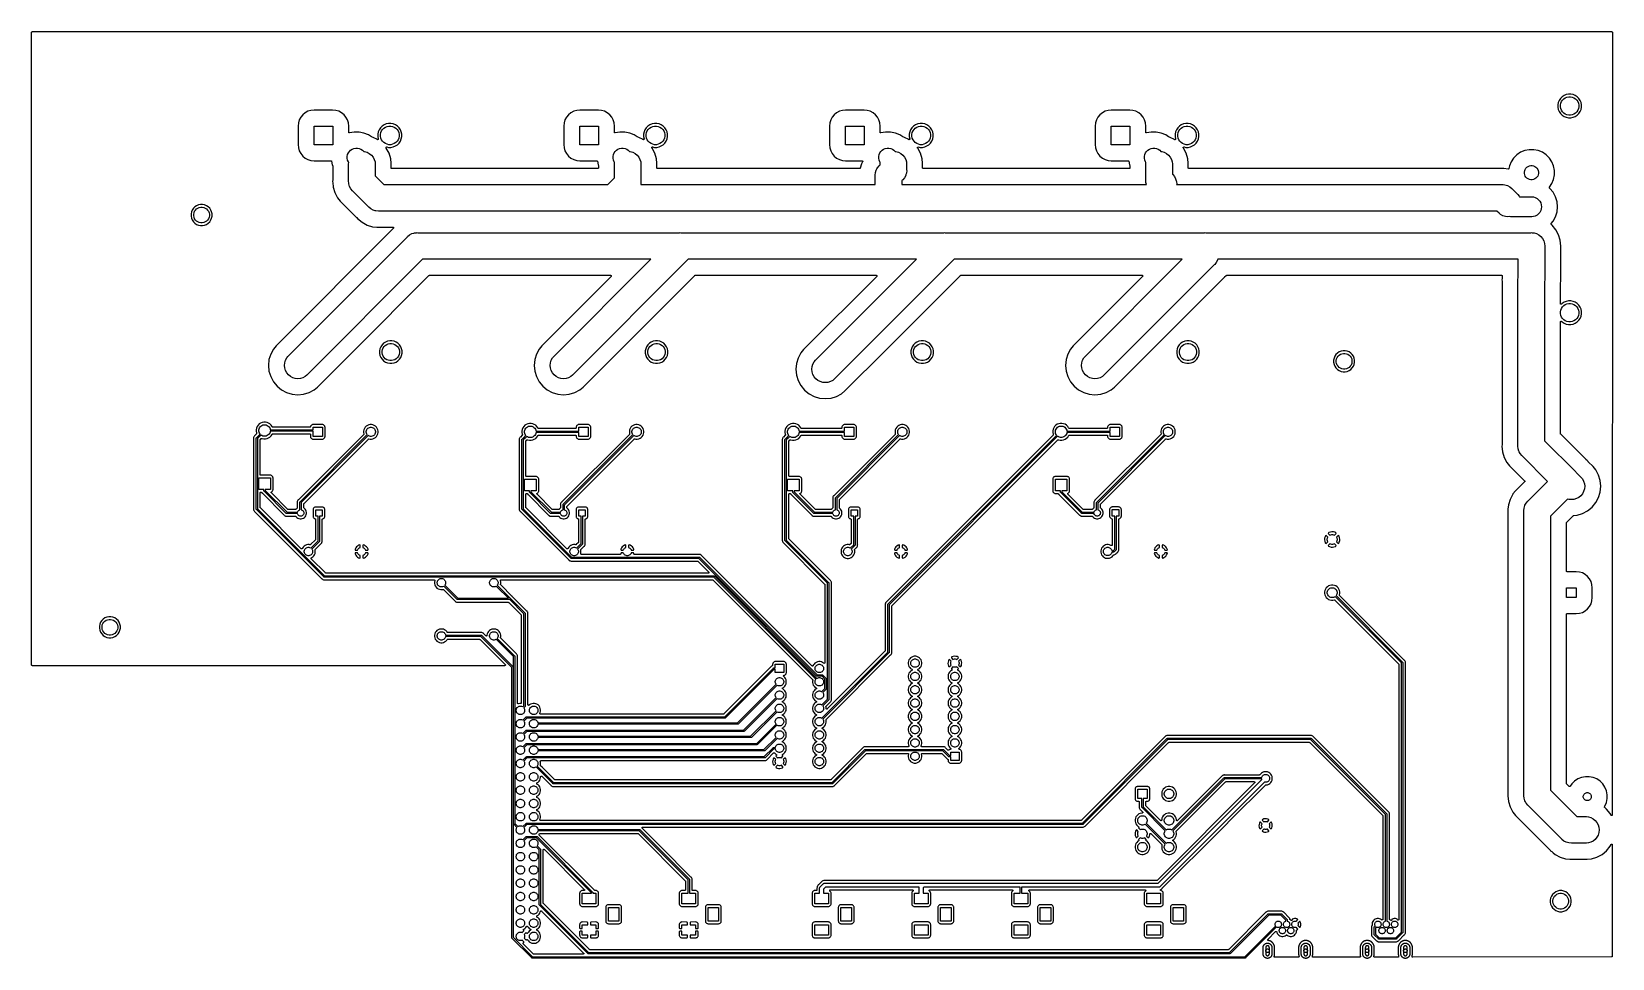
# Model space of a CAD drawing. Extents: x 2.6 to 14.5, y -8.4 to -1.4.
import ezdxf

# ---------------------------------------------------------------- set-up
doc = ezdxf.new("R2010")
doc.units = 0
doc.header["$MEASUREMENT"] = 0
doc.layers.add('BLACK', color=7, linetype='CONTINUOUS')

msp = doc.modelspace()

# ---------------------------------------------------------------- linework, layer by layer
at = {"layer": 'BLACK', "linetype": 'CONTINUOUS'}
for p, q in [((2.55398, -1.44291), (2.55404, -1.44245)), ((2.55398, -1.44295), (2.55398, -1.44291)), ((2.55398, -1.44298), (2.55398, -1.44295)), ((2.55398, -1.44295), (2.55398, -1.44295)), ((2.55398, -1.44295), (2.55398, -1.44295)), ((2.55398, -6.20102), (2.55398, -1.44298)), ((2.55404, -1.44245), (2.55409, -1.44198)), ((2.55409, -1.44194), (2.55424, -1.4415)), ((2.55409, -1.44196), (2.55409, -1.44194)), ((2.55409, -1.44198), (2.55409, -1.44196)), ((2.55424, -1.4415), (2.55437, -1.44105)), ((2.55437, -1.44105), (2.55438, -1.44103)), ((2.55438, -1.44103), (2.55439, -1.44101)), ((2.55439, -1.44101), (2.55461, -1.4406)), ((2.55461, -1.4406), (2.55484, -1.44019)), ((2.55484, -1.44019), (2.55485, -1.44017)), ((2.55485, -1.44017), (2.55486, -1.44016)), ((2.55486, -1.44016), (2.55516, -1.4398)), ((2.55516, -1.4398), (2.55546, -1.43944)), ((2.55546, -1.43944), (2.55547, -1.43943)), ((2.55547, -1.43943), (2.55549, -1.43941)), ((2.55549, -1.43941), (2.55585, -1.43912)), ((2.55585, -1.43912), (2.55622, -1.43882)), ((2.55622, -1.43882), (2.55623, -1.43881)), ((2.55623, -1.43881), (2.55625, -1.4388)), ((2.55625, -1.4388), (2.55666, -1.43858)), ((2.55666, -1.43858), (2.55708, -1.43836)), ((2.55708, -1.43836), (2.5571, -1.43836)), ((2.5571, -1.43836), (2.55711, -1.43835)), ((2.55711, -1.43835), (2.55756, -1.43822)), ((2.55756, -1.43822), (2.55801, -1.43808)), ((2.55801, -1.43808), (2.55803, -1.43808)), ((2.55803, -1.43808), (2.55805, -1.43807)), ((2.55805, -1.43807), (2.55852, -1.43803)), ((2.55852, -1.43803), (2.55898, -1.43798)), ((2.55898, -1.43798), (14.447, -1.43798)), ((14.447, -1.43798), (14.447, -1.43798)), ((14.447, -1.43798), (14.447, -1.43798)), ((14.447, -1.43798), (14.4471, -1.43798)), ((14.4471, -1.43798), (14.4471, -1.43798)), ((14.4471, -1.43798), (14.4476, -1.43804)), ((14.4476, -1.43804), (14.448, -1.43809)), ((14.448, -1.43809), (14.448, -1.43809)), ((14.448, -1.43809), (14.4481, -1.43809)), ((14.4481, -1.43809), (14.4485, -1.43824)), ((14.4485, -1.43824), (14.449, -1.43838)), ((14.449, -1.43838), (14.449, -1.43838)), ((14.449, -1.43838), (14.449, -1.43839)), ((14.449, -1.43839), (14.4494, -1.43862)), ((14.4494, -1.43862), (14.4498, -1.43884)), ((14.4498, -1.43884), (14.4498, -1.43885)), ((14.4498, -1.43885), (14.4498, -1.43886)), ((14.4498, -1.43886), (14.4502, -1.43916)), ((14.4502, -1.43916), (14.4506, -1.43946)), ((14.4506, -1.43946), (14.4506, -1.43947)), ((14.4506, -1.43947), (14.4506, -1.43949)), ((14.4506, -1.43949), (14.4509, -1.43985)), ((14.4509, -1.43985), (14.4512, -1.44022)), ((14.4512, -1.44022), (14.4512, -1.44023)), ((14.4512, -1.44023), (14.4512, -1.44025)), ((14.4512, -1.44025), (14.4514, -1.44067)), ((14.4514, -1.44067), (14.4516, -1.44108)), ((14.4516, -1.44108), (14.4516, -1.4411)), ((14.4516, -1.4411), (14.4516, -1.44111)), ((14.4516, -1.44111), (14.4518, -1.44156)), ((14.452, -1.44298), (14.4516, -7.32855)), ((14.4518, -1.44156), (14.4519, -1.44201)), ((14.4519, -1.44201), (14.4519, -1.44203)), ((14.4519, -1.44203), (14.4519, -1.44205)), ((14.4519, -1.44205), (14.452, -1.44251)), ((14.452, -1.44251), (14.452, -1.44298)), ((14.0449, -1.97092), (14.0415, -1.98809)), ((14.0415, -1.98809), (14.0415, -2.00561)), ((14.0415, -2.00561), (14.0449, -2.02278)), ((14.0516, -1.95474), (14.0449, -1.97092)), ((14.0614, -1.94018), (14.0516, -1.95474)), ((14.0737, -1.9278), (14.0614, -1.94018)), ((14.0615, -1.99006), (14.0642, -1.97675)), ((14.0615, -2.00364), (14.0615, -1.99006)), ((14.0642, -2.01695), (14.0615, -2.00364)), ((14.0642, -1.97675), (14.0693, -1.96422)), ((14.0693, -2.02949), (14.0642, -2.01695)), ((14.0693, -1.96422), (14.0769, -1.95293)), ((14.0883, -1.91807), (14.0737, -1.9278)), ((14.0769, -1.95293), (14.0865, -1.94333)), ((14.0865, -1.94333), (14.0978, -1.93579)), ((14.1045, -1.91137), (14.0883, -1.91807)), ((14.0978, -1.93579), (14.1103, -1.9306)), ((14.1216, -1.90795), (14.1045, -1.91137)), ((14.1103, -1.9306), (14.1236, -1.92795)), ((14.1392, -1.90795), (14.1216, -1.90795)), ((14.1236, -1.92795), (14.1372, -1.92795)), ((14.1372, -1.92795), (14.1505, -1.9306)), ((14.1563, -1.91137), (14.1392, -1.90795)), ((14.1505, -1.9306), (14.163, -1.93579)), ((14.1725, -1.91807), (14.1563, -1.91137)), ((14.163, -1.93579), (14.1743, -1.94333)), ((14.1871, -1.9278), (14.1725, -1.91807)), ((14.1743, -1.94333), (14.1839, -1.95293)), ((14.1839, -1.95293), (14.1915, -1.96422)), ((14.1995, -1.94018), (14.1871, -1.9278)), ((14.1915, -1.96422), (14.1967, -1.97675)), ((14.1967, -2.01695), (14.1915, -2.02949)), ((14.1967, -1.97675), (14.1993, -1.99006)), ((14.1993, -2.00364), (14.1967, -2.01695)), ((14.1993, -1.99006), (14.1993, -2.00364)), ((14.2092, -1.95474), (14.1995, -1.94018)), ((14.2159, -1.97092), (14.2092, -1.95474)), ((14.2193, -1.98809), (14.2159, -1.97092)), ((14.2159, -2.02278), (14.2193, -2.00561)), ((14.2193, -2.00561), (14.2193, -1.98809)), ((4.56174, -2.12459), (4.5594, -2.14836)), ((4.5686, -2.10197), (4.56174, -2.12459)), ((4.57974, -2.08112), (4.5686, -2.10197)), ((4.59474, -2.06285), (4.57974, -2.08112)), ((4.61301, -2.04785), (4.59474, -2.06285)), ((4.63386, -2.03671), (4.61301, -2.04785)), ((4.65648, -2.02985), (4.63386, -2.03671)), ((4.68025, -2.02751), (4.65648, -2.02985)), ((4.81975, -2.02751), (4.68025, -2.02751)), ((4.84352, -2.02985), (4.81975, -2.02751)), ((4.86614, -2.03671), (4.84352, -2.02985)), ((4.88699, -2.04785), (4.86614, -2.03671)), ((4.90526, -2.06285), (4.88699, -2.04785)), ((4.92026, -2.08112), (4.90526, -2.06285)), ((4.9314, -2.10197), (4.92026, -2.08112)), ((4.93826, -2.12459), (4.9314, -2.10197)), ((4.9406, -2.14836), (4.93826, -2.12459)), ((5.20737, -2.13835), (5.19263, -2.1482)), ((5.22375, -2.13157), (5.20737, -2.13835)), ((5.24114, -2.12811), (5.22375, -2.13157)), ((5.25886, -2.12811), (5.24114, -2.12811)), ((5.27625, -2.13157), (5.25886, -2.12811)), ((5.29263, -2.13835), (5.27625, -2.13157)), ((5.30737, -2.1482), (5.29263, -2.13835)), ((6.56174, -2.12459), (6.5594, -2.14836)), ((6.5686, -2.10197), (6.56174, -2.12459)), ((6.57974, -2.08112), (6.5686, -2.10197)), ((6.59474, -2.06285), (6.57974, -2.08112)), ((6.61301, -2.04785), (6.59474, -2.06285)), ((6.63386, -2.03671), (6.61301, -2.04785)), ((6.65648, -2.02985), (6.63386, -2.03671)), ((6.68025, -2.02751), (6.65648, -2.02985)), ((6.81975, -2.02751), (6.68025, -2.02751)), ((6.84352, -2.02985), (6.81975, -2.02751)), ((6.86614, -2.03671), (6.84352, -2.02985)), ((6.88699, -2.04785), (6.86614, -2.03671)), ((6.90526, -2.06285), (6.88699, -2.04785)), ((6.92026, -2.08112), (6.90526, -2.06285)), ((6.9314, -2.10197), (6.92026, -2.08112)), ((6.93826, -2.12459), (6.9314, -2.10197)), ((6.9406, -2.14836), (6.93826, -2.12459)), ((7.20737, -2.13835), (7.19263, -2.1482)), ((7.22375, -2.13157), (7.20737, -2.13835)), ((7.24114, -2.12811), (7.22375, -2.13157)), ((7.25886, -2.12811), (7.24114, -2.12811)), ((7.27625, -2.13157), (7.25886, -2.12811)), ((7.29263, -2.13835), (7.27625, -2.13157)), ((7.30737, -2.1482), (7.29263, -2.13835)), ((8.56174, -2.12459), (8.5594, -2.14836)), ((8.5686, -2.10197), (8.56174, -2.12459)), ((8.57974, -2.08112), (8.5686, -2.10197)), ((8.59474, -2.06285), (8.57974, -2.08112)), ((8.61301, -2.04785), (8.59474, -2.06285)), ((8.63386, -2.03671), (8.61301, -2.04785)), ((8.65648, -2.02985), (8.63386, -2.03671)), ((8.68025, -2.02751), (8.65648, -2.02985)), ((8.81975, -2.02751), (8.68025, -2.02751)), ((8.84352, -2.02985), (8.81975, -2.02751)), ((8.86614, -2.03671), (8.84352, -2.02985)), ((8.88699, -2.04785), (8.86614, -2.03671)), ((8.90526, -2.06285), (8.88699, -2.04785)), ((8.92026, -2.08112), (8.90526, -2.06285)), ((8.9314, -2.10197), (8.92026, -2.08112)), ((8.93826, -2.12459), (8.9314, -2.10197)), ((8.9406, -2.14836), (8.93826, -2.12459)), ((9.20737, -2.13835), (9.19263, -2.1482)), ((9.22375, -2.13157), (9.20737, -2.13835)), ((9.24114, -2.12811), (9.22375, -2.13157)), ((9.25886, -2.12811), (9.24114, -2.12811)), ((9.27625, -2.13157), (9.25886, -2.12811)), ((9.29263, -2.13835), (9.27625, -2.13157)), ((9.30737, -2.1482), (9.29263, -2.13835)), ((10.5617, -2.12459), (10.5594, -2.14836)), ((10.5686, -2.10197), (10.5617, -2.12459)), ((10.5797, -2.08112), (10.5686, -2.10197)), ((10.5947, -2.06285), (10.5797, -2.08112)), ((10.613, -2.04785), (10.5947, -2.06285)), ((10.6339, -2.03671), (10.613, -2.04785)), ((10.6565, -2.02985), (10.6339, -2.03671)), ((10.6802, -2.02751), (10.6565, -2.02985)), ((10.8198, -2.02751), (10.6802, -2.02751)), ((10.8435, -2.02985), (10.8198, -2.02751)), ((10.8661, -2.03671), (10.8435, -2.02985)), ((10.887, -2.04785), (10.8661, -2.03671)), ((10.9053, -2.06285), (10.887, -2.04785)), ((10.9203, -2.08112), (10.9053, -2.06285)), ((10.9314, -2.10197), (10.9203, -2.08112)), ((10.9383, -2.12459), (10.9314, -2.10197)), ((10.9406, -2.14836), (10.9383, -2.12459)), ((11.2074, -2.13835), (11.1926, -2.1482)), ((11.2237, -2.13157), (11.2074, -2.13835)), ((11.2411, -2.12811), (11.2237, -2.13157)), ((11.2589, -2.12811), (11.2411, -2.12811)), ((11.2763, -2.13157), (11.2589, -2.12811)), ((11.2926, -2.13835), (11.2763, -2.13157)), ((11.3074, -2.1482), (11.2926, -2.13835)), ((14.0449, -2.02278), (14.0516, -2.03896)), ((14.0516, -2.03896), (14.0614, -2.05352)), ((14.0614, -2.05352), (14.0737, -2.0659)), ((14.0769, -2.04077), (14.0693, -2.02949)), ((14.0737, -2.0659), (14.0883, -2.07563)), ((14.0865, -2.05037), (14.0769, -2.04077)), ((14.0978, -2.05791), (14.0865, -2.05037)), ((14.0883, -2.07563), (14.1045, -2.08233)), ((14.1103, -2.0631), (14.0978, -2.05791)), ((14.1045, -2.08233), (14.1216, -2.08575)), ((14.1236, -2.06575), (14.1103, -2.0631)), ((14.1216, -2.08575), (14.1392, -2.08575)), ((14.1372, -2.06575), (14.1236, -2.06575)), ((14.1505, -2.0631), (14.1372, -2.06575)), ((14.1392, -2.08575), (14.1563, -2.08233)), ((14.163, -2.05791), (14.1505, -2.0631)), ((14.1563, -2.08233), (14.1725, -2.07563)), ((14.1743, -2.05037), (14.163, -2.05791)), ((14.1725, -2.07563), (14.1871, -2.0659)), ((14.1839, -2.04077), (14.1743, -2.05037)), ((14.1915, -2.02949), (14.1839, -2.04077)), ((14.1871, -2.0659), (14.1995, -2.05352)), ((14.1995, -2.05352), (14.2092, -2.03896)), ((14.2092, -2.03896), (14.2159, -2.02278)), ((4.5594, -2.14836), (4.5594, -2.28786)), ((4.68, -2.28811), (4.68, -2.14811)), ((4.68, -2.14811), (4.82, -2.14811)), ((4.82, -2.14811), (4.82, -2.28811)), ((4.9406, -2.19507), (4.9406, -2.14836)), ((4.94065, -2.19554), (4.9406, -2.19507)), ((4.94069, -2.19601), (4.94065, -2.19554)), ((4.9407, -2.19603), (4.94069, -2.19601)), ((4.9407, -2.19604), (4.9407, -2.19603)), ((4.94084, -2.19649), (4.9407, -2.19604)), ((4.94097, -2.19695), (4.94084, -2.19649)), ((4.94098, -2.19696), (4.94097, -2.19695)), ((4.94098, -2.19698), (4.94098, -2.19696)), ((4.94121, -2.1974), (4.94098, -2.19698)), ((4.94142, -2.19781), (4.94121, -2.1974)), ((4.94143, -2.19782), (4.94142, -2.19781)), ((4.94144, -2.19784), (4.94143, -2.19782)), ((4.94174, -2.1982), (4.94144, -2.19784)), ((4.94204, -2.19857), (4.94174, -2.1982)), ((4.94205, -2.19858), (4.94204, -2.19857)), ((4.94206, -2.19859), (4.94205, -2.19858)), ((4.94242, -2.19889), (4.94206, -2.19859)), ((4.94278, -2.1992), (4.94242, -2.19889)), ((4.9428, -2.19921), (4.94278, -2.1992)), ((4.94281, -2.19922), (4.9428, -2.19921)), ((4.94323, -2.19944), (4.94281, -2.19922)), ((4.94364, -2.19967), (4.94323, -2.19944)), ((4.94365, -2.19967), (4.94364, -2.19967)), ((4.94367, -2.19968), (4.94365, -2.19967)), ((4.94412, -2.19982), (4.94367, -2.19968)), ((4.94457, -2.19996), (4.94412, -2.19982)), ((4.94458, -2.19996), (4.94457, -2.19996)), ((4.9446, -2.19997), (4.94458, -2.19996)), ((4.94507, -2.20002), (4.9446, -2.19997)), ((4.94554, -2.20007), (4.94507, -2.20002)), ((4.94555, -2.20007), (4.94554, -2.20007)), ((4.94557, -2.20007), (4.94555, -2.20007)), ((4.94604, -2.20003), (4.94557, -2.20007)), ((4.94651, -2.19999), (4.94604, -2.20003)), ((4.94654, -2.19998), (4.94651, -2.19999)), ((4.94658, -2.19997), (4.94654, -2.19998)), ((4.94654, -2.19998), (4.94654, -2.19998)), ((4.94654, -2.19998), (4.94654, -2.19998)), ((4.98129, -2.19307), (4.94658, -2.19997)), ((5.01871, -2.19307), (4.98129, -2.19307)), ((5.05542, -2.20037), (5.01871, -2.19307)), ((5.09, -2.2147), (5.05542, -2.20037)), ((5.11099, -2.22872), (5.09, -2.2147)), ((5.11118, -2.22882), (5.11099, -2.22872)), ((5.11135, -2.22894), (5.11118, -2.22882)), ((5.11161, -2.22905), (5.11135, -2.22894)), ((5.11185, -2.22918), (5.11161, -2.22905)), ((5.11205, -2.22924), (5.11185, -2.22918)), ((5.11225, -2.22933), (5.11205, -2.22924)), ((5.11232, -2.22935), (5.11225, -2.22933)), ((5.1246, -2.23307), (5.11232, -2.22935)), ((5.15625, -2.24999), (5.1246, -2.23307)), ((5.15646, -2.25008), (5.15625, -2.24999)), ((5.15667, -2.25019), (5.15646, -2.25008)), ((5.15691, -2.25027), (5.15667, -2.25019)), ((5.15715, -2.25036), (5.15691, -2.25027)), ((5.15738, -2.25041), (5.15715, -2.25036)), ((5.1576, -2.25048), (5.15738, -2.25041)), ((5.15785, -2.25051), (5.1576, -2.25048)), ((5.1581, -2.25056), (5.15785, -2.25051)), ((5.15834, -2.25056), (5.1581, -2.25056)), ((5.15857, -2.25058), (5.15834, -2.25056)), ((5.15883, -2.25056), (5.15857, -2.25058)), ((5.15908, -2.25056), (5.15883, -2.25056)), ((5.15931, -2.25051), (5.15908, -2.25056)), ((5.15954, -2.25049), (5.15931, -2.25051)), ((5.15979, -2.25042), (5.15954, -2.25049)), ((5.16004, -2.25037), (5.15979, -2.25042)), ((5.16346, -2.19186), (5.16, -2.20925)), ((5.16, -2.20925), (5.16, -2.22697)), ((5.16, -2.22697), (5.16351, -2.2446)), ((5.16026, -2.25028), (5.16004, -2.25037)), ((5.16048, -2.25021), (5.16026, -2.25028)), ((5.1607, -2.2501), (5.16048, -2.25021)), ((5.16094, -2.25), (5.1607, -2.2501)), ((5.16114, -2.24987), (5.16094, -2.25)), ((5.16134, -2.24976), (5.16114, -2.24987)), ((5.16154, -2.2496), (5.16134, -2.24976)), ((5.16175, -2.24946), (5.16154, -2.2496)), ((5.16192, -2.2493), (5.16175, -2.24946)), ((5.1621, -2.24915), (5.16192, -2.2493)), ((5.16227, -2.24895), (5.1621, -2.24915)), ((5.16245, -2.24878), (5.16227, -2.24895)), ((5.16258, -2.24858), (5.16245, -2.24878)), ((5.16273, -2.2484), (5.16258, -2.24858)), ((5.16285, -2.24818), (5.16273, -2.2484)), ((5.163, -2.24797), (5.16285, -2.24818)), ((5.16309, -2.24775), (5.163, -2.24797)), ((5.1632, -2.24755), (5.16309, -2.24775)), ((5.16328, -2.2473), (5.1632, -2.24755)), ((5.16338, -2.24707), (5.16328, -2.2473)), ((5.16342, -2.24684), (5.16338, -2.24707)), ((5.16349, -2.24662), (5.16342, -2.24684)), ((5.17024, -2.17548), (5.16346, -2.19186)), ((5.16352, -2.24636), (5.16349, -2.24662)), ((5.16351, -2.2446), (5.16352, -2.24467)), ((5.16352, -2.24467), (5.16354, -2.24491)), ((5.16357, -2.24611), (5.16352, -2.24636)), ((5.16354, -2.24491), (5.16358, -2.24514)), ((5.16358, -2.24588), (5.16357, -2.24611)), ((5.16358, -2.24514), (5.16358, -2.24539)), ((5.16358, -2.24539), (5.1636, -2.24565)), ((5.1636, -2.24565), (5.16358, -2.24588)), ((5.18009, -2.16074), (5.17024, -2.17548)), ((5.18, -2.21122), (5.18269, -2.19769)), ((5.18, -2.225), (5.18, -2.21122)), ((5.18269, -2.23853), (5.18, -2.225)), ((5.19263, -2.1482), (5.18009, -2.16074)), ((5.18269, -2.19769), (5.18797, -2.18495)), ((5.18797, -2.25127), (5.18269, -2.23853)), ((5.18797, -2.18495), (5.19563, -2.17349)), ((5.19563, -2.26273), (5.18797, -2.25127)), ((5.19563, -2.17349), (5.20538, -2.16374)), ((5.20538, -2.16374), (5.21684, -2.15608)), ((5.21684, -2.15608), (5.22958, -2.1508)), ((5.22958, -2.1508), (5.24311, -2.14811)), ((5.24311, -2.14811), (5.25689, -2.14811)), ((5.25689, -2.14811), (5.27042, -2.1508)), ((5.27042, -2.1508), (5.28316, -2.15608)), ((5.28316, -2.15608), (5.29462, -2.16374)), ((5.29462, -2.16374), (5.30437, -2.17349)), ((5.30437, -2.17349), (5.31203, -2.18495)), ((5.31203, -2.25127), (5.30437, -2.26273)), ((5.31991, -2.16074), (5.30737, -2.1482)), ((5.31203, -2.18495), (5.31731, -2.19769)), ((5.31731, -2.23853), (5.31203, -2.25127)), ((5.31731, -2.19769), (5.32, -2.21122)), ((5.32, -2.225), (5.31731, -2.23853)), ((5.32976, -2.17548), (5.31991, -2.16074)), ((5.32, -2.21122), (5.32, -2.225)), ((5.33654, -2.19186), (5.32976, -2.17548)), ((5.32976, -2.26074), (5.33654, -2.24436)), ((5.34, -2.20925), (5.33654, -2.19186)), ((5.33654, -2.24436), (5.34, -2.22697)), ((5.34, -2.22697), (5.34, -2.20925)), ((6.5594, -2.14836), (6.5594, -2.28786)), ((6.68, -2.28811), (6.68, -2.14811)), ((6.68, -2.14811), (6.82, -2.14811)), ((6.82, -2.14811), (6.82, -2.28811)), ((6.9406, -2.19507), (6.9406, -2.14836)), ((6.94065, -2.19554), (6.9406, -2.19507)), ((6.94069, -2.19601), (6.94065, -2.19554)), ((6.9407, -2.19603), (6.94069, -2.19601)), ((6.9407, -2.19604), (6.9407, -2.19603)), ((6.94084, -2.19649), (6.9407, -2.19604)), ((6.94097, -2.19695), (6.94084, -2.19649)), ((6.94098, -2.19696), (6.94097, -2.19695)), ((6.94098, -2.19698), (6.94098, -2.19696)), ((6.94121, -2.1974), (6.94098, -2.19698)), ((6.94142, -2.19781), (6.94121, -2.1974)), ((6.94143, -2.19782), (6.94142, -2.19781)), ((6.94144, -2.19784), (6.94143, -2.19782)), ((6.94174, -2.1982), (6.94144, -2.19784)), ((6.94204, -2.19857), (6.94174, -2.1982)), ((6.94205, -2.19858), (6.94204, -2.19857)), ((6.94206, -2.19859), (6.94205, -2.19858)), ((6.94242, -2.19889), (6.94206, -2.19859)), ((6.94278, -2.1992), (6.94242, -2.19889)), ((6.9428, -2.19921), (6.94278, -2.1992)), ((6.94281, -2.19922), (6.9428, -2.19921)), ((6.94323, -2.19944), (6.94281, -2.19922)), ((6.94364, -2.19967), (6.94323, -2.19944)), ((6.94365, -2.19967), (6.94364, -2.19967)), ((6.94367, -2.19968), (6.94365, -2.19967)), ((6.94412, -2.19982), (6.94367, -2.19968)), ((6.94457, -2.19996), (6.94412, -2.19982)), ((6.94458, -2.19996), (6.94457, -2.19996)), ((6.9446, -2.19997), (6.94458, -2.19996)), ((6.94507, -2.20002), (6.9446, -2.19997)), ((6.94554, -2.20007), (6.94507, -2.20002)), ((6.94555, -2.20007), (6.94554, -2.20007)), ((6.94557, -2.20007), (6.94555, -2.20007)), ((6.94604, -2.20003), (6.94557, -2.20007)), ((6.94651, -2.19999), (6.94604, -2.20003)), ((6.94654, -2.19998), (6.94651, -2.19999)), ((6.94658, -2.19997), (6.94654, -2.19998)), ((6.94654, -2.19998), (6.94654, -2.19998)), ((6.94654, -2.19998), (6.94654, -2.19998)), ((6.98129, -2.19307), (6.94658, -2.19997)), ((7.01871, -2.19307), (6.98129, -2.19307)), ((7.05542, -2.20037), (7.01871, -2.19307)), ((7.09, -2.2147), (7.05542, -2.20037)), ((7.11099, -2.22872), (7.09, -2.2147)), ((7.11118, -2.22882), (7.11099, -2.22872)), ((7.11135, -2.22894), (7.11118, -2.22882)), ((7.11161, -2.22905), (7.11135, -2.22894)), ((7.11185, -2.22918), (7.11161, -2.22905)), ((7.11205, -2.22924), (7.11185, -2.22918)), ((7.11225, -2.22933), (7.11205, -2.22924)), ((7.11232, -2.22935), (7.11225, -2.22933)), ((7.1246, -2.23307), (7.11232, -2.22935)), ((7.15625, -2.24999), (7.1246, -2.23307)), ((7.15646, -2.25008), (7.15625, -2.24999)), ((7.15667, -2.25019), (7.15646, -2.25008)), ((7.15691, -2.25027), (7.15667, -2.25019)), ((7.15715, -2.25036), (7.15691, -2.25027)), ((7.15738, -2.25041), (7.15715, -2.25036)), ((7.1576, -2.25048), (7.15738, -2.25041)), ((7.15785, -2.25051), (7.1576, -2.25048)), ((7.1581, -2.25056), (7.15785, -2.25051)), ((7.15834, -2.25056), (7.1581, -2.25056)), ((7.15857, -2.25058), (7.15834, -2.25056)), ((7.15883, -2.25056), (7.15857, -2.25058)), ((7.15908, -2.25056), (7.15883, -2.25056)), ((7.15931, -2.25051), (7.15908, -2.25056)), ((7.15954, -2.25049), (7.15931, -2.25051)), ((7.15979, -2.25042), (7.15954, -2.25049)), ((7.16004, -2.25037), (7.15979, -2.25042)), ((7.16346, -2.19186), (7.16, -2.20925)), ((7.16, -2.20925), (7.16, -2.22697)), ((7.16, -2.22697), (7.16351, -2.2446)), ((7.16026, -2.25028), (7.16004, -2.25037)), ((7.16048, -2.25021), (7.16026, -2.25028)), ((7.1607, -2.2501), (7.16048, -2.25021)), ((7.16094, -2.25), (7.1607, -2.2501)), ((7.16114, -2.24987), (7.16094, -2.25)), ((7.16134, -2.24976), (7.16114, -2.24987)), ((7.16154, -2.2496), (7.16134, -2.24976)), ((7.16175, -2.24946), (7.16154, -2.2496)), ((7.16192, -2.2493), (7.16175, -2.24946)), ((7.1621, -2.24915), (7.16192, -2.2493)), ((7.16227, -2.24895), (7.1621, -2.24915)), ((7.16245, -2.24878), (7.16227, -2.24895)), ((7.16258, -2.24858), (7.16245, -2.24878)), ((7.16273, -2.2484), (7.16258, -2.24858)), ((7.16285, -2.24818), (7.16273, -2.2484)), ((7.163, -2.24797), (7.16285, -2.24818)), ((7.16309, -2.24775), (7.163, -2.24797)), ((7.1632, -2.24755), (7.16309, -2.24775)), ((7.16328, -2.2473), (7.1632, -2.24755)), ((7.16338, -2.24707), (7.16328, -2.2473)), ((7.16342, -2.24684), (7.16338, -2.24707)), ((7.16349, -2.24662), (7.16342, -2.24684)), ((7.17024, -2.17548), (7.16346, -2.19186)), ((7.16352, -2.24636), (7.16349, -2.24662)), ((7.16351, -2.2446), (7.16352, -2.24467)), ((7.16352, -2.24467), (7.16354, -2.24491)), ((7.16357, -2.24611), (7.16352, -2.24636)), ((7.16354, -2.24491), (7.16358, -2.24514)), ((7.16358, -2.24588), (7.16357, -2.24611)), ((7.16358, -2.24514), (7.16358, -2.24539)), ((7.16358, -2.24539), (7.1636, -2.24565)), ((7.1636, -2.24565), (7.16358, -2.24588)), ((7.18009, -2.16074), (7.17024, -2.17548)), ((7.18, -2.21122), (7.18269, -2.19769)), ((7.18, -2.225), (7.18, -2.21122)), ((7.18269, -2.23853), (7.18, -2.225)), ((7.19263, -2.1482), (7.18009, -2.16074)), ((7.18269, -2.19769), (7.18797, -2.18495)), ((7.18797, -2.25127), (7.18269, -2.23853)), ((7.18797, -2.18495), (7.19563, -2.17349)), ((7.19563, -2.26273), (7.18797, -2.25127)), ((7.19563, -2.17349), (7.20538, -2.16374)), ((7.20538, -2.16374), (7.21684, -2.15608)), ((7.21684, -2.15608), (7.22958, -2.1508)), ((7.22958, -2.1508), (7.24311, -2.14811)), ((7.24311, -2.14811), (7.25689, -2.14811)), ((7.25689, -2.14811), (7.27042, -2.1508)), ((7.27042, -2.1508), (7.28316, -2.15608)), ((7.28316, -2.15608), (7.29462, -2.16374)), ((7.29462, -2.16374), (7.30437, -2.17349)), ((7.30437, -2.17349), (7.31203, -2.18495)), ((7.31203, -2.25127), (7.30437, -2.26273)), ((7.31991, -2.16074), (7.30737, -2.1482)), ((7.31203, -2.18495), (7.31731, -2.19769)), ((7.31731, -2.23853), (7.31203, -2.25127)), ((7.31731, -2.19769), (7.32, -2.21122)), ((7.32, -2.225), (7.31731, -2.23853)), ((7.32976, -2.17548), (7.31991, -2.16074)), ((7.32, -2.21122), (7.32, -2.225)), ((7.33654, -2.19186), (7.32976, -2.17548)), ((7.32976, -2.26074), (7.33654, -2.24436)), ((7.34, -2.20925), (7.33654, -2.19186)), ((7.33654, -2.24436), (7.34, -2.22697)), ((7.34, -2.22697), (7.34, -2.20925)), ((8.5594, -2.14836), (8.5594, -2.28786)), ((8.68, -2.28811), (8.68, -2.14811)), ((8.68, -2.14811), (8.82, -2.14811)), ((8.82, -2.14811), (8.82, -2.28811)), ((8.9406, -2.19507), (8.9406, -2.14836)), ((8.94065, -2.19554), (8.9406, -2.19507)), ((8.94069, -2.19601), (8.94065, -2.19554)), ((8.9407, -2.19603), (8.94069, -2.19601)), ((8.9407, -2.19604), (8.9407, -2.19603)), ((8.94084, -2.19649), (8.9407, -2.19604)), ((8.94097, -2.19695), (8.94084, -2.19649)), ((8.94098, -2.19696), (8.94097, -2.19695)), ((8.94098, -2.19698), (8.94098, -2.19696)), ((8.94121, -2.1974), (8.94098, -2.19698)), ((8.94142, -2.19781), (8.94121, -2.1974)), ((8.94143, -2.19782), (8.94142, -2.19781)), ((8.94144, -2.19784), (8.94143, -2.19782)), ((8.94174, -2.1982), (8.94144, -2.19784)), ((8.94204, -2.19857), (8.94174, -2.1982)), ((8.94205, -2.19858), (8.94204, -2.19857)), ((8.94206, -2.19859), (8.94205, -2.19858)), ((8.94242, -2.19889), (8.94206, -2.19859)), ((8.94278, -2.1992), (8.94242, -2.19889)), ((8.9428, -2.19921), (8.94278, -2.1992)), ((8.94281, -2.19922), (8.9428, -2.19921)), ((8.94323, -2.19944), (8.94281, -2.19922)), ((8.94364, -2.19967), (8.94323, -2.19944)), ((8.94365, -2.19967), (8.94364, -2.19967)), ((8.94367, -2.19968), (8.94365, -2.19967)), ((8.94412, -2.19982), (8.94367, -2.19968)), ((8.94457, -2.19996), (8.94412, -2.19982)), ((8.94458, -2.19996), (8.94457, -2.19996)), ((8.9446, -2.19997), (8.94458, -2.19996)), ((8.94507, -2.20002), (8.9446, -2.19997)), ((8.94554, -2.20007), (8.94507, -2.20002)), ((8.94555, -2.20007), (8.94554, -2.20007)), ((8.94557, -2.20007), (8.94555, -2.20007)), ((8.94604, -2.20003), (8.94557, -2.20007)), ((8.94651, -2.19999), (8.94604, -2.20003)), ((8.94654, -2.19998), (8.94651, -2.19999)), ((8.94658, -2.19997), (8.94654, -2.19998)), ((8.94654, -2.19998), (8.94654, -2.19998)), ((8.94654, -2.19998), (8.94654, -2.19998)), ((8.98129, -2.19307), (8.94658, -2.19997)), ((9.01871, -2.19307), (8.98129, -2.19307)), ((9.05542, -2.20037), (9.01871, -2.19307)), ((9.09, -2.2147), (9.05542, -2.20037)), ((9.11099, -2.22872), (9.09, -2.2147)), ((9.11118, -2.22882), (9.11099, -2.22872)), ((9.11135, -2.22894), (9.11118, -2.22882)), ((9.11161, -2.22905), (9.11135, -2.22894)), ((9.11185, -2.22918), (9.11161, -2.22905)), ((9.11205, -2.22924), (9.11185, -2.22918)), ((9.11225, -2.22933), (9.11205, -2.22924)), ((9.11232, -2.22935), (9.11225, -2.22933)), ((9.1246, -2.23307), (9.11232, -2.22935)), ((9.15625, -2.24999), (9.1246, -2.23307)), ((9.15646, -2.25008), (9.15625, -2.24999)), ((9.15667, -2.25019), (9.15646, -2.25008)), ((9.15691, -2.25027), (9.15667, -2.25019)), ((9.15715, -2.25036), (9.15691, -2.25027)), ((9.15738, -2.25041), (9.15715, -2.25036)), ((9.1576, -2.25048), (9.15738, -2.25041)), ((9.15785, -2.25051), (9.1576, -2.25048)), ((9.1581, -2.25056), (9.15785, -2.25051)), ((9.15834, -2.25056), (9.1581, -2.25056)), ((9.15857, -2.25058), (9.15834, -2.25056)), ((9.15883, -2.25056), (9.15857, -2.25058)), ((9.15908, -2.25056), (9.15883, -2.25056)), ((9.15931, -2.25051), (9.15908, -2.25056)), ((9.15954, -2.25049), (9.15931, -2.25051)), ((9.15979, -2.25042), (9.15954, -2.25049)), ((9.16004, -2.25037), (9.15979, -2.25042)), ((9.16346, -2.19186), (9.16, -2.20925)), ((9.16, -2.20925), (9.16, -2.22697)), ((9.16, -2.22697), (9.16351, -2.2446)), ((9.16026, -2.25028), (9.16004, -2.25037)), ((9.16048, -2.25021), (9.16026, -2.25028)), ((9.1607, -2.2501), (9.16048, -2.25021)), ((9.16094, -2.25), (9.1607, -2.2501)), ((9.16114, -2.24987), (9.16094, -2.25)), ((9.16134, -2.24976), (9.16114, -2.24987)), ((9.16154, -2.2496), (9.16134, -2.24976)), ((9.16175, -2.24946), (9.16154, -2.2496)), ((9.16192, -2.2493), (9.16175, -2.24946)), ((9.1621, -2.24915), (9.16192, -2.2493)), ((9.16227, -2.24895), (9.1621, -2.24915)), ((9.16245, -2.24878), (9.16227, -2.24895)), ((9.16258, -2.24858), (9.16245, -2.24878)), ((9.16273, -2.2484), (9.16258, -2.24858)), ((9.16285, -2.24818), (9.16273, -2.2484)), ((9.163, -2.24797), (9.16285, -2.24818)), ((9.16309, -2.24775), (9.163, -2.24797)), ((9.1632, -2.24755), (9.16309, -2.24775)), ((9.16328, -2.2473), (9.1632, -2.24755)), ((9.16338, -2.24707), (9.16328, -2.2473)), ((9.16342, -2.24684), (9.16338, -2.24707)), ((9.16349, -2.24662), (9.16342, -2.24684)), ((9.17024, -2.17548), (9.16346, -2.19186)), ((9.16352, -2.24636), (9.16349, -2.24662)), ((9.16351, -2.2446), (9.16352, -2.24467)), ((9.16352, -2.24467), (9.16354, -2.24491)), ((9.16357, -2.24611), (9.16352, -2.24636)), ((9.16354, -2.24491), (9.16358, -2.24514)), ((9.16358, -2.24588), (9.16357, -2.24611)), ((9.16358, -2.24514), (9.16358, -2.24539)), ((9.16358, -2.24539), (9.1636, -2.24565)), ((9.1636, -2.24565), (9.16358, -2.24588)), ((9.18009, -2.16074), (9.17024, -2.17548)), ((9.18, -2.21122), (9.18269, -2.19769)), ((9.18, -2.225), (9.18, -2.21122)), ((9.18269, -2.23853), (9.18, -2.225)), ((9.19263, -2.1482), (9.18009, -2.16074)), ((9.18269, -2.19769), (9.18797, -2.18495)), ((9.18797, -2.25127), (9.18269, -2.23853)), ((9.18797, -2.18495), (9.19563, -2.17349)), ((9.19563, -2.26273), (9.18797, -2.25127)), ((9.19563, -2.17349), (9.20538, -2.16374)), ((9.20538, -2.16374), (9.21684, -2.15608)), ((9.21684, -2.15608), (9.22958, -2.1508)), ((9.22958, -2.1508), (9.24311, -2.14811)), ((9.24311, -2.14811), (9.25689, -2.14811)), ((9.25689, -2.14811), (9.27042, -2.1508)), ((9.27042, -2.1508), (9.28316, -2.15608)), ((9.28316, -2.15608), (9.29462, -2.16374)), ((9.29462, -2.16374), (9.30437, -2.17349)), ((9.30437, -2.17349), (9.31203, -2.18495)), ((9.31203, -2.25127), (9.30437, -2.26273)), ((9.31991, -2.16074), (9.30737, -2.1482)), ((9.31203, -2.18495), (9.31731, -2.19769)), ((9.31731, -2.23853), (9.31203, -2.25127)), ((9.31731, -2.19769), (9.32, -2.21122)), ((9.32, -2.225), (9.31731, -2.23853)), ((9.32976, -2.17548), (9.31991, -2.16074)), ((9.32, -2.21122), (9.32, -2.225)), ((9.33654, -2.19186), (9.32976, -2.17548)), ((9.32976, -2.26074), (9.33654, -2.24436)), ((9.34, -2.20925), (9.33654, -2.19186)), ((9.33654, -2.24436), (9.34, -2.22697)), ((9.34, -2.22697), (9.34, -2.20925)), ((10.5594, -2.14836), (10.5594, -2.28786)), ((10.68, -2.28811), (10.68, -2.14811)), ((10.68, -2.14811), (10.82, -2.14811)), ((10.82, -2.14811), (10.82, -2.28811)), ((10.9406, -2.19507), (10.9406, -2.14836)), ((10.9407, -2.19554), (10.9406, -2.19507)), ((10.9407, -2.19601), (10.9407, -2.19554)), ((10.9407, -2.19603), (10.9407, -2.19601)), ((10.9407, -2.19604), (10.9407, -2.19603)), ((10.9408, -2.19649), (10.9407, -2.19604)), ((10.941, -2.19695), (10.9408, -2.19649)), ((10.941, -2.19696), (10.941, -2.19695)), ((10.941, -2.19698), (10.941, -2.19696)), ((10.9412, -2.1974), (10.941, -2.19698)), ((10.9414, -2.19781), (10.9412, -2.1974)), ((10.9414, -2.19782), (10.9414, -2.19781)), ((10.9414, -2.19784), (10.9414, -2.19782)), ((10.9417, -2.1982), (10.9414, -2.19784)), ((10.942, -2.19857), (10.9417, -2.1982)), ((10.942, -2.19858), (10.942, -2.19857)), ((10.9421, -2.19859), (10.942, -2.19858)), ((10.9424, -2.19889), (10.9421, -2.19859)), ((10.9428, -2.1992), (10.9424, -2.19889)), ((10.9428, -2.19921), (10.9428, -2.1992)), ((10.9428, -2.19922), (10.9428, -2.19921)), ((10.9432, -2.19944), (10.9428, -2.19922)), ((10.9436, -2.19967), (10.9432, -2.19944)), ((10.9437, -2.19967), (10.9436, -2.19967)), ((10.9437, -2.19968), (10.9437, -2.19967)), ((10.9441, -2.19982), (10.9437, -2.19968)), ((10.9446, -2.19996), (10.9441, -2.19982)), ((10.9446, -2.19997), (10.9446, -2.19996)), ((10.9446, -2.19996), (10.9446, -2.19996)), ((10.9451, -2.20002), (10.9446, -2.19997)), ((10.9455, -2.20007), (10.9451, -2.20002)), ((10.9456, -2.20007), (10.9455, -2.20007)), ((10.946, -2.20003), (10.9456, -2.20007)), ((10.9456, -2.20007), (10.9456, -2.20007)), ((10.9465, -2.19999), (10.946, -2.20003)), ((10.9466, -2.19997), (10.9465, -2.19998)), ((10.9465, -2.19998), (10.9465, -2.19998)), ((10.9465, -2.19998), (10.9465, -2.19998)), ((10.9465, -2.19998), (10.9465, -2.19999)), ((10.9813, -2.19307), (10.9466, -2.19997)), ((11.0187, -2.19307), (10.9813, -2.19307)), ((11.0554, -2.20037), (11.0187, -2.19307)), ((11.09, -2.2147), (11.0554, -2.20037)), ((11.111, -2.22872), (11.09, -2.2147)), ((11.1112, -2.22882), (11.111, -2.22872)), ((11.1114, -2.22894), (11.1112, -2.22882)), ((11.1116, -2.22905), (11.1114, -2.22894)), ((11.1118, -2.22918), (11.1116, -2.22905)), ((11.1121, -2.22924), (11.1118, -2.22918)), ((11.1122, -2.22933), (11.1121, -2.22924)), ((11.1123, -2.22935), (11.1122, -2.22933)), ((11.1246, -2.23307), (11.1123, -2.22935)), ((11.1562, -2.24999), (11.1246, -2.23307)), ((11.1565, -2.25008), (11.1562, -2.24999)), ((11.1567, -2.25019), (11.1565, -2.25008)), ((11.1569, -2.25027), (11.1567, -2.25019)), ((11.1571, -2.25036), (11.1569, -2.25027)), ((11.1574, -2.25041), (11.1571, -2.25036)), ((11.1576, -2.25048), (11.1574, -2.25041)), ((11.1579, -2.25051), (11.1576, -2.25048)), ((11.1581, -2.25056), (11.1579, -2.25051)), ((11.1583, -2.25056), (11.1581, -2.25056)), ((11.1586, -2.25058), (11.1583, -2.25056)), ((11.1588, -2.25056), (11.1586, -2.25058)), ((11.1591, -2.25056), (11.1588, -2.25056)), ((11.1593, -2.25051), (11.1591, -2.25056)), ((11.1595, -2.25049), (11.1593, -2.25051)), ((11.1598, -2.25042), (11.1595, -2.25049)), ((11.16, -2.25037), (11.1598, -2.25042)), ((11.1635, -2.19186), (11.16, -2.20925)), ((11.16, -2.20925), (11.16, -2.22697)), ((11.16, -2.22697), (11.1635, -2.2446)), ((11.1603, -2.25028), (11.16, -2.25037)), ((11.1605, -2.25021), (11.1603, -2.25028)), ((11.1607, -2.2501), (11.1605, -2.25021)), ((11.1609, -2.25), (11.1607, -2.2501)), ((11.1611, -2.24987), (11.1609, -2.25)), ((11.1613, -2.24976), (11.1611, -2.24987)), ((11.1615, -2.2496), (11.1613, -2.24976)), ((11.1618, -2.24946), (11.1615, -2.2496)), ((11.1619, -2.2493), (11.1618, -2.24946)), ((11.1621, -2.24915), (11.1619, -2.2493)), ((11.1623, -2.24895), (11.1621, -2.24915)), ((11.1624, -2.24878), (11.1623, -2.24895)), ((11.1626, -2.24858), (11.1624, -2.24878)), ((11.1627, -2.2484), (11.1626, -2.24858)), ((11.1629, -2.24818), (11.1627, -2.2484)), ((11.163, -2.24797), (11.1629, -2.24818)), ((11.1631, -2.24775), (11.163, -2.24797)), ((11.1632, -2.24755), (11.1631, -2.24775)), ((11.1633, -2.2473), (11.1632, -2.24755)), ((11.1634, -2.24707), (11.1633, -2.2473)), ((11.1635, -2.24662), (11.1634, -2.24684)), ((11.1634, -2.24684), (11.1634, -2.24707)), ((11.1702, -2.17548), (11.1635, -2.19186)), ((11.1635, -2.2446), (11.1635, -2.24467)), ((11.1635, -2.24467), (11.1635, -2.24491)), ((11.1635, -2.24491), (11.1636, -2.24514)), ((11.1636, -2.24611), (11.1635, -2.24636)), ((11.1635, -2.24636), (11.1635, -2.24662)), ((11.1636, -2.24514), (11.1636, -2.24539)), ((11.1636, -2.24539), (11.1636, -2.24565)), ((11.1636, -2.24565), (11.1636, -2.24588)), ((11.1636, -2.24588), (11.1636, -2.24611)), ((11.1801, -2.16074), (11.1702, -2.17548)), ((11.18, -2.21122), (11.1827, -2.19769)), ((11.18, -2.225), (11.18, -2.21122)), ((11.1827, -2.23853), (11.18, -2.225)), ((11.1926, -2.1482), (11.1801, -2.16074)), ((11.1827, -2.19769), (11.188, -2.18495)), ((11.188, -2.25127), (11.1827, -2.23853)), ((11.188, -2.18495), (11.1956, -2.17349)), ((11.1956, -2.26273), (11.188, -2.25127)), ((11.1956, -2.17349), (11.2054, -2.16374)), ((11.2054, -2.16374), (11.2168, -2.15608)), ((11.2168, -2.15608), (11.2296, -2.1508)), ((11.2296, -2.1508), (11.2431, -2.14811)), ((11.2431, -2.14811), (11.2569, -2.14811)), ((11.2569, -2.14811), (11.2704, -2.1508)), ((11.2704, -2.1508), (11.2832, -2.15608)), ((11.2832, -2.15608), (11.2946, -2.16374)), ((11.2946, -2.16374), (11.3044, -2.17349)), ((11.3044, -2.17349), (11.312, -2.18495)), ((11.312, -2.25127), (11.3044, -2.26273)), ((11.3199, -2.16074), (11.3074, -2.1482)), ((11.312, -2.18495), (11.3173, -2.19769)), ((11.3173, -2.23853), (11.312, -2.25127)), ((11.3173, -2.19769), (11.32, -2.21122)), ((11.32, -2.225), (11.3173, -2.23853)), ((11.3298, -2.17548), (11.3199, -2.16074)), ((11.32, -2.21122), (11.32, -2.225)), ((11.3365, -2.19186), (11.3298, -2.17548)), ((11.3298, -2.26074), (11.3365, -2.24436)), ((11.34, -2.20925), (11.3365, -2.19186)), ((11.3365, -2.24436), (11.34, -2.22697)), ((11.34, -2.22697), (11.34, -2.20925)), ((4.5594, -2.28786), (4.56174, -2.31163)), ((4.56174, -2.31163), (4.5686, -2.33425)), ((4.5686, -2.33425), (4.57974, -2.3551)), ((4.57974, -2.3551), (4.59474, -2.37337)), ((4.59474, -2.37337), (4.61301, -2.38837)), ((4.82, -2.28811), (4.68, -2.28811)), ((4.93, -2.37618), (4.93269, -2.36265)), ((4.93, -2.38997), (4.93, -2.37618)), ((4.93269, -2.36265), (4.93797, -2.34991)), ((4.93797, -2.34991), (4.94563, -2.33845)), ((4.94563, -2.33845), (4.95538, -2.3287)), ((4.95538, -2.3287), (4.96684, -2.32104)), ((4.96684, -2.32104), (4.97958, -2.31576)), ((4.97958, -2.31576), (4.99311, -2.31307)), ((4.99311, -2.31307), (5.00689, -2.31307)), ((5.00689, -2.31307), (5.02042, -2.31576)), ((5.02042, -2.31576), (5.03316, -2.32104)), ((5.03316, -2.32104), (5.04462, -2.3287)), ((5.04462, -2.3287), (5.05414, -2.33822)), ((5.05414, -2.33822), (5.0596, -2.33876)), ((5.0596, -2.33876), (5.07845, -2.34448)), ((5.07845, -2.34448), (5.09583, -2.35376)), ((5.09583, -2.35376), (5.11105, -2.36626)), ((5.11105, -2.36626), (5.12355, -2.38148)), ((5.20538, -2.27248), (5.19563, -2.26273)), ((5.21684, -2.28014), (5.20538, -2.27248)), ((5.22958, -2.28542), (5.21684, -2.28014)), ((5.2219, -2.31034), (5.22192, -2.31009)), ((5.22192, -2.31057), (5.2219, -2.31034)), ((5.22192, -2.31009), (5.22193, -2.30983)), ((5.22192, -2.31081), (5.22192, -2.31057)), ((5.22196, -2.31106), (5.22192, -2.31081)), ((5.22193, -2.30983), (5.22198, -2.3096)), ((5.22199, -2.31131), (5.22196, -2.31106)), ((5.22198, -2.3096), (5.222, -2.30937)), ((5.22205, -2.31154), (5.22199, -2.31131)), ((5.222, -2.30937), (5.22208, -2.30913)), ((5.2221, -2.31177), (5.22205, -2.31154)), ((5.22208, -2.30913), (5.22213, -2.30888)), ((5.22219, -2.312), (5.2221, -2.31177)), ((5.22213, -2.30888), (5.22222, -2.30866)), ((5.22226, -2.31225), (5.22219, -2.312)), ((5.22222, -2.30866), (5.22229, -2.30843)), ((5.22237, -2.31246), (5.22226, -2.31225)), ((5.22229, -2.30843), (5.22241, -2.30821)), ((5.22246, -2.31268), (5.22237, -2.31246)), ((5.22241, -2.30821), (5.22251, -2.30798)), ((5.22259, -2.31289), (5.22246, -2.31268)), ((5.22251, -2.30798), (5.22264, -2.30778)), ((5.22271, -2.31311), (5.22259, -2.31289)), ((5.22264, -2.30778), (5.22275, -2.30758)), ((5.22286, -2.31329), (5.22271, -2.31311)), ((5.22275, -2.30758), (5.22292, -2.30738)), ((5.22299, -2.31349), (5.22286, -2.31329)), ((5.22292, -2.30738), (5.22306, -2.30717)), ((5.22303, -2.31355), (5.22299, -2.31349)), ((5.22381, -2.31449), (5.22303, -2.31355)), ((5.22306, -2.30717), (5.22323, -2.30701)), ((5.22323, -2.30701), (5.22338, -2.30683)), ((5.22338, -2.30683), (5.22357, -2.30667)), ((5.22357, -2.30667), (5.22375, -2.30649)), ((5.22375, -2.30649), (5.22395, -2.30636)), ((5.24424, -2.35271), (5.22381, -2.31449)), ((5.22395, -2.30636), (5.22413, -2.30621)), ((5.22413, -2.30621), (5.22436, -2.30609)), ((5.22436, -2.30609), (5.22457, -2.30595)), ((5.22457, -2.30595), (5.22479, -2.30586)), ((5.22479, -2.30586), (5.225, -2.30575)), ((5.225, -2.30575), (5.22524, -2.30568)), ((5.22524, -2.30568), (5.22547, -2.30558)), ((5.22547, -2.30558), (5.2257, -2.30554)), ((5.2257, -2.30554), (5.22593, -2.30547)), ((5.22593, -2.30547), (5.22618, -2.30545)), ((5.22618, -2.30545), (5.22643, -2.3054)), ((5.22643, -2.3054), (5.22667, -2.3054)), ((5.22667, -2.3054), (5.2269, -2.30538)), ((5.2269, -2.30538), (5.22715, -2.3054)), ((5.22715, -2.3054), (5.2274, -2.3054)), ((5.2274, -2.3054), (5.22764, -2.30545)), ((5.22764, -2.30545), (5.22787, -2.30547)), ((5.22787, -2.30547), (5.24114, -2.30811)), ((5.24311, -2.28811), (5.22958, -2.28542)), ((5.24114, -2.30811), (5.25886, -2.30811)), ((5.25689, -2.28811), (5.24311, -2.28811)), ((5.25682, -2.39418), (5.24424, -2.35271)), ((5.27042, -2.28542), (5.25689, -2.28811)), ((5.25886, -2.30811), (5.27625, -2.30465)), ((5.28316, -2.28014), (5.27042, -2.28542)), ((5.27625, -2.30465), (5.29263, -2.29787)), ((5.29462, -2.27248), (5.28316, -2.28014)), ((5.29263, -2.29787), (5.30737, -2.28802)), ((5.30437, -2.26273), (5.29462, -2.27248)), ((5.30737, -2.28802), (5.31991, -2.27548)), ((5.31991, -2.27548), (5.32976, -2.26074)), ((6.5594, -2.28786), (6.56174, -2.31163)), ((6.56174, -2.31163), (6.5686, -2.33425)), ((6.5686, -2.33425), (6.57974, -2.3551)), ((6.57974, -2.3551), (6.59474, -2.37337)), ((6.59474, -2.37337), (6.61301, -2.38837)), ((6.82, -2.28811), (6.68, -2.28811)), ((6.93, -2.37618), (6.93269, -2.36265)), ((6.93, -2.38997), (6.93, -2.37618)), ((6.93269, -2.36265), (6.93797, -2.34991)), ((6.93797, -2.34991), (6.94563, -2.33845)), ((6.94563, -2.33845), (6.95538, -2.3287)), ((6.95538, -2.3287), (6.96684, -2.32104)), ((6.96684, -2.32104), (6.97958, -2.31576)), ((6.97958, -2.31576), (6.99311, -2.31307)), ((6.99311, -2.31307), (7.00689, -2.31307)), ((7.00689, -2.31307), (7.02042, -2.31576)), ((7.02042, -2.31576), (7.03316, -2.32104)), ((7.03316, -2.32104), (7.04462, -2.3287)), ((7.04462, -2.3287), (7.05414, -2.33822)), ((7.05414, -2.33822), (7.0596, -2.33876)), ((7.0596, -2.33876), (7.07845, -2.34448)), ((7.07845, -2.34448), (7.09583, -2.35376)), ((7.09583, -2.35376), (7.11105, -2.36626)), ((7.11105, -2.36626), (7.12355, -2.38148)), ((7.20538, -2.27248), (7.19563, -2.26273)), ((7.21684, -2.28014), (7.20538, -2.27248)), ((7.22958, -2.28542), (7.21684, -2.28014)), ((7.2219, -2.31034), (7.22192, -2.31009)), ((7.22192, -2.31057), (7.2219, -2.31034)), ((7.22192, -2.31009), (7.22193, -2.30983)), ((7.22192, -2.31081), (7.22192, -2.31057)), ((7.22196, -2.31106), (7.22192, -2.31081)), ((7.22193, -2.30983), (7.22198, -2.3096)), ((7.22199, -2.31131), (7.22196, -2.31106)), ((7.22198, -2.3096), (7.222, -2.30937)), ((7.22205, -2.31154), (7.22199, -2.31131)), ((7.222, -2.30937), (7.22208, -2.30913)), ((7.2221, -2.31177), (7.22205, -2.31154)), ((7.22208, -2.30913), (7.22213, -2.30888)), ((7.22219, -2.312), (7.2221, -2.31177)), ((7.22213, -2.30888), (7.22222, -2.30866)), ((7.22226, -2.31225), (7.22219, -2.312)), ((7.22222, -2.30866), (7.22229, -2.30843)), ((7.22237, -2.31246), (7.22226, -2.31225)), ((7.22229, -2.30843), (7.22241, -2.30821)), ((7.22246, -2.31268), (7.22237, -2.31246)), ((7.22241, -2.30821), (7.22251, -2.30798)), ((7.22259, -2.31289), (7.22246, -2.31268)), ((7.22251, -2.30798), (7.22264, -2.30778)), ((7.22271, -2.31311), (7.22259, -2.31289)), ((7.22264, -2.30778), (7.22275, -2.30758)), ((7.22286, -2.31329), (7.22271, -2.31311)), ((7.22275, -2.30758), (7.22292, -2.30738)), ((7.22299, -2.31349), (7.22286, -2.31329)), ((7.22292, -2.30738), (7.22306, -2.30717)), ((7.22303, -2.31355), (7.22299, -2.31349)), ((7.22381, -2.31449), (7.22303, -2.31355)), ((7.22306, -2.30717), (7.22323, -2.30701)), ((7.22323, -2.30701), (7.22338, -2.30683)), ((7.22338, -2.30683), (7.22357, -2.30667)), ((7.22357, -2.30667), (7.22375, -2.30649)), ((7.22375, -2.30649), (7.22395, -2.30636)), ((7.24424, -2.35271), (7.22381, -2.31449)), ((7.22395, -2.30636), (7.22413, -2.30621)), ((7.22413, -2.30621), (7.22436, -2.30609)), ((7.22436, -2.30609), (7.22457, -2.30595)), ((7.22457, -2.30595), (7.22479, -2.30586)), ((7.22479, -2.30586), (7.225, -2.30575)), ((7.225, -2.30575), (7.22524, -2.30568)), ((7.22524, -2.30568), (7.22547, -2.30558)), ((7.22547, -2.30558), (7.2257, -2.30554)), ((7.2257, -2.30554), (7.22593, -2.30547)), ((7.22593, -2.30547), (7.22618, -2.30545)), ((7.22618, -2.30545), (7.22643, -2.3054)), ((7.22643, -2.3054), (7.22667, -2.3054)), ((7.22667, -2.3054), (7.2269, -2.30538)), ((7.2269, -2.30538), (7.22715, -2.3054)), ((7.22715, -2.3054), (7.2274, -2.3054)), ((7.2274, -2.3054), (7.22764, -2.30545)), ((7.22764, -2.30545), (7.22787, -2.30547)), ((7.22787, -2.30547), (7.24114, -2.30811)), ((7.24311, -2.28811), (7.22958, -2.28542)), ((7.24114, -2.30811), (7.25886, -2.30811)), ((7.25689, -2.28811), (7.24311, -2.28811)), ((7.25682, -2.39418), (7.24424, -2.35271)), ((7.27042, -2.28542), (7.25689, -2.28811)), ((7.25886, -2.30811), (7.27625, -2.30465)), ((7.28316, -2.28014), (7.27042, -2.28542)), ((7.27625, -2.30465), (7.29263, -2.29787)), ((7.29462, -2.27248), (7.28316, -2.28014)), ((7.29263, -2.29787), (7.30737, -2.28802)), ((7.30437, -2.26273), (7.29462, -2.27248)), ((7.30737, -2.28802), (7.31991, -2.27548)), ((7.31991, -2.27548), (7.32976, -2.26074)), ((8.5594, -2.28786), (8.56174, -2.31163)), ((8.56174, -2.31163), (8.5686, -2.33425)), ((8.5686, -2.33425), (8.57974, -2.3551)), ((8.57974, -2.3551), (8.59474, -2.37337)), ((8.59474, -2.37337), (8.61301, -2.38837)), ((8.82, -2.28811), (8.68, -2.28811)), ((8.93, -2.37618), (8.93269, -2.36265)), ((8.93, -2.38997), (8.93, -2.37618)), ((8.93269, -2.36265), (8.93797, -2.34991)), ((8.93797, -2.34991), (8.94563, -2.33845)), ((8.94563, -2.33845), (8.95538, -2.3287)), ((8.95538, -2.3287), (8.96684, -2.32104)), ((8.96684, -2.32104), (8.97958, -2.31576)), ((8.97958, -2.31576), (8.99311, -2.31307)), ((8.99311, -2.31307), (9.00689, -2.31307)), ((9.00689, -2.31307), (9.02042, -2.31576)), ((9.02042, -2.31576), (9.03316, -2.32104)), ((9.03316, -2.32104), (9.04462, -2.3287)), ((9.04462, -2.3287), (9.05414, -2.33822)), ((9.05414, -2.33822), (9.0596, -2.33876)), ((9.0596, -2.33876), (9.07845, -2.34448)), ((9.07845, -2.34448), (9.09583, -2.35376)), ((9.09583, -2.35376), (9.11105, -2.36626)), ((9.11105, -2.36626), (9.12355, -2.38148)), ((9.20538, -2.27248), (9.19563, -2.26273)), ((9.21684, -2.28014), (9.20538, -2.27248)), ((9.22958, -2.28542), (9.21684, -2.28014)), ((9.2219, -2.31034), (9.22192, -2.31009)), ((9.22192, -2.31057), (9.2219, -2.31034)), ((9.22192, -2.31009), (9.22193, -2.30983)), ((9.22192, -2.31081), (9.22192, -2.31057)), ((9.22196, -2.31106), (9.22192, -2.31081)), ((9.22193, -2.30983), (9.22198, -2.3096)), ((9.22199, -2.31131), (9.22196, -2.31106)), ((9.22198, -2.3096), (9.222, -2.30937)), ((9.22205, -2.31154), (9.22199, -2.31131)), ((9.222, -2.30937), (9.22208, -2.30913)), ((9.2221, -2.31177), (9.22205, -2.31154)), ((9.22208, -2.30913), (9.22213, -2.30888)), ((9.22219, -2.312), (9.2221, -2.31177)), ((9.22213, -2.30888), (9.22222, -2.30866)), ((9.22226, -2.31225), (9.22219, -2.312)), ((9.22222, -2.30866), (9.22229, -2.30843)), ((9.22237, -2.31246), (9.22226, -2.31225)), ((9.22229, -2.30843), (9.22241, -2.30821)), ((9.22246, -2.31268), (9.22237, -2.31246)), ((9.22241, -2.30821), (9.22251, -2.30798)), ((9.22259, -2.31289), (9.22246, -2.31268)), ((9.22251, -2.30798), (9.22264, -2.30778)), ((9.22271, -2.31311), (9.22259, -2.31289)), ((9.22264, -2.30778), (9.22275, -2.30758)), ((9.22286, -2.31329), (9.22271, -2.31311)), ((9.22275, -2.30758), (9.22292, -2.30738)), ((9.22299, -2.31349), (9.22286, -2.31329)), ((9.22292, -2.30738), (9.22306, -2.30717)), ((9.22303, -2.31355), (9.22299, -2.31349)), ((9.22381, -2.31449), (9.22303, -2.31355)), ((9.22306, -2.30717), (9.22323, -2.30701)), ((9.22323, -2.30701), (9.22338, -2.30683)), ((9.22338, -2.30683), (9.22357, -2.30667)), ((9.22357, -2.30667), (9.22375, -2.30649)), ((9.22375, -2.30649), (9.22395, -2.30636)), ((9.24424, -2.35271), (9.22381, -2.31449)), ((9.22395, -2.30636), (9.22413, -2.30621)), ((9.22413, -2.30621), (9.22436, -2.30609)), ((9.22436, -2.30609), (9.22457, -2.30595)), ((9.22457, -2.30595), (9.22479, -2.30586)), ((9.22479, -2.30586), (9.225, -2.30575)), ((9.225, -2.30575), (9.22524, -2.30568)), ((9.22524, -2.30568), (9.22547, -2.30558)), ((9.22547, -2.30558), (9.2257, -2.30554)), ((9.2257, -2.30554), (9.22593, -2.30547)), ((9.22593, -2.30547), (9.22618, -2.30545)), ((9.22618, -2.30545), (9.22643, -2.3054)), ((9.22643, -2.3054), (9.22667, -2.3054)), ((9.22667, -2.3054), (9.2269, -2.30538)), ((9.2269, -2.30538), (9.22715, -2.3054)), ((9.22715, -2.3054), (9.2274, -2.3054)), ((9.2274, -2.3054), (9.22764, -2.30545)), ((9.22764, -2.30545), (9.22787, -2.30547)), ((9.22787, -2.30547), (9.24114, -2.30811)), ((9.24311, -2.28811), (9.22958, -2.28542)), ((9.24114, -2.30811), (9.25886, -2.30811)), ((9.25689, -2.28811), (9.24311, -2.28811)), ((9.25682, -2.39418), (9.24424, -2.35271)), ((9.27042, -2.28542), (9.25689, -2.28811)), ((9.25886, -2.30811), (9.27625, -2.30465)), ((9.28316, -2.28014), (9.27042, -2.28542)), ((9.27625, -2.30465), (9.29263, -2.29787)), ((9.29462, -2.27248), (9.28316, -2.28014)), ((9.29263, -2.29787), (9.30737, -2.28802)), ((9.30437, -2.26273), (9.29462, -2.27248)), ((9.30737, -2.28802), (9.31991, -2.27548)), ((9.31991, -2.27548), (9.32976, -2.26074)), ((10.5594, -2.28786), (10.5617, -2.31163)), ((10.5617, -2.31163), (10.5686, -2.33425)), ((10.5686, -2.33425), (10.5797, -2.3551)), ((10.5797, -2.3551), (10.5947, -2.37337)), ((10.5947, -2.37337), (10.613, -2.38837)), ((10.82, -2.28811), (10.68, -2.28811)), ((10.93, -2.37618), (10.9327, -2.36265)), ((10.93, -2.38997), (10.93, -2.37618)), ((10.9327, -2.36265), (10.938, -2.34991)), ((10.938, -2.34991), (10.9456, -2.33845)), ((10.9456, -2.33845), (10.9554, -2.3287)), ((10.9554, -2.3287), (10.9668, -2.32104)), ((10.9668, -2.32104), (10.9796, -2.31576)), ((10.9796, -2.31576), (10.9931, -2.31307)), ((10.9931, -2.31307), (11.0069, -2.31307)), ((11.0069, -2.31307), (11.0204, -2.31576)), ((11.0204, -2.31576), (11.0332, -2.32104)), ((11.0332, -2.32104), (11.0446, -2.3287)), ((11.0446, -2.3287), (11.0541, -2.33822)), ((11.0541, -2.33822), (11.0596, -2.33876)), ((11.0596, -2.33876), (11.0785, -2.34448)), ((11.0785, -2.34448), (11.0958, -2.35376)), ((11.0958, -2.35376), (11.1111, -2.36626)), ((11.1111, -2.36626), (11.1235, -2.38148)), ((11.2054, -2.27248), (11.1956, -2.26273)), ((11.2168, -2.28014), (11.2054, -2.27248)), ((11.2296, -2.28542), (11.2168, -2.28014)), ((11.2219, -2.30983), (11.222, -2.3096)), ((11.2219, -2.31009), (11.2219, -2.30983)), ((11.2219, -2.31034), (11.2219, -2.31009)), ((11.2219, -2.31057), (11.2219, -2.31034)), ((11.2219, -2.31081), (11.2219, -2.31057)), ((11.222, -2.31106), (11.2219, -2.31081)), ((11.222, -2.30937), (11.2221, -2.30913)), ((11.222, -2.3096), (11.222, -2.30937)), ((11.222, -2.31131), (11.222, -2.31106)), ((11.2221, -2.31154), (11.222, -2.31131)), ((11.2221, -2.30888), (11.2222, -2.30866)), ((11.2221, -2.30913), (11.2221, -2.30888)), ((11.2221, -2.31177), (11.2221, -2.31154)), ((11.2222, -2.312), (11.2221, -2.31177)), ((11.2222, -2.30866), (11.2223, -2.30843)), ((11.2223, -2.31225), (11.2222, -2.312)), ((11.2223, -2.30843), (11.2224, -2.30821)), ((11.2224, -2.31246), (11.2223, -2.31225)), ((11.2224, -2.30821), (11.2225, -2.30798)), ((11.2225, -2.31268), (11.2224, -2.31246)), ((11.2225, -2.30798), (11.2226, -2.30778)), ((11.2226, -2.31289), (11.2225, -2.31268)), ((11.2226, -2.30778), (11.2228, -2.30758)), ((11.2227, -2.31311), (11.2226, -2.31289)), ((11.2229, -2.31329), (11.2227, -2.31311)), ((11.2228, -2.30758), (11.2229, -2.30738)), ((11.2229, -2.30738), (11.2231, -2.30717)), ((11.223, -2.31349), (11.2229, -2.31329)), ((11.223, -2.31355), (11.223, -2.31349)), ((11.2238, -2.31449), (11.223, -2.31355)), ((11.2231, -2.30717), (11.2232, -2.30701)), ((11.2232, -2.30701), (11.2234, -2.30683)), ((11.2234, -2.30683), (11.2236, -2.30667)), ((11.2236, -2.30667), (11.2238, -2.30649)), ((11.2238, -2.30649), (11.224, -2.30636)), ((11.2442, -2.35271), (11.2238, -2.31449)), ((11.224, -2.30636), (11.2241, -2.30621)), ((11.2241, -2.30621), (11.2244, -2.30609)), ((11.2244, -2.30609), (11.2246, -2.30595)), ((11.2246, -2.30595), (11.2248, -2.30586)), ((11.2248, -2.30586), (11.225, -2.30575)), ((11.225, -2.30575), (11.2252, -2.30568)), ((11.2252, -2.30568), (11.2255, -2.30558)), ((11.2255, -2.30558), (11.2257, -2.30554)), ((11.2257, -2.30554), (11.2259, -2.30547)), ((11.2259, -2.30547), (11.2262, -2.30545)), ((11.2262, -2.30545), (11.2264, -2.3054)), ((11.2264, -2.3054), (11.2267, -2.3054)), ((11.2267, -2.3054), (11.2269, -2.30538)), ((11.2269, -2.30538), (11.2272, -2.3054)), ((11.2272, -2.3054), (11.2274, -2.3054)), ((11.2274, -2.3054), (11.2276, -2.30545)), ((11.2276, -2.30545), (11.2279, -2.30547)), ((11.2279, -2.30547), (11.2411, -2.30811)), ((11.2431, -2.28811), (11.2296, -2.28542)), ((11.2411, -2.30811), (11.2589, -2.30811)), ((11.2569, -2.28811), (11.2431, -2.28811)), ((11.2568, -2.39418), (11.2442, -2.35271)), ((11.2704, -2.28542), (11.2569, -2.28811)), ((11.2589, -2.30811), (11.2763, -2.30465)), ((11.2832, -2.28014), (11.2704, -2.28542)), ((11.2763, -2.30465), (11.2926, -2.29787)), ((11.2946, -2.27248), (11.2832, -2.28014)), ((11.2926, -2.29787), (11.3074, -2.28802)), ((11.3044, -2.26273), (11.2946, -2.27248)), ((11.3074, -2.28802), (11.3199, -2.27548)), ((11.3199, -2.27548), (11.3298, -2.26074)), ((13.7326, -2.36432), (13.7085, -2.38844)), ((13.761, -2.34538), (13.7326, -2.36432)), ((13.7925, -2.33232), (13.761, -2.34538)), ((13.8259, -2.32567), (13.7925, -2.33232)), ((13.8601, -2.32567), (13.8259, -2.32567)), ((13.8935, -2.33232), (13.8601, -2.32567)), ((13.925, -2.34538), (13.8935, -2.33232)), ((13.9534, -2.36432), (13.925, -2.34538)), ((13.9775, -2.38844), (13.9534, -2.36432)), ((4.61301, -2.38837), (4.63386, -2.39951)), ((4.63386, -2.39951), (4.65648, -2.40637)), ((4.65648, -2.40637), (4.68025, -2.40872)), ((4.68025, -2.40872), (4.80728, -2.40872)), ((4.80728, -2.40872), (4.8073, -2.40872)), ((4.8073, -2.40872), (4.80731, -2.40872)), ((4.80731, -2.40872), (4.80731, -2.40872)), ((4.80731, -2.40872), (4.80735, -2.40872)), ((4.80735, -2.40872), (4.80781, -2.40877)), ((4.80781, -2.40877), (4.80828, -2.40882)), ((4.80828, -2.40882), (4.8083, -2.40882)), ((4.8083, -2.40882), (4.80831, -2.40882)), ((4.80831, -2.40882), (4.80876, -2.40897)), ((4.80876, -2.40897), (4.80921, -2.4091)), ((4.80921, -2.4091), (4.80923, -2.40911)), ((4.80923, -2.40911), (4.80924, -2.40912)), ((4.80924, -2.40912), (4.80965, -2.40934)), ((4.80965, -2.40934), (4.81007, -2.40957)), ((4.81007, -2.40957), (4.81008, -2.40958)), ((4.81008, -2.40958), (4.8101, -2.40959)), ((4.8101, -2.40959), (4.81046, -2.40989)), ((4.81046, -2.40989), (4.81082, -2.41019)), ((4.81082, -2.41019), (4.81083, -2.4102)), ((4.81083, -2.4102), (4.81085, -2.41022)), ((4.81085, -2.41022), (4.81114, -2.41058)), ((4.81114, -2.41058), (4.81144, -2.41094)), ((4.81144, -2.41094), (4.81145, -2.41096)), ((4.81145, -2.41096), (4.81146, -2.41098)), ((4.81146, -2.41098), (4.81168, -2.41139)), ((4.81168, -2.41139), (4.8119, -2.41181)), ((4.8119, -2.41181), (4.8119, -2.41182)), ((4.8119, -2.41182), (4.81191, -2.41184)), ((4.81191, -2.41184), (4.81204, -2.41229)), ((4.81204, -2.41229), (4.81218, -2.41274)), ((4.81218, -2.41274), (4.8173, -2.43849)), ((4.8173, -2.43849), (4.81962, -2.44409)), ((4.81962, -2.44409), (4.81962, -2.4441)), ((4.81962, -2.4441), (4.81962, -2.4441)), ((4.81962, -2.4441), (4.81962, -2.4441)), ((4.81962, -2.4441), (4.81965, -2.44415)), ((4.81965, -2.44415), (4.81977, -2.44459)), ((4.81977, -2.44459), (4.8199, -2.44503)), ((4.8199, -2.44503), (4.81991, -2.44506)), ((4.81991, -2.44506), (4.81992, -2.44509)), ((4.81992, -2.44509), (4.81996, -2.44555)), ((4.81996, -2.44555), (4.82, -2.446)), ((4.82, -2.446), (4.82, -2.55295)), ((4.93269, -2.40349), (4.93, -2.38997)), ((4.93797, -2.41623), (4.93269, -2.40349)), ((4.94113, -2.42096), (4.93797, -2.41623)), ((4.94, -2.4324), (4.94113, -2.42096)), ((4.94, -2.55909), (4.94, -2.4324)), ((5.12355, -2.38148), (5.13284, -2.39886)), ((5.13284, -2.39886), (5.13855, -2.41771)), ((5.13855, -2.41771), (5.14, -2.4324)), ((5.14, -2.4324), (5.14, -2.52258)), ((5.26, -2.4265), (5.25682, -2.39418)), ((5.26, -2.46292), (5.26, -2.4265)), ((5.26005, -2.46339), (5.26, -2.46292)), ((5.26009, -2.46386), (5.26005, -2.46339)), ((5.26009, -2.46388), (5.26009, -2.46386)), ((5.2601, -2.4639), (5.26009, -2.46388)), ((5.26023, -2.46435), (5.2601, -2.4639)), ((5.26036, -2.4648), (5.26023, -2.46435)), ((5.26037, -2.46481), (5.26036, -2.4648)), ((5.26038, -2.46483), (5.26037, -2.46481)), ((5.2606, -2.46524), (5.26038, -2.46483)), ((5.26082, -2.46566), (5.2606, -2.46524)), ((5.26083, -2.46568), (5.26082, -2.46566)), ((5.26084, -2.46569), (5.26083, -2.46568)), ((5.26113, -2.46606), (5.26084, -2.46569)), ((5.26143, -2.46642), (5.26113, -2.46606)), ((5.26144, -2.46643), (5.26143, -2.46642)), ((5.26145, -2.46645), (5.26144, -2.46643)), ((5.26182, -2.46675), (5.26145, -2.46645)), ((5.26218, -2.46705), (5.26182, -2.46675)), ((5.26219, -2.46706), (5.26218, -2.46705)), ((5.2622, -2.46707), (5.26219, -2.46706)), ((5.26262, -2.46729), (5.2622, -2.46707)), ((5.26303, -2.46752), (5.26262, -2.46729)), ((5.26305, -2.46752), (5.26303, -2.46752)), ((5.26306, -2.46753), (5.26305, -2.46752)), ((5.26351, -2.46767), (5.26306, -2.46753)), ((5.26396, -2.46781), (5.26351, -2.46767)), ((5.26398, -2.46782), (5.26396, -2.46781)), ((5.26399, -2.46782), (5.26398, -2.46782)), ((5.26446, -2.46787), (5.26399, -2.46782)), ((5.26493, -2.46792), (5.26446, -2.46787)), ((5.26496, -2.46792), (5.26493, -2.46792)), ((5.26497, -2.46792), (5.26496, -2.46792)), ((5.265, -2.46792), (5.26497, -2.46792)), ((5.26497, -2.46792), (5.26497, -2.46792)), ((6.815, -2.46792), (5.265, -2.46792)), ((6.61301, -2.38837), (6.63386, -2.39951)), ((6.63386, -2.39951), (6.65648, -2.40637)), ((6.65648, -2.40637), (6.68025, -2.40872)), ((6.68025, -2.40872), (6.80728, -2.40872)), ((6.80728, -2.40872), (6.8073, -2.40872)), ((6.8073, -2.40872), (6.80731, -2.40872)), ((6.80731, -2.40872), (6.80731, -2.40872)), ((6.80731, -2.40872), (6.80735, -2.40872)), ((6.80735, -2.40872), (6.80781, -2.40877)), ((6.80781, -2.40877), (6.80828, -2.40882)), ((6.80828, -2.40882), (6.8083, -2.40882)), ((6.8083, -2.40882), (6.80831, -2.40882)), ((6.80831, -2.40882), (6.80876, -2.40897)), ((6.80876, -2.40897), (6.80921, -2.4091)), ((6.80921, -2.4091), (6.80923, -2.40911)), ((6.80923, -2.40911), (6.80924, -2.40912)), ((6.80924, -2.40912), (6.80965, -2.40934)), ((6.80965, -2.40934), (6.81007, -2.40957)), ((6.81007, -2.40957), (6.81008, -2.40958)), ((6.81008, -2.40958), (6.8101, -2.40959)), ((6.8101, -2.40959), (6.81046, -2.40989)), ((6.81046, -2.40989), (6.81082, -2.41019)), ((6.81082, -2.41019), (6.81083, -2.4102)), ((6.81083, -2.4102), (6.81085, -2.41022)), ((6.81085, -2.41022), (6.81114, -2.41058)), ((6.81114, -2.41058), (6.81144, -2.41094)), ((6.81144, -2.41094), (6.81145, -2.41096)), ((6.81145, -2.41096), (6.81146, -2.41098)), ((6.81146, -2.41098), (6.81168, -2.41139)), ((6.81168, -2.41139), (6.8119, -2.41181)), ((6.8119, -2.41181), (6.8119, -2.41182)), ((6.8119, -2.41182), (6.81191, -2.41184)), ((6.81191, -2.41184), (6.81204, -2.41229)), ((6.81204, -2.41229), (6.81218, -2.41274)), ((6.81218, -2.41274), (6.8173, -2.43849)), ((6.81547, -2.46788), (6.815, -2.46792)), ((6.81594, -2.46784), (6.81547, -2.46788)), ((6.81595, -2.46783), (6.81594, -2.46784)), ((6.81597, -2.46783), (6.81595, -2.46783)), ((6.81642, -2.46769), (6.81597, -2.46783)), ((6.81687, -2.46756), (6.81642, -2.46769)), ((6.81689, -2.46755), (6.81687, -2.46756)), ((6.81691, -2.46755), (6.81689, -2.46755)), ((6.81732, -2.46733), (6.81691, -2.46755)), ((6.8173, -2.43849), (6.81962, -2.44409)), ((6.81774, -2.46711), (6.81732, -2.46733)), ((6.81775, -2.4671), (6.81774, -2.46711)), ((6.81777, -2.46709), (6.81775, -2.4671)), ((6.81813, -2.46679), (6.81777, -2.46709)), ((6.8185, -2.4665), (6.81813, -2.46679)), ((6.81851, -2.46648), (6.8185, -2.4665)), ((6.81852, -2.46647), (6.81851, -2.46648)), ((6.81882, -2.46611), (6.81852, -2.46647)), ((6.81913, -2.46575), (6.81882, -2.46611)), ((6.81915, -2.46572), (6.81913, -2.46573)), ((6.81913, -2.46573), (6.81913, -2.46575)), ((6.81937, -2.4653), (6.81915, -2.46572)), ((6.8196, -2.46489), (6.81937, -2.4653)), ((6.81961, -2.46486), (6.8196, -2.46488)), ((6.8196, -2.46488), (6.8196, -2.46489)), ((6.81975, -2.46441), (6.81961, -2.46486)), ((6.81962, -2.44409), (6.81962, -2.4441)), ((6.81962, -2.4441), (6.81962, -2.4441)), ((6.81962, -2.4441), (6.81962, -2.4441)), ((6.81962, -2.4441), (6.81965, -2.44415)), ((6.81965, -2.44415), (6.81977, -2.44459)), ((6.81989, -2.46396), (6.81975, -2.46441)), ((6.81977, -2.44459), (6.8199, -2.44503)), ((6.8199, -2.46393), (6.81989, -2.46395)), ((6.81989, -2.46395), (6.81989, -2.46396)), ((6.8199, -2.44503), (6.81991, -2.44506)), ((6.81995, -2.46346), (6.8199, -2.46393)), ((6.81991, -2.44506), (6.81992, -2.44509)), ((6.81992, -2.44509), (6.81996, -2.44555)), ((6.82, -2.46299), (6.81995, -2.46346)), ((6.81996, -2.44555), (6.82, -2.446)), ((6.82, -2.446), (6.82, -2.46292)), ((6.82, -2.46292), (6.82, -2.46296)), ((6.82, -2.46296), (6.82, -2.46296)), ((6.82, -2.46296), (6.82, -2.46296)), ((6.82, -2.46296), (6.82, -2.46299)), ((6.93269, -2.40349), (6.93, -2.38997)), ((6.93797, -2.41623), (6.93269, -2.40349)), ((6.94113, -2.42096), (6.93797, -2.41623)), ((6.94, -2.4324), (6.94113, -2.42096)), ((6.94, -2.53858), (6.94, -2.4324)), ((7.12355, -2.38148), (7.13284, -2.39886)), ((7.13284, -2.39886), (7.13855, -2.41771)), ((7.13855, -2.41771), (7.14, -2.4324)), ((7.14, -2.4324), (7.14, -2.57509)), ((7.26, -2.4265), (7.25682, -2.39418)), ((7.26, -2.46292), (7.26, -2.4265)), ((7.26005, -2.46339), (7.26, -2.46292)), ((7.26009, -2.46386), (7.26005, -2.46339)), ((7.26009, -2.46388), (7.26009, -2.46386)), ((7.2601, -2.4639), (7.26009, -2.46388)), ((7.26023, -2.46435), (7.2601, -2.4639)), ((7.26036, -2.4648), (7.26023, -2.46435)), ((7.26037, -2.46481), (7.26036, -2.4648)), ((7.26038, -2.46483), (7.26037, -2.46481)), ((7.2606, -2.46524), (7.26038, -2.46483)), ((7.26082, -2.46566), (7.2606, -2.46524)), ((7.26083, -2.46568), (7.26082, -2.46566)), ((7.26084, -2.46569), (7.26083, -2.46568)), ((7.26113, -2.46606), (7.26084, -2.46569)), ((7.26143, -2.46642), (7.26113, -2.46606)), ((7.26144, -2.46643), (7.26143, -2.46642)), ((7.26145, -2.46645), (7.26144, -2.46643)), ((7.26182, -2.46675), (7.26145, -2.46645)), ((7.26218, -2.46705), (7.26182, -2.46675)), ((7.26219, -2.46706), (7.26218, -2.46705)), ((7.2622, -2.46707), (7.26219, -2.46706)), ((7.26262, -2.46729), (7.2622, -2.46707)), ((7.26303, -2.46752), (7.26262, -2.46729)), ((7.26305, -2.46752), (7.26303, -2.46752)), ((7.26306, -2.46753), (7.26305, -2.46752)), ((7.26351, -2.46767), (7.26306, -2.46753)), ((7.26396, -2.46781), (7.26351, -2.46767)), ((7.26398, -2.46782), (7.26396, -2.46781)), ((7.26399, -2.46782), (7.26398, -2.46782)), ((7.26446, -2.46787), (7.26399, -2.46782)), ((7.26493, -2.46792), (7.26446, -2.46787)), ((7.26496, -2.46792), (7.26493, -2.46792)), ((7.26497, -2.46792), (7.26496, -2.46792)), ((7.265, -2.46792), (7.26497, -2.46792)), ((7.26497, -2.46792), (7.26497, -2.46792)), ((8.78548, -2.46792), (7.265, -2.46792)), ((8.61301, -2.38837), (8.63386, -2.39951)), ((8.63386, -2.39951), (8.65648, -2.40637)), ((8.65648, -2.40637), (8.68025, -2.40872)), ((8.68025, -2.40872), (8.8045, -2.40872)), ((8.78571, -2.4679), (8.78548, -2.46792)), ((8.78593, -2.4679), (8.78571, -2.4679)), ((8.78619, -2.46785), (8.78593, -2.4679)), ((8.78645, -2.46783), (8.78619, -2.46785)), ((8.78667, -2.46776), (8.78645, -2.46783)), ((8.78689, -2.46772), (8.78667, -2.46776)), ((8.78714, -2.46762), (8.78689, -2.46772)), ((8.78739, -2.46755), (8.78714, -2.46762)), ((8.78759, -2.46744), (8.78739, -2.46755)), ((8.78779, -2.46736), (8.78759, -2.46744)), ((8.78802, -2.46721), (8.78779, -2.46736)), ((8.78825, -2.46709), (8.78802, -2.46721)), ((8.78842, -2.46695), (8.78825, -2.46709)), ((8.78861, -2.46682), (8.78842, -2.46695)), ((8.7888, -2.46664), (8.78861, -2.46682)), ((8.78901, -2.46647), (8.7888, -2.46664)), ((8.78915, -2.4663), (8.78901, -2.46647)), ((8.78931, -2.46614), (8.78915, -2.4663)), ((8.78946, -2.46592), (8.78931, -2.46614)), ((8.78963, -2.46572), (8.78946, -2.46592)), ((8.78974, -2.46552), (8.78963, -2.46572)), ((8.78986, -2.46534), (8.78974, -2.46552)), ((8.78997, -2.46509), (8.78986, -2.46534)), ((8.79009, -2.46486), (8.78997, -2.46509)), ((8.79016, -2.46465), (8.79009, -2.46486)), ((8.79025, -2.46444), (8.79016, -2.46465)), ((8.79027, -2.46438), (8.79025, -2.46444)), ((8.79969, -2.43333), (8.79027, -2.46438)), ((8.80891, -2.41607), (8.79969, -2.43333)), ((8.8045, -2.40872), (8.80457, -2.40872)), ((8.80457, -2.40872), (8.8048, -2.40874)), ((8.8048, -2.40874), (8.80503, -2.40874)), ((8.80503, -2.40874), (8.80528, -2.4088)), ((8.80528, -2.4088), (8.80554, -2.40882)), ((8.80554, -2.40882), (8.80576, -2.40889)), ((8.80576, -2.40889), (8.80599, -2.40894)), ((8.80599, -2.40894), (8.80622, -2.40904)), ((8.80622, -2.40904), (8.80647, -2.40912)), ((8.80647, -2.40912), (8.80667, -2.40923)), ((8.80667, -2.40923), (8.80689, -2.40932)), ((8.80689, -2.40932), (8.8071, -2.40947)), ((8.8071, -2.40947), (8.80732, -2.40959)), ((8.80732, -2.40959), (8.8075, -2.40974)), ((8.8075, -2.40974), (8.8077, -2.40987)), ((8.8077, -2.40987), (8.80788, -2.41005)), ((8.80788, -2.41005), (8.80807, -2.41022)), ((8.80807, -2.41022), (8.80822, -2.4104)), ((8.80822, -2.4104), (8.80838, -2.41056)), ((8.80838, -2.41056), (8.80852, -2.41078)), ((8.80852, -2.41078), (8.80868, -2.41098)), ((8.80868, -2.41098), (8.80879, -2.41118)), ((8.80879, -2.41118), (8.80892, -2.41138)), ((8.809, -2.41586), (8.80891, -2.41607)), ((8.80892, -2.41138), (8.80902, -2.41161)), ((8.80911, -2.41565), (8.809, -2.41586)), ((8.80902, -2.41161), (8.80914, -2.41184)), ((8.80919, -2.41541), (8.80911, -2.41565)), ((8.80914, -2.41184), (8.8092, -2.41207)), ((8.80928, -2.41517), (8.80919, -2.41541)), ((8.8092, -2.41207), (8.80929, -2.41228)), ((8.80933, -2.41494), (8.80928, -2.41517)), ((8.80929, -2.41228), (8.80934, -2.41253)), ((8.8094, -2.41472), (8.80933, -2.41494)), ((8.80934, -2.41253), (8.80941, -2.41278)), ((8.80942, -2.41447), (8.8094, -2.41472)), ((8.80941, -2.41278), (8.80943, -2.41301)), ((8.80948, -2.41421), (8.80942, -2.41447)), ((8.80943, -2.41301), (8.80948, -2.41324)), ((8.80948, -2.41324), (8.80948, -2.41349)), ((8.80948, -2.41349), (8.8095, -2.41375)), ((8.8095, -2.41375), (8.80948, -2.41398)), ((8.80948, -2.41398), (8.80948, -2.41421)), ((8.90344, -2.51792), (8.90537, -2.49832)), ((8.90537, -2.49832), (8.91109, -2.47947)), ((8.91109, -2.47947), (8.91596, -2.47035)), ((8.91596, -2.47035), (8.92037, -2.4621)), ((8.92037, -2.4621), (8.93287, -2.44687)), ((8.93269, -2.40349), (8.93, -2.38997)), ((8.93797, -2.41623), (8.93269, -2.40349)), ((8.93287, -2.44687), (8.93669, -2.44374)), ((8.93669, -2.44374), (8.94, -2.44043)), ((8.94113, -2.42096), (8.93797, -2.41623)), ((8.94, -2.4324), (8.94113, -2.42096)), ((8.94, -2.44043), (8.94, -2.4324)), ((9.12355, -2.38148), (9.13284, -2.39886)), ((9.13284, -2.39886), (9.13855, -2.41771)), ((9.13855, -2.41771), (9.14, -2.4324)), ((9.14048, -2.48185), (9.13855, -2.50145)), ((9.14, -2.4324), (9.14, -2.47694)), ((9.14, -2.47694), (9.14048, -2.48185)), ((9.26, -2.4265), (9.25682, -2.39418)), ((9.26, -2.46292), (9.26, -2.4265)), ((9.26005, -2.46339), (9.26, -2.46292)), ((9.26009, -2.46386), (9.26005, -2.46339)), ((9.26009, -2.46388), (9.26009, -2.46386)), ((9.2601, -2.4639), (9.26009, -2.46388)), ((9.26023, -2.46435), (9.2601, -2.4639)), ((9.26036, -2.4648), (9.26023, -2.46435)), ((9.26037, -2.46481), (9.26036, -2.4648)), ((9.26038, -2.46483), (9.26037, -2.46481)), ((9.2606, -2.46524), (9.26038, -2.46483)), ((9.26082, -2.46566), (9.2606, -2.46524)), ((9.26083, -2.46568), (9.26082, -2.46566)), ((9.26084, -2.46569), (9.26083, -2.46568)), ((9.26113, -2.46606), (9.26084, -2.46569)), ((9.26143, -2.46642), (9.26113, -2.46606)), ((9.26144, -2.46643), (9.26143, -2.46642)), ((9.26145, -2.46645), (9.26144, -2.46643)), ((9.26182, -2.46675), (9.26145, -2.46645)), ((9.26218, -2.46705), (9.26182, -2.46675)), ((9.26219, -2.46706), (9.26218, -2.46705)), ((9.2622, -2.46707), (9.26219, -2.46706)), ((9.26262, -2.46729), (9.2622, -2.46707)), ((9.26303, -2.46752), (9.26262, -2.46729)), ((9.26305, -2.46752), (9.26303, -2.46752)), ((9.26306, -2.46753), (9.26305, -2.46752)), ((9.26351, -2.46767), (9.26306, -2.46753)), ((9.26396, -2.46781), (9.26351, -2.46767)), ((9.26398, -2.46782), (9.26396, -2.46781)), ((9.26399, -2.46782), (9.26398, -2.46782)), ((9.26446, -2.46787), (9.26399, -2.46782)), ((9.26493, -2.46792), (9.26446, -2.46787)), ((9.26496, -2.46792), (9.26493, -2.46792)), ((9.26497, -2.46792), (9.26496, -2.46792)), ((9.265, -2.46792), (9.26497, -2.46792)), ((9.26497, -2.46792), (9.26497, -2.46792)), ((10.815, -2.46792), (9.265, -2.46792)), ((10.613, -2.38837), (10.6339, -2.39951)), ((10.6339, -2.39951), (10.6565, -2.40637)), ((10.6565, -2.40637), (10.6802, -2.40872)), ((10.6802, -2.40872), (10.8073, -2.40872)), ((10.8073, -2.40872), (10.8073, -2.40872)), ((10.8073, -2.40872), (10.8073, -2.40872)), ((10.8073, -2.40872), (10.8073, -2.40872)), ((10.8073, -2.40872), (10.8073, -2.40872)), ((10.8073, -2.40872), (10.8078, -2.40877)), ((10.8078, -2.40877), (10.8083, -2.40882)), ((10.8083, -2.40882), (10.8083, -2.40882)), ((10.8083, -2.40882), (10.8083, -2.40882)), ((10.8083, -2.40882), (10.8088, -2.40897)), ((10.8088, -2.40897), (10.8092, -2.4091)), ((10.8092, -2.4091), (10.8092, -2.40911)), ((10.8092, -2.40911), (10.8092, -2.40912)), ((10.8092, -2.40912), (10.8097, -2.40934)), ((10.8097, -2.40934), (10.8101, -2.40957)), ((10.8101, -2.40957), (10.8101, -2.40958)), ((10.8101, -2.40958), (10.8101, -2.40959)), ((10.8101, -2.40959), (10.8105, -2.40989)), ((10.8105, -2.40989), (10.8108, -2.41019)), ((10.8108, -2.41019), (10.8108, -2.4102)), ((10.8108, -2.4102), (10.8108, -2.41022)), ((10.8108, -2.41022), (10.8111, -2.41058)), ((10.8111, -2.41058), (10.8114, -2.41094)), ((10.8114, -2.41094), (10.8114, -2.41096)), ((10.8114, -2.41096), (10.8115, -2.41098)), ((10.8115, -2.41098), (10.8117, -2.41139)), ((10.8117, -2.41139), (10.8119, -2.41181)), ((10.8119, -2.41181), (10.8119, -2.41182)), ((10.8119, -2.41182), (10.8119, -2.41184)), ((10.8119, -2.41184), (10.812, -2.41229)), ((10.812, -2.41229), (10.8122, -2.41274)), ((10.8122, -2.41274), (10.8173, -2.43849)), ((10.8155, -2.46788), (10.815, -2.46792)), ((10.8159, -2.46784), (10.8155, -2.46788)), ((10.816, -2.46783), (10.8159, -2.46784)), ((10.8164, -2.46769), (10.816, -2.46783)), ((10.816, -2.46783), (10.816, -2.46783)), ((10.8169, -2.46756), (10.8164, -2.46769)), ((10.8173, -2.46733), (10.8169, -2.46755)), ((10.8169, -2.46755), (10.8169, -2.46755)), ((10.8169, -2.46755), (10.8169, -2.46756)), ((10.8173, -2.43849), (10.8196, -2.44409)), ((10.8177, -2.46711), (10.8173, -2.46733)), ((10.8178, -2.4671), (10.8177, -2.46711)), ((10.8181, -2.46679), (10.8178, -2.46709)), ((10.8178, -2.46709), (10.8178, -2.4671)), ((10.8185, -2.4665), (10.8181, -2.46679)), ((10.8188, -2.46611), (10.8185, -2.46647)), ((10.8185, -2.46647), (10.8185, -2.46648)), ((10.8185, -2.46648), (10.8185, -2.4665)), ((10.8191, -2.46575), (10.8188, -2.46611)), ((10.8194, -2.4653), (10.8191, -2.46572)), ((10.8191, -2.46572), (10.8191, -2.46573)), ((10.8191, -2.46573), (10.8191, -2.46575)), ((10.8196, -2.46489), (10.8194, -2.4653)), ((10.8196, -2.44409), (10.8196, -2.4441)), ((10.8196, -2.4441), (10.8196, -2.4441)), ((10.8196, -2.4441), (10.8196, -2.4441)), ((10.8196, -2.4441), (10.8196, -2.44415)), ((10.8196, -2.44415), (10.8198, -2.44459)), ((10.8197, -2.46441), (10.8196, -2.46486)), ((10.8196, -2.46486), (10.8196, -2.46488)), ((10.8196, -2.46488), (10.8196, -2.46489)), ((10.8199, -2.46396), (10.8197, -2.46441)), ((10.8198, -2.44459), (10.8199, -2.44503)), ((10.8199, -2.44503), (10.8199, -2.44506)), ((10.8199, -2.44506), (10.8199, -2.44509)), ((10.8199, -2.44509), (10.82, -2.44555)), ((10.82, -2.46299), (10.8199, -2.46346)), ((10.8199, -2.46346), (10.8199, -2.46393)), ((10.8199, -2.46393), (10.8199, -2.46395)), ((10.8199, -2.46395), (10.8199, -2.46396)), ((10.82, -2.44555), (10.82, -2.446)), ((10.82, -2.446), (10.82, -2.46292)), ((10.82, -2.46292), (10.82, -2.46296)), ((10.82, -2.46296), (10.82, -2.46296)), ((10.82, -2.46296), (10.82, -2.46296)), ((10.82, -2.46296), (10.82, -2.46299)), ((10.9327, -2.40349), (10.93, -2.38997)), ((10.938, -2.41623), (10.9327, -2.40349)), ((10.9411, -2.42096), (10.938, -2.41623)), ((10.94, -2.4324), (10.9411, -2.42096)), ((10.94, -2.5472), (10.94, -2.4324)), ((11.1235, -2.38148), (11.1328, -2.39886)), ((11.1328, -2.39886), (11.1386, -2.41771)), ((11.1386, -2.41771), (11.14, -2.4324)), ((11.14, -2.4324), (11.14, -2.51057)), ((11.26, -2.4265), (11.2568, -2.39418)), ((11.26, -2.46292), (11.26, -2.4265)), ((11.26, -2.46339), (11.26, -2.46292)), ((11.2601, -2.46386), (11.26, -2.46339)), ((11.2601, -2.46388), (11.2601, -2.46386)), ((11.2601, -2.4639), (11.2601, -2.46388)), ((11.2602, -2.46435), (11.2601, -2.4639)), ((11.2604, -2.4648), (11.2602, -2.46435)), ((11.2604, -2.46481), (11.2604, -2.4648)), ((11.2604, -2.46483), (11.2604, -2.46481)), ((11.2606, -2.46524), (11.2604, -2.46483)), ((11.2608, -2.46566), (11.2606, -2.46524)), ((11.2608, -2.46568), (11.2608, -2.46566)), ((11.2608, -2.46569), (11.2608, -2.46568)), ((11.2611, -2.46606), (11.2608, -2.46569)), ((11.2614, -2.46642), (11.2611, -2.46606)), ((11.2614, -2.46643), (11.2614, -2.46642)), ((11.2615, -2.46645), (11.2614, -2.46643)), ((11.2618, -2.46675), (11.2615, -2.46645)), ((11.2622, -2.46705), (11.2618, -2.46675)), ((11.2622, -2.46706), (11.2622, -2.46705)), ((11.2622, -2.46707), (11.2622, -2.46706)), ((11.2626, -2.46729), (11.2622, -2.46707)), ((11.263, -2.46752), (11.2626, -2.46729)), ((11.2631, -2.46753), (11.263, -2.46752)), ((11.263, -2.46752), (11.263, -2.46752)), ((11.2635, -2.46767), (11.2631, -2.46753)), ((11.264, -2.46781), (11.2635, -2.46767)), ((11.264, -2.46782), (11.264, -2.46781)), ((11.2645, -2.46787), (11.264, -2.46782)), ((11.264, -2.46782), (11.264, -2.46782)), ((11.2649, -2.46792), (11.2645, -2.46787)), ((11.265, -2.46792), (11.2649, -2.46792)), ((13.6129, -2.46792), (11.265, -2.46792)), ((11.265, -2.46792), (11.265, -2.46792)), ((11.265, -2.46792), (11.265, -2.46792)), ((11.265, -2.46792), (11.265, -2.46792)), ((13.6131, -2.4679), (13.6129, -2.46792)), ((13.6133, -2.46791), (13.6131, -2.4679)), ((13.6134, -2.4679), (13.6133, -2.46791)), ((13.6239, -2.46686), (13.6134, -2.4679)), ((13.6345, -2.4679), (13.6239, -2.46686)), ((13.6674, -2.47114), (13.6345, -2.4679)), ((13.6345, -2.4679), (13.6345, -2.4679)), ((13.6676, -2.47114), (13.6674, -2.47114)), ((13.6678, -2.47116), (13.6676, -2.47114)), ((13.6681, -2.47114), (13.6678, -2.47116)), ((13.6683, -2.47114), (13.6681, -2.47114)), ((13.6686, -2.47109), (13.6683, -2.47114)), ((13.6688, -2.47107), (13.6686, -2.47109)), ((13.669, -2.471), (13.6688, -2.47107)), ((13.6693, -2.47095), (13.669, -2.471)), ((13.6695, -2.47086), (13.6693, -2.47095)), ((13.6697, -2.4708), (13.6695, -2.47086)), ((13.67, -2.47068), (13.6697, -2.4708)), ((13.6702, -2.47058), (13.67, -2.47068)), ((13.6704, -2.47045), (13.6702, -2.47058)), ((13.6706, -2.47035), (13.6704, -2.47045)), ((13.6708, -2.47018), (13.6706, -2.47035)), ((13.671, -2.47004), (13.6708, -2.47018)), ((13.6712, -2.46988), (13.671, -2.47004)), ((13.6714, -2.46974), (13.6712, -2.46988)), ((13.6715, -2.46954), (13.6714, -2.46974)), ((13.6717, -2.46935), (13.6715, -2.46954)), ((13.6718, -2.46916), (13.6717, -2.46935)), ((13.672, -2.46899), (13.6718, -2.46916)), ((13.6721, -2.46876), (13.672, -2.46899)), ((13.6723, -2.46854), (13.6721, -2.46876)), ((13.6724, -2.46814), (13.6723, -2.46833)), ((13.6723, -2.46833), (13.6723, -2.46854)), ((13.6725, -2.46789), (13.6724, -2.46814)), ((13.6726, -2.46764), (13.6725, -2.46789)), ((13.6727, -2.46742), (13.6726, -2.46764)), ((13.6728, -2.46714), (13.6727, -2.46721)), ((13.6727, -2.46721), (13.6727, -2.46742)), ((13.6765, -2.44831), (13.6728, -2.46714)), ((13.6896, -2.4168), (13.6765, -2.44831)), ((13.7085, -2.38844), (13.6896, -2.4168)), ((13.7899, -2.49358), (13.7919, -2.48332)), ((13.7899, -2.50405), (13.7899, -2.49358)), ((13.7919, -2.48332), (13.7959, -2.47364)), ((13.7959, -2.47364), (13.8017, -2.46494)), ((13.8017, -2.46494), (13.8091, -2.45753)), ((13.8091, -2.45753), (13.8178, -2.45172)), ((13.8178, -2.45172), (13.8275, -2.44771)), ((13.8275, -2.44771), (13.8378, -2.44567)), ((13.8378, -2.44567), (13.8482, -2.44567)), ((13.8482, -2.44567), (13.8585, -2.44771)), ((13.8585, -2.44771), (13.8682, -2.45172)), ((13.8682, -2.45172), (13.8769, -2.45753)), ((13.8769, -2.45753), (13.8843, -2.46494)), ((13.8843, -2.46494), (13.8901, -2.47364)), ((13.8901, -2.47364), (13.8941, -2.48332)), ((13.8941, -2.48332), (13.8961, -2.49358)), ((13.8961, -2.49358), (13.8961, -2.50405)), ((13.9964, -2.4168), (13.9775, -2.38844)), ((14.0095, -2.44831), (13.9964, -2.4168)), ((14.0161, -2.48177), (14.0095, -2.44831)), ((14.0161, -2.51587), (14.0161, -2.48177)), ((4.81998, -2.55344), (4.81894, -2.564)), ((4.81894, -2.564), (4.81998, -2.57456)), ((4.82, -2.55302), (4.81998, -2.55323)), ((4.81998, -2.55323), (4.81998, -2.55344)), ((4.81998, -2.57456), (4.81998, -2.57457)), ((4.81998, -2.57457), (4.82287, -2.6039)), ((4.82, -2.55295), (4.82, -2.55302)), ((4.82287, -2.6039), (4.82287, -2.60391)), ((4.82287, -2.60391), (4.82318, -2.60713)), ((4.82318, -2.60713), (4.83576, -2.6486)), ((4.93952, -2.564), (4.94, -2.55909)), ((4.94065, -2.57554), (4.93952, -2.564)), ((4.94145, -2.5836), (4.94065, -2.57554)), ((4.94717, -2.60245), (4.94145, -2.5836)), ((4.95645, -2.61983), (4.94717, -2.60245)), ((5.14, -2.52258), (5.20535, -2.58792)), ((5.20535, -2.58792), (6.89065, -2.58792)), ((6.89065, -2.58792), (6.94, -2.53858)), ((7.14048, -2.58), (7.1397, -2.58792)), ((7.1397, -2.58792), (8.90392, -2.58792)), ((7.14, -2.57509), (7.14048, -2.58)), ((8.90392, -2.52284), (8.90344, -2.51792)), ((8.90392, -2.58792), (8.90392, -2.52284)), ((9.10724, -2.55603), (9.10392, -2.55935)), ((9.10392, -2.55935), (9.10392, -2.58792)), ((9.10392, -2.58792), (10.9464, -2.58792)), ((9.11105, -2.5529), (9.10724, -2.55603)), ((9.12355, -2.53767), (9.11105, -2.5529)), ((9.13284, -2.5203), (9.12355, -2.53767)), ((9.13511, -2.51279), (9.13284, -2.5203)), ((9.13855, -2.50145), (9.13511, -2.51279)), ((10.9395, -2.55211), (10.94, -2.5472)), ((10.9411, -2.5684), (10.9395, -2.55211)), ((10.9414, -2.57171), (10.9411, -2.5684)), ((10.9464, -2.58792), (10.9414, -2.57171)), ((11.14, -2.51057), (11.1431, -2.51313)), ((11.1431, -2.51313), (11.1556, -2.52836)), ((11.1556, -2.52836), (11.1649, -2.54573)), ((11.1649, -2.54573), (11.1693, -2.5601)), ((11.1693, -2.5601), (11.1706, -2.56458)), ((11.1706, -2.56458), (11.1726, -2.58419)), ((11.1726, -2.58419), (11.1722, -2.58792)), ((11.1722, -2.58792), (13.619, -2.58792)), ((13.619, -2.58792), (13.6239, -2.58744)), ((13.6239, -2.58744), (13.6288, -2.58792)), ((13.6288, -2.58792), (13.6435, -2.58937)), ((13.6435, -2.58937), (13.6624, -2.59509)), ((13.6624, -2.59509), (13.6797, -2.60437)), ((13.6797, -2.60437), (13.695, -2.61687)), ((13.695, -2.61687), (13.6981, -2.62069)), ((13.7919, -2.51432), (13.7899, -2.50405)), ((13.7959, -2.52399), (13.7919, -2.51432)), ((13.8017, -2.5327), (13.7959, -2.52399)), ((13.8091, -2.5401), (13.8017, -2.5327)), ((13.8178, -2.54592), (13.8091, -2.5401)), ((13.8275, -2.54993), (13.8178, -2.54592)), ((13.8378, -2.55197), (13.8275, -2.54993)), ((13.8482, -2.55197), (13.8378, -2.55197)), ((13.8585, -2.54993), (13.8482, -2.55197)), ((13.8682, -2.54592), (13.8585, -2.54993)), ((13.8769, -2.5401), (13.8682, -2.54592)), ((13.8843, -2.5327), (13.8769, -2.5401)), ((13.8901, -2.52399), (13.8843, -2.5327)), ((13.8941, -2.51432), (13.8901, -2.52399)), ((13.8961, -2.50405), (13.8941, -2.51432)), ((13.9775, -2.6102), (13.9776, -2.60998)), ((13.9775, -2.61046), (13.9775, -2.6102)), ((13.9775, -2.61072), (13.9775, -2.61046)), ((13.9775, -2.61095), (13.9775, -2.61072)), ((13.9775, -2.61118), (13.9775, -2.61095)), ((13.9775, -2.61143), (13.9775, -2.61118)), ((13.9776, -2.6117), (13.9775, -2.61143)), ((13.9776, -2.60975), (13.9777, -2.6095)), ((13.9776, -2.60998), (13.9776, -2.60975)), ((13.9776, -2.61191), (13.9776, -2.6117)), ((13.9777, -2.61213), (13.9776, -2.61191)), ((13.9777, -2.60924), (13.9778, -2.60904)), ((13.9777, -2.6095), (13.9777, -2.60924)), ((13.9778, -2.61238), (13.9777, -2.61213)), ((13.9778, -2.60904), (13.9779, -2.60882)), ((13.9778, -2.61263), (13.9778, -2.61238)), ((13.978, -2.61283), (13.9778, -2.61263)), ((13.9779, -2.60882), (13.978, -2.60859)), ((13.978, -2.60859), (13.9781, -2.60835)), ((13.978, -2.61304), (13.978, -2.61283)), ((13.9782, -2.61326), (13.978, -2.61304)), ((13.9781, -2.60835), (13.9782, -2.60816)), ((13.9782, -2.60816), (13.9783, -2.60796)), ((13.9783, -2.61349), (13.9782, -2.61326)), ((13.9783, -2.60796), (13.9964, -2.58084)), ((13.9784, -2.61367), (13.9783, -2.61349)), ((13.9786, -2.61386), (13.9784, -2.61367)), ((13.9788, -2.61405), (13.9786, -2.61386)), ((13.9789, -2.61425), (13.9788, -2.61405)), ((13.9791, -2.6144), (13.9789, -2.61425)), ((13.9793, -2.61456), (13.9791, -2.6144)), ((13.9793, -2.6146), (13.9793, -2.61456)), ((13.9816, -2.61645), (13.9793, -2.6146)), ((14.0059, -2.64614), (13.9816, -2.61645)), ((13.9964, -2.58084), (14.0095, -2.54932)), ((14.0095, -2.54932), (14.0161, -2.51587)), ((4.83576, -2.6486), (4.85619, -2.68682)), ((4.85619, -2.68682), (4.87695, -2.71211)), ((4.87695, -2.71211), (4.87695, -2.71211)), ((4.87695, -2.71211), (4.88368, -2.72032)), ((4.88368, -2.72032), (4.89189, -2.72705)), ((4.89189, -2.72705), (4.89194, -2.72709)), ((4.89194, -2.72709), (4.89209, -2.72725)), ((4.89209, -2.72725), (4.89225, -2.72738)), ((4.89225, -2.72738), (5.00054, -2.83567)), ((4.96895, -2.63505), (4.95645, -2.61983)), ((4.97276, -2.63818), (4.96895, -2.63505)), ((5.08974, -2.75516), (4.97276, -2.63818)), ((13.6981, -2.62069), (13.7402, -2.66276)), ((13.7402, -2.66276), (13.7495, -2.67417)), ((13.7495, -2.67417), (13.7527, -2.68)), ((13.7527, -2.68), (13.8467, -2.68)), ((13.8467, -2.68), (13.8577, -2.68108)), ((13.8577, -2.68108), (13.8718, -2.68537)), ((13.8718, -2.68537), (13.8849, -2.69234)), ((13.8849, -2.69234), (13.8963, -2.70171)), ((13.8963, -2.70171), (13.9057, -2.71313)), ((13.9057, -2.71313), (13.9126, -2.72616)), ((13.9126, -2.72616), (13.9169, -2.7403)), ((14.024, -2.68002), (14.0059, -2.64614)), ((14.0352, -2.71677), (14.024, -2.68002)), ((14.0389, -2.755), (14.0352, -2.71677)), ((3.75698, -2.79394), (3.75394, -2.80921)), ((3.75394, -2.80921), (3.75394, -2.82479)), ((3.75394, -2.82479), (3.75698, -2.84006)), ((3.76294, -2.77955), (3.75698, -2.79394)), ((3.75698, -2.84006), (3.76294, -2.85445)), ((3.77159, -2.76661), (3.76294, -2.77955)), ((3.76294, -2.85445), (3.77159, -2.86739)), ((3.78261, -2.75559), (3.77159, -2.76661)), ((3.77394, -2.81118), (3.77621, -2.79977)), ((3.77394, -2.82282), (3.77394, -2.81118)), ((3.77621, -2.83423), (3.77394, -2.82282)), ((3.77621, -2.79977), (3.78067, -2.78903)), ((3.78067, -2.84497), (3.77621, -2.83423)), ((3.78067, -2.78903), (3.78713, -2.77935)), ((3.78713, -2.85465), (3.78067, -2.84497)), ((3.79555, -2.74694), (3.78261, -2.75559)), ((3.78713, -2.77935), (3.79535, -2.77113)), ((3.79535, -2.86287), (3.78713, -2.85465)), ((3.79535, -2.77113), (3.80503, -2.76467)), ((3.80994, -2.74098), (3.79555, -2.74694)), ((3.80503, -2.76467), (3.81577, -2.76021)), ((3.82521, -2.73794), (3.80994, -2.74098)), ((3.81577, -2.76021), (3.82718, -2.75794)), ((3.84079, -2.73794), (3.82521, -2.73794)), ((3.82718, -2.75794), (3.83882, -2.75794)), ((3.83882, -2.75794), (3.85023, -2.76021)), ((3.85606, -2.74098), (3.84079, -2.73794)), ((3.85023, -2.76021), (3.86097, -2.76467)), ((3.87045, -2.74694), (3.85606, -2.74098)), ((3.86097, -2.76467), (3.87065, -2.77113)), ((3.88339, -2.75559), (3.87045, -2.74694)), ((3.87065, -2.77113), (3.87887, -2.77935)), ((3.87887, -2.85465), (3.87065, -2.86287)), ((3.87887, -2.77935), (3.88533, -2.78903)), ((3.88533, -2.84497), (3.87887, -2.85465)), ((3.89441, -2.76661), (3.88339, -2.75559)), ((3.88533, -2.78903), (3.88979, -2.79977)), ((3.88979, -2.83423), (3.88533, -2.84497)), ((3.88979, -2.79977), (3.89206, -2.81118)), ((3.89206, -2.82282), (3.88979, -2.83423)), ((3.89206, -2.81118), (3.89206, -2.82282)), ((3.90306, -2.77955), (3.89441, -2.76661)), ((3.89441, -2.86739), (3.90306, -2.85445)), ((3.90902, -2.79394), (3.90306, -2.77955)), ((3.90306, -2.85445), (3.90902, -2.84006)), ((3.91206, -2.80921), (3.90902, -2.79394)), ((3.90902, -2.84006), (3.91206, -2.82479)), ((3.91206, -2.82479), (3.91206, -2.80921)), ((5.00054, -2.83567), (5.00059, -2.83572)), ((5.00059, -2.83572), (5.00073, -2.83589)), ((5.00073, -2.83589), (5.00087, -2.83604)), ((5.00087, -2.83604), (5.00761, -2.84424)), ((5.00761, -2.84424), (5.04111, -2.87173)), ((5.09287, -2.75898), (5.08974, -2.75516)), ((5.1081, -2.77147), (5.09287, -2.75898)), ((5.12547, -2.78076), (5.1081, -2.77147)), ((5.13993, -2.78515), (5.12547, -2.78076)), ((5.14432, -2.78648), (5.13993, -2.78515)), ((5.16392, -2.78841), (5.14432, -2.78648)), ((5.16884, -2.78792), (5.16392, -2.78841)), ((6.92716, -2.78792), (5.16884, -2.78792)), ((6.93208, -2.78841), (6.92716, -2.78792)), ((6.93699, -2.78792), (6.93208, -2.78841)), ((8.99901, -2.78792), (6.93699, -2.78792)), ((9.00392, -2.78841), (8.99901, -2.78792)), ((9.00884, -2.78792), (9.00392, -2.78841)), ((11.0672, -2.78792), (9.00884, -2.78792)), ((11.0721, -2.78841), (11.0672, -2.78792)), ((11.077, -2.78792), (11.0721, -2.78841)), ((13.5825, -2.78792), (11.077, -2.78792)), ((13.5988, -2.80418), (13.5825, -2.78792)), ((13.6102, -2.81355), (13.5988, -2.80418)), ((13.6275, -2.82283), (13.6102, -2.81355)), ((13.6464, -2.82855), (13.6275, -2.82283)), ((13.666, -2.83048), (13.6464, -2.82855)), ((13.6791, -2.82919), (13.666, -2.83048)), ((13.6873, -2.83), (13.6791, -2.82919)), ((13.691, -2.83036), (13.6873, -2.83)), ((13.6873, -2.83), (13.6873, -2.83)), ((13.6947, -2.83), (13.691, -2.83036)), ((13.8467, -2.83), (13.6947, -2.83)), ((13.8577, -2.82891), (13.8467, -2.83)), ((13.8718, -2.82463), (13.8577, -2.82891)), ((13.8849, -2.81766), (13.8718, -2.82463)), ((13.8963, -2.80829), (13.8849, -2.81766)), ((13.9057, -2.79687), (13.8963, -2.80829)), ((13.9126, -2.78384), (13.9057, -2.79687)), ((13.9169, -2.7697), (13.9126, -2.78384)), ((13.9169, -2.7403), (13.9184, -2.755)), ((13.9184, -2.755), (13.9169, -2.7697)), ((14.0059, -2.86386), (14.024, -2.82998)), ((14.024, -2.82998), (14.0352, -2.79323)), ((14.0352, -2.79323), (14.0389, -2.755)), ((3.77159, -2.86739), (3.78261, -2.87841)), ((3.78261, -2.87841), (3.79555, -2.88706)), ((3.80503, -2.86933), (3.79535, -2.86287)), ((3.79555, -2.88706), (3.80994, -2.89302)), ((3.81577, -2.87379), (3.80503, -2.86933)), ((3.80994, -2.89302), (3.82521, -2.89606)), ((3.82718, -2.87606), (3.81577, -2.87379)), ((3.82521, -2.89606), (3.84079, -2.89606)), ((3.83882, -2.87606), (3.82718, -2.87606)), ((3.85023, -2.87379), (3.83882, -2.87606)), ((3.84079, -2.89606), (3.85606, -2.89302)), ((3.86097, -2.86933), (3.85023, -2.87379)), ((3.85606, -2.89302), (3.87045, -2.88706)), ((3.87065, -2.86287), (3.86097, -2.86933)), ((3.87045, -2.88706), (3.88339, -2.87841)), ((3.88339, -2.87841), (3.89441, -2.86739)), ((5.27741, -2.91646), (4.39429, -3.79958)), ((5.04111, -2.87173), (5.07933, -2.89216)), ((5.07933, -2.89216), (5.1208, -2.90474)), ((5.1208, -2.90474), (5.15336, -2.90795)), ((5.15336, -2.90795), (5.15336, -2.90795)), ((5.15336, -2.90795), (5.16392, -2.90899)), ((5.16392, -2.90899), (5.17449, -2.90795)), ((5.17449, -2.90795), (5.17456, -2.90794)), ((5.17456, -2.90794), (5.17477, -2.90794)), ((5.17477, -2.90794), (5.17498, -2.90792)), ((5.17498, -2.90792), (5.27388, -2.90792)), ((5.27388, -2.90792), (5.27393, -2.90792)), ((5.27393, -2.90792), (5.27393, -2.90792)), ((5.27393, -2.90792), (5.27393, -2.90792)), ((5.27393, -2.90792), (5.27395, -2.90792)), ((5.27395, -2.90792), (5.27442, -2.90798)), ((5.27442, -2.90798), (5.2749, -2.90803)), ((5.2749, -2.90803), (5.27491, -2.90803)), ((5.27491, -2.90803), (5.27492, -2.90803)), ((5.27492, -2.90803), (5.27537, -2.90818)), ((5.27537, -2.90818), (5.27583, -2.90832)), ((5.27583, -2.90832), (5.27584, -2.90833)), ((5.27584, -2.90833), (5.27585, -2.90833)), ((5.27585, -2.90833), (5.27627, -2.90856)), ((5.27627, -2.90856), (5.27669, -2.90879)), ((5.27669, -2.90879), (5.2767, -2.90879)), ((5.2767, -2.90879), (5.2767, -2.9088)), ((5.2767, -2.9088), (5.27707, -2.9091)), ((5.27707, -2.9091), (5.27744, -2.90941)), ((5.27772, -2.91609), (5.27741, -2.91646)), ((5.27744, -2.90941), (5.27744, -2.90942)), ((5.27744, -2.90942), (5.27745, -2.90943)), ((5.27745, -2.90943), (5.27775, -2.90979)), ((5.27802, -2.91572), (5.27772, -2.91609)), ((5.27775, -2.90979), (5.27805, -2.91017)), ((5.27803, -2.91571), (5.27802, -2.91572)), ((5.27826, -2.91528), (5.27803, -2.91571)), ((5.27803, -2.91571), (5.27803, -2.91571)), ((5.27805, -2.91017), (5.27806, -2.91018)), ((5.27806, -2.91018), (5.27806, -2.91019)), ((5.27806, -2.91019), (5.27828, -2.9106)), ((5.27849, -2.91486), (5.27826, -2.91528)), ((5.27828, -2.9106), (5.27851, -2.91103)), ((5.27863, -2.91439), (5.27849, -2.91485)), ((5.27849, -2.91485), (5.27849, -2.91485)), ((5.27849, -2.91485), (5.27849, -2.91486)), ((5.27851, -2.91103), (5.27851, -2.91104)), ((5.27851, -2.91104), (5.27851, -2.91105)), ((5.27851, -2.91105), (5.27865, -2.9115)), ((5.27878, -2.91393), (5.27863, -2.91439)), ((5.27865, -2.9115), (5.27879, -2.91197)), ((5.27883, -2.91344), (5.27878, -2.91391)), ((5.27878, -2.91391), (5.27878, -2.91392)), ((5.27878, -2.91392), (5.27878, -2.91393)), ((5.27879, -2.91197), (5.27879, -2.91198)), ((5.27879, -2.91198), (5.27879, -2.91199)), ((5.27879, -2.91199), (5.27883, -2.91246)), ((5.27883, -2.91246), (5.27888, -2.91294)), ((5.27888, -2.91296), (5.27883, -2.91344)), ((5.27888, -2.91294), (5.27888, -2.91295)), ((5.27888, -2.91295), (5.27888, -2.91296)), ((5.38395, -2.97895), (5.39917, -2.96645)), ((5.39917, -2.96645), (5.41655, -2.95717)), ((5.41655, -2.95717), (5.42968, -2.95318)), ((5.42968, -2.95318), (5.4354, -2.95145)), ((5.4354, -2.95145), (5.43736, -2.95125)), ((5.43736, -2.95125), (5.45009, -2.95)), ((5.45009, -2.95), (5.455, -2.94952)), ((5.45009, -2.95), (5.45009, -2.95)), ((5.455, -2.94952), (5.45991, -2.95)), ((5.45991, -2.95), (7.43009, -2.95)), ((7.43009, -2.95), (7.435, -2.94952)), ((7.435, -2.94952), (7.43991, -2.95)), ((7.43991, -2.95), (9.42009, -2.95)), ((9.42009, -2.95), (9.425, -2.94952)), ((9.425, -2.94952), (9.42991, -2.95)), ((9.42991, -2.95), (11.3826, -2.95)), ((11.3826, -2.95), (11.3875, -2.94952)), ((11.3875, -2.94952), (11.3924, -2.95)), ((11.3924, -2.95), (13.8381, -2.95)), ((13.8381, -2.95), (13.843, -2.94952)), ((13.843, -2.94952), (13.8479, -2.95)), ((13.8479, -2.95), (13.8626, -2.95145)), ((13.8626, -2.95145), (13.8815, -2.95717)), ((13.8815, -2.95717), (13.8988, -2.96645)), ((13.8988, -2.96645), (13.9141, -2.97895)), ((13.9907, -2.88369), (13.9908, -2.88323)), ((13.9907, -2.88371), (13.9907, -2.88369)), ((13.9907, -2.88372), (13.9907, -2.88371)), ((13.9907, -2.8842), (13.9907, -2.88372)), ((13.9907, -2.88466), (13.9907, -2.8842)), ((13.9907, -2.88468), (13.9907, -2.88466)), ((13.9907, -2.8847), (13.9907, -2.88468)), ((13.9908, -2.88516), (13.9907, -2.8847)), ((13.9908, -2.88323), (13.9909, -2.88277)), ((13.9909, -2.88562), (13.9908, -2.88516)), ((13.9909, -2.88273), (13.9911, -2.8823)), ((13.9909, -2.88275), (13.9909, -2.88273)), ((13.9909, -2.88277), (13.9909, -2.88275)), ((13.9909, -2.88564), (13.9909, -2.88562)), ((13.9909, -2.88566), (13.9909, -2.88564)), ((13.9911, -2.8861), (13.9909, -2.88566)), ((13.9911, -2.8823), (13.9913, -2.88187)), ((13.9912, -2.88653), (13.9911, -2.8861)), ((13.9912, -2.88654), (13.9912, -2.88653)), ((13.9913, -2.88656), (13.9912, -2.88654)), ((13.9913, -2.88184), (13.9915, -2.88145)), ((13.9913, -2.88185), (13.9913, -2.88184)), ((13.9913, -2.88187), (13.9913, -2.88185)), ((13.9915, -2.88696), (13.9913, -2.88656)), ((13.9915, -2.88145), (13.9918, -2.88105)), ((13.9918, -2.88735), (13.9915, -2.88696)), ((13.9918, -2.88105), (14.0059, -2.86386)), ((13.9918, -2.88736), (13.9918, -2.88735)), ((13.9918, -2.88738), (13.9918, -2.88736)), ((13.9921, -2.88771), (13.9918, -2.88738)), ((13.9924, -2.88805), (13.9921, -2.88771)), ((13.9925, -2.88807), (13.9924, -2.88805)), ((13.9925, -2.88809), (13.9925, -2.88807)), ((13.9925, -2.88807), (13.9925, -2.88807)), ((13.9925, -2.88807), (13.9925, -2.88807)), ((13.9993, -2.89368), (13.9925, -2.88809)), ((14.0268, -2.92718), (13.9993, -2.89368)), ((14.0472, -2.9654), (14.0268, -2.92718)), ((14.0598, -3.00687), (14.0472, -2.9654)), ((4.48332, -3.88026), (5.38082, -2.98276)), ((5.38082, -2.98276), (5.38395, -2.97895)), ((13.9141, -2.97895), (13.9265, -2.99417)), ((13.9265, -2.99417), (13.9358, -3.01155)), ((13.9358, -3.01155), (13.9416, -3.0304)), ((13.9416, -3.0304), (13.9435, -3.05)), ((13.9435, -3.05), (13.943, -3.05491)), ((13.943, -3.05491), (13.943, -3.29824)), ((14.0641, -3.05), (14.0598, -3.00687)), ((14.063, -3.06056), (14.0641, -3.05)), ((14.063, -3.06077), (14.063, -3.06056)), ((14.063, -3.06098), (14.063, -3.06077)), ((14.063, -3.06105), (14.063, -3.06098)), ((14.063, -3.2921), (14.063, -3.06105)), ((5.49642, -3.15), (4.62474, -4.02168)), ((7.21358, -3.15), (5.49642, -3.15)), ((6.48332, -3.88026), (7.21358, -3.15)), ((7.49642, -3.15), (6.62474, -4.02168)), ((9.21358, -3.15), (7.49642, -3.15)), ((8.45382, -3.90976), (9.21358, -3.15)), ((9.49224, -3.15418), (8.59524, -4.05118)), ((9.49605, -3.15105), (9.49224, -3.15418)), ((9.49692, -3.15), (9.49605, -3.15105)), ((11.2136, -3.15), (9.49692, -3.15)), ((10.4833, -3.88026), (11.2136, -3.15)), ((11.4547, -3.19168), (10.6247, -4.02168)), ((11.4586, -3.18855), (11.4547, -3.19168)), ((11.471, -3.17333), (11.4586, -3.18855)), ((11.4803, -3.15595), (11.471, -3.17333)), ((11.4821, -3.15), (11.4803, -3.15595)), ((13.743, -3.15), (11.4821, -3.15)), ((13.743, -3.28488), (13.743, -3.15)), ((4.981, -3.83512), (5.54466, -3.27146)), ((5.54466, -3.27146), (5.54467, -3.27145)), ((5.54467, -3.27145), (5.54467, -3.27145)), ((5.54467, -3.27145), (5.54468, -3.27145)), ((5.54468, -3.27145), (5.54471, -3.27142)), ((5.54471, -3.27142), (5.54507, -3.27113)), ((5.54507, -3.27113), (5.54543, -3.27084)), ((5.54543, -3.27084), (5.54545, -3.27082)), ((5.54545, -3.27082), (5.54547, -3.27081)), ((5.54547, -3.27081), (5.54589, -3.27059)), ((5.54589, -3.27059), (5.54629, -3.27038)), ((5.54629, -3.27038), (5.54632, -3.27037)), ((5.54632, -3.27037), (5.54634, -3.27036)), ((5.54634, -3.27036), (5.54679, -3.27023)), ((5.54679, -3.27023), (5.54723, -3.2701)), ((5.54723, -3.2701), (5.54725, -3.27009)), ((5.54725, -3.27009), (5.54728, -3.27009)), ((5.54728, -3.27009), (5.54774, -3.27005)), ((5.54774, -3.27005), (5.5482, -3.27)), ((5.5482, -3.27), (6.9118, -3.27)), ((6.91534, -3.27854), (6.39429, -3.79958)), ((6.9118, -3.27), (6.91185, -3.27)), ((6.91185, -3.27), (6.91185, -3.27)), ((6.91185, -3.27), (6.91186, -3.27)), ((6.91186, -3.27), (6.91187, -3.27)), ((6.91187, -3.27), (6.91235, -3.27005)), ((6.91235, -3.27005), (6.91282, -3.27011)), ((6.91282, -3.27011), (6.91283, -3.27011)), ((6.91283, -3.27011), (6.91284, -3.27011)), ((6.91284, -3.27011), (6.9133, -3.27026)), ((6.9133, -3.27026), (6.91376, -3.2704)), ((6.91376, -3.2704), (6.91376, -3.2704)), ((6.91376, -3.2704), (6.91377, -3.2704)), ((6.91377, -3.2704), (6.9142, -3.27064)), ((6.9142, -3.27064), (6.91461, -3.27086)), ((6.91461, -3.27086), (6.91462, -3.27087)), ((6.91462, -3.27087), (6.91463, -3.27087)), ((6.91463, -3.27087), (6.915, -3.27119)), ((6.915, -3.27119), (6.91536, -3.27149)), ((6.91564, -3.27817), (6.91534, -3.27854)), ((6.91536, -3.27149), (6.91537, -3.2715)), ((6.91537, -3.2715), (6.91537, -3.2715)), ((6.91537, -3.2715), (6.91568, -3.27188)), ((6.91595, -3.2778), (6.91564, -3.27817)), ((6.91568, -3.27188), (6.91598, -3.27225)), ((6.91596, -3.27778), (6.91595, -3.27779)), ((6.91595, -3.27779), (6.91595, -3.2778)), ((6.91618, -3.27737), (6.91596, -3.27778)), ((6.91598, -3.27225), (6.91598, -3.27226)), ((6.91598, -3.27226), (6.91599, -3.27226)), ((6.91599, -3.27226), (6.91621, -3.27269)), ((6.91641, -3.27694), (6.91618, -3.27737)), ((6.91621, -3.27269), (6.91643, -3.27311)), ((6.91642, -3.27692), (6.91641, -3.27693)), ((6.91641, -3.27693), (6.91641, -3.27694)), ((6.91656, -3.27647), (6.91642, -3.27692)), ((6.91643, -3.27311), (6.91643, -3.27312)), ((6.91643, -3.27312), (6.91644, -3.27313)), ((6.91644, -3.27313), (6.91657, -3.27359)), ((6.9167, -3.27601), (6.91656, -3.27647)), ((6.91657, -3.27359), (6.91671, -3.27405)), ((6.91675, -3.27552), (6.9167, -3.27599)), ((6.9167, -3.27599), (6.9167, -3.276)), ((6.9167, -3.276), (6.9167, -3.27601)), ((6.91671, -3.27405), (6.91671, -3.27405)), ((6.91671, -3.27405), (6.91671, -3.27406)), ((6.91671, -3.27406), (6.91676, -3.27454)), ((6.9168, -3.27503), (6.91675, -3.27552)), ((6.91676, -3.27454), (6.9168, -3.27502)), ((6.9168, -3.27502), (6.9168, -3.27503)), ((6.9168, -3.27503), (6.9168, -3.27503)), ((6.981, -3.83512), (7.54466, -3.27146)), ((7.54466, -3.27146), (7.54467, -3.27145)), ((7.54467, -3.27145), (7.54467, -3.27145)), ((7.54467, -3.27145), (7.54468, -3.27145)), ((7.54468, -3.27145), (7.54471, -3.27142)), ((7.54471, -3.27142), (7.54507, -3.27113)), ((7.54507, -3.27113), (7.54543, -3.27084)), ((7.54543, -3.27084), (7.54545, -3.27082)), ((7.54545, -3.27082), (7.54547, -3.27081)), ((7.54547, -3.27081), (7.54589, -3.27059)), ((7.54589, -3.27059), (7.54629, -3.27038)), ((7.54629, -3.27038), (7.54632, -3.27037)), ((7.54632, -3.27037), (7.54634, -3.27036)), ((7.54634, -3.27036), (7.54679, -3.27023)), ((7.54679, -3.27023), (7.54723, -3.2701)), ((7.54723, -3.2701), (7.54725, -3.27009)), ((7.54725, -3.27009), (7.54728, -3.27009)), ((7.54728, -3.27009), (7.54774, -3.27005)), ((7.54774, -3.27005), (7.5482, -3.27)), ((7.5482, -3.27), (8.9118, -3.27)), ((8.91534, -3.27854), (8.36479, -3.82908)), ((8.9118, -3.27), (8.91185, -3.27)), ((8.91185, -3.27), (8.91185, -3.27)), ((8.91185, -3.27), (8.91186, -3.27)), ((8.91186, -3.27), (8.91187, -3.27)), ((8.91187, -3.27), (8.91235, -3.27005)), ((8.91235, -3.27005), (8.91282, -3.27011)), ((8.91282, -3.27011), (8.91283, -3.27011)), ((8.91283, -3.27011), (8.91284, -3.27011)), ((8.91284, -3.27011), (8.9133, -3.27025)), ((8.9133, -3.27025), (8.91376, -3.2704)), ((8.91376, -3.2704), (8.91376, -3.2704)), ((8.91376, -3.2704), (8.91377, -3.2704)), ((8.91377, -3.2704), (8.91419, -3.27063)), ((8.91419, -3.27063), (8.91461, -3.27086)), ((8.91461, -3.27086), (8.91462, -3.27087)), ((8.91462, -3.27087), (8.91463, -3.27087)), ((8.91463, -3.27087), (8.91499, -3.27118)), ((8.91499, -3.27118), (8.91536, -3.27149)), ((8.91564, -3.27817), (8.91534, -3.27854)), ((8.91536, -3.27149), (8.91537, -3.2715)), ((8.91537, -3.2715), (8.91537, -3.2715)), ((8.91537, -3.2715), (8.91567, -3.27187)), ((8.91595, -3.2778), (8.91564, -3.27817)), ((8.91567, -3.27187), (8.91598, -3.27225)), ((8.91596, -3.27778), (8.91595, -3.27779)), ((8.91595, -3.27779), (8.91595, -3.2778)), ((8.91618, -3.27736), (8.91596, -3.27778)), ((8.91598, -3.27225), (8.91598, -3.27226)), ((8.91598, -3.27226), (8.91599, -3.27226)), ((8.91599, -3.27226), (8.9162, -3.27268)), ((8.91641, -3.27694), (8.91618, -3.27736)), ((8.9162, -3.27268), (8.91643, -3.27311)), ((8.91642, -3.27692), (8.91641, -3.27693)), ((8.91641, -3.27693), (8.91641, -3.27694)), ((8.91656, -3.27646), (8.91642, -3.27692)), ((8.91643, -3.27311), (8.91643, -3.27312)), ((8.91643, -3.27312), (8.91644, -3.27313)), ((8.91644, -3.27313), (8.91657, -3.27357)), ((8.9167, -3.27601), (8.91656, -3.27646)), ((8.91657, -3.27357), (8.91671, -3.27405)), ((8.91675, -3.27551), (8.9167, -3.27599)), ((8.9167, -3.27599), (8.9167, -3.276)), ((8.9167, -3.276), (8.9167, -3.27601)), ((8.91671, -3.27405), (8.91671, -3.27405)), ((8.91671, -3.27405), (8.91671, -3.27406)), ((8.91671, -3.27406), (8.91676, -3.27453)), ((8.9168, -3.27503), (8.91675, -3.27551)), ((8.91676, -3.27453), (8.9168, -3.27502)), ((8.9168, -3.27502), (8.9168, -3.27503)), ((8.9168, -3.27503), (8.9168, -3.27503)), ((8.981, -3.83512), (9.54466, -3.27146)), ((9.54466, -3.27146), (9.54467, -3.27145)), ((9.54467, -3.27145), (9.54467, -3.27145)), ((9.54467, -3.27145), (9.54468, -3.27145)), ((9.54468, -3.27145), (9.54471, -3.27142)), ((9.54471, -3.27142), (9.54507, -3.27113)), ((9.54507, -3.27113), (9.54543, -3.27084)), ((9.54543, -3.27084), (9.54545, -3.27082)), ((9.54545, -3.27082), (9.54547, -3.27081)), ((9.54547, -3.27081), (9.54589, -3.27059)), ((9.54589, -3.27059), (9.54629, -3.27038)), ((9.54629, -3.27038), (9.54632, -3.27037)), ((9.54632, -3.27037), (9.54634, -3.27036)), ((9.54634, -3.27036), (9.54679, -3.27023)), ((9.54679, -3.27023), (9.54723, -3.2701)), ((9.54723, -3.2701), (9.54725, -3.27009)), ((9.54725, -3.27009), (9.54728, -3.27009)), ((9.54728, -3.27009), (9.54774, -3.27005)), ((9.54774, -3.27005), (9.5482, -3.27)), ((9.5482, -3.27), (10.9118, -3.27)), ((10.9153, -3.27854), (10.3943, -3.79958)), ((10.9118, -3.27), (10.9119, -3.27)), ((10.9119, -3.27), (10.9119, -3.27)), ((10.9119, -3.27), (10.9119, -3.27)), ((10.9119, -3.27), (10.9119, -3.27)), ((10.9119, -3.27), (10.9124, -3.27005)), ((10.9124, -3.27005), (10.9128, -3.27011)), ((10.9128, -3.27011), (10.9128, -3.27011)), ((10.9128, -3.27011), (10.9128, -3.27011)), ((10.9128, -3.27011), (10.9133, -3.27026)), ((10.9133, -3.27026), (10.9138, -3.2704)), ((10.9138, -3.2704), (10.9138, -3.2704)), ((10.9138, -3.2704), (10.9138, -3.2704)), ((10.9138, -3.2704), (10.9142, -3.27064)), ((10.9142, -3.27064), (10.9146, -3.27086)), ((10.9146, -3.27086), (10.9146, -3.27087)), ((10.9146, -3.27087), (10.9146, -3.27087)), ((10.9146, -3.27087), (10.915, -3.27119)), ((10.915, -3.27119), (10.9154, -3.27149)), ((10.9156, -3.27817), (10.9153, -3.27854)), ((10.9154, -3.27149), (10.9154, -3.2715)), ((10.9154, -3.2715), (10.9154, -3.2715)), ((10.9154, -3.2715), (10.9157, -3.27188)), ((10.9159, -3.2778), (10.9156, -3.27817)), ((10.9157, -3.27188), (10.916, -3.27225)), ((10.916, -3.27779), (10.9159, -3.2778)), ((10.916, -3.27225), (10.916, -3.27226)), ((10.916, -3.27226), (10.916, -3.27226)), ((10.916, -3.27226), (10.9162, -3.27269)), ((10.9162, -3.27737), (10.916, -3.27778)), ((10.916, -3.27778), (10.916, -3.27779)), ((10.9162, -3.27269), (10.9164, -3.27311)), ((10.9164, -3.27694), (10.9162, -3.27737)), ((10.9164, -3.27311), (10.9164, -3.27312)), ((10.9164, -3.27312), (10.9164, -3.27313)), ((10.9164, -3.27313), (10.9166, -3.27359)), ((10.9166, -3.27647), (10.9164, -3.27692)), ((10.9164, -3.27692), (10.9164, -3.27693)), ((10.9164, -3.27693), (10.9164, -3.27694)), ((10.9166, -3.27359), (10.9167, -3.27405)), ((10.9167, -3.27601), (10.9166, -3.27647)), ((10.9167, -3.27405), (10.9167, -3.27405)), ((10.9167, -3.27405), (10.9167, -3.27406)), ((10.9167, -3.27406), (10.9168, -3.27454)), ((10.9168, -3.27552), (10.9167, -3.27599)), ((10.9167, -3.27599), (10.9167, -3.276)), ((10.9167, -3.276), (10.9167, -3.27601)), ((10.9168, -3.27454), (10.9168, -3.27502)), ((10.9168, -3.27502), (10.9168, -3.27503)), ((10.9168, -3.27503), (10.9168, -3.27503)), ((10.9168, -3.27503), (10.9168, -3.27552)), ((10.981, -3.83512), (11.5352, -3.28088)), ((11.5352, -3.28088), (11.5353, -3.28083)), ((11.5353, -3.28083), (11.5355, -3.2807)), ((11.5355, -3.2807), (11.5356, -3.28055)), ((11.5356, -3.28055), (11.5438, -3.27382)), ((11.5438, -3.27382), (11.5454, -3.27183)), ((11.5454, -3.27183), (11.5455, -3.27177)), ((11.5455, -3.27177), (11.5456, -3.27162)), ((11.5456, -3.27162), (11.5458, -3.27145)), ((11.5458, -3.27145), (11.546, -3.27128)), ((11.546, -3.27128), (11.5462, -3.27109)), ((11.5462, -3.27109), (11.5464, -3.27097)), ((11.5464, -3.27097), (11.5465, -3.27084)), ((11.5465, -3.27084), (11.5468, -3.27071)), ((11.5468, -3.27071), (11.547, -3.27056)), ((11.547, -3.27056), (11.5472, -3.27048)), ((11.5472, -3.27048), (11.5474, -3.27038)), ((11.5474, -3.27038), (11.5477, -3.2703)), ((11.5477, -3.2703), (11.5479, -3.2702)), ((11.5479, -3.2702), (11.5481, -3.27016)), ((11.5481, -3.27016), (11.5483, -3.2701)), ((11.5483, -3.2701), (11.5486, -3.27007)), ((11.5486, -3.27007), (11.5489, -3.27002)), ((11.5489, -3.27002), (11.5491, -3.27002)), ((11.5491, -3.27002), (11.5493, -3.27)), ((11.5493, -3.27), (13.618, -3.27)), ((13.618, -3.27), (13.618, -3.27)), ((13.618, -3.27), (13.618, -3.27)), ((13.618, -3.27), (13.618, -3.27)), ((13.618, -3.27), (13.6181, -3.27)), ((13.6181, -3.27), (13.6185, -3.27005)), ((13.6185, -3.27005), (13.619, -3.2701)), ((13.619, -3.2701), (13.619, -3.27011)), ((13.619, -3.27011), (13.619, -3.27011)), ((13.619, -3.27011), (13.6195, -3.27025)), ((13.6195, -3.27025), (13.6199, -3.27039)), ((13.6199, -3.27039), (13.62, -3.2704)), ((13.62, -3.2704), (13.62, -3.2704)), ((13.62, -3.2704), (13.6204, -3.27063)), ((13.6204, -3.27063), (13.6208, -3.27085)), ((13.6215, -3.29408), (13.6204, -3.30465)), ((13.6204, -3.30465), (13.6215, -3.31521)), ((13.6208, -3.27085), (13.6208, -3.27087)), ((13.6208, -3.27087), (13.6208, -3.27087)), ((13.6208, -3.27087), (13.6212, -3.27118)), ((13.6212, -3.27118), (13.6215, -3.27148)), ((13.6215, -3.27148), (13.6216, -3.27149)), ((13.623, -3.27889), (13.6215, -3.29408)), ((13.6215, -3.29408), (13.6215, -3.29408)), ((13.6215, -3.31521), (13.6215, -3.31528)), ((13.6215, -3.31528), (13.6215, -3.31549)), ((13.6215, -3.31549), (13.6215, -3.3157)), ((13.6215, -3.3157), (13.6215, -4.54445)), ((13.6216, -3.27149), (13.6216, -3.2715)), ((13.6216, -3.2715), (13.6219, -3.27187)), ((13.6219, -3.27187), (13.6222, -3.27223)), ((13.6222, -3.27223), (13.6222, -3.27225)), ((13.6222, -3.27225), (13.6222, -3.27226)), ((13.6222, -3.27226), (13.6224, -3.27268)), ((13.6224, -3.27268), (13.6226, -3.27309)), ((13.6226, -3.27309), (13.6226, -3.27311)), ((13.6226, -3.27311), (13.6226, -3.27313)), ((13.6226, -3.27313), (13.6228, -3.27358)), ((13.6228, -3.27358), (13.6229, -3.27403)), ((13.6229, -3.27403), (13.6229, -3.27405)), ((13.6229, -3.27405), (13.6229, -3.27406)), ((13.6229, -3.27406), (13.623, -3.27453)), ((13.623, -3.27453), (13.623, -3.275)), ((13.623, -3.275), (13.623, -3.2784)), ((13.623, -3.2784), (13.623, -3.27847)), ((13.623, -3.27847), (13.623, -3.27868)), ((13.623, -3.27868), (13.623, -3.27889)), ((13.741, -3.30465), (13.743, -3.28504)), ((13.7415, -3.30956), (13.741, -3.30465)), ((13.7415, -4.55059), (13.7415, -3.30956)), ((13.743, -3.28504), (13.743, -3.28488)), ((13.9416, -3.32275), (13.9415, -3.32292)), ((13.9415, -3.32292), (13.9415, -4.51408)), ((13.9435, -3.30315), (13.9416, -3.32275)), ((13.943, -3.29824), (13.9435, -3.30315)), ((14.0615, -3.3289), (14.063, -3.31371)), ((14.0615, -3.32911), (14.0615, -3.3289)), ((14.0615, -3.32932), (14.0615, -3.32911)), ((14.0615, -3.32939), (14.0615, -3.32932)), ((14.0615, -3.48307), (14.0615, -3.32939)), ((14.063, -3.29231), (14.063, -3.2921)), ((14.063, -3.29252), (14.063, -3.29231)), ((14.063, -3.29259), (14.063, -3.29252)), ((14.0641, -3.30315), (14.063, -3.29259)), ((14.063, -3.31371), (14.0641, -3.30315)), ((14.063, -3.31371), (14.063, -3.31371)), ((14.0616, -3.48355), (14.0615, -3.48307)), ((14.0615, -3.54518), (14.0642, -3.53187)), ((14.0615, -3.55875), (14.0615, -3.54518)), ((14.0642, -3.57207), (14.0615, -3.55875)), ((14.0616, -3.48403), (14.0616, -3.48355)), ((14.0616, -3.48404), (14.0616, -3.48403)), ((14.0616, -3.48405), (14.0616, -3.48404)), ((14.0617, -3.48451), (14.0616, -3.48405)), ((14.0619, -3.48496), (14.0617, -3.48451)), ((14.0619, -3.48497), (14.0619, -3.48496)), ((14.0619, -3.48498), (14.0619, -3.48497)), ((14.0621, -3.4854), (14.0619, -3.48498)), ((14.0623, -3.48583), (14.0621, -3.4854)), ((14.0623, -3.48584), (14.0623, -3.48583)), ((14.0623, -3.48583), (14.0623, -3.48583)), ((14.0626, -3.48621), (14.0623, -3.48584)), ((14.0629, -3.48659), (14.0626, -3.48621)), ((14.063, -3.48659), (14.0629, -3.48659)), ((14.063, -3.4866), (14.063, -3.48659)), ((14.0633, -3.4869), (14.063, -3.4866)), ((14.0637, -3.48721), (14.0633, -3.4869)), ((14.0637, -3.48722), (14.0637, -3.48721)), ((14.0637, -3.48721), (14.0637, -3.48721)), ((14.0641, -3.48745), (14.0637, -3.48722)), ((14.0646, -3.48768), (14.0641, -3.48745)), ((14.0642, -3.53187), (14.0693, -3.51933)), ((14.065, -3.48783), (14.0646, -3.48768)), ((14.0646, -3.48768), (14.0646, -3.48768)), ((14.0646, -3.48768), (14.0646, -3.48768)), ((14.0655, -3.48797), (14.065, -3.48783)), ((14.066, -3.48802), (14.0655, -3.48797)), ((14.0655, -3.48797), (14.0655, -3.48797)), ((14.0655, -3.48797), (14.0655, -3.48797)), ((14.0665, -3.48807), (14.066, -3.48802)), ((14.0669, -3.48803), (14.0665, -3.48807)), ((14.0665, -3.48807), (14.0665, -3.48807)), ((14.0665, -3.48807), (14.0665, -3.48807)), ((14.0674, -3.48799), (14.0669, -3.48803)), ((14.0679, -3.48785), (14.0674, -3.48799)), ((14.0674, -3.48799), (14.0674, -3.48799)), ((14.0674, -3.48799), (14.0674, -3.48799)), ((14.0684, -3.48772), (14.0679, -3.48785)), ((14.0688, -3.48749), (14.0684, -3.48771)), ((14.0684, -3.48771), (14.0684, -3.48771)), ((14.0684, -3.48771), (14.0684, -3.48772)), ((14.0692, -3.48727), (14.0688, -3.48749)), ((14.0696, -3.48696), (14.0692, -3.48726)), ((14.0692, -3.48726), (14.0692, -3.48726)), ((14.0692, -3.48726), (14.0692, -3.48727)), ((14.0693, -3.51933), (14.0769, -3.50805)), ((14.07, -3.48666), (14.0696, -3.48696)), ((14.0737, -3.48292), (14.07, -3.48661)), ((14.07, -3.48661), (14.07, -3.48665)), ((14.07, -3.48665), (14.07, -3.48665)), ((14.07, -3.48665), (14.07, -3.48665)), ((14.07, -3.48665), (14.07, -3.48666)), ((14.0883, -3.47319), (14.0737, -3.48292)), ((14.0769, -3.50805), (14.0865, -3.49845)), ((14.0865, -3.49845), (14.0978, -3.49091)), ((14.1045, -3.46649), (14.0883, -3.47319)), ((14.0978, -3.49091), (14.1103, -3.48572)), ((14.1216, -3.46307), (14.1045, -3.46649)), ((14.1103, -3.48572), (14.1236, -3.48307)), ((14.1392, -3.46307), (14.1216, -3.46307)), ((14.1236, -3.48307), (14.1372, -3.48307)), ((14.1372, -3.48307), (14.1505, -3.48572)), ((14.1563, -3.46649), (14.1392, -3.46307)), ((14.1505, -3.48572), (14.163, -3.49091)), ((14.1725, -3.47319), (14.1563, -3.46649)), ((14.163, -3.49091), (14.1743, -3.49845)), ((14.1871, -3.48292), (14.1725, -3.47319)), ((14.1743, -3.49845), (14.1839, -3.50805)), ((14.1839, -3.50805), (14.1915, -3.51933)), ((14.1995, -3.4953), (14.1871, -3.48292)), ((14.1915, -3.51933), (14.1967, -3.53187)), ((14.1967, -3.53187), (14.1993, -3.54518)), ((14.1993, -3.55875), (14.1967, -3.57207)), ((14.1993, -3.54518), (14.1993, -3.55875)), ((14.2092, -3.50986), (14.1995, -3.4953)), ((14.2159, -3.52604), (14.2092, -3.50986)), ((14.2193, -3.54321), (14.2159, -3.52604)), ((14.2159, -3.5779), (14.2193, -3.56072)), ((14.2193, -3.56072), (14.2193, -3.54321)), ((14.0615, -3.62079), (14.0616, -3.62031)), ((14.0615, -3.62081), (14.0615, -3.62079)), ((14.0615, -3.62086), (14.0615, -3.62081)), ((14.0615, -3.62081), (14.0615, -3.62081)), ((14.0615, -3.62081), (14.0615, -3.62081)), ((14.0615, -4.46231), (14.0615, -3.62086)), ((14.0616, -3.61982), (14.0618, -3.61936)), ((14.0616, -3.61983), (14.0616, -3.61982)), ((14.0616, -3.61984), (14.0616, -3.61983)), ((14.0616, -3.62031), (14.0616, -3.61984)), ((14.0618, -3.61936), (14.0619, -3.61891)), ((14.0619, -3.61889), (14.0621, -3.61847)), ((14.0619, -3.6189), (14.0619, -3.61889)), ((14.0619, -3.61891), (14.0619, -3.6189)), ((14.0621, -3.61847), (14.0624, -3.61805)), ((14.0624, -3.61804), (14.0627, -3.61767)), ((14.0624, -3.61805), (14.0624, -3.61804)), ((14.0624, -3.61804), (14.0624, -3.61804)), ((14.0627, -3.61767), (14.063, -3.6173)), ((14.063, -3.61729), (14.0634, -3.61699)), ((14.063, -3.6173), (14.063, -3.61729)), ((14.063, -3.6173), (14.063, -3.6173)), ((14.0634, -3.61699), (14.0638, -3.61669)), ((14.0638, -3.61668), (14.0642, -3.61646)), ((14.0638, -3.61669), (14.0638, -3.61668)), ((14.0638, -3.61668), (14.0638, -3.61668)), ((14.0693, -3.5846), (14.0642, -3.57207)), ((14.0642, -3.61646), (14.0646, -3.61623)), ((14.0646, -3.61623), (14.0651, -3.61609)), ((14.0646, -3.61623), (14.0646, -3.61623)), ((14.0646, -3.61623), (14.0646, -3.61623)), ((14.0651, -3.61609), (14.0655, -3.61595)), ((14.0655, -3.61595), (14.0656, -3.61595)), ((14.0656, -3.61595), (14.066, -3.61591)), ((14.0656, -3.61595), (14.0656, -3.61595)), ((14.066, -3.61591), (14.0665, -3.61586)), ((14.0665, -3.61586), (14.0665, -3.61586)), ((14.0665, -3.61586), (14.0665, -3.61586)), ((14.0665, -3.61586), (14.067, -3.61591)), ((14.067, -3.61591), (14.0675, -3.61596)), ((14.0675, -3.61596), (14.0675, -3.61596)), ((14.0675, -3.61596), (14.0675, -3.61596)), ((14.0675, -3.61596), (14.068, -3.61611)), ((14.068, -3.61611), (14.0684, -3.61625)), ((14.0684, -3.61625), (14.0684, -3.61625)), ((14.0684, -3.61625), (14.0684, -3.61625)), ((14.0684, -3.61625), (14.0689, -3.61648)), ((14.0689, -3.61648), (14.0693, -3.61671)), ((14.0769, -3.59589), (14.0693, -3.5846)), ((14.0693, -3.61671), (14.0693, -3.61671)), ((14.0693, -3.61671), (14.0693, -3.61672)), ((14.0693, -3.61672), (14.0697, -3.61702)), ((14.0697, -3.61702), (14.07, -3.61733)), ((14.07, -3.61733), (14.0737, -3.62102)), ((14.0737, -3.62102), (14.0883, -3.63075)), ((14.0865, -3.60548), (14.0769, -3.59589)), ((14.0978, -3.61302), (14.0865, -3.60548)), ((14.0883, -3.63075), (14.1045, -3.63745)), ((14.1103, -3.61822), (14.0978, -3.61302)), ((14.1045, -3.63745), (14.1216, -3.64087)), ((14.1236, -3.62087), (14.1103, -3.61822)), ((14.1216, -3.64087), (14.1392, -3.64087)), ((14.1372, -3.62087), (14.1236, -3.62087)), ((14.1505, -3.61822), (14.1372, -3.62087)), ((14.1392, -3.64087), (14.1563, -3.63745)), ((14.163, -3.61302), (14.1505, -3.61822)), ((14.1563, -3.63745), (14.1725, -3.63075)), ((14.1743, -3.60548), (14.163, -3.61302)), ((14.1725, -3.63075), (14.1871, -3.62102)), ((14.1839, -3.59589), (14.1743, -3.60548)), ((14.1915, -3.5846), (14.1839, -3.59589)), ((14.1871, -3.62102), (14.1995, -3.60864)), ((14.1967, -3.57207), (14.1915, -3.5846)), ((14.1995, -3.60864), (14.2092, -3.59408)), ((14.2092, -3.59408), (14.2159, -3.5779)), ((4.39429, -3.79958), (4.37369, -3.82468)), ((5.18238, -3.80735), (5.17599, -3.82278)), ((5.19166, -3.79347), (5.18238, -3.80735)), ((5.20347, -3.78166), (5.19166, -3.79347)), ((5.20011, -3.81682), (5.20719, -3.80622)), ((5.21735, -3.77238), (5.20347, -3.78166)), ((5.20719, -3.80622), (5.21622, -3.79719)), ((5.21622, -3.79719), (5.22682, -3.79011)), ((5.23278, -3.76599), (5.21735, -3.77238)), ((5.22682, -3.79011), (5.23861, -3.78523)), ((5.24915, -3.76274), (5.23278, -3.76599)), ((5.23861, -3.78523), (5.25112, -3.78274)), ((5.26585, -3.76274), (5.24915, -3.76274)), ((5.25112, -3.78274), (5.26388, -3.78274)), ((5.26388, -3.78274), (5.27639, -3.78523)), ((5.28222, -3.76599), (5.26585, -3.76274)), ((5.27639, -3.78523), (5.28818, -3.79011)), ((5.29765, -3.77238), (5.28222, -3.76599)), ((5.28818, -3.79011), (5.29878, -3.79719)), ((5.31153, -3.78166), (5.29765, -3.77238)), ((5.29878, -3.79719), (5.30781, -3.80622)), ((5.30781, -3.80622), (5.31489, -3.81682)), ((5.32334, -3.79347), (5.31153, -3.78166)), ((5.33262, -3.80735), (5.32334, -3.79347)), ((5.33901, -3.82278), (5.33262, -3.80735)), ((6.39429, -3.79958), (6.37369, -3.82468)), ((7.18238, -3.80735), (7.17599, -3.82278)), ((7.19166, -3.79347), (7.18238, -3.80735)), ((7.20347, -3.78166), (7.19166, -3.79347)), ((7.20011, -3.81682), (7.20719, -3.80622)), ((7.21735, -3.77238), (7.20347, -3.78166)), ((7.20719, -3.80622), (7.21622, -3.79719)), ((7.21622, -3.79719), (7.22682, -3.79011)), ((7.23278, -3.76599), (7.21735, -3.77238)), ((7.22682, -3.79011), (7.23861, -3.78523)), ((7.24915, -3.76274), (7.23278, -3.76599)), ((7.23861, -3.78523), (7.25112, -3.78274)), ((7.26585, -3.76274), (7.24915, -3.76274)), ((7.25112, -3.78274), (7.26388, -3.78274)), ((7.26388, -3.78274), (7.27639, -3.78523)), ((7.28222, -3.76599), (7.26585, -3.76274)), ((7.27639, -3.78523), (7.28818, -3.79011)), ((7.29765, -3.77238), (7.28222, -3.76599)), ((7.28818, -3.79011), (7.29878, -3.79719)), ((7.31153, -3.78166), (7.29765, -3.77238)), ((7.29878, -3.79719), (7.30781, -3.80622)), ((7.30781, -3.80622), (7.31489, -3.81682)), ((7.32334, -3.79347), (7.31153, -3.78166)), ((7.33262, -3.80735), (7.32334, -3.79347)), ((7.33901, -3.82278), (7.33262, -3.80735)), ((9.18238, -3.80735), (9.17599, -3.82278)), ((9.19166, -3.79347), (9.18238, -3.80735)), ((9.20347, -3.78166), (9.19166, -3.79347)), ((9.20011, -3.81682), (9.20719, -3.80622)), ((9.21735, -3.77238), (9.20347, -3.78166)), ((9.20719, -3.80622), (9.21622, -3.79719)), ((9.21622, -3.79719), (9.22682, -3.79011)), ((9.23278, -3.76599), (9.21735, -3.77238)), ((9.22682, -3.79011), (9.23861, -3.78523)), ((9.24915, -3.76274), (9.23278, -3.76599)), ((9.23861, -3.78523), (9.25112, -3.78274)), ((9.26585, -3.76274), (9.24915, -3.76274)), ((9.25112, -3.78274), (9.26388, -3.78274)), ((9.26388, -3.78274), (9.27639, -3.78523)), ((9.28222, -3.76599), (9.26585, -3.76274)), ((9.27639, -3.78523), (9.28818, -3.79011)), ((9.29765, -3.77238), (9.28222, -3.76599)), ((9.28818, -3.79011), (9.29878, -3.79719)), ((9.31153, -3.78166), (9.29765, -3.77238)), ((9.29878, -3.79719), (9.30781, -3.80622)), ((9.30781, -3.80622), (9.31489, -3.81682)), ((9.32334, -3.79347), (9.31153, -3.78166)), ((9.33262, -3.80735), (9.32334, -3.79347)), ((9.33901, -3.82278), (9.33262, -3.80735)), ((10.3943, -3.79958), (10.3737, -3.82468)), ((11.1824, -3.80735), (11.176, -3.82278)), ((11.1917, -3.79347), (11.1824, -3.80735)), ((11.2035, -3.78166), (11.1917, -3.79347)), ((11.2001, -3.81682), (11.2072, -3.80622)), ((11.2173, -3.77238), (11.2035, -3.78166)), ((11.2072, -3.80622), (11.2162, -3.79719)), ((11.2162, -3.79719), (11.2268, -3.79011)), ((11.2328, -3.76599), (11.2173, -3.77238)), ((11.2268, -3.79011), (11.2386, -3.78523)), ((11.2492, -3.76274), (11.2328, -3.76599)), ((11.2386, -3.78523), (11.2511, -3.78274)), ((11.2658, -3.76274), (11.2492, -3.76274)), ((11.2511, -3.78274), (11.2639, -3.78274)), ((11.2639, -3.78274), (11.2764, -3.78523)), ((11.2822, -3.76599), (11.2658, -3.76274)), ((11.2764, -3.78523), (11.2882, -3.79011)), ((11.2977, -3.77238), (11.2822, -3.76599)), ((11.2882, -3.79011), (11.2988, -3.79719)), ((11.3115, -3.78166), (11.2977, -3.77238)), ((11.2988, -3.79719), (11.3078, -3.80622)), ((11.3078, -3.80622), (11.3149, -3.81682)), ((11.3233, -3.79347), (11.3115, -3.78166)), ((11.3326, -3.80735), (11.3233, -3.79347)), ((11.339, -3.82278), (11.3326, -3.80735)), ((4.34068, -3.90437), (4.33644, -3.9475)), ((4.35326, -3.8629), (4.34068, -3.90437)), ((4.37369, -3.82468), (4.35326, -3.8629)), ((4.45895, -3.9279), (4.46467, -3.90905)), ((4.46467, -3.90905), (4.47395, -3.89167)), ((4.47395, -3.89167), (4.48332, -3.88026)), ((4.70542, -4.11071), (4.981, -3.83512)), ((4.981, -3.83512), (4.981, -3.83512)), ((5.17599, -3.82278), (5.17274, -3.83915)), ((5.17274, -3.83915), (5.17274, -3.85585)), ((5.17274, -3.85585), (5.17599, -3.87222)), ((5.17599, -3.87222), (5.18238, -3.88765)), ((5.18238, -3.88765), (5.19166, -3.90153)), ((5.19166, -3.90153), (5.20347, -3.91334)), ((5.19274, -3.84112), (5.19523, -3.82861)), ((5.19274, -3.85388), (5.19274, -3.84112)), ((5.19523, -3.86639), (5.19274, -3.85388)), ((5.19523, -3.82861), (5.20011, -3.81682)), ((5.20011, -3.87818), (5.19523, -3.86639)), ((5.20719, -3.88878), (5.20011, -3.87818)), ((5.20347, -3.91334), (5.21735, -3.92262)), ((5.21622, -3.89781), (5.20719, -3.88878)), ((5.22682, -3.90489), (5.21622, -3.89781)), ((5.21735, -3.92262), (5.23278, -3.92901)), ((5.23861, -3.90977), (5.22682, -3.90489)), ((5.25112, -3.91226), (5.23861, -3.90977)), ((5.26388, -3.91226), (5.25112, -3.91226)), ((5.27639, -3.90977), (5.26388, -3.91226)), ((5.28818, -3.90489), (5.27639, -3.90977)), ((5.28222, -3.92901), (5.29765, -3.92262)), ((5.29878, -3.89781), (5.28818, -3.90489)), ((5.29765, -3.92262), (5.31153, -3.91334)), ((5.30781, -3.88878), (5.29878, -3.89781)), ((5.31489, -3.87818), (5.30781, -3.88878)), ((5.31153, -3.91334), (5.32334, -3.90153)), ((5.31489, -3.81682), (5.31977, -3.82861)), ((5.31977, -3.86639), (5.31489, -3.87818)), ((5.31977, -3.82861), (5.32226, -3.84112)), ((5.32226, -3.85388), (5.31977, -3.86639)), ((5.32226, -3.84112), (5.32226, -3.85388)), ((5.32334, -3.90153), (5.33262, -3.88765)), ((5.33262, -3.88765), (5.33901, -3.87222)), ((5.34226, -3.83915), (5.33901, -3.82278)), ((5.33901, -3.87222), (5.34226, -3.85585)), ((5.34226, -3.85585), (5.34226, -3.83915)), ((6.34068, -3.90437), (6.33644, -3.9475)), ((6.35326, -3.8629), (6.34068, -3.90437)), ((6.37369, -3.82468), (6.35326, -3.8629)), ((6.45895, -3.9279), (6.46467, -3.90905)), ((6.46467, -3.90905), (6.47395, -3.89167)), ((6.47395, -3.89167), (6.48332, -3.88026)), ((6.70542, -4.11071), (6.981, -3.83512)), ((6.981, -3.83512), (6.981, -3.83512)), ((7.17599, -3.82278), (7.17274, -3.83915)), ((7.17274, -3.83915), (7.17274, -3.85585)), ((7.17274, -3.85585), (7.17599, -3.87222)), ((7.17599, -3.87222), (7.18238, -3.88765)), ((7.18238, -3.88765), (7.19166, -3.90153)), ((7.19166, -3.90153), (7.20347, -3.91334)), ((7.19274, -3.84112), (7.19523, -3.82861)), ((7.19274, -3.85388), (7.19274, -3.84112)), ((7.19523, -3.86639), (7.19274, -3.85388)), ((7.19523, -3.82861), (7.20011, -3.81682)), ((7.20011, -3.87818), (7.19523, -3.86639)), ((7.20719, -3.88878), (7.20011, -3.87818)), ((7.20347, -3.91334), (7.21735, -3.92262)), ((7.21622, -3.89781), (7.20719, -3.88878)), ((7.22682, -3.90489), (7.21622, -3.89781)), ((7.21735, -3.92262), (7.23278, -3.92901)), ((7.23861, -3.90977), (7.22682, -3.90489)), ((7.25112, -3.91226), (7.23861, -3.90977)), ((7.26388, -3.91226), (7.25112, -3.91226)), ((7.27639, -3.90977), (7.26388, -3.91226)), ((7.28818, -3.90489), (7.27639, -3.90977)), ((7.28222, -3.92901), (7.29765, -3.92262)), ((7.29878, -3.89781), (7.28818, -3.90489)), ((7.29765, -3.92262), (7.31153, -3.91334)), ((7.30781, -3.88878), (7.29878, -3.89781)), ((7.31489, -3.87818), (7.30781, -3.88878)), ((7.31153, -3.91334), (7.32334, -3.90153)), ((7.31489, -3.81682), (7.31977, -3.82861)), ((7.31977, -3.86639), (7.31489, -3.87818)), ((7.31977, -3.82861), (7.32226, -3.84112)), ((7.32226, -3.85388), (7.31977, -3.86639)), ((7.32226, -3.84112), (7.32226, -3.85388)), ((7.32334, -3.90153), (7.33262, -3.88765)), ((7.33262, -3.88765), (7.33901, -3.87222)), ((7.34226, -3.83915), (7.33901, -3.82278)), ((7.33901, -3.87222), (7.34226, -3.85585)), ((7.34226, -3.85585), (7.34226, -3.83915)), ((8.32376, -3.8924), (8.31118, -3.93387)), ((8.34419, -3.85418), (8.32376, -3.8924)), ((8.36479, -3.82908), (8.34419, -3.85418)), ((8.43517, -3.93855), (8.44445, -3.92117)), ((8.44445, -3.92117), (8.45382, -3.90976)), ((8.67592, -4.14021), (8.981, -3.83512)), ((8.981, -3.83512), (8.981, -3.83512)), ((9.17599, -3.82278), (9.17274, -3.83915)), ((9.17274, -3.83915), (9.17274, -3.85585)), ((9.17274, -3.85585), (9.17599, -3.87222)), ((9.17599, -3.87222), (9.18238, -3.88765)), ((9.18238, -3.88765), (9.19166, -3.90153)), ((9.19166, -3.90153), (9.20347, -3.91334)), ((9.19274, -3.84112), (9.19523, -3.82861)), ((9.19274, -3.85388), (9.19274, -3.84112)), ((9.19523, -3.86639), (9.19274, -3.85388)), ((9.19523, -3.82861), (9.20011, -3.81682)), ((9.20011, -3.87818), (9.19523, -3.86639)), ((9.20719, -3.88878), (9.20011, -3.87818)), ((9.20347, -3.91334), (9.21735, -3.92262)), ((9.21622, -3.89781), (9.20719, -3.88878)), ((9.22682, -3.90489), (9.21622, -3.89781)), ((9.21735, -3.92262), (9.23278, -3.92901)), ((9.23861, -3.90977), (9.22682, -3.90489)), ((9.25112, -3.91226), (9.23861, -3.90977)), ((9.26388, -3.91226), (9.25112, -3.91226)), ((9.27639, -3.90977), (9.26388, -3.91226)), ((9.28818, -3.90489), (9.27639, -3.90977)), ((9.28222, -3.92901), (9.29765, -3.92262)), ((9.29878, -3.89781), (9.28818, -3.90489)), ((9.29765, -3.92262), (9.31153, -3.91334)), ((9.30781, -3.88878), (9.29878, -3.89781)), ((9.31489, -3.87818), (9.30781, -3.88878)), ((9.31153, -3.91334), (9.32334, -3.90153)), ((9.31489, -3.81682), (9.31977, -3.82861)), ((9.31977, -3.86639), (9.31489, -3.87818)), ((9.31977, -3.82861), (9.32226, -3.84112)), ((9.32226, -3.85388), (9.31977, -3.86639)), ((9.32226, -3.84112), (9.32226, -3.85388)), ((9.32334, -3.90153), (9.33262, -3.88765)), ((9.33262, -3.88765), (9.33901, -3.87222)), ((9.34226, -3.83915), (9.33901, -3.82278)), ((9.33901, -3.87222), (9.34226, -3.85585)), ((9.34226, -3.85585), (9.34226, -3.83915)), ((10.3407, -3.90437), (10.3364, -3.9475)), ((10.3533, -3.8629), (10.3407, -3.90437)), ((10.3737, -3.82468), (10.3533, -3.8629)), ((10.4589, -3.9279), (10.4647, -3.90905)), ((10.4647, -3.90905), (10.474, -3.89167)), ((10.474, -3.89167), (10.4833, -3.88026)), ((10.7054, -4.11071), (10.981, -3.83512)), ((10.981, -3.83512), (10.981, -3.83512)), ((11.176, -3.82278), (11.1727, -3.83915)), ((11.1727, -3.83915), (11.1727, -3.85585)), ((11.1727, -3.85585), (11.176, -3.87222)), ((11.176, -3.87222), (11.1824, -3.88765)), ((11.1824, -3.88765), (11.1917, -3.90153)), ((11.1917, -3.90153), (11.2035, -3.91334)), ((11.1927, -3.84112), (11.1952, -3.82861)), ((11.1927, -3.85388), (11.1927, -3.84112)), ((11.1952, -3.86639), (11.1927, -3.85388)), ((11.1952, -3.82861), (11.2001, -3.81682)), ((11.2001, -3.87818), (11.1952, -3.86639)), ((11.2072, -3.88878), (11.2001, -3.87818)), ((11.2035, -3.91334), (11.2173, -3.92262)), ((11.2162, -3.89781), (11.2072, -3.88878)), ((11.2268, -3.90489), (11.2162, -3.89781)), ((11.2173, -3.92262), (11.2328, -3.92901)), ((11.2386, -3.90977), (11.2268, -3.90489)), ((11.2511, -3.91226), (11.2386, -3.90977)), ((11.2639, -3.91226), (11.2511, -3.91226)), ((11.2764, -3.90977), (11.2639, -3.91226)), ((11.2882, -3.90489), (11.2764, -3.90977)), ((11.2822, -3.92901), (11.2977, -3.92262)), ((11.2988, -3.89781), (11.2882, -3.90489)), ((11.2977, -3.92262), (11.3115, -3.91334)), ((11.3078, -3.88878), (11.2988, -3.89781)), ((11.3149, -3.87818), (11.3078, -3.88878)), ((11.3115, -3.91334), (11.3197, -3.90519)), ((11.3149, -3.81682), (11.3198, -3.82861)), ((11.3198, -3.86639), (11.3149, -3.87818)), ((11.3197, -3.90519), (11.3233, -3.90153)), ((11.3197, -3.90519), (11.3197, -3.90519)), ((11.3198, -3.82861), (11.3223, -3.84112)), ((11.3223, -3.85388), (11.3198, -3.86639)), ((11.3223, -3.84112), (11.3223, -3.85388)), ((11.3233, -3.90153), (11.3326, -3.88765)), ((11.3326, -3.88765), (11.339, -3.87222)), ((11.3423, -3.83915), (11.339, -3.82278)), ((11.339, -3.87222), (11.3423, -3.85585)), ((11.3423, -3.85585), (11.3423, -3.83915)), ((12.357, -3.89394), (12.3539, -3.90921)), ((12.3539, -3.90921), (12.3539, -3.92479)), ((12.3539, -3.92479), (12.357, -3.94006)), ((12.3629, -3.87955), (12.357, -3.89394)), ((12.3716, -3.86661), (12.3629, -3.87955)), ((12.3826, -3.85559), (12.3716, -3.86661)), ((12.3739, -3.91118), (12.3762, -3.89977)), ((12.3739, -3.92282), (12.3739, -3.91118)), ((12.3762, -3.93423), (12.3739, -3.92282)), ((12.3762, -3.89977), (12.3807, -3.88903)), ((12.3807, -3.88903), (12.3871, -3.87935)), ((12.3956, -3.84694), (12.3826, -3.85559)), ((12.3871, -3.87935), (12.3954, -3.87113)), ((12.3954, -3.87113), (12.405, -3.86467)), ((12.4099, -3.84098), (12.3956, -3.84694)), ((12.405, -3.86467), (12.4158, -3.86021)), ((12.4252, -3.83794), (12.4099, -3.84098)), ((12.4158, -3.86021), (12.4272, -3.85794)), ((12.4408, -3.83794), (12.4252, -3.83794)), ((12.4272, -3.85794), (12.4388, -3.85794)), ((12.4388, -3.85794), (12.4502, -3.86021)), ((12.4561, -3.84098), (12.4408, -3.83794)), ((12.4502, -3.86021), (12.461, -3.86467)), ((12.4704, -3.84694), (12.4561, -3.84098)), ((12.461, -3.86467), (12.4706, -3.87113)), ((12.4834, -3.85559), (12.4704, -3.84694)), ((12.4706, -3.87113), (12.4789, -3.87935)), ((12.4789, -3.87935), (12.4853, -3.88903)), ((12.4944, -3.86661), (12.4834, -3.85559)), ((12.4853, -3.88903), (12.4898, -3.89977)), ((12.4898, -3.89977), (12.4921, -3.91118)), ((12.4921, -3.92282), (12.4898, -3.93423)), ((12.4921, -3.91118), (12.4921, -3.92282)), ((12.5031, -3.87955), (12.4944, -3.86661)), ((12.509, -3.89394), (12.5031, -3.87955)), ((12.5121, -3.90921), (12.509, -3.89394)), ((12.509, -3.94006), (12.5121, -3.92479)), ((12.5121, -3.92479), (12.5121, -3.90921)), ((4.33644, -3.9475), (4.34068, -3.99063)), ((4.34068, -3.99063), (4.35326, -4.0321)), ((4.35326, -4.0321), (4.37369, -4.07032)), ((4.45702, -3.9475), (4.45895, -3.9279)), ((4.45895, -3.9671), (4.45702, -3.9475)), ((4.46467, -3.98595), (4.45895, -3.9671)), ((4.47395, -4.00333), (4.46467, -3.98595)), ((4.48645, -4.01855), (4.47395, -4.00333)), ((4.50167, -4.03105), (4.48645, -4.01855)), ((4.51905, -4.04033), (4.50167, -4.03105)), ((4.5379, -4.04605), (4.51905, -4.04033)), ((4.59595, -4.04033), (4.5771, -4.04605)), ((4.61333, -4.03105), (4.59595, -4.04033)), ((4.62474, -4.02168), (4.61333, -4.03105)), ((5.23278, -3.92901), (5.24915, -3.93226)), ((5.24915, -3.93226), (5.26585, -3.93226)), ((5.26585, -3.93226), (5.28222, -3.92901)), ((6.33644, -3.9475), (6.34068, -3.99063)), ((6.34068, -3.99063), (6.35326, -4.0321)), ((6.35326, -4.0321), (6.37369, -4.07032)), ((6.45702, -3.9475), (6.45895, -3.9279)), ((6.45895, -3.9671), (6.45702, -3.9475)), ((6.46467, -3.98595), (6.45895, -3.9671)), ((6.47395, -4.00333), (6.46467, -3.98595)), ((6.48645, -4.01855), (6.47395, -4.00333)), ((6.50167, -4.03105), (6.48645, -4.01855)), ((6.51905, -4.04033), (6.50167, -4.03105)), ((6.5379, -4.04605), (6.51905, -4.04033)), ((6.59595, -4.04033), (6.5771, -4.04605)), ((6.61333, -4.03105), (6.59595, -4.04033)), ((6.62474, -4.02168), (6.61333, -4.03105)), ((7.23278, -3.92901), (7.24915, -3.93226)), ((7.24915, -3.93226), (7.26585, -3.93226)), ((7.26585, -3.93226), (7.28222, -3.92901)), ((8.31118, -3.93387), (8.30694, -3.977)), ((8.30694, -3.977), (8.31118, -4.02013)), ((8.31118, -4.02013), (8.32376, -4.0616)), ((8.42752, -3.977), (8.42945, -3.9574)), ((8.42945, -3.9966), (8.42752, -3.977)), ((8.42945, -3.9574), (8.43517, -3.93855)), ((8.43517, -4.01545), (8.42945, -3.9966)), ((8.44445, -4.03283), (8.43517, -4.01545)), ((8.45695, -4.04805), (8.44445, -4.03283)), ((9.23278, -3.92901), (9.24915, -3.93226)), ((9.24915, -3.93226), (9.26585, -3.93226)), ((9.26585, -3.93226), (9.28222, -3.92901)), ((10.3364, -3.9475), (10.3407, -3.99063)), ((10.3407, -3.99063), (10.3533, -4.0321)), ((10.3533, -4.0321), (10.3737, -4.07032)), ((10.457, -3.9475), (10.4589, -3.9279)), ((10.4589, -3.9671), (10.457, -3.9475)), ((10.4647, -3.98595), (10.4589, -3.9671)), ((10.474, -4.00333), (10.4647, -3.98595)), ((10.4864, -4.01855), (10.474, -4.00333)), ((10.5017, -4.03105), (10.4864, -4.01855)), ((10.519, -4.04033), (10.5017, -4.03105)), ((10.5379, -4.04605), (10.519, -4.04033)), ((10.596, -4.04033), (10.5771, -4.04605)), ((10.6133, -4.03105), (10.596, -4.04033)), ((10.6247, -4.02168), (10.6133, -4.03105)), ((11.2328, -3.92901), (11.2492, -3.93226)), ((11.2492, -3.93226), (11.2658, -3.93226)), ((11.2658, -3.93226), (11.2822, -3.92901)), ((12.357, -3.94006), (12.3629, -3.95445)), ((12.3629, -3.95445), (12.3716, -3.96739)), ((12.3716, -3.96739), (12.3826, -3.97841)), ((12.3807, -3.94497), (12.3762, -3.93423)), ((12.3871, -3.95465), (12.3807, -3.94497)), ((12.3826, -3.97841), (12.3956, -3.98706)), ((12.3954, -3.96287), (12.3871, -3.95465)), ((12.405, -3.96933), (12.3954, -3.96287)), ((12.3956, -3.98706), (12.4099, -3.99302)), ((12.4158, -3.97379), (12.405, -3.96933)), ((12.4099, -3.99302), (12.4252, -3.99606)), ((12.4272, -3.97606), (12.4158, -3.97379)), ((12.4252, -3.99606), (12.4408, -3.99606)), ((12.4388, -3.97606), (12.4272, -3.97606)), ((12.4502, -3.97379), (12.4388, -3.97606)), ((12.4408, -3.99606), (12.4561, -3.99302)), ((12.461, -3.96933), (12.4502, -3.97379)), ((12.4561, -3.99302), (12.4704, -3.98706)), ((12.4706, -3.96287), (12.461, -3.96933)), ((12.4704, -3.98706), (12.4834, -3.97841)), ((12.4789, -3.95465), (12.4706, -3.96287)), ((12.4853, -3.94497), (12.4789, -3.95465)), ((12.4834, -3.97841), (12.4944, -3.96739)), ((12.4898, -3.93423), (12.4853, -3.94497)), ((12.4944, -3.96739), (12.5031, -3.95445)), ((12.5031, -3.95445), (12.509, -3.94006)), ((4.37369, -4.07032), (4.40118, -4.10382)), ((4.40118, -4.10382), (4.43468, -4.13131)), ((4.43468, -4.13131), (4.4729, -4.15174)), ((4.4729, -4.15174), (4.51437, -4.16432)), ((4.5575, -4.04798), (4.5379, -4.04605)), ((4.5771, -4.04605), (4.5575, -4.04798)), ((4.60063, -4.16432), (4.6421, -4.15174)), ((4.6421, -4.15174), (4.68032, -4.13131)), ((4.68032, -4.13131), (4.70542, -4.11071)), ((6.37369, -4.07032), (6.40118, -4.10382)), ((6.40118, -4.10382), (6.43468, -4.13131)), ((6.43468, -4.13131), (6.4729, -4.15174)), ((6.4729, -4.15174), (6.51437, -4.16432)), ((6.5575, -4.04798), (6.5379, -4.04605)), ((6.5771, -4.04605), (6.5575, -4.04798)), ((6.60063, -4.16432), (6.6421, -4.15174)), ((6.6421, -4.15174), (6.68032, -4.13131)), ((6.68032, -4.13131), (6.70542, -4.11071)), ((8.32376, -4.0616), (8.34419, -4.09982)), ((8.34419, -4.09982), (8.37168, -4.13332)), ((8.37168, -4.13332), (8.40518, -4.16081)), ((8.40518, -4.16081), (8.4434, -4.18124)), ((8.47217, -4.06055), (8.45695, -4.04805)), ((8.48955, -4.06983), (8.47217, -4.06055)), ((8.5084, -4.07555), (8.48955, -4.06983)), ((8.528, -4.07748), (8.5084, -4.07555)), ((8.5476, -4.07555), (8.528, -4.07748)), ((8.56645, -4.06983), (8.5476, -4.07555)), ((8.58383, -4.06055), (8.56645, -4.06983)), ((8.59524, -4.05118), (8.58383, -4.06055)), ((8.6126, -4.18124), (8.65082, -4.16081)), ((8.65082, -4.16081), (8.67592, -4.14021)), ((10.3737, -4.07032), (10.4012, -4.10382)), ((10.4012, -4.10382), (10.4347, -4.13131)), ((10.4347, -4.13131), (10.4729, -4.15174)), ((10.4729, -4.15174), (10.5144, -4.16432)), ((10.5575, -4.04798), (10.5379, -4.04605)), ((10.5771, -4.04605), (10.5575, -4.04798)), ((10.6006, -4.16432), (10.6421, -4.15174)), ((10.6421, -4.15174), (10.6803, -4.13131)), ((10.6803, -4.13131), (10.7054, -4.11071)), ((4.51437, -4.16432), (4.5575, -4.16856)), ((4.5575, -4.16856), (4.60063, -4.16432)), ((6.51437, -4.16432), (6.5575, -4.16856)), ((6.5575, -4.16856), (6.60063, -4.16432)), ((8.4434, -4.18124), (8.48487, -4.19382)), ((8.48487, -4.19382), (8.528, -4.19806)), ((8.528, -4.19806), (8.57113, -4.19382)), ((8.57113, -4.19382), (8.6126, -4.18124)), ((10.5144, -4.16432), (10.5575, -4.16856)), ((10.5575, -4.16856), (10.6006, -4.16432)), ((4.25833, -4.39714), (4.2514, -4.40751)), ((4.26714, -4.38833), (4.25833, -4.39714)), ((4.27751, -4.3814), (4.26714, -4.38833)), ((4.28903, -4.37663), (4.27751, -4.3814)), ((4.27989, -4.40386), (4.28699, -4.39912)), ((4.28699, -4.39912), (4.29487, -4.39586)), ((4.30126, -4.37419), (4.28903, -4.37663)), ((4.29487, -4.39586), (4.30323, -4.39419)), ((4.31374, -4.37419), (4.30126, -4.37419)), ((4.30323, -4.39419), (4.31177, -4.39419)), ((4.31177, -4.39419), (4.32013, -4.39586)), ((4.32597, -4.37663), (4.31374, -4.37419)), ((4.32013, -4.39586), (4.32801, -4.39912)), ((4.33749, -4.3814), (4.32597, -4.37663)), ((4.32801, -4.39912), (4.33511, -4.40386)), ((4.34786, -4.38833), (4.33749, -4.3814)), ((4.35667, -4.39714), (4.34786, -4.38833)), ((4.3636, -4.40751), (4.35667, -4.39714)), ((4.65614, -4.40169), (4.65429, -4.40516)), ((4.65864, -4.39864), (4.65614, -4.40169)), ((4.66169, -4.39614), (4.65864, -4.39864)), ((4.66516, -4.39429), (4.66169, -4.39614)), ((4.66893, -4.39314), (4.66516, -4.39429)), ((4.6731, -4.39273), (4.66893, -4.39314)), ((4.7419, -4.39273), (4.6731, -4.39273)), ((4.74607, -4.39314), (4.7419, -4.39273)), ((4.74984, -4.39429), (4.74607, -4.39314)), ((4.75331, -4.39614), (4.74984, -4.39429)), ((4.75636, -4.39864), (4.75331, -4.39614)), ((4.75886, -4.40169), (4.75636, -4.39864)), ((4.76071, -4.40516), (4.75886, -4.40169)), ((5.08162, -4.39907), (5.07267, -4.40505)), ((5.09156, -4.39495), (5.08162, -4.39907)), ((5.10212, -4.39285), (5.09156, -4.39495)), ((5.11288, -4.39285), (5.10212, -4.39285)), ((5.12344, -4.39495), (5.11288, -4.39285)), ((5.13338, -4.39907), (5.12344, -4.39495)), ((5.14233, -4.40505), (5.13338, -4.39907)), ((6.26714, -4.39833), (6.25833, -4.40714)), ((6.27751, -4.3914), (6.26714, -4.39833)), ((6.28903, -4.38663), (6.27751, -4.3914)), ((6.30126, -4.38419), (6.28903, -4.38663)), ((6.31374, -4.38419), (6.30126, -4.38419)), ((6.32597, -4.38663), (6.31374, -4.38419)), ((6.33749, -4.3914), (6.32597, -4.38663)), ((6.34786, -4.39833), (6.33749, -4.3914)), ((6.35667, -4.40714), (6.34786, -4.39833)), ((6.65614, -4.40169), (6.65429, -4.40516)), ((6.65864, -4.39864), (6.65614, -4.40169)), ((6.66169, -4.39614), (6.65864, -4.39864)), ((6.66516, -4.39429), (6.66169, -4.39614)), ((6.66893, -4.39314), (6.66516, -4.39429)), ((6.6731, -4.39273), (6.66893, -4.39314)), ((6.7419, -4.39273), (6.6731, -4.39273)), ((6.74607, -4.39314), (6.7419, -4.39273)), ((6.74984, -4.39429), (6.74607, -4.39314)), ((6.75331, -4.39614), (6.74984, -4.39429)), ((6.75636, -4.39864), (6.75331, -4.39614)), ((6.75886, -4.40169), (6.75636, -4.39864)), ((6.76071, -4.40516), (6.75886, -4.40169)), ((7.08162, -4.39907), (7.07267, -4.40505)), ((7.09156, -4.39495), (7.08162, -4.39907)), ((7.10212, -4.39285), (7.09156, -4.39495)), ((7.11288, -4.39285), (7.10212, -4.39285)), ((7.12344, -4.39495), (7.11288, -4.39285)), ((7.13338, -4.39907), (7.12344, -4.39495)), ((7.14233, -4.40505), (7.13338, -4.39907)), ((8.24714, -4.39833), (8.23833, -4.40714)), ((8.25751, -4.3914), (8.24714, -4.39833)), ((8.26903, -4.38663), (8.25751, -4.3914)), ((8.28126, -4.38419), (8.26903, -4.38663)), ((8.29374, -4.38419), (8.28126, -4.38419)), ((8.30597, -4.38663), (8.29374, -4.38419)), ((8.31749, -4.3914), (8.30597, -4.38663)), ((8.32786, -4.39833), (8.31749, -4.3914)), ((8.33667, -4.40714), (8.32786, -4.39833)), ((8.65614, -4.40169), (8.65429, -4.40516)), ((8.65864, -4.39864), (8.65614, -4.40169)), ((8.66169, -4.39614), (8.65864, -4.39864)), ((8.66516, -4.39429), (8.66169, -4.39614)), ((8.66893, -4.39314), (8.66516, -4.39429)), ((8.6731, -4.39273), (8.66893, -4.39314)), ((8.7419, -4.39273), (8.6731, -4.39273)), ((8.74607, -4.39314), (8.7419, -4.39273)), ((8.74984, -4.39429), (8.74607, -4.39314)), ((8.75331, -4.39614), (8.74984, -4.39429)), ((8.75636, -4.39864), (8.75331, -4.39614)), ((8.75886, -4.40169), (8.75636, -4.39864)), ((8.76071, -4.40516), (8.75886, -4.40169)), ((9.08162, -4.39907), (9.07267, -4.40505)), ((9.09156, -4.39495), (9.08162, -4.39907)), ((9.10212, -4.39285), (9.09156, -4.39495)), ((9.11288, -4.39285), (9.10212, -4.39285)), ((9.12344, -4.39495), (9.11288, -4.39285)), ((9.13338, -4.39907), (9.12344, -4.39495)), ((9.14233, -4.40505), (9.13338, -4.39907)), ((10.2626, -4.39783), (10.2538, -4.40664)), ((10.273, -4.3909), (10.2626, -4.39783)), ((10.2845, -4.38613), (10.273, -4.3909)), ((10.2968, -4.38369), (10.2845, -4.38613)), ((10.3092, -4.38369), (10.2968, -4.38369)), ((10.3215, -4.38613), (10.3092, -4.38369)), ((10.333, -4.3909), (10.3215, -4.38613)), ((10.3434, -4.39783), (10.333, -4.3909)), ((10.3522, -4.40664), (10.3434, -4.39783)), ((10.6561, -4.40169), (10.6543, -4.40516)), ((10.6586, -4.39864), (10.6561, -4.40169)), ((10.6617, -4.39614), (10.6586, -4.39864)), ((10.6652, -4.39429), (10.6617, -4.39614)), ((10.6689, -4.39314), (10.6652, -4.39429)), ((10.6731, -4.39273), (10.6689, -4.39314)), ((10.7419, -4.39273), (10.6731, -4.39273)), ((10.7461, -4.39314), (10.7419, -4.39273)), ((10.7498, -4.39429), (10.7461, -4.39314)), ((10.7533, -4.39614), (10.7498, -4.39429)), ((10.7564, -4.39864), (10.7533, -4.39614)), ((10.7589, -4.40169), (10.7564, -4.39864)), ((10.7607, -4.40516), (10.7589, -4.40169)), ((11.0816, -4.39907), (11.0727, -4.40505)), ((11.0916, -4.39495), (11.0816, -4.39907)), ((11.1021, -4.39285), (11.0916, -4.39495)), ((11.1129, -4.39285), (11.1021, -4.39285)), ((11.1234, -4.39495), (11.1129, -4.39285)), ((11.1334, -4.39907), (11.1234, -4.39495)), ((11.1423, -4.40505), (11.1334, -4.39907)), ((4.22455, -4.49091), (4.22407, -4.49581)), ((4.22407, -4.49581), (4.22417, -4.49679)), ((4.22417, -4.49679), (4.22418, -4.49686)), ((4.22418, -4.49686), (4.22417, -4.49707)), ((4.22417, -4.49707), (4.22419, -4.49728)), ((4.22419, -4.49728), (4.22419, -5.02653)), ((4.22598, -4.48619), (4.22455, -4.49091)), ((4.22831, -4.48185), (4.22598, -4.48619)), ((4.2308, -4.47881), (4.22831, -4.48185)), ((4.23143, -4.47804), (4.2308, -4.47881)), ((4.2308, -4.47881), (4.2308, -4.47881)), ((4.23219, -4.47742), (4.23143, -4.47804)), ((4.23234, -4.47727), (4.23219, -4.47742)), ((4.23251, -4.47714), (4.23234, -4.47727)), ((4.23256, -4.47709), (4.23251, -4.47714)), ((4.24633, -4.46332), (4.23256, -4.47709)), ((4.24417, -4.49581), (4.24427, -4.49483)), ((4.24419, -4.49605), (4.24417, -4.49581)), ((4.24663, -4.41903), (4.24419, -4.43126)), ((4.24419, -4.43126), (4.24419, -4.44374)), ((4.24419, -4.44374), (4.24663, -4.45597)), ((4.24419, -5.02776), (4.24419, -4.49605)), ((4.24427, -4.49483), (4.24455, -4.49388)), ((4.24455, -4.49388), (4.24502, -4.49302)), ((4.24502, -4.49302), (4.24536, -4.49259)), ((4.24536, -4.49259), (4.24564, -4.49225)), ((4.24564, -4.49225), (4.24583, -4.4921)), ((4.24583, -4.4921), (4.26083, -4.4771)), ((4.24662, -4.46296), (4.24633, -4.46332)), ((4.24692, -4.4626), (4.24662, -4.46296)), ((4.2514, -4.40751), (4.24663, -4.41903)), ((4.24663, -4.45597), (4.24741, -4.45787)), ((4.24693, -4.46258), (4.24692, -4.4626)), ((4.24695, -4.46256), (4.24693, -4.46258)), ((4.24717, -4.46215), (4.24695, -4.46256)), ((4.24739, -4.46174), (4.24717, -4.46215)), ((4.2474, -4.46172), (4.24739, -4.46174)), ((4.24741, -4.4617), (4.2474, -4.46172)), ((4.24741, -4.45787), (4.24742, -4.45789)), ((4.24755, -4.46126), (4.24741, -4.4617)), ((4.24742, -4.45789), (4.24742, -4.45789)), ((4.24742, -4.45789), (4.24742, -4.45789)), ((4.24742, -4.45789), (4.24744, -4.45793)), ((4.24744, -4.45793), (4.24757, -4.45838)), ((4.24769, -4.46081), (4.24755, -4.46126)), ((4.24757, -4.45838), (4.2477, -4.45883)), ((4.2477, -4.46077), (4.24769, -4.46079)), ((4.24769, -4.46079), (4.24769, -4.46081)), ((4.2477, -4.45883), (4.2477, -4.45885)), ((4.2477, -4.45885), (4.24771, -4.45887)), ((4.24774, -4.46031), (4.2477, -4.46077)), ((4.24771, -4.45887), (4.24775, -4.45934)), ((4.24779, -4.45984), (4.24774, -4.46031)), ((4.24775, -4.45934), (4.24779, -4.4598)), ((4.24779, -4.4598), (4.24779, -4.45982)), ((4.24779, -4.45982), (4.24779, -4.45984)), ((4.2679, -4.48417), (4.25419, -4.49788)), ((4.25419, -4.49788), (4.25419, -5.02594)), ((4.26083, -4.4771), (4.27345, -4.46448)), ((4.26419, -4.43323), (4.26586, -4.42487)), ((4.26419, -4.44177), (4.26419, -4.43323)), ((4.26586, -4.45013), (4.26419, -4.44177)), ((4.26586, -4.42487), (4.26912, -4.41699)), ((4.26912, -4.45801), (4.26586, -4.45013)), ((4.28052, -4.47155), (4.2679, -4.48417)), ((4.26912, -4.41699), (4.27386, -4.40989)), ((4.27345, -4.46448), (4.26912, -4.45801)), ((4.27386, -4.40989), (4.27989, -4.40386)), ((4.27419, -4.50816), (4.27424, -4.5077)), ((4.27419, -4.50822), (4.27419, -4.50816)), ((4.27419, -4.50823), (4.27419, -4.50822)), ((4.27419, -4.50822), (4.27419, -4.50822)), ((4.27419, -4.50822), (4.27419, -4.50822)), ((4.27419, -4.76907), (4.27419, -4.50823)), ((4.27424, -4.5077), (4.27429, -4.50725)), ((4.27429, -4.50725), (4.2743, -4.50722)), ((4.2743, -4.50719), (4.27444, -4.50675)), ((4.2743, -4.50722), (4.2743, -4.50719)), ((4.27444, -4.50675), (4.27458, -4.50631)), ((4.27458, -4.50631), (4.27459, -4.50629)), ((4.27459, -4.50629), (4.2746, -4.50626)), ((4.2746, -4.50626), (4.27482, -4.50586)), ((4.27482, -4.50586), (4.27504, -4.50545)), ((4.27504, -4.50545), (4.27505, -4.50543)), ((4.27505, -4.50543), (4.27507, -4.50541)), ((4.27507, -4.50541), (4.27536, -4.50506)), ((4.27536, -4.50506), (4.27566, -4.5047)), ((4.27566, -4.5047), (4.28168, -4.49867)), ((4.28699, -4.47588), (4.28052, -4.47155)), ((4.28168, -4.49867), (4.2817, -4.49865)), ((4.2817, -4.49865), (4.28173, -4.49862)), ((4.2817, -4.49865), (4.2817, -4.49865)), ((4.2817, -4.49865), (4.2817, -4.49865)), ((4.28173, -4.49862), (4.2821, -4.49833)), ((4.2821, -4.49833), (4.28246, -4.49804)), ((4.28246, -4.49804), (4.28248, -4.49803)), ((4.28248, -4.49803), (4.2825, -4.49801)), ((4.2825, -4.49801), (4.28291, -4.4978)), ((4.28291, -4.4978), (4.28332, -4.49758)), ((4.28332, -4.49758), (4.28334, -4.49757)), ((4.28334, -4.49757), (4.28336, -4.49756)), ((4.28336, -4.49756), (4.28381, -4.49743)), ((4.28381, -4.49743), (4.28426, -4.4973)), ((4.28426, -4.4973), (4.28428, -4.4973)), ((4.28428, -4.4973), (4.2843, -4.49729)), ((4.2843, -4.49729), (4.28476, -4.49725)), ((4.28476, -4.49725), (4.28523, -4.49721)), ((4.28523, -4.49721), (4.28525, -4.49721)), ((4.28525, -4.49721), (4.28527, -4.49721)), ((4.28527, -4.49721), (4.28574, -4.49726)), ((4.28574, -4.49726), (4.2862, -4.4973)), ((4.2862, -4.4973), (4.28622, -4.49731)), ((4.28622, -4.49731), (4.28624, -4.49731)), ((4.28624, -4.49731), (4.28669, -4.49745)), ((4.28669, -4.49745), (4.28713, -4.49759)), ((4.29487, -4.47914), (4.28699, -4.47588)), ((4.28713, -4.49759), (4.28903, -4.49837)), ((4.28903, -4.49837), (4.30126, -4.50081)), ((4.30323, -4.48081), (4.29487, -4.47914)), ((4.30126, -4.50081), (4.31374, -4.50081)), ((4.31177, -4.48081), (4.30323, -4.48081)), ((4.32013, -4.47914), (4.31177, -4.48081)), ((4.31374, -4.50081), (4.32597, -4.49837)), ((4.32801, -4.47588), (4.32013, -4.47914)), ((4.32597, -4.49837), (4.33749, -4.4936)), ((4.33511, -4.47114), (4.32801, -4.47588)), ((4.33511, -4.40386), (4.34114, -4.40989)), ((4.34114, -4.46511), (4.33511, -4.47114)), ((4.33749, -4.4936), (4.34786, -4.48667)), ((4.34114, -4.40989), (4.34588, -4.41699)), ((4.34588, -4.45801), (4.34114, -4.46511)), ((4.34588, -4.41699), (4.34914, -4.42487)), ((4.34914, -4.45013), (4.34588, -4.45801)), ((4.34786, -4.48667), (4.35667, -4.47786)), ((4.34914, -4.42487), (4.35066, -4.4325)), ((4.35066, -4.4425), (4.34914, -4.45013)), ((4.35066, -4.4325), (4.67285, -4.4325)), ((4.67285, -4.4425), (4.35066, -4.4425)), ((4.35667, -4.47786), (4.3636, -4.46749)), ((4.36439, -4.40941), (4.3636, -4.40751)), ((4.3636, -4.46749), (4.36439, -4.46559)), ((4.36461, -4.40982), (4.36439, -4.40941)), ((4.36439, -4.46559), (4.3644, -4.46556)), ((4.3644, -4.46556), (4.36442, -4.46552)), ((4.3644, -4.46556), (4.3644, -4.46556)), ((4.3644, -4.46556), (4.3644, -4.46556)), ((4.36442, -4.46552), (4.36464, -4.46511)), ((4.36482, -4.41024), (4.36461, -4.40982)), ((4.36464, -4.46511), (4.36486, -4.4647)), ((4.36484, -4.41026), (4.36482, -4.41024)), ((4.36485, -4.41027), (4.36484, -4.41026)), ((4.36514, -4.41063), (4.36485, -4.41027)), ((4.36486, -4.4647), (4.36488, -4.46469)), ((4.36488, -4.46469), (4.36489, -4.46467)), ((4.36489, -4.46467), (4.36519, -4.46431)), ((4.36544, -4.411), (4.36514, -4.41063)), ((4.36519, -4.46431), (4.36549, -4.46395)), ((4.36545, -4.41101), (4.36544, -4.411)), ((4.36547, -4.41103), (4.36545, -4.41101)), ((4.36583, -4.41133), (4.36547, -4.41103)), ((4.36549, -4.46395), (4.3655, -4.46394)), ((4.3655, -4.46394), (4.36552, -4.46392)), ((4.36552, -4.46392), (4.36588, -4.46363)), ((4.36618, -4.41163), (4.36583, -4.41133)), ((4.36588, -4.46363), (4.36624, -4.46334)), ((4.3662, -4.41164), (4.36618, -4.41163)), ((4.36622, -4.41165), (4.3662, -4.41164)), ((4.36663, -4.41187), (4.36622, -4.41165)), ((4.36624, -4.46334), (4.36626, -4.46333)), ((4.36626, -4.46333), (4.36628, -4.46331)), ((4.36628, -4.46331), (4.36669, -4.4631)), ((4.36704, -4.4121), (4.36663, -4.41187)), ((4.36669, -4.4631), (4.3671, -4.46288)), ((4.36706, -4.4121), (4.36704, -4.4121)), ((4.36708, -4.41211), (4.36706, -4.4121)), ((4.36753, -4.41225), (4.36708, -4.41211)), ((4.3671, -4.46288), (4.36712, -4.46287)), ((4.36712, -4.46287), (4.36714, -4.46286)), ((4.36714, -4.46286), (4.36759, -4.46273)), ((4.36797, -4.41239), (4.36753, -4.41225)), ((4.36759, -4.46273), (4.36804, -4.4626)), ((4.36799, -4.41239), (4.36797, -4.41239)), ((4.36801, -4.4124), (4.36799, -4.41239)), ((4.36848, -4.41245), (4.36801, -4.4124)), ((4.36804, -4.4626), (4.36806, -4.46259)), ((4.36806, -4.46259), (4.36808, -4.46259)), ((4.36808, -4.46259), (4.36855, -4.46255)), ((4.36894, -4.4125), (4.36848, -4.41245)), ((4.36855, -4.46255), (4.36901, -4.4625)), ((4.36898, -4.4125), (4.36894, -4.4125)), ((4.36901, -4.4125), (4.36898, -4.4125)), ((4.36898, -4.4125), (4.36898, -4.4125)), ((4.36898, -4.4125), (4.36898, -4.4125)), ((4.64835, -4.4125), (4.36901, -4.4125)), ((4.36901, -4.4625), (4.64773, -4.4625)), ((5.05327, -4.46637), (4.56197, -4.95768)), ((4.57524, -4.97269), (5.07969, -4.46824)), ((5.08676, -4.47531), (4.5836, -4.97847)), ((4.60507, -4.98529), (5.08863, -4.50173)), ((4.64773, -4.4625), (4.64777, -4.4625)), ((4.64777, -4.4625), (4.64777, -4.4625)), ((4.64777, -4.4625), (4.64777, -4.4625)), ((4.64777, -4.4625), (4.6478, -4.4625)), ((4.6478, -4.4625), (4.64827, -4.46255)), ((4.64827, -4.46255), (4.64874, -4.4626)), ((4.64858, -4.41248), (4.64835, -4.4125)), ((4.6488, -4.41248), (4.64858, -4.41248)), ((4.64874, -4.4626), (4.64876, -4.46261)), ((4.64876, -4.46261), (4.64877, -4.46261)), ((4.64877, -4.46261), (4.64922, -4.46275)), ((4.64906, -4.41243), (4.6488, -4.41248)), ((4.64932, -4.4124), (4.64906, -4.41243)), ((4.64922, -4.46275), (4.64967, -4.46289)), ((4.64954, -4.41234), (4.64932, -4.4124)), ((4.64976, -4.4123), (4.64954, -4.41234)), ((4.64967, -4.46289), (4.64969, -4.4629)), ((4.64969, -4.4629), (4.6497, -4.4629)), ((4.6497, -4.4629), (4.65011, -4.46313)), ((4.65001, -4.4122), (4.64976, -4.4123)), ((4.65026, -4.41212), (4.65001, -4.4122)), ((4.65011, -4.46313), (4.65053, -4.46335)), ((4.65046, -4.41202), (4.65026, -4.41212)), ((4.65066, -4.41193), (4.65046, -4.41202)), ((4.65053, -4.46335), (4.65054, -4.46337)), ((4.65054, -4.46337), (4.65056, -4.46337)), ((4.65056, -4.46337), (4.65092, -4.46368)), ((4.65089, -4.41179), (4.65066, -4.41193)), ((4.65112, -4.41166), (4.65089, -4.41179)), ((4.65092, -4.46368), (4.65128, -4.46398)), ((4.65129, -4.41152), (4.65112, -4.41166)), ((4.65128, -4.46398), (4.65129, -4.46399)), ((4.65148, -4.4114), (4.65129, -4.41152)), ((4.65129, -4.46399), (4.65131, -4.464)), ((4.65131, -4.464), (4.6516, -4.46437)), ((4.65167, -4.41122), (4.65148, -4.4114)), ((4.6516, -4.46437), (4.6519, -4.46473)), ((4.65188, -4.41105), (4.65167, -4.41122)), ((4.65202, -4.41088), (4.65188, -4.41105)), ((4.6519, -4.46473), (4.65191, -4.46475)), ((4.65191, -4.46475), (4.65192, -4.46476)), ((4.65192, -4.46476), (4.65214, -4.46518)), ((4.65218, -4.41072), (4.65202, -4.41088)), ((4.65214, -4.46518), (4.65236, -4.46559)), ((4.65233, -4.4105), (4.65218, -4.41072)), ((4.6525, -4.4103), (4.65233, -4.4105)), ((4.65236, -4.46559), (4.65236, -4.46561)), ((4.65236, -4.46561), (4.65237, -4.46563)), ((4.65237, -4.46563), (4.6525, -4.46608)), ((4.65261, -4.4101), (4.6525, -4.4103)), ((4.6525, -4.46608), (4.65264, -4.46653)), ((4.65273, -4.40991), (4.65261, -4.4101)), ((4.65264, -4.46653), (4.65264, -4.46655)), ((4.65264, -4.46655), (4.65264, -4.46656)), ((4.65264, -4.46656), (4.65269, -4.46703)), ((4.65269, -4.46703), (4.65273, -4.4675)), ((4.65284, -4.40967), (4.65273, -4.40991)), ((4.65273, -4.4675), (4.65273, -4.4819)), ((4.65273, -4.4819), (4.65314, -4.48607)), ((4.65296, -4.40944), (4.65284, -4.40967)), ((4.65303, -4.40922), (4.65296, -4.40944)), ((4.65312, -4.40902), (4.65303, -4.40922)), ((4.65314, -4.40895), (4.65312, -4.40902)), ((4.65429, -4.40516), (4.65314, -4.40895)), ((4.65314, -4.48607), (4.65429, -4.48984)), ((4.65429, -4.48984), (4.65614, -4.49331)), ((4.65614, -4.49331), (4.65864, -4.49636)), ((4.65864, -4.49636), (4.66169, -4.49886)), ((4.66169, -4.49886), (4.66516, -4.50071)), ((4.66516, -4.50071), (4.66893, -4.50186)), ((4.66893, -4.50186), (4.6731, -4.50227)), ((4.67285, -4.4325), (4.67285, -4.41285)), ((4.67285, -4.41285), (4.74215, -4.41285)), ((4.67285, -4.48215), (4.67285, -4.4425)), ((4.74215, -4.48215), (4.67285, -4.48215)), ((4.6731, -4.50227), (4.7419, -4.50227)), ((4.7419, -4.50227), (4.74607, -4.50186)), ((4.74215, -4.41285), (4.74215, -4.48215)), ((4.74607, -4.50186), (4.74984, -4.50071)), ((4.74984, -4.50071), (4.75331, -4.49886)), ((4.75331, -4.49886), (4.75636, -4.49636)), ((4.75636, -4.49636), (4.75886, -4.49331)), ((4.75886, -4.49331), (4.76071, -4.48984)), ((4.76186, -4.40893), (4.76071, -4.40516)), ((4.76071, -4.48984), (4.76186, -4.48607)), ((4.76227, -4.4131), (4.76186, -4.40893)), ((4.76186, -4.48607), (4.76227, -4.4819)), ((4.76227, -4.4819), (4.76227, -4.4131)), ((5.05495, -4.43156), (5.05285, -4.44212)), ((5.05285, -4.44212), (5.05285, -4.45288)), ((5.05285, -4.45288), (5.05464, -4.46186)), ((5.05356, -4.46602), (5.05327, -4.46637)), ((5.05386, -4.46566), (5.05356, -4.46602)), ((5.05388, -4.46564), (5.05386, -4.46566)), ((5.05389, -4.46562), (5.05388, -4.46564)), ((5.05411, -4.46521), (5.05389, -4.46562)), ((5.05433, -4.4648), (5.05411, -4.46521)), ((5.05434, -4.46478), (5.05433, -4.4648)), ((5.05435, -4.46476), (5.05434, -4.46478)), ((5.05449, -4.46431), (5.05435, -4.46476)), ((5.05463, -4.46387), (5.05449, -4.46431)), ((5.05464, -4.46383), (5.05463, -4.46385)), ((5.05463, -4.46385), (5.05463, -4.46387)), ((5.05464, -4.46186), (5.05464, -4.46188)), ((5.05464, -4.46188), (5.05464, -4.46188)), ((5.05464, -4.46188), (5.05464, -4.46188)), ((5.05464, -4.46188), (5.05465, -4.46193)), ((5.05468, -4.46336), (5.05464, -4.46383)), ((5.05465, -4.46193), (5.05469, -4.46239)), ((5.05474, -4.4629), (5.05468, -4.46336)), ((5.05469, -4.46239), (5.05474, -4.46285)), ((5.05474, -4.46285), (5.05473, -4.46288)), ((5.05473, -4.46288), (5.05474, -4.4629)), ((5.05907, -4.42162), (5.05495, -4.43156)), ((5.06505, -4.41267), (5.05907, -4.42162)), ((5.07267, -4.40505), (5.06505, -4.41267)), ((5.07285, -4.44409), (5.07419, -4.43739)), ((5.07285, -4.45091), (5.07285, -4.44409)), ((5.07419, -4.45761), (5.07285, -4.45091)), ((5.07419, -4.43739), (5.0768, -4.43109)), ((5.0768, -4.46391), (5.07419, -4.45761)), ((5.0768, -4.43109), (5.08059, -4.42541)), ((5.07969, -4.46824), (5.0768, -4.46391)), ((5.08059, -4.42541), (5.08541, -4.42059)), ((5.08541, -4.42059), (5.09109, -4.4168)), ((5.09109, -4.4782), (5.08676, -4.47531)), ((5.08863, -4.50173), (5.08864, -4.50171)), ((5.08864, -4.50171), (5.08868, -4.50168)), ((5.08864, -4.50171), (5.08864, -4.50171)), ((5.08864, -4.50171), (5.08864, -4.50171)), ((5.08868, -4.50168), (5.08904, -4.50139)), ((5.08904, -4.50139), (5.0894, -4.5011)), ((5.0894, -4.5011), (5.08942, -4.50109)), ((5.08942, -4.50109), (5.08944, -4.50107)), ((5.08944, -4.50107), (5.08985, -4.50086)), ((5.08985, -4.50086), (5.09026, -4.50064)), ((5.09026, -4.50064), (5.09028, -4.50063)), ((5.09028, -4.50063), (5.09031, -4.50062)), ((5.09031, -4.50062), (5.09075, -4.50049)), ((5.09075, -4.50049), (5.0912, -4.50036)), ((5.09109, -4.4168), (5.09739, -4.41419)), ((5.09739, -4.48081), (5.09109, -4.4782)), ((5.0912, -4.50036), (5.09122, -4.50036)), ((5.09122, -4.50036), (5.09124, -4.50035)), ((5.09124, -4.50035), (5.09171, -4.50031)), ((5.09171, -4.50031), (5.09217, -4.50026)), ((5.09217, -4.50026), (5.09219, -4.50027)), ((5.09219, -4.50027), (5.09222, -4.50026)), ((5.09222, -4.50026), (5.09268, -4.50031)), ((5.09268, -4.50031), (5.09314, -4.50036)), ((5.09314, -4.50036), (5.10212, -4.50215)), ((5.09739, -4.41419), (5.10409, -4.41285)), ((5.10409, -4.48215), (5.09739, -4.48081)), ((5.10212, -4.50215), (5.11288, -4.50215)), ((5.10409, -4.41285), (5.11091, -4.41285)), ((5.11091, -4.48215), (5.10409, -4.48215)), ((5.11091, -4.41285), (5.11761, -4.41419)), ((5.11761, -4.48081), (5.11091, -4.48215)), ((5.11288, -4.50215), (5.12344, -4.50005)), ((5.11761, -4.41419), (5.12391, -4.4168)), ((5.12391, -4.4782), (5.11761, -4.48081)), ((5.12344, -4.50005), (5.13338, -4.49593)), ((5.12391, -4.4168), (5.12959, -4.42059)), ((5.12959, -4.47441), (5.12391, -4.4782)), ((5.12959, -4.42059), (5.13441, -4.42541)), ((5.13441, -4.46959), (5.12959, -4.47441)), ((5.13338, -4.49593), (5.14233, -4.48995)), ((5.13441, -4.42541), (5.1382, -4.43109)), ((5.1382, -4.46391), (5.13441, -4.46959)), ((5.1382, -4.43109), (5.14081, -4.43739)), ((5.14081, -4.45761), (5.1382, -4.46391)), ((5.14081, -4.43739), (5.14215, -4.44409)), ((5.14215, -4.45091), (5.14081, -4.45761)), ((5.14215, -4.44409), (5.14215, -4.45091)), ((5.14995, -4.41267), (5.14233, -4.40505)), ((5.14233, -4.48995), (5.14995, -4.48233)), ((5.15593, -4.42162), (5.14995, -4.41267)), ((5.14995, -4.48233), (5.15593, -4.47338)), ((5.16005, -4.43156), (5.15593, -4.42162)), ((5.15593, -4.47338), (5.16005, -4.46344)), ((5.16215, -4.44212), (5.16005, -4.43156)), ((5.16005, -4.46344), (5.16215, -4.45288)), ((5.16215, -4.45288), (5.16215, -4.44212)), ((6.22455, -4.50091), (6.22407, -4.50581)), ((6.22407, -4.50581), (6.22417, -4.50679)), ((6.22417, -4.50679), (6.22418, -4.50686)), ((6.22418, -4.50686), (6.22417, -4.50707)), ((6.22417, -4.50707), (6.22419, -4.50728)), ((6.22419, -4.50728), (6.22419, -5.02653)), ((6.22598, -4.49619), (6.22455, -4.50091)), ((6.22831, -4.49185), (6.22598, -4.49619)), ((6.2308, -4.48881), (6.22831, -4.49185)), ((6.23143, -4.48804), (6.2308, -4.48881)), ((6.2308, -4.48881), (6.2308, -4.48881)), ((6.23219, -4.48742), (6.23143, -4.48804)), ((6.23234, -4.48727), (6.23219, -4.48742)), ((6.23251, -4.48714), (6.23234, -4.48727)), ((6.23256, -4.48709), (6.23251, -4.48714)), ((6.24633, -4.47332), (6.23256, -4.48709)), ((6.24417, -4.50581), (6.24427, -4.50483)), ((6.24419, -4.50605), (6.24417, -4.50581)), ((6.24663, -4.42903), (6.24419, -4.44126)), ((6.24419, -4.44126), (6.24419, -4.45374)), ((6.24419, -4.45374), (6.24663, -4.46597)), ((6.24419, -5.02776), (6.24419, -4.50605)), ((6.24427, -4.50483), (6.24455, -4.50388)), ((6.24455, -4.50388), (6.24502, -4.50302)), ((6.24502, -4.50302), (6.2453, -4.50267)), ((6.2453, -4.50267), (6.24564, -4.50225)), ((6.24564, -4.50225), (6.24583, -4.5021)), ((6.24583, -4.5021), (6.26083, -4.4871)), ((6.24662, -4.47296), (6.24633, -4.47332)), ((6.24692, -4.4726), (6.24662, -4.47296)), ((6.2514, -4.41751), (6.24663, -4.42903)), ((6.24663, -4.46597), (6.24741, -4.46787)), ((6.24693, -4.47258), (6.24692, -4.4726)), ((6.24695, -4.47256), (6.24693, -4.47258)), ((6.24717, -4.47215), (6.24695, -4.47256)), ((6.24739, -4.47174), (6.24717, -4.47215)), ((6.2474, -4.47172), (6.24739, -4.47174)), ((6.24741, -4.4717), (6.2474, -4.47172)), ((6.24741, -4.46787), (6.24742, -4.46789)), ((6.24755, -4.47126), (6.24741, -4.4717)), ((6.24742, -4.46789), (6.24742, -4.46789)), ((6.24742, -4.46789), (6.24742, -4.46789)), ((6.24742, -4.46789), (6.24744, -4.46793)), ((6.24744, -4.46793), (6.24757, -4.46838)), ((6.24769, -4.47081), (6.24755, -4.47126)), ((6.24757, -4.46838), (6.2477, -4.46883)), ((6.2477, -4.47077), (6.24769, -4.47079)), ((6.24769, -4.47079), (6.24769, -4.47081)), ((6.2477, -4.46883), (6.2477, -4.46885)), ((6.2477, -4.46885), (6.24771, -4.46887)), ((6.24774, -4.47031), (6.2477, -4.47077)), ((6.24771, -4.46887), (6.24775, -4.46934)), ((6.24779, -4.46984), (6.24774, -4.47031)), ((6.24775, -4.46934), (6.24779, -4.4698)), ((6.24779, -4.4698), (6.24779, -4.46982)), ((6.24779, -4.46982), (6.24779, -4.46984)), ((6.25833, -4.40714), (6.2514, -4.41751)), ((6.2679, -4.49417), (6.25419, -4.50788)), ((6.25419, -4.50788), (6.25419, -5.02594)), ((6.26083, -4.4871), (6.27345, -4.47448)), ((6.26419, -4.44323), (6.26586, -4.43487)), ((6.26419, -4.45177), (6.26419, -4.44323)), ((6.26586, -4.46013), (6.26419, -4.45177)), ((6.26586, -4.43487), (6.26912, -4.42699)), ((6.26912, -4.46801), (6.26586, -4.46013)), ((6.28052, -4.48155), (6.2679, -4.49417)), ((6.26912, -4.42699), (6.27386, -4.41989)), ((6.27345, -4.47448), (6.26912, -4.46801)), ((6.27386, -4.41989), (6.27989, -4.41386)), ((6.27419, -4.51816), (6.27424, -4.5177)), ((6.27419, -4.51822), (6.27419, -4.51816)), ((6.27419, -4.51823), (6.27419, -4.51822)), ((6.27419, -4.51822), (6.27419, -4.51822)), ((6.27419, -4.51822), (6.27419, -4.51822)), ((6.27419, -4.77907), (6.27419, -4.51823)), ((6.27424, -4.5177), (6.27429, -4.51725)), ((6.27429, -4.51725), (6.2743, -4.51722)), ((6.2743, -4.51719), (6.27444, -4.51675)), ((6.2743, -4.51722), (6.2743, -4.51719)), ((6.27444, -4.51675), (6.27458, -4.51631)), ((6.27458, -4.51631), (6.27459, -4.51629)), ((6.27459, -4.51629), (6.2746, -4.51626)), ((6.2746, -4.51626), (6.27482, -4.51586)), ((6.27482, -4.51586), (6.27504, -4.51545)), ((6.27504, -4.51545), (6.27505, -4.51543)), ((6.27505, -4.51543), (6.27507, -4.51541)), ((6.27507, -4.51541), (6.27536, -4.51506)), ((6.27536, -4.51506), (6.27566, -4.5147)), ((6.27566, -4.5147), (6.28168, -4.50867)), ((6.27989, -4.41386), (6.28699, -4.40912)), ((6.28699, -4.48588), (6.28052, -4.48155)), ((6.28168, -4.50867), (6.2817, -4.50865)), ((6.2817, -4.50865), (6.28173, -4.50862)), ((6.2817, -4.50865), (6.2817, -4.50865)), ((6.2817, -4.50865), (6.2817, -4.50865)), ((6.28173, -4.50862), (6.2821, -4.50833)), ((6.2821, -4.50833), (6.28246, -4.50804)), ((6.28246, -4.50804), (6.28248, -4.50803)), ((6.28248, -4.50803), (6.2825, -4.50801)), ((6.2825, -4.50801), (6.28291, -4.5078)), ((6.28291, -4.5078), (6.28332, -4.50758)), ((6.28332, -4.50758), (6.28334, -4.50757)), ((6.28334, -4.50757), (6.28336, -4.50756)), ((6.28336, -4.50756), (6.28381, -4.50743)), ((6.28381, -4.50743), (6.28426, -4.5073)), ((6.28426, -4.5073), (6.28428, -4.5073)), ((6.28428, -4.5073), (6.2843, -4.50729)), ((6.2843, -4.50729), (6.28476, -4.50725)), ((6.28476, -4.50725), (6.28523, -4.50721)), ((6.28523, -4.50721), (6.28525, -4.50721)), ((6.28525, -4.50721), (6.28527, -4.50721)), ((6.28527, -4.50721), (6.28574, -4.50726)), ((6.28574, -4.50726), (6.2862, -4.5073)), ((6.2862, -4.5073), (6.28622, -4.50731)), ((6.28622, -4.50731), (6.28624, -4.50731)), ((6.28624, -4.50731), (6.28669, -4.50745)), ((6.28669, -4.50745), (6.28713, -4.50759)), ((6.28699, -4.40912), (6.29487, -4.40586)), ((6.29487, -4.48914), (6.28699, -4.48588)), ((6.28713, -4.50759), (6.28903, -4.50837)), ((6.28903, -4.50837), (6.30126, -4.51081)), ((6.29487, -4.40586), (6.30323, -4.40419)), ((6.30323, -4.49081), (6.29487, -4.48914)), ((6.30126, -4.51081), (6.31374, -4.51081)), ((6.30323, -4.40419), (6.31177, -4.40419)), ((6.31177, -4.49081), (6.30323, -4.49081)), ((6.31177, -4.40419), (6.32013, -4.40586)), ((6.32013, -4.48914), (6.31177, -4.49081)), ((6.31374, -4.51081), (6.32597, -4.50837)), ((6.32013, -4.40586), (6.32801, -4.40912)), ((6.32801, -4.48588), (6.32013, -4.48914)), ((6.32597, -4.50837), (6.33749, -4.5036)), ((6.32801, -4.40912), (6.33511, -4.41386)), ((6.33511, -4.48114), (6.32801, -4.48588)), ((6.33511, -4.41386), (6.34114, -4.41989)), ((6.34114, -4.47511), (6.33511, -4.48114)), ((6.33749, -4.5036), (6.34786, -4.49667)), ((6.34114, -4.41989), (6.34588, -4.42699)), ((6.34588, -4.46801), (6.34114, -4.47511)), ((6.34588, -4.42699), (6.34914, -4.43487)), ((6.34914, -4.46013), (6.34588, -4.46801)), ((6.34786, -4.49667), (6.35667, -4.48786)), ((6.34914, -4.43487), (6.35066, -4.4425)), ((6.35066, -4.4525), (6.34914, -4.46013)), ((6.35066, -4.4425), (6.67285, -4.4425)), ((6.67285, -4.4525), (6.35066, -4.4525)), ((6.3636, -4.41751), (6.35667, -4.40714)), ((6.35667, -4.48786), (6.3636, -4.47749)), ((6.36439, -4.41941), (6.3636, -4.41751)), ((6.3636, -4.47749), (6.36439, -4.47559)), ((6.36461, -4.41982), (6.36439, -4.41941)), ((6.36439, -4.47559), (6.3644, -4.47556)), ((6.3644, -4.47556), (6.36442, -4.47552)), ((6.3644, -4.47556), (6.3644, -4.47556)), ((6.3644, -4.47556), (6.3644, -4.47556)), ((6.36442, -4.47552), (6.36464, -4.47511)), ((6.36482, -4.42024), (6.36461, -4.41982)), ((6.36464, -4.47511), (6.36486, -4.4747)), ((6.36484, -4.42026), (6.36482, -4.42024)), ((6.36485, -4.42027), (6.36484, -4.42026)), ((6.36514, -4.42063), (6.36485, -4.42027)), ((6.36486, -4.4747), (6.36488, -4.47469)), ((6.36488, -4.47469), (6.36489, -4.47467)), ((6.36489, -4.47467), (6.36519, -4.47431)), ((6.36544, -4.421), (6.36514, -4.42063)), ((6.36519, -4.47431), (6.36549, -4.47395)), ((6.36545, -4.42101), (6.36544, -4.421)), ((6.36547, -4.42103), (6.36545, -4.42101)), ((6.36583, -4.42133), (6.36547, -4.42103)), ((6.36549, -4.47395), (6.3655, -4.47394)), ((6.3655, -4.47394), (6.36552, -4.47392)), ((6.36552, -4.47392), (6.36588, -4.47363)), ((6.36618, -4.42163), (6.36583, -4.42133)), ((6.36588, -4.47363), (6.36624, -4.47334)), ((6.3662, -4.42164), (6.36618, -4.42163)), ((6.36622, -4.42165), (6.3662, -4.42164)), ((6.36663, -4.42187), (6.36622, -4.42165)), ((6.36624, -4.47334), (6.36626, -4.47333)), ((6.36626, -4.47333), (6.36628, -4.47331)), ((6.36628, -4.47331), (6.36669, -4.4731)), ((6.36704, -4.4221), (6.36663, -4.42187)), ((6.36669, -4.4731), (6.3671, -4.47288)), ((6.36706, -4.4221), (6.36704, -4.4221)), ((6.36708, -4.42211), (6.36706, -4.4221)), ((6.36753, -4.42225), (6.36708, -4.42211)), ((6.3671, -4.47288), (6.36712, -4.47287)), ((6.36712, -4.47287), (6.36714, -4.47286)), ((6.36714, -4.47286), (6.36759, -4.47273)), ((6.36797, -4.42239), (6.36753, -4.42225)), ((6.36759, -4.47273), (6.36804, -4.4726)), ((6.36799, -4.42239), (6.36797, -4.42239)), ((6.36801, -4.4224), (6.36799, -4.42239)), ((6.36848, -4.42245), (6.36801, -4.4224)), ((6.36804, -4.4726), (6.36806, -4.47259)), ((6.36806, -4.47259), (6.36808, -4.47259)), ((6.36808, -4.47259), (6.36855, -4.47255)), ((6.36894, -4.4225), (6.36848, -4.42245)), ((6.36855, -4.47255), (6.36901, -4.4725)), ((6.36898, -4.4225), (6.36894, -4.4225)), ((6.36901, -4.4225), (6.36898, -4.4225)), ((6.36898, -4.4225), (6.36898, -4.4225)), ((6.36898, -4.4225), (6.36898, -4.4225)), ((6.64773, -4.4225), (6.36901, -4.4225)), ((6.36901, -4.4725), (6.64773, -4.4725)), ((7.05327, -4.46637), (6.54197, -4.97768)), ((6.55524, -4.99269), (7.07969, -4.46824)), ((7.08676, -4.47531), (6.5636, -4.99847)), ((6.58507, -5.00529), (7.08863, -4.50173)), ((6.6482, -4.42245), (6.64773, -4.4225)), ((6.64773, -4.4725), (6.64777, -4.4725)), ((6.64777, -4.4725), (6.64777, -4.4725)), ((6.64777, -4.4725), (6.64777, -4.4725)), ((6.64777, -4.4725), (6.6478, -4.4725)), ((6.6478, -4.4725), (6.64827, -4.47255)), ((6.64867, -4.42241), (6.6482, -4.42245)), ((6.64827, -4.47255), (6.64874, -4.4726)), ((6.64869, -4.42241), (6.64867, -4.42241)), ((6.6487, -4.4224), (6.64869, -4.42241)), ((6.64916, -4.42227), (6.6487, -4.4224)), ((6.64874, -4.4726), (6.64876, -4.47261)), ((6.64876, -4.47261), (6.64877, -4.47261)), ((6.64877, -4.47261), (6.64922, -4.47275)), ((6.64961, -4.42214), (6.64916, -4.42227)), ((6.64922, -4.47275), (6.64967, -4.47289)), ((6.64962, -4.42213), (6.64961, -4.42214)), ((6.64964, -4.42212), (6.64962, -4.42213)), ((6.65005, -4.4219), (6.64964, -4.42212)), ((6.64967, -4.47289), (6.64969, -4.4729)), ((6.64969, -4.4729), (6.6497, -4.4729)), ((6.6497, -4.4729), (6.65011, -4.47313)), ((6.65047, -4.42168), (6.65005, -4.4219)), ((6.65011, -4.47313), (6.65053, -4.47335)), ((6.65048, -4.42167), (6.65047, -4.42168)), ((6.6505, -4.42166), (6.65048, -4.42167)), ((6.65087, -4.42137), (6.6505, -4.42166)), ((6.65053, -4.47335), (6.65054, -4.47337)), ((6.65054, -4.47337), (6.65056, -4.47337)), ((6.65056, -4.47337), (6.65092, -4.47368)), ((6.65123, -4.42107), (6.65087, -4.42137)), ((6.65092, -4.47368), (6.65128, -4.47398)), ((6.65124, -4.42106), (6.65123, -4.42107)), ((6.65126, -4.42105), (6.65124, -4.42106)), ((6.65156, -4.42068), (6.65126, -4.42105)), ((6.65128, -4.47398), (6.65129, -4.47399)), ((6.65129, -4.47399), (6.65131, -4.474)), ((6.65131, -4.474), (6.6516, -4.47437)), ((6.65186, -4.42032), (6.65156, -4.42068)), ((6.6516, -4.47437), (6.6519, -4.47473)), ((6.65187, -4.42031), (6.65186, -4.42032)), ((6.65188, -4.4203), (6.65187, -4.42031)), ((6.6521, -4.41988), (6.65188, -4.4203)), ((6.6519, -4.47473), (6.65191, -4.47475)), ((6.65191, -4.47475), (6.65192, -4.47476)), ((6.65192, -4.47476), (6.65214, -4.47518)), ((6.65233, -4.41947), (6.6521, -4.41988)), ((6.65214, -4.47518), (6.65236, -4.47559)), ((6.65234, -4.41944), (6.65233, -4.41945)), ((6.65233, -4.41945), (6.65233, -4.41947)), ((6.65248, -4.41899), (6.65234, -4.41944)), ((6.65236, -4.47559), (6.65236, -4.47561)), ((6.65236, -4.47561), (6.65237, -4.47563)), ((6.65237, -4.47563), (6.6525, -4.47608)), ((6.65262, -4.41854), (6.65248, -4.41899)), ((6.6525, -4.47608), (6.65264, -4.47653)), ((6.65263, -4.41852), (6.65262, -4.41854)), ((6.65268, -4.41804), (6.65263, -4.41851)), ((6.65263, -4.41851), (6.65263, -4.41852)), ((6.65264, -4.47653), (6.65264, -4.47655)), ((6.65264, -4.47655), (6.65264, -4.47656)), ((6.65264, -4.47656), (6.65269, -4.47703)), ((6.65273, -4.41757), (6.65268, -4.41804)), ((6.65269, -4.47703), (6.65273, -4.4775)), ((6.65314, -4.40893), (6.65273, -4.4131)), ((6.65273, -4.4131), (6.65273, -4.4175)), ((6.65273, -4.4175), (6.65273, -4.41753)), ((6.65273, -4.41753), (6.65273, -4.41753)), ((6.65273, -4.41753), (6.65273, -4.41754)), ((6.65273, -4.41754), (6.65273, -4.41757)), ((6.65273, -4.4775), (6.65273, -4.4819)), ((6.65273, -4.4819), (6.65314, -4.48607)), ((6.65429, -4.40516), (6.65314, -4.40893)), ((6.65314, -4.48607), (6.65429, -4.48984)), ((6.65429, -4.48984), (6.65614, -4.49331)), ((6.65614, -4.49331), (6.65864, -4.49636)), ((6.65864, -4.49636), (6.66169, -4.49886)), ((6.66169, -4.49886), (6.66516, -4.50071)), ((6.66516, -4.50071), (6.66893, -4.50186)), ((6.66893, -4.50186), (6.6731, -4.50227)), ((6.67285, -4.4425), (6.67285, -4.41285)), ((6.67285, -4.41285), (6.74215, -4.41285)), ((6.67285, -4.48215), (6.67285, -4.4525)), ((6.74215, -4.48215), (6.67285, -4.48215)), ((6.6731, -4.50227), (6.7419, -4.50227)), ((6.7419, -4.50227), (6.74607, -4.50186)), ((6.74215, -4.41285), (6.74215, -4.48215)), ((6.74607, -4.50186), (6.74984, -4.50071)), ((6.74984, -4.50071), (6.75331, -4.49886)), ((6.75331, -4.49886), (6.75636, -4.49636)), ((6.75636, -4.49636), (6.75886, -4.49331)), ((6.75886, -4.49331), (6.76071, -4.48984)), ((6.76186, -4.40893), (6.76071, -4.40516)), ((6.76071, -4.48984), (6.76186, -4.48607)), ((6.76227, -4.4131), (6.76186, -4.40893)), ((6.76186, -4.48607), (6.76227, -4.4819)), ((6.76227, -4.4819), (6.76227, -4.4131)), ((7.05495, -4.43156), (7.05285, -4.44212)), ((7.05285, -4.44212), (7.05285, -4.45288)), ((7.05285, -4.45288), (7.05464, -4.46186)), ((7.05356, -4.46602), (7.05327, -4.46637)), ((7.05386, -4.46566), (7.05356, -4.46602)), ((7.05388, -4.46564), (7.05386, -4.46566)), ((7.05389, -4.46562), (7.05388, -4.46564)), ((7.05411, -4.46521), (7.05389, -4.46562)), ((7.05433, -4.4648), (7.05411, -4.46521)), ((7.05434, -4.46478), (7.05433, -4.4648)), ((7.05435, -4.46476), (7.05434, -4.46478)), ((7.05449, -4.46432), (7.05435, -4.46476)), ((7.05463, -4.46387), (7.05449, -4.46432)), ((7.05464, -4.46383), (7.05463, -4.46385)), ((7.05463, -4.46385), (7.05463, -4.46387)), ((7.05464, -4.46186), (7.05464, -4.46188)), ((7.05464, -4.46188), (7.05464, -4.46188)), ((7.05464, -4.46188), (7.05464, -4.46188)), ((7.05464, -4.46188), (7.05465, -4.46193)), ((7.05468, -4.46336), (7.05464, -4.46383)), ((7.05465, -4.46193), (7.05469, -4.46239)), ((7.05474, -4.4629), (7.05468, -4.46336)), ((7.05469, -4.46239), (7.05474, -4.46285)), ((7.05474, -4.46285), (7.05473, -4.46288)), ((7.05473, -4.46288), (7.05474, -4.4629)), ((7.05907, -4.42162), (7.05495, -4.43156)), ((7.06505, -4.41267), (7.05907, -4.42162)), ((7.07267, -4.40505), (7.06505, -4.41267)), ((7.07285, -4.44409), (7.07419, -4.43739)), ((7.07285, -4.45091), (7.07285, -4.44409)), ((7.07419, -4.45761), (7.07285, -4.45091)), ((7.07419, -4.43739), (7.0768, -4.43109)), ((7.0768, -4.46391), (7.07419, -4.45761)), ((7.0768, -4.43109), (7.08059, -4.42541)), ((7.07969, -4.46824), (7.0768, -4.46391)), ((7.08059, -4.42541), (7.08541, -4.42059)), ((7.08541, -4.42059), (7.09109, -4.4168)), ((7.09109, -4.4782), (7.08676, -4.47531)), ((7.08863, -4.50173), (7.08864, -4.50171)), ((7.08864, -4.50171), (7.08868, -4.50168)), ((7.08864, -4.50171), (7.08864, -4.50171)), ((7.08864, -4.50171), (7.08864, -4.50171)), ((7.08868, -4.50168), (7.08904, -4.50139)), ((7.08904, -4.50139), (7.0894, -4.5011)), ((7.0894, -4.5011), (7.08942, -4.50109)), ((7.08942, -4.50109), (7.08944, -4.50107)), ((7.08944, -4.50107), (7.08985, -4.50086)), ((7.08985, -4.50086), (7.09026, -4.50064)), ((7.09026, -4.50064), (7.09028, -4.50063)), ((7.09028, -4.50063), (7.09031, -4.50062)), ((7.09031, -4.50062), (7.09075, -4.50049)), ((7.09075, -4.50049), (7.0912, -4.50036)), ((7.09109, -4.4168), (7.09739, -4.41419)), ((7.09739, -4.48081), (7.09109, -4.4782)), ((7.0912, -4.50036), (7.09122, -4.50036)), ((7.09122, -4.50036), (7.09124, -4.50035)), ((7.09124, -4.50035), (7.09171, -4.50031)), ((7.09171, -4.50031), (7.09217, -4.50026)), ((7.09217, -4.50026), (7.09219, -4.50027)), ((7.09219, -4.50027), (7.09222, -4.50026)), ((7.09222, -4.50026), (7.09268, -4.50031)), ((7.09268, -4.50031), (7.09314, -4.50036)), ((7.09314, -4.50036), (7.10212, -4.50215)), ((7.09739, -4.41419), (7.10409, -4.41285)), ((7.10409, -4.48215), (7.09739, -4.48081)), ((7.10212, -4.50215), (7.11288, -4.50215)), ((7.10409, -4.41285), (7.11091, -4.41285)), ((7.11091, -4.48215), (7.10409, -4.48215)), ((7.11091, -4.41285), (7.11761, -4.41419)), ((7.11761, -4.48081), (7.11091, -4.48215)), ((7.11288, -4.50215), (7.12344, -4.50005)), ((7.11761, -4.41419), (7.12391, -4.4168)), ((7.12391, -4.4782), (7.11761, -4.48081)), ((7.12344, -4.50005), (7.13338, -4.49593)), ((7.12391, -4.4168), (7.12959, -4.42059)), ((7.12959, -4.47441), (7.12391, -4.4782)), ((7.12959, -4.42059), (7.13441, -4.42541)), ((7.13441, -4.46959), (7.12959, -4.47441)), ((7.13338, -4.49593), (7.14233, -4.48995)), ((7.13441, -4.42541), (7.1382, -4.43109)), ((7.1382, -4.46391), (7.13441, -4.46959)), ((7.1382, -4.43109), (7.14081, -4.43739)), ((7.14081, -4.45761), (7.1382, -4.46391)), ((7.14081, -4.43739), (7.14215, -4.44409)), ((7.14215, -4.45091), (7.14081, -4.45761)), ((7.14215, -4.44409), (7.14215, -4.45091)), ((7.14995, -4.41267), (7.14233, -4.40505)), ((7.14233, -4.48995), (7.14995, -4.48233)), ((7.15593, -4.42162), (7.14995, -4.41267)), ((7.14995, -4.48233), (7.15593, -4.47338)), ((7.16005, -4.43156), (7.15593, -4.42162)), ((7.15593, -4.47338), (7.16005, -4.46344)), ((7.16215, -4.44212), (7.16005, -4.43156)), ((7.16005, -4.46344), (7.16215, -4.45288)), ((7.16215, -4.45288), (7.16215, -4.44212)), ((8.20455, -4.50091), (8.20407, -4.50581)), ((8.20407, -4.50581), (8.20417, -4.50679)), ((8.20417, -4.50679), (8.20418, -4.50686)), ((8.20418, -4.50686), (8.20417, -4.50707)), ((8.20417, -4.50707), (8.20419, -4.50728)), ((8.20419, -4.50728), (8.20419, -5.26172)), ((8.20598, -4.49619), (8.20455, -4.50091)), ((8.20831, -4.49185), (8.20598, -4.49619)), ((8.2108, -4.48881), (8.20831, -4.49185)), ((8.21143, -4.48804), (8.2108, -4.48881)), ((8.2108, -4.48881), (8.2108, -4.48881)), ((8.21219, -4.48742), (8.21143, -4.48804)), ((8.21234, -4.48727), (8.21219, -4.48742)), ((8.21251, -4.48714), (8.21234, -4.48727)), ((8.21256, -4.48709), (8.21251, -4.48714)), ((8.22633, -4.47332), (8.21256, -4.48709)), ((8.22417, -4.50581), (8.22427, -4.50483)), ((8.22419, -4.50605), (8.22417, -4.50581)), ((8.22663, -4.42903), (8.22419, -4.44126)), ((8.22419, -4.44126), (8.22419, -4.45374)), ((8.22419, -4.45374), (8.22663, -4.46597)), ((8.22419, -5.26295), (8.22419, -4.50605)), ((8.22427, -4.50483), (8.22455, -4.50388)), ((8.22455, -4.50388), (8.22502, -4.50302)), ((8.22502, -4.50302), (8.2253, -4.50267)), ((8.2253, -4.50267), (8.22564, -4.50225)), ((8.22564, -4.50225), (8.22583, -4.5021)), ((8.22583, -4.5021), (8.24083, -4.4871)), ((8.22662, -4.47296), (8.22633, -4.47332)), ((8.22692, -4.4726), (8.22662, -4.47296)), ((8.2314, -4.41751), (8.22663, -4.42903)), ((8.22663, -4.46597), (8.22741, -4.46787)), ((8.22693, -4.47258), (8.22692, -4.4726)), ((8.22695, -4.47256), (8.22693, -4.47258)), ((8.22717, -4.47215), (8.22695, -4.47256)), ((8.22739, -4.47174), (8.22717, -4.47215)), ((8.2274, -4.47172), (8.22739, -4.47174)), ((8.22741, -4.4717), (8.2274, -4.47172)), ((8.22741, -4.46787), (8.22742, -4.46789)), ((8.22755, -4.47126), (8.22741, -4.4717)), ((8.22742, -4.46789), (8.22742, -4.46789)), ((8.22742, -4.46789), (8.22742, -4.46789)), ((8.22742, -4.46789), (8.22744, -4.46793)), ((8.22744, -4.46793), (8.22757, -4.46838)), ((8.22769, -4.47081), (8.22755, -4.47126)), ((8.22757, -4.46838), (8.2277, -4.46883)), ((8.2277, -4.47077), (8.22769, -4.47079)), ((8.22769, -4.47079), (8.22769, -4.47081)), ((8.2277, -4.46883), (8.2277, -4.46885)), ((8.2277, -4.46885), (8.22771, -4.46887)), ((8.22774, -4.47031), (8.2277, -4.47077)), ((8.22771, -4.46887), (8.22775, -4.46934)), ((8.22779, -4.46984), (8.22774, -4.47031)), ((8.22775, -4.46934), (8.22779, -4.4698)), ((8.22779, -4.4698), (8.22779, -4.46982)), ((8.22779, -4.46982), (8.22779, -4.46984)), ((8.23833, -4.40714), (8.2314, -4.41751)), ((8.2479, -4.49417), (8.23419, -4.50788)), ((8.23419, -4.50788), (8.23419, -5.26112)), ((8.24083, -4.4871), (8.25345, -4.47448)), ((8.24419, -4.44323), (8.24586, -4.43487)), ((8.24419, -4.45177), (8.24419, -4.44323)), ((8.24586, -4.46013), (8.24419, -4.45177)), ((8.24586, -4.43487), (8.24912, -4.42699)), ((8.24912, -4.46801), (8.24586, -4.46013)), ((8.26052, -4.48155), (8.2479, -4.49417)), ((8.24912, -4.42699), (8.25386, -4.41989)), ((8.25345, -4.47448), (8.24912, -4.46801)), ((8.25386, -4.41989), (8.25989, -4.41386)), ((8.25419, -4.51816), (8.25424, -4.5177)), ((8.25419, -4.51822), (8.25419, -4.51816)), ((8.25419, -4.51823), (8.25419, -4.51822)), ((8.25419, -4.51822), (8.25419, -4.51822)), ((8.25419, -4.51822), (8.25419, -4.51822)), ((8.25419, -4.77907), (8.25419, -4.51823)), ((8.25424, -4.5177), (8.25429, -4.51725)), ((8.25429, -4.51725), (8.2543, -4.51722)), ((8.2543, -4.51719), (8.25444, -4.51675)), ((8.2543, -4.51722), (8.2543, -4.51719)), ((8.25444, -4.51675), (8.25458, -4.51631)), ((8.25458, -4.51631), (8.25459, -4.51629)), ((8.25459, -4.51629), (8.2546, -4.51626)), ((8.2546, -4.51626), (8.25482, -4.51586)), ((8.25482, -4.51586), (8.25504, -4.51545)), ((8.25504, -4.51545), (8.25505, -4.51543)), ((8.25505, -4.51543), (8.25507, -4.51541)), ((8.25507, -4.51541), (8.25536, -4.51506)), ((8.25536, -4.51506), (8.25566, -4.5147)), ((8.25566, -4.5147), (8.26168, -4.50867)), ((8.25989, -4.41386), (8.26699, -4.40912)), ((8.26699, -4.48588), (8.26052, -4.48155)), ((8.26168, -4.50867), (8.2617, -4.50865)), ((8.2617, -4.50865), (8.26173, -4.50862)), ((8.2617, -4.50865), (8.2617, -4.50865)), ((8.2617, -4.50865), (8.2617, -4.50865)), ((8.26173, -4.50862), (8.2621, -4.50833)), ((8.2621, -4.50833), (8.26246, -4.50804)), ((8.26246, -4.50804), (8.26248, -4.50803)), ((8.26248, -4.50803), (8.2625, -4.50801)), ((8.2625, -4.50801), (8.26291, -4.5078)), ((8.26291, -4.5078), (8.26332, -4.50758)), ((8.26332, -4.50758), (8.26334, -4.50757)), ((8.26334, -4.50757), (8.26336, -4.50756)), ((8.26336, -4.50756), (8.26381, -4.50743)), ((8.26381, -4.50743), (8.26426, -4.5073)), ((8.26426, -4.5073), (8.26428, -4.5073)), ((8.26428, -4.5073), (8.2643, -4.50729)), ((8.2643, -4.50729), (8.26476, -4.50725)), ((8.26476, -4.50725), (8.26523, -4.50721)), ((8.26523, -4.50721), (8.26525, -4.50721)), ((8.26525, -4.50721), (8.26527, -4.50721)), ((8.26527, -4.50721), (8.26574, -4.50726)), ((8.26574, -4.50726), (8.2662, -4.5073)), ((8.2662, -4.5073), (8.26622, -4.50731)), ((8.26622, -4.50731), (8.26624, -4.50731)), ((8.26624, -4.50731), (8.26669, -4.50745)), ((8.26669, -4.50745), (8.26713, -4.50759)), ((8.26699, -4.40912), (8.27487, -4.40586)), ((8.27487, -4.48914), (8.26699, -4.48588)), ((8.26713, -4.50759), (8.26903, -4.50837)), ((8.26903, -4.50837), (8.28126, -4.51081)), ((8.27487, -4.40586), (8.28323, -4.40419)), ((8.28323, -4.49081), (8.27487, -4.48914)), ((8.28126, -4.51081), (8.29374, -4.51081)), ((8.28323, -4.40419), (8.29177, -4.40419)), ((8.29177, -4.49081), (8.28323, -4.49081)), ((8.29177, -4.40419), (8.30013, -4.40586)), ((8.30013, -4.48914), (8.29177, -4.49081)), ((8.29374, -4.51081), (8.30597, -4.50837)), ((8.30013, -4.40586), (8.30801, -4.40912)), ((8.30801, -4.48588), (8.30013, -4.48914)), ((8.30597, -4.50837), (8.31749, -4.5036)), ((8.30801, -4.40912), (8.31511, -4.41386)), ((8.31511, -4.48114), (8.30801, -4.48588)), ((8.31511, -4.41386), (8.32114, -4.41989)), ((8.32114, -4.47511), (8.31511, -4.48114)), ((8.31749, -4.5036), (8.32786, -4.49667)), ((8.32114, -4.41989), (8.32588, -4.42699)), ((8.32588, -4.46801), (8.32114, -4.47511)), ((8.32588, -4.42699), (8.32914, -4.43487)), ((8.32914, -4.46013), (8.32588, -4.46801)), ((8.32786, -4.49667), (8.33667, -4.48786)), ((8.32914, -4.43487), (8.33066, -4.4425)), ((8.33066, -4.4525), (8.32914, -4.46013)), ((8.33066, -4.4425), (8.67285, -4.4425)), ((8.67285, -4.4525), (8.33066, -4.4525)), ((8.3436, -4.41751), (8.33667, -4.40714)), ((8.33667, -4.48786), (8.3436, -4.47749)), ((8.34439, -4.41941), (8.3436, -4.41751)), ((8.3436, -4.47749), (8.34439, -4.47559)), ((8.34461, -4.41982), (8.34439, -4.41941)), ((8.34439, -4.47559), (8.3444, -4.47556)), ((8.3444, -4.47556), (8.34442, -4.47552)), ((8.3444, -4.47556), (8.3444, -4.47556)), ((8.3444, -4.47556), (8.3444, -4.47556)), ((8.34442, -4.47552), (8.34464, -4.47511)), ((8.34482, -4.42024), (8.34461, -4.41982)), ((8.34464, -4.47511), (8.34486, -4.4747)), ((8.34484, -4.42026), (8.34482, -4.42024)), ((8.34485, -4.42027), (8.34484, -4.42026)), ((8.34514, -4.42063), (8.34485, -4.42027)), ((8.34486, -4.4747), (8.34488, -4.47469)), ((8.34488, -4.47469), (8.34489, -4.47467)), ((8.34489, -4.47467), (8.34519, -4.47431)), ((8.34544, -4.421), (8.34514, -4.42063)), ((8.34519, -4.47431), (8.34549, -4.47395)), ((8.34545, -4.42101), (8.34544, -4.421)), ((8.34547, -4.42103), (8.34545, -4.42101)), ((8.34583, -4.42133), (8.34547, -4.42103)), ((8.34549, -4.47395), (8.3455, -4.47394)), ((8.3455, -4.47394), (8.34552, -4.47392)), ((8.34552, -4.47392), (8.34588, -4.47363)), ((8.34618, -4.42163), (8.34583, -4.42133)), ((8.34588, -4.47363), (8.34624, -4.47334)), ((8.3462, -4.42164), (8.34618, -4.42163)), ((8.34622, -4.42165), (8.3462, -4.42164)), ((8.34663, -4.42187), (8.34622, -4.42165)), ((8.34624, -4.47334), (8.34626, -4.47333)), ((8.34626, -4.47333), (8.34628, -4.47331)), ((8.34628, -4.47331), (8.34669, -4.4731)), ((8.34704, -4.4221), (8.34663, -4.42187)), ((8.34669, -4.4731), (8.3471, -4.47288)), ((8.34706, -4.4221), (8.34704, -4.4221)), ((8.34708, -4.42211), (8.34706, -4.4221)), ((8.34753, -4.42225), (8.34708, -4.42211)), ((8.3471, -4.47288), (8.34712, -4.47287)), ((8.34712, -4.47287), (8.34714, -4.47286)), ((8.34714, -4.47286), (8.34759, -4.47273)), ((8.34797, -4.42239), (8.34753, -4.42225)), ((8.34759, -4.47273), (8.34804, -4.4726)), ((8.34799, -4.42239), (8.34797, -4.42239)), ((8.34801, -4.4224), (8.34799, -4.42239)), ((8.34848, -4.42245), (8.34801, -4.4224)), ((8.34804, -4.4726), (8.34806, -4.47259)), ((8.34806, -4.47259), (8.34808, -4.47259)), ((8.34808, -4.47259), (8.34855, -4.47255)), ((8.34894, -4.4225), (8.34848, -4.42245)), ((8.34855, -4.47255), (8.34901, -4.4725)), ((8.34898, -4.4225), (8.34894, -4.4225)), ((8.34901, -4.4225), (8.34898, -4.4225)), ((8.34898, -4.4225), (8.34898, -4.4225)), ((8.34898, -4.4225), (8.34898, -4.4225)), ((8.64773, -4.4225), (8.34901, -4.4225)), ((8.34901, -4.4725), (8.64773, -4.4725)), ((9.05327, -4.46637), (8.59197, -4.92768)), ((8.60524, -4.94269), (9.07969, -4.46824)), ((9.08676, -4.47531), (8.6136, -4.94847)), ((8.63507, -4.95529), (9.08863, -4.50173)), ((8.6482, -4.42245), (8.64773, -4.4225)), ((8.64773, -4.4725), (8.64777, -4.4725)), ((8.64777, -4.4725), (8.64777, -4.4725)), ((8.64777, -4.4725), (8.64777, -4.4725)), ((8.64777, -4.4725), (8.6478, -4.4725)), ((8.6478, -4.4725), (8.64827, -4.47255)), ((8.64867, -4.42241), (8.6482, -4.42245)), ((8.64827, -4.47255), (8.64874, -4.4726)), ((8.64869, -4.42241), (8.64867, -4.42241)), ((8.6487, -4.4224), (8.64869, -4.42241)), ((8.64916, -4.42227), (8.6487, -4.4224)), ((8.64874, -4.4726), (8.64876, -4.47261)), ((8.64876, -4.47261), (8.64877, -4.47261)), ((8.64877, -4.47261), (8.64922, -4.47275)), ((8.64961, -4.42214), (8.64916, -4.42227)), ((8.64922, -4.47275), (8.64967, -4.47289)), ((8.64962, -4.42213), (8.64961, -4.42214)), ((8.64964, -4.42212), (8.64962, -4.42213)), ((8.65005, -4.4219), (8.64964, -4.42212)), ((8.64967, -4.47289), (8.64969, -4.4729)), ((8.64969, -4.4729), (8.6497, -4.4729)), ((8.6497, -4.4729), (8.65011, -4.47313)), ((8.65047, -4.42168), (8.65005, -4.4219)), ((8.65011, -4.47313), (8.65053, -4.47335)), ((8.65048, -4.42167), (8.65047, -4.42168)), ((8.6505, -4.42166), (8.65048, -4.42167)), ((8.65087, -4.42137), (8.6505, -4.42166)), ((8.65053, -4.47335), (8.65054, -4.47337)), ((8.65054, -4.47337), (8.65056, -4.47337)), ((8.65056, -4.47337), (8.65092, -4.47368)), ((8.65123, -4.42107), (8.65087, -4.42137)), ((8.65092, -4.47368), (8.65128, -4.47398)), ((8.65124, -4.42106), (8.65123, -4.42107)), ((8.65126, -4.42105), (8.65124, -4.42106)), ((8.65156, -4.42068), (8.65126, -4.42105)), ((8.65128, -4.47398), (8.65129, -4.47399)), ((8.65129, -4.47399), (8.65131, -4.474)), ((8.65131, -4.474), (8.6516, -4.47437)), ((8.65186, -4.42032), (8.65156, -4.42068)), ((8.6516, -4.47437), (8.6519, -4.47473)), ((8.65187, -4.42031), (8.65186, -4.42032)), ((8.65188, -4.4203), (8.65187, -4.42031)), ((8.6521, -4.41988), (8.65188, -4.4203)), ((8.6519, -4.47473), (8.65191, -4.47475)), ((8.65191, -4.47475), (8.65192, -4.47476)), ((8.65192, -4.47476), (8.65214, -4.47518)), ((8.65233, -4.41947), (8.6521, -4.41988)), ((8.65214, -4.47518), (8.65236, -4.47559)), ((8.65234, -4.41944), (8.65233, -4.41945)), ((8.65233, -4.41945), (8.65233, -4.41947)), ((8.65248, -4.41899), (8.65234, -4.41944)), ((8.65236, -4.47559), (8.65236, -4.47561)), ((8.65236, -4.47561), (8.65237, -4.47563)), ((8.65237, -4.47563), (8.6525, -4.47608)), ((8.65262, -4.41854), (8.65248, -4.41899)), ((8.6525, -4.47608), (8.65264, -4.47653)), ((8.65263, -4.41852), (8.65262, -4.41854)), ((8.65268, -4.41804), (8.65263, -4.41851)), ((8.65263, -4.41851), (8.65263, -4.41852)), ((8.65264, -4.47653), (8.65264, -4.47655)), ((8.65264, -4.47655), (8.65264, -4.47656)), ((8.65264, -4.47656), (8.65269, -4.47703)), ((8.65273, -4.41757), (8.65268, -4.41804)), ((8.65269, -4.47703), (8.65273, -4.4775)), ((8.65314, -4.40893), (8.65273, -4.4131)), ((8.65273, -4.4131), (8.65273, -4.4175)), ((8.65273, -4.4175), (8.65273, -4.41753)), ((8.65273, -4.41753), (8.65273, -4.41753)), ((8.65273, -4.41753), (8.65273, -4.41754)), ((8.65273, -4.41754), (8.65273, -4.41757)), ((8.65273, -4.4775), (8.65273, -4.4819)), ((8.65273, -4.4819), (8.65314, -4.48607)), ((8.65429, -4.40516), (8.65314, -4.40893)), ((8.65314, -4.48607), (8.65429, -4.48984)), ((8.65429, -4.48984), (8.65614, -4.49331)), ((8.65614, -4.49331), (8.65864, -4.49636)), ((8.65864, -4.49636), (8.66169, -4.49886)), ((8.66169, -4.49886), (8.66516, -4.50071)), ((8.66516, -4.50071), (8.66893, -4.50186)), ((8.66893, -4.50186), (8.6731, -4.50227)), ((8.67285, -4.41285), (8.74215, -4.41285)), ((8.67285, -4.4425), (8.67285, -4.41285)), ((8.67285, -4.48215), (8.67285, -4.4525)), ((8.74215, -4.48215), (8.67285, -4.48215)), ((8.6731, -4.50227), (8.7419, -4.50227)), ((8.7419, -4.50227), (8.74607, -4.50186)), ((8.74215, -4.41285), (8.74215, -4.48215)), ((8.74607, -4.50186), (8.74984, -4.50071)), ((8.74984, -4.50071), (8.75331, -4.49886)), ((8.75331, -4.49886), (8.75636, -4.49636)), ((8.75636, -4.49636), (8.75886, -4.49331)), ((8.75886, -4.49331), (8.76071, -4.48984)), ((8.76186, -4.40893), (8.76071, -4.40516)), ((8.76071, -4.48984), (8.76186, -4.48607)), ((8.76227, -4.4131), (8.76186, -4.40893)), ((8.76186, -4.48607), (8.76227, -4.4819)), ((8.76227, -4.4819), (8.76227, -4.4131)), ((10.2418, -4.47282), (8.98636, -5.72828)), ((8.99964, -5.74329), (10.2689, -4.47398)), ((10.276, -4.48105), (9.008, -5.74907)), ((9.05495, -4.43156), (9.05285, -4.44212)), ((9.05285, -4.44212), (9.05285, -4.45288)), ((9.05285, -4.45288), (9.05464, -4.46186)), ((9.05356, -4.46602), (9.05327, -4.46637)), ((9.05386, -4.46566), (9.05356, -4.46602)), ((9.05388, -4.46564), (9.05386, -4.46566)), ((9.05389, -4.46562), (9.05388, -4.46564)), ((9.05411, -4.46521), (9.05389, -4.46562)), ((9.05433, -4.4648), (9.05411, -4.46521)), ((9.05434, -4.46478), (9.05433, -4.4648)), ((9.05435, -4.46476), (9.05434, -4.46478)), ((9.05449, -4.46431), (9.05435, -4.46476)), ((9.05463, -4.46387), (9.05449, -4.46431)), ((9.05464, -4.46383), (9.05463, -4.46385)), ((9.05463, -4.46385), (9.05463, -4.46387)), ((9.05464, -4.46186), (9.05464, -4.46188)), ((9.05464, -4.46188), (9.05464, -4.46188)), ((9.05464, -4.46188), (9.05464, -4.46188)), ((9.05464, -4.46188), (9.05465, -4.46193)), ((9.05468, -4.46336), (9.05464, -4.46383)), ((9.05465, -4.46193), (9.05469, -4.46239)), ((9.05474, -4.4629), (9.05468, -4.46336)), ((9.05469, -4.46239), (9.05474, -4.46285)), ((9.05474, -4.46285), (9.05473, -4.46288)), ((9.05473, -4.46288), (9.05474, -4.4629)), ((9.05907, -4.42162), (9.05495, -4.43156)), ((9.06505, -4.41267), (9.05907, -4.42162)), ((9.07267, -4.40505), (9.06505, -4.41267)), ((9.07285, -4.44409), (9.07419, -4.43739)), ((9.07285, -4.45091), (9.07285, -4.44409)), ((9.07419, -4.45761), (9.07285, -4.45091)), ((9.07419, -4.43739), (9.0768, -4.43109)), ((9.0768, -4.46391), (9.07419, -4.45761)), ((9.0768, -4.43109), (9.08059, -4.42541)), ((9.07969, -4.46824), (9.0768, -4.46391)), ((9.08059, -4.42541), (9.08541, -4.42059)), ((9.08541, -4.42059), (9.09109, -4.4168)), ((9.09109, -4.4782), (9.08676, -4.47531)), ((9.08863, -4.50173), (9.08864, -4.50171)), ((9.08864, -4.50171), (9.08868, -4.50168)), ((9.08864, -4.50171), (9.08864, -4.50171)), ((9.08864, -4.50171), (9.08864, -4.50171)), ((9.08868, -4.50168), (9.08904, -4.50139)), ((9.08904, -4.50139), (9.0894, -4.5011)), ((9.0894, -4.5011), (9.08942, -4.50109)), ((9.08942, -4.50109), (9.08944, -4.50107)), ((9.08944, -4.50107), (9.08985, -4.50086)), ((9.08985, -4.50086), (9.09026, -4.50064)), ((9.09026, -4.50064), (9.09028, -4.50063)), ((9.09028, -4.50063), (9.09031, -4.50062)), ((9.09031, -4.50062), (9.09075, -4.50049)), ((9.09075, -4.50049), (9.0912, -4.50036)), ((9.09109, -4.4168), (9.09739, -4.41419)), ((9.09739, -4.48081), (9.09109, -4.4782)), ((9.0912, -4.50036), (9.09122, -4.50036)), ((9.09122, -4.50036), (9.09124, -4.50035)), ((9.09124, -4.50035), (9.09171, -4.50031)), ((9.09171, -4.50031), (9.09217, -4.50026)), ((9.09217, -4.50026), (9.09219, -4.50027)), ((9.09219, -4.50027), (9.09222, -4.50026)), ((9.09222, -4.50026), (9.09268, -4.50031)), ((9.09268, -4.50031), (9.09314, -4.50036)), ((9.09314, -4.50036), (9.10212, -4.50215)), ((9.09739, -4.41419), (9.10409, -4.41285)), ((9.10409, -4.48215), (9.09739, -4.48081)), ((9.10212, -4.50215), (9.11288, -4.50215)), ((9.10409, -4.41285), (9.11091, -4.41285)), ((9.11091, -4.48215), (9.10409, -4.48215)), ((9.11091, -4.41285), (9.11761, -4.41419)), ((9.11761, -4.48081), (9.11091, -4.48215)), ((9.11288, -4.50215), (9.12344, -4.50005)), ((9.11761, -4.41419), (9.12391, -4.4168)), ((9.12391, -4.4782), (9.11761, -4.48081)), ((9.12344, -4.50005), (9.13338, -4.49593)), ((9.12391, -4.4168), (9.12959, -4.42059)), ((9.12959, -4.47441), (9.12391, -4.4782)), ((9.12959, -4.42059), (9.13441, -4.42541)), ((9.13441, -4.46959), (9.12959, -4.47441)), ((9.13338, -4.49593), (9.14233, -4.48995)), ((9.13441, -4.42541), (9.1382, -4.43109)), ((9.1382, -4.46391), (9.13441, -4.46959)), ((9.1382, -4.43109), (9.14081, -4.43739)), ((9.14081, -4.45761), (9.1382, -4.46391)), ((9.14081, -4.43739), (9.14215, -4.44409)), ((9.14215, -4.45091), (9.14081, -4.45761)), ((9.14215, -4.44409), (9.14215, -4.45091)), ((9.14995, -4.41267), (9.14233, -4.40505)), ((9.14233, -4.48995), (9.14995, -4.48233)), ((9.15593, -4.42162), (9.14995, -4.41267)), ((9.14995, -4.48233), (9.15593, -4.47338)), ((9.16005, -4.43156), (9.15593, -4.42162)), ((9.15593, -4.47338), (9.16005, -4.46344)), ((9.16215, -4.44212), (9.16005, -4.43156)), ((9.16005, -4.46344), (9.16215, -4.45288)), ((9.16215, -4.45288), (9.16215, -4.44212)), ((9.9852, -4.80016), (10.2772, -4.50817)), ((10.2421, -4.42853), (10.2397, -4.44076)), ((10.2397, -4.44076), (10.2397, -4.45324)), ((10.2397, -4.45324), (10.2421, -4.46547)), ((10.2421, -4.47246), (10.2418, -4.47282)), ((10.2469, -4.41701), (10.2421, -4.42853)), ((10.2421, -4.46547), (10.2429, -4.46737)), ((10.2424, -4.4721), (10.2421, -4.47246)), ((10.2427, -4.47165), (10.2424, -4.47206)), ((10.2424, -4.47206), (10.2424, -4.47208)), ((10.2424, -4.47208), (10.2424, -4.4721)), ((10.2429, -4.47124), (10.2427, -4.47165)), ((10.2429, -4.46737), (10.2429, -4.46739)), ((10.2429, -4.46739), (10.2429, -4.46739)), ((10.2429, -4.46739), (10.2429, -4.46739)), ((10.2429, -4.46739), (10.2429, -4.46743)), ((10.2429, -4.46743), (10.2431, -4.46788)), ((10.243, -4.47076), (10.2429, -4.4712)), ((10.2429, -4.4712), (10.2429, -4.47122)), ((10.2429, -4.47122), (10.2429, -4.47124)), ((10.2432, -4.47031), (10.243, -4.47076)), ((10.2431, -4.46788), (10.2432, -4.46833)), ((10.2432, -4.46833), (10.2432, -4.46835)), ((10.2432, -4.46835), (10.2432, -4.46837)), ((10.2432, -4.46837), (10.2432, -4.46884)), ((10.2432, -4.46884), (10.2433, -4.4693)), ((10.2433, -4.46934), (10.2432, -4.46981)), ((10.2432, -4.46981), (10.2432, -4.47027)), ((10.2432, -4.47027), (10.2432, -4.47029)), ((10.2432, -4.47029), (10.2432, -4.47031)), ((10.2433, -4.4693), (10.2433, -4.46932)), ((10.2433, -4.46932), (10.2433, -4.46934)), ((10.2538, -4.40664), (10.2469, -4.41701)), ((10.2597, -4.44273), (10.2614, -4.43437)), ((10.2597, -4.45127), (10.2597, -4.44273)), ((10.2614, -4.45963), (10.2597, -4.45127)), ((10.2614, -4.43437), (10.2646, -4.42649)), ((10.2646, -4.46751), (10.2614, -4.45963)), ((10.2646, -4.42649), (10.2694, -4.41939)), ((10.2689, -4.47398), (10.2646, -4.46751)), ((10.2694, -4.41939), (10.2754, -4.41336)), ((10.2754, -4.41336), (10.2825, -4.40862)), ((10.2825, -4.48538), (10.276, -4.48105)), ((10.2772, -4.50812), (10.2776, -4.50783)), ((10.2772, -4.50815), (10.2772, -4.50812)), ((10.2772, -4.50817), (10.2772, -4.50815)), ((10.2772, -4.50815), (10.2772, -4.50815)), ((10.2772, -4.50815), (10.2772, -4.50815)), ((10.2776, -4.50783), (10.278, -4.50754)), ((10.278, -4.50751), (10.2784, -4.5073)), ((10.278, -4.50753), (10.278, -4.50751)), ((10.278, -4.50754), (10.278, -4.50753)), ((10.2784, -4.5073), (10.2788, -4.50708)), ((10.2788, -4.50707), (10.2789, -4.50706)), ((10.2788, -4.50708), (10.2788, -4.50707)), ((10.2789, -4.50706), (10.2793, -4.50693)), ((10.2793, -4.50693), (10.2798, -4.5068)), ((10.2798, -4.50679), (10.2803, -4.50675)), ((10.2798, -4.5068), (10.2798, -4.50679)), ((10.2798, -4.5068), (10.2798, -4.5068)), ((10.2803, -4.50675), (10.2807, -4.50671)), ((10.2807, -4.50671), (10.2808, -4.50671)), ((10.2808, -4.50671), (10.2808, -4.50671)), ((10.2808, -4.50671), (10.2812, -4.50676)), ((10.2812, -4.50676), (10.2817, -4.5068)), ((10.2817, -4.5068), (10.2817, -4.50681)), ((10.2817, -4.50681), (10.2817, -4.50681)), ((10.2817, -4.50681), (10.2822, -4.50695)), ((10.2822, -4.50695), (10.2826, -4.50709)), ((10.2825, -4.40862), (10.2904, -4.40536)), ((10.2904, -4.48864), (10.2825, -4.48538)), ((10.2826, -4.50709), (10.2845, -4.50787)), ((10.2845, -4.50787), (10.2968, -4.51031)), ((10.2904, -4.40536), (10.2987, -4.40369)), ((10.2987, -4.49031), (10.2904, -4.48864)), ((10.2968, -4.51031), (10.3092, -4.51031)), ((10.2987, -4.40369), (10.3073, -4.40369)), ((10.3073, -4.49031), (10.2987, -4.49031)), ((10.3073, -4.40369), (10.3156, -4.40536)), ((10.3156, -4.48864), (10.3073, -4.49031)), ((10.3092, -4.51031), (10.3215, -4.50787)), ((10.3156, -4.40536), (10.3235, -4.40862)), ((10.3235, -4.48538), (10.3156, -4.48864)), ((10.3215, -4.50787), (10.333, -4.5031)), ((10.3235, -4.40862), (10.3306, -4.41336)), ((10.3306, -4.48064), (10.3235, -4.48538)), ((10.3306, -4.41336), (10.3366, -4.41939)), ((10.3366, -4.47461), (10.3306, -4.48064)), ((10.333, -4.5031), (10.3434, -4.49617)), ((10.3366, -4.41939), (10.3414, -4.42649)), ((10.3414, -4.46751), (10.3366, -4.47461)), ((10.3414, -4.42649), (10.3446, -4.43437)), ((10.3446, -4.45963), (10.3414, -4.46751)), ((10.3434, -4.49617), (10.3522, -4.48736)), ((10.3446, -4.43437), (10.3462, -4.442)), ((10.3462, -4.452), (10.3446, -4.45963)), ((10.3462, -4.442), (10.6729, -4.442)), ((10.6729, -4.452), (10.3462, -4.452)), ((10.3591, -4.41701), (10.3522, -4.40664)), ((10.3522, -4.48736), (10.3591, -4.47699)), ((10.3599, -4.41891), (10.3591, -4.41701)), ((10.3591, -4.47699), (10.3599, -4.47509)), ((10.3601, -4.41932), (10.3599, -4.41891)), ((10.3599, -4.47502), (10.3601, -4.47461)), ((10.3599, -4.47506), (10.3599, -4.47502)), ((10.3599, -4.47509), (10.3599, -4.47506)), ((10.3599, -4.47506), (10.3599, -4.47506)), ((10.3599, -4.47506), (10.3599, -4.47506)), ((10.3603, -4.41974), (10.3601, -4.41932)), ((10.3601, -4.47461), (10.3604, -4.4742)), ((10.3603, -4.41976), (10.3603, -4.41974)), ((10.3603, -4.41977), (10.3603, -4.41976)), ((10.3606, -4.42013), (10.3603, -4.41977)), ((10.3604, -4.47417), (10.3607, -4.47381)), ((10.3604, -4.47419), (10.3604, -4.47417)), ((10.3604, -4.4742), (10.3604, -4.47419)), ((10.3609, -4.4205), (10.3606, -4.42013)), ((10.3607, -4.47381), (10.361, -4.47345)), ((10.361, -4.42051), (10.3609, -4.4205)), ((10.361, -4.42053), (10.361, -4.42051)), ((10.3613, -4.42083), (10.361, -4.42053)), ((10.361, -4.47342), (10.3614, -4.47313)), ((10.361, -4.47344), (10.361, -4.47342)), ((10.361, -4.47345), (10.361, -4.47344)), ((10.3617, -4.42113), (10.3613, -4.42083)), ((10.3614, -4.47313), (10.3617, -4.47284)), ((10.3617, -4.42114), (10.3617, -4.42113)), ((10.3617, -4.42115), (10.3617, -4.42114)), ((10.3621, -4.42137), (10.3617, -4.42115)), ((10.3617, -4.47284), (10.3618, -4.47283)), ((10.3618, -4.47281), (10.3622, -4.4726)), ((10.3618, -4.47283), (10.3618, -4.47281)), ((10.3625, -4.4216), (10.3621, -4.42137)), ((10.3622, -4.4726), (10.3626, -4.47238)), ((10.3626, -4.4216), (10.3625, -4.4216)), ((10.3626, -4.42161), (10.3626, -4.4216)), ((10.363, -4.42175), (10.3626, -4.42161)), ((10.3626, -4.47236), (10.3631, -4.47223)), ((10.3626, -4.47237), (10.3626, -4.47236)), ((10.3626, -4.47238), (10.3626, -4.47237)), ((10.3635, -4.42189), (10.363, -4.42175)), ((10.3631, -4.47223), (10.3635, -4.4721)), ((10.3635, -4.4219), (10.3635, -4.42189)), ((10.3635, -4.42189), (10.3635, -4.42189)), ((10.364, -4.42195), (10.3635, -4.4219)), ((10.3635, -4.4721), (10.3636, -4.47209)), ((10.3636, -4.47209), (10.364, -4.47205)), ((10.3636, -4.47209), (10.3636, -4.47209)), ((10.3644, -4.422), (10.364, -4.42195)), ((10.364, -4.47205), (10.3645, -4.472)), ((10.3645, -4.422), (10.3644, -4.422)), ((10.6477, -4.422), (10.3645, -4.422)), ((10.3645, -4.422), (10.3645, -4.422)), ((10.3645, -4.422), (10.3645, -4.422)), ((10.3645, -4.422), (10.3645, -4.422)), ((10.3645, -4.472), (10.6477, -4.472)), ((11.0533, -4.46637), (10.5575, -4.96218)), ((10.5707, -4.97719), (11.0797, -4.46824)), ((11.0868, -4.47531), (10.5791, -4.98297)), ((10.6006, -4.98979), (11.0886, -4.50173)), ((10.6482, -4.42195), (10.6477, -4.422)), ((10.6477, -4.472), (10.6478, -4.472)), ((10.6478, -4.472), (10.6478, -4.472)), ((10.6478, -4.472), (10.6478, -4.472)), ((10.6478, -4.472), (10.6478, -4.472)), ((10.6478, -4.472), (10.6483, -4.47205)), ((10.6487, -4.42191), (10.6482, -4.42195)), ((10.6483, -4.47205), (10.6487, -4.4721)), ((10.6492, -4.42177), (10.6487, -4.4219)), ((10.6487, -4.4219), (10.6487, -4.42191)), ((10.6487, -4.42191), (10.6487, -4.42191)), ((10.6487, -4.4721), (10.6488, -4.47211)), ((10.6488, -4.47211), (10.6488, -4.47211)), ((10.6488, -4.47211), (10.6492, -4.47225)), ((10.6496, -4.42164), (10.6492, -4.42177)), ((10.6492, -4.47225), (10.6497, -4.47239)), ((10.6501, -4.4214), (10.6496, -4.42162)), ((10.6496, -4.42162), (10.6496, -4.42163)), ((10.6496, -4.42163), (10.6496, -4.42164)), ((10.6497, -4.47239), (10.6497, -4.4724)), ((10.6497, -4.4724), (10.6497, -4.4724)), ((10.6497, -4.4724), (10.6501, -4.47263)), ((10.6505, -4.42118), (10.6501, -4.4214)), ((10.6501, -4.47263), (10.6505, -4.47285)), ((10.6509, -4.42087), (10.6505, -4.42116)), ((10.6505, -4.42116), (10.6505, -4.42117)), ((10.6505, -4.42117), (10.6505, -4.42118)), ((10.6505, -4.47285), (10.6505, -4.47287)), ((10.6505, -4.47287), (10.6506, -4.47287)), ((10.6506, -4.47287), (10.6509, -4.47318)), ((10.6512, -4.42057), (10.6509, -4.42087)), ((10.6509, -4.47318), (10.6513, -4.47348)), ((10.6513, -4.42055), (10.6512, -4.42056)), ((10.6512, -4.42056), (10.6512, -4.42057)), ((10.6516, -4.42018), (10.6513, -4.42055)), ((10.6513, -4.47348), (10.6513, -4.47349)), ((10.6513, -4.47349), (10.6513, -4.4735)), ((10.6513, -4.4735), (10.6516, -4.47387)), ((10.6519, -4.41982), (10.6516, -4.42018)), ((10.6516, -4.47387), (10.6519, -4.47423)), ((10.6521, -4.41938), (10.6519, -4.4198)), ((10.6519, -4.4198), (10.6519, -4.41981)), ((10.6519, -4.41981), (10.6519, -4.41982)), ((10.6519, -4.47423), (10.6519, -4.47425)), ((10.6519, -4.47425), (10.6519, -4.47426)), ((10.6519, -4.47426), (10.6521, -4.47468)), ((10.6523, -4.41897), (10.6521, -4.41938)), ((10.6521, -4.47468), (10.6524, -4.47509)), ((10.6525, -4.41849), (10.6523, -4.41894)), ((10.6523, -4.41894), (10.6523, -4.41895)), ((10.6523, -4.41895), (10.6523, -4.41897)), ((10.6524, -4.47509), (10.6524, -4.47511)), ((10.6524, -4.47511), (10.6524, -4.47513)), ((10.6524, -4.47513), (10.6525, -4.47558)), ((10.6526, -4.41804), (10.6525, -4.41849)), ((10.6525, -4.47558), (10.6526, -4.47603)), ((10.6527, -4.41754), (10.6526, -4.41801)), ((10.6526, -4.41801), (10.6526, -4.41802)), ((10.6526, -4.41802), (10.6526, -4.41804)), ((10.6526, -4.47603), (10.6526, -4.47605)), ((10.6526, -4.47605), (10.6526, -4.47606)), ((10.6526, -4.47606), (10.6527, -4.47653)), ((10.6531, -4.40893), (10.6527, -4.4131)), ((10.6527, -4.4131), (10.6527, -4.417)), ((10.6527, -4.417), (10.6527, -4.41703)), ((10.6527, -4.41703), (10.6527, -4.41703)), ((10.6527, -4.41703), (10.6527, -4.41704)), ((10.6527, -4.41704), (10.6527, -4.41707)), ((10.6527, -4.41707), (10.6527, -4.41754)), ((10.6527, -4.47653), (10.6527, -4.477)), ((10.6527, -4.477), (10.6527, -4.4819)), ((10.6527, -4.4819), (10.6531, -4.48607)), ((10.6543, -4.40516), (10.6531, -4.40893)), ((10.6531, -4.48607), (10.6543, -4.48984)), ((10.6543, -4.48984), (10.6561, -4.49331)), ((10.6561, -4.49331), (10.6586, -4.49636)), ((10.6586, -4.49636), (10.6617, -4.49886)), ((10.6617, -4.49886), (10.6652, -4.50071)), ((10.6652, -4.50071), (10.6689, -4.50186)), ((10.6689, -4.50186), (10.6731, -4.50227)), ((10.6729, -4.442), (10.6729, -4.41285)), ((10.6729, -4.41285), (10.7421, -4.41285)), ((10.6729, -4.48215), (10.6729, -4.452)), ((10.7421, -4.48215), (10.6729, -4.48215)), ((10.6731, -4.50227), (10.7419, -4.50227)), ((10.7419, -4.50227), (10.7461, -4.50186)), ((10.7421, -4.41285), (10.7421, -4.48215)), ((10.7461, -4.50186), (10.7498, -4.50071)), ((10.7498, -4.50071), (10.7533, -4.49886)), ((10.7533, -4.49886), (10.7564, -4.49636)), ((10.7564, -4.49636), (10.7589, -4.49331)), ((10.7589, -4.49331), (10.7607, -4.48984)), ((10.7619, -4.40893), (10.7607, -4.40516)), ((10.7607, -4.48984), (10.7619, -4.48607)), ((10.7623, -4.4131), (10.7619, -4.40893)), ((10.7619, -4.48607), (10.7623, -4.4819)), ((10.7623, -4.4819), (10.7623, -4.4131)), ((11.055, -4.43156), (11.0529, -4.44212)), ((11.0529, -4.44212), (11.0529, -4.45288)), ((11.0529, -4.45288), (11.0546, -4.46186)), ((11.0536, -4.46602), (11.0533, -4.46637)), ((11.0539, -4.46566), (11.0536, -4.46602)), ((11.0541, -4.46521), (11.0539, -4.46562)), ((11.0539, -4.46562), (11.0539, -4.46564)), ((11.0539, -4.46564), (11.0539, -4.46566)), ((11.0543, -4.4648), (11.0541, -4.46521)), ((11.0544, -4.46476), (11.0543, -4.46478)), ((11.0543, -4.46478), (11.0543, -4.4648)), ((11.0545, -4.46431), (11.0544, -4.46476)), ((11.0546, -4.46387), (11.0545, -4.46431)), ((11.0546, -4.46186), (11.0546, -4.46188)), ((11.0546, -4.46188), (11.0546, -4.46188)), ((11.0546, -4.46188), (11.0546, -4.46188)), ((11.0546, -4.46188), (11.0547, -4.46193)), ((11.0547, -4.46336), (11.0546, -4.46383)), ((11.0546, -4.46383), (11.0546, -4.46385)), ((11.0546, -4.46385), (11.0546, -4.46387)), ((11.0547, -4.46193), (11.0547, -4.46239)), ((11.0547, -4.46239), (11.0547, -4.46285)), ((11.0547, -4.46285), (11.0547, -4.46288)), ((11.0547, -4.46288), (11.0547, -4.4629)), ((11.0547, -4.4629), (11.0547, -4.46336)), ((11.0591, -4.42162), (11.055, -4.43156)), ((11.0651, -4.41267), (11.0591, -4.42162)), ((11.0727, -4.40505), (11.0651, -4.41267)), ((11.0729, -4.44409), (11.0742, -4.43739)), ((11.0729, -4.45091), (11.0729, -4.44409)), ((11.0742, -4.45761), (11.0729, -4.45091)), ((11.0742, -4.43739), (11.0768, -4.43109)), ((11.0768, -4.46391), (11.0742, -4.45761)), ((11.0768, -4.43109), (11.0806, -4.42541)), ((11.0797, -4.46824), (11.0768, -4.46391)), ((11.0806, -4.42541), (11.0854, -4.42059)), ((11.0854, -4.42059), (11.0911, -4.4168)), ((11.0911, -4.4782), (11.0868, -4.47531)), ((11.0886, -4.50171), (11.0887, -4.50168)), ((11.0886, -4.50173), (11.0886, -4.50171)), ((11.0886, -4.50171), (11.0886, -4.50171)), ((11.0886, -4.50171), (11.0886, -4.50171)), ((11.0887, -4.50168), (11.089, -4.50139)), ((11.089, -4.50139), (11.0894, -4.5011)), ((11.0894, -4.50107), (11.0898, -4.50086)), ((11.0894, -4.50109), (11.0894, -4.50107)), ((11.0894, -4.5011), (11.0894, -4.50109)), ((11.0898, -4.50086), (11.0903, -4.50064)), ((11.0903, -4.50062), (11.0908, -4.50049)), ((11.0903, -4.50063), (11.0903, -4.50062)), ((11.0903, -4.50064), (11.0903, -4.50063)), ((11.0908, -4.50049), (11.0912, -4.50036)), ((11.0911, -4.4168), (11.0974, -4.41419)), ((11.0974, -4.48081), (11.0911, -4.4782)), ((11.0912, -4.50035), (11.0917, -4.50031)), ((11.0912, -4.50036), (11.0912, -4.50035)), ((11.0912, -4.50036), (11.0912, -4.50036)), ((11.0917, -4.50031), (11.0922, -4.50026)), ((11.0922, -4.50026), (11.0922, -4.50027)), ((11.0922, -4.50027), (11.0922, -4.50026)), ((11.0922, -4.50026), (11.0927, -4.50031)), ((11.0927, -4.50031), (11.0931, -4.50036)), ((11.0931, -4.50036), (11.1021, -4.50215)), ((11.0974, -4.41419), (11.1041, -4.41285)), ((11.1041, -4.48215), (11.0974, -4.48081)), ((11.1021, -4.50215), (11.1129, -4.50215)), ((11.1041, -4.41285), (11.1109, -4.41285)), ((11.1109, -4.48215), (11.1041, -4.48215)), ((11.1109, -4.41285), (11.1176, -4.41419)), ((11.1176, -4.48081), (11.1109, -4.48215)), ((11.1129, -4.50215), (11.1234, -4.50005)), ((11.1176, -4.41419), (11.1239, -4.4168)), ((11.1239, -4.4782), (11.1176, -4.48081)), ((11.1234, -4.50005), (11.1334, -4.49593)), ((11.1239, -4.4168), (11.1296, -4.42059)), ((11.1296, -4.47441), (11.1239, -4.4782)), ((11.1296, -4.42059), (11.1344, -4.42541)), ((11.1344, -4.46959), (11.1296, -4.47441)), ((11.1334, -4.49593), (11.1423, -4.48995)), ((11.1344, -4.42541), (11.1382, -4.43109)), ((11.1382, -4.46391), (11.1344, -4.46959)), ((11.1382, -4.43109), (11.1408, -4.43739)), ((11.1408, -4.45761), (11.1382, -4.46391)), ((11.1408, -4.43739), (11.1421, -4.44409)), ((11.1421, -4.45091), (11.1408, -4.45761)), ((11.1421, -4.44409), (11.1421, -4.45091)), ((11.1499, -4.41267), (11.1423, -4.40505)), ((11.1423, -4.48995), (11.1499, -4.48233)), ((11.1559, -4.42162), (11.1499, -4.41267)), ((11.1499, -4.48233), (11.1559, -4.47338)), ((11.16, -4.43156), (11.1559, -4.42162)), ((11.1559, -4.47338), (11.16, -4.46344)), ((11.1621, -4.44212), (11.16, -4.43156)), ((11.16, -4.46344), (11.1621, -4.45288)), ((11.1621, -4.45288), (11.1621, -4.44212)), ((13.9415, -4.51408), (14.1732, -4.74579)), ((14.0615, -4.46276), (14.0615, -4.46231)), ((14.0616, -4.46323), (14.0615, -4.46276)), ((14.0616, -4.46325), (14.0616, -4.46323)), ((14.0616, -4.46328), (14.0616, -4.46325)), ((14.0617, -4.46372), (14.0616, -4.46328)), ((14.0619, -4.46416), (14.0617, -4.46372)), ((14.0619, -4.46419), (14.0619, -4.46416)), ((14.0619, -4.46421), (14.0619, -4.46419)), ((14.0621, -4.46462), (14.0619, -4.46421)), ((14.0623, -4.46503), (14.0621, -4.46462)), ((14.0623, -4.46505), (14.0623, -4.46503)), ((14.0623, -4.46507), (14.0623, -4.46505)), ((14.0626, -4.46543), (14.0623, -4.46507)), ((14.0629, -4.46579), (14.0626, -4.46543)), ((14.063, -4.46583), (14.0629, -4.46579)), ((14.063, -4.46584), (14.063, -4.46583)), ((14.063, -4.46583), (14.063, -4.46583)), ((14.063, -4.46583), (14.063, -4.46583)), ((14.2537, -4.65659), (14.063, -4.46584)), ((13.6215, -4.54494), (13.6204, -4.5555)), ((13.6204, -4.5555), (13.6247, -4.59863)), ((13.6215, -4.54445), (13.6215, -4.54452)), ((13.6215, -4.54452), (13.6215, -4.54473)), ((13.6215, -4.54473), (13.6215, -4.54494)), ((13.6247, -4.59863), (13.6373, -4.6401)), ((13.6373, -4.6401), (13.6577, -4.67832)), ((13.741, -4.5555), (13.7415, -4.55059)), ((13.743, -4.57511), (13.741, -4.5555)), ((13.7487, -4.59396), (13.743, -4.57511)), ((13.7514, -4.59912), (13.7487, -4.59396)), ((13.758, -4.61133), (13.7514, -4.59912)), ((13.7705, -4.62656), (13.758, -4.61133)), ((13.7743, -4.62969), (13.7705, -4.62656)), ((13.9646, -4.81997), (13.7743, -4.62969)), ((13.6577, -4.67832), (13.6785, -4.70362)), ((13.6785, -4.70362), (13.6785, -4.70362)), ((13.6785, -4.70362), (13.6852, -4.71182)), ((13.6852, -4.71182), (13.6934, -4.71855)), ((13.6934, -4.71855), (13.6934, -4.7186)), ((13.6934, -4.7186), (13.6936, -4.71875)), ((13.6936, -4.71875), (13.6938, -4.71888)), ((13.6938, -4.71888), (13.7913, -4.81644)), ((14.1732, -4.74579), (14.177, -4.74892)), ((14.177, -4.74892), (14.1802, -4.75273)), ((14.1802, -4.75273), (14.1802, -4.75274)), ((14.1802, -4.75274), (14.1802, -4.75274)), ((14.1802, -4.75274), (14.2172, -4.78976)), ((14.2539, -4.65673), (14.2537, -4.65659)), ((14.254, -4.65688), (14.2539, -4.65673)), ((14.2541, -4.65692), (14.254, -4.65688)), ((14.2623, -4.66366), (14.2541, -4.65692)), ((14.269, -4.67186), (14.2623, -4.66366)), ((14.269, -4.67189), (14.269, -4.67186)), ((14.269, -4.67186), (14.269, -4.67186)), ((14.2692, -4.67203), (14.269, -4.67189)), ((14.269, -4.67189), (14.269, -4.67189)), ((14.2693, -4.67217), (14.2692, -4.67203)), ((14.2693, -4.67218), (14.2693, -4.67217)), ((14.2694, -4.67223), (14.2693, -4.67218)), ((14.2693, -4.67218), (14.2693, -4.67218)), ((14.3062, -4.70908), (14.2694, -4.67223)), ((14.3268, -4.73418), (14.3062, -4.70908)), ((14.3472, -4.7724), (14.3268, -4.73418)), ((4.26419, -4.88081), (4.26419, -4.79419)), ((4.26419, -4.79419), (4.35081, -4.79419)), ((4.27424, -4.76954), (4.27419, -4.76907)), ((4.27428, -4.77001), (4.27424, -4.76954)), ((4.27429, -4.77003), (4.27428, -4.77001)), ((4.27429, -4.77004), (4.27429, -4.77003)), ((4.27442, -4.77049), (4.27429, -4.77004)), ((4.27456, -4.77095), (4.27442, -4.77049)), ((4.27457, -4.77096), (4.27456, -4.77095)), ((4.27457, -4.77098), (4.27457, -4.77096)), ((4.27479, -4.77139), (4.27457, -4.77098)), ((4.27501, -4.77181), (4.27479, -4.77139)), ((4.27502, -4.77182), (4.27501, -4.77181)), ((4.27503, -4.77184), (4.27502, -4.77182)), ((4.27533, -4.7722), (4.27503, -4.77184)), ((4.27562, -4.77257), (4.27533, -4.7722)), ((4.27563, -4.77258), (4.27562, -4.77257)), ((4.27565, -4.7726), (4.27563, -4.77258)), ((4.27601, -4.7729), (4.27565, -4.7726)), ((4.27637, -4.7732), (4.27601, -4.7729)), ((4.27638, -4.77321), (4.27637, -4.7732)), ((4.2764, -4.77322), (4.27638, -4.77321)), ((4.27681, -4.77344), (4.2764, -4.77322)), ((4.27722, -4.77367), (4.27681, -4.77344)), ((4.27724, -4.77367), (4.27722, -4.77367)), ((4.27726, -4.77368), (4.27724, -4.77367)), ((4.2777, -4.77382), (4.27726, -4.77368)), ((4.27815, -4.77396), (4.2777, -4.77382)), ((4.27817, -4.77396), (4.27815, -4.77396)), ((4.27819, -4.77397), (4.27817, -4.77396)), ((4.27865, -4.77402), (4.27819, -4.77397)), ((4.27912, -4.77407), (4.27865, -4.77402)), ((4.27916, -4.77407), (4.27912, -4.77407)), ((4.27919, -4.77407), (4.27916, -4.77407)), ((4.27916, -4.77407), (4.27916, -4.77407)), ((4.27916, -4.77407), (4.27916, -4.77407)), ((4.35056, -4.77407), (4.27919, -4.77407)), ((4.35473, -4.77448), (4.35056, -4.77407)), ((4.35081, -4.79419), (4.35081, -4.88081)), ((4.3585, -4.77563), (4.35473, -4.77448)), ((4.36197, -4.77748), (4.3585, -4.77563)), ((4.36502, -4.77998), (4.36197, -4.77748)), ((4.36752, -4.78303), (4.36502, -4.77998)), ((4.36937, -4.7865), (4.36752, -4.78303)), ((4.37052, -4.79027), (4.36937, -4.7865)), ((4.37093, -4.79444), (4.37052, -4.79027)), ((4.37093, -4.88056), (4.37093, -4.79444)), ((6.26419, -4.89081), (6.26419, -4.80419)), ((6.26419, -4.80419), (6.35081, -4.80419)), ((6.27424, -4.77954), (6.27419, -4.77907)), ((6.27428, -4.78001), (6.27424, -4.77954)), ((6.27429, -4.78003), (6.27428, -4.78001)), ((6.27429, -4.78004), (6.27429, -4.78003)), ((6.27442, -4.78049), (6.27429, -4.78004)), ((6.27456, -4.78095), (6.27442, -4.78049)), ((6.27457, -4.78096), (6.27456, -4.78095)), ((6.27457, -4.78098), (6.27457, -4.78096)), ((6.27479, -4.78139), (6.27457, -4.78098)), ((6.27501, -4.78181), (6.27479, -4.78139)), ((6.27502, -4.78182), (6.27501, -4.78181)), ((6.27503, -4.78184), (6.27502, -4.78182)), ((6.27533, -4.7822), (6.27503, -4.78184)), ((6.27562, -4.78257), (6.27533, -4.7822)), ((6.27563, -4.78258), (6.27562, -4.78257)), ((6.27565, -4.7826), (6.27563, -4.78258)), ((6.27601, -4.7829), (6.27565, -4.7826)), ((6.27637, -4.7832), (6.27601, -4.7829)), ((6.27638, -4.78321), (6.27637, -4.7832)), ((6.2764, -4.78322), (6.27638, -4.78321)), ((6.27681, -4.78344), (6.2764, -4.78322)), ((6.27722, -4.78367), (6.27681, -4.78344)), ((6.27724, -4.78367), (6.27722, -4.78367)), ((6.27726, -4.78368), (6.27724, -4.78367)), ((6.2777, -4.78382), (6.27726, -4.78368)), ((6.27815, -4.78396), (6.2777, -4.78382)), ((6.27817, -4.78396), (6.27815, -4.78396)), ((6.27819, -4.78397), (6.27817, -4.78396)), ((6.27865, -4.78402), (6.27819, -4.78397)), ((6.27912, -4.78407), (6.27865, -4.78402)), ((6.27916, -4.78407), (6.27912, -4.78407)), ((6.27919, -4.78407), (6.27916, -4.78407)), ((6.27916, -4.78407), (6.27916, -4.78407)), ((6.27916, -4.78407), (6.27916, -4.78407)), ((6.35056, -4.78407), (6.27919, -4.78407)), ((6.35473, -4.78448), (6.35056, -4.78407)), ((6.35081, -4.80419), (6.35081, -4.89081)), ((6.3585, -4.78563), (6.35473, -4.78448)), ((6.36197, -4.78748), (6.3585, -4.78563)), ((6.36502, -4.78998), (6.36197, -4.78748)), ((6.36752, -4.79303), (6.36502, -4.78998)), ((6.36937, -4.7965), (6.36752, -4.79303)), ((6.37052, -4.80027), (6.36937, -4.7965)), ((6.37093, -4.80444), (6.37052, -4.80027)), ((6.37093, -4.89056), (6.37093, -4.80444)), ((8.24419, -4.89081), (8.24419, -4.80419)), ((8.24419, -4.80419), (8.33081, -4.80419)), ((8.25424, -4.77954), (8.25419, -4.77907)), ((8.25428, -4.78001), (8.25424, -4.77954)), ((8.25429, -4.78003), (8.25428, -4.78001)), ((8.25429, -4.78004), (8.25429, -4.78003)), ((8.25442, -4.78049), (8.25429, -4.78004)), ((8.25456, -4.78095), (8.25442, -4.78049)), ((8.25457, -4.78096), (8.25456, -4.78095)), ((8.25457, -4.78098), (8.25457, -4.78096)), ((8.25479, -4.78139), (8.25457, -4.78098)), ((8.25501, -4.78181), (8.25479, -4.78139)), ((8.25502, -4.78182), (8.25501, -4.78181)), ((8.25503, -4.78184), (8.25502, -4.78182)), ((8.25533, -4.7822), (8.25503, -4.78184)), ((8.25562, -4.78257), (8.25533, -4.7822)), ((8.25563, -4.78258), (8.25562, -4.78257)), ((8.25565, -4.7826), (8.25563, -4.78258)), ((8.25601, -4.7829), (8.25565, -4.7826)), ((8.25637, -4.7832), (8.25601, -4.7829)), ((8.25638, -4.78321), (8.25637, -4.7832)), ((8.2564, -4.78322), (8.25638, -4.78321)), ((8.25681, -4.78344), (8.2564, -4.78322)), ((8.25722, -4.78367), (8.25681, -4.78344)), ((8.25724, -4.78367), (8.25722, -4.78367)), ((8.25726, -4.78368), (8.25724, -4.78367)), ((8.2577, -4.78382), (8.25726, -4.78368)), ((8.25815, -4.78396), (8.2577, -4.78382)), ((8.25817, -4.78396), (8.25815, -4.78396)), ((8.25819, -4.78397), (8.25817, -4.78396)), ((8.25865, -4.78402), (8.25819, -4.78397)), ((8.25912, -4.78407), (8.25865, -4.78402)), ((8.25916, -4.78407), (8.25912, -4.78407)), ((8.25919, -4.78407), (8.25916, -4.78407)), ((8.25916, -4.78407), (8.25916, -4.78407)), ((8.25916, -4.78407), (8.25916, -4.78407)), ((8.33056, -4.78407), (8.25919, -4.78407)), ((8.33473, -4.78448), (8.33056, -4.78407)), ((8.33081, -4.80419), (8.33081, -4.89081)), ((8.3385, -4.78563), (8.33473, -4.78448)), ((8.34197, -4.78748), (8.3385, -4.78563)), ((8.34502, -4.78998), (8.34197, -4.78748)), ((8.34752, -4.79303), (8.34502, -4.78998)), ((8.34937, -4.7965), (8.34752, -4.79303)), ((8.35052, -4.80027), (8.34937, -4.7965)), ((8.35093, -4.80444), (8.35052, -4.80027)), ((8.35093, -4.89056), (8.35093, -4.80444)), ((9.44746, -5.3379), (9.9852, -4.80016)), ((9.9852, -4.80016), (9.9852, -4.80016)), ((10.24, -4.79977), (10.2396, -4.80394)), ((10.2396, -4.80394), (10.2396, -4.89006)), ((10.2411, -4.796), (10.24, -4.79977)), ((10.243, -4.79253), (10.2411, -4.796)), ((10.2455, -4.78948), (10.243, -4.79253)), ((10.2485, -4.78698), (10.2455, -4.78948)), ((10.252, -4.78513), (10.2485, -4.78698)), ((10.2558, -4.78398), (10.252, -4.78513)), ((10.2599, -4.78357), (10.2558, -4.78398)), ((10.2597, -4.89031), (10.2597, -4.80369)), ((10.2597, -4.80369), (10.3463, -4.80369)), ((10.3461, -4.78357), (10.2599, -4.78357)), ((10.3502, -4.78398), (10.3461, -4.78357)), ((10.3463, -4.80369), (10.3463, -4.89031)), ((10.354, -4.78513), (10.3502, -4.78398)), ((10.3575, -4.78698), (10.354, -4.78513)), ((10.3605, -4.78948), (10.3575, -4.78698)), ((10.363, -4.79253), (10.3605, -4.78948)), ((10.3649, -4.796), (10.363, -4.79253)), ((10.366, -4.79977), (10.3649, -4.796)), ((10.3664, -4.80394), (10.366, -4.79977)), ((10.3664, -4.89006), (10.3664, -4.80394)), ((13.7379, -4.87692), (13.7297, -4.88366)), ((13.738, -4.87677), (13.7379, -4.87692)), ((13.7382, -4.87664), (13.738, -4.87677)), ((13.7913, -4.82351), (13.7382, -4.87659)), ((13.7382, -4.87659), (13.7382, -4.87664)), ((13.7913, -4.81644), (13.7913, -4.81646)), ((13.7913, -4.81646), (13.7913, -4.81646)), ((13.7913, -4.81646), (13.7913, -4.81646)), ((13.7913, -4.81646), (13.7914, -4.81649)), ((13.7916, -4.82314), (13.7913, -4.82351)), ((13.7914, -4.81649), (13.7917, -4.81685)), ((13.7919, -4.82278), (13.7916, -4.82314)), ((13.7917, -4.81685), (13.7919, -4.81722)), ((13.7919, -4.81722), (13.792, -4.81724)), ((13.7922, -4.82234), (13.7919, -4.82275)), ((13.7919, -4.82275), (13.7919, -4.82277)), ((13.7919, -4.82277), (13.7919, -4.82278)), ((13.792, -4.81724), (13.792, -4.81725)), ((13.792, -4.81725), (13.7922, -4.81767)), ((13.7922, -4.81767), (13.7924, -4.81808)), ((13.7924, -4.82193), (13.7922, -4.82234)), ((13.7924, -4.81808), (13.7924, -4.8181)), ((13.7924, -4.8181), (13.7924, -4.81812)), ((13.7924, -4.81812), (13.7925, -4.81857)), ((13.7925, -4.82144), (13.7924, -4.82189)), ((13.7924, -4.82189), (13.7924, -4.82191)), ((13.7924, -4.82191), (13.7924, -4.82193)), ((13.7925, -4.81857), (13.7927, -4.81902)), ((13.7927, -4.82099), (13.7925, -4.82144)), ((13.7927, -4.81902), (13.7927, -4.81904)), ((13.7927, -4.81904), (13.7927, -4.81905)), ((13.7927, -4.81905), (13.7927, -4.81952)), ((13.7927, -4.81952), (13.7928, -4.81999)), ((13.7928, -4.82002), (13.7927, -4.82049)), ((13.7927, -4.82049), (13.7927, -4.82096)), ((13.7927, -4.82096), (13.7927, -4.82098)), ((13.7927, -4.82098), (13.7927, -4.82099)), ((13.7928, -4.81999), (13.7928, -4.82001)), ((13.7928, -4.82001), (13.7928, -4.82002)), ((13.8187, -4.96579), (13.9646, -4.81997)), ((14.2172, -4.78976), (14.2265, -4.80117)), ((14.2265, -4.80117), (14.2358, -4.81855)), ((14.2358, -4.81855), (14.2416, -4.8374)), ((14.2416, -4.8766), (14.2358, -4.89545)), ((14.2416, -4.8374), (14.2435, -4.857)), ((14.2435, -4.857), (14.2416, -4.8766)), ((14.3598, -4.81387), (14.3472, -4.7724)), ((14.3641, -4.857), (14.3598, -4.81387)), ((14.3598, -4.90013), (14.3641, -4.857)), ((4.3025, -4.88081), (4.26419, -4.88081)), ((4.27419, -4.90586), (4.27425, -4.90539)), ((4.27419, -4.90589), (4.27419, -4.90586)), ((4.27419, -4.90593), (4.27419, -4.90589)), ((4.27419, -4.90589), (4.27419, -4.90589)), ((4.27419, -4.90589), (4.27419, -4.90589)), ((4.27419, -5.01558), (4.27419, -4.90593)), ((4.27425, -4.90539), (4.27429, -4.90492)), ((4.27429, -4.90492), (4.2743, -4.90491)), ((4.2743, -4.90489), (4.27444, -4.90444)), ((4.2743, -4.90491), (4.2743, -4.90489)), ((4.27444, -4.90444), (4.27458, -4.90399)), ((4.27458, -4.90399), (4.27459, -4.90397)), ((4.27459, -4.90397), (4.2746, -4.90396)), ((4.2746, -4.90396), (4.27482, -4.90355)), ((4.27482, -4.90355), (4.27505, -4.90313)), ((4.27505, -4.90313), (4.27506, -4.90312)), ((4.27506, -4.90312), (4.27507, -4.9031)), ((4.27507, -4.9031), (4.27537, -4.90274)), ((4.27537, -4.90274), (4.27567, -4.90238)), ((4.27567, -4.90238), (4.27568, -4.90237)), ((4.27568, -4.90237), (4.27569, -4.90236)), ((4.27569, -4.90236), (4.27606, -4.90206)), ((4.27606, -4.90206), (4.27643, -4.90176)), ((4.27643, -4.90176), (4.27644, -4.90176)), ((4.27644, -4.90176), (4.27646, -4.90174)), ((4.27646, -4.90174), (4.27687, -4.90153)), ((4.27687, -4.90153), (4.27729, -4.90131)), ((4.27729, -4.90131), (4.2773, -4.9013)), ((4.2773, -4.9013), (4.27732, -4.90129)), ((4.27732, -4.90129), (4.27777, -4.90116)), ((4.27777, -4.90116), (4.27822, -4.90102)), ((4.27822, -4.90102), (4.27824, -4.90102)), ((4.27824, -4.90102), (4.27826, -4.90102)), ((4.27826, -4.90102), (4.27872, -4.90097)), ((4.27872, -4.90097), (4.27919, -4.90093)), ((4.27919, -4.90093), (4.28157, -4.90093)), ((4.28157, -4.90093), (4.28164, -4.90093)), ((4.28164, -4.90093), (4.28186, -4.90095)), ((4.28186, -4.90095), (4.28208, -4.90095)), ((4.28208, -4.90095), (4.28234, -4.90101)), ((4.28234, -4.90101), (4.28261, -4.90104)), ((4.28261, -4.90104), (4.28282, -4.9011)), ((4.28282, -4.9011), (4.28303, -4.90115)), ((4.28303, -4.90115), (4.28328, -4.90125)), ((4.28328, -4.90125), (4.28354, -4.90133)), ((4.28354, -4.90133), (4.28373, -4.90144)), ((4.28373, -4.90144), (4.28393, -4.90152)), ((4.28393, -4.90152), (4.28416, -4.90167)), ((4.28416, -4.90167), (4.28439, -4.9018)), ((4.28439, -4.9018), (4.28456, -4.90195)), ((4.28456, -4.90195), (4.28474, -4.90207)), ((4.28474, -4.90207), (4.28493, -4.90226)), ((4.28493, -4.90226), (4.28514, -4.90243)), ((4.28514, -4.90243), (4.28528, -4.9026)), ((4.28528, -4.9026), (4.28543, -4.90276)), ((4.28543, -4.90276), (4.28558, -4.90298)), ((4.28558, -4.90298), (4.28575, -4.90319)), ((4.28575, -4.90319), (4.28585, -4.90339)), ((4.28585, -4.90339), (4.28598, -4.90357)), ((4.28598, -4.90357), (4.28661, -4.90476)), ((4.28661, -4.90476), (4.28911, -4.90781)), ((4.28911, -4.90781), (4.28911, -4.90781)), ((4.28911, -4.90781), (4.28974, -4.90857)), ((4.28974, -4.90857), (4.2905, -4.9092)), ((4.2905, -4.9092), (4.29055, -4.90924)), ((4.29055, -4.90924), (4.2907, -4.90939)), ((4.2907, -4.90939), (4.29086, -4.90953)), ((4.29086, -4.90953), (4.45547, -5.07414)), ((4.30248, -4.89081), (4.3025, -4.89056)), ((4.30257, -4.89179), (4.30248, -4.89081)), ((4.3025, -4.89056), (4.3025, -4.88081)), ((4.30286, -4.89273), (4.30257, -4.89179)), ((4.30332, -4.8936), (4.30286, -4.89273)), ((4.30345, -4.89375), (4.30332, -4.8936)), ((4.30395, -4.89436), (4.30345, -4.89375)), ((4.30414, -4.89452), (4.30395, -4.89436)), ((4.47048, -5.06086), (4.30414, -4.89452)), ((4.35081, -4.88081), (4.3125, -4.88081)), ((4.3125, -4.88081), (4.3125, -4.88874)), ((4.3125, -4.88874), (4.47626, -5.0525)), ((4.35719, -4.90302), (4.35721, -4.90279)), ((4.35721, -4.90328), (4.35719, -4.90302)), ((4.35721, -4.90279), (4.35722, -4.90256)), ((4.35721, -4.90353), (4.35721, -4.90328)), ((4.35725, -4.90376), (4.35721, -4.90353)), ((4.35722, -4.90256), (4.35727, -4.9023)), ((4.35727, -4.90399), (4.35725, -4.90376)), ((4.35727, -4.9023), (4.3573, -4.90205)), ((4.35735, -4.90424), (4.35727, -4.90399)), ((4.3573, -4.90205), (4.35736, -4.90183)), ((4.3574, -4.90449), (4.35735, -4.90424)), ((4.35736, -4.90183), (4.35741, -4.9016)), ((4.35748, -4.90471), (4.3574, -4.90449)), ((4.35741, -4.9016), (4.35751, -4.90136)), ((4.35755, -4.90493), (4.35748, -4.90471)), ((4.35751, -4.90136), (4.35759, -4.90112)), ((4.35767, -4.90516), (4.35755, -4.90493)), ((4.35759, -4.90112), (4.3577, -4.90091)), ((4.35776, -4.9054), (4.35767, -4.90516)), ((4.3577, -4.90091), (4.35779, -4.9007)), ((4.35789, -4.90559), (4.35776, -4.9054)), ((4.35779, -4.9007), (4.35793, -4.90049)), ((4.358, -4.90579), (4.35789, -4.90559)), ((4.35793, -4.90049), (4.35805, -4.90026)), ((4.35816, -4.906), (4.358, -4.90579)), ((4.35805, -4.90026), (4.3582, -4.90008)), ((4.3583, -4.90621), (4.35816, -4.906)), ((4.3582, -4.90008), (4.35833, -4.89989)), ((4.35846, -4.90638), (4.3583, -4.90621)), ((4.35833, -4.89989), (4.35851, -4.89971)), ((4.3586, -4.90656), (4.35846, -4.90638)), ((4.35851, -4.89971), (4.35868, -4.89951)), ((4.35865, -4.90661), (4.3586, -4.90656)), ((4.48308, -5.03104), (4.35865, -4.90661)), ((4.35868, -4.89951), (4.35886, -4.89937)), ((4.35886, -4.89937), (4.35902, -4.8992)), ((4.35902, -4.8992), (4.35924, -4.89906)), ((4.35924, -4.89906), (4.35944, -4.8989)), ((4.35944, -4.8989), (4.35964, -4.89879)), ((4.35964, -4.89879), (4.35983, -4.89866)), ((4.35983, -4.89866), (4.36197, -4.89752)), ((4.36197, -4.89752), (4.36502, -4.89502)), ((4.36502, -4.89502), (4.36752, -4.89197)), ((4.36752, -4.89197), (4.36937, -4.8885)), ((4.36937, -4.8885), (4.37052, -4.88473)), ((4.37052, -4.88473), (4.37093, -4.88056)), ((4.55396, -4.9715), (4.55348, -4.9764)), ((4.55348, -4.9764), (4.55358, -4.97738)), ((4.55358, -4.97738), (4.55358, -4.97745)), ((4.55358, -4.97745), (4.55358, -4.97766)), ((4.55358, -4.97766), (4.5536, -4.97787)), ((4.5536, -4.97787), (4.5536, -5.01836)), ((4.55539, -4.96678), (4.55396, -4.9715)), ((4.55772, -4.96244), (4.55539, -4.96678)), ((4.56021, -4.9594), (4.55772, -4.96244)), ((4.56084, -4.95863), (4.56021, -4.9594)), ((4.56021, -4.9594), (4.56021, -4.9594)), ((4.5616, -4.95801), (4.56084, -4.95863)), ((4.56175, -4.95786), (4.5616, -4.95801)), ((4.56192, -4.95773), (4.56175, -4.95786)), ((4.56197, -4.95768), (4.56192, -4.95773)), ((4.57358, -4.9764), (4.57367, -4.97542)), ((4.5736, -4.97664), (4.57358, -4.9764)), ((4.5736, -5.03381), (4.5736, -4.97664)), ((4.57367, -4.97542), (4.57396, -4.97447)), ((4.57396, -4.97447), (4.57442, -4.97361)), ((4.57442, -4.97361), (4.57489, -4.97304)), ((4.57489, -4.97304), (4.57505, -4.97284)), ((4.57505, -4.97284), (4.57524, -4.97269)), ((4.5836, -4.97847), (4.5836, -5.03381)), ((4.6036, -4.98875), (4.60365, -4.98829)), ((4.6036, -4.98881), (4.6036, -4.98875)), ((4.6036, -4.98882), (4.6036, -4.98881)), ((4.6036, -4.98881), (4.6036, -4.98881)), ((4.6036, -4.98881), (4.6036, -4.98881)), ((4.6036, -5.01836), (4.6036, -4.98882)), ((4.60365, -4.98829), (4.6037, -4.98784)), ((4.6037, -4.98784), (4.60371, -4.98781)), ((4.60371, -4.98778), (4.60385, -4.98734)), ((4.60371, -4.98781), (4.60371, -4.98778)), ((4.60385, -4.98734), (4.60399, -4.9869)), ((4.60399, -4.9869), (4.604, -4.98688)), ((4.604, -4.98688), (4.60401, -4.98685)), ((4.60401, -4.98685), (4.60423, -4.98645)), ((4.60423, -4.98645), (4.60445, -4.98604)), ((4.60445, -4.98604), (4.60446, -4.98602)), ((4.60446, -4.98602), (4.60448, -4.986)), ((4.60448, -4.986), (4.60477, -4.98565)), ((4.60477, -4.98565), (4.60507, -4.98529)), ((6.3025, -4.89081), (6.26419, -4.89081)), ((6.27419, -4.91586), (6.27425, -4.91539)), ((6.27419, -4.91589), (6.27419, -4.91586)), ((6.27419, -4.91593), (6.27419, -4.91589)), ((6.27419, -4.91589), (6.27419, -4.91589)), ((6.27419, -4.91589), (6.27419, -4.91589)), ((6.27419, -5.01558), (6.27419, -4.91593)), ((6.27425, -4.91539), (6.27429, -4.91492)), ((6.27429, -4.91492), (6.2743, -4.91491)), ((6.2743, -4.91489), (6.27444, -4.91444)), ((6.2743, -4.91491), (6.2743, -4.91489)), ((6.27444, -4.91444), (6.27458, -4.91399)), ((6.27458, -4.91399), (6.27459, -4.91397)), ((6.27459, -4.91397), (6.2746, -4.91396)), ((6.2746, -4.91396), (6.27482, -4.91355)), ((6.27482, -4.91355), (6.27505, -4.91313)), ((6.27505, -4.91313), (6.27506, -4.91312)), ((6.27506, -4.91312), (6.27507, -4.9131)), ((6.27507, -4.9131), (6.27537, -4.91274)), ((6.27537, -4.91274), (6.27567, -4.91238)), ((6.27567, -4.91238), (6.27568, -4.91237)), ((6.27568, -4.91237), (6.27569, -4.91236)), ((6.27569, -4.91236), (6.27606, -4.91206)), ((6.27606, -4.91206), (6.27643, -4.91176)), ((6.27643, -4.91176), (6.27644, -4.91176)), ((6.27644, -4.91176), (6.27646, -4.91174)), ((6.27646, -4.91174), (6.27687, -4.91153)), ((6.27687, -4.91153), (6.27729, -4.91131)), ((6.27729, -4.91131), (6.2773, -4.9113)), ((6.2773, -4.9113), (6.27732, -4.91129)), ((6.27732, -4.91129), (6.27777, -4.91116)), ((6.27777, -4.91116), (6.27822, -4.91102)), ((6.27822, -4.91102), (6.27824, -4.91102)), ((6.27824, -4.91102), (6.27826, -4.91102)), ((6.27826, -4.91102), (6.27872, -4.91097)), ((6.27872, -4.91097), (6.27919, -4.91093)), ((6.27919, -4.91093), (6.28157, -4.91093)), ((6.28157, -4.91093), (6.28164, -4.91093)), ((6.28164, -4.91093), (6.28186, -4.91095)), ((6.28186, -4.91095), (6.28208, -4.91095)), ((6.28208, -4.91095), (6.28234, -4.91101)), ((6.28234, -4.91101), (6.28261, -4.91104)), ((6.28261, -4.91104), (6.28282, -4.9111)), ((6.28282, -4.9111), (6.28303, -4.91115)), ((6.28303, -4.91115), (6.28328, -4.91125)), ((6.28328, -4.91125), (6.28354, -4.91133)), ((6.28354, -4.91133), (6.28373, -4.91144)), ((6.28373, -4.91144), (6.28393, -4.91152)), ((6.28393, -4.91152), (6.28416, -4.91167)), ((6.28416, -4.91167), (6.28439, -4.9118)), ((6.28439, -4.9118), (6.28456, -4.91195)), ((6.28456, -4.91195), (6.28474, -4.91207)), ((6.28474, -4.91207), (6.28493, -4.91226)), ((6.28493, -4.91226), (6.28514, -4.91243)), ((6.28514, -4.91243), (6.28528, -4.9126)), ((6.28528, -4.9126), (6.28543, -4.91276)), ((6.28543, -4.91276), (6.28558, -4.91298)), ((6.28558, -4.91298), (6.28575, -4.91319)), ((6.28575, -4.91319), (6.28585, -4.91339)), ((6.28585, -4.91339), (6.28598, -4.91357)), ((6.28598, -4.91357), (6.28661, -4.91476)), ((6.28661, -4.91476), (6.28909, -4.91778)), ((6.28909, -4.91778), (6.28909, -4.91778)), ((6.28909, -4.91778), (6.28974, -4.91857)), ((6.28974, -4.91857), (6.2905, -4.9192)), ((6.2905, -4.9192), (6.29055, -4.91924)), ((6.29055, -4.91924), (6.2907, -4.91939)), ((6.2907, -4.91939), (6.29086, -4.91953)), ((6.29086, -4.91953), (6.44547, -5.07414)), ((6.30248, -4.90081), (6.3025, -4.90056)), ((6.30257, -4.90179), (6.30248, -4.90081)), ((6.3025, -4.90056), (6.3025, -4.89081)), ((6.30286, -4.90273), (6.30257, -4.90179)), ((6.30332, -4.9036), (6.30286, -4.90273)), ((6.30395, -4.90436), (6.30332, -4.9036)), ((6.30332, -4.9036), (6.30332, -4.9036)), ((6.30414, -4.90452), (6.30395, -4.90436)), ((6.46048, -5.06086), (6.30414, -4.90452)), ((6.35081, -4.89081), (6.3125, -4.89081)), ((6.3125, -4.89081), (6.3125, -4.89874)), ((6.3125, -4.89874), (6.46626, -5.0525)), ((6.35719, -4.91302), (6.35721, -4.91279)), ((6.35721, -4.91328), (6.35719, -4.91302)), ((6.35721, -4.91279), (6.35722, -4.91256)), ((6.35721, -4.91353), (6.35721, -4.91328)), ((6.35725, -4.91376), (6.35721, -4.91353)), ((6.35722, -4.91256), (6.35727, -4.9123)), ((6.35727, -4.91399), (6.35725, -4.91376)), ((6.35727, -4.9123), (6.3573, -4.91205)), ((6.35735, -4.91424), (6.35727, -4.91399)), ((6.3573, -4.91205), (6.35736, -4.91183)), ((6.3574, -4.91449), (6.35735, -4.91424)), ((6.35736, -4.91183), (6.35741, -4.9116)), ((6.35748, -4.91471), (6.3574, -4.91449)), ((6.35741, -4.9116), (6.35751, -4.91136)), ((6.35755, -4.91493), (6.35748, -4.91471)), ((6.35751, -4.91136), (6.35759, -4.91112)), ((6.35767, -4.91516), (6.35755, -4.91493)), ((6.35759, -4.91112), (6.3577, -4.91091)), ((6.35776, -4.9154), (6.35767, -4.91516)), ((6.3577, -4.91091), (6.35779, -4.9107)), ((6.35789, -4.91559), (6.35776, -4.9154)), ((6.35779, -4.9107), (6.35793, -4.91049)), ((6.358, -4.91579), (6.35789, -4.91559)), ((6.35793, -4.91049), (6.35805, -4.91026)), ((6.35816, -4.916), (6.358, -4.91579)), ((6.35805, -4.91026), (6.3582, -4.91008)), ((6.3583, -4.91621), (6.35816, -4.916)), ((6.3582, -4.91008), (6.35833, -4.90989)), ((6.35846, -4.91638), (6.3583, -4.91621)), ((6.35833, -4.90989), (6.35851, -4.90971)), ((6.3586, -4.91656), (6.35846, -4.91638)), ((6.35851, -4.90971), (6.35868, -4.90951)), ((6.35865, -4.91661), (6.3586, -4.91656)), ((6.47308, -5.03104), (6.35865, -4.91661)), ((6.35868, -4.90951), (6.35886, -4.90937)), ((6.35886, -4.90937), (6.35902, -4.9092)), ((6.35902, -4.9092), (6.35924, -4.90906)), ((6.35924, -4.90906), (6.35944, -4.9089)), ((6.35944, -4.9089), (6.35964, -4.90879)), ((6.35964, -4.90879), (6.35983, -4.90866)), ((6.35983, -4.90866), (6.36197, -4.90752)), ((6.36197, -4.90752), (6.36502, -4.90502)), ((6.36502, -4.90502), (6.36752, -4.90197)), ((6.36752, -4.90197), (6.36937, -4.8985)), ((6.36937, -4.8985), (6.37052, -4.89473)), ((6.37052, -4.89473), (6.37093, -4.89056)), ((6.53396, -4.9915), (6.53348, -4.9964)), ((6.53348, -4.9964), (6.53358, -4.99738)), ((6.53539, -4.98678), (6.53396, -4.9915)), ((6.53772, -4.98244), (6.53539, -4.98678)), ((6.54021, -4.9794), (6.53772, -4.98244)), ((6.54084, -4.97863), (6.54021, -4.9794)), ((6.54021, -4.9794), (6.54021, -4.9794)), ((6.5416, -4.97801), (6.54084, -4.97863)), ((6.54175, -4.97786), (6.5416, -4.97801)), ((6.54192, -4.97773), (6.54175, -4.97786)), ((6.54197, -4.97768), (6.54192, -4.97773)), ((6.55358, -4.9964), (6.55367, -4.99542)), ((6.5536, -4.99664), (6.55358, -4.9964)), ((6.5536, -5.03381), (6.5536, -4.99664)), ((6.55367, -4.99542), (6.55396, -4.99447)), ((6.55396, -4.99447), (6.55442, -4.99361)), ((6.55442, -4.99361), (6.55489, -4.99304)), ((6.55489, -4.99304), (6.55505, -4.99284)), ((6.55505, -4.99284), (6.55524, -4.99269)), ((8.2825, -4.89081), (8.24419, -4.89081)), ((8.25419, -4.91586), (8.25425, -4.91539)), ((8.25419, -4.91589), (8.25419, -4.91586)), ((8.25419, -4.91593), (8.25419, -4.91589)), ((8.25419, -4.91589), (8.25419, -4.91589)), ((8.25419, -4.91589), (8.25419, -4.91589)), ((8.25419, -5.25077), (8.25419, -4.91593)), ((8.25425, -4.91539), (8.25429, -4.91492)), ((8.25429, -4.91492), (8.2543, -4.91491)), ((8.2543, -4.91489), (8.25444, -4.91444)), ((8.2543, -4.91491), (8.2543, -4.91489)), ((8.25444, -4.91444), (8.25458, -4.91399)), ((8.25458, -4.91399), (8.25459, -4.91397)), ((8.25459, -4.91397), (8.2546, -4.91396)), ((8.2546, -4.91396), (8.25482, -4.91355)), ((8.25482, -4.91355), (8.25505, -4.91313)), ((8.25505, -4.91313), (8.25506, -4.91312)), ((8.25506, -4.91312), (8.25507, -4.9131)), ((8.25507, -4.9131), (8.25537, -4.91274)), ((8.25537, -4.91274), (8.25567, -4.91238)), ((8.25567, -4.91238), (8.25568, -4.91237)), ((8.25568, -4.91237), (8.25569, -4.91236)), ((8.25569, -4.91236), (8.25606, -4.91206)), ((8.25606, -4.91206), (8.25643, -4.91176)), ((8.25643, -4.91176), (8.25644, -4.91176)), ((8.25644, -4.91176), (8.25646, -4.91174)), ((8.25646, -4.91174), (8.25687, -4.91153)), ((8.25687, -4.91153), (8.25729, -4.91131)), ((8.25729, -4.91131), (8.2573, -4.9113)), ((8.2573, -4.9113), (8.25732, -4.91129)), ((8.25732, -4.91129), (8.25777, -4.91116)), ((8.25777, -4.91116), (8.25822, -4.91102)), ((8.25822, -4.91102), (8.25824, -4.91102)), ((8.25824, -4.91102), (8.25826, -4.91102)), ((8.25826, -4.91102), (8.25872, -4.91097)), ((8.25872, -4.91097), (8.25919, -4.91093)), ((8.25919, -4.91093), (8.26157, -4.91093)), ((8.26157, -4.91093), (8.26164, -4.91093)), ((8.26164, -4.91093), (8.26186, -4.91095)), ((8.26186, -4.91095), (8.26208, -4.91095)), ((8.26208, -4.91095), (8.26234, -4.91101)), ((8.26234, -4.91101), (8.26261, -4.91104)), ((8.26261, -4.91104), (8.26282, -4.9111)), ((8.26282, -4.9111), (8.26303, -4.91115)), ((8.26303, -4.91115), (8.26328, -4.91125)), ((8.26328, -4.91125), (8.26354, -4.91133)), ((8.26354, -4.91133), (8.26373, -4.91144)), ((8.26373, -4.91144), (8.26393, -4.91152)), ((8.26393, -4.91152), (8.26416, -4.91167)), ((8.26416, -4.91167), (8.26439, -4.9118)), ((8.26439, -4.9118), (8.26456, -4.91195)), ((8.26456, -4.91195), (8.26474, -4.91207)), ((8.26474, -4.91207), (8.26493, -4.91226)), ((8.26493, -4.91226), (8.26514, -4.91243)), ((8.26514, -4.91243), (8.26528, -4.9126)), ((8.26528, -4.9126), (8.26543, -4.91276)), ((8.26543, -4.91276), (8.26558, -4.91298)), ((8.26558, -4.91298), (8.26575, -4.91319)), ((8.26575, -4.91319), (8.26585, -4.91339)), ((8.26585, -4.91339), (8.26598, -4.91357)), ((8.26598, -4.91357), (8.26661, -4.91476)), ((8.26661, -4.91476), (8.26786, -4.91628)), ((8.26786, -4.91628), (8.26786, -4.91628)), ((8.26786, -4.91628), (8.26974, -4.91857)), ((8.26974, -4.91857), (8.2705, -4.9192)), ((8.2705, -4.9192), (8.27055, -4.91924)), ((8.27055, -4.91924), (8.2707, -4.91939)), ((8.2707, -4.91939), (8.27086, -4.91953)), ((8.27086, -4.91953), (8.42547, -5.07414)), ((8.28248, -4.90081), (8.2825, -4.90056)), ((8.28252, -4.90131), (8.28248, -4.90081)), ((8.2825, -4.90056), (8.2825, -4.89081)), ((8.28257, -4.90179), (8.28252, -4.90131)), ((8.28286, -4.90273), (8.28257, -4.90179)), ((8.28332, -4.9036), (8.28286, -4.90273)), ((8.28395, -4.90436), (8.28332, -4.9036)), ((8.28414, -4.90452), (8.28395, -4.90436)), ((8.44048, -5.06086), (8.28414, -4.90452)), ((8.33081, -4.89081), (8.2925, -4.89081)), ((8.2925, -4.89081), (8.2925, -4.89874)), ((8.2925, -4.89874), (8.44626, -5.0525)), ((8.33719, -4.91302), (8.33721, -4.91279)), ((8.33721, -4.91328), (8.33719, -4.91302)), ((8.33721, -4.91279), (8.33722, -4.91256)), ((8.33721, -4.91353), (8.33721, -4.91328)), ((8.33725, -4.91376), (8.33721, -4.91353)), ((8.33722, -4.91256), (8.33727, -4.9123)), ((8.33727, -4.91399), (8.33725, -4.91376)), ((8.33727, -4.9123), (8.3373, -4.91205)), ((8.33735, -4.91424), (8.33727, -4.91399)), ((8.3373, -4.91205), (8.33736, -4.91183)), ((8.3374, -4.91449), (8.33735, -4.91424)), ((8.33736, -4.91183), (8.33741, -4.9116)), ((8.33748, -4.91471), (8.3374, -4.91449)), ((8.33741, -4.9116), (8.33751, -4.91136)), ((8.33755, -4.91493), (8.33748, -4.91471)), ((8.33751, -4.91136), (8.33759, -4.91112)), ((8.33767, -4.91516), (8.33755, -4.91493)), ((8.33759, -4.91112), (8.3377, -4.91091)), ((8.33776, -4.9154), (8.33767, -4.91516)), ((8.3377, -4.91091), (8.33779, -4.9107)), ((8.33789, -4.91559), (8.33776, -4.9154)), ((8.33779, -4.9107), (8.33793, -4.91049)), ((8.338, -4.91579), (8.33789, -4.91559)), ((8.33793, -4.91049), (8.33805, -4.91026)), ((8.33816, -4.916), (8.338, -4.91579)), ((8.33805, -4.91026), (8.3382, -4.91008)), ((8.3383, -4.91621), (8.33816, -4.916)), ((8.3382, -4.91008), (8.33833, -4.90989)), ((8.33846, -4.91638), (8.3383, -4.91621)), ((8.33833, -4.90989), (8.33851, -4.90971)), ((8.3386, -4.91656), (8.33846, -4.91638)), ((8.33851, -4.90971), (8.33868, -4.90951)), ((8.33865, -4.91661), (8.3386, -4.91656)), ((8.45308, -5.03104), (8.33865, -4.91661)), ((8.33868, -4.90951), (8.33886, -4.90937)), ((8.33886, -4.90937), (8.33902, -4.9092)), ((8.33902, -4.9092), (8.33924, -4.90906)), ((8.33924, -4.90906), (8.33944, -4.9089)), ((8.33944, -4.9089), (8.33964, -4.90879)), ((8.33964, -4.90879), (8.33983, -4.90866)), ((8.33983, -4.90866), (8.34197, -4.90752)), ((8.34197, -4.90752), (8.34502, -4.90502)), ((8.34502, -4.90502), (8.34752, -4.90197)), ((8.34752, -4.90197), (8.34937, -4.8985)), ((8.34937, -4.8985), (8.35052, -4.89473)), ((8.35052, -4.89473), (8.35093, -4.89056)), ((8.58396, -4.9415), (8.58348, -4.9464)), ((8.58348, -4.9464), (8.58358, -4.94738)), ((8.58358, -4.94738), (8.58358, -4.94745)), ((8.58358, -4.94745), (8.58358, -4.94766)), ((8.58358, -4.94766), (8.5836, -4.94787)), ((8.5836, -4.94787), (8.5836, -5.01836)), ((8.58539, -4.93678), (8.58396, -4.9415)), ((8.58772, -4.93244), (8.58539, -4.93678)), ((8.59021, -4.9294), (8.58772, -4.93244)), ((8.59084, -4.92863), (8.59021, -4.9294)), ((8.59021, -4.9294), (8.59021, -4.9294)), ((8.5916, -4.92801), (8.59084, -4.92863)), ((8.59175, -4.92786), (8.5916, -4.92801)), ((8.59192, -4.92773), (8.59175, -4.92786)), ((8.59197, -4.92768), (8.59192, -4.92773)), ((8.60358, -4.9464), (8.60367, -4.94542)), ((8.6036, -4.94664), (8.60358, -4.9464)), ((8.6036, -5.03381), (8.6036, -4.94664)), ((8.60367, -4.94542), (8.60396, -4.94447)), ((8.60396, -4.94447), (8.60442, -4.94361)), ((8.60442, -4.94361), (8.60477, -4.94319)), ((8.60477, -4.94319), (8.60505, -4.94285)), ((8.60505, -4.94285), (8.60524, -4.94269)), ((8.6136, -4.94847), (8.6136, -5.03381)), ((8.6336, -4.95875), (8.63365, -4.95829)), ((8.6336, -4.95881), (8.6336, -4.95875)), ((8.6336, -4.95882), (8.6336, -4.95881)), ((8.6336, -4.95881), (8.6336, -4.95881)), ((8.6336, -4.95881), (8.6336, -4.95881)), ((8.6336, -5.01836), (8.6336, -4.95882)), ((8.63365, -4.95829), (8.6337, -4.95784)), ((8.6337, -4.95784), (8.63371, -4.95781)), ((8.63371, -4.95778), (8.63385, -4.95734)), ((8.63371, -4.95781), (8.63371, -4.95778)), ((8.63385, -4.95734), (8.63399, -4.9569)), ((8.63399, -4.9569), (8.634, -4.95688)), ((8.634, -4.95688), (8.63401, -4.95685)), ((8.63401, -4.95685), (8.63423, -4.95645)), ((8.63423, -4.95645), (8.63445, -4.95604)), ((8.63445, -4.95604), (8.63446, -4.95602)), ((8.63446, -4.95602), (8.63448, -4.956)), ((8.63448, -4.956), (8.63477, -4.95565)), ((8.63477, -4.95565), (8.63507, -4.95529)), ((10.2396, -4.89006), (10.24, -4.89423)), ((10.24, -4.89423), (10.2411, -4.898)), ((10.2411, -4.898), (10.243, -4.90147)), ((10.243, -4.90147), (10.2455, -4.90452)), ((10.2455, -4.90452), (10.2485, -4.90702)), ((10.2485, -4.90702), (10.252, -4.90887)), ((10.252, -4.90887), (10.2558, -4.91002)), ((10.2558, -4.91002), (10.2599, -4.91043)), ((10.298, -4.89031), (10.2597, -4.89031)), ((10.2599, -4.91043), (10.2771, -4.91043)), ((10.2771, -4.91043), (10.2771, -4.91043)), ((10.2771, -4.91043), (10.2774, -4.91045)), ((10.2774, -4.91045), (10.2776, -4.91045)), ((10.2776, -4.91045), (10.2778, -4.91051)), ((10.2778, -4.91051), (10.2781, -4.91054)), ((10.2781, -4.91054), (10.2783, -4.9106)), ((10.2783, -4.9106), (10.2785, -4.91065)), ((10.2785, -4.91065), (10.2788, -4.91075)), ((10.2788, -4.91075), (10.279, -4.91083)), ((10.279, -4.91083), (10.2792, -4.91094)), ((10.2792, -4.91094), (10.2794, -4.91102)), ((10.2794, -4.91102), (10.2797, -4.91117)), ((10.2797, -4.91117), (10.2799, -4.9113)), ((10.2799, -4.9113), (10.2801, -4.91145)), ((10.2801, -4.91145), (10.2802, -4.91157)), ((10.2802, -4.91157), (10.2804, -4.91176)), ((10.2804, -4.91176), (10.2806, -4.91193)), ((10.2806, -4.91193), (10.2808, -4.9121)), ((10.2808, -4.9121), (10.2809, -4.91226)), ((10.2809, -4.91226), (10.2811, -4.91248)), ((10.2811, -4.91248), (10.2812, -4.91269)), ((10.2812, -4.91269), (10.2814, -4.91289)), ((10.2814, -4.91289), (10.2815, -4.91307)), ((10.2815, -4.91307), (10.2821, -4.91426)), ((10.2821, -4.91426), (10.2845, -4.9172)), ((10.2845, -4.9172), (10.2852, -4.91807)), ((10.2852, -4.91807), (10.286, -4.9187)), ((10.286, -4.9187), (10.2861, -4.91874)), ((10.2861, -4.91874), (10.2862, -4.91889)), ((10.2862, -4.91889), (10.2864, -4.91903)), ((10.2864, -4.91903), (10.441, -5.07364)), ((10.298, -4.90006), (10.298, -4.89031)), ((10.298, -4.90031), (10.298, -4.90006)), ((10.2981, -4.90129), (10.298, -4.90031)), ((10.2984, -4.90223), (10.2981, -4.90129)), ((10.2988, -4.9031), (10.2984, -4.90223)), ((10.2994, -4.90386), (10.2988, -4.9031)), ((10.2988, -4.9031), (10.2988, -4.9031)), ((10.2996, -4.90402), (10.2994, -4.90386)), ((10.456, -5.06036), (10.2996, -4.90402)), ((10.3463, -4.89031), (10.308, -4.89031)), ((10.308, -4.89031), (10.308, -4.89824)), ((10.308, -4.89824), (10.4618, -5.052)), ((10.3527, -4.91206), (10.3528, -4.9118)), ((10.3527, -4.91229), (10.3527, -4.91206)), ((10.3527, -4.91252), (10.3527, -4.91229)), ((10.3527, -4.91278), (10.3527, -4.91252)), ((10.3527, -4.91303), (10.3527, -4.91278)), ((10.3528, -4.91326), (10.3527, -4.91303)), ((10.3528, -4.91155), (10.3529, -4.91133)), ((10.3528, -4.9118), (10.3528, -4.91155)), ((10.3528, -4.91349), (10.3528, -4.91326)), ((10.3528, -4.91374), (10.3528, -4.91349)), ((10.3529, -4.91399), (10.3528, -4.91374)), ((10.3529, -4.9111), (10.353, -4.91086)), ((10.3529, -4.91133), (10.3529, -4.9111)), ((10.353, -4.91421), (10.3529, -4.91399)), ((10.353, -4.91086), (10.3531, -4.91062)), ((10.353, -4.91443), (10.353, -4.91421)), ((10.3532, -4.91466), (10.353, -4.91443)), ((10.3531, -4.91062), (10.3532, -4.91041)), ((10.3532, -4.91041), (10.3533, -4.9102)), ((10.3533, -4.9149), (10.3532, -4.91466)), ((10.3533, -4.9102), (10.3534, -4.90999)), ((10.3534, -4.91509), (10.3533, -4.9149)), ((10.3534, -4.90999), (10.3536, -4.90976)), ((10.3535, -4.91529), (10.3534, -4.91509)), ((10.3537, -4.9155), (10.3535, -4.91529)), ((10.3536, -4.90976), (10.3537, -4.90958)), ((10.3537, -4.90958), (10.3538, -4.90939)), ((10.3538, -4.91571), (10.3537, -4.9155)), ((10.3538, -4.90939), (10.354, -4.90921)), ((10.354, -4.91588), (10.3538, -4.91571)), ((10.354, -4.90921), (10.3542, -4.90901)), ((10.3541, -4.91606), (10.354, -4.91588)), ((10.3542, -4.91611), (10.3541, -4.91606)), ((10.3542, -4.90901), (10.3544, -4.90887)), ((10.4686, -5.03054), (10.3542, -4.91611)), ((10.3544, -4.90887), (10.3545, -4.9087)), ((10.3545, -4.9087), (10.3547, -4.90856)), ((10.3547, -4.90856), (10.3549, -4.9084)), ((10.3549, -4.9084), (10.3551, -4.90829)), ((10.3551, -4.90829), (10.3553, -4.90816)), ((10.3553, -4.90816), (10.3575, -4.90702)), ((10.3575, -4.90702), (10.3605, -4.90452)), ((10.3605, -4.90452), (10.363, -4.90147)), ((10.363, -4.90147), (10.3649, -4.898)), ((10.3649, -4.898), (10.366, -4.89423)), ((10.366, -4.89423), (10.3664, -4.89006)), ((10.5495, -4.976), (10.549, -4.9809)), ((10.549, -4.9809), (10.5491, -4.98188)), ((10.5491, -4.98188), (10.5491, -4.98195)), ((10.5491, -4.98195), (10.5491, -4.98216)), ((10.5491, -4.98216), (10.5491, -4.98237)), ((10.5491, -4.98237), (10.5491, -5.01786)), ((10.5509, -4.97128), (10.5495, -4.976)), ((10.5532, -4.96694), (10.5509, -4.97128)), ((10.5557, -4.9639), (10.5532, -4.96694)), ((10.5563, -4.96313), (10.5557, -4.9639)), ((10.5557, -4.9639), (10.5557, -4.9639)), ((10.5571, -4.96251), (10.5563, -4.96313)), ((10.5573, -4.96236), (10.5571, -4.96251)), ((10.5574, -4.96223), (10.5573, -4.96236)), ((10.5575, -4.96218), (10.5574, -4.96223)), ((10.5691, -4.9809), (10.5692, -4.97992)), ((10.5691, -4.98114), (10.5691, -4.9809)), ((10.5691, -5.03331), (10.5691, -4.98114)), ((10.5692, -4.97992), (10.5695, -4.97898)), ((10.5695, -4.97898), (10.5699, -4.97811)), ((10.5699, -4.97811), (10.5703, -4.97769)), ((10.5703, -4.97769), (10.5705, -4.97734)), ((10.5705, -4.97734), (10.5707, -4.97719)), ((10.5791, -4.98297), (10.5791, -5.03331)), ((10.5991, -4.99325), (10.5992, -4.99279)), ((10.5991, -4.99331), (10.5991, -4.99325)), ((10.5991, -4.99332), (10.5991, -4.99331)), ((10.5991, -4.99331), (10.5991, -4.99331)), ((10.5991, -4.99331), (10.5991, -4.99331)), ((10.5991, -5.01786), (10.5991, -4.99332)), ((10.5992, -4.99228), (10.5994, -4.99184)), ((10.5992, -4.99231), (10.5992, -4.99228)), ((10.5992, -4.99234), (10.5992, -4.99231)), ((10.5992, -4.99279), (10.5992, -4.99234)), ((10.5994, -4.99184), (10.5995, -4.9914)), ((10.5995, -4.99135), (10.5997, -4.99095)), ((10.5995, -4.99138), (10.5995, -4.99135)), ((10.5995, -4.9914), (10.5995, -4.99138)), ((10.5997, -4.99095), (10.5999, -4.99054)), ((10.5999, -4.99054), (10.6, -4.99052)), ((10.6, -4.9905), (10.6003, -4.99015)), ((10.6, -4.99052), (10.6, -4.9905)), ((10.6003, -4.99015), (10.6006, -4.98979)), ((13.6692, -4.99685), (13.6659, -5.02941)), ((13.6817, -4.95537), (13.6692, -4.99685)), ((13.7022, -4.91716), (13.6817, -4.95537)), ((13.7039, -4.91502), (13.7022, -4.91716)), ((13.7229, -4.89186), (13.7039, -4.91501)), ((13.7039, -4.91501), (13.7039, -4.91502)), ((13.7297, -4.88366), (13.7229, -4.89186)), ((13.7229, -4.89186), (13.7229, -4.89186)), ((13.7941, -4.99977), (13.8024, -4.98415)), ((13.8024, -4.98415), (13.8149, -4.96892)), ((13.8149, -4.96892), (13.8187, -4.96579)), ((14.1145, -4.95286), (13.986, -5.08139)), ((14.1234, -4.95555), (14.1145, -4.95286)), ((14.143, -4.95748), (14.1234, -4.95555)), ((14.1626, -4.95555), (14.143, -4.95748)), ((14.1815, -4.94983), (14.1626, -4.95555)), ((14.1988, -4.94055), (14.1815, -4.94983)), ((14.2141, -4.92805), (14.1988, -4.94055)), ((14.2265, -4.91283), (14.2141, -4.92805)), ((14.2358, -4.89545), (14.2265, -4.91283)), ((14.2993, -5.01332), (14.3268, -4.97982)), ((14.3268, -4.97982), (14.3472, -4.9416)), ((14.3472, -4.9416), (14.3598, -4.90013)), ((4.22417, -5.02702), (4.22407, -5.02801)), ((4.22407, -5.02801), (4.22417, -5.02899)), ((4.22419, -5.0266), (4.22417, -5.02681)), ((4.22417, -5.02681), (4.22417, -5.02702)), ((4.22417, -5.02899), (4.22417, -5.02899)), ((4.22417, -5.02899), (4.22455, -5.03291)), ((4.22419, -5.02653), (4.22419, -5.0266)), ((4.22455, -5.03291), (4.22598, -5.03762)), ((4.22598, -5.03762), (4.2264, -5.0384)), ((4.2264, -5.0384), (4.2264, -5.0384)), ((4.2264, -5.0384), (4.22831, -5.04196)), ((4.22831, -5.04196), (4.22899, -5.04279)), ((4.22899, -5.04279), (4.22899, -5.04279)), ((4.22899, -5.04279), (4.23143, -5.04577)), ((4.23143, -5.04577), (4.23219, -5.0464)), ((4.23219, -5.0464), (4.23225, -5.04644)), ((4.23225, -5.04644), (4.23239, -5.04659)), ((4.23239, -5.04659), (4.23256, -5.04673)), ((4.23256, -5.04673), (4.73797, -5.55214)), ((4.24417, -5.02801), (4.24419, -5.02776)), ((4.24421, -5.02844), (4.24417, -5.02801)), ((4.24427, -5.02899), (4.24421, -5.02844)), ((4.24455, -5.02993), (4.24427, -5.02899)), ((4.24502, -5.0308), (4.24455, -5.02993)), ((4.24564, -5.03156), (4.24502, -5.0308)), ((4.24583, -5.03172), (4.24564, -5.03156)), ((4.75298, -5.53887), (4.24583, -5.03172)), ((4.25419, -5.02594), (4.75876, -5.5305)), ((4.27424, -5.01604), (4.27419, -5.01558)), ((4.27428, -5.0165), (4.27424, -5.01604)), ((4.27429, -5.01653), (4.27428, -5.0165)), ((4.27429, -5.01655), (4.27429, -5.01653)), ((4.27442, -5.01699), (4.27429, -5.01655)), ((4.27455, -5.01744), (4.27442, -5.01699)), ((4.27456, -5.01746), (4.27455, -5.01744)), ((4.27457, -5.01749), (4.27456, -5.01746)), ((4.27479, -5.01789), (4.27457, -5.01749)), ((4.275, -5.0183), (4.27479, -5.01789)), ((4.27502, -5.01832), (4.275, -5.0183)), ((4.27503, -5.01835), (4.27502, -5.01832)), ((4.27532, -5.01871), (4.27503, -5.01835)), ((4.27561, -5.01907), (4.27532, -5.01871)), ((4.27564, -5.0191), (4.27561, -5.01907)), ((4.27565, -5.0191), (4.27564, -5.0191)), ((4.27566, -5.01912), (4.27565, -5.0191)), ((4.27565, -5.0191), (4.27565, -5.0191)), ((4.583, -5.32645), (4.27566, -5.01912)), ((4.45547, -5.07414), (4.45552, -5.07419)), ((4.45552, -5.07419), (4.45565, -5.07435)), ((4.45565, -5.07435), (4.4558, -5.0745)), ((4.4558, -5.0745), (4.45643, -5.07526)), ((4.45643, -5.07526), (4.46024, -5.07839)), ((4.46024, -5.07839), (4.46458, -5.08071)), ((4.46458, -5.08071), (4.46929, -5.08214)), ((4.46929, -5.08214), (4.47321, -5.08252)), ((4.47064, -5.06105), (4.47048, -5.06086)), ((4.4714, -5.06168), (4.47064, -5.06105)), ((4.47227, -5.06214), (4.4714, -5.06168)), ((4.47321, -5.06243), (4.47227, -5.06214)), ((4.47395, -5.0625), (4.47321, -5.06243)), ((4.47321, -5.08252), (4.47321, -5.08252)), ((4.47321, -5.08252), (4.47419, -5.08262)), ((4.47419, -5.06252), (4.47395, -5.0625)), ((4.47395, -5.0625), (4.47395, -5.0625)), ((4.47444, -5.0625), (4.47419, -5.06252)), ((4.47419, -5.08262), (4.47518, -5.08252)), ((4.55491, -5.0625), (4.47444, -5.0625)), ((4.47518, -5.08252), (4.47525, -5.08252)), ((4.47525, -5.08252), (4.47546, -5.08252)), ((4.47546, -5.08252), (4.47567, -5.0825)), ((4.47567, -5.0825), (4.53946, -5.0825)), ((4.47626, -5.0525), (4.55491, -5.0525)), ((4.48344, -5.03133), (4.48308, -5.03104)), ((4.48379, -5.03163), (4.48344, -5.03133)), ((4.48382, -5.03164), (4.48379, -5.03163)), ((4.48384, -5.03165), (4.48382, -5.03164)), ((4.48424, -5.03187), (4.48384, -5.03165)), ((4.48465, -5.0321), (4.48424, -5.03187)), ((4.48467, -5.0321), (4.48465, -5.0321)), ((4.4847, -5.03212), (4.48467, -5.0321)), ((4.48514, -5.03225), (4.4847, -5.03212)), ((4.48558, -5.03239), (4.48514, -5.03225)), ((4.48561, -5.03239), (4.48558, -5.03239)), ((4.48563, -5.0324), (4.48561, -5.03239)), ((4.48609, -5.03245), (4.48563, -5.0324)), ((4.48655, -5.0325), (4.48609, -5.03245)), ((4.4866, -5.0325), (4.48655, -5.0325)), ((4.48662, -5.0325), (4.4866, -5.0325)), ((4.4866, -5.0325), (4.4866, -5.0325)), ((4.4866, -5.0325), (4.4866, -5.0325)), ((4.53946, -5.0325), (4.48662, -5.0325)), ((4.53992, -5.03245), (4.53946, -5.0325)), ((4.53946, -5.0825), (4.53948, -5.0825)), ((4.53948, -5.0825), (4.53948, -5.0825)), ((4.53948, -5.0825), (4.53948, -5.0825)), ((4.53948, -5.0825), (4.53953, -5.0825)), ((4.53953, -5.0825), (4.53999, -5.08255)), ((4.54038, -5.03241), (4.53992, -5.03245)), ((4.53999, -5.08255), (4.54045, -5.0826)), ((4.54041, -5.03241), (4.54038, -5.03241)), ((4.54043, -5.0324), (4.54041, -5.03241)), ((4.54088, -5.03227), (4.54043, -5.0324)), ((4.54045, -5.0826), (4.54048, -5.08261)), ((4.54048, -5.08261), (4.5405, -5.08261)), ((4.5405, -5.08261), (4.54094, -5.08275)), ((4.54132, -5.03214), (4.54088, -5.03227)), ((4.54094, -5.08275), (4.54139, -5.08289)), ((4.54134, -5.03213), (4.54132, -5.03214)), ((4.54137, -5.03212), (4.54134, -5.03213)), ((4.54178, -5.0319), (4.54137, -5.03212)), ((4.54139, -5.08289), (4.54141, -5.0829)), ((4.54141, -5.0829), (4.54143, -5.0829)), ((4.54143, -5.0829), (4.54184, -5.08313)), ((4.54219, -5.03169), (4.54178, -5.0319)), ((4.54184, -5.08313), (4.54225, -5.08335)), ((4.54221, -5.03168), (4.54219, -5.03169)), ((4.54223, -5.03166), (4.54221, -5.03168)), ((4.54259, -5.03137), (4.54223, -5.03166)), ((4.54225, -5.08335), (4.54226, -5.08336)), ((4.54226, -5.08336), (4.54229, -5.08337)), ((4.54229, -5.08337), (4.54264, -5.08367)), ((4.54295, -5.03108), (4.54259, -5.03137)), ((4.54264, -5.08367), (4.543, -5.08397)), ((4.54296, -5.03106), (4.54295, -5.03108)), ((4.54298, -5.03105), (4.54296, -5.03106)), ((4.54328, -5.03069), (4.54298, -5.03105)), ((4.543, -5.08397), (4.54301, -5.08399)), ((4.54301, -5.08399), (4.54303, -5.084)), ((4.54303, -5.084), (4.54332, -5.08436)), ((4.54358, -5.03034), (4.54328, -5.03069)), ((4.54332, -5.08436), (4.54362, -5.08472)), ((4.5436, -5.0303), (4.54358, -5.03034)), ((4.54361, -5.0303), (4.5436, -5.0303)), ((4.54362, -5.03028), (4.54361, -5.0303)), ((4.54361, -5.0303), (4.54361, -5.0303)), ((4.54426, -5.02932), (4.54362, -5.03028)), ((4.54362, -5.08472), (4.54426, -5.08568)), ((4.55042, -5.02316), (4.54426, -5.02932)), ((4.54426, -5.08568), (4.55042, -5.09184)), ((4.55138, -5.02252), (4.55042, -5.02316)), ((4.55042, -5.09184), (4.55766, -5.09668)), ((4.55174, -5.02222), (4.55138, -5.02252)), ((4.5521, -5.02193), (4.55174, -5.02222)), ((4.55212, -5.02191), (4.5521, -5.02193)), ((4.55213, -5.0219), (4.55212, -5.02191)), ((4.55243, -5.02154), (4.55213, -5.0219)), ((4.55273, -5.02118), (4.55243, -5.02154)), ((4.55274, -5.02116), (4.55273, -5.02118)), ((4.55275, -5.02114), (4.55274, -5.02116)), ((4.55297, -5.02073), (4.55275, -5.02114)), ((4.5532, -5.02033), (4.55297, -5.02073)), ((4.55321, -5.0203), (4.5532, -5.02033)), ((4.55322, -5.02028), (4.55321, -5.0203)), ((4.55335, -5.01984), (4.55322, -5.02028)), ((4.55349, -5.0194), (4.55335, -5.01984)), ((4.5535, -5.01937), (4.55349, -5.0194)), ((4.55355, -5.01889), (4.5535, -5.01935)), ((4.5535, -5.01935), (4.5535, -5.01937)), ((4.5536, -5.01843), (4.55355, -5.01889)), ((4.5536, -5.01836), (4.5536, -5.01838)), ((4.5536, -5.01838), (4.5536, -5.01838)), ((4.5536, -5.01838), (4.5536, -5.01838)), ((4.5536, -5.01838), (4.5536, -5.01843)), ((4.55491, -5.0525), (4.55532, -5.05044)), ((4.55532, -5.06456), (4.55491, -5.0625)), ((4.55532, -5.05044), (4.55715, -5.04603)), ((4.55715, -5.06897), (4.55532, -5.06456)), ((4.55715, -5.04603), (4.5598, -5.04207)), ((4.5598, -5.07293), (4.55715, -5.06897)), ((4.55766, -5.09668), (4.56571, -5.10001)), ((4.5598, -5.04207), (4.56317, -5.03869)), ((4.56317, -5.07631), (4.5598, -5.07293)), ((4.56317, -5.03869), (4.56713, -5.03604)), ((4.56713, -5.07896), (4.56317, -5.07631)), ((4.56571, -5.10001), (4.57425, -5.10171)), ((4.56713, -5.03604), (4.57154, -5.03422)), ((4.57154, -5.08078), (4.56713, -5.07896)), ((4.57154, -5.03422), (4.5736, -5.03381)), ((4.57622, -5.08171), (4.57154, -5.08078)), ((4.57425, -5.10171), (4.58296, -5.10171)), ((4.58099, -5.08171), (4.57622, -5.08171)), ((4.58566, -5.08078), (4.58099, -5.08171)), ((4.58296, -5.10171), (4.5915, -5.10001)), ((4.5836, -5.03381), (4.58566, -5.03422)), ((4.58566, -5.03422), (4.59007, -5.03604)), ((4.59007, -5.07896), (4.58566, -5.08078)), ((4.59007, -5.03604), (4.59404, -5.03869)), ((4.59404, -5.07631), (4.59007, -5.07896)), ((4.5915, -5.10001), (4.59954, -5.09668)), ((4.59404, -5.03869), (4.59741, -5.04207)), ((4.59741, -5.07293), (4.59404, -5.07631)), ((4.59741, -5.04207), (4.60006, -5.04603)), ((4.60006, -5.06897), (4.59741, -5.07293)), ((4.59954, -5.09668), (4.60679, -5.09184)), ((4.60006, -5.04603), (4.60188, -5.05044)), ((4.60188, -5.06456), (4.60006, -5.06897)), ((4.60188, -5.05044), (4.60281, -5.05512)), ((4.60281, -5.05988), (4.60188, -5.06456)), ((4.60281, -5.05512), (4.60281, -5.05988)), ((4.60365, -5.01882), (4.6036, -5.01836)), ((4.60369, -5.01928), (4.60365, -5.01882)), ((4.6037, -5.01931), (4.60369, -5.01928)), ((4.6037, -5.01933), (4.6037, -5.01931)), ((4.60383, -5.01977), (4.6037, -5.01933)), ((4.60396, -5.02022), (4.60383, -5.01977)), ((4.60397, -5.02024), (4.60396, -5.02022)), ((4.60398, -5.02026), (4.60397, -5.02024)), ((4.6042, -5.02067), (4.60398, -5.02026)), ((4.60441, -5.02108), (4.6042, -5.02067)), ((4.60443, -5.0211), (4.60441, -5.02108)), ((4.60444, -5.02112), (4.60443, -5.0211)), ((4.60473, -5.02148), (4.60444, -5.02112)), ((4.60502, -5.02185), (4.60473, -5.02148)), ((4.60504, -5.02186), (4.60502, -5.02185)), ((4.60505, -5.02188), (4.60504, -5.02186)), ((4.60541, -5.02218), (4.60505, -5.02188)), ((4.60577, -5.02248), (4.60541, -5.02218)), ((4.60581, -5.0225), (4.60577, -5.02248)), ((4.60582, -5.02252), (4.60581, -5.0225)), ((4.60581, -5.0225), (4.60581, -5.0225)), ((4.60581, -5.0225), (4.60581, -5.0225)), ((4.60679, -5.02316), (4.60582, -5.02252)), ((4.61294, -5.02932), (4.60679, -5.02316)), ((4.60679, -5.09184), (4.61294, -5.08568)), ((4.61778, -5.03656), (4.61294, -5.02932)), ((4.61294, -5.08568), (4.61778, -5.07844)), ((4.62112, -5.0446), (4.61778, -5.03656)), ((4.61778, -5.07844), (4.62112, -5.0704)), ((4.62281, -5.05315), (4.62112, -5.0446)), ((4.62112, -5.0704), (4.62281, -5.06185)), ((4.62281, -5.06185), (4.62281, -5.05315)), ((4.67247, -5.02937), (4.67206, -5.03353)), ((4.67206, -5.03353), (4.67206, -5.08147)), ((4.67206, -5.08147), (4.67247, -5.08563)), ((4.67362, -5.0256), (4.67247, -5.02937)), ((4.67247, -5.08563), (4.67362, -5.0894)), ((4.67548, -5.02212), (4.67362, -5.0256)), ((4.67362, -5.0894), (4.67548, -5.09288)), ((4.67797, -5.01908), (4.67548, -5.02212)), ((4.67548, -5.09288), (4.67797, -5.09592)), ((4.68102, -5.01658), (4.67797, -5.01908)), ((4.67797, -5.09592), (4.68102, -5.09842)), ((4.68449, -5.01472), (4.68102, -5.01658)), ((4.68102, -5.09842), (4.68449, -5.10028)), ((4.68826, -5.01358), (4.68449, -5.01472)), ((4.68449, -5.10028), (4.68785, -5.1013)), ((4.68785, -5.1013), (4.68792, -5.10132)), ((4.68792, -5.10132), (4.68812, -5.10141)), ((4.68812, -5.10141), (4.68834, -5.10147)), ((4.69243, -5.01317), (4.68826, -5.01358)), ((4.68834, -5.10147), (4.68857, -5.1016)), ((4.68857, -5.1016), (4.68881, -5.1017)), ((4.68881, -5.1017), (4.689, -5.10183)), ((4.689, -5.10183), (4.68919, -5.10194)), ((4.68919, -5.10194), (4.6894, -5.10211)), ((4.6894, -5.10211), (4.68962, -5.10226)), ((4.68962, -5.10226), (4.68977, -5.10242)), ((4.68977, -5.10242), (4.68995, -5.10256)), ((4.68995, -5.10256), (4.69011, -5.10276)), ((4.69011, -5.10276), (4.6903, -5.10295)), ((4.6903, -5.10295), (4.69042, -5.10314)), ((4.69042, -5.10314), (4.69056, -5.10331)), ((4.69056, -5.10331), (4.69069, -5.10355)), ((4.69069, -5.10355), (4.69083, -5.10377)), ((4.69083, -5.10377), (4.69092, -5.10398)), ((4.69092, -5.10398), (4.69102, -5.10418)), ((4.69102, -5.10418), (4.6911, -5.10443)), ((4.6911, -5.10443), (4.6912, -5.10468)), ((4.6912, -5.10468), (4.69124, -5.1049)), ((4.69124, -5.1049), (4.6913, -5.10511)), ((4.6913, -5.10511), (4.69133, -5.10537)), ((4.69133, -5.10537), (4.69138, -5.10564)), ((4.69138, -5.10564), (4.69138, -5.10586)), ((4.69138, -5.10586), (4.6914, -5.10608)), ((4.6914, -5.10608), (4.6914, -5.25618)), ((4.69219, -5.08171), (4.69219, -5.03329)), ((4.69219, -5.03329), (4.74061, -5.03329)), ((4.7114, -5.08171), (4.69219, -5.08171)), ((4.74036, -5.01317), (4.69243, -5.01317)), ((4.7114, -5.26653), (4.7114, -5.08171)), ((4.74061, -5.08171), (4.7214, -5.08171)), ((4.7214, -5.08171), (4.7214, -5.26836)), ((4.74453, -5.01358), (4.74036, -5.01317)), ((4.74061, -5.03329), (4.74061, -5.08171)), ((4.7414, -5.10601), (4.74142, -5.10579)), ((4.7414, -5.10608), (4.7414, -5.10601)), ((4.7414, -5.26713), (4.7414, -5.10608)), ((4.74142, -5.10557), (4.74148, -5.10531)), ((4.74142, -5.10579), (4.74142, -5.10557)), ((4.74148, -5.10531), (4.74151, -5.10504)), ((4.74151, -5.10504), (4.74157, -5.10483)), ((4.74157, -5.10483), (4.74162, -5.10461)), ((4.74162, -5.10461), (4.74172, -5.10436)), ((4.74172, -5.10436), (4.7418, -5.10411)), ((4.7418, -5.10411), (4.74191, -5.10392)), ((4.74191, -5.10392), (4.742, -5.10371)), ((4.742, -5.10371), (4.74214, -5.10349)), ((4.74214, -5.10349), (4.74227, -5.10326)), ((4.74227, -5.10326), (4.74242, -5.10309)), ((4.74242, -5.10309), (4.74254, -5.1029)), ((4.74254, -5.1029), (4.74273, -5.10271)), ((4.74273, -5.10271), (4.7429, -5.10251)), ((4.7429, -5.10251), (4.74307, -5.10237)), ((4.74307, -5.10237), (4.74323, -5.10221)), ((4.74323, -5.10221), (4.74345, -5.10206)), ((4.74345, -5.10206), (4.74366, -5.1019)), ((4.74366, -5.1019), (4.74386, -5.10179)), ((4.74386, -5.10179), (4.74404, -5.10167)), ((4.74404, -5.10167), (4.74429, -5.10157)), ((4.74429, -5.10157), (4.74452, -5.10145)), ((4.74452, -5.10145), (4.74474, -5.10138)), ((4.7483, -5.01472), (4.74453, -5.01358)), ((4.74474, -5.10138), (4.74495, -5.1013)), ((4.74495, -5.1013), (4.7483, -5.10028)), ((4.75178, -5.01658), (4.7483, -5.01472)), ((4.7483, -5.10028), (4.75178, -5.09842)), ((4.75482, -5.01908), (4.75178, -5.01658)), ((4.75178, -5.09842), (4.75482, -5.09592)), ((4.75732, -5.02212), (4.75482, -5.01908)), ((4.75482, -5.09592), (4.75732, -5.09288)), ((4.75918, -5.0256), (4.75732, -5.02212)), ((4.75732, -5.09288), (4.75918, -5.0894)), ((4.76032, -5.02937), (4.75918, -5.0256)), ((4.75918, -5.0894), (4.76032, -5.08563)), ((4.76073, -5.03353), (4.76032, -5.02937)), ((4.76032, -5.08563), (4.76073, -5.08147)), ((4.76073, -5.08147), (4.76073, -5.03353)), ((6.22417, -5.02702), (6.22407, -5.02801)), ((6.22407, -5.02801), (6.22417, -5.02899)), ((6.22419, -5.0266), (6.22417, -5.02681)), ((6.22417, -5.02681), (6.22417, -5.02702)), ((6.22417, -5.02899), (6.22417, -5.02899)), ((6.22417, -5.02899), (6.22455, -5.03291)), ((6.22419, -5.02653), (6.22419, -5.0266)), ((6.22455, -5.03291), (6.22598, -5.03762)), ((6.22598, -5.03762), (6.2264, -5.0384)), ((6.2264, -5.0384), (6.2264, -5.0384)), ((6.2264, -5.0384), (6.22831, -5.04196)), ((6.22831, -5.04196), (6.22899, -5.04279)), ((6.22899, -5.04279), (6.22899, -5.04279)), ((6.22899, -5.04279), (6.23143, -5.04577)), ((6.23143, -5.04577), (6.23219, -5.0464)), ((6.23219, -5.0464), (6.23225, -5.04644)), ((6.23225, -5.04644), (6.23239, -5.04659)), ((6.23239, -5.04659), (6.23256, -5.04673)), ((6.23256, -5.04673), (6.59646, -5.41063)), ((6.24417, -5.02801), (6.24419, -5.02776)), ((6.24421, -5.02844), (6.24417, -5.02801)), ((6.24427, -5.02899), (6.24421, -5.02844)), ((6.24455, -5.02993), (6.24427, -5.02899)), ((6.24502, -5.0308), (6.24455, -5.02993)), ((6.24564, -5.03156), (6.24502, -5.0308)), ((6.24583, -5.03172), (6.24564, -5.03156)), ((6.61147, -5.39736), (6.24583, -5.03172)), ((6.25419, -5.02594), (6.61725, -5.389)), ((6.27424, -5.01604), (6.27419, -5.01558)), ((6.27428, -5.0165), (6.27424, -5.01604)), ((6.27429, -5.01653), (6.27428, -5.0165)), ((6.27429, -5.01655), (6.27429, -5.01653)), ((6.27442, -5.01699), (6.27429, -5.01655)), ((6.27455, -5.01744), (6.27442, -5.01699)), ((6.27456, -5.01746), (6.27455, -5.01744)), ((6.27457, -5.01749), (6.27456, -5.01746)), ((6.27479, -5.01789), (6.27457, -5.01749)), ((6.275, -5.0183), (6.27479, -5.01789)), ((6.27502, -5.01832), (6.275, -5.0183)), ((6.27503, -5.01835), (6.27502, -5.01832)), ((6.27532, -5.01871), (6.27503, -5.01835)), ((6.27561, -5.01907), (6.27532, -5.01871)), ((6.27564, -5.0191), (6.27561, -5.01907)), ((6.27565, -5.0191), (6.27564, -5.0191)), ((6.27566, -5.01912), (6.27565, -5.0191)), ((6.27565, -5.0191), (6.27565, -5.0191)), ((6.583, -5.32645), (6.27566, -5.01912)), ((6.44547, -5.07414), (6.44552, -5.07419)), ((6.44552, -5.07419), (6.44565, -5.07435)), ((6.44565, -5.07435), (6.4458, -5.0745)), ((6.4458, -5.0745), (6.44643, -5.07526)), ((6.44643, -5.07526), (6.44719, -5.07589)), ((6.44719, -5.07589), (6.4472, -5.07589)), ((6.4472, -5.07589), (6.45024, -5.07839)), ((6.45024, -5.07839), (6.45259, -5.07964)), ((6.45259, -5.07964), (6.45458, -5.08071)), ((6.45458, -5.08071), (6.45929, -5.08214)), ((6.45929, -5.08214), (6.46321, -5.08252)), ((6.46064, -5.06105), (6.46048, -5.06086)), ((6.46118, -5.06149), (6.46064, -5.06105)), ((6.4614, -5.06168), (6.46118, -5.06149)), ((6.46227, -5.06214), (6.4614, -5.06168)), ((6.46321, -5.06243), (6.46227, -5.06214)), ((6.46419, -5.06252), (6.46321, -5.06243)), ((6.46321, -5.08252), (6.46321, -5.08252)), ((6.46321, -5.08252), (6.46419, -5.08262)), ((6.46444, -5.0625), (6.46419, -5.06252)), ((6.46419, -5.08262), (6.46518, -5.08252)), ((6.53491, -5.0625), (6.46444, -5.0625)), ((6.46518, -5.08252), (6.46525, -5.08252)), ((6.46525, -5.08252), (6.46546, -5.08252)), ((6.46546, -5.08252), (6.46567, -5.0825)), ((6.46567, -5.0825), (6.51946, -5.0825)), ((6.46626, -5.0525), (6.53491, -5.0525)), ((6.47344, -5.03133), (6.47308, -5.03104)), ((6.47379, -5.03163), (6.47344, -5.03133)), ((6.47382, -5.03164), (6.47379, -5.03163)), ((6.47384, -5.03165), (6.47382, -5.03164)), ((6.47424, -5.03187), (6.47384, -5.03165)), ((6.47465, -5.0321), (6.47424, -5.03187)), ((6.47467, -5.0321), (6.47465, -5.0321)), ((6.4747, -5.03212), (6.47467, -5.0321)), ((6.47514, -5.03225), (6.4747, -5.03212)), ((6.47558, -5.03239), (6.47514, -5.03225)), ((6.47561, -5.03239), (6.47558, -5.03239)), ((6.47563, -5.0324), (6.47561, -5.03239)), ((6.47609, -5.03245), (6.47563, -5.0324)), ((6.47655, -5.0325), (6.47609, -5.03245)), ((6.4766, -5.0325), (6.47655, -5.0325)), ((6.47662, -5.0325), (6.4766, -5.0325)), ((6.4766, -5.0325), (6.4766, -5.0325)), ((6.4766, -5.0325), (6.4766, -5.0325)), ((6.51946, -5.0325), (6.47662, -5.0325)), ((6.51992, -5.03245), (6.51946, -5.0325)), ((6.51946, -5.0825), (6.51948, -5.0825)), ((6.51948, -5.0825), (6.51948, -5.0825)), ((6.51948, -5.0825), (6.51948, -5.0825)), ((6.51948, -5.0825), (6.51953, -5.0825)), ((6.51953, -5.0825), (6.51999, -5.08255)), ((6.52038, -5.03241), (6.51992, -5.03245)), ((6.51999, -5.08255), (6.52045, -5.0826)), ((6.52041, -5.03241), (6.52038, -5.03241)), ((6.52043, -5.0324), (6.52041, -5.03241)), ((6.52088, -5.03227), (6.52043, -5.0324)), ((6.52045, -5.0826), (6.52048, -5.08261)), ((6.52048, -5.08261), (6.5205, -5.08261)), ((6.5205, -5.08261), (6.52094, -5.08275)), ((6.52132, -5.03214), (6.52088, -5.03227)), ((6.52094, -5.08275), (6.52139, -5.08289)), ((6.52134, -5.03213), (6.52132, -5.03214)), ((6.52137, -5.03212), (6.52134, -5.03213)), ((6.52178, -5.0319), (6.52137, -5.03212)), ((6.52139, -5.08289), (6.52141, -5.0829)), ((6.52141, -5.0829), (6.52143, -5.0829)), ((6.52143, -5.0829), (6.52184, -5.08313)), ((6.52219, -5.03169), (6.52178, -5.0319)), ((6.52184, -5.08313), (6.52225, -5.08335)), ((6.52221, -5.03168), (6.52219, -5.03169)), ((6.52223, -5.03166), (6.52221, -5.03168)), ((6.52259, -5.03137), (6.52223, -5.03166)), ((6.52225, -5.08335), (6.52226, -5.08336)), ((6.52226, -5.08336), (6.52229, -5.08337)), ((6.52229, -5.08337), (6.52264, -5.08367)), ((6.52295, -5.03108), (6.52259, -5.03137)), ((6.52264, -5.08367), (6.523, -5.08397)), ((6.52296, -5.03106), (6.52295, -5.03108)), ((6.52298, -5.03105), (6.52296, -5.03106)), ((6.52328, -5.03069), (6.52298, -5.03105)), ((6.523, -5.08397), (6.52301, -5.08399)), ((6.52301, -5.08399), (6.52303, -5.084)), ((6.52303, -5.084), (6.52332, -5.08436)), ((6.52358, -5.03034), (6.52328, -5.03069)), ((6.52332, -5.08436), (6.52362, -5.08472)), ((6.5236, -5.0303), (6.52358, -5.03034)), ((6.52361, -5.0303), (6.5236, -5.0303)), ((6.52362, -5.03028), (6.52361, -5.0303)), ((6.52361, -5.0303), (6.52361, -5.0303)), ((6.52426, -5.02932), (6.52362, -5.03028)), ((6.52362, -5.08472), (6.52426, -5.08568)), ((6.53042, -5.02316), (6.52426, -5.02932)), ((6.52426, -5.08568), (6.53042, -5.09184)), ((6.53138, -5.02252), (6.53042, -5.02316)), ((6.53042, -5.09184), (6.53766, -5.09668)), ((6.53174, -5.02222), (6.53138, -5.02252)), ((6.5321, -5.02193), (6.53174, -5.02222)), ((6.53212, -5.02191), (6.5321, -5.02193)), ((6.53213, -5.0219), (6.53212, -5.02191)), ((6.53243, -5.02154), (6.53213, -5.0219)), ((6.53273, -5.02118), (6.53243, -5.02154)), ((6.53274, -5.02116), (6.53273, -5.02118)), ((6.53275, -5.02114), (6.53274, -5.02116)), ((6.53297, -5.02073), (6.53275, -5.02114)), ((6.5332, -5.02033), (6.53297, -5.02073)), ((6.53321, -5.0203), (6.5332, -5.02033)), ((6.53322, -5.02028), (6.53321, -5.0203)), ((6.53335, -5.01984), (6.53322, -5.02028)), ((6.53349, -5.0194), (6.53335, -5.01984)), ((6.5335, -5.01937), (6.53349, -5.0194)), ((6.53355, -5.01889), (6.5335, -5.01935)), ((6.5335, -5.01935), (6.5335, -5.01937)), ((6.5336, -5.01843), (6.53355, -5.01889)), ((6.53358, -4.99738), (6.53358, -4.99745)), ((6.53358, -4.99745), (6.53358, -4.99766)), ((6.53358, -4.99766), (6.5336, -4.99787)), ((6.5336, -4.99787), (6.5336, -5.01836)), ((6.5336, -5.01836), (6.5336, -5.01838)), ((6.5336, -5.01838), (6.5336, -5.01838)), ((6.5336, -5.01838), (6.5336, -5.01838)), ((6.5336, -5.01838), (6.5336, -5.01843)), ((6.53491, -5.0525), (6.53532, -5.05044)), ((6.53532, -5.06456), (6.53491, -5.0625)), ((6.53532, -5.05044), (6.53715, -5.04603)), ((6.53715, -5.06897), (6.53532, -5.06456)), ((6.53715, -5.04603), (6.5398, -5.04207)), ((6.5398, -5.07293), (6.53715, -5.06897)), ((6.53766, -5.09668), (6.54571, -5.10001)), ((6.5398, -5.04207), (6.54317, -5.03869)), ((6.54317, -5.07631), (6.5398, -5.07293)), ((6.54317, -5.03869), (6.54713, -5.03604)), ((6.54713, -5.07896), (6.54317, -5.07631)), ((6.54571, -5.10001), (6.55425, -5.10171)), ((6.54713, -5.03604), (6.55154, -5.03422)), ((6.55154, -5.08078), (6.54713, -5.07896)), ((6.55154, -5.03422), (6.5536, -5.03381)), ((6.55622, -5.08171), (6.55154, -5.08078)), ((6.55425, -5.10171), (6.56296, -5.10171)), ((6.56099, -5.08171), (6.55622, -5.08171)), ((6.56566, -5.08078), (6.56099, -5.08171)), ((6.56296, -5.10171), (6.5715, -5.10001)), ((6.5636, -4.99847), (6.5636, -5.03381)), ((6.5636, -5.03381), (6.56566, -5.03422)), ((6.56566, -5.03422), (6.57007, -5.03604)), ((6.57007, -5.07896), (6.56566, -5.08078)), ((6.57007, -5.03604), (6.57404, -5.03869)), ((6.57404, -5.07631), (6.57007, -5.07896)), ((6.5715, -5.10001), (6.57954, -5.09668)), ((6.57404, -5.03869), (6.57741, -5.04207)), ((6.57741, -5.07293), (6.57404, -5.07631)), ((6.57741, -5.04207), (6.58006, -5.04603)), ((6.58006, -5.06897), (6.57741, -5.07293)), ((6.57954, -5.09668), (6.58679, -5.09184)), ((6.58006, -5.04603), (6.58188, -5.05044)), ((6.58188, -5.06456), (6.58006, -5.06897)), ((6.58188, -5.05044), (6.58281, -5.05512)), ((6.58281, -5.05988), (6.58188, -5.06456)), ((6.58281, -5.05512), (6.58281, -5.05988)), ((6.5836, -5.00875), (6.58365, -5.00829)), ((6.5836, -5.00881), (6.5836, -5.00875)), ((6.5836, -5.00882), (6.5836, -5.00881)), ((6.5836, -5.00881), (6.5836, -5.00881)), ((6.5836, -5.00881), (6.5836, -5.00881)), ((6.5836, -5.01836), (6.5836, -5.00882)), ((6.58365, -5.01882), (6.5836, -5.01836)), ((6.58365, -5.00829), (6.5837, -5.00784)), ((6.58369, -5.01928), (6.58365, -5.01882)), ((6.5837, -5.01931), (6.58369, -5.01928)), ((6.5837, -5.00784), (6.58371, -5.00781)), ((6.5837, -5.01933), (6.5837, -5.01931)), ((6.58383, -5.01977), (6.5837, -5.01933)), ((6.58371, -5.00778), (6.58385, -5.00734)), ((6.58371, -5.00781), (6.58371, -5.00778)), ((6.58396, -5.02022), (6.58383, -5.01977)), ((6.58385, -5.00734), (6.58399, -5.0069)), ((6.58397, -5.02024), (6.58396, -5.02022)), ((6.58398, -5.02026), (6.58397, -5.02024)), ((6.5842, -5.02067), (6.58398, -5.02026)), ((6.58399, -5.0069), (6.584, -5.00688)), ((6.584, -5.00688), (6.58401, -5.00685)), ((6.58401, -5.00685), (6.58423, -5.00645)), ((6.58441, -5.02108), (6.5842, -5.02067)), ((6.58423, -5.00645), (6.58445, -5.00604)), ((6.58443, -5.0211), (6.58441, -5.02108)), ((6.58444, -5.02112), (6.58443, -5.0211)), ((6.58473, -5.02148), (6.58444, -5.02112)), ((6.58445, -5.00604), (6.58446, -5.00602)), ((6.58446, -5.00602), (6.58448, -5.006)), ((6.58448, -5.006), (6.58477, -5.00565)), ((6.58502, -5.02185), (6.58473, -5.02148)), ((6.58477, -5.00565), (6.58507, -5.00529)), ((6.58504, -5.02186), (6.58502, -5.02185)), ((6.58505, -5.02188), (6.58504, -5.02186)), ((6.58541, -5.02218), (6.58505, -5.02188)), ((6.58577, -5.02248), (6.58541, -5.02218)), ((6.58581, -5.0225), (6.58577, -5.02248)), ((6.58582, -5.02252), (6.58581, -5.0225)), ((6.58581, -5.0225), (6.58581, -5.0225)), ((6.58581, -5.0225), (6.58581, -5.0225)), ((6.58679, -5.02316), (6.58582, -5.02252)), ((6.59294, -5.02932), (6.58679, -5.02316)), ((6.58679, -5.09184), (6.59294, -5.08568)), ((6.59778, -5.03656), (6.59294, -5.02932)), ((6.59294, -5.08568), (6.59778, -5.07844)), ((6.60112, -5.0446), (6.59778, -5.03656)), ((6.59778, -5.07844), (6.60112, -5.0704)), ((6.60281, -5.05315), (6.60112, -5.0446)), ((6.60112, -5.0704), (6.60281, -5.06185)), ((6.60281, -5.06185), (6.60281, -5.05315)), ((6.65247, -5.02937), (6.65206, -5.03353)), ((6.65206, -5.03353), (6.65206, -5.08147)), ((6.65206, -5.08147), (6.65247, -5.08563)), ((6.65362, -5.0256), (6.65247, -5.02937)), ((6.65247, -5.08563), (6.65362, -5.0894)), ((6.65548, -5.02212), (6.65362, -5.0256)), ((6.65362, -5.0894), (6.65548, -5.09288)), ((6.65797, -5.01908), (6.65548, -5.02212)), ((6.65548, -5.09288), (6.65797, -5.09592)), ((6.66102, -5.01658), (6.65797, -5.01908)), ((6.65797, -5.09592), (6.66102, -5.09842)), ((6.66449, -5.01472), (6.66102, -5.01658)), ((6.66102, -5.09842), (6.66449, -5.10028)), ((6.66826, -5.01358), (6.66449, -5.01472)), ((6.66449, -5.10028), (6.66785, -5.1013)), ((6.66785, -5.1013), (6.66792, -5.10132)), ((6.66792, -5.10132), (6.66812, -5.10141)), ((6.66812, -5.10141), (6.66834, -5.10147)), ((6.67243, -5.01317), (6.66826, -5.01358)), ((6.66834, -5.10147), (6.66857, -5.1016)), ((6.66857, -5.1016), (6.66881, -5.1017)), ((6.66881, -5.1017), (6.669, -5.10183)), ((6.669, -5.10183), (6.66919, -5.10194)), ((6.66919, -5.10194), (6.6694, -5.10211)), ((6.6694, -5.10211), (6.66962, -5.10226)), ((6.66962, -5.10226), (6.66977, -5.10242)), ((6.66977, -5.10242), (6.66995, -5.10256)), ((6.66995, -5.10256), (6.67011, -5.10276)), ((6.67011, -5.10276), (6.6703, -5.10295)), ((6.6703, -5.10295), (6.67042, -5.10314)), ((6.67042, -5.10314), (6.67056, -5.10331)), ((6.67056, -5.10331), (6.67069, -5.10355)), ((6.67069, -5.10355), (6.67083, -5.10377)), ((6.67083, -5.10377), (6.67092, -5.10398)), ((6.67092, -5.10398), (6.67102, -5.10418)), ((6.67102, -5.10418), (6.6711, -5.10443)), ((6.6711, -5.10443), (6.6712, -5.10468)), ((6.6712, -5.10468), (6.67124, -5.1049)), ((6.67124, -5.1049), (6.6713, -5.10511)), ((6.6713, -5.10511), (6.67133, -5.10537)), ((6.67133, -5.10537), (6.67138, -5.10564)), ((6.67138, -5.10564), (6.67138, -5.10586)), ((6.67138, -5.10586), (6.6714, -5.10608)), ((6.6714, -5.10608), (6.6714, -5.27618)), ((6.67219, -5.08171), (6.67219, -5.03329)), ((6.67219, -5.03329), (6.72061, -5.03329)), ((6.6914, -5.08171), (6.67219, -5.08171)), ((6.72036, -5.01317), (6.67243, -5.01317)), ((6.6914, -5.28653), (6.6914, -5.08171)), ((6.72061, -5.08171), (6.7014, -5.08171)), ((6.7014, -5.08171), (6.7014, -5.28836)), ((6.72453, -5.01358), (6.72036, -5.01317)), ((6.72061, -5.03329), (6.72061, -5.08171)), ((6.7214, -5.10601), (6.72142, -5.10579)), ((6.7214, -5.10608), (6.7214, -5.10601)), ((6.7214, -5.28713), (6.7214, -5.10608)), ((6.72142, -5.10557), (6.72148, -5.10531)), ((6.72142, -5.10579), (6.72142, -5.10557)), ((6.72148, -5.10531), (6.72151, -5.10504)), ((6.72151, -5.10504), (6.72157, -5.10483)), ((6.72157, -5.10483), (6.72162, -5.10461)), ((6.72162, -5.10461), (6.72172, -5.10436)), ((6.72172, -5.10436), (6.7218, -5.10411)), ((6.7218, -5.10411), (6.72191, -5.10392)), ((6.72191, -5.10392), (6.722, -5.10371)), ((6.722, -5.10371), (6.72214, -5.10349)), ((6.72214, -5.10349), (6.72227, -5.10326)), ((6.72227, -5.10326), (6.72242, -5.10309)), ((6.72242, -5.10309), (6.72254, -5.1029)), ((6.72254, -5.1029), (6.72273, -5.10271)), ((6.72273, -5.10271), (6.7229, -5.10251)), ((6.7229, -5.10251), (6.72307, -5.10237)), ((6.72307, -5.10237), (6.72323, -5.10221)), ((6.72323, -5.10221), (6.72345, -5.10206)), ((6.72345, -5.10206), (6.72366, -5.1019)), ((6.72366, -5.1019), (6.72386, -5.10179)), ((6.72386, -5.10179), (6.72404, -5.10167)), ((6.72404, -5.10167), (6.72429, -5.10157)), ((6.72429, -5.10157), (6.72452, -5.10145)), ((6.72452, -5.10145), (6.72474, -5.10138)), ((6.7283, -5.01472), (6.72453, -5.01358)), ((6.72474, -5.10138), (6.72495, -5.1013)), ((6.72495, -5.1013), (6.7283, -5.10028)), ((6.73178, -5.01658), (6.7283, -5.01472)), ((6.7283, -5.10028), (6.73178, -5.09842)), ((6.73482, -5.01908), (6.73178, -5.01658)), ((6.73178, -5.09842), (6.73482, -5.09592)), ((6.73732, -5.02212), (6.73482, -5.01908)), ((6.73482, -5.09592), (6.73732, -5.09288)), ((6.73918, -5.0256), (6.73732, -5.02212)), ((6.73732, -5.09288), (6.73918, -5.0894)), ((6.74032, -5.02937), (6.73918, -5.0256)), ((6.73918, -5.0894), (6.74032, -5.08563)), ((6.74073, -5.03353), (6.74032, -5.02937)), ((6.74032, -5.08563), (6.74073, -5.08147)), ((6.74073, -5.08147), (6.74073, -5.03353)), ((8.42547, -5.07414), (8.42552, -5.07419)), ((8.42552, -5.07419), (8.42565, -5.07435)), ((8.42565, -5.07435), (8.4258, -5.0745)), ((8.4258, -5.0745), (8.42643, -5.07526)), ((8.42643, -5.07526), (8.42719, -5.07589)), ((8.42719, -5.07589), (8.4272, -5.07589)), ((8.4272, -5.07589), (8.43024, -5.07839)), ((8.43024, -5.07839), (8.43259, -5.07964)), ((8.43259, -5.07964), (8.43458, -5.08071)), ((8.43458, -5.08071), (8.43929, -5.08214)), ((8.43929, -5.08214), (8.44321, -5.08252)), ((8.44064, -5.06105), (8.44048, -5.06086)), ((8.44118, -5.06149), (8.44064, -5.06105)), ((8.4414, -5.06168), (8.44118, -5.06149)), ((8.44227, -5.06214), (8.4414, -5.06168)), ((8.44321, -5.06243), (8.44227, -5.06214)), ((8.44419, -5.06252), (8.44321, -5.06243)), ((8.44321, -5.08252), (8.44321, -5.08252)), ((8.44321, -5.08252), (8.44419, -5.08262)), ((8.44444, -5.0625), (8.44419, -5.06252)), ((8.44419, -5.08262), (8.44518, -5.08252)), ((8.58491, -5.0625), (8.44444, -5.0625)), ((8.44518, -5.08252), (8.44525, -5.08252)), ((8.44525, -5.08252), (8.44546, -5.08252)), ((8.44546, -5.08252), (8.44567, -5.0825)), ((8.44567, -5.0825), (8.56946, -5.0825)), ((8.44626, -5.0525), (8.58491, -5.0525)), ((8.45344, -5.03133), (8.45308, -5.03104)), ((8.45379, -5.03163), (8.45344, -5.03133)), ((8.45382, -5.03164), (8.45379, -5.03163)), ((8.45384, -5.03165), (8.45382, -5.03164)), ((8.45424, -5.03187), (8.45384, -5.03165)), ((8.45465, -5.0321), (8.45424, -5.03187)), ((8.45467, -5.0321), (8.45465, -5.0321)), ((8.4547, -5.03212), (8.45467, -5.0321)), ((8.45514, -5.03225), (8.4547, -5.03212)), ((8.45558, -5.03239), (8.45514, -5.03225)), ((8.45561, -5.03239), (8.45558, -5.03239)), ((8.45563, -5.0324), (8.45561, -5.03239)), ((8.45609, -5.03245), (8.45563, -5.0324)), ((8.45655, -5.0325), (8.45609, -5.03245)), ((8.4566, -5.0325), (8.45655, -5.0325)), ((8.45662, -5.0325), (8.4566, -5.0325)), ((8.4566, -5.0325), (8.4566, -5.0325)), ((8.4566, -5.0325), (8.4566, -5.0325)), ((8.56946, -5.0325), (8.45662, -5.0325)), ((8.56992, -5.03245), (8.56946, -5.0325)), ((8.56946, -5.0825), (8.56948, -5.0825)), ((8.56948, -5.0825), (8.56948, -5.0825)), ((8.56948, -5.0825), (8.56948, -5.0825)), ((8.56948, -5.0825), (8.56953, -5.0825)), ((8.56953, -5.0825), (8.56999, -5.08255)), ((8.57038, -5.03241), (8.56992, -5.03245)), ((8.56999, -5.08255), (8.57045, -5.0826)), ((8.57041, -5.03241), (8.57038, -5.03241)), ((8.57043, -5.0324), (8.57041, -5.03241)), ((8.57088, -5.03227), (8.57043, -5.0324)), ((8.57045, -5.0826), (8.57048, -5.08261)), ((8.57048, -5.08261), (8.5705, -5.08261)), ((8.5705, -5.08261), (8.57094, -5.08275)), ((8.57132, -5.03214), (8.57088, -5.03227)), ((8.57094, -5.08275), (8.57139, -5.08289)), ((8.57134, -5.03213), (8.57132, -5.03214)), ((8.57137, -5.03212), (8.57134, -5.03213)), ((8.57178, -5.0319), (8.57137, -5.03212)), ((8.57139, -5.08289), (8.57141, -5.0829)), ((8.57141, -5.0829), (8.57143, -5.0829)), ((8.57143, -5.0829), (8.57184, -5.08313)), ((8.57219, -5.03169), (8.57178, -5.0319)), ((8.57184, -5.08313), (8.57225, -5.08335)), ((8.57221, -5.03168), (8.57219, -5.03169)), ((8.57223, -5.03166), (8.57221, -5.03168)), ((8.57259, -5.03137), (8.57223, -5.03166)), ((8.57225, -5.08335), (8.57226, -5.08336)), ((8.57226, -5.08336), (8.57229, -5.08337)), ((8.57229, -5.08337), (8.57264, -5.08367)), ((8.57295, -5.03108), (8.57259, -5.03137)), ((8.57264, -5.08367), (8.573, -5.08397)), ((8.57296, -5.03106), (8.57295, -5.03108)), ((8.57298, -5.03105), (8.57296, -5.03106)), ((8.57328, -5.03069), (8.57298, -5.03105)), ((8.573, -5.08397), (8.57301, -5.08399)), ((8.57301, -5.08399), (8.57303, -5.084)), ((8.57303, -5.084), (8.57332, -5.08436)), ((8.57358, -5.03034), (8.57328, -5.03069)), ((8.57332, -5.08436), (8.57362, -5.08472)), ((8.5736, -5.0303), (8.57358, -5.03034)), ((8.57361, -5.0303), (8.5736, -5.0303)), ((8.57362, -5.03028), (8.57361, -5.0303)), ((8.57361, -5.0303), (8.57361, -5.0303)), ((8.57426, -5.02932), (8.57362, -5.03028)), ((8.57362, -5.08472), (8.57426, -5.08568)), ((8.58042, -5.02316), (8.57426, -5.02932)), ((8.57426, -5.08568), (8.58042, -5.09184)), ((8.58138, -5.02252), (8.58042, -5.02316)), ((8.58042, -5.09184), (8.58766, -5.09668)), ((8.58174, -5.02222), (8.58138, -5.02252)), ((8.5821, -5.02193), (8.58174, -5.02222)), ((8.58212, -5.02191), (8.5821, -5.02193)), ((8.58213, -5.0219), (8.58212, -5.02191)), ((8.58243, -5.02154), (8.58213, -5.0219)), ((8.58273, -5.02118), (8.58243, -5.02154)), ((8.58274, -5.02116), (8.58273, -5.02118)), ((8.58275, -5.02114), (8.58274, -5.02116)), ((8.58297, -5.02073), (8.58275, -5.02114)), ((8.5832, -5.02033), (8.58297, -5.02073)), ((8.58321, -5.0203), (8.5832, -5.02033)), ((8.58322, -5.02028), (8.58321, -5.0203)), ((8.58335, -5.01984), (8.58322, -5.02028)), ((8.58349, -5.0194), (8.58335, -5.01984)), ((8.5835, -5.01937), (8.58349, -5.0194)), ((8.58355, -5.01889), (8.5835, -5.01935)), ((8.5835, -5.01935), (8.5835, -5.01937)), ((8.5836, -5.01843), (8.58355, -5.01889)), ((8.5836, -5.01836), (8.5836, -5.01838)), ((8.5836, -5.01838), (8.5836, -5.01838)), ((8.5836, -5.01838), (8.5836, -5.01838)), ((8.5836, -5.01838), (8.5836, -5.01843)), ((8.58491, -5.0525), (8.58532, -5.05044)), ((8.58532, -5.06456), (8.58491, -5.0625)), ((8.58532, -5.05044), (8.58715, -5.04603)), ((8.58715, -5.06897), (8.58532, -5.06456)), ((8.58715, -5.04603), (8.5898, -5.04207)), ((8.5898, -5.07293), (8.58715, -5.06897)), ((8.58766, -5.09668), (8.59571, -5.10001)), ((8.5898, -5.04207), (8.59317, -5.03869)), ((8.59317, -5.07631), (8.5898, -5.07293)), ((8.59317, -5.03869), (8.59713, -5.03604)), ((8.59713, -5.07896), (8.59317, -5.07631)), ((8.59571, -5.10001), (8.60425, -5.10171)), ((8.59713, -5.03604), (8.60154, -5.03422)), ((8.60154, -5.08078), (8.59713, -5.07896)), ((8.60154, -5.03422), (8.6036, -5.03381)), ((8.60622, -5.08171), (8.60154, -5.08078)), ((8.60425, -5.10171), (8.61296, -5.10171)), ((8.61099, -5.08171), (8.60622, -5.08171)), ((8.61566, -5.08078), (8.61099, -5.08171)), ((8.61296, -5.10171), (8.6215, -5.10001)), ((8.6136, -5.03381), (8.61566, -5.03422)), ((8.61566, -5.03422), (8.62007, -5.03604)), ((8.62007, -5.07896), (8.61566, -5.08078)), ((8.62007, -5.03604), (8.62404, -5.03869)), ((8.62404, -5.07631), (8.62007, -5.07896)), ((8.6215, -5.10001), (8.62954, -5.09668)), ((8.62404, -5.03869), (8.62741, -5.04207)), ((8.62741, -5.07293), (8.62404, -5.07631)), ((8.62741, -5.04207), (8.63006, -5.04603)), ((8.63006, -5.06897), (8.62741, -5.07293)), ((8.62954, -5.09668), (8.63679, -5.09184)), ((8.63006, -5.04603), (8.63188, -5.05044)), ((8.63188, -5.06456), (8.63006, -5.06897)), ((8.63188, -5.05044), (8.63281, -5.05512)), ((8.63281, -5.05988), (8.63188, -5.06456)), ((8.63281, -5.05512), (8.63281, -5.05988)), ((8.63365, -5.01882), (8.6336, -5.01836)), ((8.63369, -5.01928), (8.63365, -5.01882)), ((8.6337, -5.01931), (8.63369, -5.01928)), ((8.6337, -5.01933), (8.6337, -5.01931)), ((8.63383, -5.01977), (8.6337, -5.01933)), ((8.63396, -5.02022), (8.63383, -5.01977)), ((8.63397, -5.02024), (8.63396, -5.02022)), ((8.63398, -5.02026), (8.63397, -5.02024)), ((8.6342, -5.02067), (8.63398, -5.02026)), ((8.63441, -5.02108), (8.6342, -5.02067)), ((8.63443, -5.0211), (8.63441, -5.02108)), ((8.63444, -5.02112), (8.63443, -5.0211)), ((8.63473, -5.02148), (8.63444, -5.02112)), ((8.63502, -5.02185), (8.63473, -5.02148)), ((8.63504, -5.02186), (8.63502, -5.02185)), ((8.63505, -5.02188), (8.63504, -5.02186)), ((8.63541, -5.02218), (8.63505, -5.02188)), ((8.63577, -5.02248), (8.63541, -5.02218)), ((8.63581, -5.0225), (8.63577, -5.02248)), ((8.63582, -5.02252), (8.63581, -5.0225)), ((8.63581, -5.0225), (8.63581, -5.0225)), ((8.63581, -5.0225), (8.63581, -5.0225)), ((8.63679, -5.02316), (8.63582, -5.02252)), ((8.64294, -5.02932), (8.63679, -5.02316)), ((8.63679, -5.09184), (8.64294, -5.08568)), ((8.64778, -5.03656), (8.64294, -5.02932)), ((8.64294, -5.08568), (8.64778, -5.07844)), ((8.65112, -5.0446), (8.64778, -5.03656)), ((8.64778, -5.07844), (8.65112, -5.0704)), ((8.65281, -5.05315), (8.65112, -5.0446)), ((8.65112, -5.0704), (8.65281, -5.06185)), ((8.65281, -5.06185), (8.65281, -5.05315)), ((8.70247, -5.02937), (8.70206, -5.03353)), ((8.70206, -5.03353), (8.70206, -5.08147)), ((8.70206, -5.08147), (8.70247, -5.08563)), ((8.70362, -5.0256), (8.70247, -5.02937)), ((8.70247, -5.08563), (8.70362, -5.0894)), ((8.70548, -5.02212), (8.70362, -5.0256)), ((8.70362, -5.0894), (8.70548, -5.09288)), ((8.70797, -5.01908), (8.70548, -5.02212)), ((8.70548, -5.09288), (8.70797, -5.09592)), ((8.71102, -5.01658), (8.70797, -5.01908)), ((8.70797, -5.09592), (8.71102, -5.09842)), ((8.71449, -5.01472), (8.71102, -5.01658)), ((8.71102, -5.09842), (8.71449, -5.10028)), ((8.71826, -5.01358), (8.71449, -5.01472)), ((8.71449, -5.10028), (8.71785, -5.1013)), ((8.71785, -5.1013), (8.71792, -5.10132)), ((8.71792, -5.10132), (8.71812, -5.10141)), ((8.71812, -5.10141), (8.71834, -5.10147)), ((8.72243, -5.01317), (8.71826, -5.01358)), ((8.71834, -5.10147), (8.71857, -5.1016)), ((8.71857, -5.1016), (8.71881, -5.1017)), ((8.71881, -5.1017), (8.719, -5.10183)), ((8.719, -5.10183), (8.71919, -5.10194)), ((8.71919, -5.10194), (8.7194, -5.10211)), ((8.7194, -5.10211), (8.71962, -5.10226)), ((8.71962, -5.10226), (8.71977, -5.10242)), ((8.71977, -5.10242), (8.71995, -5.10256)), ((8.71995, -5.10256), (8.72011, -5.10276)), ((8.72011, -5.10276), (8.7203, -5.10295)), ((8.7203, -5.10295), (8.72042, -5.10314)), ((8.72042, -5.10314), (8.72056, -5.10331)), ((8.72056, -5.10331), (8.72069, -5.10355)), ((8.72069, -5.10355), (8.72083, -5.10377)), ((8.72083, -5.10377), (8.72092, -5.10398)), ((8.72092, -5.10398), (8.72102, -5.10418)), ((8.72102, -5.10418), (8.7211, -5.10443)), ((8.7211, -5.10443), (8.7212, -5.10468)), ((8.7212, -5.10468), (8.72124, -5.1049)), ((8.72124, -5.1049), (8.7213, -5.10511)), ((8.7213, -5.10511), (8.72133, -5.10537)), ((8.72133, -5.10537), (8.72138, -5.10564)), ((8.72138, -5.10564), (8.72138, -5.10586)), ((8.72138, -5.10586), (8.7214, -5.10608)), ((8.7214, -5.10608), (8.7214, -5.28618)), ((8.72219, -5.08171), (8.72219, -5.03329)), ((8.72219, -5.03329), (8.77061, -5.03329)), ((8.7414, -5.08171), (8.72219, -5.08171)), ((8.77036, -5.01317), (8.72243, -5.01317)), ((8.7414, -5.29653), (8.7414, -5.08171)), ((8.77061, -5.08171), (8.7514, -5.08171)), ((8.7514, -5.08171), (8.7514, -5.29836)), ((8.77453, -5.01358), (8.77036, -5.01317)), ((8.77061, -5.03329), (8.77061, -5.08171)), ((8.7714, -5.10601), (8.77142, -5.10579)), ((8.7714, -5.10608), (8.7714, -5.10601)), ((8.7714, -5.29713), (8.7714, -5.10608)), ((8.77142, -5.10557), (8.77148, -5.10531)), ((8.77142, -5.10579), (8.77142, -5.10557)), ((8.77148, -5.10531), (8.77151, -5.10504)), ((8.77151, -5.10504), (8.77157, -5.10483)), ((8.77157, -5.10483), (8.77162, -5.10461)), ((8.77162, -5.10461), (8.77172, -5.10436)), ((8.77172, -5.10436), (8.7718, -5.10411)), ((8.7718, -5.10411), (8.77191, -5.10392)), ((8.77191, -5.10392), (8.772, -5.10371)), ((8.772, -5.10371), (8.77214, -5.10349)), ((8.77214, -5.10349), (8.77227, -5.10326)), ((8.77227, -5.10326), (8.77242, -5.10309)), ((8.77242, -5.10309), (8.77254, -5.1029)), ((8.77254, -5.1029), (8.77273, -5.10271)), ((8.77273, -5.10271), (8.7729, -5.10251)), ((8.7729, -5.10251), (8.77307, -5.10237)), ((8.77307, -5.10237), (8.77323, -5.10221)), ((8.77323, -5.10221), (8.77345, -5.10206)), ((8.77345, -5.10206), (8.77366, -5.1019)), ((8.77366, -5.1019), (8.77386, -5.10179)), ((8.77386, -5.10179), (8.77404, -5.10167)), ((8.77404, -5.10167), (8.77429, -5.10157)), ((8.77429, -5.10157), (8.77452, -5.10145)), ((8.77452, -5.10145), (8.77474, -5.10138)), ((8.7783, -5.01472), (8.77453, -5.01358)), ((8.77474, -5.10138), (8.77495, -5.1013)), ((8.77495, -5.1013), (8.7783, -5.10028)), ((8.78178, -5.01658), (8.7783, -5.01472)), ((8.7783, -5.10028), (8.78178, -5.09842)), ((8.78482, -5.01908), (8.78178, -5.01658)), ((8.78178, -5.09842), (8.78482, -5.09592)), ((8.78732, -5.02212), (8.78482, -5.01908)), ((8.78482, -5.09592), (8.78732, -5.09288)), ((8.78918, -5.0256), (8.78732, -5.02212)), ((8.78732, -5.09288), (8.78918, -5.0894)), ((8.79032, -5.02937), (8.78918, -5.0256)), ((8.78918, -5.0894), (8.79032, -5.08563)), ((8.79073, -5.03353), (8.79032, -5.02937)), ((8.79032, -5.08563), (8.79073, -5.08147)), ((8.79073, -5.08147), (8.79073, -5.03353)), ((10.441, -5.07364), (10.441, -5.07369)), ((10.441, -5.07369), (10.4412, -5.07385)), ((10.4412, -5.07385), (10.4413, -5.074)), ((10.4413, -5.074), (10.4419, -5.07476)), ((10.4419, -5.07476), (10.4427, -5.07539)), ((10.4427, -5.07539), (10.4427, -5.07539)), ((10.4427, -5.07539), (10.4457, -5.07789)), ((10.4457, -5.07789), (10.4481, -5.07914)), ((10.4481, -5.07914), (10.4501, -5.08021)), ((10.4501, -5.08021), (10.4548, -5.08164)), ((10.4548, -5.08164), (10.4587, -5.08202)), ((10.4561, -5.06055), (10.456, -5.06036)), ((10.4565, -5.06088), (10.4561, -5.06055)), ((10.4569, -5.06118), (10.4565, -5.06088)), ((10.4578, -5.06164), (10.4569, -5.06118)), ((10.4587, -5.06193), (10.4578, -5.06164)), ((10.4597, -5.06202), (10.4587, -5.06193)), ((10.4587, -5.08202), (10.4587, -5.08202)), ((10.4587, -5.08202), (10.4597, -5.08212)), ((10.4599, -5.062), (10.4597, -5.06202)), ((10.4597, -5.08212), (10.4607, -5.08202)), ((10.5504, -5.062), (10.4599, -5.062)), ((10.4607, -5.08202), (10.4607, -5.08202)), ((10.4607, -5.08202), (10.461, -5.08202)), ((10.461, -5.08202), (10.4612, -5.082)), ((10.4612, -5.082), (10.535, -5.082)), ((10.4618, -5.052), (10.5504, -5.052)), ((10.4689, -5.03083), (10.4686, -5.03054)), ((10.4693, -5.03113), (10.4689, -5.03083)), ((10.4693, -5.03114), (10.4693, -5.03113)), ((10.4693, -5.03115), (10.4693, -5.03114)), ((10.4697, -5.03137), (10.4693, -5.03115)), ((10.4701, -5.0316), (10.4697, -5.03137)), ((10.4702, -5.0316), (10.4701, -5.0316)), ((10.4702, -5.03162), (10.4702, -5.0316)), ((10.4706, -5.03175), (10.4702, -5.03162)), ((10.4711, -5.03189), (10.4706, -5.03175)), ((10.4711, -5.0319), (10.4711, -5.03189)), ((10.4711, -5.03189), (10.4711, -5.03189)), ((10.4716, -5.03195), (10.4711, -5.0319)), ((10.472, -5.032), (10.4716, -5.03195)), ((10.4721, -5.032), (10.472, -5.032)), ((10.535, -5.032), (10.4721, -5.032)), ((10.4721, -5.032), (10.4721, -5.032)), ((10.4721, -5.032), (10.4721, -5.032)), ((10.4721, -5.032), (10.4721, -5.032)), ((10.5354, -5.03195), (10.535, -5.032)), ((10.535, -5.082), (10.535, -5.082)), ((10.535, -5.082), (10.535, -5.082)), ((10.535, -5.082), (10.535, -5.082)), ((10.535, -5.082), (10.535, -5.082)), ((10.535, -5.082), (10.5355, -5.08205)), ((10.5359, -5.03191), (10.5354, -5.03195)), ((10.5355, -5.08205), (10.536, -5.0821)), ((10.5364, -5.03177), (10.5359, -5.0319)), ((10.5359, -5.0319), (10.5359, -5.03191)), ((10.5359, -5.03191), (10.5359, -5.03191)), ((10.536, -5.0821), (10.536, -5.08211)), ((10.536, -5.08211), (10.536, -5.08211)), ((10.536, -5.08211), (10.5364, -5.08225)), ((10.5368, -5.03164), (10.5364, -5.03177)), ((10.5364, -5.08225), (10.5369, -5.08239)), ((10.5369, -5.03162), (10.5368, -5.03163)), ((10.5368, -5.03163), (10.5368, -5.03164)), ((10.5373, -5.0314), (10.5369, -5.03162)), ((10.5369, -5.08239), (10.5369, -5.0824)), ((10.5369, -5.0824), (10.5369, -5.0824)), ((10.5369, -5.0824), (10.5373, -5.08263)), ((10.5377, -5.03119), (10.5373, -5.0314)), ((10.5373, -5.08263), (10.5377, -5.08285)), ((10.5381, -5.03087), (10.5377, -5.03116)), ((10.5377, -5.03116), (10.5377, -5.03118)), ((10.5377, -5.03118), (10.5377, -5.03119)), ((10.5377, -5.08285), (10.5378, -5.08286)), ((10.5378, -5.08286), (10.5378, -5.08287)), ((10.5378, -5.08287), (10.5381, -5.08317)), ((10.5384, -5.03058), (10.5381, -5.03087)), ((10.5381, -5.08317), (10.5385, -5.08347)), ((10.5385, -5.03056), (10.5384, -5.03058)), ((10.5388, -5.03019), (10.5385, -5.03055)), ((10.5385, -5.03055), (10.5385, -5.03056)), ((10.5385, -5.08347), (10.5385, -5.08349)), ((10.5385, -5.08349), (10.5385, -5.0835)), ((10.5385, -5.0835), (10.5388, -5.08386)), ((10.5391, -5.02984), (10.5388, -5.03019)), ((10.5388, -5.08386), (10.5391, -5.08422)), ((10.5398, -5.02882), (10.5391, -5.02978)), ((10.5391, -5.02978), (10.5391, -5.0298)), ((10.5391, -5.0298), (10.5391, -5.0298)), ((10.5391, -5.0298), (10.5391, -5.0298)), ((10.5391, -5.0298), (10.5391, -5.02984)), ((10.5391, -5.08422), (10.5398, -5.08518)), ((10.5459, -5.02266), (10.5398, -5.02882)), ((10.5398, -5.08518), (10.5459, -5.09134)), ((10.5469, -5.02202), (10.5459, -5.02266)), ((10.5459, -5.09134), (10.5532, -5.09618)), ((10.5472, -5.02172), (10.5469, -5.02202)), ((10.5476, -5.02143), (10.5472, -5.02172)), ((10.5479, -5.02104), (10.5476, -5.0214)), ((10.5476, -5.0214), (10.5476, -5.02141)), ((10.5476, -5.02141), (10.5476, -5.02143)), ((10.5482, -5.02068), (10.5479, -5.02104)), ((10.5483, -5.02064), (10.5482, -5.02066)), ((10.5482, -5.02066), (10.5482, -5.02068)), ((10.5485, -5.02023), (10.5483, -5.02064)), ((10.5487, -5.01983), (10.5485, -5.02023)), ((10.5489, -5.01934), (10.5487, -5.01978)), ((10.5487, -5.01978), (10.5487, -5.0198)), ((10.5487, -5.0198), (10.5487, -5.01983)), ((10.549, -5.0189), (10.5489, -5.01934)), ((10.5491, -5.01793), (10.549, -5.01839)), ((10.549, -5.01839), (10.549, -5.01885)), ((10.549, -5.01885), (10.549, -5.01887)), ((10.549, -5.01887), (10.549, -5.0189)), ((10.5491, -5.01786), (10.5491, -5.01788)), ((10.5491, -5.01788), (10.5491, -5.01788)), ((10.5491, -5.01788), (10.5491, -5.01788)), ((10.5491, -5.01788), (10.5491, -5.01793)), ((10.5504, -5.052), (10.5508, -5.04994)), ((10.5508, -5.06406), (10.5504, -5.062)), ((10.5508, -5.04994), (10.5526, -5.04553)), ((10.5526, -5.06847), (10.5508, -5.06406)), ((10.5526, -5.04553), (10.5553, -5.04157)), ((10.5553, -5.07243), (10.5526, -5.06847)), ((10.5532, -5.09618), (10.5612, -5.09951)), ((10.5553, -5.04157), (10.5587, -5.03819)), ((10.5587, -5.07581), (10.5553, -5.07243)), ((10.5587, -5.03819), (10.5626, -5.03554)), ((10.5626, -5.07846), (10.5587, -5.07581)), ((10.5612, -5.09951), (10.5697, -5.10121)), ((10.5626, -5.03554), (10.567, -5.03372)), ((10.567, -5.08028), (10.5626, -5.07846)), ((10.567, -5.03372), (10.5691, -5.03331)), ((10.5717, -5.08121), (10.567, -5.08028)), ((10.5697, -5.10121), (10.5785, -5.10121)), ((10.5765, -5.08121), (10.5717, -5.08121)), ((10.5812, -5.08028), (10.5765, -5.08121)), ((10.5785, -5.10121), (10.587, -5.09951)), ((10.5791, -5.03331), (10.5812, -5.03372)), ((10.5812, -5.03372), (10.5856, -5.03554)), ((10.5856, -5.07846), (10.5812, -5.08028)), ((10.5856, -5.03554), (10.5895, -5.03819)), ((10.5895, -5.07581), (10.5856, -5.07846)), ((10.587, -5.09951), (10.595, -5.09618)), ((10.5895, -5.03819), (10.5929, -5.04157)), ((10.5929, -5.07243), (10.5895, -5.07581)), ((10.5929, -5.04157), (10.5956, -5.04553)), ((10.5956, -5.06847), (10.5929, -5.07243)), ((10.595, -5.09618), (10.6023, -5.09134)), ((10.5956, -5.04553), (10.5974, -5.04994)), ((10.5974, -5.06406), (10.5956, -5.06847)), ((10.5974, -5.04994), (10.5983, -5.05462)), ((10.5983, -5.05938), (10.5974, -5.06406)), ((10.5983, -5.05462), (10.5983, -5.05938)), ((10.5991, -5.01832), (10.5991, -5.01786)), ((10.5992, -5.01878), (10.5991, -5.01832)), ((10.5992, -5.01881), (10.5992, -5.01878)), ((10.5992, -5.01883), (10.5992, -5.01881)), ((10.5993, -5.01927), (10.5992, -5.01883)), ((10.5995, -5.01972), (10.5993, -5.01927)), ((10.5995, -5.01974), (10.5995, -5.01972)), ((10.5995, -5.01976), (10.5995, -5.01974)), ((10.5997, -5.02017), (10.5995, -5.01976)), ((10.5999, -5.02058), (10.5997, -5.02017)), ((10.5999, -5.0206), (10.5999, -5.02058)), ((10.5999, -5.02062), (10.5999, -5.0206)), ((10.6002, -5.02098), (10.5999, -5.02062)), ((10.6005, -5.02135), (10.6002, -5.02098)), ((10.6005, -5.02136), (10.6005, -5.02135)), ((10.6006, -5.02138), (10.6005, -5.02136)), ((10.6009, -5.02168), (10.6006, -5.02138)), ((10.6013, -5.02198), (10.6009, -5.02168)), ((10.6013, -5.022), (10.6013, -5.02198)), ((10.6013, -5.02202), (10.6013, -5.022)), ((10.6013, -5.022), (10.6013, -5.022)), ((10.6013, -5.022), (10.6013, -5.022)), ((10.6023, -5.02266), (10.6013, -5.02202)), ((10.6084, -5.02882), (10.6023, -5.02266)), ((10.6023, -5.09134), (10.6084, -5.08518)), ((10.6133, -5.03606), (10.6084, -5.02882)), ((10.6084, -5.08518), (10.6133, -5.07794)), ((10.6166, -5.0441), (10.6133, -5.03606)), ((10.6133, -5.07794), (10.6166, -5.0699)), ((10.6183, -5.05265), (10.6166, -5.0441)), ((10.6166, -5.0699), (10.6183, -5.06135)), ((10.6183, -5.06135), (10.6183, -5.05265)), ((10.668, -5.02887), (10.6676, -5.03303)), ((10.6676, -5.03303), (10.6676, -5.08097)), ((10.6676, -5.08097), (10.668, -5.08513)), ((10.6691, -5.0251), (10.668, -5.02887)), ((10.668, -5.08513), (10.6691, -5.0889)), ((10.671, -5.02162), (10.6691, -5.0251)), ((10.6691, -5.0889), (10.671, -5.09238)), ((10.6735, -5.01858), (10.671, -5.02162)), ((10.671, -5.09238), (10.6735, -5.09542)), ((10.6765, -5.01608), (10.6735, -5.01858)), ((10.6735, -5.09542), (10.6765, -5.09792)), ((10.68, -5.01422), (10.6765, -5.01608)), ((10.6765, -5.09792), (10.68, -5.09978)), ((10.6838, -5.01308), (10.68, -5.01422)), ((10.68, -5.09978), (10.6833, -5.1008)), ((10.6833, -5.1008), (10.6834, -5.10082)), ((10.6834, -5.10082), (10.6836, -5.10091)), ((10.6836, -5.10091), (10.6838, -5.10097)), ((10.6879, -5.01267), (10.6838, -5.01308)), ((10.6838, -5.10097), (10.6841, -5.1011)), ((10.6841, -5.1011), (10.6843, -5.1012)), ((10.6843, -5.1012), (10.6845, -5.10133)), ((10.6845, -5.10133), (10.6847, -5.10144)), ((10.6847, -5.10144), (10.6849, -5.10161)), ((10.6849, -5.10161), (10.6851, -5.10176)), ((10.6851, -5.10176), (10.6853, -5.10192)), ((10.6853, -5.10192), (10.6854, -5.10206)), ((10.6854, -5.10206), (10.6856, -5.10226)), ((10.6856, -5.10226), (10.6858, -5.10245)), ((10.6858, -5.10245), (10.6859, -5.10264)), ((10.6859, -5.10264), (10.6861, -5.10281)), ((10.6861, -5.10281), (10.6862, -5.10305)), ((10.6862, -5.10305), (10.6863, -5.10327)), ((10.6863, -5.10327), (10.6864, -5.10348)), ((10.6864, -5.10348), (10.6865, -5.10368)), ((10.6865, -5.10368), (10.6866, -5.10393)), ((10.6866, -5.10393), (10.6867, -5.10418)), ((10.6867, -5.10418), (10.6867, -5.1044)), ((10.6867, -5.1044), (10.6868, -5.10461)), ((10.6868, -5.10461), (10.6868, -5.10487)), ((10.6868, -5.10487), (10.6869, -5.10514)), ((10.6869, -5.10514), (10.6869, -5.10536)), ((10.6869, -5.10536), (10.6869, -5.10558)), ((10.6869, -5.10558), (10.6869, -5.29836)), ((10.6877, -5.08121), (10.6877, -5.03279)), ((10.6877, -5.03279), (10.7361, -5.03279)), ((10.7069, -5.08121), (10.6877, -5.08121)), ((10.7359, -5.01267), (10.6879, -5.01267)), ((10.7069, -5.09146), (10.7069, -5.08121)), ((10.7069, -5.33057), (10.7069, -5.09146)), ((10.7069, -5.09146), (10.7069, -5.09146)), ((10.7361, -5.08121), (10.7169, -5.08121)), ((10.7169, -5.08121), (10.7169, -5.3324)), ((10.74, -5.01308), (10.7359, -5.01267)), ((10.7361, -5.03279), (10.7361, -5.08121)), ((10.7369, -5.10507), (10.737, -5.10481)), ((10.7369, -5.10529), (10.7369, -5.10507)), ((10.7369, -5.10551), (10.7369, -5.10529)), ((10.7369, -5.10558), (10.7369, -5.10551)), ((10.7369, -5.33117), (10.7369, -5.10558)), ((10.737, -5.10454), (10.7371, -5.10433)), ((10.737, -5.10481), (10.737, -5.10454)), ((10.7371, -5.10411), (10.7372, -5.10387)), ((10.7371, -5.10433), (10.7371, -5.10411)), ((10.7372, -5.10387), (10.7373, -5.10361)), ((10.7373, -5.10361), (10.7374, -5.10342)), ((10.7374, -5.10342), (10.7375, -5.10321)), ((10.7375, -5.10321), (10.7376, -5.10299)), ((10.7376, -5.10299), (10.7378, -5.10276)), ((10.7378, -5.10276), (10.7379, -5.10259)), ((10.7379, -5.10259), (10.738, -5.1024)), ((10.738, -5.1024), (10.7382, -5.10221)), ((10.7382, -5.10221), (10.7384, -5.10201)), ((10.7384, -5.10201), (10.7386, -5.10187)), ((10.7386, -5.10187), (10.7387, -5.10171)), ((10.7387, -5.10171), (10.739, -5.10156)), ((10.739, -5.10156), (10.7392, -5.1014)), ((10.7392, -5.1014), (10.7394, -5.10129)), ((10.7394, -5.10129), (10.7395, -5.10117)), ((10.7395, -5.10117), (10.7398, -5.10107)), ((10.7398, -5.10107), (10.74, -5.10095)), ((10.7438, -5.01422), (10.74, -5.01308)), ((10.74, -5.10095), (10.7402, -5.10088)), ((10.7402, -5.10088), (10.7404, -5.1008)), ((10.7404, -5.1008), (10.7438, -5.09978)), ((10.7473, -5.01608), (10.7438, -5.01422)), ((10.7438, -5.09978), (10.7473, -5.09792)), ((10.7503, -5.01858), (10.7473, -5.01608)), ((10.7473, -5.09792), (10.7503, -5.09542)), ((10.7528, -5.02162), (10.7503, -5.01858)), ((10.7503, -5.09542), (10.7528, -5.09238)), ((10.7547, -5.0251), (10.7528, -5.02162)), ((10.7528, -5.09238), (10.7547, -5.0889)), ((10.7558, -5.02887), (10.7547, -5.0251)), ((10.7547, -5.0889), (10.7558, -5.08513)), ((10.7562, -5.03303), (10.7558, -5.02887)), ((10.7558, -5.08513), (10.7562, -5.08097)), ((10.7562, -5.08097), (10.7562, -5.03303)), ((13.6659, -5.02941), (13.6649, -5.03997)), ((13.6649, -5.03997), (13.6659, -5.05054)), ((13.6659, -5.02941), (13.6659, -5.02941)), ((13.6659, -5.05054), (13.666, -5.05061)), ((13.666, -5.05061), (13.666, -5.05082)), ((13.666, -5.05082), (13.666, -5.05103)), ((13.666, -5.05103), (13.666, -7.17262)), ((13.7855, -5.03997), (13.7874, -5.02037)), ((13.786, -5.04488), (13.7855, -5.03997)), ((13.786, -7.17876), (13.786, -5.04488)), ((13.7874, -5.02037), (13.7931, -5.00152)), ((13.7931, -5.00152), (13.7941, -4.99977)), ((13.986, -5.08139), (13.986, -7.14225)), ((14.1074, -5.12964), (14.1595, -5.07758)), ((14.1595, -5.07753), (14.1597, -5.0774)), ((14.1595, -5.07758), (14.1595, -5.07753)), ((14.1597, -5.0774), (14.1599, -5.07724)), ((14.1599, -5.07724), (14.1601, -5.07709)), ((14.1601, -5.07709), (14.1603, -5.07692)), ((14.1603, -5.07692), (14.1605, -5.07682)), ((14.1605, -5.07682), (14.1607, -5.0767)), ((14.1607, -5.0767), (14.1609, -5.0766)), ((14.1609, -5.0766), (14.1612, -5.07647)), ((14.1612, -5.07647), (14.1614, -5.07641)), ((14.1614, -5.07641), (14.1616, -5.07633)), ((14.1616, -5.07633), (14.1618, -5.07628)), ((14.1618, -5.07628), (14.1621, -5.0762)), ((14.1621, -5.0762), (14.1623, -5.07618)), ((14.1623, -5.07618), (14.1625, -5.07614)), ((14.1625, -5.07614), (14.1861, -5.07382)), ((14.1861, -5.07382), (14.2276, -5.06124)), ((14.2276, -5.06124), (14.2658, -5.04081)), ((14.2658, -5.04081), (14.2993, -5.01332)), ((12.2934, -5.22858), (12.2892, -5.23726)), ((12.2986, -5.22678), (12.2934, -5.22858)), ((12.3106, -5.23878), (12.2986, -5.22678)), ((12.3146, -5.20728), (12.3128, -5.21264)), ((12.3128, -5.21264), (12.3248, -5.22464)), ((12.3188, -5.20504), (12.3146, -5.20728)), ((12.3295, -5.2013), (12.3188, -5.20504)), ((12.3248, -5.22464), (12.3255, -5.22419)), ((12.3255, -5.22419), (12.3322, -5.2214)), ((12.3406, -5.19974), (12.3295, -5.2013)), ((12.3322, -5.2214), (12.3394, -5.21997)), ((12.3394, -5.21997), (12.3466, -5.21997)), ((12.3519, -5.20039), (12.3406, -5.19974)), ((12.3466, -5.21997), (12.3538, -5.2214)), ((12.3627, -5.2032), (12.3519, -5.20039)), ((12.3538, -5.2214), (12.3605, -5.22419)), ((12.3605, -5.22419), (12.3612, -5.22464)), ((12.3612, -5.22464), (12.3732, -5.21264)), ((12.3714, -5.20739), (12.3627, -5.2032)), ((12.3732, -5.21264), (12.3714, -5.20739)), ((12.3874, -5.22678), (12.3754, -5.23878)), ((12.3927, -5.22862), (12.3874, -5.22678)), ((12.395, -5.23282), (12.3927, -5.22862)), ((12.3987, -5.24352), (12.395, -5.23282)), ((14.106, -5.13264), (14.1061, -5.13218)), ((14.106, -5.1331), (14.106, -5.13264)), ((14.106, -5.13315), (14.106, -5.1331)), ((14.106, -5.13317), (14.106, -5.13315)), ((14.106, -5.13315), (14.106, -5.13315)), ((14.106, -5.13315), (14.106, -5.13315)), ((14.106, -5.49437), (14.106, -5.13317)), ((14.1061, -5.13213), (14.1062, -5.13169)), ((14.1061, -5.13216), (14.1061, -5.13213)), ((14.1061, -5.13218), (14.1061, -5.13216)), ((14.1062, -5.13169), (14.1064, -5.13125)), ((14.1064, -5.1312), (14.1066, -5.13079)), ((14.1064, -5.13123), (14.1064, -5.1312)), ((14.1064, -5.13125), (14.1064, -5.13123)), ((14.1066, -5.13079), (14.1068, -5.13039)), ((14.1068, -5.13035), (14.1071, -5.12999)), ((14.1068, -5.13037), (14.1068, -5.13035)), ((14.1068, -5.13039), (14.1068, -5.13037)), ((14.1071, -5.12999), (14.1074, -5.12964)), ((4.58336, -5.32676), (4.583, -5.32645)), ((4.58373, -5.32706), (4.58336, -5.32676)), ((4.58374, -5.32707), (4.58373, -5.32706)), ((4.58375, -5.32707), (4.58374, -5.32707)), ((4.58417, -5.3273), (4.58375, -5.32707)), ((4.58459, -5.32752), (4.58417, -5.3273)), ((4.5846, -5.32753), (4.58459, -5.32752)), ((4.58461, -5.32753), (4.5846, -5.32753)), ((4.58506, -5.32767), (4.58461, -5.32753)), ((4.58552, -5.32781), (4.58506, -5.32767)), ((4.58553, -5.32782), (4.58552, -5.32781)), ((4.58554, -5.32782), (4.58553, -5.32782)), ((4.58602, -5.32787), (4.58554, -5.32782)), ((4.58649, -5.32792), (4.58602, -5.32787)), ((4.5865, -5.32792), (4.58649, -5.32792)), ((4.58651, -5.32792), (4.5865, -5.32792)), ((4.58698, -5.32787), (4.58651, -5.32792)), ((4.58746, -5.32783), (4.58698, -5.32787)), ((4.58747, -5.32783), (4.58746, -5.32783)), ((4.58749, -5.32783), (4.58747, -5.32783)), ((4.58794, -5.32769), (4.58749, -5.32783)), ((4.5884, -5.32756), (4.58794, -5.32769)), ((4.58841, -5.32755), (4.5884, -5.32756)), ((4.58842, -5.32755), (4.58841, -5.32755)), ((4.58884, -5.32733), (4.58842, -5.32755)), ((4.58926, -5.32711), (4.58884, -5.32733)), ((4.58927, -5.3271), (4.58926, -5.32711)), ((4.58928, -5.32709), (4.58927, -5.3271)), ((4.58966, -5.32679), (4.58928, -5.32709)), ((4.59002, -5.3265), (4.58966, -5.32679)), ((4.59003, -5.32649), (4.59002, -5.3265)), ((4.59004, -5.32648), (4.59003, -5.32649)), ((4.59035, -5.32611), (4.59004, -5.32648)), ((4.59065, -5.32575), (4.59035, -5.32611)), ((4.59066, -5.32574), (4.59065, -5.32575)), ((4.59067, -5.32573), (4.59066, -5.32574)), ((4.59089, -5.32532), (4.59067, -5.32573)), ((4.59112, -5.3249), (4.59089, -5.32532)), ((4.59113, -5.32487), (4.59112, -5.3249)), ((4.59115, -5.32483), (4.59113, -5.32487)), ((4.59113, -5.32487), (4.59113, -5.32487)), ((4.59113, -5.32487), (4.59113, -5.32487)), ((4.59186, -5.32311), (4.59115, -5.32483)), ((4.5975, -5.31467), (4.59186, -5.32311)), ((4.60467, -5.3075), (4.5975, -5.31467)), ((4.61311, -5.30186), (4.60467, -5.3075)), ((4.606, -5.3444), (4.60721, -5.33831)), ((4.606, -5.3506), (4.606, -5.3444)), ((4.60721, -5.35669), (4.606, -5.3506)), ((4.60721, -5.33831), (4.60959, -5.33258)), ((4.60959, -5.33258), (4.61304, -5.32742)), ((4.61304, -5.32742), (4.61742, -5.32304)), ((4.62248, -5.29798), (4.61311, -5.30186)), ((4.61742, -5.32304), (4.62258, -5.31959)), ((4.63243, -5.296), (4.62248, -5.29798)), ((4.62258, -5.31959), (4.62831, -5.31721)), ((4.62831, -5.31721), (4.6344, -5.316)), ((4.64257, -5.296), (4.63243, -5.296)), ((4.6344, -5.316), (4.6406, -5.316)), ((4.6406, -5.316), (4.64669, -5.31721)), ((4.64918, -5.29732), (4.64257, -5.296)), ((4.64669, -5.31721), (4.65242, -5.31959)), ((4.64965, -5.29736), (4.64918, -5.29732)), ((4.65011, -5.29741), (4.64965, -5.29736)), ((4.65013, -5.29741), (4.65011, -5.29741)), ((4.65015, -5.29742), (4.65013, -5.29741)), ((4.65061, -5.29737), (4.65015, -5.29742)), ((4.65108, -5.29733), (4.65061, -5.29737)), ((4.6511, -5.29732), (4.65108, -5.29733)), ((4.65113, -5.29732), (4.6511, -5.29732)), ((4.65157, -5.29719), (4.65113, -5.29732)), ((4.65202, -5.29706), (4.65157, -5.29719)), ((4.65204, -5.29705), (4.65202, -5.29706)), ((4.65206, -5.29704), (4.65204, -5.29705)), ((4.65247, -5.29682), (4.65206, -5.29704)), ((4.65242, -5.31959), (4.65597, -5.32196)), ((4.65288, -5.29661), (4.65247, -5.29682)), ((4.6529, -5.29659), (4.65288, -5.29661)), ((4.65292, -5.29658), (4.6529, -5.29659)), ((4.65328, -5.29629), (4.65292, -5.29658)), ((4.65364, -5.296), (4.65328, -5.29629)), ((4.65368, -5.29597), (4.65364, -5.296)), ((4.65369, -5.29595), (4.65368, -5.29597)), ((4.65368, -5.29597), (4.65368, -5.29597)), ((4.65368, -5.29597), (4.65368, -5.29597)), ((4.68993, -5.25971), (4.65369, -5.29595)), ((4.65597, -5.32196), (4.7114, -5.26653)), ((4.71976, -5.27231), (4.66304, -5.32903)), ((4.66304, -5.32903), (4.66541, -5.33258)), ((4.66541, -5.33258), (4.66779, -5.33831)), ((4.66779, -5.33831), (4.669, -5.3444)), ((4.669, -5.3506), (4.66779, -5.35669)), ((4.669, -5.3444), (4.669, -5.3506)), ((4.68747, -5.36027), (4.689, -5.35257)), ((4.68758, -5.33482), (4.68759, -5.3348)), ((4.68763, -5.33528), (4.68758, -5.33482)), ((4.68759, -5.33478), (4.68764, -5.33431)), ((4.68759, -5.3348), (4.68759, -5.33478)), ((4.68767, -5.33575), (4.68763, -5.33528)), ((4.68764, -5.33431), (4.68768, -5.33385)), ((4.68768, -5.33579), (4.68767, -5.33575)), ((4.68768, -5.33385), (4.68769, -5.33383)), ((4.68768, -5.3358), (4.68768, -5.33579)), ((4.68768, -5.33582), (4.68768, -5.3358)), ((4.68768, -5.3358), (4.68768, -5.3358)), ((4.689, -5.34243), (4.68768, -5.33582)), ((4.68769, -5.33381), (4.68783, -5.33336)), ((4.68769, -5.33383), (4.68769, -5.33381)), ((4.68783, -5.33336), (4.68797, -5.33292)), ((4.68797, -5.33292), (4.68798, -5.3329)), ((4.68798, -5.3329), (4.68799, -5.33288)), ((4.68799, -5.33288), (4.68821, -5.33247)), ((4.68821, -5.33247), (4.68843, -5.33206)), ((4.68843, -5.33206), (4.68845, -5.33204)), ((4.68845, -5.33204), (4.68846, -5.33202)), ((4.68846, -5.33202), (4.68875, -5.33167)), ((4.68875, -5.33167), (4.68905, -5.33131)), ((4.689, -5.35257), (4.689, -5.34243)), ((4.68905, -5.33131), (4.69013, -5.33022)), ((4.69023, -5.25935), (4.68993, -5.25971)), ((4.69013, -5.33022), (4.73303, -5.28732)), ((4.69013, -5.33022), (4.69013, -5.33022)), ((4.69052, -5.259), (4.69023, -5.25935)), ((4.69054, -5.25898), (4.69052, -5.259)), ((4.69055, -5.25896), (4.69054, -5.25898)), ((4.69077, -5.25855), (4.69055, -5.25896)), ((4.69099, -5.25815), (4.69077, -5.25855)), ((4.691, -5.25812), (4.69099, -5.25815)), ((4.69101, -5.2581), (4.691, -5.25812)), ((4.69115, -5.25766), (4.69101, -5.2581)), ((4.69129, -5.25722), (4.69115, -5.25766)), ((4.6913, -5.25716), (4.69129, -5.25719)), ((4.69129, -5.25719), (4.69129, -5.25722)), ((4.69135, -5.2567), (4.6913, -5.25716)), ((4.6914, -5.25625), (4.69135, -5.2567)), ((4.6914, -5.25618), (4.6914, -5.25619)), ((4.6914, -5.25619), (4.6914, -5.25619)), ((4.6914, -5.25619), (4.6914, -5.25619)), ((4.6914, -5.25619), (4.6914, -5.25625)), ((4.71995, -5.27215), (4.71976, -5.27231)), ((4.72058, -5.27139), (4.71995, -5.27215)), ((4.72104, -5.27053), (4.72058, -5.27139)), ((4.72133, -5.26958), (4.72104, -5.27053)), ((4.7214, -5.26885), (4.72133, -5.26958)), ((4.7214, -5.26836), (4.72142, -5.2686)), ((4.72142, -5.2686), (4.7214, -5.26885)), ((4.73303, -5.28732), (4.73308, -5.28727)), ((4.73308, -5.28727), (4.73325, -5.28714)), ((4.73325, -5.28714), (4.7334, -5.28699)), ((4.7334, -5.28699), (4.73416, -5.28637)), ((4.73416, -5.28637), (4.73493, -5.28543)), ((4.73493, -5.28543), (4.73728, -5.28256)), ((4.73728, -5.28256), (4.73961, -5.27822)), ((4.73961, -5.27822), (4.74104, -5.2735)), ((4.74104, -5.2735), (4.74142, -5.26959)), ((4.74142, -5.26734), (4.7414, -5.26713)), ((4.74142, -5.26755), (4.74142, -5.26734)), ((4.74142, -5.26762), (4.74142, -5.26755)), ((4.74152, -5.2686), (4.74142, -5.26762)), ((4.74142, -5.26959), (4.74152, -5.2686)), ((4.74142, -5.26959), (4.74142, -5.26959)), ((4.98898, -5.33028), (4.9881, -5.3332)), ((4.9881, -5.3332), (4.99046, -5.3375)), ((4.99334, -5.32105), (4.98898, -5.33028)), ((4.99046, -5.3375), (5.00755, -5.3375)), ((4.99935, -5.31294), (4.99334, -5.32105)), ((5.00683, -5.30617), (4.99935, -5.31294)), ((5.01548, -5.30098), (5.00683, -5.30617)), ((5.00755, -5.3375), (5.00959, -5.33258)), ((5.00959, -5.33258), (5.01304, -5.32742)), ((5.01304, -5.32742), (5.01742, -5.32304)), ((5.02333, -5.29816), (5.01548, -5.30098)), ((5.01742, -5.32304), (5.02258, -5.31959)), ((5.02258, -5.31959), (5.0275, -5.31755)), ((5.0275, -5.30044), (5.02333, -5.29816)), ((5.0275, -5.31755), (5.0275, -5.30044)), ((5.05167, -5.29816), (5.0475, -5.30044)), ((5.0475, -5.30044), (5.0475, -5.31755)), ((5.0475, -5.31755), (5.05242, -5.31959)), ((5.05952, -5.30098), (5.05167, -5.29816)), ((5.05242, -5.31959), (5.05758, -5.32304)), ((5.05758, -5.32304), (5.06196, -5.32742)), ((5.06817, -5.30617), (5.05952, -5.30098)), ((5.06196, -5.32742), (5.06541, -5.33258)), ((5.06541, -5.33258), (5.06745, -5.3375)), ((5.06745, -5.3375), (5.08454, -5.3375)), ((5.07565, -5.31294), (5.06817, -5.30617)), ((5.08166, -5.32105), (5.07565, -5.31294)), ((5.08602, -5.33028), (5.08166, -5.32105)), ((5.08454, -5.3375), (5.0869, -5.3332)), ((5.0869, -5.3332), (5.08602, -5.33028)), ((6.58336, -5.32676), (6.583, -5.32645)), ((6.58373, -5.32706), (6.58336, -5.32676)), ((6.58374, -5.32707), (6.58373, -5.32706)), ((6.58375, -5.32707), (6.58374, -5.32707)), ((6.58417, -5.3273), (6.58375, -5.32707)), ((6.58459, -5.32752), (6.58417, -5.3273)), ((6.5846, -5.32753), (6.58459, -5.32752)), ((6.58461, -5.32753), (6.5846, -5.32753)), ((6.58506, -5.32767), (6.58461, -5.32753)), ((6.58552, -5.32781), (6.58506, -5.32767)), ((6.58553, -5.32782), (6.58552, -5.32781)), ((6.58554, -5.32782), (6.58553, -5.32782)), ((6.58602, -5.32787), (6.58554, -5.32782)), ((6.58649, -5.32792), (6.58602, -5.32787)), ((6.5865, -5.32792), (6.58649, -5.32792)), ((6.58651, -5.32792), (6.5865, -5.32792)), ((6.58698, -5.32787), (6.58651, -5.32792)), ((6.58746, -5.32783), (6.58698, -5.32787)), ((6.58747, -5.32783), (6.58746, -5.32783)), ((6.58749, -5.32783), (6.58747, -5.32783)), ((6.58794, -5.32769), (6.58749, -5.32783)), ((6.5884, -5.32756), (6.58794, -5.32769)), ((6.58841, -5.32755), (6.5884, -5.32756)), ((6.58842, -5.32755), (6.58841, -5.32755)), ((6.58884, -5.32733), (6.58842, -5.32755)), ((6.58926, -5.32711), (6.58884, -5.32733)), ((6.58927, -5.3271), (6.58926, -5.32711)), ((6.58928, -5.32709), (6.58927, -5.3271)), ((6.58966, -5.32679), (6.58928, -5.32709)), ((6.59002, -5.3265), (6.58966, -5.32679)), ((6.59003, -5.32649), (6.59002, -5.3265)), ((6.59004, -5.32648), (6.59003, -5.32649)), ((6.59035, -5.32611), (6.59004, -5.32648)), ((6.59065, -5.32575), (6.59035, -5.32611)), ((6.59066, -5.32574), (6.59065, -5.32575)), ((6.59067, -5.32573), (6.59066, -5.32574)), ((6.59089, -5.32532), (6.59067, -5.32573)), ((6.59112, -5.3249), (6.59089, -5.32532)), ((6.59113, -5.32487), (6.59112, -5.3249)), ((6.59115, -5.32483), (6.59113, -5.32487)), ((6.59113, -5.32487), (6.59113, -5.32487)), ((6.59113, -5.32487), (6.59113, -5.32487)), ((6.59186, -5.32311), (6.59115, -5.32483)), ((6.5975, -5.31467), (6.59186, -5.32311)), ((6.60467, -5.3075), (6.5975, -5.31467)), ((6.61311, -5.30186), (6.60467, -5.3075)), ((6.606, -5.3444), (6.60721, -5.33831)), ((6.606, -5.3506), (6.606, -5.3444)), ((6.60721, -5.35669), (6.606, -5.3506)), ((6.60721, -5.33831), (6.60959, -5.33258)), ((6.60959, -5.33258), (6.61304, -5.32742)), ((6.61304, -5.32742), (6.61742, -5.32304)), ((6.62248, -5.29798), (6.61311, -5.30186)), ((6.61742, -5.32304), (6.62258, -5.31959)), ((6.63243, -5.296), (6.62248, -5.29798)), ((6.62258, -5.31959), (6.62831, -5.31721)), ((6.62831, -5.31721), (6.6344, -5.316)), ((6.64257, -5.296), (6.63243, -5.296)), ((6.6344, -5.316), (6.6406, -5.316)), ((6.6406, -5.316), (6.64669, -5.31721)), ((6.64918, -5.29732), (6.64257, -5.296)), ((6.64669, -5.31721), (6.65242, -5.31959)), ((6.64965, -5.29736), (6.64918, -5.29732)), ((6.65011, -5.29741), (6.64965, -5.29736)), ((6.65013, -5.29741), (6.65011, -5.29741)), ((6.65015, -5.29742), (6.65013, -5.29741)), ((6.65061, -5.29737), (6.65015, -5.29742)), ((6.65108, -5.29733), (6.65061, -5.29737)), ((6.6511, -5.29732), (6.65108, -5.29733)), ((6.65113, -5.29732), (6.6511, -5.29732)), ((6.65157, -5.29719), (6.65113, -5.29732)), ((6.65202, -5.29706), (6.65157, -5.29719)), ((6.65204, -5.29705), (6.65202, -5.29706)), ((6.65206, -5.29704), (6.65204, -5.29705)), ((6.65247, -5.29682), (6.65206, -5.29704)), ((6.65242, -5.31959), (6.65597, -5.32196)), ((6.65288, -5.29661), (6.65247, -5.29682)), ((6.6529, -5.29659), (6.65288, -5.29661)), ((6.65292, -5.29658), (6.6529, -5.29659)), ((6.65328, -5.29629), (6.65292, -5.29658)), ((6.65364, -5.296), (6.65328, -5.29629)), ((6.65368, -5.29597), (6.65364, -5.296)), ((6.65369, -5.29595), (6.65368, -5.29597)), ((6.65368, -5.29597), (6.65368, -5.29597)), ((6.65368, -5.29597), (6.65368, -5.29597)), ((6.66993, -5.27971), (6.65369, -5.29595)), ((6.65597, -5.32196), (6.6914, -5.28653)), ((6.69976, -5.29231), (6.66304, -5.32903)), ((6.66304, -5.32903), (6.66541, -5.33258)), ((6.66541, -5.33258), (6.66779, -5.33831)), ((6.66779, -5.33831), (6.669, -5.3444)), ((6.669, -5.3506), (6.66779, -5.35669)), ((6.669, -5.3444), (6.669, -5.3506)), ((6.67023, -5.27935), (6.66993, -5.27971)), ((6.67052, -5.279), (6.67023, -5.27935)), ((6.67054, -5.27898), (6.67052, -5.279)), ((6.67055, -5.27896), (6.67054, -5.27898)), ((6.67077, -5.27855), (6.67055, -5.27896)), ((6.67099, -5.27815), (6.67077, -5.27855)), ((6.671, -5.27812), (6.67099, -5.27815)), ((6.67101, -5.2781), (6.671, -5.27812)), ((6.67115, -5.27766), (6.67101, -5.2781)), ((6.67129, -5.27722), (6.67115, -5.27766)), ((6.6713, -5.27716), (6.67129, -5.27719)), ((6.67129, -5.27719), (6.67129, -5.27722)), ((6.67135, -5.27671), (6.6713, -5.27716)), ((6.6714, -5.27625), (6.67135, -5.27671)), ((6.6714, -5.27618), (6.6714, -5.27619)), ((6.6714, -5.27619), (6.6714, -5.27619)), ((6.6714, -5.27619), (6.6714, -5.27619)), ((6.6714, -5.27619), (6.6714, -5.27625)), ((6.68693, -5.36296), (6.689, -5.35257)), ((6.68758, -5.33482), (6.68759, -5.3348)), ((6.68763, -5.33528), (6.68758, -5.33482)), ((6.68759, -5.33478), (6.68764, -5.33431)), ((6.68759, -5.3348), (6.68759, -5.33478)), ((6.68767, -5.33575), (6.68763, -5.33528)), ((6.68764, -5.33431), (6.68768, -5.33385)), ((6.68768, -5.33579), (6.68767, -5.33575)), ((6.68768, -5.33385), (6.68769, -5.33383)), ((6.68768, -5.3358), (6.68768, -5.33579)), ((6.68768, -5.33582), (6.68768, -5.3358)), ((6.68768, -5.3358), (6.68768, -5.3358)), ((6.689, -5.34243), (6.68768, -5.33582)), ((6.68769, -5.33381), (6.68783, -5.33336)), ((6.68769, -5.33383), (6.68769, -5.33381)), ((6.68783, -5.33336), (6.68797, -5.33292)), ((6.68797, -5.33292), (6.68798, -5.3329)), ((6.68798, -5.3329), (6.68799, -5.33288)), ((6.68799, -5.33288), (6.68821, -5.33247)), ((6.68821, -5.33247), (6.68843, -5.33206)), ((6.68843, -5.33206), (6.68845, -5.33204)), ((6.68845, -5.33204), (6.68846, -5.33202)), ((6.68846, -5.33202), (6.68875, -5.33167)), ((6.68875, -5.33167), (6.68905, -5.33131)), ((6.689, -5.35257), (6.689, -5.34243)), ((6.68905, -5.33131), (6.69013, -5.33022)), ((6.69013, -5.33022), (6.71303, -5.30732)), ((6.69995, -5.29216), (6.69976, -5.29231)), ((6.70058, -5.29139), (6.69995, -5.29216)), ((6.70104, -5.29053), (6.70058, -5.29139)), ((6.70133, -5.28958), (6.70104, -5.29053)), ((6.7014, -5.28885), (6.70133, -5.28958)), ((6.7014, -5.28836), (6.70142, -5.2886)), ((6.70142, -5.2886), (6.7014, -5.28885)), ((6.7014, -5.28885), (6.7014, -5.28885)), ((6.71303, -5.30732), (6.71308, -5.30727)), ((6.71308, -5.30727), (6.71325, -5.30714)), ((6.71325, -5.30714), (6.7134, -5.30699)), ((6.7134, -5.30699), (6.71416, -5.30637)), ((6.71416, -5.30637), (6.71728, -5.30256)), ((6.71728, -5.30256), (6.71961, -5.29822)), ((6.71961, -5.29822), (6.72104, -5.2935)), ((6.72104, -5.2935), (6.72142, -5.28959)), ((6.72142, -5.28734), (6.7214, -5.28713)), ((6.72142, -5.28755), (6.72142, -5.28734)), ((6.72142, -5.28762), (6.72142, -5.28755)), ((6.72152, -5.2886), (6.72142, -5.28762)), ((6.72142, -5.28959), (6.72152, -5.2886)), ((6.72142, -5.28959), (6.72142, -5.28959)), ((6.98898, -5.33028), (6.9881, -5.3332)), ((6.9881, -5.3332), (6.99046, -5.3375)), ((6.99334, -5.32105), (6.98898, -5.33028)), ((6.99046, -5.3375), (7.00755, -5.3375)), ((6.99935, -5.31294), (6.99334, -5.32105)), ((7.00683, -5.30617), (6.99935, -5.31294)), ((7.01548, -5.30098), (7.00683, -5.30617)), ((7.00755, -5.3375), (7.00959, -5.33258)), ((7.00959, -5.33258), (7.01304, -5.32742)), ((7.01304, -5.32742), (7.01742, -5.32304)), ((7.02333, -5.29816), (7.01548, -5.30098)), ((7.01742, -5.32304), (7.02258, -5.31959)), ((7.02258, -5.31959), (7.0275, -5.31755)), ((7.0275, -5.30044), (7.02333, -5.29816)), ((7.0275, -5.31755), (7.0275, -5.30044)), ((7.05167, -5.29816), (7.0475, -5.30044)), ((7.0475, -5.30044), (7.0475, -5.31755)), ((7.0475, -5.31755), (7.05242, -5.31959)), ((7.05952, -5.30098), (7.05167, -5.29816)), ((7.05242, -5.31959), (7.05758, -5.32304)), ((7.05758, -5.32304), (7.06196, -5.32742)), ((7.06817, -5.30617), (7.05952, -5.30098)), ((7.06196, -5.32742), (7.06541, -5.33258)), ((7.06541, -5.33258), (7.06745, -5.3375)), ((7.06745, -5.3375), (7.08454, -5.3375)), ((7.07565, -5.31294), (7.06817, -5.30617)), ((7.08166, -5.32105), (7.07565, -5.31294)), ((7.08602, -5.33028), (7.08166, -5.32105)), ((7.08454, -5.3375), (7.0869, -5.3332)), ((7.0869, -5.3332), (7.08602, -5.33028)), ((8.20417, -5.26221), (8.20407, -5.26319)), ((8.20407, -5.26319), (8.20417, -5.26418)), ((8.20419, -5.26179), (8.20417, -5.262)), ((8.20417, -5.262), (8.20417, -5.26221)), ((8.20417, -5.26418), (8.20417, -5.26418)), ((8.20417, -5.26418), (8.20455, -5.26809)), ((8.20419, -5.26172), (8.20419, -5.26179)), ((8.20455, -5.26809), (8.20598, -5.27281)), ((8.20598, -5.27281), (8.20831, -5.27715)), ((8.20831, -5.27715), (8.20955, -5.27867)), ((8.20955, -5.27867), (8.20955, -5.27867)), ((8.20955, -5.27867), (8.21143, -5.28096)), ((8.21143, -5.28096), (8.21219, -5.28158)), ((8.21219, -5.28158), (8.21225, -5.28163)), ((8.21225, -5.28163), (8.21239, -5.28178)), ((8.21239, -5.28178), (8.21256, -5.28191)), ((8.21256, -5.28191), (8.52303, -5.59239)), ((8.22417, -5.26319), (8.22419, -5.26295)), ((8.22422, -5.26368), (8.22417, -5.26319)), ((8.22427, -5.26417), (8.22422, -5.26368)), ((8.22455, -5.26512), (8.22427, -5.26417)), ((8.22502, -5.26598), (8.22455, -5.26512)), ((8.22564, -5.26675), (8.22502, -5.26598)), ((8.22583, -5.2669), (8.22564, -5.26675)), ((8.5445, -5.58557), (8.22583, -5.2669)), ((8.23419, -5.26112), (8.55286, -5.57979)), ((8.25424, -5.25123), (8.25419, -5.25077)), ((8.25428, -5.25169), (8.25424, -5.25123)), ((8.25429, -5.25171), (8.25428, -5.25169)), ((8.25429, -5.25174), (8.25429, -5.25171)), ((8.25442, -5.25218), (8.25429, -5.25174)), ((8.25455, -5.25262), (8.25442, -5.25218)), ((8.25456, -5.25265), (8.25455, -5.25262)), ((8.25457, -5.25267), (8.25456, -5.25265)), ((8.25479, -5.25308), (8.25457, -5.25267)), ((8.255, -5.25349), (8.25479, -5.25308)), ((8.25502, -5.25351), (8.255, -5.25349)), ((8.25503, -5.25353), (8.25502, -5.25351)), ((8.25532, -5.25389), (8.25503, -5.25353)), ((8.25561, -5.25425), (8.25532, -5.25389)), ((8.25564, -5.25429), (8.25561, -5.25425)), ((8.25565, -5.25429), (8.25564, -5.25429)), ((8.25566, -5.2543), (8.25565, -5.25429)), ((8.25565, -5.25429), (8.25565, -5.25429)), ((8.34682, -5.34547), (8.25566, -5.2543)), ((8.34683, -5.34547), (8.34682, -5.34547)), ((8.56613, -5.56478), (8.34683, -5.34547)), ((8.64798, -5.33248), (8.646, -5.34243)), ((8.646, -5.34243), (8.646, -5.35257)), ((8.646, -5.35257), (8.64798, -5.36252)), ((8.65186, -5.32311), (8.64798, -5.33248)), ((8.6575, -5.31467), (8.65186, -5.32311)), ((8.66467, -5.3075), (8.6575, -5.31467)), ((8.67311, -5.30186), (8.66467, -5.3075)), ((8.666, -5.3444), (8.66721, -5.33831)), ((8.666, -5.3506), (8.666, -5.3444)), ((8.66721, -5.35669), (8.666, -5.3506)), ((8.66721, -5.33831), (8.66959, -5.33258)), ((8.66959, -5.33258), (8.67304, -5.32742)), ((8.67304, -5.32742), (8.67742, -5.32304)), ((8.68248, -5.29798), (8.67311, -5.30186)), ((8.67742, -5.32304), (8.68258, -5.31959)), ((8.69243, -5.296), (8.68248, -5.29798)), ((8.68258, -5.31959), (8.68831, -5.31721)), ((8.68831, -5.31721), (8.6944, -5.316)), ((8.70257, -5.296), (8.69243, -5.296)), ((8.6944, -5.316), (8.7006, -5.316)), ((8.7006, -5.316), (8.70669, -5.31721)), ((8.70918, -5.29732), (8.70257, -5.296)), ((8.70669, -5.31721), (8.71242, -5.31959)), ((8.70964, -5.29736), (8.70918, -5.29732)), ((8.71011, -5.29741), (8.70964, -5.29736)), ((8.71013, -5.29741), (8.71011, -5.29741)), ((8.71015, -5.29742), (8.71013, -5.29741)), ((8.71061, -5.29737), (8.71015, -5.29742)), ((8.71108, -5.29733), (8.71061, -5.29737)), ((8.7111, -5.29732), (8.71108, -5.29733)), ((8.71113, -5.29732), (8.7111, -5.29732)), ((8.71157, -5.29719), (8.71113, -5.29732)), ((8.71202, -5.29706), (8.71157, -5.29719)), ((8.71204, -5.29705), (8.71202, -5.29706)), ((8.71206, -5.29704), (8.71204, -5.29705)), ((8.71247, -5.29682), (8.71206, -5.29704)), ((8.71242, -5.31959), (8.71597, -5.32196)), ((8.71288, -5.29661), (8.71247, -5.29682)), ((8.7129, -5.29659), (8.71288, -5.29661)), ((8.71292, -5.29658), (8.7129, -5.29659)), ((8.71328, -5.29629), (8.71292, -5.29658)), ((8.71364, -5.296), (8.71328, -5.29629)), ((8.71368, -5.29597), (8.71364, -5.296)), ((8.71369, -5.29595), (8.71368, -5.29597)), ((8.71368, -5.29597), (8.71368, -5.29597)), ((8.71368, -5.29597), (8.71368, -5.29597)), ((8.71993, -5.28971), (8.71369, -5.29595)), ((8.71597, -5.32196), (8.7414, -5.29653)), ((8.72023, -5.28935), (8.71993, -5.28971)), ((8.72052, -5.289), (8.72023, -5.28935)), ((8.72054, -5.28898), (8.72052, -5.289)), ((8.72055, -5.28896), (8.72054, -5.28898)), ((8.72077, -5.28855), (8.72055, -5.28896)), ((8.72099, -5.28815), (8.72077, -5.28855)), ((8.721, -5.28812), (8.72099, -5.28815)), ((8.72101, -5.2881), (8.721, -5.28812)), ((8.72115, -5.28766), (8.72101, -5.2881)), ((8.72129, -5.28722), (8.72115, -5.28766)), ((8.7213, -5.28716), (8.72129, -5.28719)), ((8.72129, -5.28719), (8.72129, -5.28722)), ((8.72135, -5.28671), (8.7213, -5.28716)), ((8.7214, -5.28625), (8.72135, -5.28671)), ((8.7214, -5.28618), (8.7214, -5.28619)), ((8.7214, -5.28619), (8.7214, -5.28619)), ((8.7214, -5.28619), (8.7214, -5.28619)), ((8.7214, -5.28619), (8.7214, -5.28625)), ((8.74976, -5.30231), (8.72304, -5.32903)), ((8.72304, -5.32903), (8.72541, -5.33258)), ((8.72541, -5.33258), (8.72779, -5.33831)), ((8.72779, -5.33831), (8.729, -5.3444)), ((8.729, -5.3506), (8.72779, -5.35669)), ((8.729, -5.3444), (8.729, -5.3506)), ((8.74747, -5.36027), (8.749, -5.35257)), ((8.74758, -5.33482), (8.74759, -5.3348)), ((8.74763, -5.33528), (8.74758, -5.33482)), ((8.74759, -5.33478), (8.74764, -5.33431)), ((8.74759, -5.3348), (8.74759, -5.33478)), ((8.74767, -5.33575), (8.74763, -5.33528)), ((8.74764, -5.33431), (8.74768, -5.33385)), ((8.74768, -5.33579), (8.74767, -5.33575)), ((8.74768, -5.33385), (8.74769, -5.33383)), ((8.74768, -5.3358), (8.74768, -5.33579)), ((8.74768, -5.33582), (8.74768, -5.3358)), ((8.74768, -5.3358), (8.74768, -5.3358)), ((8.749, -5.34243), (8.74768, -5.33582)), ((8.74769, -5.33381), (8.74783, -5.33336)), ((8.74769, -5.33383), (8.74769, -5.33381)), ((8.74783, -5.33336), (8.74797, -5.33292)), ((8.74797, -5.33292), (8.74798, -5.3329)), ((8.74798, -5.3329), (8.74799, -5.33288)), ((8.74799, -5.33288), (8.74821, -5.33247)), ((8.74821, -5.33247), (8.74843, -5.33206)), ((8.74843, -5.33206), (8.74845, -5.33204)), ((8.74845, -5.33204), (8.74846, -5.33202)), ((8.74846, -5.33202), (8.74875, -5.33167)), ((8.74875, -5.33167), (8.74905, -5.33131)), ((8.749, -5.35257), (8.749, -5.34243)), ((8.74905, -5.33131), (8.75013, -5.33022)), ((8.74995, -5.30215), (8.74976, -5.30231)), ((8.75058, -5.30139), (8.74995, -5.30215)), ((8.75013, -5.33022), (8.76303, -5.31732)), ((8.75104, -5.30053), (8.75058, -5.30139)), ((8.75133, -5.29958), (8.75104, -5.30053)), ((8.7514, -5.29885), (8.75133, -5.29958)), ((8.7514, -5.29836), (8.75142, -5.2986)), ((8.75142, -5.2986), (8.7514, -5.29885)), ((8.7514, -5.29885), (8.7514, -5.29885)), ((8.76303, -5.31732), (8.76308, -5.31727)), ((8.76308, -5.31727), (8.76325, -5.31714)), ((8.76325, -5.31714), (8.7634, -5.31699)), ((8.7634, -5.31699), (8.76416, -5.31637)), ((8.76416, -5.31637), (8.76728, -5.31256)), ((8.76728, -5.31256), (8.76961, -5.30822)), ((8.76961, -5.30822), (8.77104, -5.3035)), ((8.77104, -5.3035), (8.77142, -5.29959)), ((8.77142, -5.29734), (8.7714, -5.29713)), ((8.77142, -5.29755), (8.77142, -5.29734)), ((8.77142, -5.29762), (8.77142, -5.29755)), ((8.77152, -5.2986), (8.77142, -5.29762)), ((8.77142, -5.29959), (8.77152, -5.2986)), ((8.77142, -5.29959), (8.77142, -5.29959)), ((9.02946, -5.75589), (9.44745, -5.3379)), ((9.04898, -5.33028), (9.0481, -5.3332)), ((9.0481, -5.3332), (9.05046, -5.3375)), ((9.05334, -5.32105), (9.04898, -5.33028)), ((9.05046, -5.3375), (9.06755, -5.3375)), ((9.05935, -5.31294), (9.05334, -5.32105)), ((9.06683, -5.30617), (9.05935, -5.31294)), ((9.07548, -5.30098), (9.06683, -5.30617)), ((9.06755, -5.3375), (9.06959, -5.33258)), ((9.06959, -5.33258), (9.07304, -5.32742)), ((9.07304, -5.32742), (9.07742, -5.32304)), ((9.08333, -5.29816), (9.07548, -5.30098)), ((9.07742, -5.32304), (9.08258, -5.31959)), ((9.08258, -5.31959), (9.0875, -5.31755)), ((9.0875, -5.30044), (9.08333, -5.29816)), ((9.0875, -5.31755), (9.0875, -5.30044)), ((9.11167, -5.29816), (9.1075, -5.30044)), ((9.1075, -5.30044), (9.1075, -5.31755)), ((9.1075, -5.31755), (9.11242, -5.31959)), ((9.11952, -5.30098), (9.11167, -5.29816)), ((9.11242, -5.31959), (9.11758, -5.32304)), ((9.11758, -5.32304), (9.12196, -5.32742)), ((9.12817, -5.30617), (9.11952, -5.30098)), ((9.12196, -5.32742), (9.12541, -5.33258)), ((9.12541, -5.33258), (9.12745, -5.3375)), ((9.12745, -5.3375), (9.14454, -5.3375)), ((9.13565, -5.31294), (9.12817, -5.30617)), ((9.14166, -5.32105), (9.13565, -5.31294)), ((9.14602, -5.33028), (9.14166, -5.32105)), ((9.14454, -5.3375), (9.1469, -5.3332)), ((9.1469, -5.3332), (9.14602, -5.33028)), ((9.44745, -5.3379), (9.44746, -5.3379)), ((10.6035, -5.33198), (10.6015, -5.34193)), ((10.6015, -5.34193), (10.6015, -5.35207)), ((10.6015, -5.35207), (10.6035, -5.36202)), ((10.6074, -5.32261), (10.6035, -5.33198)), ((10.613, -5.31417), (10.6074, -5.32261)), ((10.6202, -5.307), (10.613, -5.31417)), ((10.6286, -5.30136), (10.6202, -5.307)), ((10.6215, -5.3439), (10.6227, -5.33781)), ((10.6215, -5.3501), (10.6215, -5.3439)), ((10.6227, -5.35619), (10.6215, -5.3501)), ((10.6227, -5.33781), (10.6251, -5.33208)), ((10.6251, -5.33208), (10.6285, -5.32692)), ((10.6285, -5.32692), (10.6329, -5.32254)), ((10.638, -5.29748), (10.6286, -5.30136)), ((10.6329, -5.32254), (10.6381, -5.31909)), ((10.6479, -5.2955), (10.638, -5.29748)), ((10.6381, -5.31909), (10.6438, -5.31671)), ((10.6438, -5.31671), (10.6499, -5.3155)), ((10.6581, -5.2955), (10.6479, -5.2955)), ((10.6499, -5.3155), (10.6561, -5.3155)), ((10.6561, -5.3155), (10.6622, -5.31671)), ((10.668, -5.29748), (10.6581, -5.2955)), ((10.6622, -5.31671), (10.6679, -5.31909)), ((10.6679, -5.31909), (10.6731, -5.32254)), ((10.6774, -5.30136), (10.668, -5.29748)), ((10.6731, -5.32254), (10.6775, -5.32692)), ((10.6791, -5.30252), (10.6774, -5.30136)), ((10.6775, -5.32692), (10.6809, -5.33208)), ((10.6795, -5.30274), (10.6791, -5.30252)), ((10.68, -5.30297), (10.6795, -5.30274)), ((10.68, -5.30298), (10.68, -5.30297)), ((10.68, -5.30297), (10.68, -5.30297)), ((10.6804, -5.30312), (10.68, -5.30298)), ((10.6809, -5.30326), (10.6804, -5.30312)), ((10.6814, -5.30331), (10.6809, -5.30326)), ((10.6809, -5.30326), (10.6809, -5.30326)), ((10.6809, -5.30326), (10.6809, -5.30326)), ((10.6809, -5.33208), (10.6833, -5.33781)), ((10.6819, -5.30336), (10.6814, -5.30331)), ((10.6824, -5.30332), (10.6819, -5.30336)), ((10.6819, -5.30336), (10.6819, -5.30336)), ((10.6819, -5.30336), (10.6819, -5.30336)), ((10.6828, -5.30327), (10.6824, -5.30332)), ((10.6829, -5.30327), (10.6828, -5.30327)), ((10.6828, -5.30327), (10.6828, -5.30327)), ((10.6833, -5.30313), (10.6829, -5.30327)), ((10.6838, -5.303), (10.6833, -5.30313)), ((10.6833, -5.33781), (10.6841, -5.342)), ((10.6841, -5.352), (10.6833, -5.35619)), ((10.6842, -5.30276), (10.6838, -5.30299)), ((10.6838, -5.30299), (10.6838, -5.30299)), ((10.6838, -5.30299), (10.6838, -5.303)), ((10.6841, -5.342), (10.6955, -5.342)), ((10.6973, -5.352), (10.6841, -5.352)), ((10.6846, -5.30255), (10.6842, -5.30276)), ((10.6847, -5.30253), (10.6846, -5.30254)), ((10.6846, -5.30254), (10.6846, -5.30255)), ((10.685, -5.30223), (10.6847, -5.30253)), ((10.6854, -5.30193), (10.685, -5.30223)), ((10.6857, -5.30155), (10.6854, -5.30192)), ((10.6854, -5.30192), (10.6854, -5.30193)), ((10.6854, -5.30193), (10.6854, -5.30193)), ((10.686, -5.30119), (10.6857, -5.30155)), ((10.6863, -5.30075), (10.686, -5.30117)), ((10.686, -5.30117), (10.686, -5.30118)), ((10.686, -5.30118), (10.686, -5.30119)), ((10.6865, -5.30033), (10.6863, -5.30075)), ((10.6866, -5.29986), (10.6865, -5.30031)), ((10.6865, -5.30031), (10.6865, -5.30032)), ((10.6865, -5.30032), (10.6865, -5.30033)), ((10.6868, -5.2994), (10.6866, -5.29986)), ((10.6869, -5.29843), (10.6868, -5.2989)), ((10.6868, -5.2989), (10.6868, -5.29938)), ((10.6868, -5.29938), (10.6868, -5.29939)), ((10.6868, -5.29939), (10.6868, -5.2994)), ((10.6869, -5.29836), (10.6869, -5.29841)), ((10.6869, -5.29841), (10.6869, -5.29841)), ((10.6869, -5.29841), (10.6869, -5.29841)), ((10.6869, -5.29841), (10.6869, -5.29843)), ((10.6955, -5.342), (10.7069, -5.33057)), ((10.6975, -5.35202), (10.6973, -5.352)), ((10.6978, -5.352), (10.6975, -5.35202)), ((10.6985, -5.35193), (10.6978, -5.352)), ((10.6995, -5.35164), (10.6985, -5.35193)), ((10.7003, -5.35118), (10.6995, -5.35164)), ((10.7011, -5.35055), (10.7003, -5.35118)), ((10.7013, -5.35036), (10.7011, -5.35055)), ((10.7153, -5.33635), (10.7013, -5.35036)), ((10.7155, -5.3362), (10.7153, -5.33635)), ((10.7161, -5.33544), (10.7155, -5.3362)), ((10.7165, -5.33457), (10.7161, -5.33544)), ((10.7168, -5.33362), (10.7165, -5.33457)), ((10.7169, -5.33289), (10.7168, -5.33362)), ((10.7169, -5.3324), (10.7169, -5.33264)), ((10.7169, -5.33264), (10.7169, -5.33289)), ((10.7169, -5.33289), (10.7169, -5.33289)), ((10.7227, -5.35721), (10.7285, -5.35136)), ((10.7285, -5.35136), (10.7286, -5.35132)), ((10.7286, -5.35132), (10.7287, -5.35118)), ((10.7287, -5.35118), (10.7289, -5.35103)), ((10.7289, -5.35103), (10.7297, -5.35041)), ((10.7297, -5.35041), (10.7328, -5.3466)), ((10.7328, -5.3466), (10.7351, -5.34226)), ((10.7351, -5.34226), (10.7365, -5.33755)), ((10.7365, -5.33755), (10.7369, -5.33363)), ((10.7369, -5.33138), (10.7369, -5.33117)), ((10.7369, -5.33159), (10.7369, -5.33138)), ((10.7369, -5.33166), (10.7369, -5.33159)), ((10.737, -5.33264), (10.7369, -5.33166)), ((10.7369, -5.33363), (10.737, -5.33277)), ((10.7369, -5.33363), (10.7369, -5.33363)), ((10.737, -5.33276), (10.737, -5.33264)), ((10.737, -5.33277), (10.737, -5.33276)), ((11.0045, -5.32978), (11.0036, -5.3327)), ((11.0036, -5.3327), (11.006, -5.337)), ((11.0088, -5.32055), (11.0045, -5.32978)), ((11.006, -5.337), (11.0231, -5.337)), ((11.0149, -5.31244), (11.0088, -5.32055)), ((11.0223, -5.30567), (11.0149, -5.31244)), ((11.031, -5.30048), (11.0223, -5.30567)), ((11.0231, -5.337), (11.0251, -5.33208)), ((11.0251, -5.33208), (11.0285, -5.32692)), ((11.0285, -5.32692), (11.0329, -5.32254)), ((11.0388, -5.29766), (11.031, -5.30048)), ((11.0329, -5.32254), (11.0381, -5.31909)), ((11.0381, -5.31909), (11.043, -5.31705)), ((11.043, -5.29994), (11.0388, -5.29766)), ((11.043, -5.31705), (11.043, -5.29994)), ((11.0672, -5.29766), (11.063, -5.29994)), ((11.063, -5.29994), (11.063, -5.31705)), ((11.063, -5.31705), (11.0679, -5.31909)), ((11.075, -5.30048), (11.0672, -5.29766)), ((11.0679, -5.31909), (11.0731, -5.32254)), ((11.0731, -5.32254), (11.0775, -5.32692)), ((11.0814, -5.30432), (11.075, -5.30048)), ((11.0775, -5.32692), (11.0809, -5.33208)), ((11.0809, -5.33208), (11.0829, -5.337)), ((11.0837, -5.30567), (11.0814, -5.30432)), ((11.0814, -5.30432), (11.0814, -5.30432)), ((11.0829, -5.337), (11.1, -5.337)), ((11.0911, -5.31244), (11.0837, -5.30567)), ((11.0972, -5.32055), (11.0911, -5.31244)), ((11.1015, -5.32978), (11.0972, -5.32055)), ((11.1, -5.337), (11.1024, -5.3327)), ((11.1024, -5.3327), (11.1015, -5.32978)), ((12.2864, -5.24814), (12.2857, -5.25935)), ((12.2857, -5.25935), (12.2873, -5.27048)), ((12.2892, -5.23726), (12.2864, -5.24814)), ((12.2873, -5.27048), (12.291, -5.28118)), ((12.291, -5.28118), (12.2933, -5.28538)), ((12.2933, -5.28538), (12.2986, -5.28722)), ((12.2986, -5.28722), (12.3106, -5.27522)), ((12.306, -5.25335), (12.3074, -5.2462)), ((12.306, -5.26065), (12.306, -5.25335)), ((12.3074, -5.2678), (12.306, -5.26065)), ((12.3074, -5.2462), (12.3102, -5.23946)), ((12.3102, -5.27454), (12.3074, -5.2678)), ((12.3102, -5.23946), (12.3106, -5.23878)), ((12.3106, -5.27522), (12.3102, -5.27454)), ((12.3248, -5.28936), (12.3128, -5.30136)), ((12.3128, -5.30136), (12.3146, -5.30661)), ((12.3146, -5.30661), (12.3233, -5.3108)), ((12.3233, -5.3108), (12.3341, -5.31361)), ((12.3255, -5.28981), (12.3248, -5.28936)), ((12.3322, -5.2926), (12.3255, -5.28981)), ((12.3394, -5.29403), (12.3322, -5.2926)), ((12.3341, -5.31361), (12.3454, -5.31426)), ((12.3466, -5.29403), (12.3394, -5.29403)), ((12.3454, -5.31426), (12.3565, -5.3127)), ((12.3538, -5.2926), (12.3466, -5.29403)), ((12.3605, -5.28981), (12.3538, -5.2926)), ((12.3565, -5.3127), (12.3672, -5.30896)), ((12.3612, -5.28936), (12.3605, -5.28981)), ((12.3732, -5.30136), (12.3612, -5.28936)), ((12.3672, -5.30896), (12.3714, -5.30672)), ((12.3714, -5.30672), (12.3732, -5.30136)), ((12.3754, -5.23878), (12.3758, -5.23946)), ((12.3758, -5.27454), (12.3754, -5.27522)), ((12.3754, -5.27522), (12.3874, -5.28722)), ((12.3758, -5.23946), (12.3786, -5.2462)), ((12.3786, -5.2678), (12.3758, -5.27454)), ((12.3786, -5.2462), (12.38, -5.25335)), ((12.38, -5.26065), (12.3786, -5.2678)), ((12.38, -5.25335), (12.38, -5.26065)), ((12.3874, -5.28722), (12.3926, -5.28542)), ((12.3926, -5.28542), (12.3968, -5.27674)), ((12.3968, -5.27674), (12.3996, -5.26586)), ((12.4003, -5.25465), (12.3987, -5.24352)), ((12.3996, -5.26586), (12.4003, -5.25465)), ((4.60959, -5.36242), (4.60721, -5.35669)), ((4.61304, -5.36758), (4.60959, -5.36242)), ((4.61742, -5.37196), (4.61304, -5.36758)), ((4.62258, -5.37541), (4.61742, -5.37196)), ((4.62831, -5.37779), (4.62258, -5.37541)), ((4.6344, -5.379), (4.62831, -5.37779)), ((4.6406, -5.379), (4.6344, -5.379)), ((4.64669, -5.37779), (4.6406, -5.379)), ((4.65242, -5.37541), (4.64669, -5.37779)), ((4.65758, -5.37196), (4.65242, -5.37541)), ((4.65708, -5.39842), (4.65713, -5.39794)), ((4.65708, -5.39843), (4.65708, -5.39842)), ((4.65708, -5.39844), (4.65708, -5.39843)), ((4.65713, -5.39892), (4.65708, -5.39844)), ((4.65713, -5.39794), (4.65718, -5.39747)), ((4.65717, -5.39939), (4.65713, -5.39892)), ((4.65717, -5.3994), (4.65717, -5.39939)), ((4.65717, -5.39941), (4.65717, -5.3994)), ((4.65731, -5.39987), (4.65717, -5.39941)), ((4.65718, -5.39747), (4.65719, -5.39746)), ((4.65719, -5.39745), (4.65733, -5.39699)), ((4.65719, -5.39746), (4.65719, -5.39745)), ((4.65744, -5.40033), (4.65731, -5.39987)), ((4.65733, -5.39699), (4.65747, -5.39654)), ((4.65744, -5.40034), (4.65744, -5.40033)), ((4.65745, -5.40035), (4.65744, -5.40034)), ((4.65767, -5.40077), (4.65745, -5.40035)), ((4.65747, -5.39653), (4.65748, -5.39652)), ((4.65747, -5.39654), (4.65747, -5.39653)), ((4.65748, -5.39652), (4.65771, -5.3961)), ((4.66196, -5.36758), (4.65758, -5.37196)), ((4.65789, -5.40119), (4.65767, -5.40077)), ((4.65771, -5.3961), (4.65793, -5.39568)), ((4.6579, -5.4012), (4.65789, -5.40119)), ((4.6579, -5.40121), (4.6579, -5.4012)), ((4.6582, -5.40158), (4.6579, -5.40121)), ((4.65793, -5.39568), (4.65794, -5.39567)), ((4.65794, -5.39567), (4.65795, -5.39566)), ((4.65795, -5.39566), (4.65825, -5.39529)), ((4.6585, -5.40195), (4.6582, -5.40158)), ((4.65825, -5.39529), (4.65855, -5.39493)), ((4.65851, -5.40197), (4.6585, -5.40195)), ((4.65852, -5.40197), (4.65851, -5.40197)), ((4.65851, -5.40197), (4.65851, -5.40197)), ((4.65855, -5.402), (4.65852, -5.40197)), ((4.65855, -5.39493), (4.65856, -5.39492)), ((4.76558, -5.50904), (4.65855, -5.402)), ((4.65856, -5.39492), (4.65857, -5.39491)), ((4.65857, -5.39491), (4.65894, -5.39461)), ((4.65894, -5.39461), (4.65931, -5.39431)), ((4.65931, -5.39431), (4.65932, -5.3943)), ((4.65932, -5.3943), (4.65933, -5.39429)), ((4.65933, -5.39429), (4.65975, -5.39407)), ((4.65975, -5.39407), (4.66017, -5.39385)), ((4.66017, -5.39385), (4.66189, -5.39314)), ((4.66189, -5.39314), (4.67033, -5.3875)), ((4.66541, -5.36242), (4.66196, -5.36758)), ((4.66779, -5.35669), (4.66541, -5.36242)), ((4.67033, -5.3875), (4.6775, -5.38033)), ((4.6775, -5.38033), (4.68314, -5.37189)), ((4.68314, -5.37189), (4.68702, -5.36252)), ((4.68702, -5.36252), (4.68747, -5.36027)), ((4.68747, -5.36027), (4.68747, -5.36027)), ((4.99046, -5.3575), (4.9881, -5.3618)), ((4.9881, -5.3618), (4.98898, -5.36472)), ((4.98898, -5.36472), (4.99334, -5.37395)), ((5.00755, -5.3575), (4.99046, -5.3575)), ((4.99334, -5.37395), (4.99935, -5.38206)), ((4.99935, -5.38206), (5.00683, -5.38883)), ((5.00683, -5.38883), (5.01548, -5.39402)), ((5.00959, -5.36242), (5.00755, -5.3575)), ((5.01304, -5.36758), (5.00959, -5.36242)), ((5.01742, -5.37196), (5.01304, -5.36758)), ((5.01548, -5.39402), (5.02333, -5.39684)), ((5.02258, -5.37541), (5.01742, -5.37196)), ((5.0275, -5.37745), (5.02258, -5.37541)), ((5.02333, -5.39684), (5.0275, -5.39456)), ((5.0275, -5.39456), (5.0275, -5.37745)), ((5.05242, -5.37541), (5.0475, -5.37745)), ((5.0475, -5.37745), (5.0475, -5.39456)), ((5.0475, -5.39456), (5.05167, -5.39684)), ((5.05167, -5.39684), (5.05952, -5.39402)), ((5.05758, -5.37196), (5.05242, -5.37541)), ((5.06196, -5.36758), (5.05758, -5.37196)), ((5.05952, -5.39402), (5.06817, -5.38883)), ((5.06541, -5.36242), (5.06196, -5.36758)), ((5.06745, -5.3575), (5.06541, -5.36242)), ((5.08454, -5.3575), (5.06745, -5.3575)), ((5.06817, -5.38883), (5.07565, -5.38206)), ((5.07565, -5.38206), (5.08166, -5.37395)), ((5.08166, -5.37395), (5.08602, -5.36472)), ((5.0869, -5.3618), (5.08454, -5.3575)), ((5.08602, -5.36472), (5.0869, -5.3618)), ((6.59646, -5.41063), (6.59651, -5.41068)), ((6.59651, -5.41068), (6.59664, -5.41085)), ((6.59664, -5.41085), (6.59679, -5.411)), ((6.59679, -5.411), (6.59742, -5.41176)), ((6.59742, -5.41176), (6.59818, -5.41239)), ((6.59818, -5.41239), (6.59819, -5.41239)), ((6.59819, -5.41239), (6.60123, -5.41488)), ((6.60123, -5.41488), (6.60358, -5.41614)), ((6.60358, -5.41614), (6.60557, -5.4172)), ((6.60557, -5.4172), (6.61028, -5.41863)), ((6.60959, -5.36242), (6.60721, -5.35669)), ((6.61304, -5.36758), (6.60959, -5.36242)), ((6.61028, -5.41863), (6.6142, -5.41902)), ((6.61163, -5.39755), (6.61147, -5.39736)), ((6.61235, -5.39814), (6.61163, -5.39755)), ((6.61239, -5.39817), (6.61235, -5.39814)), ((6.61326, -5.39864), (6.61239, -5.39817)), ((6.61742, -5.37196), (6.61304, -5.36758)), ((6.6142, -5.39892), (6.61326, -5.39864)), ((6.61518, -5.39902), (6.6142, -5.39892)), ((6.6142, -5.41902), (6.6142, -5.41902)), ((6.6142, -5.41902), (6.61518, -5.41912)), ((6.61543, -5.399), (6.61518, -5.39902)), ((6.61518, -5.41912), (6.61617, -5.41902)), ((7.57621, -5.399), (6.61543, -5.399)), ((6.61617, -5.41902), (6.61623, -5.41901)), ((6.61623, -5.41901), (6.61645, -5.41902)), ((6.61645, -5.41902), (6.61666, -5.419)), ((6.61666, -5.419), (7.56585, -5.419)), ((6.61725, -5.389), (7.57804, -5.389)), ((6.62258, -5.37541), (6.61742, -5.37196)), ((6.62831, -5.37779), (6.62258, -5.37541)), ((6.6344, -5.379), (6.62831, -5.37779)), ((6.6406, -5.379), (6.6344, -5.379)), ((6.64669, -5.37779), (6.6406, -5.379)), ((6.65242, -5.37541), (6.64669, -5.37779)), ((6.65758, -5.37196), (6.65242, -5.37541)), ((6.66196, -5.36758), (6.65758, -5.37196)), ((6.66541, -5.36242), (6.66196, -5.36758)), ((6.66779, -5.35669), (6.66541, -5.36242)), ((6.68682, -5.36396), (6.68687, -5.36348)), ((6.68682, -5.36397), (6.68682, -5.36396)), ((6.68682, -5.36399), (6.68682, -5.36397)), ((6.68686, -5.36445), (6.68682, -5.36399)), ((6.68691, -5.36493), (6.68686, -5.36445)), ((6.68687, -5.36348), (6.68692, -5.36302)), ((6.68691, -5.36494), (6.68691, -5.36493)), ((6.68691, -5.36496), (6.68691, -5.36494)), ((6.68705, -5.36542), (6.68691, -5.36496)), ((6.68692, -5.36299), (6.68693, -5.36296)), ((6.68692, -5.363), (6.68692, -5.36299)), ((6.68692, -5.36302), (6.68692, -5.363)), ((6.68718, -5.36587), (6.68705, -5.36542)), ((6.68719, -5.36588), (6.68718, -5.36587)), ((6.68719, -5.36589), (6.68719, -5.36588)), ((6.68741, -5.36631), (6.68719, -5.36589)), ((6.68763, -5.36673), (6.68741, -5.36631)), ((6.68764, -5.36674), (6.68763, -5.36673)), ((6.68765, -5.36675), (6.68764, -5.36674)), ((6.68795, -5.36712), (6.68765, -5.36675)), ((6.68825, -5.36749), (6.68795, -5.36712)), ((6.68826, -5.3675), (6.68825, -5.36749)), ((6.68826, -5.36751), (6.68826, -5.3675)), ((6.68863, -5.36782), (6.68826, -5.36751)), ((6.68899, -5.36812), (6.68863, -5.36782)), ((6.689, -5.36813), (6.68899, -5.36812)), ((6.68901, -5.36814), (6.689, -5.36813)), ((6.68944, -5.36836), (6.68901, -5.36814)), ((6.68985, -5.36859), (6.68944, -5.36836)), ((6.68986, -5.3686), (6.68985, -5.36859)), ((6.68987, -5.3686), (6.68986, -5.3686)), ((6.69032, -5.36874), (6.68987, -5.3686)), ((6.69078, -5.36889), (6.69032, -5.36874)), ((6.69079, -5.36889), (6.69078, -5.36889)), ((6.6908, -5.36889), (6.69079, -5.36889)), ((6.69127, -5.36894), (6.6908, -5.36889)), ((6.69175, -5.369), (6.69127, -5.36894)), ((6.69177, -5.369), (6.69175, -5.369)), ((6.69182, -5.369), (6.69177, -5.369)), ((6.69177, -5.369), (6.69177, -5.369)), ((6.69177, -5.369), (6.69177, -5.369)), ((6.98354, -5.369), (6.69182, -5.369)), ((6.98377, -5.36897), (6.98354, -5.369)), ((6.984, -5.36897), (6.98377, -5.36897)), ((6.98425, -5.36893), (6.984, -5.36897)), ((6.98451, -5.3689), (6.98425, -5.36893)), ((6.98473, -5.36883), (6.98451, -5.3689)), ((6.98495, -5.36879), (6.98473, -5.36883)), ((6.98519, -5.36869), (6.98495, -5.36879)), ((6.98544, -5.36862), (6.98519, -5.36869)), ((6.98564, -5.36851), (6.98544, -5.36862)), ((6.98586, -5.36842), (6.98564, -5.36851)), ((6.98607, -5.36828), (6.98586, -5.36842)), ((6.9863, -5.36816), (6.98607, -5.36828)), ((6.98648, -5.36801), (6.9863, -5.36816)), ((6.98667, -5.36789), (6.98648, -5.36801)), ((6.98686, -5.36771), (6.98667, -5.36789)), ((6.98706, -5.36754), (6.98686, -5.36771)), ((6.98721, -5.36737), (6.98706, -5.36754)), ((6.98737, -5.36721), (6.98721, -5.36737)), ((6.98752, -5.36699), (6.98737, -5.36721)), ((6.98768, -5.36679), (6.98752, -5.36699)), ((6.98779, -5.36659), (6.98768, -5.36679)), ((6.98792, -5.3664), (6.98779, -5.36659)), ((6.98802, -5.36616), (6.98792, -5.3664)), ((6.98815, -5.36593), (6.98802, -5.36616)), ((6.99046, -5.3575), (6.9881, -5.3618)), ((6.9881, -5.3618), (6.98832, -5.36254)), ((6.98821, -5.36571), (6.98815, -5.36593)), ((6.9883, -5.3655), (6.98821, -5.36571)), ((6.98836, -5.36525), (6.9883, -5.3655)), ((6.98832, -5.36254), (6.98834, -5.36261)), ((6.98834, -5.36261), (6.98838, -5.36284)), ((6.98843, -5.365), (6.98836, -5.36525)), ((6.98838, -5.36284), (6.98845, -5.36306)), ((6.98846, -5.36477), (6.98843, -5.365)), ((6.98845, -5.36306), (6.98847, -5.36332)), ((6.98851, -5.36455), (6.98846, -5.36477)), ((6.98847, -5.36332), (6.98852, -5.36357)), ((6.98854, -5.36403), (6.98851, -5.36429)), ((6.98851, -5.36429), (6.98851, -5.36455)), ((6.98852, -5.36357), (6.98852, -5.3638)), ((6.98852, -5.3638), (6.98854, -5.36403)), ((7.00755, -5.3575), (6.99046, -5.3575)), ((7.00959, -5.36242), (7.00755, -5.3575)), ((7.01304, -5.36758), (7.00959, -5.36242)), ((7.01742, -5.37196), (7.01304, -5.36758)), ((7.02258, -5.37541), (7.01742, -5.37196)), ((7.02831, -5.37779), (7.02258, -5.37541)), ((7.0344, -5.379), (7.02831, -5.37779)), ((7.0406, -5.379), (7.0344, -5.379)), ((7.04669, -5.37779), (7.0406, -5.379)), ((7.05242, -5.37541), (7.04669, -5.37779)), ((7.05758, -5.37196), (7.05242, -5.37541)), ((7.06196, -5.36758), (7.05758, -5.37196)), ((7.06541, -5.36242), (7.06196, -5.36758)), ((7.06745, -5.3575), (7.06541, -5.36242)), ((7.08454, -5.3575), (7.06745, -5.3575)), ((7.0869, -5.3618), (7.08454, -5.3575)), ((7.08646, -5.36396), (7.08649, -5.36373)), ((7.08649, -5.36422), (7.08646, -5.36396)), ((7.08649, -5.3635), (7.08654, -5.36325)), ((7.08649, -5.36373), (7.08649, -5.3635)), ((7.08649, -5.36448), (7.08649, -5.36422)), ((7.08653, -5.3647), (7.08649, -5.36448)), ((7.08655, -5.36493), (7.08653, -5.3647)), ((7.08654, -5.36325), (7.08657, -5.36299)), ((7.08663, -5.36518), (7.08655, -5.36493)), ((7.08657, -5.36299), (7.08663, -5.36277)), ((7.08663, -5.36277), (7.08668, -5.36254)), ((7.08668, -5.36544), (7.08663, -5.36518)), ((7.08668, -5.36254), (7.0869, -5.3618)), ((7.08676, -5.36565), (7.08668, -5.36544)), ((7.08683, -5.36587), (7.08676, -5.36565)), ((7.08695, -5.3661), (7.08683, -5.36587)), ((7.08705, -5.36634), (7.08695, -5.3661)), ((7.08717, -5.36653), (7.08705, -5.36634)), ((7.08728, -5.36673), (7.08717, -5.36653)), ((7.08744, -5.36694), (7.08728, -5.36673)), ((7.08759, -5.36715), (7.08744, -5.36694)), ((7.08775, -5.36732), (7.08759, -5.36715)), ((7.08789, -5.36749), (7.08775, -5.36732)), ((7.08809, -5.36766), (7.08789, -5.36749)), ((7.08827, -5.36784), (7.08809, -5.36766)), ((7.08846, -5.36797), (7.08827, -5.36784)), ((7.08864, -5.36812), (7.08846, -5.36797)), ((7.08887, -5.36825), (7.08864, -5.36812)), ((7.08908, -5.36839), (7.08887, -5.36825)), ((7.08929, -5.36848), (7.08908, -5.36839)), ((7.08949, -5.36859), (7.08929, -5.36848)), ((7.08974, -5.36867), (7.08949, -5.36859)), ((7.08998, -5.36877), (7.08974, -5.36867)), ((7.0902, -5.36882), (7.08998, -5.36877)), ((7.09042, -5.36889), (7.0902, -5.36882)), ((7.09068, -5.36892), (7.09042, -5.36889)), ((7.09093, -5.36897), (7.09068, -5.36892)), ((7.09117, -5.36897), (7.09093, -5.36897)), ((7.09139, -5.369), (7.09117, -5.36897)), ((7.09146, -5.369), (7.09139, -5.369)), ((7.57681, -5.369), (7.09146, -5.369)), ((7.56585, -5.419), (7.56587, -5.419)), ((7.56587, -5.419), (7.56587, -5.419)), ((7.56587, -5.419), (7.56587, -5.419)), ((7.56587, -5.419), (7.56592, -5.419)), ((7.56592, -5.419), (7.56638, -5.41905)), ((7.56638, -5.41905), (7.56684, -5.41909)), ((7.56684, -5.41909), (7.56687, -5.4191)), ((7.56687, -5.4191), (7.56689, -5.41911)), ((7.56689, -5.41911), (7.56734, -5.41925)), ((7.56734, -5.41925), (7.56778, -5.41938)), ((7.56778, -5.41938), (7.5678, -5.41939)), ((7.5678, -5.41939), (7.56782, -5.4194)), ((7.56782, -5.4194), (7.56823, -5.41962)), ((7.56823, -5.41962), (7.56864, -5.41984)), ((7.56864, -5.41984), (7.56866, -5.41986)), ((7.56866, -5.41986), (7.56868, -5.41987)), ((7.56868, -5.41987), (7.56903, -5.42017)), ((7.56903, -5.42017), (7.56939, -5.42046)), ((7.56939, -5.42046), (7.6509, -5.50197)), ((8.46108, -6.28387), (7.57621, -5.399)), ((7.57702, -5.36898), (7.57681, -5.369)), ((7.57723, -5.36898), (7.57702, -5.36898)), ((7.5773, -5.36897), (7.57723, -5.36898)), ((7.57828, -5.36888), (7.5773, -5.36897)), ((7.57804, -5.389), (7.57828, -5.38897)), ((7.57926, -5.36897), (7.57828, -5.36888)), ((7.57828, -5.38897), (7.57853, -5.389)), ((7.57853, -5.389), (7.57926, -5.38907)), ((7.58318, -5.36936), (7.57926, -5.36897)), ((7.57926, -5.36897), (7.57926, -5.36897)), ((7.57926, -5.38907), (7.5802, -5.38935)), ((7.5802, -5.38935), (7.58107, -5.38982)), ((7.58107, -5.38982), (7.58183, -5.39044)), ((7.58183, -5.39044), (7.58199, -5.39063)), ((7.58199, -5.39063), (8.46686, -6.2755)), ((7.58789, -5.37079), (7.58318, -5.36936)), ((7.59224, -5.37311), (7.58789, -5.37079)), ((7.59604, -5.37623), (7.59224, -5.37311)), ((7.59667, -5.377), (7.59604, -5.37623)), ((7.59682, -5.37715), (7.59667, -5.377)), ((7.59695, -5.37731), (7.59682, -5.37715)), ((7.597, -5.37736), (7.59695, -5.37731)), ((8.42765, -6.20801), (7.597, -5.37736)), ((8.64798, -5.36252), (8.65186, -5.37189)), ((8.65186, -5.37189), (8.6575, -5.38033)), ((8.6575, -5.38033), (8.66467, -5.3875)), ((8.66467, -5.3875), (8.67311, -5.39314)), ((8.66959, -5.36242), (8.66721, -5.35669)), ((8.67304, -5.36758), (8.66959, -5.36242)), ((8.67742, -5.37196), (8.67304, -5.36758)), ((8.67311, -5.39314), (8.68248, -5.39702)), ((8.68258, -5.37541), (8.67742, -5.37196)), ((8.68248, -5.39702), (8.69243, -5.399)), ((8.68831, -5.37779), (8.68258, -5.37541)), ((8.6944, -5.379), (8.68831, -5.37779)), ((8.69243, -5.399), (8.70257, -5.399)), ((8.7006, -5.379), (8.6944, -5.379)), ((8.70669, -5.37779), (8.7006, -5.379)), ((8.70257, -5.399), (8.71252, -5.39702)), ((8.71242, -5.37541), (8.70669, -5.37779)), ((8.71758, -5.37196), (8.71242, -5.37541)), ((8.71252, -5.39702), (8.72189, -5.39314)), ((8.72196, -5.36758), (8.71758, -5.37196)), ((8.72189, -5.39314), (8.73033, -5.3875)), ((8.72541, -5.36242), (8.72196, -5.36758)), ((8.72779, -5.35669), (8.72541, -5.36242)), ((8.73033, -5.3875), (8.7375, -5.38033)), ((8.7375, -5.38033), (8.74314, -5.37189)), ((8.74314, -5.37189), (8.74702, -5.36252)), ((8.74702, -5.36252), (8.74747, -5.36027)), ((8.74747, -5.36027), (8.74747, -5.36027)), ((9.05046, -5.3575), (9.0481, -5.3618)), ((9.0481, -5.3618), (9.04898, -5.36472)), ((9.04898, -5.36472), (9.05334, -5.37395)), ((9.06755, -5.3575), (9.05046, -5.3575)), ((9.05334, -5.37395), (9.05935, -5.38206)), ((9.05935, -5.38206), (9.06683, -5.38883)), ((9.06683, -5.38883), (9.07548, -5.39402)), ((9.06959, -5.36242), (9.06755, -5.3575)), ((9.07304, -5.36758), (9.06959, -5.36242)), ((9.07742, -5.37196), (9.07304, -5.36758)), ((9.07548, -5.39402), (9.08333, -5.39684)), ((9.08258, -5.37541), (9.07742, -5.37196)), ((9.0875, -5.37745), (9.08258, -5.37541)), ((9.08333, -5.39684), (9.0875, -5.39456)), ((9.0875, -5.39456), (9.0875, -5.37745)), ((9.11242, -5.37541), (9.1075, -5.37745)), ((9.1075, -5.37745), (9.1075, -5.39456)), ((9.1075, -5.39456), (9.11167, -5.39684)), ((9.11167, -5.39684), (9.11952, -5.39402)), ((9.11758, -5.37196), (9.11242, -5.37541)), ((9.12196, -5.36758), (9.11758, -5.37196)), ((9.11952, -5.39402), (9.12817, -5.38883)), ((9.12541, -5.36242), (9.12196, -5.36758)), ((9.12745, -5.3575), (9.12541, -5.36242)), ((9.14454, -5.3575), (9.12745, -5.3575)), ((9.12817, -5.38883), (9.13565, -5.38206)), ((9.13565, -5.38206), (9.14166, -5.37395)), ((9.14166, -5.37395), (9.14602, -5.36472)), ((9.1469, -5.3618), (9.14454, -5.3575)), ((9.14602, -5.36472), (9.1469, -5.3618)), ((10.6035, -5.36202), (10.6074, -5.37139)), ((10.6074, -5.37139), (10.613, -5.37983)), ((10.613, -5.37983), (10.6202, -5.387)), ((10.6202, -5.387), (10.6286, -5.39264)), ((10.6251, -5.36192), (10.6227, -5.35619)), ((10.6285, -5.36708), (10.6251, -5.36192)), ((10.6329, -5.37146), (10.6285, -5.36708)), ((10.6286, -5.39264), (10.638, -5.39652)), ((10.6381, -5.37491), (10.6329, -5.37146)), ((10.638, -5.39652), (10.6479, -5.3985)), ((10.6438, -5.37729), (10.6381, -5.37491)), ((10.6499, -5.3785), (10.6438, -5.37729)), ((10.6479, -5.3985), (10.6581, -5.3985)), ((10.6561, -5.3785), (10.6499, -5.3785)), ((10.6622, -5.37729), (10.6561, -5.3785)), ((10.6581, -5.3985), (10.668, -5.39652)), ((10.6679, -5.37491), (10.6622, -5.37729)), ((10.6731, -5.37146), (10.6679, -5.37491)), ((10.668, -5.39652), (10.6774, -5.39264)), ((10.6775, -5.36708), (10.6731, -5.37146)), ((10.6774, -5.39264), (10.6858, -5.387)), ((10.6809, -5.36192), (10.6775, -5.36708)), ((10.6833, -5.35619), (10.6809, -5.36192)), ((10.6858, -5.387), (10.693, -5.37983)), ((10.693, -5.37983), (10.6969, -5.37402)), ((10.6969, -5.37397), (10.6971, -5.3738)), ((10.6969, -5.37402), (10.6969, -5.37397)), ((10.6971, -5.3738), (10.6972, -5.37362)), ((10.6972, -5.37362), (10.6974, -5.37343)), ((10.6974, -5.37343), (10.6975, -5.37322)), ((10.6975, -5.37322), (10.6977, -5.37308)), ((10.6977, -5.37308), (10.6979, -5.37293)), ((10.6979, -5.37293), (10.6981, -5.37278)), ((10.6981, -5.37278), (10.6983, -5.37261)), ((10.6983, -5.37261), (10.6985, -5.37251)), ((10.6985, -5.37251), (10.6987, -5.37239)), ((10.6987, -5.37239), (10.6989, -5.37228)), ((10.6989, -5.37228), (10.6992, -5.37216)), ((10.6992, -5.37216), (10.6994, -5.3721)), ((10.6994, -5.3721), (10.6996, -5.37202)), ((10.6996, -5.37202), (10.6999, -5.37196)), ((10.6999, -5.37196), (10.7001, -5.37189)), ((10.7001, -5.37189), (10.7003, -5.37187)), ((10.7003, -5.37187), (10.7005, -5.37183)), ((10.7005, -5.37183), (10.7024, -5.37164)), ((10.7024, -5.37164), (10.7072, -5.37021)), ((10.7072, -5.37021), (10.7115, -5.36789)), ((10.7115, -5.36789), (10.7153, -5.36476)), ((10.7153, -5.36476), (10.7159, -5.364)), ((10.7159, -5.364), (10.716, -5.36395)), ((10.716, -5.36395), (10.7161, -5.3638)), ((10.7161, -5.3638), (10.7163, -5.36364)), ((10.7163, -5.36364), (10.7227, -5.35721)), ((10.7227, -5.35721), (10.7227, -5.35721)), ((11.006, -5.357), (11.0036, -5.3613)), ((11.0036, -5.3613), (11.0045, -5.36422)), ((11.0045, -5.36422), (11.0088, -5.37345)), ((11.0231, -5.357), (11.006, -5.357)), ((11.0088, -5.37345), (11.0149, -5.38156)), ((11.0149, -5.38156), (11.0223, -5.38833)), ((11.0223, -5.38833), (11.031, -5.39352)), ((11.0251, -5.36192), (11.0231, -5.357)), ((11.0285, -5.36708), (11.0251, -5.36192)), ((11.0329, -5.37146), (11.0285, -5.36708)), ((11.031, -5.39352), (11.0388, -5.39634)), ((11.0381, -5.37491), (11.0329, -5.37146)), ((11.043, -5.37695), (11.0381, -5.37491)), ((11.0388, -5.39634), (11.043, -5.39406)), ((11.043, -5.39406), (11.043, -5.37695)), ((11.0679, -5.37491), (11.063, -5.37695)), ((11.063, -5.37695), (11.063, -5.39406)), ((11.063, -5.39406), (11.0672, -5.39634)), ((11.0672, -5.39634), (11.075, -5.39352)), ((11.0731, -5.37146), (11.0679, -5.37491)), ((11.0775, -5.36708), (11.0731, -5.37146)), ((11.075, -5.39352), (11.0837, -5.38833)), ((11.0809, -5.36192), (11.0775, -5.36708)), ((11.0829, -5.357), (11.0809, -5.36192)), ((11.1, -5.357), (11.0829, -5.357)), ((11.0837, -5.38833), (11.0911, -5.38156)), ((11.0911, -5.38156), (11.0972, -5.37345)), ((11.0972, -5.37345), (11.1015, -5.36422)), ((11.1024, -5.3613), (11.1, -5.357)), ((11.1015, -5.36422), (11.1024, -5.3613)), ((4.73797, -5.55214), (4.73802, -5.55219)), ((4.73802, -5.55219), (4.73815, -5.55235)), ((4.73815, -5.55235), (4.7383, -5.5525)), ((4.7383, -5.5525), (4.73893, -5.55327)), ((4.73893, -5.55327), (4.73969, -5.55389)), ((4.73969, -5.55389), (4.73969, -5.5539)), ((4.73969, -5.5539), (4.74273, -5.55639)), ((4.74273, -5.55639), (4.74508, -5.55765)), ((4.74508, -5.55765), (4.74708, -5.55871)), ((4.74708, -5.55871), (4.75179, -5.56014)), ((4.75179, -5.56014), (4.75571, -5.56053)), ((4.75314, -5.53906), (4.75298, -5.53887)), ((4.7539, -5.53968), (4.75314, -5.53906)), ((4.75477, -5.54015), (4.7539, -5.53968)), ((4.75571, -5.54043), (4.75477, -5.54015)), ((4.75669, -5.54053), (4.75571, -5.54043)), ((4.75571, -5.56053), (4.75571, -5.56053)), ((4.75571, -5.56053), (4.75669, -5.56062)), ((4.75694, -5.5405), (4.75669, -5.54053)), ((4.75669, -5.56062), (4.75767, -5.56053)), ((7.68943, -5.5405), (4.75694, -5.5405)), ((4.75767, -5.56053), (4.75774, -5.56052)), ((4.75774, -5.56052), (4.75795, -5.56052)), ((4.75795, -5.56052), (4.75816, -5.5605)), ((4.75816, -5.5605), (5.58368, -5.5605)), ((4.75876, -5.5305), (7.69126, -5.5305)), ((4.76594, -5.50933), (4.76558, -5.50904)), ((4.76629, -5.50963), (4.76594, -5.50933)), ((4.76631, -5.50964), (4.76629, -5.50963)), ((4.76633, -5.50966), (4.76631, -5.50964)), ((4.76674, -5.50988), (4.76633, -5.50966)), ((4.76715, -5.5101), (4.76674, -5.50988)), ((4.76717, -5.51011), (4.76715, -5.5101)), ((4.76719, -5.51012), (4.76717, -5.51011)), ((4.76764, -5.51026), (4.76719, -5.51012)), ((4.76808, -5.51039), (4.76764, -5.51026)), ((4.7681, -5.5104), (4.76808, -5.51039)), ((4.76813, -5.51041), (4.7681, -5.5104)), ((4.76859, -5.51045), (4.76813, -5.51041)), ((4.76905, -5.5105), (4.76859, -5.51045)), ((4.7691, -5.5105), (4.76905, -5.5105)), ((4.76912, -5.5105), (4.7691, -5.5105)), ((4.7691, -5.5105), (4.7691, -5.5105)), ((4.7691, -5.5105), (4.7691, -5.5105)), ((7.64736, -5.5105), (4.76912, -5.5105)), ((5.58368, -5.5605), (5.58373, -5.5605)), ((5.58373, -5.5605), (5.58373, -5.5605)), ((5.58373, -5.5605), (5.58373, -5.5605)), ((5.58373, -5.5605), (5.58375, -5.5605)), ((5.58375, -5.5605), (5.58423, -5.56056)), ((5.58423, -5.56056), (5.5847, -5.56061)), ((5.5847, -5.56061), (5.58471, -5.56061)), ((5.58471, -5.56061), (5.58472, -5.56061)), ((5.58472, -5.56061), (5.58518, -5.56076)), ((5.58518, -5.56076), (5.58563, -5.5609)), ((5.58563, -5.5609), (5.58564, -5.5609)), ((5.58564, -5.5609), (5.58565, -5.56091)), ((5.58565, -5.56091), (5.58607, -5.56114)), ((5.58607, -5.56114), (5.58649, -5.56136)), ((5.58649, -5.56136), (5.5865, -5.56137)), ((5.5865, -5.56137), (5.58651, -5.56138)), ((5.58857, -5.56654), (5.5865, -5.57693)), ((5.5865, -5.57693), (5.5865, -5.58707)), ((5.5865, -5.58707), (5.58848, -5.59702)), ((5.58651, -5.56138), (5.58687, -5.56168)), ((5.58687, -5.56168), (5.58724, -5.56199)), ((5.58724, -5.56199), (5.58724, -5.562)), ((5.58724, -5.562), (5.58725, -5.56201)), ((5.58725, -5.56201), (5.58756, -5.56238)), ((5.58756, -5.56238), (5.58785, -5.56275)), ((5.58785, -5.56275), (5.58786, -5.56276)), ((5.58786, -5.56276), (5.58787, -5.56277)), ((5.58787, -5.56277), (5.58809, -5.56319)), ((5.58809, -5.56319), (5.58831, -5.56361)), ((5.58831, -5.56361), (5.58831, -5.56362)), ((5.58831, -5.56362), (5.58832, -5.56363)), ((5.58832, -5.56363), (5.58845, -5.56408)), ((5.58845, -5.56408), (5.58859, -5.56454)), ((5.58858, -5.56651), (5.58857, -5.56654)), ((5.58863, -5.56602), (5.58858, -5.56648)), ((5.58858, -5.56648), (5.58858, -5.5665)), ((5.58858, -5.5665), (5.58858, -5.56651)), ((5.58859, -5.56454), (5.58859, -5.56456)), ((5.58859, -5.56456), (5.58859, -5.56457)), ((5.58859, -5.56457), (5.58864, -5.56504)), ((5.58868, -5.56554), (5.58863, -5.56602)), ((5.58864, -5.56504), (5.58868, -5.56551)), ((5.58868, -5.56551), (5.58868, -5.56553)), ((5.58868, -5.56553), (5.58868, -5.56554)), ((5.6065, -5.5789), (5.60771, -5.57281)), ((5.6065, -5.5851), (5.6065, -5.5789)), ((5.60771, -5.59119), (5.6065, -5.5851)), ((5.60771, -5.57281), (5.61009, -5.56708)), ((5.61009, -5.59692), (5.60771, -5.59119)), ((5.61009, -5.56708), (5.61354, -5.56192)), ((5.61354, -5.56192), (5.61792, -5.55754)), ((5.61792, -5.55754), (5.62308, -5.55409)), ((5.62308, -5.55409), (5.62881, -5.55171)), ((5.62881, -5.55171), (5.6349, -5.5505)), ((5.6349, -5.5505), (5.6411, -5.5505)), ((5.6411, -5.5505), (5.64719, -5.55171)), ((5.64719, -5.55171), (5.65292, -5.55409)), ((5.65292, -5.55409), (5.65808, -5.55754)), ((5.65808, -5.55754), (5.66246, -5.56192)), ((5.66246, -5.56192), (5.66591, -5.56708)), ((5.66591, -5.56708), (5.66829, -5.57281)), ((5.66829, -5.59119), (5.66591, -5.59692)), ((5.66829, -5.57281), (5.6695, -5.5789)), ((5.6695, -5.5851), (5.66829, -5.59119)), ((5.6695, -5.5789), (5.6695, -5.5851)), ((6.0015, -5.5789), (6.00271, -5.57281)), ((6.0015, -5.5851), (6.0015, -5.5789)), ((6.00271, -5.59119), (6.0015, -5.5851)), ((6.00271, -5.57281), (6.00509, -5.56708)), ((6.00509, -5.59692), (6.00271, -5.59119)), ((6.00509, -5.56708), (6.00854, -5.56192)), ((6.00854, -5.56192), (6.01292, -5.55754)), ((6.01292, -5.55754), (6.01808, -5.55409)), ((6.01808, -5.55409), (6.02381, -5.55171)), ((6.02381, -5.55171), (6.0299, -5.5505)), ((6.0299, -5.5505), (6.0361, -5.5505)), ((6.0361, -5.5505), (6.04219, -5.55171)), ((6.04219, -5.55171), (6.04792, -5.55409)), ((6.04792, -5.55409), (6.05308, -5.55754)), ((6.05308, -5.55754), (6.05746, -5.56192)), ((6.05746, -5.56192), (6.06091, -5.56708)), ((6.06091, -5.56708), (6.06329, -5.57281)), ((6.06329, -5.59119), (6.06091, -5.59692)), ((6.06329, -5.57281), (6.0645, -5.5789)), ((6.0645, -5.5851), (6.06329, -5.59119)), ((6.0645, -5.5789), (6.0645, -5.5851)), ((6.08232, -5.56544), (6.08237, -5.56497)), ((6.08232, -5.56546), (6.08232, -5.56544)), ((6.08232, -5.56547), (6.08232, -5.56546)), ((6.08236, -5.56594), (6.08232, -5.56547)), ((6.0824, -5.56642), (6.08236, -5.56594)), ((6.08237, -5.56497), (6.08242, -5.5645)), ((6.08241, -5.56643), (6.0824, -5.56642)), ((6.08241, -5.56644), (6.08241, -5.56643)), ((6.08242, -5.56648), (6.08241, -5.56644)), ((6.08242, -5.56449), (6.08243, -5.56447)), ((6.08242, -5.5645), (6.08242, -5.56449)), ((6.08242, -5.5665), (6.08242, -5.56648)), ((6.0845, -5.57693), (6.08242, -5.5665)), ((6.08243, -5.56447), (6.08257, -5.56402)), ((6.08257, -5.56402), (6.08271, -5.56357)), ((6.08271, -5.56356), (6.08272, -5.56354)), ((6.08271, -5.56357), (6.08271, -5.56356)), ((6.08272, -5.56354), (6.08295, -5.56312)), ((6.08295, -5.56312), (6.08317, -5.56271)), ((6.08317, -5.56271), (6.08318, -5.5627)), ((6.08318, -5.5627), (6.08319, -5.56269)), ((6.08318, -5.59368), (6.0845, -5.58707)), ((6.08319, -5.56269), (6.08349, -5.56232)), ((6.08349, -5.56232), (6.08379, -5.56196)), ((6.08379, -5.56196), (6.0838, -5.56195)), ((6.0838, -5.56195), (6.08381, -5.56194)), ((6.08381, -5.56194), (6.08418, -5.56164)), ((6.08418, -5.56164), (6.08455, -5.56134)), ((6.0845, -5.58707), (6.0845, -5.57693)), ((6.08455, -5.56134), (6.08456, -5.56133)), ((6.08456, -5.56133), (6.08457, -5.56133)), ((6.08457, -5.56133), (6.08499, -5.5611)), ((6.08499, -5.5611), (6.08541, -5.56088)), ((6.08541, -5.56088), (6.08542, -5.56088)), ((6.08542, -5.56088), (6.08544, -5.56087)), ((6.08544, -5.56087), (6.08589, -5.56074)), ((6.08589, -5.56074), (6.08635, -5.5606)), ((6.08635, -5.5606), (6.08636, -5.5606)), ((6.08636, -5.5606), (6.08637, -5.56059)), ((6.08637, -5.56059), (6.08685, -5.56055)), ((6.08685, -5.56055), (6.08732, -5.5605)), ((6.08732, -5.5605), (7.67908, -5.5605)), ((7.64783, -5.51046), (7.64736, -5.5105)), ((7.64832, -5.51041), (7.64783, -5.51046)), ((7.64833, -5.51041), (7.64832, -5.51041)), ((7.64832, -5.51041), (7.64832, -5.51041)), ((7.64878, -5.51027), (7.64833, -5.51041)), ((7.64925, -5.51013), (7.64878, -5.51027)), ((7.64926, -5.51013), (7.64925, -5.51013)), ((7.64927, -5.51013), (7.64926, -5.51013)), ((7.64968, -5.50991), (7.64927, -5.51013)), ((7.65011, -5.50968), (7.64968, -5.50991)), ((7.65012, -5.50967), (7.65011, -5.50968)), ((7.65013, -5.50967), (7.65012, -5.50967)), ((7.6505, -5.50937), (7.65013, -5.50967)), ((7.65087, -5.50906), (7.6505, -5.50937)), ((7.65088, -5.50906), (7.65087, -5.50906)), ((7.65089, -5.50905), (7.65088, -5.50906)), ((7.65119, -5.50869), (7.65089, -5.50905)), ((7.6509, -5.50197), (7.65093, -5.50201)), ((7.65093, -5.50201), (7.65093, -5.50201)), ((7.65093, -5.50201), (7.65094, -5.50201)), ((7.65094, -5.50201), (7.65095, -5.50202)), ((7.65095, -5.50202), (7.65125, -5.5024)), ((7.6515, -5.50831), (7.65119, -5.50869)), ((7.65125, -5.5024), (7.65155, -5.50277)), ((7.65151, -5.5083), (7.6515, -5.50831)), ((7.6515, -5.50831), (7.6515, -5.50831)), ((7.65174, -5.50788), (7.65151, -5.5083)), ((7.65155, -5.50277), (7.65155, -5.50277)), ((7.65155, -5.50277), (7.65156, -5.50278)), ((7.65156, -5.50278), (7.65178, -5.50321)), ((7.65196, -5.50746), (7.65174, -5.50788)), ((7.65178, -5.50321), (7.652, -5.50363)), ((7.65197, -5.50745), (7.65196, -5.50746)), ((7.65211, -5.50699), (7.65197, -5.50744)), ((7.65197, -5.50744), (7.65197, -5.50745)), ((7.652, -5.50363), (7.652, -5.50364)), ((7.652, -5.50364), (7.652, -5.50365)), ((7.652, -5.50365), (7.65214, -5.50411)), ((7.65226, -5.50653), (7.65211, -5.50699)), ((7.65214, -5.50411), (7.65227, -5.50457)), ((7.65231, -5.50604), (7.65226, -5.50651)), ((7.65226, -5.50651), (7.65226, -5.50652)), ((7.65226, -5.50652), (7.65226, -5.50653)), ((7.65227, -5.50457), (7.65227, -5.50458)), ((7.65227, -5.50458), (7.65228, -5.50458)), ((7.65228, -5.50458), (7.65232, -5.50506)), ((7.65236, -5.50556), (7.65231, -5.50604)), ((7.65232, -5.50506), (7.65236, -5.50554)), ((7.65236, -5.50554), (7.65236, -5.50555)), ((7.65236, -5.50555), (7.65236, -5.50556)), ((7.67908, -5.5605), (7.67909, -5.5605)), ((7.67909, -5.5605), (7.67909, -5.5605)), ((7.67909, -5.5605), (7.6791, -5.5605)), ((7.6791, -5.5605), (7.67915, -5.5605)), ((7.67915, -5.5605), (7.67961, -5.56056)), ((7.67961, -5.56056), (7.68007, -5.5606)), ((7.68007, -5.5606), (7.68009, -5.56061)), ((7.68009, -5.56061), (7.68012, -5.56061)), ((7.68012, -5.56061), (7.68056, -5.56075)), ((7.68056, -5.56075), (7.681, -5.56089)), ((7.681, -5.56089), (7.68102, -5.5609)), ((7.68102, -5.5609), (7.68105, -5.56091)), ((7.68105, -5.56091), (7.68145, -5.56113)), ((7.68145, -5.56113), (7.68186, -5.56135)), ((7.68186, -5.56135), (7.68188, -5.56137)), ((7.68188, -5.56137), (7.6819, -5.56138)), ((7.6819, -5.56138), (7.68226, -5.56167)), ((7.68226, -5.56167), (7.68261, -5.56197)), ((7.68261, -5.56197), (8.43145, -6.31081)), ((8.45746, -6.30853), (7.68943, -5.5405)), ((7.69126, -5.5305), (7.6915, -5.53048)), ((7.6915, -5.53048), (7.69175, -5.5305)), ((7.69175, -5.5305), (7.69248, -5.53058)), ((7.69248, -5.53058), (7.69343, -5.53086)), ((7.69343, -5.53086), (7.6943, -5.53133)), ((7.6943, -5.53133), (7.69506, -5.53195)), ((7.69506, -5.53195), (7.69521, -5.53214)), ((7.69521, -5.53214), (8.46453, -6.30146)), ((8.5445, -6.45843), (8.5445, -5.58557)), ((8.55286, -5.57979), (8.55305, -5.57994)), ((8.55305, -5.57994), (8.55367, -5.58071)), ((8.55367, -5.58071), (8.55414, -5.58157)), ((8.55414, -5.58157), (8.55442, -5.58252)), ((8.55442, -5.58252), (8.5545, -5.58325)), ((8.5545, -5.58325), (8.55452, -5.5835)), ((8.55452, -5.5835), (8.5545, -5.58374)), ((8.5545, -5.58374), (8.5545, -6.46026)), ((8.5663, -5.56491), (8.56613, -5.56478)), ((8.56644, -5.56506), (8.5663, -5.56491)), ((8.5665, -5.56511), (8.56644, -5.56506)), ((8.56726, -5.56573), (8.5665, -5.56511)), ((8.57038, -5.56954), (8.56726, -5.56573)), ((8.57271, -5.57388), (8.57038, -5.56954)), ((8.57413, -5.5786), (8.57271, -5.57388)), ((8.57452, -5.58249), (8.57413, -5.5786)), ((8.5745, -5.5849), (8.57452, -5.58469)), ((8.5745, -5.58497), (8.5745, -5.5849)), ((8.5745, -6.45903), (8.5745, -5.58497)), ((8.57462, -5.5835), (8.57452, -5.58249)), ((8.57452, -5.58249), (8.57452, -5.58249)), ((8.57452, -5.58448), (8.57462, -5.5835)), ((8.57452, -5.58469), (8.57452, -5.58448)), ((14.106, -5.49484), (14.106, -5.49437)), ((14.1061, -5.4953), (14.106, -5.49484)), ((14.1061, -5.49532), (14.1061, -5.4953)), ((14.1061, -5.49534), (14.1061, -5.49532)), ((14.1062, -5.49579), (14.1061, -5.49534)), ((14.1063, -5.49624), (14.1062, -5.49579)), ((14.1063, -5.49626), (14.1063, -5.49624)), ((14.1063, -5.49627), (14.1063, -5.49626)), ((14.1066, -5.49669), (14.1063, -5.49627)), ((14.1068, -5.49711), (14.1066, -5.49669)), ((14.1068, -5.49712), (14.1068, -5.49711)), ((14.1068, -5.49713), (14.1068, -5.49712)), ((14.1071, -5.4975), (14.1068, -5.49713)), ((14.1074, -5.49787), (14.1071, -5.4975)), ((14.1074, -5.49788), (14.1074, -5.49787)), ((14.1074, -5.49789), (14.1074, -5.49788)), ((14.1078, -5.49819), (14.1074, -5.49789)), ((14.1081, -5.49849), (14.1078, -5.49819)), ((14.1082, -5.4985), (14.1081, -5.49849)), ((14.1082, -5.49851), (14.1082, -5.4985)), ((14.1086, -5.49874), (14.1082, -5.49851)), ((14.109, -5.49896), (14.1086, -5.49874)), ((14.109, -5.49897), (14.109, -5.49896)), ((14.109, -5.49898), (14.109, -5.49897)), ((14.1095, -5.49912), (14.109, -5.49898)), ((14.1099, -5.49926), (14.1095, -5.49912)), ((14.11, -5.49926), (14.1099, -5.49926)), ((14.11, -5.49927), (14.11, -5.49926)), ((14.1104, -5.49931), (14.11, -5.49927)), ((14.1109, -5.49937), (14.1104, -5.49931)), ((14.111, -5.49937), (14.1109, -5.49937)), ((14.1109, -5.49937), (14.1109, -5.49937)), ((14.1109, -5.49937), (14.1109, -5.49937)), ((14.1109, -5.49937), (14.1109, -5.49937)), ((14.1798, -5.49937), (14.111, -5.49937)), ((14.2036, -5.50171), (14.1798, -5.49937)), ((14.2262, -5.50857), (14.2036, -5.50171)), ((14.247, -5.51971), (14.2262, -5.50857)), ((14.2653, -5.53471), (14.247, -5.51971)), ((14.2803, -5.55298), (14.2653, -5.53471)), ((14.2914, -5.57383), (14.2803, -5.55298)), ((14.2983, -5.59645), (14.2914, -5.57383)), ((5.58848, -5.59702), (5.59236, -5.60639)), ((5.59236, -5.60639), (5.598, -5.61483)), ((5.598, -5.61483), (5.60517, -5.622)), ((5.60517, -5.622), (5.61361, -5.62764)), ((5.61354, -5.60208), (5.61009, -5.59692)), ((5.61792, -5.60646), (5.61354, -5.60208)), ((5.61361, -5.62764), (5.62298, -5.63152)), ((5.62308, -5.60991), (5.61792, -5.60646)), ((5.62298, -5.63152), (5.63293, -5.6335)), ((5.62881, -5.61229), (5.62308, -5.60991)), ((5.6349, -5.6135), (5.62881, -5.61229)), ((5.63293, -5.6335), (5.64307, -5.6335)), ((5.6411, -5.6135), (5.6349, -5.6135)), ((5.64719, -5.61229), (5.6411, -5.6135)), ((5.64307, -5.6335), (5.64968, -5.63218)), ((5.65292, -5.60991), (5.64719, -5.61229)), ((5.64968, -5.63218), (5.6497, -5.63218)), ((5.6497, -5.63218), (5.6497, -5.63218)), ((5.6497, -5.63218), (5.64971, -5.63218)), ((5.64971, -5.63218), (5.64975, -5.63217)), ((5.64975, -5.63217), (5.65022, -5.63213)), ((5.65022, -5.63213), (5.65068, -5.63208)), ((5.65068, -5.63208), (5.6507, -5.63209)), ((5.6507, -5.63209), (5.65072, -5.63209)), ((5.65072, -5.63209), (5.65118, -5.63214)), ((5.65118, -5.63214), (5.65165, -5.63218)), ((5.65165, -5.63218), (5.65167, -5.63219)), ((5.65167, -5.63219), (5.65169, -5.63219)), ((5.65169, -5.63219), (5.65214, -5.63233)), ((5.65214, -5.63233), (5.65258, -5.63247)), ((5.65258, -5.63247), (5.6526, -5.63248)), ((5.6526, -5.63248), (5.65262, -5.63249)), ((5.65262, -5.63249), (5.65303, -5.63271)), ((5.65647, -5.60754), (5.65292, -5.60991)), ((5.65303, -5.63271), (5.65344, -5.63293)), ((5.65344, -5.63293), (5.65346, -5.63295)), ((5.65346, -5.63295), (5.65348, -5.63296)), ((5.65348, -5.63296), (5.65383, -5.63325)), ((5.65383, -5.63325), (5.65419, -5.63355)), ((5.65419, -5.63355), (5.74178, -5.72114)), ((5.75679, -5.70786), (5.65647, -5.60754)), ((5.66591, -5.59692), (5.66354, -5.60047)), ((5.66354, -5.60047), (5.76257, -5.6995)), ((5.75695, -5.70805), (5.75679, -5.70786)), ((5.75771, -5.70868), (5.75695, -5.70805)), ((5.75858, -5.70914), (5.75771, -5.70868)), ((5.75952, -5.70943), (5.75858, -5.70914)), ((5.76025, -5.7095), (5.75952, -5.70943)), ((5.7605, -5.70952), (5.76025, -5.7095)), ((5.76025, -5.7095), (5.76025, -5.7095)), ((5.76075, -5.7095), (5.7605, -5.70952)), ((6.15343, -5.7095), (5.76075, -5.7095)), ((5.76257, -5.6995), (6.14343, -5.6995)), ((6.00854, -5.60208), (6.00509, -5.59692)), ((6.01292, -5.60646), (6.00854, -5.60208)), ((6.01808, -5.60991), (6.01292, -5.60646)), ((6.02381, -5.61229), (6.01808, -5.60991)), ((6.0299, -5.6135), (6.02381, -5.61229)), ((6.0361, -5.6135), (6.0299, -5.6135)), ((6.04219, -5.61229), (6.0361, -5.6135)), ((6.04792, -5.60991), (6.04219, -5.61229)), ((6.05147, -5.60754), (6.04792, -5.60991)), ((6.06113, -5.61721), (6.05147, -5.60754)), ((6.06091, -5.59692), (6.05854, -5.60047)), ((6.05854, -5.60047), (6.06821, -5.61013)), ((6.14343, -5.6995), (6.06113, -5.61721)), ((6.06113, -5.61721), (6.06113, -5.61721)), ((6.06821, -5.61013), (6.06821, -5.61013)), ((6.06821, -5.61013), (6.15886, -5.70079)), ((6.08308, -5.59465), (6.08309, -5.59463)), ((6.08313, -5.59512), (6.08308, -5.59465)), ((6.08309, -5.59461), (6.08314, -5.59415)), ((6.08309, -5.59463), (6.08309, -5.59461)), ((6.08317, -5.59558), (6.08313, -5.59512)), ((6.08314, -5.59415), (6.08318, -5.59368)), ((6.08318, -5.5956), (6.08317, -5.59558)), ((6.08318, -5.59563), (6.08318, -5.5956)), ((6.08331, -5.59607), (6.08318, -5.59563)), ((6.08344, -5.59652), (6.08331, -5.59607)), ((6.08345, -5.59654), (6.08344, -5.59652)), ((6.08346, -5.59656), (6.08345, -5.59654)), ((6.08368, -5.59697), (6.08346, -5.59656)), ((6.08389, -5.59738), (6.08368, -5.59697)), ((6.08391, -5.5974), (6.08389, -5.59738)), ((6.08392, -5.59742), (6.08391, -5.5974)), ((6.08421, -5.59778), (6.08392, -5.59742)), ((6.0845, -5.59814), (6.08421, -5.59778)), ((6.08453, -5.59818), (6.0845, -5.59814)), ((6.08455, -5.59819), (6.08453, -5.59818)), ((6.08453, -5.59818), (6.08453, -5.59818)), ((6.08453, -5.59818), (6.08453, -5.59818)), ((6.17214, -5.68578), (6.08455, -5.59819)), ((6.25989, -5.81596), (6.15343, -5.7095)), ((6.15886, -5.70079), (6.15905, -5.70095)), ((6.15905, -5.70095), (6.15921, -5.70114)), ((6.15921, -5.70114), (6.26825, -5.81018)), ((6.1723, -5.68591), (6.17214, -5.68578)), ((6.17245, -5.68607), (6.1723, -5.68591)), ((6.1725, -5.68611), (6.17245, -5.68607)), ((6.17326, -5.68674), (6.1725, -5.68611)), ((6.17389, -5.6875), (6.17326, -5.68674)), ((6.17404, -5.68765), (6.17389, -5.6875)), ((6.17417, -5.68781), (6.17404, -5.68765)), ((6.17422, -5.68786), (6.17417, -5.68781)), ((6.28153, -5.79517), (6.17422, -5.68786)), ((8.52303, -5.59239), (8.52304, -5.5924)), ((8.52304, -5.5924), (8.52304, -5.5924)), ((8.52304, -5.5924), (8.52304, -5.5924)), ((8.52304, -5.5924), (8.52308, -5.59244)), ((8.52308, -5.59244), (8.52337, -5.5928)), ((8.52337, -5.5928), (8.52366, -5.59316)), ((8.52366, -5.59316), (8.52367, -5.59318)), ((8.52367, -5.59318), (8.52369, -5.5932)), ((8.52369, -5.5932), (8.5239, -5.59361)), ((8.5239, -5.59361), (8.52412, -5.59402)), ((8.52412, -5.59402), (8.52413, -5.59404)), ((8.52413, -5.59404), (8.52414, -5.59407)), ((8.52414, -5.59407), (8.52427, -5.59451)), ((8.52427, -5.59451), (8.5244, -5.59495)), ((8.5244, -5.59495), (8.5244, -5.59498)), ((8.5244, -5.59498), (8.52441, -5.595)), ((8.52441, -5.595), (8.52445, -5.59546)), ((8.52445, -5.59546), (8.5245, -5.59592)), ((8.5245, -5.59592), (8.5245, -6.1836)), ((12.2882, -5.64037), (12.286, -5.65138)), ((12.286, -5.65138), (12.286, -5.66262)), ((12.286, -5.66262), (12.2882, -5.67363)), ((12.2925, -5.62999), (12.2882, -5.64037)), ((12.2882, -5.67363), (12.2925, -5.68401)), ((12.2987, -5.62065), (12.2925, -5.62999)), ((12.2925, -5.68401), (12.2987, -5.69335)), ((12.3066, -5.6127), (12.2987, -5.62065)), ((12.2987, -5.69335), (12.3066, -5.7013)), ((12.306, -5.65335), (12.3074, -5.6462)), ((12.306, -5.66065), (12.306, -5.65335)), ((12.3074, -5.6678), (12.306, -5.66065)), ((12.316, -5.60646), (12.3066, -5.6127)), ((12.3066, -5.7013), (12.316, -5.70754)), ((12.3074, -5.6462), (12.3102, -5.63946)), ((12.3102, -5.67454), (12.3074, -5.6678)), ((12.3102, -5.63946), (12.3142, -5.6334)), ((12.3142, -5.6806), (12.3102, -5.67454)), ((12.3142, -5.6334), (12.3194, -5.62824)), ((12.3194, -5.68576), (12.3142, -5.6806)), ((12.3264, -5.60216), (12.316, -5.60646)), ((12.316, -5.70754), (12.3264, -5.71184)), ((12.3194, -5.62824), (12.3255, -5.62419)), ((12.3255, -5.68981), (12.3194, -5.68576)), ((12.3255, -5.62419), (12.3322, -5.6214)), ((12.3322, -5.6926), (12.3255, -5.68981)), ((12.3374, -5.59997), (12.3264, -5.60216)), ((12.3322, -5.6214), (12.3394, -5.61997)), ((12.3394, -5.69403), (12.3322, -5.6926)), ((12.3486, -5.59997), (12.3374, -5.59997)), ((12.3394, -5.61997), (12.3466, -5.61997)), ((12.3466, -5.69403), (12.3394, -5.69403)), ((12.3466, -5.61997), (12.3538, -5.6214)), ((12.3538, -5.6926), (12.3466, -5.69403)), ((12.3596, -5.60216), (12.3486, -5.59997)), ((12.3538, -5.6214), (12.3605, -5.62419)), ((12.3605, -5.68981), (12.3538, -5.6926)), ((12.37, -5.60646), (12.3596, -5.60216)), ((12.3605, -5.62419), (12.3666, -5.62824)), ((12.3655, -5.68653), (12.3605, -5.68981)), ((12.864, -6.18507), (12.3655, -5.68653)), ((12.3666, -5.62824), (12.3718, -5.6334)), ((12.3794, -5.6127), (12.37, -5.60646)), ((12.3718, -5.6334), (12.3758, -5.63946)), ((12.3758, -5.67454), (12.3725, -5.67946)), ((12.3725, -5.67946), (12.8724, -6.17929)), ((12.3758, -5.63946), (12.3786, -5.6462)), ((12.3786, -5.6678), (12.3758, -5.67454)), ((12.3786, -5.6462), (12.38, -5.65335)), ((12.38, -5.66065), (12.3786, -5.6678)), ((12.3873, -5.62065), (12.3794, -5.6127)), ((12.38, -5.65335), (12.38, -5.66065)), ((12.3935, -5.62999), (12.3873, -5.62065)), ((12.3978, -5.64037), (12.3935, -5.62999)), ((12.4, -5.65138), (12.3978, -5.64037)), ((12.3978, -5.67385), (12.3979, -5.67339)), ((12.3978, -5.67431), (12.3978, -5.67385)), ((12.3978, -5.67433), (12.3978, -5.67431)), ((12.3978, -5.67436), (12.3978, -5.67433)), ((12.3978, -5.67482), (12.3978, -5.67436)), ((12.3979, -5.67528), (12.3978, -5.67482)), ((12.3979, -5.67339), (12.4, -5.66262)), ((12.3979, -5.67531), (12.3979, -5.67528)), ((12.3979, -5.67533), (12.3979, -5.67531)), ((12.398, -5.67577), (12.3979, -5.67533)), ((12.3981, -5.67622), (12.398, -5.67577)), ((12.3982, -5.67624), (12.3981, -5.67622)), ((12.3982, -5.67626), (12.3982, -5.67624)), ((12.3984, -5.67668), (12.3982, -5.67626)), ((12.3986, -5.67709), (12.3984, -5.67668)), ((12.3986, -5.6771), (12.3986, -5.67709)), ((12.3986, -5.67713), (12.3986, -5.6771)), ((12.3989, -5.67749), (12.3986, -5.67713)), ((12.3992, -5.67785), (12.3989, -5.67749)), ((12.3992, -5.67788), (12.3992, -5.67785)), ((12.3993, -5.6779), (12.3992, -5.67788)), ((12.3992, -5.67788), (12.3992, -5.67788)), ((12.3992, -5.67788), (12.3992, -5.67788)), ((12.8856, -6.16428), (12.3993, -5.6779)), ((12.4, -5.66262), (12.4, -5.65138)), ((14.106, -5.69403), (14.106, -5.61997)), ((14.106, -5.61997), (14.18, -5.61997)), ((14.18, -5.69403), (14.106, -5.69403)), ((14.18, -5.61997), (14.18, -5.69403)), ((14.3006, -5.62022), (14.2983, -5.59645)), ((14.2983, -5.71755), (14.3006, -5.69378)), ((14.3006, -5.69378), (14.3006, -5.62022)), ((5.74178, -5.72114), (5.74183, -5.72119)), ((5.74183, -5.72119), (5.74196, -5.72135)), ((5.74196, -5.72135), (5.74211, -5.7215)), ((5.74211, -5.7215), (5.74274, -5.72226)), ((5.74274, -5.72226), (5.74654, -5.72539)), ((5.74654, -5.72539), (5.75089, -5.72771)), ((5.75089, -5.72771), (5.7556, -5.72914)), ((5.7556, -5.72914), (5.75952, -5.72952)), ((5.75952, -5.72952), (5.75952, -5.72952)), ((5.75952, -5.72952), (5.7605, -5.72962)), ((5.7605, -5.72962), (5.76148, -5.72952)), ((5.76148, -5.72952), (5.76155, -5.72952)), ((5.76155, -5.72952), (5.76176, -5.72952)), ((5.76176, -5.72952), (5.76197, -5.7295)), ((5.76197, -5.7295), (6.14307, -5.7295)), ((6.14307, -5.7295), (6.14309, -5.7295)), ((6.14309, -5.7295), (6.14309, -5.7295)), ((6.14309, -5.7295), (6.14309, -5.7295)), ((6.14309, -5.7295), (6.14314, -5.7295)), ((6.14314, -5.7295), (6.1436, -5.72955)), ((6.1436, -5.72955), (6.14406, -5.7296)), ((6.14406, -5.7296), (6.14409, -5.72961)), ((6.14409, -5.72961), (6.14411, -5.72961)), ((6.14411, -5.72961), (6.14455, -5.72975)), ((6.14455, -5.72975), (6.145, -5.72988)), ((6.145, -5.72988), (6.14502, -5.7299)), ((6.14502, -5.7299), (6.14504, -5.7299)), ((6.14504, -5.7299), (6.14545, -5.73013)), ((6.14545, -5.73013), (6.14586, -5.73035)), ((6.14586, -5.73035), (6.14588, -5.73036)), ((6.14588, -5.73036), (6.1459, -5.73037)), ((6.1459, -5.73037), (6.14625, -5.73067)), ((6.14625, -5.73067), (6.14661, -5.73096)), ((6.14661, -5.73096), (6.23843, -5.82278)), ((6.23843, -5.82278), (6.23844, -5.82279)), ((6.23844, -5.82279), (6.23844, -5.82279)), ((6.23844, -5.82279), (6.23844, -5.82279)), ((6.23844, -5.82279), (6.23847, -5.82283)), ((6.23847, -5.82283), (6.23876, -5.82319)), ((6.23876, -5.82319), (6.23905, -5.82355)), ((6.23905, -5.82355), (6.23907, -5.82357)), ((6.23907, -5.82357), (6.23908, -5.82359)), ((6.23908, -5.82359), (6.2393, -5.824)), ((6.2393, -5.824), (6.23951, -5.82441)), ((6.23951, -5.82441), (6.23952, -5.82444)), ((6.23952, -5.82444), (6.23953, -5.82446)), ((6.23953, -5.82446), (6.23966, -5.8249)), ((6.23966, -5.8249), (6.23979, -5.82535)), ((6.23979, -5.82535), (6.2398, -5.82537)), ((6.2398, -5.82537), (6.2398, -5.8254)), ((6.2398, -5.8254), (6.23984, -5.82586)), ((6.23984, -5.82586), (6.23989, -5.82632)), ((6.23989, -5.82632), (6.23989, -6.48511)), ((6.25989, -6.50804), (6.25989, -5.81596)), ((6.26825, -5.81018), (6.26844, -5.81034)), ((6.26844, -5.81034), (6.26878, -5.81075)), ((6.26878, -5.81075), (6.26907, -5.8111)), ((6.26907, -5.8111), (6.26953, -5.81197)), ((6.26953, -5.81197), (6.26982, -5.81291)), ((6.26982, -5.81291), (6.26991, -5.81389)), ((6.26991, -5.81389), (6.26989, -5.81414)), ((6.26989, -5.81414), (6.26989, -6.50986)), ((6.28169, -5.7953), (6.28153, -5.79517)), ((6.28184, -5.79546), (6.28169, -5.7953)), ((6.28189, -5.7955), (6.28184, -5.79546)), ((6.28265, -5.79613), (6.28189, -5.7955)), ((6.28578, -5.79993), (6.28265, -5.79613)), ((6.2881, -5.80428), (6.28578, -5.79993)), ((6.28953, -5.80899), (6.2881, -5.80428)), ((6.28968, -5.81056), (6.28953, -5.80899)), ((6.29001, -5.81389), (6.28968, -5.81056)), ((6.28968, -5.81056), (6.28968, -5.81056)), ((6.28989, -5.81529), (6.28991, -5.81508)), ((6.28989, -5.81536), (6.28989, -5.81529)), ((6.28989, -6.49966), (6.28989, -5.81536)), ((6.28991, -5.81487), (6.29001, -5.81389)), ((6.28991, -5.81508), (6.28991, -5.81487)), ((8.97836, -5.7421), (8.97788, -5.747)), ((8.97788, -5.747), (8.97798, -5.74798)), ((8.97798, -5.74798), (8.97798, -5.74805)), ((8.97798, -5.74805), (8.97798, -5.74826)), ((8.97798, -5.74826), (8.978, -5.74847)), ((8.978, -5.74847), (8.978, -6.09457)), ((8.97979, -5.73739), (8.97836, -5.7421)), ((8.98211, -5.73304), (8.97979, -5.73739)), ((8.98461, -5.73), (8.98211, -5.73304)), ((8.98524, -5.72924), (8.98461, -5.73)), ((8.98461, -5.73), (8.98461, -5.73)), ((8.986, -5.72861), (8.98524, -5.72924)), ((8.98615, -5.72846), (8.986, -5.72861)), ((8.98631, -5.72833), (8.98615, -5.72846)), ((8.98636, -5.72828), (8.98631, -5.72833)), ((8.99798, -5.747), (8.99807, -5.74602)), ((8.998, -5.74725), (8.99798, -5.747)), ((8.998, -6.10493), (8.998, -5.74725)), ((8.99807, -5.74602), (8.99836, -5.74508)), ((8.99836, -5.74508), (8.99882, -5.74421)), ((8.99882, -5.74421), (8.99929, -5.74364)), ((8.99929, -5.74364), (8.99945, -5.74345)), ((8.99945, -5.74345), (8.99964, -5.74329)), ((9.008, -5.74907), (9.008, -6.10675)), ((9.028, -5.75936), (9.02805, -5.7589)), ((9.028, -5.75941), (9.028, -5.75936)), ((9.028, -5.75943), (9.028, -5.75941)), ((9.028, -5.75941), (9.028, -5.75941)), ((9.028, -5.75941), (9.028, -5.75941)), ((9.028, -6.10553), (9.028, -5.75943)), ((9.02805, -5.7589), (9.0281, -5.75844)), ((9.0281, -5.75844), (9.02811, -5.75841)), ((9.02811, -5.75839), (9.02825, -5.75795)), ((9.02811, -5.75841), (9.02811, -5.75839)), ((9.02825, -5.75795), (9.02838, -5.7575)), ((9.02838, -5.7575), (9.0284, -5.75748)), ((9.0284, -5.75746), (9.02863, -5.75705)), ((9.0284, -5.75748), (9.0284, -5.75746)), ((9.02863, -5.75705), (9.02885, -5.75664)), ((9.02885, -5.75664), (9.02886, -5.75662)), ((9.02886, -5.75662), (9.02887, -5.7566)), ((9.02887, -5.7566), (9.02917, -5.75625)), ((9.02917, -5.75625), (9.02946, -5.75589)), ((12.3264, -5.71184), (12.3374, -5.71403)), ((12.3374, -5.71403), (12.3486, -5.71403)), ((12.3486, -5.71403), (12.3594, -5.71189)), ((12.3594, -5.71188), (12.3595, -5.71187)), ((12.3594, -5.71189), (12.3594, -5.71188)), ((12.3594, -5.71188), (12.3594, -5.71188)), ((12.3594, -5.71188), (12.3594, -5.71188)), ((12.3595, -5.71187), (12.3599, -5.71183)), ((12.3599, -5.71183), (12.3604, -5.71179)), ((12.3604, -5.71179), (12.3604, -5.71179)), ((12.3604, -5.71179), (12.3604, -5.71179)), ((12.3604, -5.71179), (12.3609, -5.71184)), ((12.3609, -5.71184), (12.3614, -5.71189)), ((12.3614, -5.71189), (12.3614, -5.71189)), ((12.3614, -5.71189), (12.3614, -5.7119)), ((12.3614, -5.7119), (12.3618, -5.71204)), ((12.3618, -5.71204), (12.3623, -5.71217)), ((12.3623, -5.71217), (12.3623, -5.71218)), ((12.3623, -5.71218), (12.3623, -5.71219)), ((12.3623, -5.71219), (12.3627, -5.71242)), ((12.3627, -5.71242), (12.3631, -5.71263)), ((12.3631, -5.71263), (12.3632, -5.71265)), ((12.3632, -5.71265), (12.3632, -5.71266)), ((12.3632, -5.71266), (12.3635, -5.71296)), ((12.3635, -5.71296), (12.3639, -5.71325)), ((12.3639, -5.71325), (12.8425, -6.19189)), ((14.106, -5.81909), (14.1061, -5.81863)), ((14.106, -5.81956), (14.106, -5.81909)), ((14.106, -5.8196), (14.106, -5.81956)), ((14.106, -5.81963), (14.106, -5.8196)), ((14.106, -5.8196), (14.106, -5.8196)), ((14.106, -5.8196), (14.106, -5.8196)), ((14.106, -7.09048), (14.106, -5.81963)), ((14.1061, -5.81859), (14.1062, -5.81814)), ((14.1061, -5.81861), (14.1061, -5.81859)), ((14.1061, -5.81863), (14.1061, -5.81861)), ((14.1062, -5.81814), (14.1064, -5.81769)), ((14.1064, -5.81766), (14.1066, -5.81725)), ((14.1064, -5.81768), (14.1064, -5.81766)), ((14.1064, -5.81769), (14.1064, -5.81768)), ((14.1066, -5.81725), (14.1068, -5.81684)), ((14.1068, -5.81681), (14.1071, -5.81645)), ((14.1068, -5.81682), (14.1068, -5.81681)), ((14.1068, -5.81684), (14.1068, -5.81682)), ((14.1071, -5.81645), (14.1074, -5.81608)), ((14.1074, -5.81608), (14.1075, -5.81607)), ((14.1075, -5.81606), (14.1078, -5.81577)), ((14.1075, -5.81607), (14.1075, -5.81606)), ((14.1078, -5.81577), (14.1082, -5.81547)), ((14.1082, -5.81545), (14.1087, -5.81523)), ((14.1082, -5.81546), (14.1082, -5.81545)), ((14.1082, -5.81547), (14.1082, -5.81546)), ((14.1087, -5.81523), (14.1091, -5.81501)), ((14.1091, -5.815), (14.1095, -5.81486)), ((14.1091, -5.81501), (14.1091, -5.815)), ((14.1091, -5.815), (14.1091, -5.815)), ((14.1095, -5.81486), (14.11, -5.81473)), ((14.11, -5.81472), (14.1105, -5.81468)), ((14.11, -5.81473), (14.11, -5.81472)), ((14.11, -5.81473), (14.11, -5.81473)), ((14.1105, -5.81468), (14.111, -5.81463)), ((14.111, -5.81463), (14.1798, -5.81463)), ((14.1798, -5.81463), (14.2036, -5.81229)), ((14.2036, -5.81229), (14.2262, -5.80543)), ((14.2262, -5.80543), (14.247, -5.79429)), ((14.247, -5.79429), (14.2653, -5.77929)), ((14.2653, -5.77929), (14.2803, -5.76102)), ((14.2803, -5.76102), (14.2914, -5.74017)), ((14.2914, -5.74017), (14.2983, -5.71755)), ((3.06698, -5.89394), (3.06394, -5.90921)), ((3.06394, -5.90921), (3.06394, -5.92479)), ((3.06394, -5.92479), (3.06698, -5.94006)), ((3.07294, -5.87955), (3.06698, -5.89394)), ((3.06698, -5.94006), (3.07294, -5.95445)), ((3.08159, -5.86661), (3.07294, -5.87955)), ((3.09261, -5.85559), (3.08159, -5.86661)), ((3.08394, -5.91118), (3.08621, -5.89977)), ((3.08394, -5.92282), (3.08394, -5.91118)), ((3.08621, -5.93423), (3.08394, -5.92282)), ((3.08621, -5.89977), (3.09067, -5.88903)), ((3.09067, -5.94497), (3.08621, -5.93423)), ((3.09067, -5.88903), (3.09713, -5.87935)), ((3.09713, -5.95465), (3.09067, -5.94497)), ((3.10555, -5.84694), (3.09261, -5.85559)), ((3.09713, -5.87935), (3.10535, -5.87113)), ((3.10535, -5.87113), (3.11503, -5.86467)), ((3.11994, -5.84098), (3.10555, -5.84694)), ((3.11503, -5.86467), (3.12577, -5.86021)), ((3.13521, -5.83794), (3.11994, -5.84098)), ((3.12577, -5.86021), (3.13718, -5.85794)), ((3.15079, -5.83794), (3.13521, -5.83794)), ((3.13718, -5.85794), (3.14882, -5.85794)), ((3.14882, -5.85794), (3.16023, -5.86021)), ((3.16606, -5.84098), (3.15079, -5.83794)), ((3.16023, -5.86021), (3.17097, -5.86467)), ((3.18045, -5.84694), (3.16606, -5.84098)), ((3.17097, -5.86467), (3.18065, -5.87113)), ((3.19339, -5.85559), (3.18045, -5.84694)), ((3.18065, -5.87113), (3.18887, -5.87935)), ((3.18887, -5.87935), (3.19533, -5.88903)), ((3.19533, -5.94497), (3.18887, -5.95465)), ((3.20441, -5.86661), (3.19339, -5.85559)), ((3.19533, -5.88903), (3.19979, -5.89977)), ((3.19979, -5.93423), (3.19533, -5.94497)), ((3.19979, -5.89977), (3.20206, -5.91118)), ((3.20206, -5.92282), (3.19979, -5.93423)), ((3.20206, -5.91118), (3.20206, -5.92282)), ((3.21306, -5.87955), (3.20441, -5.86661)), ((3.21902, -5.89394), (3.21306, -5.87955)), ((3.21306, -5.95445), (3.21902, -5.94006)), ((3.22206, -5.90921), (3.21902, -5.89394)), ((3.21902, -5.94006), (3.22206, -5.92479)), ((3.22206, -5.92479), (3.22206, -5.90921)), ((5.60517, -5.942), (5.598, -5.94917)), ((5.61361, -5.93636), (5.60517, -5.942)), ((5.62298, -5.93248), (5.61361, -5.93636)), ((5.63293, -5.9305), (5.62298, -5.93248)), ((5.64307, -5.9305), (5.63293, -5.9305)), ((5.65302, -5.93248), (5.64307, -5.9305)), ((5.66239, -5.93636), (5.65302, -5.93248)), ((5.67083, -5.942), (5.66239, -5.93636)), ((5.678, -5.94917), (5.67083, -5.942)), ((6.00017, -5.942), (5.993, -5.94917)), ((6.00861, -5.93636), (6.00017, -5.942)), ((6.01798, -5.93248), (6.00861, -5.93636)), ((6.02793, -5.9305), (6.01798, -5.93248)), ((6.03807, -5.9305), (6.02793, -5.9305)), ((6.04802, -5.93248), (6.03807, -5.9305)), ((6.05739, -5.93636), (6.04802, -5.93248)), ((6.06583, -5.942), (6.05739, -5.93636)), ((6.073, -5.94917), (6.06583, -5.942)), ((3.07294, -5.95445), (3.08159, -5.96739)), ((3.08159, -5.96739), (3.09261, -5.97841)), ((3.09261, -5.97841), (3.10555, -5.98706)), ((3.10535, -5.96287), (3.09713, -5.95465)), ((3.11503, -5.96933), (3.10535, -5.96287)), ((3.10555, -5.98706), (3.11994, -5.99302)), ((3.12577, -5.97379), (3.11503, -5.96933)), ((3.11994, -5.99302), (3.13521, -5.99606)), ((3.13718, -5.97606), (3.12577, -5.97379)), ((3.13521, -5.99606), (3.15079, -5.99606)), ((3.14882, -5.97606), (3.13718, -5.97606)), ((3.16023, -5.97379), (3.14882, -5.97606)), ((3.15079, -5.99606), (3.16606, -5.99302)), ((3.17097, -5.96933), (3.16023, -5.97379)), ((3.16606, -5.99302), (3.18045, -5.98706)), ((3.18065, -5.96287), (3.17097, -5.96933)), ((3.18045, -5.98706), (3.19339, -5.97841)), ((3.18887, -5.95465), (3.18065, -5.96287)), ((3.19339, -5.97841), (3.20441, -5.96739)), ((3.20441, -5.96739), (3.21306, -5.95445)), ((5.58848, -5.96698), (5.5865, -5.97693)), ((5.5865, -5.97693), (5.5865, -5.98707)), ((5.5865, -5.98707), (5.58848, -5.99702)), ((5.59236, -5.95761), (5.58848, -5.96698)), ((5.58848, -5.99702), (5.59236, -6.00639)), ((5.598, -5.94917), (5.59236, -5.95761)), ((5.59236, -6.00639), (5.598, -6.01483)), ((5.598, -6.01483), (5.60517, -6.022)), ((5.60517, -6.022), (5.61361, -6.02764)), ((5.6065, -5.9789), (5.60771, -5.97281)), ((5.6065, -5.9851), (5.6065, -5.9789)), ((5.60771, -5.99119), (5.6065, -5.9851)), ((5.60771, -5.97281), (5.61009, -5.96708)), ((5.61009, -5.99692), (5.60771, -5.99119)), ((5.61009, -5.96708), (5.61354, -5.96192)), ((5.61354, -6.00208), (5.61009, -5.99692)), ((5.61354, -5.96192), (5.61792, -5.95754)), ((5.61792, -6.00646), (5.61354, -6.00208)), ((5.61361, -6.02764), (5.62298, -6.03152)), ((5.61792, -5.95754), (5.62308, -5.95409)), ((5.62308, -6.00991), (5.61792, -6.00646)), ((5.62298, -6.03152), (5.63293, -6.0335)), ((5.62308, -5.95409), (5.62881, -5.95171)), ((5.62881, -6.01229), (5.62308, -6.00991)), ((5.62881, -5.95171), (5.6349, -5.9505)), ((5.6349, -6.0135), (5.62881, -6.01229)), ((5.63293, -6.0335), (5.64307, -6.0335)), ((5.6349, -5.9505), (5.6411, -5.9505)), ((5.6411, -6.0135), (5.6349, -6.0135)), ((5.6411, -5.9505), (5.64719, -5.95171)), ((5.64719, -6.01229), (5.6411, -6.0135)), ((5.64307, -6.0335), (5.65302, -6.03152)), ((5.64719, -5.95171), (5.65292, -5.95409)), ((5.65292, -6.00991), (5.64719, -6.01229)), ((5.65292, -5.95409), (5.65808, -5.95754)), ((5.65808, -6.00646), (5.65292, -6.00991)), ((5.65302, -6.03152), (5.66239, -6.02764)), ((5.65808, -5.95754), (5.66246, -5.96192)), ((5.66246, -6.00208), (5.65808, -6.00646)), ((5.66239, -6.02764), (5.67083, -6.022)), ((5.66246, -5.96192), (5.66591, -5.96708)), ((5.66591, -5.99692), (5.66246, -6.00208)), ((5.66591, -5.96708), (5.66829, -5.97281)), ((5.66829, -5.99119), (5.66591, -5.99692)), ((5.66829, -5.97281), (5.66912, -5.977)), ((5.66912, -5.987), (5.66829, -5.99119)), ((5.66912, -5.977), (5.93775, -5.977)), ((5.93593, -5.987), (5.66912, -5.987)), ((5.67083, -6.022), (5.678, -6.01483)), ((5.68174, -5.95478), (5.678, -5.94917)), ((5.678, -6.01483), (5.68174, -6.00922)), ((5.68204, -5.95513), (5.68174, -5.95478)), ((5.68174, -6.00922), (5.68176, -6.0092)), ((5.68176, -6.0092), (5.68178, -6.00916)), ((5.68176, -6.0092), (5.68176, -6.0092)), ((5.68176, -6.0092), (5.68176, -6.0092)), ((5.68178, -6.00916), (5.68208, -6.00881)), ((5.68233, -5.9555), (5.68204, -5.95513)), ((5.68208, -6.00881), (5.68238, -6.00845)), ((5.68235, -5.95551), (5.68233, -5.9555)), ((5.68236, -5.95553), (5.68235, -5.95551)), ((5.68272, -5.95583), (5.68236, -5.95553)), ((5.68238, -6.00845), (5.6824, -6.00844)), ((5.6824, -6.00844), (5.68241, -6.00842)), ((5.68241, -6.00842), (5.68278, -6.00813)), ((5.68308, -5.95613), (5.68272, -5.95583)), ((5.68278, -6.00813), (5.68313, -6.00784)), ((5.6831, -5.95614), (5.68308, -5.95613)), ((5.68312, -5.95615), (5.6831, -5.95614)), ((5.68353, -5.95637), (5.68312, -5.95615)), ((5.68313, -6.00784), (5.68316, -6.00782)), ((5.68316, -6.00782), (5.68318, -6.00781)), ((5.68318, -6.00781), (5.68359, -6.00759)), ((5.68393, -5.9566), (5.68353, -5.95637)), ((5.68359, -6.00759), (5.684, -6.00738)), ((5.68395, -5.9566), (5.68393, -5.9566)), ((5.68398, -5.95661), (5.68395, -5.9566)), ((5.68442, -5.95675), (5.68398, -5.95661)), ((5.684, -6.00738), (5.68402, -6.00737)), ((5.68402, -6.00737), (5.68404, -6.00736)), ((5.68404, -6.00736), (5.68449, -6.00723)), ((5.68486, -5.95689), (5.68442, -5.95675)), ((5.68449, -6.00723), (5.68493, -6.0071)), ((5.68489, -5.95689), (5.68486, -5.95689)), ((5.68491, -5.9569), (5.68489, -5.95689)), ((5.68537, -5.95695), (5.68491, -5.9569)), ((5.68493, -6.0071), (5.68495, -6.00709)), ((5.68495, -6.00709), (5.68498, -6.00709)), ((5.68498, -6.00709), (5.68544, -6.00704)), ((5.68583, -5.957), (5.68537, -5.95695)), ((5.68544, -6.00704), (5.6859, -6.007)), ((5.68588, -5.957), (5.68583, -5.957)), ((5.6859, -5.957), (5.68588, -5.957)), ((5.68588, -5.957), (5.68588, -5.957)), ((5.68588, -5.957), (5.68588, -5.957)), ((5.93653, -5.957), (5.6859, -5.957)), ((5.6859, -6.007), (5.92557, -6.007)), ((5.92557, -6.007), (5.92559, -6.007)), ((5.92559, -6.007), (5.92559, -6.007)), ((5.92559, -6.007), (5.92559, -6.007)), ((5.92559, -6.007), (5.92564, -6.007)), ((5.92564, -6.007), (5.9261, -6.00705)), ((5.9261, -6.00705), (5.92656, -6.0071)), ((5.92656, -6.0071), (5.92659, -6.00711)), ((5.92659, -6.00711), (5.92661, -6.00711)), ((5.92661, -6.00711), (5.92705, -6.00725)), ((5.92705, -6.00725), (5.9275, -6.00738)), ((5.9275, -6.00738), (5.92752, -6.0074)), ((5.92752, -6.0074), (5.92754, -6.0074)), ((5.92754, -6.0074), (5.92795, -6.00763)), ((5.92795, -6.00763), (5.92836, -6.00785)), ((5.92836, -6.00785), (5.92838, -6.00786)), ((5.92838, -6.00786), (5.9284, -6.00787)), ((5.9284, -6.00787), (5.92875, -6.00817)), ((5.92875, -6.00817), (5.92911, -6.00846)), ((5.92911, -6.00846), (6.11812, -6.19748)), ((6.16761, -6.21868), (5.93593, -5.987)), ((5.93674, -5.95698), (5.93653, -5.957)), ((5.93695, -5.95698), (5.93674, -5.95698)), ((5.93702, -5.95698), (5.93695, -5.95698)), ((5.938, -5.95688), (5.93702, -5.95698)), ((5.93775, -5.977), (5.938, -5.97698)), ((5.93898, -5.95698), (5.938, -5.95688)), ((5.938, -5.97698), (5.93825, -5.977)), ((5.93825, -5.977), (5.93898, -5.97707)), ((5.9429, -5.95736), (5.93898, -5.95698)), ((5.93898, -5.95698), (5.93898, -5.95698)), ((5.93898, -5.97707), (5.93992, -5.97736)), ((5.93992, -5.97736), (5.94079, -5.97782)), ((5.94079, -5.97782), (5.94155, -5.97845)), ((5.94155, -5.97845), (5.94171, -5.97864)), ((5.94171, -5.97864), (6.17597, -6.2129)), ((5.94761, -5.95879), (5.9429, -5.95736)), ((5.95196, -5.96111), (5.94761, -5.95879)), ((5.95576, -5.96424), (5.95196, -5.96111)), ((5.95639, -5.965), (5.95576, -5.96424)), ((5.95654, -5.96515), (5.95639, -5.965)), ((5.95667, -5.96531), (5.95654, -5.96515)), ((5.95672, -5.96536), (5.95667, -5.96531)), ((5.97297, -5.98161), (5.95672, -5.96536)), ((5.97334, -5.98192), (5.97297, -5.98161)), ((5.97371, -5.98222), (5.97334, -5.98192)), ((5.97372, -5.98223), (5.97371, -5.98222)), ((5.97414, -5.98246), (5.97372, -5.98223)), ((5.97372, -5.98223), (5.97372, -5.98223)), ((5.97457, -5.98269), (5.97414, -5.98246)), ((5.97458, -5.98269), (5.97457, -5.98269)), ((5.97457, -5.98269), (5.97457, -5.98269)), ((5.97504, -5.98283), (5.97458, -5.98269)), ((5.9755, -5.98298), (5.97504, -5.98283)), ((5.97551, -5.98298), (5.9755, -5.98298)), ((5.97552, -5.98298), (5.97551, -5.98298)), ((5.976, -5.98303), (5.97552, -5.98298)), ((5.97647, -5.98308), (5.976, -5.98303)), ((5.97648, -5.98308), (5.97647, -5.98308)), ((5.97649, -5.98308), (5.97648, -5.98308)), ((5.97697, -5.98303), (5.97649, -5.98308)), ((5.97744, -5.98299), (5.97697, -5.98303)), ((5.97745, -5.98299), (5.97744, -5.98299)), ((5.97746, -5.98299), (5.97745, -5.98299)), ((5.97793, -5.98285), (5.97746, -5.98299)), ((5.97838, -5.98271), (5.97793, -5.98285)), ((5.97839, -5.98271), (5.97838, -5.98271)), ((5.97838, -5.98271), (5.97838, -5.98271)), ((5.97882, -5.98248), (5.97839, -5.98271)), ((5.97924, -5.98226), (5.97882, -5.98248)), ((5.97925, -5.98226), (5.97924, -5.98226)), ((5.97926, -5.98225), (5.97925, -5.98226)), ((5.97963, -5.98195), (5.97926, -5.98225)), ((5.98, -5.98165), (5.97963, -5.98195)), ((5.98001, -5.98164), (5.98, -5.98165)), ((5.98033, -5.98126), (5.98001, -5.98164)), ((5.98001, -5.98164), (5.98001, -5.98164)), ((5.98063, -5.9809), (5.98033, -5.98126)), ((5.98064, -5.98089), (5.98063, -5.98089)), ((5.98063, -5.98089), (5.98063, -5.9809)), ((5.98087, -5.98047), (5.98064, -5.98089)), ((5.9811, -5.98005), (5.98087, -5.98047)), ((5.98111, -5.98003), (5.9811, -5.98004)), ((5.9811, -5.98004), (5.9811, -5.98005)), ((5.98125, -5.97957), (5.98111, -5.98003)), ((5.98139, -5.97912), (5.98125, -5.97957)), ((5.9814, -5.97911), (5.98139, -5.97912)), ((5.98145, -5.97862), (5.9814, -5.9791)), ((5.9814, -5.9791), (5.9814, -5.97911)), ((5.9815, -5.97815), (5.98145, -5.97862)), ((5.98348, -5.96698), (5.9815, -5.97693)), ((5.9815, -5.97693), (5.9815, -5.97808)), ((5.9815, -5.97808), (5.9815, -5.97813)), ((5.9815, -5.97813), (5.9815, -5.97813)), ((5.9815, -5.97813), (5.9815, -5.97813)), ((5.9815, -5.97813), (5.9815, -5.97815)), ((5.98736, -5.95761), (5.98348, -5.96698)), ((5.993, -5.94917), (5.98736, -5.95761)), ((6.0015, -5.9789), (6.00271, -5.97281)), ((6.0015, -5.9851), (6.0015, -5.9789)), ((6.00271, -5.99119), (6.0015, -5.9851)), ((6.00271, -5.97281), (6.00509, -5.96708)), ((6.00509, -5.99692), (6.00271, -5.99119)), ((6.00509, -5.96708), (6.00854, -5.96192)), ((6.00854, -6.00208), (6.00509, -5.99692)), ((6.00854, -5.96192), (6.01292, -5.95754)), ((6.01292, -6.00646), (6.00854, -6.00208)), ((6.01292, -5.95754), (6.01808, -5.95409)), ((6.01808, -6.00991), (6.01292, -6.00646)), ((6.01808, -5.95409), (6.02381, -5.95171)), ((6.02381, -6.01229), (6.01808, -6.00991)), ((6.02381, -5.95171), (6.0299, -5.9505)), ((6.0299, -6.0135), (6.02381, -6.01229)), ((6.0299, -5.9505), (6.0361, -5.9505)), ((6.0361, -6.0135), (6.0299, -6.0135)), ((6.0361, -5.9505), (6.04219, -5.95171)), ((6.04219, -6.01229), (6.0361, -6.0135)), ((6.04219, -5.95171), (6.04792, -5.95409)), ((6.04792, -6.00991), (6.04219, -6.01229)), ((6.04792, -5.95409), (6.05308, -5.95754)), ((6.05147, -6.00754), (6.04792, -6.00991)), ((6.18111, -6.13718), (6.05147, -6.00754)), ((6.05308, -5.95754), (6.05746, -5.96192)), ((6.05746, -5.96192), (6.06091, -5.96708)), ((6.06091, -5.99692), (6.05854, -6.00047)), ((6.05854, -6.00047), (6.18947, -6.1314)), ((6.06091, -5.96708), (6.06329, -5.97281)), ((6.06329, -5.99119), (6.06091, -5.99692)), ((6.06329, -5.97281), (6.0645, -5.9789)), ((6.0645, -5.9851), (6.06329, -5.99119)), ((6.0645, -5.9789), (6.0645, -5.9851)), ((6.07864, -5.95761), (6.073, -5.94917)), ((6.08252, -5.96698), (6.07864, -5.95761)), ((6.0845, -5.97693), (6.08252, -5.96698)), ((6.08308, -5.99465), (6.08309, -5.99463)), ((6.08313, -5.99512), (6.08308, -5.99465)), ((6.08309, -5.99461), (6.08314, -5.99415)), ((6.08309, -5.99463), (6.08309, -5.99461)), ((6.08317, -5.99558), (6.08313, -5.99512)), ((6.08314, -5.99415), (6.08318, -5.99368)), ((6.08318, -5.9956), (6.08317, -5.99558)), ((6.08318, -5.99368), (6.0845, -5.98707)), ((6.08318, -5.99563), (6.08318, -5.9956)), ((6.08331, -5.99607), (6.08318, -5.99563)), ((6.08344, -5.99652), (6.08331, -5.99607)), ((6.08345, -5.99654), (6.08344, -5.99652)), ((6.08346, -5.99656), (6.08345, -5.99654)), ((6.08368, -5.99697), (6.08346, -5.99656)), ((6.08389, -5.99738), (6.08368, -5.99697)), ((6.08391, -5.9974), (6.08389, -5.99738)), ((6.08392, -5.99742), (6.08391, -5.9974)), ((6.08421, -5.99778), (6.08392, -5.99742)), ((6.0845, -5.99814), (6.08421, -5.99778)), ((6.0845, -5.98707), (6.0845, -5.97693)), ((6.08453, -5.99818), (6.0845, -5.99814)), ((6.08455, -5.99819), (6.08453, -5.99818)), ((6.08453, -5.99818), (6.08453, -5.99818)), ((6.08453, -5.99818), (6.08453, -5.99818)), ((6.20275, -6.11639), (6.08455, -5.99819)), ((6.18111, -7.39486), (6.18111, -6.13718)), ((6.18947, -6.1314), (6.18966, -6.13156)), ((6.18966, -6.13156), (6.19029, -6.13232)), ((6.19029, -6.13232), (6.19053, -6.13278)), ((6.19053, -6.13278), (6.19075, -6.13319)), ((6.19075, -6.13319), (6.19104, -6.13413)), ((6.19104, -6.13413), (6.19113, -6.13511)), ((6.19113, -6.13511), (6.19111, -6.13536)), ((6.19111, -6.13536), (6.19111, -7.39304)), ((6.20291, -6.11652), (6.20275, -6.11639)), ((6.20306, -6.11668), (6.20291, -6.11652)), ((6.20311, -6.11672), (6.20306, -6.11668)), ((6.20387, -6.11735), (6.20311, -6.11672)), ((6.207, -6.12115), (6.20387, -6.11735)), ((6.20932, -6.1255), (6.207, -6.12115)), ((6.21075, -6.13021), (6.20932, -6.1255)), ((6.21113, -6.13404), (6.21075, -6.13021)), ((6.21111, -6.13651), (6.21113, -6.1363)), ((6.21111, -6.13658), (6.21111, -6.13651)), ((6.21111, -6.48742), (6.21111, -6.13658)), ((6.21123, -6.13511), (6.21113, -6.13404)), ((6.21113, -6.13404), (6.21113, -6.13404)), ((6.21113, -6.13609), (6.21123, -6.13511)), ((6.21113, -6.1363), (6.21113, -6.13609)), ((8.13479, -6.18434), (8.13294, -6.18781)), ((8.13729, -6.18129), (8.13479, -6.18434)), ((8.14034, -6.17879), (8.13729, -6.18129)), ((8.14381, -6.17694), (8.14034, -6.17879)), ((8.14758, -6.17579), (8.14381, -6.17694)), ((8.15175, -6.17538), (8.14758, -6.17579)), ((8.21425, -6.17538), (8.15175, -6.17538)), ((8.21842, -6.17579), (8.21425, -6.17538)), ((8.22219, -6.17694), (8.21842, -6.17579)), ((8.22566, -6.17879), (8.22219, -6.17694)), ((8.22871, -6.18129), (8.22566, -6.17879)), ((8.23121, -6.18434), (8.22871, -6.18129)), ((8.23306, -6.18781), (8.23121, -6.18434)), ((8.45861, -6.18136), (8.45017, -6.187)), ((8.46798, -6.17748), (8.45861, -6.18136)), ((8.47793, -6.1755), (8.46798, -6.17748)), ((8.48807, -6.1755), (8.47793, -6.1755)), ((8.49802, -6.17748), (8.48807, -6.1755)), ((8.50739, -6.18136), (8.49802, -6.17748)), ((8.50147, -6.60146), (8.998, -6.10493)), ((8.51583, -6.187), (8.50739, -6.18136)), ((9.00636, -6.11071), (8.50854, -6.60853)), ((8.52332, -6.18679), (8.52301, -6.18716)), ((8.52362, -6.18642), (8.52332, -6.18679)), ((8.52363, -6.18642), (8.52362, -6.18642)), ((8.52386, -6.18599), (8.52363, -6.18641)), ((8.52363, -6.18641), (8.52363, -6.18642)), ((8.52409, -6.18557), (8.52386, -6.18599)), ((8.5241, -6.18555), (8.52409, -6.18556)), ((8.52409, -6.18556), (8.52409, -6.18557)), ((8.52424, -6.1851), (8.5241, -6.18555)), ((8.52439, -6.18464), (8.52424, -6.1851)), ((8.52444, -6.18415), (8.52439, -6.18462)), ((8.52439, -6.18462), (8.52439, -6.18463)), ((8.52439, -6.18463), (8.52439, -6.18464)), ((8.5245, -6.18367), (8.52444, -6.18415)), ((8.5245, -6.1836), (8.5245, -6.18365)), ((8.5245, -6.18365), (8.5245, -6.18365)), ((8.5245, -6.18365), (8.5245, -6.18365)), ((8.5245, -6.18365), (8.5245, -6.18367)), ((8.53455, -6.61081), (9.01964, -6.12572)), ((8.97654, -6.09811), (8.54303, -6.53161)), ((8.97683, -6.09775), (8.97654, -6.09811)), ((8.97713, -6.0974), (8.97683, -6.09775)), ((8.97714, -6.09738), (8.97713, -6.0974)), ((8.97715, -6.09736), (8.97714, -6.09738)), ((8.97737, -6.09695), (8.97715, -6.09736)), ((8.9776, -6.09654), (8.97737, -6.09695)), ((8.97762, -6.0965), (8.9776, -6.09652)), ((8.9776, -6.09652), (8.9776, -6.09654)), ((8.97775, -6.09605), (8.97762, -6.0965)), ((8.97789, -6.09561), (8.97775, -6.09605)), ((8.9779, -6.09556), (8.97789, -6.09559)), ((8.97789, -6.09559), (8.97789, -6.09561)), ((8.97795, -6.0951), (8.9779, -6.09556)), ((8.978, -6.09464), (8.97795, -6.0951)), ((8.978, -6.09457), (8.978, -6.09459)), ((8.978, -6.09459), (8.978, -6.09459)), ((8.978, -6.09459), (8.978, -6.09459)), ((8.978, -6.09459), (8.978, -6.09464)), ((9.00655, -6.11055), (9.00636, -6.11071)), ((9.00718, -6.10979), (9.00655, -6.11055)), ((9.00764, -6.10892), (9.00718, -6.10979)), ((9.00793, -6.10798), (9.00764, -6.10892)), ((9.008, -6.10725), (9.00793, -6.10798)), ((9.008, -6.10675), (9.00802, -6.107)), ((9.00802, -6.107), (9.008, -6.10725)), ((9.008, -6.10725), (9.008, -6.10725)), ((9.01964, -6.12572), (9.01969, -6.12567)), ((9.01969, -6.12567), (9.01985, -6.12554)), ((9.01985, -6.12554), (9.02, -6.12539)), ((9.02, -6.12539), (9.02076, -6.12476)), ((9.02076, -6.12476), (9.02283, -6.12224)), ((9.02283, -6.12224), (9.02389, -6.12096)), ((9.02283, -6.12224), (9.02283, -6.12224)), ((9.02389, -6.12096), (9.02621, -6.11661)), ((9.02621, -6.11661), (9.02764, -6.1119)), ((9.02764, -6.1119), (9.02802, -6.10798)), ((9.02802, -6.10574), (9.028, -6.10553)), ((9.02802, -6.10595), (9.02802, -6.10574)), ((9.02802, -6.10602), (9.02802, -6.10595)), ((9.02812, -6.107), (9.02802, -6.10602)), ((9.02802, -6.10798), (9.02812, -6.107)), ((9.02802, -6.10798), (9.02802, -6.10798)), ((9.15348, -6.17198), (9.1515, -6.18193)), ((9.1515, -6.18193), (9.1515, -6.19207)), ((9.15736, -6.16261), (9.15348, -6.17198)), ((9.163, -6.15417), (9.15736, -6.16261)), ((9.17017, -6.147), (9.163, -6.15417)), ((9.17861, -6.14136), (9.17017, -6.147)), ((9.1715, -6.1839), (9.17271, -6.17781)), ((9.1715, -6.1901), (9.1715, -6.1839)), ((9.17271, -6.17781), (9.17509, -6.17208)), ((9.17509, -6.17208), (9.17854, -6.16692)), ((9.17854, -6.16692), (9.18292, -6.16254)), ((9.18798, -6.13748), (9.17861, -6.14136)), ((9.18292, -6.16254), (9.18808, -6.15909)), ((9.19793, -6.1355), (9.18798, -6.13748)), ((9.18808, -6.15909), (9.19381, -6.15671)), ((9.19381, -6.15671), (9.1999, -6.1555)), ((9.20807, -6.1355), (9.19793, -6.1355)), ((9.1999, -6.1555), (9.2061, -6.1555)), ((9.2061, -6.1555), (9.21219, -6.15671)), ((9.21802, -6.13748), (9.20807, -6.1355)), ((9.21219, -6.15671), (9.21792, -6.15909)), ((9.21792, -6.15909), (9.22308, -6.16254)), ((9.22739, -6.14136), (9.21802, -6.13748)), ((9.22308, -6.16254), (9.22746, -6.16692)), ((9.23583, -6.147), (9.22739, -6.14136)), ((9.22746, -6.16692), (9.23091, -6.17208)), ((9.23091, -6.17208), (9.23329, -6.17781)), ((9.23329, -6.17781), (9.2345, -6.1839)), ((9.2345, -6.1839), (9.2345, -6.1901)), ((9.24028, -6.15145), (9.23583, -6.147)), ((9.243, -6.15417), (9.24028, -6.15145)), ((9.24028, -6.15145), (9.24028, -6.15145)), ((9.24864, -6.16261), (9.243, -6.15417)), ((9.25252, -6.17198), (9.24864, -6.16261)), ((9.2545, -6.18193), (9.25252, -6.17198)), ((9.2545, -6.19207), (9.2545, -6.18193)), ((9.45182, -6.1794), (9.45132, -6.18953)), ((9.45428, -6.16956), (9.45182, -6.1794)), ((9.45787, -6.16197), (9.45428, -6.16956)), ((9.46248, -6.16062), (9.45787, -6.16197)), ((9.47475, -6.17289), (9.46248, -6.16062)), ((9.4715, -6.1839), (9.47271, -6.17781)), ((9.4715, -6.1901), (9.4715, -6.1839)), ((9.47271, -6.17781), (9.47475, -6.17289)), ((9.47801, -6.14173), (9.47662, -6.14648)), ((9.47662, -6.14648), (9.48889, -6.15875)), ((9.48077, -6.14026), (9.47801, -6.14173)), ((9.49044, -6.1368), (9.48077, -6.14026)), ((9.48889, -6.15875), (9.49381, -6.15671)), ((9.50047, -6.13532), (9.49044, -6.1368)), ((9.49381, -6.15671), (9.4999, -6.1555)), ((9.4999, -6.1555), (9.5061, -6.1555)), ((9.5106, -6.13582), (9.50047, -6.13532)), ((9.5061, -6.1555), (9.51219, -6.15671)), ((9.52044, -6.13828), (9.5106, -6.13582)), ((9.51219, -6.15671), (9.51711, -6.15875)), ((9.51711, -6.15875), (9.52938, -6.14648)), ((9.52803, -6.14187), (9.52044, -6.13828)), ((9.52938, -6.14648), (9.52803, -6.14187)), ((9.54352, -6.16062), (9.53125, -6.17289)), ((9.53125, -6.17289), (9.53329, -6.17781)), ((9.53329, -6.17781), (9.5345, -6.1839)), ((9.5345, -6.1839), (9.5345, -6.1901)), ((9.54827, -6.16201), (9.54352, -6.16062)), ((9.54974, -6.16477), (9.54827, -6.16201)), ((9.5532, -6.17444), (9.54974, -6.16477)), ((9.55468, -6.18447), (9.5532, -6.17444)), ((9.55418, -6.1946), (9.55468, -6.18447)), ((12.864, -8.20993), (12.864, -6.18507)), ((12.8724, -6.17929), (12.8726, -6.17945)), ((12.8726, -6.17945), (12.8731, -6.18007)), ((12.8731, -6.18007), (12.8732, -6.18021)), ((12.8732, -6.18021), (12.8736, -6.18108)), ((12.8736, -6.18108), (12.8739, -6.18202)), ((12.8739, -6.18202), (12.874, -6.183)), ((12.874, -6.183), (12.874, -6.18325)), ((12.874, -6.18325), (12.874, -8.21175)), ((12.8858, -6.16441), (12.8856, -6.16428)), ((12.8859, -6.16457), (12.8858, -6.16441)), ((12.886, -6.16461), (12.8859, -6.16457)), ((12.8868, -6.16524), (12.886, -6.16461)), ((12.8874, -6.166), (12.8868, -6.16524)), ((12.8899, -6.16904), (12.8874, -6.166)), ((12.8874, -6.166), (12.8874, -6.166)), ((12.8905, -6.17022), (12.8899, -6.16904)), ((12.8922, -6.17339), (12.8905, -6.17022)), ((12.8936, -6.1781), (12.8922, -6.17339)), ((12.894, -6.18201), (12.8936, -6.1781)), ((12.894, -6.18202), (12.894, -6.18201)), ((12.8941, -6.183), (12.894, -6.18202)), ((12.894, -6.18398), (12.8941, -6.183)), ((12.894, -6.18419), (12.894, -6.18398)), ((12.894, -6.1844), (12.894, -6.18419)), ((12.894, -6.18447), (12.894, -6.1844)), ((12.894, -8.21053), (12.894, -6.18447)), ((2.55403, -6.20148), (2.55398, -6.20102)), ((2.55407, -6.20195), (2.55403, -6.20148)), ((2.55408, -6.20197), (2.55407, -6.20195)), ((2.55408, -6.20199), (2.55408, -6.20197)), ((2.55422, -6.20244), (2.55408, -6.20199)), ((2.55435, -6.20289), (2.55422, -6.20244)), ((2.55436, -6.2029), (2.55435, -6.20289)), ((2.55436, -6.20292), (2.55436, -6.2029)), ((2.55458, -6.20334), (2.55436, -6.20292)), ((2.5548, -6.20375), (2.55458, -6.20334)), ((2.55481, -6.20377), (2.5548, -6.20375)), ((2.55482, -6.20378), (2.55481, -6.20377)), ((2.55512, -6.20415), (2.55482, -6.20378)), ((2.55541, -6.20451), (2.55512, -6.20415)), ((2.55543, -6.20453), (2.55541, -6.20451)), ((2.55544, -6.20454), (2.55543, -6.20453)), ((2.5558, -6.20484), (2.55544, -6.20454)), ((2.55616, -6.20514), (2.5558, -6.20484)), ((2.55617, -6.20515), (2.55616, -6.20514)), ((2.55619, -6.20516), (2.55617, -6.20515)), ((2.5566, -6.20539), (2.55619, -6.20516)), ((2.55701, -6.20561), (2.5566, -6.20539)), ((2.55703, -6.20562), (2.55701, -6.20561)), ((2.55705, -6.20563), (2.55703, -6.20562)), ((2.5575, -6.20576), (2.55705, -6.20563)), ((2.55794, -6.20591), (2.5575, -6.20576)), ((2.55796, -6.20591), (2.55794, -6.20591)), ((2.55798, -6.20591), (2.55796, -6.20591)), ((2.55845, -6.20596), (2.55798, -6.20591)), ((2.55891, -6.20602), (2.55845, -6.20596)), ((2.55895, -6.20602), (2.55891, -6.20602)), ((2.55898, -6.20602), (2.55895, -6.20602)), ((2.55895, -6.20602), (2.55895, -6.20602)), ((2.55895, -6.20602), (2.55895, -6.20602)), ((6.11459, -6.20602), (2.55898, -6.20602)), ((6.11506, -6.20597), (6.11459, -6.20602)), ((6.11554, -6.20592), (6.11506, -6.20597)), ((6.11555, -6.20592), (6.11554, -6.20592)), ((6.11556, -6.20592), (6.11555, -6.20592)), ((6.11601, -6.20579), (6.11556, -6.20592)), ((6.11648, -6.20565), (6.11601, -6.20579)), ((6.11649, -6.20564), (6.11648, -6.20565)), ((6.11691, -6.20542), (6.11649, -6.20564)), ((6.11649, -6.20564), (6.11649, -6.20564)), ((6.11734, -6.20519), (6.11691, -6.20542)), ((6.11735, -6.20518), (6.11734, -6.20519)), ((6.11736, -6.20518), (6.11735, -6.20518)), ((6.11772, -6.20488), (6.11736, -6.20518)), ((6.1181, -6.20458), (6.11772, -6.20488)), ((6.11811, -6.20457), (6.1181, -6.20458)), ((6.11841, -6.2042), (6.11811, -6.20456)), ((6.11811, -6.20456), (6.11811, -6.20457)), ((6.11812, -6.19748), (6.11816, -6.19752)), ((6.11816, -6.19752), (6.11816, -6.19752)), ((6.11816, -6.19752), (6.11816, -6.19752)), ((6.11816, -6.19752), (6.11817, -6.19753)), ((6.11817, -6.19753), (6.11848, -6.19791)), ((6.11872, -6.20383), (6.11841, -6.2042)), ((6.11848, -6.19791), (6.11877, -6.19828)), ((6.11873, -6.20382), (6.11872, -6.20383)), ((6.11896, -6.20339), (6.11873, -6.20381)), ((6.11873, -6.20381), (6.11873, -6.20382)), ((6.11877, -6.19828), (6.11878, -6.19829)), ((6.11878, -6.19829), (6.11878, -6.19829)), ((6.11878, -6.19829), (6.119, -6.19872)), ((6.11919, -6.20297), (6.11896, -6.20339)), ((6.119, -6.19872), (6.11923, -6.19914)), ((6.1192, -6.20295), (6.11919, -6.20296)), ((6.11919, -6.20296), (6.11919, -6.20297)), ((6.11934, -6.2025), (6.1192, -6.20295)), ((6.11923, -6.19914), (6.11923, -6.19915)), ((6.11923, -6.19915), (6.11923, -6.19916)), ((6.11923, -6.19916), (6.11937, -6.19962)), ((6.11948, -6.20204), (6.11934, -6.2025)), ((6.11937, -6.19962), (6.1195, -6.20008)), ((6.11949, -6.20202), (6.11948, -6.20203)), ((6.11948, -6.20203), (6.11948, -6.20204)), ((6.11954, -6.20155), (6.11949, -6.20202)), ((6.1195, -6.20008), (6.1195, -6.20009)), ((6.1195, -6.20009), (6.1195, -6.2001)), ((6.1195, -6.2001), (6.11955, -6.20058)), ((6.11959, -6.20107), (6.11954, -6.20155)), ((6.11955, -6.20058), (6.11959, -6.20105)), ((6.11959, -6.20105), (6.11959, -6.20106)), ((6.11959, -6.20106), (6.11959, -6.20107)), ((6.16761, -8.25076), (6.16761, -6.21868)), ((6.17597, -6.2129), (6.17616, -6.21306)), ((6.17616, -6.21306), (6.17679, -6.21382)), ((6.17679, -6.21382), (6.17725, -6.21469)), ((6.17725, -6.21469), (6.17754, -6.21563)), ((6.17754, -6.21563), (6.17761, -6.21636)), ((6.17761, -6.21636), (6.17763, -6.21661)), ((6.17763, -6.21661), (6.17761, -6.21685)), ((6.17761, -6.21685), (6.17761, -8.24894)), ((8.12278, -6.21036), (7.7645, -6.56865)), ((7.77132, -6.59011), (8.13779, -6.22364)), ((8.14358, -6.232), (7.7771, -6.59847)), ((8.12292, -6.2102), (8.12278, -6.21036)), ((8.12307, -6.21005), (8.12292, -6.2102)), ((8.12311, -6.21), (8.12307, -6.21005)), ((8.12374, -6.20924), (8.12311, -6.21)), ((8.12755, -6.20611), (8.12374, -6.20924)), ((8.12874, -6.20548), (8.12755, -6.20611)), ((8.12892, -6.20535), (8.12874, -6.20548)), ((8.12912, -6.20525), (8.12892, -6.20535)), ((8.12933, -6.20508), (8.12912, -6.20525)), ((8.12955, -6.20493), (8.12933, -6.20508)), ((8.12971, -6.20478), (8.12955, -6.20493)), ((8.12988, -6.20464), (8.12971, -6.20478)), ((8.13005, -6.20443), (8.12988, -6.20464)), ((8.13024, -6.20424), (8.13005, -6.20443)), ((8.13037, -6.20406), (8.13024, -6.20424)), ((8.13051, -6.20389), (8.13037, -6.20406)), ((8.13064, -6.20366), (8.13051, -6.20389)), ((8.13079, -6.20343), (8.13064, -6.20366)), ((8.13087, -6.20323), (8.13079, -6.20343)), ((8.13098, -6.20304), (8.13087, -6.20323)), ((8.13106, -6.20278), (8.13098, -6.20304)), ((8.13116, -6.20253), (8.13106, -6.20278)), ((8.13121, -6.20232), (8.13116, -6.20253)), ((8.13127, -6.20211), (8.13121, -6.20232)), ((8.1313, -6.20184), (8.13127, -6.20211)), ((8.13136, -6.20158), (8.1313, -6.20184)), ((8.13138, -6.20114), (8.13136, -6.20136)), ((8.13136, -6.20136), (8.13136, -6.20158)), ((8.13179, -6.19158), (8.13138, -6.19575)), ((8.13138, -6.19575), (8.13138, -6.20107)), ((8.13138, -6.20107), (8.13138, -6.20114)), ((8.13294, -6.18781), (8.13179, -6.19158)), ((8.13779, -6.22364), (8.13795, -6.22345)), ((8.13795, -6.22345), (8.13871, -6.22282)), ((8.13871, -6.22282), (8.13958, -6.22236)), ((8.13958, -6.22236), (8.14052, -6.22207)), ((8.14052, -6.22207), (8.14126, -6.222)), ((8.14126, -6.222), (8.1415, -6.22198)), ((8.14126, -6.222), (8.14126, -6.222)), ((8.1415, -6.22198), (8.14175, -6.222)), ((8.14175, -6.222), (8.1515, -6.222)), ((8.1515, -6.232), (8.14358, -6.232)), ((8.1515, -6.222), (8.1515, -6.1955)), ((8.1515, -6.1955), (8.2145, -6.1955)), ((8.1515, -6.2585), (8.1515, -6.232)), ((8.2145, -6.2585), (8.1515, -6.2585)), ((8.15854, -6.30692), (8.16292, -6.30254)), ((8.16292, -6.30254), (8.16808, -6.29909)), ((8.16808, -6.29909), (8.17381, -6.29671)), ((8.17381, -6.29671), (8.1799, -6.2955)), ((8.1799, -6.2955), (8.1861, -6.2955)), ((8.1861, -6.2955), (8.19219, -6.29671)), ((8.19219, -6.29671), (8.19792, -6.29909)), ((8.19792, -6.29909), (8.20308, -6.30254)), ((8.20308, -6.30254), (8.20746, -6.30692)), ((8.21406, -6.28311), (8.21409, -6.28288)), ((8.21409, -6.28337), (8.21406, -6.28311)), ((8.21409, -6.28265), (8.21414, -6.2824)), ((8.21409, -6.28288), (8.21409, -6.28265)), ((8.21409, -6.28362), (8.21409, -6.28337)), ((8.21413, -6.28385), (8.21409, -6.28362)), ((8.21415, -6.28409), (8.21413, -6.28385)), ((8.21414, -6.2824), (8.21417, -6.28214)), ((8.21422, -6.28433), (8.21415, -6.28409)), ((8.21417, -6.28214), (8.21424, -6.28192)), ((8.21427, -6.28458), (8.21422, -6.28433)), ((8.21424, -6.28192), (8.21429, -6.28169)), ((8.21436, -6.2848), (8.21427, -6.28458)), ((8.21429, -6.28169), (8.21439, -6.28146)), ((8.21442, -6.28502), (8.21436, -6.2848)), ((8.21439, -6.28146), (8.21446, -6.28121)), ((8.21454, -6.28525), (8.21442, -6.28502)), ((8.21446, -6.28121), (8.21457, -6.28101)), ((8.2145, -6.1955), (8.2145, -6.2585)), ((8.21463, -6.28549), (8.21454, -6.28525)), ((8.21457, -6.28101), (8.21467, -6.28079)), ((8.21476, -6.28568), (8.21463, -6.28549)), ((8.21467, -6.28079), (8.21481, -6.28058)), ((8.21487, -6.28589), (8.21476, -6.28568)), ((8.21481, -6.28058), (8.21493, -6.28036)), ((8.21503, -6.28609), (8.21487, -6.28589)), ((8.21493, -6.28036), (8.21508, -6.28018)), ((8.21517, -6.2863), (8.21503, -6.28609)), ((8.21508, -6.28018), (8.21521, -6.27998)), ((8.21533, -6.28647), (8.21517, -6.2863)), ((8.21521, -6.27998), (8.21539, -6.2798)), ((8.21548, -6.28665), (8.21533, -6.28647)), ((8.21539, -6.2798), (8.21555, -6.27961)), ((8.21553, -6.2867), (8.21548, -6.28665)), ((8.223, -6.29417), (8.21553, -6.2867)), ((8.21555, -6.27961), (8.21574, -6.27946)), ((8.21574, -6.27946), (8.2159, -6.27929)), ((8.2159, -6.27929), (8.21611, -6.27915)), ((8.21611, -6.27915), (8.21631, -6.27899)), ((8.21631, -6.27899), (8.21652, -6.27888)), ((8.21652, -6.27888), (8.21672, -6.27875)), ((8.21672, -6.27875), (8.21695, -6.27866)), ((8.21695, -6.27866), (8.21718, -6.27854)), ((8.21718, -6.27854), (8.2174, -6.27847)), ((8.2174, -6.27847), (8.21762, -6.27838)), ((8.21762, -6.27838), (8.21787, -6.27833)), ((8.21787, -6.27833), (8.21811, -6.27826)), ((8.21811, -6.27826), (8.21831, -6.27824)), ((8.21831, -6.27824), (8.22219, -6.27706)), ((8.22219, -6.27706), (8.22566, -6.27521)), ((8.22864, -6.30261), (8.223, -6.29417)), ((8.22566, -6.27521), (8.22871, -6.27271)), ((8.23252, -6.31198), (8.22864, -6.30261)), ((8.22871, -6.27271), (8.23121, -6.26966)), ((8.23121, -6.26966), (8.23306, -6.26619)), ((8.23421, -6.19158), (8.23306, -6.18781)), ((8.23306, -6.26619), (8.23421, -6.26242)), ((8.23462, -6.19575), (8.23421, -6.19158)), ((8.23421, -6.26242), (8.23462, -6.25825)), ((8.23462, -6.25825), (8.23462, -6.19575)), ((8.42801, -6.2083), (8.42765, -6.20801)), ((8.42838, -6.20861), (8.42801, -6.2083)), ((8.42839, -6.20862), (8.42838, -6.20861)), ((8.4284, -6.20863), (8.42839, -6.20862)), ((8.42881, -6.20885), (8.4284, -6.20863)), ((8.42924, -6.20908), (8.42881, -6.20885)), ((8.42925, -6.20908), (8.42924, -6.20908)), ((8.42926, -6.20909), (8.42925, -6.20908)), ((8.42971, -6.20922), (8.42926, -6.20909)), ((8.43017, -6.20937), (8.42971, -6.20922)), ((8.43018, -6.20937), (8.43017, -6.20937)), ((8.43019, -6.20937), (8.43018, -6.20937)), ((8.43067, -6.20942), (8.43019, -6.20937)), ((8.43114, -6.20947), (8.43067, -6.20942)), ((8.43115, -6.20947), (8.43114, -6.20947)), ((8.43116, -6.20947), (8.43115, -6.20947)), ((8.43163, -6.20943), (8.43116, -6.20947)), ((8.43211, -6.20938), (8.43163, -6.20943)), ((8.43212, -6.20938), (8.43211, -6.20938)), ((8.43214, -6.20938), (8.43212, -6.20938)), ((8.43258, -6.20924), (8.43214, -6.20938)), ((8.43305, -6.20911), (8.43258, -6.20924)), ((8.43306, -6.2091), (8.43305, -6.20911)), ((8.43307, -6.2091), (8.43306, -6.2091)), ((8.43349, -6.20888), (8.43307, -6.2091)), ((8.43391, -6.20866), (8.43349, -6.20888)), ((8.43392, -6.20865), (8.43391, -6.20866)), ((8.43393, -6.20864), (8.43392, -6.20865)), ((8.4343, -6.20835), (8.43393, -6.20864)), ((8.43467, -6.20805), (8.4343, -6.20835)), ((8.43468, -6.20804), (8.43467, -6.20805)), ((8.43469, -6.20803), (8.43468, -6.20804)), ((8.43499, -6.20767), (8.43469, -6.20803)), ((8.4353, -6.2073), (8.43499, -6.20767)), ((8.43531, -6.20729), (8.4353, -6.2073)), ((8.43532, -6.20728), (8.43531, -6.20729)), ((8.43554, -6.20687), (8.43532, -6.20728)), ((8.43577, -6.20645), (8.43554, -6.20687)), ((8.43578, -6.20642), (8.43577, -6.20645)), ((8.4358, -6.20638), (8.43578, -6.20642)), ((8.43578, -6.20642), (8.43578, -6.20642)), ((8.43578, -6.20642), (8.43578, -6.20642)), ((8.43736, -6.20261), (8.4358, -6.20638)), ((8.443, -6.19417), (8.43736, -6.20261)), ((8.45017, -6.187), (8.443, -6.19417)), ((8.4515, -6.2239), (8.45271, -6.21781)), ((8.4515, -6.2301), (8.4515, -6.2239)), ((8.45271, -6.23619), (8.4515, -6.2301)), ((8.45271, -6.21781), (8.45509, -6.21208)), ((8.45509, -6.24192), (8.45271, -6.23619)), ((8.45509, -6.21208), (8.45854, -6.20692)), ((8.45854, -6.24708), (8.45509, -6.24192)), ((8.45854, -6.20692), (8.46292, -6.20254)), ((8.46292, -6.25146), (8.45854, -6.24708)), ((8.46124, -6.28406), (8.46108, -6.28387)), ((8.462, -6.28468), (8.46124, -6.28406)), ((8.46287, -6.28515), (8.462, -6.28468)), ((8.46381, -6.28543), (8.46287, -6.28515)), ((8.46292, -6.20254), (8.46808, -6.19909)), ((8.46808, -6.25491), (8.46292, -6.25146)), ((8.46454, -6.2855), (8.46381, -6.28543)), ((8.46453, -6.30146), (8.46808, -6.29909)), ((8.46479, -6.28553), (8.46454, -6.2855)), ((8.46454, -6.2855), (8.46454, -6.2855)), ((8.46503, -6.2855), (8.46479, -6.28553)), ((8.50325, -6.2855), (8.46503, -6.2855)), ((8.46686, -6.2755), (8.50507, -6.2755)), ((8.46808, -6.19909), (8.47381, -6.19671)), ((8.47381, -6.25729), (8.46808, -6.25491)), ((8.46808, -6.29909), (8.47381, -6.29671)), ((8.47381, -6.19671), (8.4799, -6.1955)), ((8.4799, -6.2585), (8.47381, -6.25729)), ((8.47381, -6.29671), (8.4799, -6.2955)), ((8.4799, -6.1955), (8.4861, -6.1955)), ((8.4861, -6.2585), (8.4799, -6.2585)), ((8.4799, -6.2955), (8.4861, -6.2955)), ((8.4861, -6.1955), (8.49219, -6.19671)), ((8.49219, -6.25729), (8.4861, -6.2585)), ((8.4861, -6.2955), (8.49219, -6.29671)), ((8.49219, -6.19671), (8.49792, -6.19909)), ((8.49792, -6.25491), (8.49219, -6.25729)), ((8.49219, -6.29671), (8.49792, -6.29909)), ((8.49792, -6.19909), (8.50308, -6.20254)), ((8.50308, -6.25146), (8.49792, -6.25491)), ((8.49792, -6.29909), (8.50308, -6.30254)), ((8.50308, -6.20254), (8.50746, -6.20692)), ((8.50746, -6.24708), (8.50308, -6.25146)), ((8.50308, -6.30254), (8.50746, -6.30692)), ((8.5245, -6.30675), (8.50325, -6.2855)), ((8.50507, -6.2755), (8.50532, -6.27548)), ((8.50532, -6.27548), (8.50556, -6.2755)), ((8.50556, -6.2755), (8.5063, -6.27558)), ((8.5063, -6.27558), (8.50724, -6.27586)), ((8.50724, -6.27586), (8.50811, -6.27633)), ((8.50746, -6.20692), (8.51091, -6.21208)), ((8.51091, -6.24192), (8.50746, -6.24708)), ((8.50811, -6.27633), (8.50887, -6.27695)), ((8.50887, -6.27695), (8.50903, -6.27714)), ((8.50903, -6.27714), (8.53286, -6.30097)), ((8.51091, -6.21208), (8.51329, -6.21781)), ((8.51329, -6.23619), (8.51091, -6.24192)), ((8.51329, -6.21781), (8.5145, -6.2239)), ((8.5145, -6.2301), (8.51329, -6.23619)), ((8.5145, -6.2239), (8.5145, -6.2301)), ((8.51596, -6.18713), (8.51583, -6.187)), ((8.51633, -6.18744), (8.51596, -6.18713)), ((8.5167, -6.18774), (8.51633, -6.18744)), ((8.51671, -6.18775), (8.5167, -6.18774)), ((8.51672, -6.18775), (8.51671, -6.18775)), ((8.51714, -6.18798), (8.51672, -6.18775)), ((8.51756, -6.18821), (8.51714, -6.18798)), ((8.51757, -6.18821), (8.51756, -6.18821)), ((8.51758, -6.18822), (8.51757, -6.18821)), ((8.51804, -6.18836), (8.51758, -6.18822)), ((8.51849, -6.1885), (8.51804, -6.18836)), ((8.5185, -6.1885), (8.51849, -6.1885)), ((8.51851, -6.1885), (8.5185, -6.1885)), ((8.51899, -6.18855), (8.51851, -6.1885)), ((8.51946, -6.1886), (8.51899, -6.18855)), ((8.51947, -6.1886), (8.51946, -6.1886)), ((8.51948, -6.1886), (8.51947, -6.1886)), ((8.51996, -6.18855), (8.51948, -6.1886)), ((8.52043, -6.18851), (8.51996, -6.18855)), ((8.52044, -6.18851), (8.52043, -6.18851)), ((8.52045, -6.18851), (8.52044, -6.18851)), ((8.52092, -6.18837), (8.52045, -6.18851)), ((8.52137, -6.18823), (8.52092, -6.18837)), ((8.52138, -6.18823), (8.52137, -6.18823)), ((8.52139, -6.18823), (8.52138, -6.18823)), ((8.52181, -6.188), (8.52139, -6.18823)), ((8.52223, -6.18778), (8.52181, -6.188)), ((8.52224, -6.18778), (8.52223, -6.18778)), ((8.52225, -6.18777), (8.52224, -6.18778)), ((8.52262, -6.18747), (8.52225, -6.18777)), ((8.52299, -6.18717), (8.52262, -6.18747)), ((8.523, -6.18716), (8.52299, -6.18717)), ((8.52301, -6.18716), (8.523, -6.18716)), ((8.53286, -6.30097), (8.53305, -6.30113)), ((8.53305, -6.30113), (8.53367, -6.30189)), ((8.53367, -6.30189), (8.53414, -6.30276)), ((8.53414, -6.30276), (8.53442, -6.3037)), ((8.53442, -6.3037), (8.53452, -6.30468)), ((8.53452, -6.30468), (8.5345, -6.30493)), ((8.5345, -6.30493), (8.5345, -6.38026)), ((9.1515, -6.19207), (9.15348, -6.20202)), ((9.15348, -6.27198), (9.1515, -6.28193)), ((9.1515, -6.28193), (9.1515, -6.29207)), ((9.1515, -6.29207), (9.15348, -6.30202)), ((9.15348, -6.20202), (9.15736, -6.21139)), ((9.15736, -6.26261), (9.15348, -6.27198)), ((9.15348, -6.30202), (9.15736, -6.31139)), ((9.15736, -6.21139), (9.163, -6.21983)), ((9.163, -6.25417), (9.15736, -6.26261)), ((9.163, -6.21983), (9.17017, -6.227)), ((9.17017, -6.247), (9.163, -6.25417)), ((9.17017, -6.227), (9.17892, -6.23284)), ((9.17892, -6.24116), (9.17017, -6.247)), ((9.17271, -6.19619), (9.1715, -6.1901)), ((9.1715, -6.2839), (9.17271, -6.27781)), ((9.1715, -6.2901), (9.1715, -6.2839)), ((9.17271, -6.29619), (9.1715, -6.2901)), ((9.17509, -6.20192), (9.17271, -6.19619)), ((9.17271, -6.27781), (9.17509, -6.27208)), ((9.17509, -6.30192), (9.17271, -6.29619)), ((9.17854, -6.20708), (9.17509, -6.20192)), ((9.17509, -6.27208), (9.17854, -6.26692)), ((9.17854, -6.30708), (9.17509, -6.30192)), ((9.18292, -6.21146), (9.17854, -6.20708)), ((9.17854, -6.26692), (9.18292, -6.26254)), ((9.17892, -6.23284), (9.17895, -6.23287)), ((9.17928, -6.24086), (9.17892, -6.24116)), ((9.17895, -6.23287), (9.17895, -6.23287)), ((9.17895, -6.23287), (9.17895, -6.23287)), ((9.17895, -6.23287), (9.17898, -6.23288)), ((9.17898, -6.23288), (9.17934, -6.23319)), ((9.17965, -6.24056), (9.17928, -6.24086)), ((9.17934, -6.23319), (9.1797, -6.23349)), ((9.17966, -6.24055), (9.17965, -6.24056)), ((9.17967, -6.24054), (9.17966, -6.24055)), ((9.17997, -6.24018), (9.17967, -6.24054)), ((9.1797, -6.23349), (9.17971, -6.2335)), ((9.17971, -6.2335), (9.17972, -6.23351)), ((9.17972, -6.23351), (9.18002, -6.23388)), ((9.18028, -6.23981), (9.17997, -6.24018)), ((9.18002, -6.23388), (9.18032, -6.23425)), ((9.18029, -6.23979), (9.18028, -6.2398)), ((9.18028, -6.2398), (9.18028, -6.23981)), ((9.18052, -6.23937), (9.18029, -6.23979)), ((9.18032, -6.23425), (9.18032, -6.23426)), ((9.18032, -6.23426), (9.18033, -6.23427)), ((9.18033, -6.23427), (9.18055, -6.23469)), ((9.18074, -6.23895), (9.18052, -6.23937)), ((9.18055, -6.23469), (9.18077, -6.23511)), ((9.18075, -6.23894), (9.18074, -6.23895)), ((9.18089, -6.23847), (9.18075, -6.23893)), ((9.18075, -6.23893), (9.18075, -6.23894)), ((9.18077, -6.23511), (9.18077, -6.23513)), ((9.18077, -6.23513), (9.18078, -6.23514)), ((9.18078, -6.23514), (9.18091, -6.23559)), ((9.18104, -6.23802), (9.18089, -6.23847)), ((9.18091, -6.23559), (9.18105, -6.23605)), ((9.18109, -6.23752), (9.18104, -6.23799)), ((9.18104, -6.23799), (9.18104, -6.23801)), ((9.18104, -6.23801), (9.18104, -6.23802)), ((9.18105, -6.23605), (9.18105, -6.23606)), ((9.18105, -6.23606), (9.18105, -6.23608)), ((9.18105, -6.23608), (9.1811, -6.23655)), ((9.18114, -6.23705), (9.18109, -6.23752)), ((9.1811, -6.23655), (9.18114, -6.23702)), ((9.18114, -6.23702), (9.18114, -6.23703)), ((9.18114, -6.23703), (9.18114, -6.23705)), ((9.18808, -6.21491), (9.18292, -6.21146)), ((9.18292, -6.26254), (9.18808, -6.25909)), ((9.19381, -6.21729), (9.18808, -6.21491)), ((9.18808, -6.25909), (9.19381, -6.25671)), ((9.1999, -6.2185), (9.19381, -6.21729)), ((9.19381, -6.25671), (9.1999, -6.2555)), ((9.2061, -6.2185), (9.1999, -6.2185)), ((9.1999, -6.2555), (9.2061, -6.2555)), ((9.21219, -6.21729), (9.2061, -6.2185)), ((9.2061, -6.2555), (9.21219, -6.25671)), ((9.21792, -6.21491), (9.21219, -6.21729)), ((9.21219, -6.25671), (9.21792, -6.25909)), ((9.22308, -6.21146), (9.21792, -6.21491)), ((9.21792, -6.25909), (9.22308, -6.26254)), ((9.22746, -6.20708), (9.22308, -6.21146)), ((9.22308, -6.26254), (9.22746, -6.26692)), ((9.22486, -6.23695), (9.22491, -6.23648)), ((9.22486, -6.23697), (9.22486, -6.23695)), ((9.22486, -6.23698), (9.22486, -6.23697)), ((9.2249, -6.23745), (9.22486, -6.23698)), ((9.22495, -6.23792), (9.2249, -6.23745)), ((9.22491, -6.23648), (9.22496, -6.23601)), ((9.22495, -6.23794), (9.22495, -6.23792)), ((9.22495, -6.23795), (9.22495, -6.23794)), ((9.22509, -6.23841), (9.22495, -6.23795)), ((9.22496, -6.23598), (9.22511, -6.23553)), ((9.22496, -6.23599), (9.22496, -6.23598)), ((9.22496, -6.23601), (9.22496, -6.23599)), ((9.22522, -6.23886), (9.22509, -6.23841)), ((9.22511, -6.23553), (9.22525, -6.23507)), ((9.22523, -6.23887), (9.22522, -6.23886)), ((9.22523, -6.23889), (9.22523, -6.23887)), ((9.22545, -6.23931), (9.22523, -6.23889)), ((9.22525, -6.23506), (9.22526, -6.23505)), ((9.22525, -6.23507), (9.22525, -6.23506)), ((9.22526, -6.23505), (9.22548, -6.23463)), ((9.22567, -6.23973), (9.22545, -6.23931)), ((9.22548, -6.23463), (9.22571, -6.23421)), ((9.22568, -6.23974), (9.22567, -6.23973)), ((9.22568, -6.23975), (9.22568, -6.23974)), ((9.22598, -6.24011), (9.22568, -6.23975)), ((9.22571, -6.23421), (9.22572, -6.2342)), ((9.22572, -6.23419), (9.22603, -6.23383)), ((9.22572, -6.2342), (9.22572, -6.23419)), ((9.22628, -6.24049), (9.22598, -6.24011)), ((9.22603, -6.23383), (9.22633, -6.23346)), ((9.22629, -6.2405), (9.22628, -6.24049)), ((9.2263, -6.24051), (9.22629, -6.2405)), ((9.22666, -6.24081), (9.2263, -6.24051)), ((9.22633, -6.23346), (9.22634, -6.23345)), ((9.22634, -6.23345), (9.22635, -6.23344)), ((9.22635, -6.23344), (9.22671, -6.23315)), ((9.22702, -6.24112), (9.22666, -6.24081)), ((9.22671, -6.23315), (9.22708, -6.23284)), ((9.22705, -6.24113), (9.22702, -6.24112)), ((9.22708, -6.24116), (9.22705, -6.24113)), ((9.22705, -6.24113), (9.22705, -6.24113)), ((9.22705, -6.24113), (9.22705, -6.24113)), ((9.22708, -6.23284), (9.23583, -6.227)), ((9.23583, -6.247), (9.22708, -6.24116)), ((9.23091, -6.20192), (9.22746, -6.20708)), ((9.22746, -6.26692), (9.23091, -6.27208)), ((9.23091, -6.30192), (9.22746, -6.30708)), ((9.23329, -6.19619), (9.23091, -6.20192)), ((9.23091, -6.27208), (9.23329, -6.27781)), ((9.23329, -6.29619), (9.23091, -6.30192)), ((9.2345, -6.1901), (9.23329, -6.19619)), ((9.23329, -6.27781), (9.2345, -6.2839)), ((9.2345, -6.2901), (9.23329, -6.29619)), ((9.2345, -6.2839), (9.2345, -6.2901)), ((9.23583, -6.227), (9.243, -6.21983)), ((9.243, -6.25417), (9.23583, -6.247)), ((9.243, -6.21983), (9.24864, -6.21139)), ((9.24864, -6.26261), (9.243, -6.25417)), ((9.24864, -6.21139), (9.25252, -6.20202)), ((9.25252, -6.27198), (9.24864, -6.26261)), ((9.24864, -6.31139), (9.25252, -6.30202)), ((9.25252, -6.20202), (9.2545, -6.19207)), ((9.2545, -6.28193), (9.25252, -6.27198)), ((9.25252, -6.30202), (9.2545, -6.29207)), ((9.2545, -6.29207), (9.2545, -6.28193)), ((9.45132, -6.18953), (9.4528, -6.19956)), ((9.45348, -6.27198), (9.4515, -6.28193)), ((9.4515, -6.28193), (9.4515, -6.29207)), ((9.4515, -6.29207), (9.45348, -6.30202)), ((9.4528, -6.19956), (9.45626, -6.20923)), ((9.45736, -6.26261), (9.45348, -6.27198)), ((9.45348, -6.30202), (9.45736, -6.31139)), ((9.45626, -6.20923), (9.45773, -6.21199)), ((9.463, -6.25417), (9.45736, -6.26261)), ((9.45773, -6.21199), (9.46248, -6.21338)), ((9.46248, -6.21338), (9.47475, -6.20111)), ((9.47017, -6.247), (9.463, -6.25417)), ((9.4788, -6.24123), (9.47017, -6.247)), ((9.47271, -6.19619), (9.4715, -6.1901)), ((9.4715, -6.2839), (9.47271, -6.27781)), ((9.4715, -6.2901), (9.4715, -6.2839)), ((9.47271, -6.29619), (9.4715, -6.2901)), ((9.47475, -6.20111), (9.47271, -6.19619)), ((9.47271, -6.27781), (9.47509, -6.27208)), ((9.47509, -6.30192), (9.47271, -6.29619)), ((9.47509, -6.27208), (9.47854, -6.26692)), ((9.47854, -6.30708), (9.47509, -6.30192)), ((9.48889, -6.21525), (9.47662, -6.22752)), ((9.47662, -6.22752), (9.47797, -6.23213)), ((9.47797, -6.23213), (9.47848, -6.23237)), ((9.47848, -6.23237), (9.47855, -6.2324)), ((9.47854, -6.26692), (9.48292, -6.26254)), ((9.47855, -6.2324), (9.47885, -6.23259)), ((9.4789, -6.24119), (9.4788, -6.24123)), ((9.47885, -6.23259), (9.47916, -6.23276)), ((9.479, -6.24111), (9.4789, -6.24119)), ((9.47912, -6.24105), (9.479, -6.24111)), ((9.4794, -6.24082), (9.47912, -6.24105)), ((9.47916, -6.23276), (9.47927, -6.23284)), ((9.47927, -6.23284), (9.47938, -6.23291)), ((9.47938, -6.23291), (9.47964, -6.23316)), ((9.47968, -6.24061), (9.4794, -6.24082)), ((9.47964, -6.23316), (9.47991, -6.23339)), ((9.47977, -6.24052), (9.47968, -6.24061)), ((9.47988, -6.24043), (9.47977, -6.24052)), ((9.4801, -6.24016), (9.47988, -6.24043)), ((9.47991, -6.23339), (9.48, -6.23349)), ((9.48, -6.23349), (9.48009, -6.23358)), ((9.48009, -6.23358), (9.4803, -6.23387)), ((9.48034, -6.23989), (9.4801, -6.24016)), ((9.4803, -6.23387), (9.48053, -6.23414)), ((9.48041, -6.23978), (9.48034, -6.23989)), ((9.4805, -6.23968), (9.48041, -6.23978)), ((9.48067, -6.23936), (9.4805, -6.23968)), ((9.48053, -6.23414), (9.48059, -6.23426)), ((9.48059, -6.23426), (9.48066, -6.23437)), ((9.48066, -6.23437), (9.48081, -6.23469)), ((9.48085, -6.23906), (9.48067, -6.23936)), ((9.48081, -6.23469), (9.48098, -6.23501)), ((9.4809, -6.23894), (9.48085, -6.23906)), ((9.48096, -6.23882), (9.4809, -6.23894)), ((9.48106, -6.23848), (9.48096, -6.23882)), ((9.48098, -6.23501), (9.48102, -6.23514)), ((9.48102, -6.23514), (9.48107, -6.23526)), ((9.48119, -6.23814), (9.48106, -6.23848)), ((9.48107, -6.23526), (9.48115, -6.2356)), ((9.48115, -6.2356), (9.48126, -6.23594)), ((9.48121, -6.23801), (9.48119, -6.23814)), ((9.48125, -6.23789), (9.48121, -6.23801)), ((9.48128, -6.23753), (9.48125, -6.23789)), ((9.48126, -6.23594), (9.48127, -6.23608)), ((9.48127, -6.23608), (9.4813, -6.2362)), ((9.48134, -6.23718), (9.48128, -6.23753)), ((9.4813, -6.2362), (9.48131, -6.23656)), ((9.48131, -6.23656), (9.48135, -6.23692)), ((9.48135, -6.23692), (9.48133, -6.23705)), ((9.48133, -6.23705), (9.48134, -6.23718)), ((9.48292, -6.26254), (9.48808, -6.25909)), ((9.48808, -6.25909), (9.49381, -6.25671)), ((9.49381, -6.21729), (9.48889, -6.21525)), ((9.4999, -6.2185), (9.49381, -6.21729)), ((9.49381, -6.25671), (9.4999, -6.2555)), ((9.5061, -6.2185), (9.4999, -6.2185)), ((9.4999, -6.2555), (9.5061, -6.2555)), ((9.51219, -6.21729), (9.5061, -6.2185)), ((9.5061, -6.2555), (9.51219, -6.25671)), ((9.51711, -6.21525), (9.51219, -6.21729)), ((9.51219, -6.25671), (9.51792, -6.25909)), ((9.52938, -6.22752), (9.51711, -6.21525)), ((9.51792, -6.25909), (9.52308, -6.26254)), ((9.52308, -6.26254), (9.52746, -6.26692)), ((9.52481, -6.23692), (9.52483, -6.23668)), ((9.52483, -6.23717), (9.52481, -6.23692)), ((9.52483, -6.23645), (9.52488, -6.2362)), ((9.52483, -6.23668), (9.52483, -6.23645)), ((9.52483, -6.23743), (9.52483, -6.23717)), ((9.52487, -6.23766), (9.52483, -6.23743)), ((9.52489, -6.23789), (9.52487, -6.23766)), ((9.52488, -6.2362), (9.52491, -6.23595)), ((9.52496, -6.23813), (9.52489, -6.23789)), ((9.52491, -6.23595), (9.52498, -6.23572)), ((9.52501, -6.23839), (9.52496, -6.23813)), ((9.52498, -6.23572), (9.52503, -6.2355)), ((9.5251, -6.2386), (9.52501, -6.23839)), ((9.52503, -6.2355), (9.52513, -6.23526)), ((9.52517, -6.23882), (9.5251, -6.2386)), ((9.52513, -6.23526), (9.5252, -6.23501)), ((9.52528, -6.23905), (9.52517, -6.23882)), ((9.5252, -6.23501), (9.52531, -6.23481)), ((9.52538, -6.23929), (9.52528, -6.23905)), ((9.52531, -6.23481), (9.5254, -6.2346)), ((9.52551, -6.23948), (9.52538, -6.23929)), ((9.5254, -6.2346), (9.52555, -6.23438)), ((9.52562, -6.23969), (9.52551, -6.23948)), ((9.52555, -6.23438), (9.52567, -6.23416)), ((9.52578, -6.23989), (9.52562, -6.23969)), ((9.52567, -6.23416), (9.52582, -6.23398)), ((9.52592, -6.24011), (9.52578, -6.23989)), ((9.52582, -6.23398), (9.52595, -6.23379)), ((9.52608, -6.24027), (9.52592, -6.24011)), ((9.52595, -6.23379), (9.52613, -6.2336)), ((9.52622, -6.24045), (9.52608, -6.24027)), ((9.52613, -6.2336), (9.52629, -6.23341)), ((9.52642, -6.24062), (9.52622, -6.24045)), ((9.52629, -6.23341), (9.52647, -6.23326)), ((9.5266, -6.2408), (9.52642, -6.24062)), ((9.52647, -6.23326), (9.52664, -6.2331)), ((9.52679, -6.24093), (9.5266, -6.2408)), ((9.52664, -6.2331), (9.52685, -6.23295)), ((9.52697, -6.24108), (9.52679, -6.24093)), ((9.52685, -6.23295), (9.52705, -6.23279)), ((9.52703, -6.24112), (9.52697, -6.24108)), ((9.53583, -6.247), (9.52703, -6.24112)), ((9.52705, -6.23279), (9.52726, -6.23268)), ((9.52726, -6.23268), (9.52745, -6.23255)), ((9.52745, -6.23255), (9.52799, -6.23227)), ((9.52746, -6.26692), (9.53091, -6.27208)), ((9.53091, -6.30192), (9.52746, -6.30708)), ((9.52799, -6.23227), (9.52938, -6.22752)), ((9.53091, -6.27208), (9.53329, -6.27781)), ((9.53329, -6.29619), (9.53091, -6.30192)), ((9.53329, -6.19619), (9.53125, -6.20111)), ((9.53125, -6.20111), (9.54352, -6.21338)), ((9.5345, -6.1901), (9.53329, -6.19619)), ((9.53329, -6.27781), (9.5345, -6.2839)), ((9.5345, -6.2901), (9.53329, -6.29619)), ((9.5345, -6.2839), (9.5345, -6.2901)), ((9.543, -6.25417), (9.53583, -6.247)), ((9.54864, -6.26261), (9.543, -6.25417)), ((9.54352, -6.21338), (9.54813, -6.21203)), ((9.54813, -6.21203), (9.55172, -6.20444)), ((9.55252, -6.27198), (9.54864, -6.26261)), ((9.54864, -6.31139), (9.55252, -6.30202)), ((9.55172, -6.20444), (9.55418, -6.1946)), ((9.5545, -6.28193), (9.55252, -6.27198)), ((9.55252, -6.30202), (9.5545, -6.29207)), ((9.5545, -6.29207), (9.5545, -6.28193)), ((12.8425, -6.19189), (12.8425, -6.1919)), ((12.8425, -6.1919), (12.8425, -6.1919)), ((12.8425, -6.1919), (12.8425, -6.1919)), ((12.8425, -6.1919), (12.8426, -6.19194)), ((12.8426, -6.19194), (12.8429, -6.1923)), ((12.8429, -6.1923), (12.8432, -6.19266)), ((12.8432, -6.19266), (12.8432, -6.19268)), ((12.8432, -6.19268), (12.8432, -6.1927)), ((12.8432, -6.1927), (12.8434, -6.19311)), ((12.8434, -6.19311), (12.8436, -6.19352)), ((12.8436, -6.19352), (12.8436, -6.19355)), ((12.8436, -6.19355), (12.8436, -6.19357)), ((12.8436, -6.19357), (12.8438, -6.19401)), ((12.8438, -6.19401), (12.8439, -6.19446)), ((12.8439, -6.19446), (12.8439, -6.19448)), ((12.8439, -6.19448), (12.8439, -6.19451)), ((12.8439, -6.19451), (12.844, -6.19497)), ((12.844, -6.19497), (12.844, -6.19543)), ((12.844, -6.19543), (12.844, -8.11532)), ((7.86593, -6.637), (8.15746, -6.34547)), ((8.16453, -6.35254), (7.87171, -6.64536)), ((8.1515, -6.3239), (8.15271, -6.31781)), ((8.1515, -6.3301), (8.1515, -6.3239)), ((8.15271, -6.33619), (8.1515, -6.3301)), ((8.1515, -6.4239), (8.15271, -6.41781)), ((8.1515, -6.4301), (8.1515, -6.4239)), ((8.15271, -6.31781), (8.15509, -6.31208)), ((8.15509, -6.34192), (8.15271, -6.33619)), ((8.15271, -6.41781), (8.15509, -6.41208)), ((8.15509, -6.31208), (8.15854, -6.30692)), ((8.15746, -6.34547), (8.15509, -6.34192)), ((8.15509, -6.41208), (8.15854, -6.40692)), ((8.15854, -6.40692), (8.16292, -6.40254)), ((8.16292, -6.40254), (8.16808, -6.39909)), ((8.16808, -6.35491), (8.16453, -6.35254)), ((8.17381, -6.35729), (8.16808, -6.35491)), ((8.16808, -6.39909), (8.17381, -6.39671)), ((8.1799, -6.3585), (8.17381, -6.35729)), ((8.17381, -6.39671), (8.1799, -6.3955)), ((8.1861, -6.3585), (8.1799, -6.3585)), ((8.1799, -6.3955), (8.1861, -6.3955)), ((8.19219, -6.35729), (8.1861, -6.3585)), ((8.1861, -6.3955), (8.19219, -6.39671)), ((8.19792, -6.35491), (8.19219, -6.35729)), ((8.19219, -6.39671), (8.19792, -6.39909)), ((8.20308, -6.35146), (8.19792, -6.35491)), ((8.19792, -6.39909), (8.20308, -6.40254)), ((8.20746, -6.34708), (8.20308, -6.35146)), ((8.20308, -6.40254), (8.20746, -6.40692)), ((8.20486, -6.37695), (8.20491, -6.37648)), ((8.20486, -6.37697), (8.20486, -6.37695)), ((8.20486, -6.37698), (8.20486, -6.37697)), ((8.2049, -6.37745), (8.20486, -6.37698)), ((8.20495, -6.37792), (8.2049, -6.37745)), ((8.20491, -6.37648), (8.20496, -6.37601)), ((8.20495, -6.37794), (8.20495, -6.37792)), ((8.20495, -6.37795), (8.20495, -6.37794)), ((8.20509, -6.37841), (8.20495, -6.37795)), ((8.20496, -6.37598), (8.20511, -6.37553)), ((8.20496, -6.37599), (8.20496, -6.37598)), ((8.20496, -6.37601), (8.20496, -6.37599)), ((8.20522, -6.37886), (8.20509, -6.37841)), ((8.20511, -6.37553), (8.20525, -6.37507)), ((8.20523, -6.37887), (8.20522, -6.37886)), ((8.20523, -6.37889), (8.20523, -6.37887)), ((8.20545, -6.37931), (8.20523, -6.37889)), ((8.20525, -6.37506), (8.20526, -6.37505)), ((8.20525, -6.37507), (8.20525, -6.37506)), ((8.20526, -6.37505), (8.20548, -6.37463)), ((8.20567, -6.37973), (8.20545, -6.37931)), ((8.20548, -6.37463), (8.20571, -6.37421)), ((8.20568, -6.37974), (8.20567, -6.37973)), ((8.20568, -6.37975), (8.20568, -6.37974)), ((8.20598, -6.38011), (8.20568, -6.37975)), ((8.20571, -6.37421), (8.20572, -6.3742)), ((8.20572, -6.37419), (8.20603, -6.37383)), ((8.20572, -6.3742), (8.20572, -6.37419)), ((8.20628, -6.38049), (8.20598, -6.38011)), ((8.20603, -6.37383), (8.20633, -6.37346)), ((8.20629, -6.3805), (8.20628, -6.38049)), ((8.2063, -6.38051), (8.20629, -6.3805)), ((8.20666, -6.38081), (8.2063, -6.38051)), ((8.20633, -6.37346), (8.20634, -6.37345)), ((8.20634, -6.37345), (8.20635, -6.37344)), ((8.20635, -6.37344), (8.20671, -6.37315)), ((8.20702, -6.38112), (8.20666, -6.38081)), ((8.20671, -6.37315), (8.20708, -6.37284)), ((8.20705, -6.38113), (8.20702, -6.38112)), ((8.20708, -6.38116), (8.20705, -6.38113)), ((8.20705, -6.38113), (8.20705, -6.38113)), ((8.20705, -6.38113), (8.20705, -6.38113)), ((8.20708, -6.37284), (8.21583, -6.367)), ((8.21583, -6.387), (8.20708, -6.38116)), ((8.20746, -6.30692), (8.21091, -6.31208)), ((8.21091, -6.34192), (8.20746, -6.34708)), ((8.20746, -6.40692), (8.21091, -6.41208)), ((8.21091, -6.31208), (8.21329, -6.31781)), ((8.21329, -6.33619), (8.21091, -6.34192)), ((8.21091, -6.41208), (8.21329, -6.41781)), ((8.21329, -6.31781), (8.2145, -6.3239)), ((8.2145, -6.3301), (8.21329, -6.33619)), ((8.21329, -6.41781), (8.2145, -6.4239)), ((8.2145, -6.3239), (8.2145, -6.3301)), ((8.2145, -6.4239), (8.2145, -6.4301)), ((8.21583, -6.367), (8.223, -6.35983)), ((8.223, -6.39417), (8.21583, -6.387)), ((8.223, -6.35983), (8.22864, -6.35139)), ((8.22864, -6.40261), (8.223, -6.39417)), ((8.22864, -6.35139), (8.23252, -6.34202)), ((8.23252, -6.41198), (8.22864, -6.40261)), ((8.2345, -6.32193), (8.23252, -6.31198)), ((8.23252, -6.34202), (8.2345, -6.33207)), ((8.2345, -6.42193), (8.23252, -6.41198)), ((8.2345, -6.33207), (8.2345, -6.32193)), ((8.2345, -6.43207), (8.2345, -6.42193)), ((8.43145, -6.31081), (8.43147, -6.31082)), ((8.43147, -6.31082), (8.43147, -6.31082)), ((8.43147, -6.31082), (8.43147, -6.31082)), ((8.43147, -6.31082), (8.4315, -6.31086)), ((8.4315, -6.31086), (8.43179, -6.31122)), ((8.43282, -6.31532), (8.4315, -6.32193)), ((8.4315, -6.32193), (8.4315, -6.33207)), ((8.4315, -6.33207), (8.43348, -6.34202)), ((8.43348, -6.41198), (8.4315, -6.42193)), ((8.4315, -6.42193), (8.4315, -6.43207)), ((8.43179, -6.31122), (8.43208, -6.31158)), ((8.43208, -6.31158), (8.43209, -6.3116)), ((8.43209, -6.3116), (8.43211, -6.31162)), ((8.43211, -6.31162), (8.43232, -6.31203)), ((8.43232, -6.31203), (8.43254, -6.31244)), ((8.43254, -6.31244), (8.43255, -6.31246)), ((8.43255, -6.31246), (8.43256, -6.31248)), ((8.43256, -6.31248), (8.43269, -6.31293)), ((8.43269, -6.31293), (8.43282, -6.31337)), ((8.43282, -6.31337), (8.43282, -6.3134)), ((8.43282, -6.3134), (8.43283, -6.31342)), ((8.43286, -6.31485), (8.43282, -6.31532)), ((8.43283, -6.31342), (8.43287, -6.31389)), ((8.43291, -6.31439), (8.43286, -6.31485)), ((8.43287, -6.31389), (8.43292, -6.31435)), ((8.43292, -6.31435), (8.43291, -6.31437)), ((8.43291, -6.31437), (8.43291, -6.31439)), ((8.43348, -6.34202), (8.43736, -6.35139)), ((8.43736, -6.40261), (8.43348, -6.41198)), ((8.43736, -6.35139), (8.443, -6.35983)), ((8.443, -6.39417), (8.43736, -6.40261)), ((8.443, -6.35983), (8.45017, -6.367)), ((8.45017, -6.387), (8.443, -6.39417)), ((8.45017, -6.367), (8.45892, -6.37284)), ((8.45892, -6.38116), (8.45017, -6.387)), ((8.4515, -6.3239), (8.45271, -6.31781)), ((8.4515, -6.3301), (8.4515, -6.3239)), ((8.45271, -6.33619), (8.4515, -6.3301)), ((8.4515, -6.4239), (8.45271, -6.41781)), ((8.4515, -6.4301), (8.4515, -6.4239)), ((8.45271, -6.31781), (8.45509, -6.31208)), ((8.45509, -6.34192), (8.45271, -6.33619)), ((8.45271, -6.41781), (8.45509, -6.41208)), ((8.45509, -6.31208), (8.45746, -6.30853)), ((8.45854, -6.34708), (8.45509, -6.34192)), ((8.45509, -6.41208), (8.45854, -6.40692)), ((8.46292, -6.35146), (8.45854, -6.34708)), ((8.45854, -6.40692), (8.46292, -6.40254)), ((8.45892, -6.37284), (8.45895, -6.37287)), ((8.45928, -6.38086), (8.45892, -6.38116)), ((8.45895, -6.37287), (8.45895, -6.37287)), ((8.45895, -6.37287), (8.45895, -6.37287)), ((8.45895, -6.37287), (8.45898, -6.37288)), ((8.45898, -6.37288), (8.45934, -6.37319)), ((8.45965, -6.38056), (8.45928, -6.38086)), ((8.45934, -6.37319), (8.4597, -6.37349)), ((8.45966, -6.38055), (8.45965, -6.38056)), ((8.45967, -6.38054), (8.45966, -6.38055)), ((8.45997, -6.38018), (8.45967, -6.38054)), ((8.4597, -6.37349), (8.45971, -6.3735)), ((8.45971, -6.3735), (8.45972, -6.37351)), ((8.45972, -6.37351), (8.46002, -6.37388)), ((8.46028, -6.37981), (8.45997, -6.38018)), ((8.46002, -6.37388), (8.46032, -6.37425)), ((8.46029, -6.37979), (8.46028, -6.3798)), ((8.46028, -6.3798), (8.46028, -6.37981)), ((8.46052, -6.37937), (8.46029, -6.37979)), ((8.46032, -6.37425), (8.46032, -6.37426)), ((8.46032, -6.37426), (8.46033, -6.37427)), ((8.46033, -6.37427), (8.46055, -6.37469)), ((8.46074, -6.37895), (8.46052, -6.37937)), ((8.46055, -6.37469), (8.46077, -6.37511)), ((8.46075, -6.37894), (8.46074, -6.37895)), ((8.46089, -6.37847), (8.46075, -6.37893)), ((8.46075, -6.37893), (8.46075, -6.37894)), ((8.46077, -6.37511), (8.46077, -6.37513)), ((8.46077, -6.37513), (8.46078, -6.37514)), ((8.46078, -6.37514), (8.46091, -6.37559)), ((8.46104, -6.37802), (8.46089, -6.37847)), ((8.46091, -6.37559), (8.46105, -6.37605)), ((8.46109, -6.37752), (8.46104, -6.37799)), ((8.46104, -6.37799), (8.46104, -6.37801)), ((8.46104, -6.37801), (8.46104, -6.37802)), ((8.46105, -6.37605), (8.46105, -6.37606)), ((8.46105, -6.37606), (8.46105, -6.37608)), ((8.46105, -6.37608), (8.4611, -6.37655)), ((8.46114, -6.37705), (8.46109, -6.37752)), ((8.4611, -6.37655), (8.46114, -6.37702)), ((8.46114, -6.37702), (8.46114, -6.37703)), ((8.46114, -6.37703), (8.46114, -6.37705)), ((8.46808, -6.35491), (8.46292, -6.35146)), ((8.46292, -6.40254), (8.46808, -6.39909)), ((8.47381, -6.35729), (8.46808, -6.35491)), ((8.46808, -6.39909), (8.47381, -6.39671)), ((8.4799, -6.3585), (8.47381, -6.35729)), ((8.47381, -6.39671), (8.4799, -6.3955)), ((8.4861, -6.3585), (8.4799, -6.3585)), ((8.4799, -6.3955), (8.4861, -6.3955)), ((8.49219, -6.35729), (8.4861, -6.3585)), ((8.4861, -6.3955), (8.49219, -6.39671)), ((8.49792, -6.35491), (8.49219, -6.35729)), ((8.49219, -6.39671), (8.49792, -6.39909)), ((8.50308, -6.35146), (8.49792, -6.35491)), ((8.49792, -6.39909), (8.50147, -6.40146)), ((8.50147, -6.40146), (8.5245, -6.37843)), ((8.50746, -6.34708), (8.50308, -6.35146)), ((8.50746, -6.30692), (8.51091, -6.31208)), ((8.51091, -6.34192), (8.50746, -6.34708)), ((8.53286, -6.38421), (8.50854, -6.40853)), ((8.50854, -6.40853), (8.51091, -6.41208)), ((8.51091, -6.31208), (8.51329, -6.31781)), ((8.51329, -6.33619), (8.51091, -6.34192)), ((8.51091, -6.41208), (8.51329, -6.41781)), ((8.51329, -6.31781), (8.5145, -6.3239)), ((8.5145, -6.3301), (8.51329, -6.33619)), ((8.51329, -6.41781), (8.5145, -6.4239)), ((8.5145, -6.3239), (8.5145, -6.3301)), ((8.5145, -6.4239), (8.5145, -6.4301)), ((8.5245, -6.37843), (8.5245, -6.30675)), ((8.53305, -6.38406), (8.53286, -6.38421)), ((8.53367, -6.3833), (8.53305, -6.38406)), ((8.53414, -6.38243), (8.53367, -6.3833)), ((8.53442, -6.38148), (8.53414, -6.38243)), ((8.5345, -6.38075), (8.53442, -6.38148)), ((8.5345, -6.38026), (8.53452, -6.3805)), ((8.53452, -6.3805), (8.5345, -6.38075)), ((8.5345, -6.38075), (8.5345, -6.38075)), ((9.15348, -6.37198), (9.1515, -6.38193)), ((9.1515, -6.38193), (9.1515, -6.39207)), ((9.1515, -6.39207), (9.15348, -6.40202)), ((9.15736, -6.36261), (9.15348, -6.37198)), ((9.15348, -6.40202), (9.15736, -6.41139)), ((9.15736, -6.31139), (9.163, -6.31983)), ((9.163, -6.35417), (9.15736, -6.36261)), ((9.15736, -6.41139), (9.163, -6.41983)), ((9.163, -6.31983), (9.17017, -6.327)), ((9.17017, -6.347), (9.163, -6.35417)), ((9.163, -6.41983), (9.17017, -6.427)), ((9.17017, -6.327), (9.17892, -6.33284)), ((9.17892, -6.34116), (9.17017, -6.347)), ((9.1715, -6.3839), (9.17271, -6.37781)), ((9.1715, -6.3901), (9.1715, -6.3839)), ((9.17271, -6.39619), (9.1715, -6.3901)), ((9.17271, -6.37781), (9.17509, -6.37208)), ((9.17509, -6.40192), (9.17271, -6.39619)), ((9.17509, -6.37208), (9.17854, -6.36692)), ((9.17854, -6.40708), (9.17509, -6.40192)), ((9.18292, -6.31146), (9.17854, -6.30708)), ((9.17854, -6.36692), (9.18292, -6.36254)), ((9.18292, -6.41146), (9.17854, -6.40708)), ((9.17892, -6.33284), (9.17895, -6.33287)), ((9.17928, -6.34086), (9.17892, -6.34116)), ((9.17895, -6.33287), (9.17895, -6.33287)), ((9.17895, -6.33287), (9.17895, -6.33287)), ((9.17895, -6.33287), (9.17898, -6.33288)), ((9.17898, -6.33288), (9.17934, -6.33319)), ((9.17965, -6.34056), (9.17928, -6.34086)), ((9.17934, -6.33319), (9.1797, -6.33349)), ((9.17966, -6.34055), (9.17965, -6.34056)), ((9.17967, -6.34054), (9.17966, -6.34055)), ((9.17997, -6.34018), (9.17967, -6.34054)), ((9.1797, -6.33349), (9.17971, -6.3335)), ((9.17971, -6.3335), (9.17972, -6.33351)), ((9.17972, -6.33351), (9.18002, -6.33388)), ((9.18028, -6.33981), (9.17997, -6.34018)), ((9.18002, -6.33388), (9.18032, -6.33425)), ((9.18029, -6.33979), (9.18028, -6.3398)), ((9.18028, -6.3398), (9.18028, -6.33981)), ((9.18052, -6.33937), (9.18029, -6.33979)), ((9.18032, -6.33425), (9.18032, -6.33426)), ((9.18032, -6.33426), (9.18033, -6.33427)), ((9.18033, -6.33427), (9.18055, -6.33469)), ((9.18074, -6.33895), (9.18052, -6.33937)), ((9.18055, -6.33469), (9.18077, -6.33511)), ((9.18075, -6.33894), (9.18074, -6.33895)), ((9.18089, -6.33847), (9.18075, -6.33893)), ((9.18075, -6.33893), (9.18075, -6.33894)), ((9.18077, -6.33511), (9.18077, -6.33513)), ((9.18077, -6.33513), (9.18078, -6.33514)), ((9.18078, -6.33514), (9.18091, -6.33559)), ((9.18104, -6.33802), (9.18089, -6.33847)), ((9.18091, -6.33559), (9.18105, -6.33605)), ((9.18109, -6.33752), (9.18104, -6.33799)), ((9.18104, -6.33799), (9.18104, -6.33801)), ((9.18104, -6.33801), (9.18104, -6.33802)), ((9.18105, -6.33605), (9.18105, -6.33606)), ((9.18105, -6.33606), (9.18105, -6.33608)), ((9.18105, -6.33608), (9.1811, -6.33655)), ((9.18114, -6.33705), (9.18109, -6.33752)), ((9.1811, -6.33655), (9.18114, -6.33702)), ((9.18114, -6.33702), (9.18114, -6.33703)), ((9.18114, -6.33703), (9.18114, -6.33705)), ((9.18808, -6.31491), (9.18292, -6.31146)), ((9.18292, -6.36254), (9.18808, -6.35909)), ((9.18808, -6.41491), (9.18292, -6.41146)), ((9.19381, -6.31729), (9.18808, -6.31491)), ((9.18808, -6.35909), (9.19381, -6.35671)), ((9.19381, -6.41729), (9.18808, -6.41491)), ((9.1999, -6.3185), (9.19381, -6.31729)), ((9.19381, -6.35671), (9.1999, -6.3555)), ((9.1999, -6.4185), (9.19381, -6.41729)), ((9.2061, -6.3185), (9.1999, -6.3185)), ((9.1999, -6.3555), (9.2061, -6.3555)), ((9.2061, -6.4185), (9.1999, -6.4185)), ((9.21219, -6.31729), (9.2061, -6.3185)), ((9.2061, -6.3555), (9.21219, -6.35671)), ((9.21219, -6.41729), (9.2061, -6.4185)), ((9.21792, -6.31491), (9.21219, -6.31729)), ((9.21219, -6.35671), (9.21792, -6.35909)), ((9.21792, -6.41491), (9.21219, -6.41729)), ((9.22308, -6.31146), (9.21792, -6.31491)), ((9.21792, -6.35909), (9.22308, -6.36254)), ((9.22308, -6.41146), (9.21792, -6.41491)), ((9.22746, -6.30708), (9.22308, -6.31146)), ((9.22308, -6.36254), (9.22746, -6.36692)), ((9.22746, -6.40708), (9.22308, -6.41146)), ((9.22486, -6.33695), (9.22491, -6.33648)), ((9.22486, -6.33697), (9.22486, -6.33695)), ((9.22486, -6.33698), (9.22486, -6.33697)), ((9.2249, -6.33745), (9.22486, -6.33698)), ((9.22495, -6.33792), (9.2249, -6.33745)), ((9.22491, -6.33648), (9.22496, -6.33601)), ((9.22495, -6.33794), (9.22495, -6.33792)), ((9.22495, -6.33795), (9.22495, -6.33794)), ((9.22509, -6.33841), (9.22495, -6.33795)), ((9.22496, -6.33598), (9.22511, -6.33553)), ((9.22496, -6.33599), (9.22496, -6.33598)), ((9.22496, -6.33601), (9.22496, -6.33599)), ((9.22522, -6.33886), (9.22509, -6.33841)), ((9.22511, -6.33553), (9.22525, -6.33507)), ((9.22523, -6.33887), (9.22522, -6.33886)), ((9.22523, -6.33889), (9.22523, -6.33887)), ((9.22545, -6.33931), (9.22523, -6.33889)), ((9.22525, -6.33506), (9.22526, -6.33505)), ((9.22525, -6.33507), (9.22525, -6.33506)), ((9.22526, -6.33505), (9.22548, -6.33463)), ((9.22567, -6.33973), (9.22545, -6.33931)), ((9.22548, -6.33463), (9.22571, -6.33421)), ((9.22568, -6.33974), (9.22567, -6.33973)), ((9.22568, -6.33975), (9.22568, -6.33974)), ((9.22598, -6.34011), (9.22568, -6.33975)), ((9.22571, -6.33421), (9.22572, -6.3342)), ((9.22572, -6.33419), (9.22603, -6.33383)), ((9.22572, -6.3342), (9.22572, -6.33419)), ((9.22628, -6.34049), (9.22598, -6.34011)), ((9.22603, -6.33383), (9.22633, -6.33346)), ((9.22629, -6.3405), (9.22628, -6.34049)), ((9.2263, -6.34051), (9.22629, -6.3405)), ((9.22666, -6.34081), (9.2263, -6.34051)), ((9.22633, -6.33346), (9.22634, -6.33345)), ((9.22634, -6.33345), (9.22635, -6.33344)), ((9.22635, -6.33344), (9.22671, -6.33315)), ((9.22702, -6.34112), (9.22666, -6.34081)), ((9.22671, -6.33315), (9.22708, -6.33284)), ((9.22705, -6.34113), (9.22702, -6.34112)), ((9.22708, -6.34116), (9.22705, -6.34113)), ((9.22705, -6.34113), (9.22705, -6.34113)), ((9.22705, -6.34113), (9.22705, -6.34113)), ((9.22708, -6.33284), (9.23583, -6.327)), ((9.23583, -6.347), (9.22708, -6.34116)), ((9.22746, -6.36692), (9.23091, -6.37208)), ((9.23091, -6.40192), (9.22746, -6.40708)), ((9.23091, -6.37208), (9.23329, -6.37781)), ((9.23329, -6.39619), (9.23091, -6.40192)), ((9.23329, -6.37781), (9.2345, -6.3839)), ((9.2345, -6.3901), (9.23329, -6.39619)), ((9.2345, -6.3839), (9.2345, -6.3901)), ((9.23583, -6.327), (9.243, -6.31983)), ((9.243, -6.35417), (9.23583, -6.347)), ((9.23583, -6.427), (9.243, -6.41983)), ((9.243, -6.31983), (9.24864, -6.31139)), ((9.24864, -6.36261), (9.243, -6.35417)), ((9.243, -6.41983), (9.24864, -6.41139)), ((9.25252, -6.37198), (9.24864, -6.36261)), ((9.24864, -6.41139), (9.25252, -6.40202)), ((9.2545, -6.38193), (9.25252, -6.37198)), ((9.25252, -6.40202), (9.2545, -6.39207)), ((9.2545, -6.39207), (9.2545, -6.38193)), ((9.45348, -6.37198), (9.4515, -6.38193)), ((9.4515, -6.38193), (9.4515, -6.39207)), ((9.4515, -6.39207), (9.45348, -6.40202)), ((9.45736, -6.36261), (9.45348, -6.37198)), ((9.45348, -6.40202), (9.45736, -6.41139)), ((9.45736, -6.31139), (9.463, -6.31983)), ((9.463, -6.35417), (9.45736, -6.36261)), ((9.45736, -6.41139), (9.463, -6.41983)), ((9.463, -6.31983), (9.47017, -6.327)), ((9.47017, -6.347), (9.463, -6.35417)), ((9.463, -6.41983), (9.47017, -6.427)), ((9.47017, -6.327), (9.47892, -6.33284)), ((9.47892, -6.34116), (9.47017, -6.347)), ((9.4715, -6.3839), (9.47271, -6.37781)), ((9.4715, -6.3901), (9.4715, -6.3839)), ((9.47271, -6.39619), (9.4715, -6.3901)), ((9.47271, -6.37781), (9.47509, -6.37208)), ((9.47509, -6.40192), (9.47271, -6.39619)), ((9.47509, -6.37208), (9.47854, -6.36692)), ((9.47854, -6.40708), (9.47509, -6.40192)), ((9.48292, -6.31146), (9.47854, -6.30708)), ((9.47854, -6.36692), (9.48292, -6.36254)), ((9.48292, -6.41146), (9.47854, -6.40708)), ((9.47892, -6.33284), (9.47895, -6.33287)), ((9.47928, -6.34086), (9.47892, -6.34116)), ((9.47895, -6.33287), (9.47895, -6.33287)), ((9.47895, -6.33287), (9.47895, -6.33287)), ((9.47895, -6.33287), (9.47898, -6.33288)), ((9.47898, -6.33288), (9.47934, -6.33319)), ((9.47965, -6.34056), (9.47928, -6.34086)), ((9.47934, -6.33319), (9.4797, -6.33349)), ((9.47966, -6.34055), (9.47965, -6.34056)), ((9.47967, -6.34054), (9.47966, -6.34055)), ((9.47997, -6.34018), (9.47967, -6.34054)), ((9.4797, -6.33349), (9.47971, -6.3335)), ((9.47971, -6.3335), (9.47972, -6.33351)), ((9.47972, -6.33351), (9.48002, -6.33388)), ((9.48028, -6.33981), (9.47997, -6.34018)), ((9.48002, -6.33388), (9.48032, -6.33425)), ((9.48029, -6.33979), (9.48028, -6.3398)), ((9.48028, -6.3398), (9.48028, -6.33981)), ((9.48052, -6.33937), (9.48029, -6.33979)), ((9.48032, -6.33425), (9.48032, -6.33426)), ((9.48032, -6.33426), (9.48033, -6.33427)), ((9.48033, -6.33427), (9.48055, -6.33469)), ((9.48074, -6.33895), (9.48052, -6.33937)), ((9.48055, -6.33469), (9.48077, -6.33511)), ((9.48075, -6.33894), (9.48074, -6.33895)), ((9.48089, -6.33847), (9.48075, -6.33893)), ((9.48075, -6.33893), (9.48075, -6.33894)), ((9.48077, -6.33511), (9.48077, -6.33513)), ((9.48077, -6.33513), (9.48078, -6.33514)), ((9.48078, -6.33514), (9.48091, -6.33559)), ((9.48104, -6.33802), (9.48089, -6.33847)), ((9.48091, -6.33559), (9.48105, -6.33605)), ((9.48109, -6.33752), (9.48104, -6.33799)), ((9.48104, -6.33799), (9.48104, -6.33801)), ((9.48104, -6.33801), (9.48104, -6.33802)), ((9.48105, -6.33605), (9.48105, -6.33606)), ((9.48105, -6.33606), (9.48105, -6.33608)), ((9.48105, -6.33608), (9.4811, -6.33655)), ((9.48114, -6.33705), (9.48109, -6.33752)), ((9.4811, -6.33655), (9.48114, -6.33702)), ((9.48114, -6.33702), (9.48114, -6.33703)), ((9.48114, -6.33703), (9.48114, -6.33705)), ((9.48808, -6.31491), (9.48292, -6.31146)), ((9.48292, -6.36254), (9.48808, -6.35909)), ((9.48808, -6.41491), (9.48292, -6.41146)), ((9.49381, -6.31729), (9.48808, -6.31491)), ((9.48808, -6.35909), (9.49381, -6.35671)), ((9.49381, -6.41729), (9.48808, -6.41491)), ((9.4999, -6.3185), (9.49381, -6.31729)), ((9.49381, -6.35671), (9.4999, -6.3555)), ((9.4999, -6.4185), (9.49381, -6.41729)), ((9.5061, -6.3185), (9.4999, -6.3185)), ((9.4999, -6.3555), (9.5061, -6.3555)), ((9.5061, -6.4185), (9.4999, -6.4185)), ((9.51219, -6.31729), (9.5061, -6.3185)), ((9.5061, -6.3555), (9.51219, -6.35671)), ((9.51219, -6.41729), (9.5061, -6.4185)), ((9.51792, -6.31491), (9.51219, -6.31729)), ((9.51219, -6.35671), (9.51792, -6.35909)), ((9.51792, -6.41491), (9.51219, -6.41729)), ((9.52308, -6.31146), (9.51792, -6.31491)), ((9.51792, -6.35909), (9.52308, -6.36254)), ((9.52308, -6.41146), (9.51792, -6.41491)), ((9.52746, -6.30708), (9.52308, -6.31146)), ((9.52308, -6.36254), (9.52746, -6.36692)), ((9.52746, -6.40708), (9.52308, -6.41146)), ((9.52486, -6.33695), (9.52491, -6.33648)), ((9.52486, -6.33697), (9.52486, -6.33695)), ((9.52486, -6.33698), (9.52486, -6.33697)), ((9.5249, -6.33745), (9.52486, -6.33698)), ((9.52495, -6.33792), (9.5249, -6.33745)), ((9.52491, -6.33648), (9.52496, -6.33601)), ((9.52495, -6.33794), (9.52495, -6.33792)), ((9.52495, -6.33795), (9.52495, -6.33794)), ((9.52509, -6.33841), (9.52495, -6.33795)), ((9.52496, -6.33598), (9.52511, -6.33553)), ((9.52496, -6.33599), (9.52496, -6.33598)), ((9.52496, -6.33601), (9.52496, -6.33599)), ((9.52522, -6.33886), (9.52509, -6.33841)), ((9.52511, -6.33553), (9.52525, -6.33507)), ((9.52523, -6.33887), (9.52522, -6.33886)), ((9.52523, -6.33889), (9.52523, -6.33887)), ((9.52545, -6.33931), (9.52523, -6.33889)), ((9.52525, -6.33506), (9.52526, -6.33505)), ((9.52525, -6.33507), (9.52525, -6.33506)), ((9.52526, -6.33505), (9.52548, -6.33463)), ((9.52567, -6.33973), (9.52545, -6.33931)), ((9.52548, -6.33463), (9.52571, -6.33421)), ((9.52568, -6.33974), (9.52567, -6.33973)), ((9.52568, -6.33975), (9.52568, -6.33974)), ((9.52598, -6.34011), (9.52568, -6.33975)), ((9.52571, -6.33421), (9.52572, -6.3342)), ((9.52572, -6.33419), (9.52603, -6.33383)), ((9.52572, -6.3342), (9.52572, -6.33419)), ((9.52628, -6.34049), (9.52598, -6.34011)), ((9.52603, -6.33383), (9.52633, -6.33346)), ((9.52629, -6.3405), (9.52628, -6.34049)), ((9.5263, -6.34051), (9.52629, -6.3405)), ((9.52666, -6.34081), (9.5263, -6.34051)), ((9.52633, -6.33346), (9.52634, -6.33345)), ((9.52634, -6.33345), (9.52635, -6.33344)), ((9.52635, -6.33344), (9.52671, -6.33315)), ((9.52702, -6.34112), (9.52666, -6.34081)), ((9.52671, -6.33315), (9.52708, -6.33284)), ((9.52705, -6.34113), (9.52702, -6.34112)), ((9.52708, -6.34116), (9.52705, -6.34113)), ((9.52705, -6.34113), (9.52705, -6.34113)), ((9.52705, -6.34113), (9.52705, -6.34113)), ((9.52708, -6.33284), (9.53583, -6.327)), ((9.53583, -6.347), (9.52708, -6.34116)), ((9.52746, -6.36692), (9.53091, -6.37208)), ((9.53091, -6.40192), (9.52746, -6.40708)), ((9.53091, -6.37208), (9.53329, -6.37781)), ((9.53329, -6.39619), (9.53091, -6.40192)), ((9.53329, -6.37781), (9.5345, -6.3839)), ((9.5345, -6.3901), (9.53329, -6.39619)), ((9.5345, -6.3839), (9.5345, -6.3901)), ((9.53583, -6.327), (9.543, -6.31983)), ((9.543, -6.35417), (9.53583, -6.347)), ((9.53583, -6.427), (9.543, -6.41983)), ((9.543, -6.31983), (9.54864, -6.31139)), ((9.54864, -6.36261), (9.543, -6.35417)), ((9.543, -6.41983), (9.54864, -6.41139)), ((9.55252, -6.37198), (9.54864, -6.36261)), ((9.54864, -6.41139), (9.55252, -6.40202)), ((9.5545, -6.38193), (9.55252, -6.37198)), ((9.55252, -6.40202), (9.5545, -6.39207)), ((9.5545, -6.39207), (9.5545, -6.38193)), ((6.20111, -6.53886), (6.20234, -6.5327)), ((6.20111, -6.54514), (6.20111, -6.53886)), ((6.20234, -6.5327), (6.20474, -6.52689)), ((6.20474, -6.52689), (6.20823, -6.52167)), ((6.20823, -6.52167), (6.21267, -6.51723)), ((6.21116, -6.48789), (6.21111, -6.48742)), ((6.2112, -6.48836), (6.21116, -6.48789)), ((6.2112, -6.48838), (6.2112, -6.48836)), ((6.21121, -6.48839), (6.2112, -6.48838)), ((6.21134, -6.48884), (6.21121, -6.48839)), ((6.21148, -6.4893), (6.21134, -6.48884)), ((6.21148, -6.48931), (6.21148, -6.4893)), ((6.21149, -6.48932), (6.21148, -6.48931)), ((6.21171, -6.48974), (6.21149, -6.48932)), ((6.21193, -6.49016), (6.21171, -6.48974)), ((6.21194, -6.49017), (6.21193, -6.49016)), ((6.21195, -6.49019), (6.21194, -6.49017)), ((6.21225, -6.49056), (6.21195, -6.49019)), ((6.21254, -6.49092), (6.21225, -6.49056)), ((6.21255, -6.49093), (6.21254, -6.49092)), ((6.21256, -6.49094), (6.21255, -6.49093)), ((6.21293, -6.49124), (6.21256, -6.49094)), ((6.21267, -6.51723), (6.21789, -6.51374)), ((6.21329, -6.49155), (6.21293, -6.49124)), ((6.2133, -6.49156), (6.21329, -6.49155)), ((6.21331, -6.49156), (6.2133, -6.49156)), ((6.21373, -6.49179), (6.21331, -6.49156)), ((6.21415, -6.49202), (6.21373, -6.49179)), ((6.21416, -6.49202), (6.21415, -6.49202)), ((6.21417, -6.49203), (6.21416, -6.49202)), ((6.21463, -6.49217), (6.21417, -6.49203)), ((6.21508, -6.49231), (6.21463, -6.49217)), ((6.21509, -6.49231), (6.21508, -6.49231)), ((6.2151, -6.49232), (6.21509, -6.49231)), ((6.21558, -6.49237), (6.2151, -6.49232)), ((6.21605, -6.49242), (6.21558, -6.49237)), ((6.21606, -6.49242), (6.21605, -6.49242)), ((6.21608, -6.49242), (6.21606, -6.49242)), ((6.21655, -6.49238), (6.21608, -6.49242)), ((6.21702, -6.49234), (6.21655, -6.49238)), ((6.21703, -6.49233), (6.21702, -6.49234)), ((6.21705, -6.49233), (6.21703, -6.49233)), ((6.2175, -6.4922), (6.21705, -6.49233)), ((6.21773, -6.49213), (6.2175, -6.4922)), ((6.22789, -6.49011), (6.21773, -6.49213)), ((6.21789, -6.51374), (6.2237, -6.51134)), ((6.2237, -6.51134), (6.22986, -6.51011)), ((6.23489, -6.49011), (6.22789, -6.49011)), ((6.22986, -6.51011), (6.23614, -6.51011)), ((6.23536, -6.49006), (6.23489, -6.49011)), ((6.23583, -6.49002), (6.23536, -6.49006)), ((6.23584, -6.49002), (6.23583, -6.49002)), ((6.23586, -6.49001), (6.23584, -6.49002)), ((6.23631, -6.48988), (6.23586, -6.49001)), ((6.23614, -6.51011), (6.2423, -6.51134)), ((6.23676, -6.48975), (6.23631, -6.48988)), ((6.23678, -6.48974), (6.23676, -6.48975)), ((6.2368, -6.48973), (6.23678, -6.48974)), ((6.23721, -6.48951), (6.2368, -6.48973)), ((6.23763, -6.48929), (6.23721, -6.48951)), ((6.23764, -6.48928), (6.23763, -6.48929)), ((6.23766, -6.48927), (6.23764, -6.48928)), ((6.23802, -6.48898), (6.23766, -6.48927)), ((6.23839, -6.48868), (6.23802, -6.48898)), ((6.2384, -6.48867), (6.23839, -6.48868)), ((6.23841, -6.48866), (6.2384, -6.48867)), ((6.23871, -6.48829), (6.23841, -6.48866)), ((6.23902, -6.48793), (6.23871, -6.48829)), ((6.23904, -6.48791), (6.23902, -6.48792)), ((6.23902, -6.48792), (6.23902, -6.48793)), ((6.23926, -6.48749), (6.23904, -6.48791)), ((6.23949, -6.48708), (6.23926, -6.48749)), ((6.2395, -6.48705), (6.23949, -6.48706)), ((6.23949, -6.48706), (6.23949, -6.48708)), ((6.23964, -6.4866), (6.2395, -6.48705)), ((6.23978, -6.48615), (6.23964, -6.4866)), ((6.23979, -6.48612), (6.23978, -6.48613)), ((6.23978, -6.48613), (6.23978, -6.48615)), ((6.23984, -6.48565), (6.23979, -6.48612)), ((6.23989, -6.48518), (6.23984, -6.48565)), ((6.23989, -6.48511), (6.23989, -6.48514)), ((6.23989, -6.48514), (6.23989, -6.48514)), ((6.23989, -6.48514), (6.23989, -6.48515)), ((6.23989, -6.48515), (6.23989, -6.48518)), ((6.2423, -6.51134), (6.24811, -6.51374)), ((6.24811, -6.51374), (6.25175, -6.51618)), ((6.25175, -6.51618), (6.25989, -6.50804)), ((6.26825, -6.51382), (6.25882, -6.52325)), ((6.25882, -6.52325), (6.26126, -6.52689)), ((6.26126, -6.52689), (6.26366, -6.5327)), ((6.26366, -6.5327), (6.26489, -6.53886)), ((6.26489, -6.53886), (6.26489, -6.54514)), ((6.26844, -6.51366), (6.26825, -6.51382)), ((6.26907, -6.5129), (6.26844, -6.51366)), ((6.26953, -6.51203), (6.26907, -6.5129)), ((6.26982, -6.51109), (6.26953, -6.51203)), ((6.26989, -6.51036), (6.26982, -6.51109)), ((6.26989, -6.50986), (6.26991, -6.51011)), ((6.26991, -6.51011), (6.26989, -6.51036)), ((6.26989, -6.51036), (6.26989, -6.51036)), ((6.28994, -6.50014), (6.28989, -6.49966)), ((6.28998, -6.50061), (6.28994, -6.50014)), ((6.28998, -6.50062), (6.28998, -6.50061)), ((6.28999, -6.50063), (6.28998, -6.50062)), ((6.29012, -6.50109), (6.28999, -6.50063)), ((6.29026, -6.50154), (6.29012, -6.50109)), ((6.29026, -6.50155), (6.29026, -6.50154)), ((6.29027, -6.50156), (6.29026, -6.50155)), ((6.29049, -6.50198), (6.29027, -6.50156)), ((6.29072, -6.50241), (6.29049, -6.50198)), ((6.29073, -6.50242), (6.29072, -6.50241)), ((6.29072, -6.50241), (6.29072, -6.50241)), ((6.29103, -6.50279), (6.29073, -6.50242)), ((6.29133, -6.50317), (6.29103, -6.50279)), ((6.29134, -6.50317), (6.29133, -6.50317)), ((6.29134, -6.50318), (6.29134, -6.50317)), ((6.29171, -6.50348), (6.29134, -6.50318)), ((6.29208, -6.50379), (6.29171, -6.50348)), ((6.29209, -6.5038), (6.29208, -6.50379)), ((6.29252, -6.50403), (6.29209, -6.5038)), ((6.29209, -6.5038), (6.29209, -6.5038)), ((6.29294, -6.50426), (6.29252, -6.50403)), ((6.29295, -6.50426), (6.29294, -6.50426)), ((6.29294, -6.50426), (6.29294, -6.50426)), ((6.29341, -6.50441), (6.29295, -6.50426)), ((6.29387, -6.50455), (6.29341, -6.50441)), ((6.29388, -6.50455), (6.29387, -6.50455)), ((6.29436, -6.5046), (6.29388, -6.50455)), ((6.29388, -6.50455), (6.29388, -6.50455)), ((6.29484, -6.50466), (6.29436, -6.5046)), ((6.29485, -6.50465), (6.29484, -6.50466)), ((6.29486, -6.50466), (6.29485, -6.50465)), ((6.29533, -6.50461), (6.29486, -6.50466)), ((6.29581, -6.50457), (6.29533, -6.50461)), ((6.29582, -6.50457), (6.29581, -6.50457)), ((6.29583, -6.50457), (6.29582, -6.50457)), ((6.29628, -6.50443), (6.29583, -6.50457)), ((6.29675, -6.5043), (6.29628, -6.50443)), ((6.29676, -6.50429), (6.29675, -6.50429)), ((6.29675, -6.50429), (6.29675, -6.5043)), ((6.29719, -6.50407), (6.29676, -6.50429)), ((6.29761, -6.50385), (6.29719, -6.50407)), ((6.29762, -6.50384), (6.29761, -6.50385)), ((6.29763, -6.50384), (6.29762, -6.50384)), ((6.298, -6.50354), (6.29763, -6.50384)), ((6.29838, -6.50324), (6.298, -6.50354)), ((6.29839, -6.50323), (6.29838, -6.50324)), ((6.29843, -6.50319), (6.29839, -6.50323)), ((6.29839, -6.50323), (6.29839, -6.50323)), ((6.29839, -6.50323), (6.29839, -6.50323)), ((6.29992, -6.50169), (6.29843, -6.50319)), ((6.30842, -6.49602), (6.29992, -6.50169)), ((6.30111, -6.53886), (6.30234, -6.5327)), ((6.30111, -6.54514), (6.30111, -6.53886)), ((6.30234, -6.5327), (6.30474, -6.52689)), ((6.30474, -6.52689), (6.30823, -6.52167)), ((6.30823, -6.52167), (6.31267, -6.51723)), ((6.31786, -6.4921), (6.30842, -6.49602)), ((6.31267, -6.51723), (6.31789, -6.51374)), ((6.32789, -6.49011), (6.31786, -6.4921)), ((6.31789, -6.51374), (6.3237, -6.51134)), ((6.3237, -6.51134), (6.32986, -6.51011)), ((6.33811, -6.49011), (6.32789, -6.49011)), ((6.32986, -6.51011), (6.33614, -6.51011)), ((6.33614, -6.51011), (6.3423, -6.51134)), ((6.34814, -6.4921), (6.33811, -6.49011)), ((6.3423, -6.51134), (6.34811, -6.51374)), ((6.34811, -6.51374), (6.35333, -6.51723)), ((6.35758, -6.49602), (6.34814, -6.4921)), ((6.35333, -6.51723), (6.35777, -6.52167)), ((6.36608, -6.50169), (6.35758, -6.49602)), ((6.35777, -6.52167), (6.36126, -6.52689)), ((6.36126, -6.52689), (6.36366, -6.5327)), ((6.36366, -6.5327), (6.36489, -6.53886)), ((6.36489, -6.53886), (6.36489, -6.54514)), ((6.37331, -6.50892), (6.36608, -6.50169)), ((6.37898, -6.51742), (6.37331, -6.50892)), ((6.3829, -6.52686), (6.37898, -6.51742)), ((6.38489, -6.53689), (6.3829, -6.52686)), ((6.38489, -6.54711), (6.38489, -6.53689)), ((7.91282, -6.69011), (8.14814, -6.45479)), ((8.15521, -6.46186), (7.9186, -6.69847)), ((8.14814, -6.45479), (8.15746, -6.44547)), ((8.14814, -6.45479), (8.14814, -6.45479)), ((8.15271, -6.43619), (8.1515, -6.4301)), ((8.1515, -6.5239), (8.15271, -6.51781)), ((8.1515, -6.5301), (8.1515, -6.5239)), ((8.15271, -6.53619), (8.1515, -6.5301)), ((8.15509, -6.44192), (8.15271, -6.43619)), ((8.15271, -6.51781), (8.15509, -6.51208)), ((8.15509, -6.54192), (8.15271, -6.53619)), ((8.15746, -6.44547), (8.15509, -6.44192)), ((8.15509, -6.51208), (8.15854, -6.50692)), ((8.15746, -6.54547), (8.15509, -6.54192)), ((8.16453, -6.45254), (8.15521, -6.46186)), ((8.15521, -6.46186), (8.15521, -6.46186)), ((8.15854, -6.50692), (8.16292, -6.50254)), ((8.16292, -6.50254), (8.16808, -6.49909)), ((8.16808, -6.45491), (8.16453, -6.45254)), ((8.17381, -6.45729), (8.16808, -6.45491)), ((8.16808, -6.49909), (8.17381, -6.49671)), ((8.1799, -6.4585), (8.17381, -6.45729)), ((8.17381, -6.49671), (8.1799, -6.4955)), ((8.1861, -6.4585), (8.1799, -6.4585)), ((8.1799, -6.4955), (8.1861, -6.4955)), ((8.19219, -6.45729), (8.1861, -6.4585)), ((8.1861, -6.4955), (8.19219, -6.49671)), ((8.19792, -6.45491), (8.19219, -6.45729)), ((8.19219, -6.49671), (8.19792, -6.49909)), ((8.20308, -6.45146), (8.19792, -6.45491)), ((8.19792, -6.49909), (8.20308, -6.50254)), ((8.20746, -6.44708), (8.20308, -6.45146)), ((8.20308, -6.50254), (8.20746, -6.50692)), ((8.20486, -6.47695), (8.20491, -6.47648)), ((8.20486, -6.47697), (8.20486, -6.47695)), ((8.20486, -6.47698), (8.20486, -6.47697)), ((8.2049, -6.47745), (8.20486, -6.47698)), ((8.20495, -6.47792), (8.2049, -6.47745)), ((8.20491, -6.47648), (8.20496, -6.47601)), ((8.20495, -6.47794), (8.20495, -6.47792)), ((8.20495, -6.47795), (8.20495, -6.47794)), ((8.20509, -6.47841), (8.20495, -6.47795)), ((8.20496, -6.47598), (8.20511, -6.47553)), ((8.20496, -6.47599), (8.20496, -6.47598)), ((8.20496, -6.47601), (8.20496, -6.47599)), ((8.20522, -6.47886), (8.20509, -6.47841)), ((8.20511, -6.47553), (8.20525, -6.47507)), ((8.20523, -6.47887), (8.20522, -6.47886)), ((8.20523, -6.47889), (8.20523, -6.47887)), ((8.20545, -6.47931), (8.20523, -6.47889)), ((8.20525, -6.47506), (8.20526, -6.47505)), ((8.20525, -6.47507), (8.20525, -6.47506)), ((8.20526, -6.47505), (8.20548, -6.47463)), ((8.20567, -6.47973), (8.20545, -6.47931)), ((8.20548, -6.47463), (8.20571, -6.47421)), ((8.20568, -6.47974), (8.20567, -6.47973)), ((8.20568, -6.47975), (8.20568, -6.47974)), ((8.20598, -6.48011), (8.20568, -6.47975)), ((8.20571, -6.47421), (8.20572, -6.4742)), ((8.20572, -6.47419), (8.20603, -6.47383)), ((8.20572, -6.4742), (8.20572, -6.47419)), ((8.20628, -6.48049), (8.20598, -6.48011)), ((8.20603, -6.47383), (8.20633, -6.47346)), ((8.20629, -6.4805), (8.20628, -6.48049)), ((8.2063, -6.48051), (8.20629, -6.4805)), ((8.20666, -6.48081), (8.2063, -6.48051)), ((8.20633, -6.47346), (8.20634, -6.47345)), ((8.20634, -6.47345), (8.20635, -6.47344)), ((8.20635, -6.47344), (8.20671, -6.47315)), ((8.20702, -6.48112), (8.20666, -6.48081)), ((8.20671, -6.47315), (8.20708, -6.47284)), ((8.20705, -6.48113), (8.20702, -6.48112)), ((8.20708, -6.48116), (8.20705, -6.48113)), ((8.20705, -6.48113), (8.20705, -6.48113)), ((8.20705, -6.48113), (8.20705, -6.48113)), ((8.20708, -6.47284), (8.21583, -6.467)), ((8.21583, -6.487), (8.20708, -6.48116)), ((8.21091, -6.44192), (8.20746, -6.44708)), ((8.20746, -6.50692), (8.21091, -6.51208)), ((8.21091, -6.54192), (8.20746, -6.54708)), ((8.21329, -6.43619), (8.21091, -6.44192)), ((8.21091, -6.51208), (8.21329, -6.51781)), ((8.21329, -6.53619), (8.21091, -6.54192)), ((8.2145, -6.4301), (8.21329, -6.43619)), ((8.21329, -6.51781), (8.2145, -6.5239)), ((8.2145, -6.5301), (8.21329, -6.53619)), ((8.2145, -6.5239), (8.2145, -6.5301)), ((8.21583, -6.467), (8.223, -6.45983)), ((8.223, -6.49417), (8.21583, -6.487)), ((8.223, -6.45983), (8.22864, -6.45139)), ((8.22864, -6.50261), (8.223, -6.49417)), ((8.22864, -6.45139), (8.23252, -6.44202)), ((8.23252, -6.51198), (8.22864, -6.50261)), ((8.22864, -6.55139), (8.23252, -6.54202)), ((8.23252, -6.44202), (8.2345, -6.43207)), ((8.2345, -6.52193), (8.23252, -6.51198)), ((8.23252, -6.54202), (8.2345, -6.53207)), ((8.2345, -6.53207), (8.2345, -6.52193)), ((8.4315, -6.43207), (8.43348, -6.44202)), ((8.43348, -6.51198), (8.4315, -6.52193)), ((8.4315, -6.52193), (8.4315, -6.53207)), ((8.4315, -6.53207), (8.43348, -6.54202)), ((8.43348, -6.44202), (8.43736, -6.45139)), ((8.43736, -6.50261), (8.43348, -6.51198)), ((8.43348, -6.54202), (8.43736, -6.55139)), ((8.43736, -6.45139), (8.443, -6.45983)), ((8.443, -6.49417), (8.43736, -6.50261)), ((8.443, -6.45983), (8.45017, -6.467)), ((8.45017, -6.487), (8.443, -6.49417)), ((8.45017, -6.467), (8.45892, -6.47284)), ((8.45892, -6.48116), (8.45017, -6.487)), ((8.45271, -6.43619), (8.4515, -6.4301)), ((8.4515, -6.5239), (8.45271, -6.51781)), ((8.4515, -6.5301), (8.4515, -6.5239)), ((8.45271, -6.53619), (8.4515, -6.5301)), ((8.45509, -6.44192), (8.45271, -6.43619)), ((8.45271, -6.51781), (8.45509, -6.51208)), ((8.45509, -6.54192), (8.45271, -6.53619)), ((8.45854, -6.44708), (8.45509, -6.44192)), ((8.45509, -6.51208), (8.45854, -6.50692)), ((8.45854, -6.54708), (8.45509, -6.54192)), ((8.46292, -6.45146), (8.45854, -6.44708)), ((8.45854, -6.50692), (8.46292, -6.50254)), ((8.45892, -6.47284), (8.45895, -6.47287)), ((8.45928, -6.48086), (8.45892, -6.48116)), ((8.45895, -6.47287), (8.45895, -6.47287)), ((8.45895, -6.47287), (8.45895, -6.47287)), ((8.45895, -6.47287), (8.45898, -6.47288)), ((8.45898, -6.47288), (8.45934, -6.47319)), ((8.45965, -6.48056), (8.45928, -6.48086)), ((8.45934, -6.47319), (8.4597, -6.47349)), ((8.45966, -6.48055), (8.45965, -6.48056)), ((8.45967, -6.48054), (8.45966, -6.48055)), ((8.45997, -6.48018), (8.45967, -6.48054)), ((8.4597, -6.47349), (8.45971, -6.4735)), ((8.45971, -6.4735), (8.45972, -6.47351)), ((8.45972, -6.47351), (8.46002, -6.47388)), ((8.46028, -6.47981), (8.45997, -6.48018)), ((8.46002, -6.47388), (8.46032, -6.47425)), ((8.46029, -6.47979), (8.46028, -6.4798)), ((8.46028, -6.4798), (8.46028, -6.47981)), ((8.46052, -6.47937), (8.46029, -6.47979)), ((8.46032, -6.47425), (8.46032, -6.47426)), ((8.46032, -6.47426), (8.46033, -6.47427)), ((8.46033, -6.47427), (8.46055, -6.47469)), ((8.46074, -6.47895), (8.46052, -6.47937)), ((8.46055, -6.47469), (8.46077, -6.47511)), ((8.46075, -6.47894), (8.46074, -6.47895)), ((8.46089, -6.47847), (8.46075, -6.47893)), ((8.46075, -6.47893), (8.46075, -6.47894)), ((8.46077, -6.47511), (8.46077, -6.47513)), ((8.46077, -6.47513), (8.46078, -6.47514)), ((8.46078, -6.47514), (8.46091, -6.47559)), ((8.46104, -6.47802), (8.46089, -6.47847)), ((8.46091, -6.47559), (8.46105, -6.47605)), ((8.46109, -6.47752), (8.46104, -6.47799)), ((8.46104, -6.47799), (8.46104, -6.47801)), ((8.46104, -6.47801), (8.46104, -6.47802)), ((8.46105, -6.47605), (8.46105, -6.47606)), ((8.46105, -6.47606), (8.46105, -6.47608)), ((8.46105, -6.47608), (8.4611, -6.47655)), ((8.46114, -6.47705), (8.46109, -6.47752)), ((8.4611, -6.47655), (8.46114, -6.47702)), ((8.46114, -6.47702), (8.46114, -6.47703)), ((8.46114, -6.47703), (8.46114, -6.47705)), ((8.46808, -6.45491), (8.46292, -6.45146)), ((8.46292, -6.50254), (8.46808, -6.49909)), ((8.47381, -6.45729), (8.46808, -6.45491)), ((8.46808, -6.49909), (8.47381, -6.49671)), ((8.4799, -6.4585), (8.47381, -6.45729)), ((8.47381, -6.49671), (8.4799, -6.4955)), ((8.4861, -6.4585), (8.4799, -6.4585)), ((8.4799, -6.4955), (8.4861, -6.4955)), ((8.49219, -6.45729), (8.4861, -6.4585)), ((8.4861, -6.4955), (8.49219, -6.49671)), ((8.49792, -6.45491), (8.49219, -6.45729)), ((8.49219, -6.49671), (8.49792, -6.49909)), ((8.50308, -6.45146), (8.49792, -6.45491)), ((8.49792, -6.49909), (8.50147, -6.50146)), ((8.50147, -6.50146), (8.5445, -6.45843)), ((8.50746, -6.44708), (8.50308, -6.45146)), ((8.51091, -6.44192), (8.50746, -6.44708)), ((8.51091, -6.54192), (8.50746, -6.54708)), ((8.55286, -6.46421), (8.50854, -6.50853)), ((8.50854, -6.50853), (8.51091, -6.51208)), ((8.51329, -6.43619), (8.51091, -6.44192)), ((8.51091, -6.51208), (8.51329, -6.51781)), ((8.51329, -6.53619), (8.51091, -6.54192)), ((8.5145, -6.4301), (8.51329, -6.43619)), ((8.51329, -6.51781), (8.5145, -6.5239)), ((8.5145, -6.5301), (8.51329, -6.53619)), ((8.5145, -6.5239), (8.5145, -6.5301)), ((8.53308, -6.51432), (8.53309, -6.5143)), ((8.53313, -6.51478), (8.53308, -6.51432)), ((8.53309, -6.51428), (8.53314, -6.51382)), ((8.53309, -6.5143), (8.53309, -6.51428)), ((8.53317, -6.51525), (8.53313, -6.51478)), ((8.53314, -6.51382), (8.53318, -6.51335)), ((8.53318, -6.51529), (8.53317, -6.51525)), ((8.53318, -6.51335), (8.53319, -6.51333)), ((8.53318, -6.5153), (8.53318, -6.51529)), ((8.53318, -6.51532), (8.53318, -6.5153)), ((8.53318, -6.5153), (8.53318, -6.5153)), ((8.5345, -6.52193), (8.53318, -6.51532)), ((8.53319, -6.51331), (8.53333, -6.51286)), ((8.53319, -6.51333), (8.53319, -6.51331)), ((8.53333, -6.51286), (8.53347, -6.51242)), ((8.53347, -6.51242), (8.53348, -6.5124)), ((8.53348, -6.5124), (8.53349, -6.51238)), ((8.53349, -6.51238), (8.53371, -6.51197)), ((8.53371, -6.51197), (8.53393, -6.51156)), ((8.53393, -6.51156), (8.53395, -6.51154)), ((8.53395, -6.51154), (8.53396, -6.51152)), ((8.53396, -6.51152), (8.53425, -6.51117)), ((8.53425, -6.51117), (8.53455, -6.51081)), ((8.5345, -6.52808), (8.5345, -6.52193)), ((8.53454, -6.52856), (8.5345, -6.52808)), ((8.53459, -6.52903), (8.53454, -6.52856)), ((8.53455, -6.51081), (8.56613, -6.47922)), ((8.53459, -6.52904), (8.53459, -6.52903)), ((8.53459, -6.52905), (8.53459, -6.52904)), ((8.53473, -6.52951), (8.53459, -6.52905)), ((8.53487, -6.52997), (8.53473, -6.52951)), ((8.53487, -6.52998), (8.53487, -6.52997)), ((8.53487, -6.52997), (8.53487, -6.52997)), ((8.5351, -6.53041), (8.53487, -6.52998)), ((8.53532, -6.53083), (8.5351, -6.53041)), ((8.53533, -6.53084), (8.53532, -6.53083)), ((8.53563, -6.53121), (8.53533, -6.53084)), ((8.53533, -6.53084), (8.53533, -6.53084)), ((8.53594, -6.53159), (8.53563, -6.53121)), ((8.53595, -6.5316), (8.53594, -6.53159)), ((8.53594, -6.53159), (8.53594, -6.53159)), ((8.53632, -6.53191), (8.53595, -6.5316)), ((8.53669, -6.53221), (8.53632, -6.53191)), ((8.53669, -6.53222), (8.53669, -6.53221)), ((8.5367, -6.53222), (8.53669, -6.53222)), ((8.53712, -6.53245), (8.5367, -6.53222)), ((8.53754, -6.53268), (8.53712, -6.53245)), ((8.53755, -6.53268), (8.53754, -6.53268)), ((8.53756, -6.53269), (8.53755, -6.53268)), ((8.53802, -6.53283), (8.53756, -6.53269)), ((8.53847, -6.53297), (8.53802, -6.53283)), ((8.53848, -6.53297), (8.53847, -6.53297)), ((8.53849, -6.53298), (8.53848, -6.53297)), ((8.53897, -6.53303), (8.53849, -6.53298)), ((8.53944, -6.53308), (8.53897, -6.53303)), ((8.53945, -6.53308), (8.53944, -6.53308)), ((8.53946, -6.53308), (8.53945, -6.53308)), ((8.53994, -6.53303), (8.53946, -6.53308)), ((8.54042, -6.53299), (8.53994, -6.53303)), ((8.54043, -6.53299), (8.54042, -6.53299)), ((8.54042, -6.53299), (8.54042, -6.53299)), ((8.54089, -6.53286), (8.54043, -6.53299)), ((8.54135, -6.53272), (8.54089, -6.53286)), ((8.54136, -6.53272), (8.54135, -6.53272)), ((8.54137, -6.53271), (8.54136, -6.53272)), ((8.54179, -6.53249), (8.54137, -6.53271)), ((8.54222, -6.53227), (8.54179, -6.53249)), ((8.54223, -6.53227), (8.54222, -6.53227)), ((8.54261, -6.53196), (8.54223, -6.53226)), ((8.54223, -6.53226), (8.54223, -6.53227)), ((8.54298, -6.53166), (8.54261, -6.53196)), ((8.54299, -6.53165), (8.54298, -6.53166)), ((8.54303, -6.53161), (8.54299, -6.53165)), ((8.54299, -6.53165), (8.54299, -6.53165)), ((8.54299, -6.53165), (8.54299, -6.53165)), ((8.55305, -6.46406), (8.55286, -6.46421)), ((8.55367, -6.46329), (8.55305, -6.46406)), ((8.55414, -6.46243), (8.55367, -6.46329)), ((8.55442, -6.46148), (8.55414, -6.46243)), ((8.5545, -6.46075), (8.55442, -6.46148)), ((8.5545, -6.46026), (8.55452, -6.4605)), ((8.55452, -6.4605), (8.5545, -6.46075)), ((8.5545, -6.46075), (8.5545, -6.46075)), ((8.56613, -6.47922), (8.56618, -6.47917)), ((8.56618, -6.47917), (8.56635, -6.47904)), ((8.56635, -6.47904), (8.5665, -6.47889)), ((8.5665, -6.47889), (8.56726, -6.47827)), ((8.56726, -6.47827), (8.57038, -6.47446)), ((8.57038, -6.47446), (8.57271, -6.47012)), ((8.57271, -6.47012), (8.57413, -6.4654)), ((8.57413, -6.4654), (8.57452, -6.46149)), ((8.57452, -6.45924), (8.5745, -6.45903)), ((8.57451, -6.45945), (8.57452, -6.45924)), ((8.57452, -6.45952), (8.57451, -6.45945)), ((8.57462, -6.4605), (8.57452, -6.45952)), ((8.57452, -6.46148), (8.57462, -6.4605)), ((8.57452, -6.46149), (8.57452, -6.46148)), ((9.15348, -6.47198), (9.1515, -6.48193)), ((9.1515, -6.48193), (9.1515, -6.49207)), ((9.1515, -6.49207), (9.15348, -6.50202)), ((9.15736, -6.46261), (9.15348, -6.47198)), ((9.15348, -6.50202), (9.15736, -6.51139)), ((9.163, -6.45417), (9.15736, -6.46261)), ((9.15736, -6.51139), (9.163, -6.51983)), ((9.17017, -6.447), (9.163, -6.45417)), ((9.163, -6.51983), (9.17017, -6.527)), ((9.17017, -6.427), (9.17892, -6.43284)), ((9.17892, -6.44116), (9.17017, -6.447)), ((9.17017, -6.527), (9.17892, -6.53284)), ((9.17892, -6.54116), (9.17017, -6.547)), ((9.1715, -6.4839), (9.17271, -6.47781)), ((9.1715, -6.4901), (9.1715, -6.4839)), ((9.17271, -6.49619), (9.1715, -6.4901)), ((9.17271, -6.47781), (9.17509, -6.47208)), ((9.17509, -6.50192), (9.17271, -6.49619)), ((9.17509, -6.47208), (9.17854, -6.46692)), ((9.17854, -6.50708), (9.17509, -6.50192)), ((9.17854, -6.46692), (9.18292, -6.46254)), ((9.18292, -6.51146), (9.17854, -6.50708)), ((9.17892, -6.43284), (9.17895, -6.43287)), ((9.17928, -6.44086), (9.17892, -6.44116)), ((9.17892, -6.53284), (9.17895, -6.53287)), ((9.17928, -6.54086), (9.17892, -6.54116)), ((9.17895, -6.43287), (9.17895, -6.43287)), ((9.17895, -6.43287), (9.17895, -6.43287)), ((9.17895, -6.43287), (9.17898, -6.43288)), ((9.17895, -6.53287), (9.17895, -6.53287)), ((9.17895, -6.53287), (9.17895, -6.53287)), ((9.17895, -6.53287), (9.17898, -6.53288)), ((9.17898, -6.43288), (9.17934, -6.43319)), ((9.17898, -6.53288), (9.17934, -6.53319)), ((9.17965, -6.44056), (9.17928, -6.44086)), ((9.17965, -6.54056), (9.17928, -6.54086)), ((9.17934, -6.43319), (9.1797, -6.43349)), ((9.17934, -6.53319), (9.1797, -6.53349)), ((9.17966, -6.44055), (9.17965, -6.44056)), ((9.17966, -6.54055), (9.17965, -6.54056)), ((9.17967, -6.44054), (9.17966, -6.44055)), ((9.17967, -6.54054), (9.17966, -6.54055)), ((9.17997, -6.44018), (9.17967, -6.44054)), ((9.17997, -6.54018), (9.17967, -6.54054)), ((9.1797, -6.43349), (9.17971, -6.4335)), ((9.1797, -6.53349), (9.17971, -6.5335)), ((9.17971, -6.4335), (9.17972, -6.43351)), ((9.17971, -6.5335), (9.17972, -6.53351)), ((9.17972, -6.43351), (9.18002, -6.43388)), ((9.17972, -6.53351), (9.18002, -6.53388)), ((9.18028, -6.43981), (9.17997, -6.44018)), ((9.18028, -6.53981), (9.17997, -6.54018)), ((9.18002, -6.43388), (9.18032, -6.43425)), ((9.18002, -6.53388), (9.18032, -6.53425)), ((9.18029, -6.43979), (9.18028, -6.4398)), ((9.18028, -6.4398), (9.18028, -6.43981)), ((9.18029, -6.53979), (9.18028, -6.5398)), ((9.18028, -6.5398), (9.18028, -6.53981)), ((9.18052, -6.43937), (9.18029, -6.43979)), ((9.18052, -6.53937), (9.18029, -6.53979)), ((9.18032, -6.43425), (9.18032, -6.43426)), ((9.18032, -6.43426), (9.18033, -6.43427)), ((9.18032, -6.53425), (9.18032, -6.53426)), ((9.18032, -6.53426), (9.18033, -6.53427)), ((9.18033, -6.43427), (9.18055, -6.43469)), ((9.18033, -6.53427), (9.18055, -6.53469)), ((9.18074, -6.43895), (9.18052, -6.43937)), ((9.18074, -6.53895), (9.18052, -6.53937)), ((9.18055, -6.43469), (9.18077, -6.43511)), ((9.18055, -6.53469), (9.18077, -6.53511)), ((9.18075, -6.43894), (9.18074, -6.43895)), ((9.18075, -6.53894), (9.18074, -6.53895)), ((9.18089, -6.43847), (9.18075, -6.43893)), ((9.18075, -6.43893), (9.18075, -6.43894)), ((9.18089, -6.53847), (9.18075, -6.53893)), ((9.18075, -6.53893), (9.18075, -6.53894)), ((9.18077, -6.43511), (9.18077, -6.43513)), ((9.18077, -6.43513), (9.18078, -6.43514)), ((9.18077, -6.53511), (9.18077, -6.53513)), ((9.18077, -6.53513), (9.18078, -6.53514)), ((9.18078, -6.43514), (9.18091, -6.43559)), ((9.18078, -6.53514), (9.18091, -6.53559)), ((9.18104, -6.43802), (9.18089, -6.43847)), ((9.18104, -6.53802), (9.18089, -6.53847)), ((9.18091, -6.43559), (9.18105, -6.43605)), ((9.18091, -6.53559), (9.18105, -6.53605)), ((9.18109, -6.43752), (9.18104, -6.43799)), ((9.18104, -6.43799), (9.18104, -6.43801)), ((9.18104, -6.43801), (9.18104, -6.43802)), ((9.18109, -6.53752), (9.18104, -6.53799)), ((9.18104, -6.53799), (9.18104, -6.53801)), ((9.18104, -6.53801), (9.18104, -6.53802)), ((9.18105, -6.43605), (9.18105, -6.43606)), ((9.18105, -6.43606), (9.18105, -6.43608)), ((9.18105, -6.43608), (9.1811, -6.43655)), ((9.18105, -6.53605), (9.18105, -6.53606)), ((9.18105, -6.53606), (9.18105, -6.53608)), ((9.18105, -6.53608), (9.1811, -6.53655)), ((9.18114, -6.43705), (9.18109, -6.43752)), ((9.18114, -6.53705), (9.18109, -6.53752)), ((9.1811, -6.43655), (9.18114, -6.43702)), ((9.1811, -6.53655), (9.18114, -6.53702)), ((9.18114, -6.43702), (9.18114, -6.43703)), ((9.18114, -6.43703), (9.18114, -6.43705)), ((9.18114, -6.53702), (9.18114, -6.53703)), ((9.18114, -6.53703), (9.18114, -6.53705)), ((9.18292, -6.46254), (9.18808, -6.45909)), ((9.18808, -6.51491), (9.18292, -6.51146)), ((9.18808, -6.45909), (9.19381, -6.45671)), ((9.19381, -6.51729), (9.18808, -6.51491)), ((9.19381, -6.45671), (9.1999, -6.4555)), ((9.1999, -6.5185), (9.19381, -6.51729)), ((9.1999, -6.4555), (9.2061, -6.4555)), ((9.2061, -6.5185), (9.1999, -6.5185)), ((9.2061, -6.4555), (9.21219, -6.45671)), ((9.21219, -6.51729), (9.2061, -6.5185)), ((9.21219, -6.45671), (9.21792, -6.45909)), ((9.21792, -6.51491), (9.21219, -6.51729)), ((9.21792, -6.45909), (9.22308, -6.46254)), ((9.22308, -6.51146), (9.21792, -6.51491)), ((9.22308, -6.46254), (9.22746, -6.46692)), ((9.22746, -6.50708), (9.22308, -6.51146)), ((9.22486, -6.43695), (9.22491, -6.43648)), ((9.22486, -6.43697), (9.22486, -6.43695)), ((9.22486, -6.43698), (9.22486, -6.43697)), ((9.2249, -6.43745), (9.22486, -6.43698)), ((9.22486, -6.53695), (9.22491, -6.53648)), ((9.22486, -6.53697), (9.22486, -6.53695)), ((9.22486, -6.53698), (9.22486, -6.53697)), ((9.2249, -6.53745), (9.22486, -6.53698)), ((9.22495, -6.43792), (9.2249, -6.43745)), ((9.22495, -6.53792), (9.2249, -6.53745)), ((9.22491, -6.43648), (9.22496, -6.43601)), ((9.22491, -6.53648), (9.22496, -6.53601)), ((9.22495, -6.43794), (9.22495, -6.43792)), ((9.22495, -6.43795), (9.22495, -6.43794)), ((9.22509, -6.43841), (9.22495, -6.43795)), ((9.22495, -6.53794), (9.22495, -6.53792)), ((9.22495, -6.53795), (9.22495, -6.53794)), ((9.22509, -6.53841), (9.22495, -6.53795)), ((9.22496, -6.43598), (9.22511, -6.43553)), ((9.22496, -6.43599), (9.22496, -6.43598)), ((9.22496, -6.43601), (9.22496, -6.43599)), ((9.22496, -6.53598), (9.22511, -6.53553)), ((9.22496, -6.53599), (9.22496, -6.53598)), ((9.22496, -6.53601), (9.22496, -6.53599)), ((9.22522, -6.43886), (9.22509, -6.43841)), ((9.22522, -6.53886), (9.22509, -6.53841)), ((9.22511, -6.43553), (9.22525, -6.43507)), ((9.22511, -6.53553), (9.22525, -6.53507)), ((9.22523, -6.43887), (9.22522, -6.43886)), ((9.22523, -6.53887), (9.22522, -6.53886)), ((9.22523, -6.43889), (9.22523, -6.43887)), ((9.22545, -6.43931), (9.22523, -6.43889)), ((9.22523, -6.53889), (9.22523, -6.53887)), ((9.22545, -6.53931), (9.22523, -6.53889)), ((9.22525, -6.43506), (9.22526, -6.43505)), ((9.22525, -6.43507), (9.22525, -6.43506)), ((9.22525, -6.53506), (9.22526, -6.53505)), ((9.22525, -6.53507), (9.22525, -6.53506)), ((9.22526, -6.43505), (9.22548, -6.43463)), ((9.22526, -6.53505), (9.22548, -6.53463)), ((9.22567, -6.43973), (9.22545, -6.43931)), ((9.22567, -6.53973), (9.22545, -6.53931)), ((9.22548, -6.43463), (9.22571, -6.43421)), ((9.22548, -6.53463), (9.22571, -6.53421)), ((9.22568, -6.43974), (9.22567, -6.43973)), ((9.22568, -6.53974), (9.22567, -6.53973)), ((9.22568, -6.43975), (9.22568, -6.43974)), ((9.22598, -6.44011), (9.22568, -6.43975)), ((9.22568, -6.53975), (9.22568, -6.53974)), ((9.22598, -6.54011), (9.22568, -6.53975)), ((9.22571, -6.43421), (9.22572, -6.4342)), ((9.22571, -6.53421), (9.22572, -6.5342)), ((9.22572, -6.43419), (9.22603, -6.43383)), ((9.22572, -6.4342), (9.22572, -6.43419)), ((9.22572, -6.53419), (9.22603, -6.53383)), ((9.22572, -6.5342), (9.22572, -6.53419)), ((9.22628, -6.44049), (9.22598, -6.44011)), ((9.22628, -6.54049), (9.22598, -6.54011)), ((9.22603, -6.43383), (9.22633, -6.43346)), ((9.22603, -6.53383), (9.22633, -6.53346)), ((9.22629, -6.4405), (9.22628, -6.44049)), ((9.22629, -6.5405), (9.22628, -6.54049)), ((9.2263, -6.44051), (9.22629, -6.4405)), ((9.2263, -6.54051), (9.22629, -6.5405)), ((9.22666, -6.44081), (9.2263, -6.44051)), ((9.22666, -6.54081), (9.2263, -6.54051)), ((9.22633, -6.43346), (9.22634, -6.43345)), ((9.22633, -6.53346), (9.22634, -6.53345)), ((9.22634, -6.43345), (9.22635, -6.43344)), ((9.22634, -6.53345), (9.22635, -6.53344)), ((9.22635, -6.43344), (9.22671, -6.43315)), ((9.22635, -6.53344), (9.22671, -6.53315)), ((9.22702, -6.44112), (9.22666, -6.44081)), ((9.22702, -6.54112), (9.22666, -6.54081)), ((9.22671, -6.43315), (9.22708, -6.43284)), ((9.22671, -6.53315), (9.22708, -6.53284)), ((9.22705, -6.44113), (9.22702, -6.44112)), ((9.22705, -6.54113), (9.22702, -6.54112)), ((9.22708, -6.44116), (9.22705, -6.44113)), ((9.22705, -6.44113), (9.22705, -6.44113)), ((9.22705, -6.44113), (9.22705, -6.44113)), ((9.22708, -6.54116), (9.22705, -6.54113)), ((9.22705, -6.54113), (9.22705, -6.54113)), ((9.22705, -6.54113), (9.22705, -6.54113)), ((9.22708, -6.43284), (9.23583, -6.427)), ((9.23583, -6.447), (9.22708, -6.44116)), ((9.22708, -6.53284), (9.23583, -6.527)), ((9.23583, -6.547), (9.22708, -6.54116)), ((9.22746, -6.46692), (9.23091, -6.47208)), ((9.23091, -6.50192), (9.22746, -6.50708)), ((9.23091, -6.47208), (9.23329, -6.47781)), ((9.23329, -6.49619), (9.23091, -6.50192)), ((9.23329, -6.47781), (9.2345, -6.4839)), ((9.2345, -6.4901), (9.23329, -6.49619)), ((9.2345, -6.4839), (9.2345, -6.4901)), ((9.243, -6.45417), (9.23583, -6.447)), ((9.23583, -6.527), (9.243, -6.51983)), ((9.24864, -6.46261), (9.243, -6.45417)), ((9.243, -6.51983), (9.24864, -6.51139)), ((9.25252, -6.47198), (9.24864, -6.46261)), ((9.24864, -6.51139), (9.25252, -6.50202)), ((9.2545, -6.48193), (9.25252, -6.47198)), ((9.25252, -6.50202), (9.2545, -6.49207)), ((9.2545, -6.49207), (9.2545, -6.48193)), ((9.45348, -6.47198), (9.4515, -6.48193)), ((9.4515, -6.48193), (9.4515, -6.49207)), ((9.4515, -6.49207), (9.45348, -6.50202)), ((9.45736, -6.46261), (9.45348, -6.47198)), ((9.45348, -6.50202), (9.45736, -6.51139)), ((9.463, -6.45417), (9.45736, -6.46261)), ((9.45736, -6.51139), (9.463, -6.51983)), ((9.47017, -6.447), (9.463, -6.45417)), ((9.463, -6.51983), (9.47017, -6.527)), ((9.47017, -6.427), (9.47892, -6.43284)), ((9.47892, -6.44116), (9.47017, -6.447)), ((9.47017, -6.527), (9.47892, -6.53284)), ((9.47892, -6.54116), (9.47017, -6.547)), ((9.4715, -6.4839), (9.47271, -6.47781)), ((9.4715, -6.4901), (9.4715, -6.4839)), ((9.47271, -6.49619), (9.4715, -6.4901)), ((9.47271, -6.47781), (9.47509, -6.47208)), ((9.47509, -6.50192), (9.47271, -6.49619)), ((9.47509, -6.47208), (9.47854, -6.46692)), ((9.47854, -6.50708), (9.47509, -6.50192)), ((9.47854, -6.46692), (9.48292, -6.46254)), ((9.48292, -6.51146), (9.47854, -6.50708)), ((9.47892, -6.43284), (9.47895, -6.43287)), ((9.47928, -6.44086), (9.47892, -6.44116)), ((9.47892, -6.53284), (9.47895, -6.53287)), ((9.47928, -6.54086), (9.47892, -6.54116)), ((9.47895, -6.43287), (9.47895, -6.43287)), ((9.47895, -6.43287), (9.47895, -6.43287)), ((9.47895, -6.43287), (9.47898, -6.43288)), ((9.47895, -6.53287), (9.47895, -6.53287)), ((9.47895, -6.53287), (9.47895, -6.53287)), ((9.47895, -6.53287), (9.47898, -6.53288)), ((9.47898, -6.43288), (9.47934, -6.43319)), ((9.47898, -6.53288), (9.47934, -6.53319)), ((9.47965, -6.44056), (9.47928, -6.44086)), ((9.47965, -6.54056), (9.47928, -6.54086)), ((9.47934, -6.43319), (9.4797, -6.43349)), ((9.47934, -6.53319), (9.4797, -6.53349)), ((9.47966, -6.44055), (9.47965, -6.44056)), ((9.47966, -6.54055), (9.47965, -6.54056)), ((9.47967, -6.44054), (9.47966, -6.44055)), ((9.47967, -6.54054), (9.47966, -6.54055)), ((9.47997, -6.44018), (9.47967, -6.44054)), ((9.47997, -6.54018), (9.47967, -6.54054)), ((9.4797, -6.43349), (9.47971, -6.4335)), ((9.4797, -6.53349), (9.47971, -6.5335)), ((9.47971, -6.4335), (9.47972, -6.43351)), ((9.47971, -6.5335), (9.47972, -6.53351)), ((9.47972, -6.43351), (9.48002, -6.43388)), ((9.47972, -6.53351), (9.48002, -6.53388)), ((9.48028, -6.43981), (9.47997, -6.44018)), ((9.48028, -6.53981), (9.47997, -6.54018)), ((9.48002, -6.43388), (9.48032, -6.43425)), ((9.48002, -6.53388), (9.48032, -6.53425)), ((9.48029, -6.43979), (9.48028, -6.4398)), ((9.48028, -6.4398), (9.48028, -6.43981)), ((9.48029, -6.53979), (9.48028, -6.5398)), ((9.48028, -6.5398), (9.48028, -6.53981)), ((9.48052, -6.43937), (9.48029, -6.43979)), ((9.48052, -6.53937), (9.48029, -6.53979)), ((9.48032, -6.43425), (9.48032, -6.43426)), ((9.48032, -6.43426), (9.48033, -6.43427)), ((9.48032, -6.53425), (9.48032, -6.53426)), ((9.48032, -6.53426), (9.48033, -6.53427)), ((9.48033, -6.43427), (9.48055, -6.43469)), ((9.48033, -6.53427), (9.48055, -6.53469)), ((9.48074, -6.43895), (9.48052, -6.43937)), ((9.48074, -6.53895), (9.48052, -6.53937)), ((9.48055, -6.43469), (9.48077, -6.43511)), ((9.48055, -6.53469), (9.48077, -6.53511)), ((9.48075, -6.43894), (9.48074, -6.43895)), ((9.48075, -6.53894), (9.48074, -6.53895)), ((9.48089, -6.43847), (9.48075, -6.43893)), ((9.48075, -6.43893), (9.48075, -6.43894)), ((9.48089, -6.53847), (9.48075, -6.53893)), ((9.48075, -6.53893), (9.48075, -6.53894)), ((9.48077, -6.43511), (9.48077, -6.43513)), ((9.48077, -6.43513), (9.48078, -6.43514)), ((9.48077, -6.53511), (9.48077, -6.53513)), ((9.48077, -6.53513), (9.48078, -6.53514)), ((9.48078, -6.43514), (9.48091, -6.43559)), ((9.48078, -6.53514), (9.48091, -6.53559)), ((9.48104, -6.43802), (9.48089, -6.43847)), ((9.48104, -6.53802), (9.48089, -6.53847)), ((9.48091, -6.43559), (9.48105, -6.43605)), ((9.48091, -6.53559), (9.48105, -6.53605)), ((9.48109, -6.43752), (9.48104, -6.43799)), ((9.48104, -6.43799), (9.48104, -6.43801)), ((9.48104, -6.43801), (9.48104, -6.43802)), ((9.48109, -6.53752), (9.48104, -6.53799)), ((9.48104, -6.53799), (9.48104, -6.53801)), ((9.48104, -6.53801), (9.48104, -6.53802)), ((9.48105, -6.43605), (9.48105, -6.43606)), ((9.48105, -6.43606), (9.48105, -6.43608)), ((9.48105, -6.43608), (9.4811, -6.43655)), ((9.48105, -6.53605), (9.48105, -6.53606)), ((9.48105, -6.53606), (9.48105, -6.53608)), ((9.48105, -6.53608), (9.4811, -6.53655)), ((9.48114, -6.43705), (9.48109, -6.43752)), ((9.48114, -6.53705), (9.48109, -6.53752)), ((9.4811, -6.43655), (9.48114, -6.43702)), ((9.4811, -6.53655), (9.48114, -6.53702)), ((9.48114, -6.43702), (9.48114, -6.43703)), ((9.48114, -6.43703), (9.48114, -6.43705)), ((9.48114, -6.53702), (9.48114, -6.53703)), ((9.48114, -6.53703), (9.48114, -6.53705)), ((9.48292, -6.46254), (9.48808, -6.45909)), ((9.48808, -6.51491), (9.48292, -6.51146)), ((9.48808, -6.45909), (9.49381, -6.45671)), ((9.49381, -6.51729), (9.48808, -6.51491)), ((9.49381, -6.45671), (9.4999, -6.4555)), ((9.4999, -6.5185), (9.49381, -6.51729)), ((9.4999, -6.4555), (9.5061, -6.4555)), ((9.5061, -6.5185), (9.4999, -6.5185)), ((9.5061, -6.4555), (9.51219, -6.45671)), ((9.51219, -6.51729), (9.5061, -6.5185)), ((9.51219, -6.45671), (9.51792, -6.45909)), ((9.51792, -6.51491), (9.51219, -6.51729)), ((9.51792, -6.45909), (9.52308, -6.46254)), ((9.52308, -6.51146), (9.51792, -6.51491)), ((9.52308, -6.46254), (9.52746, -6.46692)), ((9.52746, -6.50708), (9.52308, -6.51146)), ((9.52486, -6.43695), (9.52491, -6.43648)), ((9.52486, -6.43697), (9.52486, -6.43695)), ((9.52486, -6.43698), (9.52486, -6.43697)), ((9.5249, -6.43745), (9.52486, -6.43698)), ((9.52486, -6.53695), (9.52491, -6.53648)), ((9.52486, -6.53697), (9.52486, -6.53695)), ((9.52486, -6.53698), (9.52486, -6.53697)), ((9.5249, -6.53745), (9.52486, -6.53698)), ((9.52495, -6.43792), (9.5249, -6.43745)), ((9.52495, -6.53792), (9.5249, -6.53745)), ((9.52491, -6.43648), (9.52496, -6.43601)), ((9.52491, -6.53648), (9.52496, -6.53601)), ((9.52495, -6.43794), (9.52495, -6.43792)), ((9.52495, -6.43795), (9.52495, -6.43794)), ((9.52509, -6.43841), (9.52495, -6.43795)), ((9.52495, -6.53794), (9.52495, -6.53792)), ((9.52495, -6.53795), (9.52495, -6.53794)), ((9.52509, -6.53841), (9.52495, -6.53795)), ((9.52496, -6.43598), (9.52511, -6.43553)), ((9.52496, -6.43599), (9.52496, -6.43598)), ((9.52496, -6.43601), (9.52496, -6.43599)), ((9.52496, -6.53598), (9.52511, -6.53553)), ((9.52496, -6.53599), (9.52496, -6.53598)), ((9.52496, -6.53601), (9.52496, -6.53599)), ((9.52522, -6.43886), (9.52509, -6.43841)), ((9.52522, -6.53886), (9.52509, -6.53841)), ((9.52511, -6.43553), (9.52525, -6.43507)), ((9.52511, -6.53553), (9.52525, -6.53507)), ((9.52523, -6.43887), (9.52522, -6.43886)), ((9.52523, -6.53887), (9.52522, -6.53886)), ((9.52523, -6.43889), (9.52523, -6.43887)), ((9.52545, -6.43931), (9.52523, -6.43889)), ((9.52523, -6.53889), (9.52523, -6.53887)), ((9.52545, -6.53931), (9.52523, -6.53889)), ((9.52525, -6.43506), (9.52526, -6.43505)), ((9.52525, -6.43507), (9.52525, -6.43506)), ((9.52525, -6.53506), (9.52526, -6.53505)), ((9.52525, -6.53507), (9.52525, -6.53506)), ((9.52526, -6.43505), (9.52548, -6.43463)), ((9.52526, -6.53505), (9.52548, -6.53463)), ((9.52567, -6.43973), (9.52545, -6.43931)), ((9.52567, -6.53973), (9.52545, -6.53931)), ((9.52548, -6.43463), (9.52571, -6.43421)), ((9.52548, -6.53463), (9.52571, -6.53421)), ((9.52568, -6.43974), (9.52567, -6.43973)), ((9.52568, -6.53974), (9.52567, -6.53973)), ((9.52568, -6.43975), (9.52568, -6.43974)), ((9.52598, -6.44011), (9.52568, -6.43975)), ((9.52568, -6.53975), (9.52568, -6.53974)), ((9.52598, -6.54011), (9.52568, -6.53975)), ((9.52571, -6.43421), (9.52572, -6.4342)), ((9.52571, -6.53421), (9.52572, -6.5342)), ((9.52572, -6.43419), (9.52603, -6.43383)), ((9.52572, -6.4342), (9.52572, -6.43419)), ((9.52572, -6.53419), (9.52603, -6.53383)), ((9.52572, -6.5342), (9.52572, -6.53419)), ((9.52628, -6.44049), (9.52598, -6.44011)), ((9.52628, -6.54049), (9.52598, -6.54011)), ((9.52603, -6.43383), (9.52633, -6.43346)), ((9.52603, -6.53383), (9.52633, -6.53346)), ((9.52629, -6.4405), (9.52628, -6.44049)), ((9.52629, -6.5405), (9.52628, -6.54049)), ((9.5263, -6.44051), (9.52629, -6.4405)), ((9.5263, -6.54051), (9.52629, -6.5405)), ((9.52666, -6.44081), (9.5263, -6.44051)), ((9.52666, -6.54081), (9.5263, -6.54051)), ((9.52633, -6.43346), (9.52634, -6.43345)), ((9.52633, -6.53346), (9.52634, -6.53345)), ((9.52634, -6.43345), (9.52635, -6.43344)), ((9.52634, -6.53345), (9.52635, -6.53344)), ((9.52635, -6.43344), (9.52671, -6.43315)), ((9.52635, -6.53344), (9.52671, -6.53315)), ((9.52702, -6.44112), (9.52666, -6.44081)), ((9.52702, -6.54112), (9.52666, -6.54081)), ((9.52671, -6.43315), (9.52708, -6.43284)), ((9.52671, -6.53315), (9.52708, -6.53284)), ((9.52705, -6.44113), (9.52702, -6.44112)), ((9.52705, -6.54113), (9.52702, -6.54112)), ((9.52708, -6.44116), (9.52705, -6.44113)), ((9.52705, -6.44113), (9.52705, -6.44113)), ((9.52705, -6.44113), (9.52705, -6.44113)), ((9.52708, -6.54116), (9.52705, -6.54113)), ((9.52705, -6.54113), (9.52705, -6.54113)), ((9.52705, -6.54113), (9.52705, -6.54113)), ((9.52708, -6.43284), (9.53583, -6.427)), ((9.53583, -6.447), (9.52708, -6.44116)), ((9.52708, -6.53284), (9.53583, -6.527)), ((9.53583, -6.547), (9.52708, -6.54116)), ((9.52746, -6.46692), (9.53091, -6.47208)), ((9.53091, -6.50192), (9.52746, -6.50708)), ((9.53091, -6.47208), (9.53329, -6.47781)), ((9.53329, -6.49619), (9.53091, -6.50192)), ((9.53329, -6.47781), (9.5345, -6.4839)), ((9.5345, -6.4901), (9.53329, -6.49619)), ((9.5345, -6.4839), (9.5345, -6.4901)), ((9.543, -6.45417), (9.53583, -6.447)), ((9.53583, -6.527), (9.543, -6.51983)), ((9.54864, -6.46261), (9.543, -6.45417)), ((9.543, -6.51983), (9.54864, -6.51139)), ((9.55252, -6.47198), (9.54864, -6.46261)), ((9.54864, -6.51139), (9.55252, -6.50202)), ((9.5545, -6.48193), (9.55252, -6.47198)), ((9.55252, -6.50202), (9.5545, -6.49207)), ((9.5545, -6.49207), (9.5545, -6.48193)), ((6.20234, -6.5513), (6.20111, -6.54514)), ((6.20111, -6.63886), (6.20234, -6.6327)), ((6.20111, -6.64514), (6.20111, -6.63886)), ((6.20234, -6.6513), (6.20111, -6.64514)), ((6.20474, -6.55711), (6.20234, -6.5513)), ((6.20234, -6.6327), (6.20474, -6.62689)), ((6.20474, -6.65711), (6.20234, -6.6513)), ((6.20823, -6.56233), (6.20474, -6.55711)), ((6.20474, -6.62689), (6.20823, -6.62167)), ((6.20823, -6.66233), (6.20474, -6.65711)), ((6.21267, -6.56677), (6.20823, -6.56233)), ((6.20823, -6.62167), (6.21267, -6.61723)), ((6.21267, -6.66677), (6.20823, -6.66233)), ((6.21789, -6.57026), (6.21267, -6.56677)), ((6.21267, -6.61723), (6.21789, -6.61374)), ((6.2237, -6.57266), (6.21789, -6.57026)), ((6.21789, -6.61374), (6.2237, -6.61134)), ((6.22986, -6.57389), (6.2237, -6.57266)), ((6.2237, -6.61134), (6.22986, -6.61011)), ((6.23614, -6.57389), (6.22986, -6.57389)), ((6.22986, -6.61011), (6.23614, -6.61011)), ((6.2423, -6.57266), (6.23614, -6.57389)), ((6.23614, -6.61011), (6.2423, -6.61134)), ((6.24811, -6.57026), (6.2423, -6.57266)), ((6.2423, -6.61134), (6.24811, -6.61374)), ((6.25333, -6.56677), (6.24811, -6.57026)), ((6.24811, -6.61374), (6.25175, -6.61618)), ((6.25175, -6.61618), (6.27618, -6.59175)), ((6.25777, -6.56233), (6.25333, -6.56677)), ((6.25777, -6.66233), (6.25333, -6.66677)), ((6.26126, -6.55711), (6.25777, -6.56233)), ((6.26126, -6.65711), (6.25777, -6.66233)), ((6.28196, -6.60011), (6.25882, -6.62325)), ((6.25882, -6.62325), (6.26126, -6.62689)), ((6.26366, -6.5513), (6.26126, -6.55711)), ((6.26126, -6.62689), (6.26366, -6.6327)), ((6.26366, -6.6513), (6.26126, -6.65711)), ((6.26489, -6.54514), (6.26366, -6.5513)), ((6.26366, -6.6327), (6.26489, -6.63886)), ((6.26489, -6.64514), (6.26366, -6.6513)), ((6.26489, -6.63886), (6.26489, -6.64514)), ((6.27618, -6.59175), (6.27634, -6.59156)), ((6.27634, -6.59156), (6.2771, -6.59093)), ((6.2771, -6.59093), (6.27797, -6.59047)), ((6.27797, -6.59047), (6.27891, -6.59018)), ((6.27891, -6.59018), (6.27964, -6.59011)), ((6.27964, -6.59011), (6.27989, -6.59009)), ((6.27989, -6.59009), (6.28014, -6.59011)), ((6.28014, -6.59011), (7.77132, -6.59011)), ((7.77315, -6.60011), (6.28196, -6.60011)), ((6.30234, -6.5513), (6.30111, -6.54514)), ((6.30111, -6.63886), (6.30234, -6.6327)), ((6.30111, -6.64514), (6.30111, -6.63886)), ((6.30234, -6.6513), (6.30111, -6.64514)), ((6.30474, -6.55711), (6.30234, -6.5513)), ((6.30234, -6.6327), (6.30474, -6.62689)), ((6.30474, -6.65711), (6.30234, -6.6513)), ((6.30823, -6.56233), (6.30474, -6.55711)), ((6.30474, -6.62689), (6.30823, -6.62167)), ((6.30823, -6.66233), (6.30474, -6.65711)), ((6.31267, -6.56677), (6.30823, -6.56233)), ((6.30823, -6.62167), (6.31267, -6.61723)), ((6.31267, -6.66677), (6.30823, -6.66233)), ((6.31789, -6.57026), (6.31267, -6.56677)), ((6.31267, -6.61723), (6.31789, -6.61374)), ((6.3237, -6.57266), (6.31789, -6.57026)), ((6.31789, -6.61374), (6.3237, -6.61134)), ((6.32986, -6.57389), (6.3237, -6.57266)), ((6.3237, -6.61134), (6.32986, -6.61011)), ((6.33614, -6.57389), (6.32986, -6.57389)), ((6.32986, -6.61011), (6.33614, -6.61011)), ((6.3423, -6.57266), (6.33614, -6.57389)), ((6.33614, -6.61011), (6.3423, -6.61134)), ((6.34811, -6.57026), (6.3423, -6.57266)), ((6.3423, -6.61134), (6.34811, -6.61374)), ((6.35333, -6.56677), (6.34811, -6.57026)), ((6.34811, -6.61374), (6.35333, -6.61723)), ((6.35777, -6.56233), (6.35333, -6.56677)), ((6.35333, -6.61723), (6.35777, -6.62167)), ((6.35777, -6.66233), (6.35333, -6.66677)), ((6.36126, -6.55711), (6.35777, -6.56233)), ((6.35777, -6.62167), (6.36126, -6.62689)), ((6.36126, -6.65711), (6.35777, -6.66233)), ((6.36366, -6.5513), (6.36126, -6.55711)), ((6.36126, -6.62689), (6.36366, -6.6327)), ((6.36366, -6.6513), (6.36126, -6.65711)), ((6.36489, -6.54514), (6.36366, -6.5513)), ((6.36366, -6.6327), (6.36452, -6.637)), ((6.36452, -6.647), (6.36366, -6.6513)), ((6.36452, -6.637), (7.86593, -6.637)), ((7.86775, -6.647), (6.36452, -6.647)), ((6.38, -6.56508), (6.38005, -6.5646)), ((6.38001, -6.56509), (6.38, -6.56508)), ((6.38, -6.5651), (6.38001, -6.56509)), ((6.38005, -6.56558), (6.38, -6.5651)), ((6.38005, -6.5646), (6.3801, -6.56413)), ((6.38009, -6.56605), (6.38005, -6.56558)), ((6.3801, -6.56606), (6.38009, -6.56605)), ((6.3801, -6.56413), (6.38011, -6.56412)), ((6.3801, -6.56607), (6.3801, -6.56606)), ((6.38023, -6.56653), (6.3801, -6.56607)), ((6.38011, -6.5641), (6.38025, -6.56365)), ((6.38011, -6.56412), (6.38011, -6.5641)), ((6.38037, -6.56698), (6.38023, -6.56653)), ((6.38025, -6.56365), (6.38039, -6.5632)), ((6.38037, -6.56699), (6.38037, -6.56698)), ((6.38038, -6.56701), (6.38037, -6.56699)), ((6.3806, -6.56743), (6.38038, -6.56701)), ((6.38039, -6.5632), (6.3829, -6.55714)), ((6.38082, -6.56785), (6.3806, -6.56743)), ((6.38083, -6.56786), (6.38082, -6.56785)), ((6.38084, -6.56787), (6.38083, -6.56786)), ((6.38113, -6.56824), (6.38084, -6.56787)), ((6.38143, -6.56861), (6.38113, -6.56824)), ((6.38144, -6.56862), (6.38143, -6.56861)), ((6.38145, -6.56863), (6.38144, -6.56862)), ((6.38182, -6.56893), (6.38145, -6.56863)), ((6.38218, -6.56924), (6.38182, -6.56893)), ((6.38219, -6.56924), (6.38218, -6.56924)), ((6.3822, -6.56925), (6.38219, -6.56924)), ((6.38262, -6.56948), (6.3822, -6.56925)), ((6.38304, -6.56971), (6.38262, -6.56948)), ((6.3829, -6.55714), (6.38489, -6.54711)), ((6.38305, -6.56971), (6.38304, -6.56971)), ((6.38306, -6.56972), (6.38305, -6.56971)), ((6.38351, -6.56986), (6.38306, -6.56972)), ((6.38397, -6.57), (6.38351, -6.56986)), ((6.38398, -6.57), (6.38397, -6.57)), ((6.38399, -6.57001), (6.38398, -6.57)), ((6.38446, -6.57006), (6.38399, -6.57001)), ((6.38493, -6.57011), (6.38446, -6.57006)), ((6.38496, -6.57011), (6.38493, -6.57011)), ((6.385, -6.57011), (6.38496, -6.57011)), ((6.38496, -6.57011), (6.38496, -6.57011)), ((6.38496, -6.57011), (6.38496, -6.57011)), ((7.76097, -6.57011), (6.385, -6.57011)), ((7.76143, -6.57006), (7.76097, -6.57011)), ((7.76189, -6.57002), (7.76143, -6.57006)), ((7.76191, -6.57002), (7.76189, -6.57002)), ((7.76194, -6.57001), (7.76191, -6.57002)), ((7.76238, -6.56988), (7.76194, -6.57001)), ((7.76282, -6.56975), (7.76238, -6.56988)), ((7.76285, -6.56974), (7.76282, -6.56975)), ((7.76287, -6.56973), (7.76285, -6.56974)), ((7.76328, -6.56952), (7.76287, -6.56973)), ((7.76369, -6.5693), (7.76328, -6.56952)), ((7.76371, -6.56929), (7.76369, -6.5693)), ((7.76373, -6.56927), (7.76371, -6.56929)), ((7.76409, -6.56898), (7.76373, -6.56927)), ((7.76445, -6.56869), (7.76409, -6.56898)), ((7.76449, -6.56866), (7.76445, -6.56869)), ((7.7645, -6.56865), (7.76449, -6.56866)), ((7.76449, -6.56866), (7.76449, -6.56866)), ((7.76449, -6.56866), (7.76449, -6.56866)), ((7.77339, -6.60013), (7.77315, -6.60011)), ((7.77364, -6.60011), (7.77339, -6.60013)), ((7.77437, -6.60004), (7.77364, -6.60011)), ((7.77532, -6.59975), (7.77437, -6.60004)), ((7.77619, -6.59929), (7.77532, -6.59975)), ((7.77695, -6.59866), (7.77619, -6.59929)), ((7.7771, -6.59847), (7.77695, -6.59866)), ((7.868, -6.64702), (7.86775, -6.647)), ((7.86825, -6.647), (7.868, -6.64702)), ((7.86898, -6.64693), (7.86825, -6.647)), ((7.86992, -6.64664), (7.86898, -6.64693)), ((7.87079, -6.64618), (7.86992, -6.64664)), ((7.87155, -6.64555), (7.87079, -6.64618)), ((7.87171, -6.64536), (7.87155, -6.64555)), ((7.96593, -6.737), (8.15746, -6.54547)), ((8.16453, -6.55254), (7.97171, -6.74536)), ((8.01282, -6.79011), (8.14814, -6.65479)), ((8.15521, -6.66186), (8.0186, -6.79847)), ((8.14814, -6.65479), (8.15746, -6.64547)), ((8.14814, -6.65479), (8.14814, -6.65479)), ((8.1515, -6.6239), (8.15271, -6.61781)), ((8.1515, -6.6301), (8.1515, -6.6239)), ((8.15271, -6.63619), (8.1515, -6.6301)), ((8.15271, -6.61781), (8.15509, -6.61208)), ((8.15509, -6.64192), (8.15271, -6.63619)), ((8.15509, -6.61208), (8.15854, -6.60692)), ((8.15746, -6.64547), (8.15509, -6.64192)), ((8.16453, -6.65254), (8.15521, -6.66186)), ((8.15521, -6.66186), (8.15521, -6.66186)), ((8.15854, -6.60692), (8.16292, -6.60254)), ((8.16292, -6.60254), (8.16808, -6.59909)), ((8.16808, -6.55491), (8.16453, -6.55254)), ((8.16808, -6.65491), (8.16453, -6.65254)), ((8.17381, -6.55729), (8.16808, -6.55491)), ((8.16808, -6.59909), (8.17381, -6.59671)), ((8.17381, -6.65729), (8.16808, -6.65491)), ((8.1799, -6.5585), (8.17381, -6.55729)), ((8.17381, -6.59671), (8.1799, -6.5955)), ((8.1799, -6.6585), (8.17381, -6.65729)), ((8.1861, -6.5585), (8.1799, -6.5585)), ((8.1799, -6.5955), (8.1861, -6.5955)), ((8.1861, -6.6585), (8.1799, -6.6585)), ((8.19219, -6.55729), (8.1861, -6.5585)), ((8.1861, -6.5955), (8.19219, -6.59671)), ((8.19219, -6.65729), (8.1861, -6.6585)), ((8.19792, -6.55491), (8.19219, -6.55729)), ((8.19219, -6.59671), (8.19792, -6.59909)), ((8.19792, -6.65491), (8.19219, -6.65729)), ((8.20308, -6.55146), (8.19792, -6.55491)), ((8.19792, -6.59909), (8.20308, -6.60254)), ((8.20308, -6.65146), (8.19792, -6.65491)), ((8.20746, -6.54708), (8.20308, -6.55146)), ((8.20308, -6.60254), (8.20746, -6.60692)), ((8.20746, -6.64708), (8.20308, -6.65146)), ((8.20486, -6.57695), (8.20491, -6.57648)), ((8.20486, -6.57697), (8.20486, -6.57695)), ((8.20486, -6.57698), (8.20486, -6.57697)), ((8.2049, -6.57745), (8.20486, -6.57698)), ((8.20495, -6.57792), (8.2049, -6.57745)), ((8.20491, -6.57648), (8.20496, -6.57601)), ((8.20495, -6.57794), (8.20495, -6.57792)), ((8.20495, -6.57795), (8.20495, -6.57794)), ((8.20509, -6.57841), (8.20495, -6.57795)), ((8.20496, -6.57598), (8.20511, -6.57553)), ((8.20496, -6.57599), (8.20496, -6.57598)), ((8.20496, -6.57601), (8.20496, -6.57599)), ((8.20522, -6.57886), (8.20509, -6.57841)), ((8.20511, -6.57553), (8.20525, -6.57507)), ((8.20523, -6.57887), (8.20522, -6.57886)), ((8.20523, -6.57889), (8.20523, -6.57887)), ((8.20545, -6.57931), (8.20523, -6.57889)), ((8.20525, -6.57506), (8.20526, -6.57505)), ((8.20525, -6.57507), (8.20525, -6.57506)), ((8.20526, -6.57505), (8.20548, -6.57463)), ((8.20567, -6.57973), (8.20545, -6.57931)), ((8.20548, -6.57463), (8.20571, -6.57421)), ((8.20568, -6.57974), (8.20567, -6.57973)), ((8.20568, -6.57975), (8.20568, -6.57974)), ((8.20598, -6.58011), (8.20568, -6.57975)), ((8.20571, -6.57421), (8.20572, -6.5742)), ((8.20572, -6.57419), (8.20603, -6.57383)), ((8.20572, -6.5742), (8.20572, -6.57419)), ((8.20628, -6.58049), (8.20598, -6.58011)), ((8.20603, -6.57383), (8.20633, -6.57346)), ((8.20629, -6.5805), (8.20628, -6.58049)), ((8.2063, -6.58051), (8.20629, -6.5805)), ((8.20666, -6.58081), (8.2063, -6.58051)), ((8.20633, -6.57346), (8.20634, -6.57345)), ((8.20634, -6.57345), (8.20635, -6.57344)), ((8.20635, -6.57344), (8.20671, -6.57315)), ((8.20702, -6.58112), (8.20666, -6.58081)), ((8.20671, -6.57315), (8.20708, -6.57284)), ((8.20705, -6.58113), (8.20702, -6.58112)), ((8.20708, -6.58116), (8.20705, -6.58113)), ((8.20705, -6.58113), (8.20705, -6.58113)), ((8.20705, -6.58113), (8.20705, -6.58113)), ((8.20708, -6.57284), (8.21583, -6.567)), ((8.21583, -6.587), (8.20708, -6.58116)), ((8.20746, -6.60692), (8.21091, -6.61208)), ((8.21091, -6.64192), (8.20746, -6.64708)), ((8.21091, -6.61208), (8.21329, -6.61781)), ((8.21329, -6.63619), (8.21091, -6.64192)), ((8.21329, -6.61781), (8.2145, -6.6239)), ((8.2145, -6.6301), (8.21329, -6.63619)), ((8.2145, -6.6239), (8.2145, -6.6301)), ((8.21583, -6.567), (8.223, -6.55983)), ((8.223, -6.59417), (8.21583, -6.587)), ((8.21583, -6.667), (8.223, -6.65983)), ((8.223, -6.55983), (8.22864, -6.55139)), ((8.22864, -6.60261), (8.223, -6.59417)), ((8.223, -6.65983), (8.22864, -6.65139)), ((8.23252, -6.61198), (8.22864, -6.60261)), ((8.22864, -6.65139), (8.23252, -6.64202)), ((8.2345, -6.62193), (8.23252, -6.61198)), ((8.23252, -6.64202), (8.2345, -6.63207)), ((8.2345, -6.63207), (8.2345, -6.62193)), ((8.43348, -6.61198), (8.4315, -6.62193)), ((8.4315, -6.62193), (8.4315, -6.63207)), ((8.4315, -6.63207), (8.43348, -6.64202)), ((8.43736, -6.60261), (8.43348, -6.61198)), ((8.43348, -6.64202), (8.43736, -6.65139)), ((8.43736, -6.55139), (8.443, -6.55983)), ((8.443, -6.59417), (8.43736, -6.60261)), ((8.43736, -6.65139), (8.443, -6.65983)), ((8.443, -6.55983), (8.45017, -6.567)), ((8.45017, -6.587), (8.443, -6.59417)), ((8.443, -6.65983), (8.45017, -6.667)), ((8.45017, -6.567), (8.45892, -6.57284)), ((8.45892, -6.58116), (8.45017, -6.587)), ((8.4515, -6.6239), (8.45271, -6.61781)), ((8.4515, -6.6301), (8.4515, -6.6239)), ((8.45271, -6.63619), (8.4515, -6.6301)), ((8.45271, -6.61781), (8.45509, -6.61208)), ((8.45509, -6.64192), (8.45271, -6.63619)), ((8.45509, -6.61208), (8.45854, -6.60692)), ((8.45854, -6.64708), (8.45509, -6.64192)), ((8.46292, -6.55146), (8.45854, -6.54708)), ((8.45854, -6.60692), (8.46292, -6.60254)), ((8.46292, -6.65146), (8.45854, -6.64708)), ((8.45892, -6.57284), (8.45895, -6.57287)), ((8.45928, -6.58086), (8.45892, -6.58116)), ((8.45895, -6.57287), (8.45895, -6.57287)), ((8.45895, -6.57287), (8.45895, -6.57287)), ((8.45895, -6.57287), (8.45898, -6.57288)), ((8.45898, -6.57288), (8.45934, -6.57319)), ((8.45965, -6.58056), (8.45928, -6.58086)), ((8.45934, -6.57319), (8.4597, -6.57349)), ((8.45966, -6.58055), (8.45965, -6.58056)), ((8.45967, -6.58054), (8.45966, -6.58055)), ((8.45997, -6.58018), (8.45967, -6.58054)), ((8.4597, -6.57349), (8.45971, -6.5735)), ((8.45971, -6.5735), (8.45972, -6.57351)), ((8.45972, -6.57351), (8.46002, -6.57388)), ((8.46028, -6.57981), (8.45997, -6.58018)), ((8.46002, -6.57388), (8.46032, -6.57425)), ((8.46029, -6.57979), (8.46028, -6.5798)), ((8.46028, -6.5798), (8.46028, -6.57981)), ((8.46052, -6.57937), (8.46029, -6.57979)), ((8.46032, -6.57425), (8.46032, -6.57426)), ((8.46032, -6.57426), (8.46033, -6.57427)), ((8.46033, -6.57427), (8.46055, -6.57469)), ((8.46074, -6.57895), (8.46052, -6.57937)), ((8.46055, -6.57469), (8.46077, -6.57511)), ((8.46075, -6.57894), (8.46074, -6.57895)), ((8.46089, -6.57847), (8.46075, -6.57893)), ((8.46075, -6.57893), (8.46075, -6.57894)), ((8.46077, -6.57511), (8.46077, -6.57513)), ((8.46077, -6.57513), (8.46078, -6.57514)), ((8.46078, -6.57514), (8.46091, -6.57559)), ((8.46104, -6.57802), (8.46089, -6.57847)), ((8.46091, -6.57559), (8.46105, -6.57605)), ((8.46109, -6.57752), (8.46104, -6.57799)), ((8.46104, -6.57799), (8.46104, -6.57801)), ((8.46104, -6.57801), (8.46104, -6.57802)), ((8.46105, -6.57605), (8.46105, -6.57606)), ((8.46105, -6.57606), (8.46105, -6.57608)), ((8.46105, -6.57608), (8.4611, -6.57655)), ((8.46114, -6.57705), (8.46109, -6.57752)), ((8.4611, -6.57655), (8.46114, -6.57702)), ((8.46114, -6.57702), (8.46114, -6.57703)), ((8.46114, -6.57703), (8.46114, -6.57705)), ((8.46808, -6.55491), (8.46292, -6.55146)), ((8.46292, -6.60254), (8.46808, -6.59909)), ((8.46808, -6.65491), (8.46292, -6.65146)), ((8.47381, -6.55729), (8.46808, -6.55491)), ((8.46808, -6.59909), (8.47381, -6.59671)), ((8.47381, -6.65729), (8.46808, -6.65491)), ((8.4799, -6.5585), (8.47381, -6.55729)), ((8.47381, -6.59671), (8.4799, -6.5955)), ((8.4799, -6.6585), (8.47381, -6.65729)), ((8.4861, -6.5585), (8.4799, -6.5585)), ((8.4799, -6.5955), (8.4861, -6.5955)), ((8.4861, -6.6585), (8.4799, -6.6585)), ((8.49219, -6.55729), (8.4861, -6.5585)), ((8.4861, -6.5955), (8.49219, -6.59671)), ((8.49219, -6.65729), (8.4861, -6.6585)), ((8.49792, -6.55491), (8.49219, -6.55729)), ((8.49219, -6.59671), (8.49792, -6.59909)), ((8.49792, -6.65491), (8.49219, -6.65729)), ((8.50308, -6.55146), (8.49792, -6.55491)), ((8.49792, -6.59909), (8.50147, -6.60146)), ((8.50308, -6.65146), (8.49792, -6.65491)), ((8.50746, -6.54708), (8.50308, -6.55146)), ((8.50746, -6.64708), (8.50308, -6.65146)), ((8.51091, -6.64192), (8.50746, -6.64708)), ((8.50854, -6.60853), (8.51091, -6.61208)), ((8.51091, -6.61208), (8.51329, -6.61781)), ((8.51329, -6.63619), (8.51091, -6.64192)), ((8.51329, -6.61781), (8.5145, -6.6239)), ((8.5145, -6.6301), (8.51329, -6.63619)), ((8.5145, -6.6239), (8.5145, -6.6301)), ((8.51583, -6.667), (8.523, -6.65983)), ((8.523, -6.65983), (8.52864, -6.65139)), ((8.52864, -6.65139), (8.53252, -6.64202)), ((8.53252, -6.64202), (8.5345, -6.63207)), ((8.53308, -6.61432), (8.53309, -6.6143)), ((8.53313, -6.61478), (8.53308, -6.61432)), ((8.53309, -6.61428), (8.53314, -6.61382)), ((8.53309, -6.6143), (8.53309, -6.61428)), ((8.53317, -6.61525), (8.53313, -6.61478)), ((8.53314, -6.61382), (8.53318, -6.61335)), ((8.53318, -6.61529), (8.53317, -6.61525)), ((8.53318, -6.61335), (8.53319, -6.61333)), ((8.53318, -6.6153), (8.53318, -6.61529)), ((8.53318, -6.61532), (8.53318, -6.6153)), ((8.53318, -6.6153), (8.53318, -6.6153)), ((8.5345, -6.62193), (8.53318, -6.61532)), ((8.53319, -6.61331), (8.53333, -6.61286)), ((8.53319, -6.61333), (8.53319, -6.61331)), ((8.53333, -6.61286), (8.53347, -6.61242)), ((8.53347, -6.61242), (8.53348, -6.6124)), ((8.53348, -6.6124), (8.53349, -6.61238)), ((8.53349, -6.61238), (8.53371, -6.61197)), ((8.53371, -6.61197), (8.53393, -6.61156)), ((8.53393, -6.61156), (8.53395, -6.61154)), ((8.53395, -6.61154), (8.53396, -6.61152)), ((8.53396, -6.61152), (8.53425, -6.61117)), ((8.53425, -6.61117), (8.53455, -6.61081)), ((8.5345, -6.63207), (8.5345, -6.62193)), ((9.15348, -6.57198), (9.1515, -6.58193)), ((9.1515, -6.58193), (9.1515, -6.59207)), ((9.1515, -6.59207), (9.15348, -6.60202)), ((9.15736, -6.56261), (9.15348, -6.57198)), ((9.15348, -6.60202), (9.15736, -6.61139)), ((9.15736, -6.66261), (9.15348, -6.67198)), ((9.163, -6.55417), (9.15736, -6.56261)), ((9.15736, -6.61139), (9.163, -6.61983)), ((9.163, -6.65417), (9.15736, -6.66261)), ((9.17017, -6.547), (9.163, -6.55417)), ((9.163, -6.61983), (9.17017, -6.627)), ((9.17017, -6.647), (9.163, -6.65417)), ((9.17017, -6.627), (9.17892, -6.63284)), ((9.17892, -6.64116), (9.17017, -6.647)), ((9.1715, -6.5839), (9.17271, -6.57781)), ((9.1715, -6.5901), (9.1715, -6.5839)), ((9.17271, -6.59619), (9.1715, -6.5901)), ((9.17271, -6.57781), (9.17509, -6.57208)), ((9.17509, -6.60192), (9.17271, -6.59619)), ((9.17509, -6.57208), (9.17854, -6.56692)), ((9.17854, -6.60708), (9.17509, -6.60192)), ((9.17854, -6.56692), (9.18292, -6.56254)), ((9.18292, -6.61146), (9.17854, -6.60708)), ((9.17854, -6.66692), (9.18292, -6.66254)), ((9.17892, -6.63284), (9.17895, -6.63287)), ((9.17928, -6.64086), (9.17892, -6.64116)), ((9.17895, -6.63287), (9.17895, -6.63287)), ((9.17895, -6.63287), (9.17895, -6.63287)), ((9.17895, -6.63287), (9.17898, -6.63288)), ((9.17898, -6.63288), (9.17934, -6.63319)), ((9.17965, -6.64056), (9.17928, -6.64086)), ((9.17934, -6.63319), (9.1797, -6.63349)), ((9.17966, -6.64055), (9.17965, -6.64056)), ((9.17967, -6.64054), (9.17966, -6.64055)), ((9.17997, -6.64018), (9.17967, -6.64054)), ((9.1797, -6.63349), (9.17971, -6.6335)), ((9.17971, -6.6335), (9.17972, -6.63351)), ((9.17972, -6.63351), (9.18002, -6.63388)), ((9.18028, -6.63981), (9.17997, -6.64018)), ((9.18002, -6.63388), (9.18032, -6.63425)), ((9.18029, -6.63979), (9.18028, -6.6398)), ((9.18028, -6.6398), (9.18028, -6.63981)), ((9.18052, -6.63937), (9.18029, -6.63979)), ((9.18032, -6.63425), (9.18032, -6.63426)), ((9.18032, -6.63426), (9.18033, -6.63427)), ((9.18033, -6.63427), (9.18055, -6.63469)), ((9.18074, -6.63895), (9.18052, -6.63937)), ((9.18055, -6.63469), (9.18077, -6.63511)), ((9.18075, -6.63894), (9.18074, -6.63895)), ((9.18089, -6.63847), (9.18075, -6.63893)), ((9.18075, -6.63893), (9.18075, -6.63894)), ((9.18077, -6.63511), (9.18077, -6.63513)), ((9.18077, -6.63513), (9.18078, -6.63514)), ((9.18078, -6.63514), (9.18091, -6.63559)), ((9.18104, -6.63802), (9.18089, -6.63847)), ((9.18091, -6.63559), (9.18105, -6.63605)), ((9.18109, -6.63752), (9.18104, -6.63799)), ((9.18104, -6.63799), (9.18104, -6.63801)), ((9.18104, -6.63801), (9.18104, -6.63802)), ((9.18105, -6.63605), (9.18105, -6.63606)), ((9.18105, -6.63606), (9.18105, -6.63608)), ((9.18105, -6.63608), (9.1811, -6.63655)), ((9.18114, -6.63705), (9.18109, -6.63752)), ((9.1811, -6.63655), (9.18114, -6.63702)), ((9.18114, -6.63702), (9.18114, -6.63703)), ((9.18114, -6.63703), (9.18114, -6.63705)), ((9.18292, -6.56254), (9.18808, -6.55909)), ((9.18808, -6.61491), (9.18292, -6.61146)), ((9.18292, -6.66254), (9.18808, -6.65909)), ((9.18808, -6.55909), (9.19381, -6.55671)), ((9.19381, -6.61729), (9.18808, -6.61491)), ((9.18808, -6.65909), (9.19381, -6.65671)), ((9.19381, -6.55671), (9.1999, -6.5555)), ((9.1999, -6.6185), (9.19381, -6.61729)), ((9.19381, -6.65671), (9.1999, -6.6555)), ((9.1999, -6.5555), (9.2061, -6.5555)), ((9.2061, -6.6185), (9.1999, -6.6185)), ((9.1999, -6.6555), (9.2061, -6.6555)), ((9.2061, -6.5555), (9.21219, -6.55671)), ((9.21219, -6.61729), (9.2061, -6.6185)), ((9.2061, -6.6555), (9.21219, -6.65671)), ((9.21219, -6.55671), (9.21792, -6.55909)), ((9.21792, -6.61491), (9.21219, -6.61729)), ((9.21219, -6.65671), (9.21792, -6.65909)), ((9.21792, -6.55909), (9.22308, -6.56254)), ((9.22308, -6.61146), (9.21792, -6.61491)), ((9.21792, -6.65909), (9.22308, -6.66254)), ((9.22308, -6.56254), (9.22746, -6.56692)), ((9.22746, -6.60708), (9.22308, -6.61146)), ((9.22308, -6.66254), (9.22746, -6.66692)), ((9.22486, -6.63695), (9.22491, -6.63648)), ((9.22486, -6.63697), (9.22486, -6.63695)), ((9.22486, -6.63698), (9.22486, -6.63697)), ((9.2249, -6.63745), (9.22486, -6.63698)), ((9.22495, -6.63792), (9.2249, -6.63745)), ((9.22491, -6.63648), (9.22496, -6.63601)), ((9.22495, -6.63794), (9.22495, -6.63792)), ((9.22495, -6.63795), (9.22495, -6.63794)), ((9.22509, -6.63841), (9.22495, -6.63795)), ((9.22496, -6.63598), (9.22511, -6.63553)), ((9.22496, -6.63599), (9.22496, -6.63598)), ((9.22496, -6.63601), (9.22496, -6.63599)), ((9.22522, -6.63886), (9.22509, -6.63841)), ((9.22511, -6.63553), (9.22525, -6.63507)), ((9.22523, -6.63887), (9.22522, -6.63886)), ((9.22523, -6.63889), (9.22523, -6.63887)), ((9.22545, -6.63931), (9.22523, -6.63889)), ((9.22525, -6.63506), (9.22526, -6.63505)), ((9.22525, -6.63507), (9.22525, -6.63506)), ((9.22526, -6.63505), (9.22548, -6.63463)), ((9.22567, -6.63973), (9.22545, -6.63931)), ((9.22548, -6.63463), (9.22571, -6.63421)), ((9.22568, -6.63974), (9.22567, -6.63973)), ((9.22568, -6.63975), (9.22568, -6.63974)), ((9.22598, -6.64011), (9.22568, -6.63975)), ((9.22571, -6.63421), (9.22572, -6.6342)), ((9.22572, -6.63419), (9.22603, -6.63383)), ((9.22572, -6.6342), (9.22572, -6.63419)), ((9.22628, -6.64049), (9.22598, -6.64011)), ((9.22603, -6.63383), (9.22633, -6.63346)), ((9.22629, -6.6405), (9.22628, -6.64049)), ((9.2263, -6.64051), (9.22629, -6.6405)), ((9.22666, -6.64081), (9.2263, -6.64051)), ((9.22633, -6.63346), (9.22634, -6.63345)), ((9.22634, -6.63345), (9.22635, -6.63344)), ((9.22635, -6.63344), (9.22671, -6.63315)), ((9.22702, -6.64112), (9.22666, -6.64081)), ((9.22671, -6.63315), (9.22708, -6.63284)), ((9.22705, -6.64113), (9.22702, -6.64112)), ((9.22708, -6.64116), (9.22705, -6.64113)), ((9.22705, -6.64113), (9.22705, -6.64113)), ((9.22705, -6.64113), (9.22705, -6.64113)), ((9.22708, -6.63284), (9.23583, -6.627)), ((9.23583, -6.647), (9.22708, -6.64116)), ((9.22746, -6.56692), (9.23091, -6.57208)), ((9.23091, -6.60192), (9.22746, -6.60708)), ((9.23091, -6.57208), (9.23329, -6.57781)), ((9.23329, -6.59619), (9.23091, -6.60192)), ((9.23329, -6.57781), (9.2345, -6.5839)), ((9.2345, -6.5901), (9.23329, -6.59619)), ((9.2345, -6.5839), (9.2345, -6.5901)), ((9.243, -6.55417), (9.23583, -6.547)), ((9.23583, -6.627), (9.243, -6.61983)), ((9.243, -6.65417), (9.23583, -6.647)), ((9.24864, -6.56261), (9.243, -6.55417)), ((9.243, -6.61983), (9.24864, -6.61139)), ((9.24864, -6.66261), (9.243, -6.65417)), ((9.25252, -6.57198), (9.24864, -6.56261)), ((9.24864, -6.61139), (9.25252, -6.60202)), ((9.25252, -6.67198), (9.24864, -6.66261)), ((9.2545, -6.58193), (9.25252, -6.57198)), ((9.25252, -6.60202), (9.2545, -6.59207)), ((9.2545, -6.59207), (9.2545, -6.58193)), ((9.45348, -6.57198), (9.4515, -6.58193)), ((9.4515, -6.58193), (9.4515, -6.59207)), ((9.4515, -6.59207), (9.45348, -6.60202)), ((9.45736, -6.56261), (9.45348, -6.57198)), ((9.45348, -6.60202), (9.45736, -6.61139)), ((9.45736, -6.66261), (9.45348, -6.67198)), ((9.463, -6.55417), (9.45736, -6.56261)), ((9.45736, -6.61139), (9.463, -6.61983)), ((9.463, -6.65417), (9.45736, -6.66261)), ((9.47017, -6.547), (9.463, -6.55417)), ((9.463, -6.61983), (9.47017, -6.627)), ((9.47017, -6.647), (9.463, -6.65417)), ((9.47017, -6.627), (9.47892, -6.63284)), ((9.47892, -6.64116), (9.47017, -6.647)), ((9.4715, -6.5839), (9.47271, -6.57781)), ((9.4715, -6.5901), (9.4715, -6.5839)), ((9.47271, -6.59619), (9.4715, -6.5901)), ((9.47271, -6.57781), (9.47509, -6.57208)), ((9.47509, -6.60192), (9.47271, -6.59619)), ((9.47509, -6.57208), (9.47854, -6.56692)), ((9.47854, -6.60708), (9.47509, -6.60192)), ((9.47854, -6.56692), (9.48292, -6.56254)), ((9.48292, -6.61146), (9.47854, -6.60708)), ((9.47854, -6.66692), (9.48292, -6.66254)), ((9.47892, -6.63284), (9.47895, -6.63287)), ((9.47928, -6.64086), (9.47892, -6.64116)), ((9.47895, -6.63287), (9.47895, -6.63287)), ((9.47895, -6.63287), (9.47895, -6.63287)), ((9.47895, -6.63287), (9.47898, -6.63288)), ((9.47898, -6.63288), (9.47934, -6.63319)), ((9.47965, -6.64056), (9.47928, -6.64086)), ((9.47934, -6.63319), (9.4797, -6.63349)), ((9.47966, -6.64055), (9.47965, -6.64056)), ((9.47967, -6.64054), (9.47966, -6.64055)), ((9.47997, -6.64018), (9.47967, -6.64054)), ((9.4797, -6.63349), (9.47971, -6.6335)), ((9.47971, -6.6335), (9.47972, -6.63351)), ((9.47972, -6.63351), (9.48002, -6.63388)), ((9.48028, -6.63981), (9.47997, -6.64018)), ((9.48002, -6.63388), (9.48032, -6.63425)), ((9.48029, -6.63979), (9.48028, -6.6398)), ((9.48028, -6.6398), (9.48028, -6.63981)), ((9.48052, -6.63937), (9.48029, -6.63979)), ((9.48032, -6.63425), (9.48032, -6.63426)), ((9.48032, -6.63426), (9.48033, -6.63427)), ((9.48033, -6.63427), (9.48055, -6.63469)), ((9.48074, -6.63895), (9.48052, -6.63937)), ((9.48055, -6.63469), (9.48077, -6.63511)), ((9.48075, -6.63894), (9.48074, -6.63895)), ((9.48089, -6.63847), (9.48075, -6.63893)), ((9.48075, -6.63893), (9.48075, -6.63894)), ((9.48077, -6.63511), (9.48077, -6.63513)), ((9.48077, -6.63513), (9.48078, -6.63514)), ((9.48078, -6.63514), (9.48091, -6.63559)), ((9.48104, -6.63802), (9.48089, -6.63847)), ((9.48091, -6.63559), (9.48105, -6.63605)), ((9.48109, -6.63752), (9.48104, -6.63799)), ((9.48104, -6.63799), (9.48104, -6.63801)), ((9.48104, -6.63801), (9.48104, -6.63802)), ((9.48105, -6.63605), (9.48105, -6.63606)), ((9.48105, -6.63606), (9.48105, -6.63608)), ((9.48105, -6.63608), (9.4811, -6.63655)), ((9.48114, -6.63705), (9.48109, -6.63752)), ((9.4811, -6.63655), (9.48114, -6.63702)), ((9.48114, -6.63702), (9.48114, -6.63703)), ((9.48114, -6.63703), (9.48114, -6.63705)), ((9.48292, -6.56254), (9.48808, -6.55909)), ((9.48808, -6.61491), (9.48292, -6.61146)), ((9.48292, -6.66254), (9.48808, -6.65909)), ((9.48808, -6.55909), (9.49381, -6.55671)), ((9.49381, -6.61729), (9.48808, -6.61491)), ((9.48808, -6.65909), (9.49381, -6.65671)), ((9.49381, -6.55671), (9.4999, -6.5555)), ((9.4999, -6.6185), (9.49381, -6.61729)), ((9.49381, -6.65671), (9.4999, -6.6555)), ((9.4999, -6.5555), (9.5061, -6.5555)), ((9.5061, -6.6185), (9.4999, -6.6185)), ((9.4999, -6.6555), (9.5061, -6.6555)), ((9.5061, -6.5555), (9.51219, -6.55671)), ((9.51219, -6.61729), (9.5061, -6.6185)), ((9.5061, -6.6555), (9.51219, -6.65671)), ((9.51219, -6.55671), (9.51792, -6.55909)), ((9.51792, -6.61491), (9.51219, -6.61729)), ((9.51219, -6.65671), (9.51792, -6.65909)), ((9.51792, -6.55909), (9.52308, -6.56254)), ((9.52308, -6.61146), (9.51792, -6.61491)), ((9.51792, -6.65909), (9.52308, -6.66254)), ((9.52308, -6.56254), (9.52746, -6.56692)), ((9.52746, -6.60708), (9.52308, -6.61146)), ((9.52308, -6.66254), (9.52746, -6.66692)), ((9.52486, -6.63695), (9.52491, -6.63648)), ((9.52486, -6.63697), (9.52486, -6.63695)), ((9.52486, -6.63698), (9.52486, -6.63697)), ((9.5249, -6.63745), (9.52486, -6.63698)), ((9.52495, -6.63792), (9.5249, -6.63745)), ((9.52491, -6.63648), (9.52496, -6.63601)), ((9.52495, -6.63794), (9.52495, -6.63792)), ((9.52495, -6.63795), (9.52495, -6.63794)), ((9.52509, -6.63841), (9.52495, -6.63795)), ((9.52496, -6.63598), (9.52511, -6.63553)), ((9.52496, -6.63599), (9.52496, -6.63598)), ((9.52496, -6.63601), (9.52496, -6.63599)), ((9.52522, -6.63886), (9.52509, -6.63841)), ((9.52511, -6.63553), (9.52525, -6.63507)), ((9.52523, -6.63887), (9.52522, -6.63886)), ((9.52523, -6.63889), (9.52523, -6.63887)), ((9.52545, -6.63931), (9.52523, -6.63889)), ((9.52525, -6.63506), (9.52526, -6.63505)), ((9.52525, -6.63507), (9.52525, -6.63506)), ((9.52526, -6.63505), (9.52548, -6.63463)), ((9.52567, -6.63973), (9.52545, -6.63931)), ((9.52548, -6.63463), (9.52571, -6.63421)), ((9.52568, -6.63974), (9.52567, -6.63973)), ((9.52568, -6.63975), (9.52568, -6.63974)), ((9.52598, -6.64011), (9.52568, -6.63975)), ((9.52571, -6.63421), (9.52572, -6.6342)), ((9.52572, -6.63419), (9.52603, -6.63383)), ((9.52572, -6.6342), (9.52572, -6.63419)), ((9.52628, -6.64049), (9.52598, -6.64011)), ((9.52603, -6.63383), (9.52633, -6.63346)), ((9.52629, -6.6405), (9.52628, -6.64049)), ((9.5263, -6.64051), (9.52629, -6.6405)), ((9.52666, -6.64081), (9.5263, -6.64051)), ((9.52633, -6.63346), (9.52634, -6.63345)), ((9.52634, -6.63345), (9.52635, -6.63344)), ((9.52635, -6.63344), (9.52671, -6.63315)), ((9.52702, -6.64112), (9.52666, -6.64081)), ((9.52671, -6.63315), (9.52708, -6.63284)), ((9.52705, -6.64113), (9.52702, -6.64112)), ((9.52708, -6.64116), (9.52705, -6.64113)), ((9.52705, -6.64113), (9.52705, -6.64113)), ((9.52705, -6.64113), (9.52705, -6.64113)), ((9.52708, -6.63284), (9.53583, -6.627)), ((9.53583, -6.647), (9.52708, -6.64116)), ((9.52746, -6.56692), (9.53091, -6.57208)), ((9.53091, -6.60192), (9.52746, -6.60708)), ((9.53091, -6.57208), (9.53329, -6.57781)), ((9.53329, -6.59619), (9.53091, -6.60192)), ((9.53329, -6.57781), (9.5345, -6.5839)), ((9.5345, -6.5901), (9.53329, -6.59619)), ((9.5345, -6.5839), (9.5345, -6.5901)), ((9.543, -6.55417), (9.53583, -6.547)), ((9.53583, -6.627), (9.543, -6.61983)), ((9.543, -6.65417), (9.53583, -6.647)), ((9.54864, -6.56261), (9.543, -6.55417)), ((9.543, -6.61983), (9.54864, -6.61139)), ((9.54864, -6.66261), (9.543, -6.65417)), ((9.55252, -6.57198), (9.54864, -6.56261)), ((9.54864, -6.61139), (9.55252, -6.60202)), ((9.55252, -6.67198), (9.54864, -6.66261)), ((9.5545, -6.58193), (9.55252, -6.57198)), ((9.55252, -6.60202), (9.5545, -6.59207)), ((9.5545, -6.59207), (9.5545, -6.58193)), ((6.20111, -6.73886), (6.20234, -6.7327)), ((6.20111, -6.74514), (6.20111, -6.73886)), ((6.20234, -6.7513), (6.20111, -6.74514)), ((6.20234, -6.7327), (6.20474, -6.72689)), ((6.20474, -6.75711), (6.20234, -6.7513)), ((6.20474, -6.72689), (6.20823, -6.72167)), ((6.20823, -6.76233), (6.20474, -6.75711)), ((6.20823, -6.72167), (6.21267, -6.71723)), ((6.21267, -6.76677), (6.20823, -6.76233)), ((6.21789, -6.67026), (6.21267, -6.66677)), ((6.21267, -6.71723), (6.21789, -6.71374)), ((6.21789, -6.77026), (6.21267, -6.76677)), ((6.2237, -6.67266), (6.21789, -6.67026)), ((6.21789, -6.71374), (6.2237, -6.71134)), ((6.2237, -6.77266), (6.21789, -6.77026)), ((6.22986, -6.67389), (6.2237, -6.67266)), ((6.2237, -6.71134), (6.22986, -6.71011)), ((6.22986, -6.77389), (6.2237, -6.77266)), ((6.23614, -6.67389), (6.22986, -6.67389)), ((6.22986, -6.71011), (6.23614, -6.71011)), ((6.23614, -6.77389), (6.22986, -6.77389)), ((6.2423, -6.67266), (6.23614, -6.67389)), ((6.23614, -6.71011), (6.2423, -6.71134)), ((6.2423, -6.77266), (6.23614, -6.77389)), ((6.24811, -6.67026), (6.2423, -6.67266)), ((6.2423, -6.71134), (6.24811, -6.71374)), ((6.24811, -6.77026), (6.2423, -6.77266)), ((6.25333, -6.66677), (6.24811, -6.67026)), ((6.24811, -6.71374), (6.25175, -6.71618)), ((6.25333, -6.76677), (6.24811, -6.77026)), ((6.25175, -6.71618), (6.27618, -6.69175)), ((6.25777, -6.76233), (6.25333, -6.76677)), ((6.26126, -6.75711), (6.25777, -6.76233)), ((6.28196, -6.70011), (6.25882, -6.72325)), ((6.25882, -6.72325), (6.26126, -6.72689)), ((6.26126, -6.72689), (6.26366, -6.7327)), ((6.26366, -6.7513), (6.26126, -6.75711)), ((6.26366, -6.7327), (6.26489, -6.73886)), ((6.26489, -6.74514), (6.26366, -6.7513)), ((6.26489, -6.73886), (6.26489, -6.74514)), ((6.27618, -6.69175), (6.27634, -6.69156)), ((6.27634, -6.69156), (6.2771, -6.69093)), ((6.2771, -6.69093), (6.27797, -6.69047)), ((6.27797, -6.69047), (6.27891, -6.69018)), ((6.27891, -6.69018), (6.27964, -6.69011)), ((6.27964, -6.69011), (6.27989, -6.69009)), ((6.27989, -6.69009), (6.28014, -6.69011)), ((6.28014, -6.69011), (7.91282, -6.69011)), ((7.91464, -6.70011), (6.28196, -6.70011)), ((6.30111, -6.73886), (6.30234, -6.7327)), ((6.30111, -6.74514), (6.30111, -6.73886)), ((6.30234, -6.7513), (6.30111, -6.74514)), ((6.30234, -6.7327), (6.30474, -6.72689)), ((6.30474, -6.75711), (6.30234, -6.7513)), ((6.30474, -6.72689), (6.30823, -6.72167)), ((6.30823, -6.76233), (6.30474, -6.75711)), ((6.30823, -6.72167), (6.31267, -6.71723)), ((6.31267, -6.76677), (6.30823, -6.76233)), ((6.31789, -6.67026), (6.31267, -6.66677)), ((6.31267, -6.71723), (6.31789, -6.71374)), ((6.31789, -6.77026), (6.31267, -6.76677)), ((6.3237, -6.67266), (6.31789, -6.67026)), ((6.31789, -6.71374), (6.3237, -6.71134)), ((6.3237, -6.77266), (6.31789, -6.77026)), ((6.32986, -6.67389), (6.3237, -6.67266)), ((6.3237, -6.71134), (6.32986, -6.71011)), ((6.32986, -6.77389), (6.3237, -6.77266)), ((6.33614, -6.67389), (6.32986, -6.67389)), ((6.32986, -6.71011), (6.33614, -6.71011)), ((6.33614, -6.77389), (6.32986, -6.77389)), ((6.3423, -6.67266), (6.33614, -6.67389)), ((6.33614, -6.71011), (6.3423, -6.71134)), ((6.3423, -6.77266), (6.33614, -6.77389)), ((6.34811, -6.67026), (6.3423, -6.67266)), ((6.3423, -6.71134), (6.34811, -6.71374)), ((6.34811, -6.77026), (6.3423, -6.77266)), ((6.35333, -6.66677), (6.34811, -6.67026)), ((6.34811, -6.71374), (6.35333, -6.71723)), ((6.35333, -6.76677), (6.34811, -6.77026)), ((6.35333, -6.71723), (6.35777, -6.72167)), ((6.35777, -6.76233), (6.35333, -6.76677)), ((6.35777, -6.72167), (6.36126, -6.72689)), ((6.36126, -6.75711), (6.35777, -6.76233)), ((6.36126, -6.72689), (6.36366, -6.7327)), ((6.36366, -6.7513), (6.36126, -6.75711)), ((6.36366, -6.7327), (6.36452, -6.737)), ((6.36452, -6.747), (6.36366, -6.7513)), ((6.36452, -6.737), (7.96593, -6.737)), ((7.96775, -6.747), (6.36452, -6.747)), ((7.91489, -6.70013), (7.91464, -6.70011)), ((7.91514, -6.70011), (7.91489, -6.70013)), ((7.91587, -6.70004), (7.91514, -6.70011)), ((7.91681, -6.69975), (7.91587, -6.70004)), ((7.91768, -6.69929), (7.91681, -6.69975)), ((7.91844, -6.69866), (7.91768, -6.69929)), ((7.9186, -6.69847), (7.91844, -6.69866)), ((7.968, -6.74702), (7.96775, -6.747)), ((7.96825, -6.747), (7.968, -6.74702)), ((7.96898, -6.74693), (7.96825, -6.747)), ((7.96992, -6.74664), (7.96898, -6.74693)), ((7.97079, -6.74618), (7.96992, -6.74664)), ((7.97155, -6.74555), (7.97079, -6.74618)), ((7.97171, -6.74536), (7.97155, -6.74555)), ((8.06593, -6.837), (8.15746, -6.74547)), ((8.16453, -6.75254), (8.07171, -6.84536)), ((8.1515, -6.7239), (8.15271, -6.71781)), ((8.1515, -6.7301), (8.1515, -6.7239)), ((8.15271, -6.73619), (8.1515, -6.7301)), ((8.15271, -6.71781), (8.15509, -6.71208)), ((8.15509, -6.74192), (8.15271, -6.73619)), ((8.15509, -6.71208), (8.15854, -6.70692)), ((8.15746, -6.74547), (8.15509, -6.74192)), ((8.15854, -6.70692), (8.16292, -6.70254)), ((8.16292, -6.70254), (8.16808, -6.69909)), ((8.16808, -6.75491), (8.16453, -6.75254)), ((8.16808, -6.69909), (8.17381, -6.69671)), ((8.17381, -6.75729), (8.16808, -6.75491)), ((8.17381, -6.69671), (8.1799, -6.6955)), ((8.1799, -6.7585), (8.17381, -6.75729)), ((8.1799, -6.6955), (8.1861, -6.6955)), ((8.1861, -6.7585), (8.1799, -6.7585)), ((8.1861, -6.6955), (8.19219, -6.69671)), ((8.19219, -6.75729), (8.1861, -6.7585)), ((8.19219, -6.69671), (8.19792, -6.69909)), ((8.19792, -6.75491), (8.19219, -6.75729)), ((8.19792, -6.69909), (8.20308, -6.70254)), ((8.20308, -6.75146), (8.19792, -6.75491)), ((8.20308, -6.70254), (8.20746, -6.70692)), ((8.20746, -6.74708), (8.20308, -6.75146)), ((8.20486, -6.67695), (8.20491, -6.67648)), ((8.20486, -6.67697), (8.20486, -6.67695)), ((8.20486, -6.67698), (8.20486, -6.67697)), ((8.2049, -6.67745), (8.20486, -6.67698)), ((8.20486, -6.77695), (8.20491, -6.77648)), ((8.20486, -6.77697), (8.20486, -6.77695)), ((8.20486, -6.77698), (8.20486, -6.77697)), ((8.2049, -6.77745), (8.20486, -6.77698)), ((8.20495, -6.67792), (8.2049, -6.67745)), ((8.20495, -6.77792), (8.2049, -6.77745)), ((8.20491, -6.67648), (8.20496, -6.67601)), ((8.20491, -6.77648), (8.20496, -6.77601)), ((8.20495, -6.67794), (8.20495, -6.67792)), ((8.20495, -6.67795), (8.20495, -6.67794)), ((8.20509, -6.67841), (8.20495, -6.67795)), ((8.20495, -6.77794), (8.20495, -6.77792)), ((8.20495, -6.77795), (8.20495, -6.77794)), ((8.20509, -6.77841), (8.20495, -6.77795)), ((8.20496, -6.67598), (8.20511, -6.67553)), ((8.20496, -6.67599), (8.20496, -6.67598)), ((8.20496, -6.67601), (8.20496, -6.67599)), ((8.20496, -6.77598), (8.20511, -6.77553)), ((8.20496, -6.77599), (8.20496, -6.77598)), ((8.20496, -6.77601), (8.20496, -6.77599)), ((8.20522, -6.67886), (8.20509, -6.67841)), ((8.20522, -6.77886), (8.20509, -6.77841)), ((8.20511, -6.67553), (8.20525, -6.67507)), ((8.20511, -6.77553), (8.20525, -6.77507)), ((8.20523, -6.67887), (8.20522, -6.67886)), ((8.20523, -6.77887), (8.20522, -6.77886)), ((8.20523, -6.67889), (8.20523, -6.67887)), ((8.20545, -6.67931), (8.20523, -6.67889)), ((8.20523, -6.77889), (8.20523, -6.77887)), ((8.20545, -6.77931), (8.20523, -6.77889)), ((8.20525, -6.67506), (8.20526, -6.67505)), ((8.20525, -6.67507), (8.20525, -6.67506)), ((8.20525, -6.77506), (8.20526, -6.77505)), ((8.20525, -6.77507), (8.20525, -6.77506)), ((8.20526, -6.67505), (8.20548, -6.67463)), ((8.20526, -6.77505), (8.20548, -6.77463)), ((8.20567, -6.67973), (8.20545, -6.67931)), ((8.20567, -6.77973), (8.20545, -6.77931)), ((8.20548, -6.67463), (8.20571, -6.67421)), ((8.20548, -6.77463), (8.20571, -6.77421)), ((8.20568, -6.67974), (8.20567, -6.67973)), ((8.20568, -6.77974), (8.20567, -6.77973)), ((8.20568, -6.67975), (8.20568, -6.67974)), ((8.20598, -6.68011), (8.20568, -6.67975)), ((8.20568, -6.77975), (8.20568, -6.77974)), ((8.20598, -6.78011), (8.20568, -6.77975)), ((8.20571, -6.67421), (8.20572, -6.6742)), ((8.20571, -6.77421), (8.20572, -6.7742)), ((8.20572, -6.67419), (8.20603, -6.67383)), ((8.20572, -6.6742), (8.20572, -6.67419)), ((8.20572, -6.77419), (8.20603, -6.77383)), ((8.20572, -6.7742), (8.20572, -6.77419)), ((8.20628, -6.68049), (8.20598, -6.68011)), ((8.20628, -6.78049), (8.20598, -6.78011)), ((8.20603, -6.67383), (8.20633, -6.67346)), ((8.20603, -6.77383), (8.20633, -6.77346)), ((8.20629, -6.6805), (8.20628, -6.68049)), ((8.20629, -6.7805), (8.20628, -6.78049)), ((8.2063, -6.68051), (8.20629, -6.6805)), ((8.2063, -6.78051), (8.20629, -6.7805)), ((8.20666, -6.68081), (8.2063, -6.68051)), ((8.20666, -6.78081), (8.2063, -6.78051)), ((8.20633, -6.67346), (8.20634, -6.67345)), ((8.20633, -6.77346), (8.20634, -6.77345)), ((8.20634, -6.67345), (8.20635, -6.67344)), ((8.20634, -6.77345), (8.20635, -6.77344)), ((8.20635, -6.67344), (8.20671, -6.67315)), ((8.20635, -6.77344), (8.20671, -6.77315)), ((8.20702, -6.68112), (8.20666, -6.68081)), ((8.20702, -6.78112), (8.20666, -6.78081)), ((8.20671, -6.67315), (8.20708, -6.67284)), ((8.20671, -6.77315), (8.20708, -6.77284)), ((8.20705, -6.68113), (8.20702, -6.68112)), ((8.20705, -6.78113), (8.20702, -6.78112)), ((8.20708, -6.68116), (8.20705, -6.68113)), ((8.20705, -6.68113), (8.20705, -6.68113)), ((8.20705, -6.68113), (8.20705, -6.68113)), ((8.20708, -6.78116), (8.20705, -6.78113)), ((8.20705, -6.78113), (8.20705, -6.78113)), ((8.20705, -6.78113), (8.20705, -6.78113)), ((8.20708, -6.67284), (8.21583, -6.667)), ((8.21583, -6.687), (8.20708, -6.68116)), ((8.20708, -6.77284), (8.21583, -6.767)), ((8.21583, -6.787), (8.20708, -6.78116)), ((8.20746, -6.70692), (8.21091, -6.71208)), ((8.21091, -6.74192), (8.20746, -6.74708)), ((8.21091, -6.71208), (8.21329, -6.71781)), ((8.21329, -6.73619), (8.21091, -6.74192)), ((8.21329, -6.71781), (8.2145, -6.7239)), ((8.2145, -6.7301), (8.21329, -6.73619)), ((8.2145, -6.7239), (8.2145, -6.7301)), ((8.223, -6.69417), (8.21583, -6.687)), ((8.21583, -6.767), (8.223, -6.75983)), ((8.22864, -6.70261), (8.223, -6.69417)), ((8.223, -6.75983), (8.22864, -6.75139)), ((8.23252, -6.71198), (8.22864, -6.70261)), ((8.22864, -6.75139), (8.23252, -6.74202)), ((8.2345, -6.72193), (8.23252, -6.71198)), ((8.23252, -6.74202), (8.2345, -6.73207)), ((8.2345, -6.73207), (8.2345, -6.72193)), ((8.43348, -6.71198), (8.4315, -6.72193)), ((8.4315, -6.72193), (8.4315, -6.73207)), ((8.4315, -6.73207), (8.43348, -6.74202)), ((8.43736, -6.70261), (8.43348, -6.71198)), ((8.43348, -6.74202), (8.43736, -6.75139)), ((8.443, -6.69417), (8.43736, -6.70261)), ((8.43736, -6.75139), (8.443, -6.75983)), ((8.45017, -6.687), (8.443, -6.69417)), ((8.443, -6.75983), (8.45017, -6.767)), ((8.45017, -6.667), (8.45892, -6.67284)), ((8.45892, -6.68116), (8.45017, -6.687)), ((8.45017, -6.767), (8.45892, -6.77284)), ((8.45892, -6.78116), (8.45017, -6.787)), ((8.4515, -6.7239), (8.45271, -6.71781)), ((8.4515, -6.7301), (8.4515, -6.7239)), ((8.45271, -6.73619), (8.4515, -6.7301)), ((8.45271, -6.71781), (8.45509, -6.71208)), ((8.45509, -6.74192), (8.45271, -6.73619)), ((8.45509, -6.71208), (8.45854, -6.70692)), ((8.45854, -6.74708), (8.45509, -6.74192)), ((8.45854, -6.70692), (8.46292, -6.70254)), ((8.46292, -6.75146), (8.45854, -6.74708)), ((8.45892, -6.67284), (8.45895, -6.67287)), ((8.45928, -6.68086), (8.45892, -6.68116)), ((8.45892, -6.77284), (8.45895, -6.77287)), ((8.45928, -6.78086), (8.45892, -6.78116)), ((8.45895, -6.67287), (8.45895, -6.67287)), ((8.45895, -6.67287), (8.45895, -6.67287)), ((8.45895, -6.67287), (8.45898, -6.67288)), ((8.45895, -6.77287), (8.45895, -6.77287)), ((8.45895, -6.77287), (8.45895, -6.77287)), ((8.45895, -6.77287), (8.45898, -6.77288)), ((8.45898, -6.67288), (8.45934, -6.67319)), ((8.45898, -6.77288), (8.45934, -6.77319)), ((8.45965, -6.68056), (8.45928, -6.68086)), ((8.45965, -6.78056), (8.45928, -6.78086)), ((8.45934, -6.67319), (8.4597, -6.67349)), ((8.45934, -6.77319), (8.4597, -6.77349)), ((8.45966, -6.68055), (8.45965, -6.68056)), ((8.45966, -6.78055), (8.45965, -6.78056)), ((8.45967, -6.68054), (8.45966, -6.68055)), ((8.45967, -6.78054), (8.45966, -6.78055)), ((8.45997, -6.68018), (8.45967, -6.68054)), ((8.45997, -6.78018), (8.45967, -6.78054)), ((8.4597, -6.67349), (8.45971, -6.6735)), ((8.4597, -6.77349), (8.45971, -6.7735)), ((8.45971, -6.6735), (8.45972, -6.67351)), ((8.45971, -6.7735), (8.45972, -6.77351)), ((8.45972, -6.67351), (8.46002, -6.67388)), ((8.45972, -6.77351), (8.46002, -6.77388)), ((8.46028, -6.67981), (8.45997, -6.68018)), ((8.46028, -6.77981), (8.45997, -6.78018)), ((8.46002, -6.67388), (8.46032, -6.67425)), ((8.46002, -6.77388), (8.46032, -6.77425)), ((8.46029, -6.67979), (8.46028, -6.6798)), ((8.46028, -6.6798), (8.46028, -6.67981)), ((8.46029, -6.77979), (8.46028, -6.7798)), ((8.46028, -6.7798), (8.46028, -6.77981)), ((8.46052, -6.67937), (8.46029, -6.67979)), ((8.46052, -6.77937), (8.46029, -6.77979)), ((8.46032, -6.67425), (8.46032, -6.67426)), ((8.46032, -6.67426), (8.46033, -6.67427)), ((8.46032, -6.77425), (8.46032, -6.77426)), ((8.46032, -6.77426), (8.46033, -6.77427)), ((8.46033, -6.67427), (8.46055, -6.67469)), ((8.46033, -6.77427), (8.46055, -6.77469)), ((8.46074, -6.67895), (8.46052, -6.67937)), ((8.46074, -6.77895), (8.46052, -6.77937)), ((8.46055, -6.67469), (8.46077, -6.67511)), ((8.46055, -6.77469), (8.46077, -6.77511)), ((8.46075, -6.67894), (8.46074, -6.67895)), ((8.46075, -6.77894), (8.46074, -6.77895)), ((8.46089, -6.67847), (8.46075, -6.67893)), ((8.46075, -6.67893), (8.46075, -6.67894)), ((8.46089, -6.77847), (8.46075, -6.77893)), ((8.46075, -6.77893), (8.46075, -6.77894)), ((8.46077, -6.67511), (8.46077, -6.67513)), ((8.46077, -6.67513), (8.46078, -6.67514)), ((8.46077, -6.77511), (8.46077, -6.77513)), ((8.46077, -6.77513), (8.46078, -6.77514)), ((8.46078, -6.67514), (8.46091, -6.67559)), ((8.46078, -6.77514), (8.46091, -6.77559)), ((8.46104, -6.67802), (8.46089, -6.67847)), ((8.46104, -6.77802), (8.46089, -6.77847)), ((8.46091, -6.67559), (8.46105, -6.67605)), ((8.46091, -6.77559), (8.46105, -6.77605)), ((8.46109, -6.67752), (8.46104, -6.67799)), ((8.46104, -6.67799), (8.46104, -6.67801)), ((8.46104, -6.67801), (8.46104, -6.67802)), ((8.46109, -6.77752), (8.46104, -6.77799)), ((8.46104, -6.77799), (8.46104, -6.77801)), ((8.46104, -6.77801), (8.46104, -6.77802)), ((8.46105, -6.67605), (8.46105, -6.67606)), ((8.46105, -6.67606), (8.46105, -6.67608)), ((8.46105, -6.67608), (8.4611, -6.67655)), ((8.46105, -6.77605), (8.46105, -6.77606)), ((8.46105, -6.77606), (8.46105, -6.77608)), ((8.46105, -6.77608), (8.4611, -6.77655)), ((8.46114, -6.67705), (8.46109, -6.67752)), ((8.46114, -6.77705), (8.46109, -6.77752)), ((8.4611, -6.67655), (8.46114, -6.67702)), ((8.4611, -6.77655), (8.46114, -6.77702)), ((8.46114, -6.67702), (8.46114, -6.67703)), ((8.46114, -6.67703), (8.46114, -6.67705)), ((8.46114, -6.77702), (8.46114, -6.77703)), ((8.46114, -6.77703), (8.46114, -6.77705)), ((8.46292, -6.70254), (8.46808, -6.69909)), ((8.46808, -6.75491), (8.46292, -6.75146)), ((8.46808, -6.69909), (8.47381, -6.69671)), ((8.47381, -6.75729), (8.46808, -6.75491)), ((8.47381, -6.69671), (8.4799, -6.6955)), ((8.4799, -6.7585), (8.47381, -6.75729)), ((8.4799, -6.6955), (8.4861, -6.6955)), ((8.4861, -6.7585), (8.4799, -6.7585)), ((8.4861, -6.6955), (8.49219, -6.69671)), ((8.49219, -6.75729), (8.4861, -6.7585)), ((8.49219, -6.69671), (8.49792, -6.69909)), ((8.49792, -6.75491), (8.49219, -6.75729)), ((8.49792, -6.69909), (8.50308, -6.70254)), ((8.50308, -6.75146), (8.49792, -6.75491)), ((8.50308, -6.70254), (8.50746, -6.70692)), ((8.50746, -6.74708), (8.50308, -6.75146)), ((8.50486, -6.67695), (8.50491, -6.67648)), ((8.50486, -6.67697), (8.50486, -6.67695)), ((8.50486, -6.67698), (8.50486, -6.67697)), ((8.5049, -6.67745), (8.50486, -6.67698)), ((8.50486, -6.77695), (8.50491, -6.77648)), ((8.50486, -6.77697), (8.50486, -6.77695)), ((8.50486, -6.77698), (8.50486, -6.77697)), ((8.5049, -6.77745), (8.50486, -6.77698)), ((8.50495, -6.67792), (8.5049, -6.67745)), ((8.50495, -6.77792), (8.5049, -6.77745)), ((8.50491, -6.67648), (8.50496, -6.67601)), ((8.50491, -6.77648), (8.50496, -6.77601)), ((8.50495, -6.67794), (8.50495, -6.67792)), ((8.50495, -6.67795), (8.50495, -6.67794)), ((8.50509, -6.67841), (8.50495, -6.67795)), ((8.50495, -6.77794), (8.50495, -6.77792)), ((8.50495, -6.77795), (8.50495, -6.77794)), ((8.50509, -6.77841), (8.50495, -6.77795)), ((8.50496, -6.67598), (8.50511, -6.67553)), ((8.50496, -6.67599), (8.50496, -6.67598)), ((8.50496, -6.67601), (8.50496, -6.67599)), ((8.50496, -6.77598), (8.50511, -6.77553)), ((8.50496, -6.77599), (8.50496, -6.77598)), ((8.50496, -6.77601), (8.50496, -6.77599)), ((8.50522, -6.67886), (8.50509, -6.67841)), ((8.50522, -6.77886), (8.50509, -6.77841)), ((8.50511, -6.67553), (8.50525, -6.67507)), ((8.50511, -6.77553), (8.50525, -6.77507)), ((8.50523, -6.67887), (8.50522, -6.67886)), ((8.50523, -6.77887), (8.50522, -6.77886)), ((8.50523, -6.67889), (8.50523, -6.67887)), ((8.50545, -6.67931), (8.50523, -6.67889)), ((8.50523, -6.77889), (8.50523, -6.77887)), ((8.50545, -6.77931), (8.50523, -6.77889)), ((8.50525, -6.67506), (8.50526, -6.67505)), ((8.50525, -6.67507), (8.50525, -6.67506)), ((8.50525, -6.77506), (8.50526, -6.77505)), ((8.50525, -6.77507), (8.50525, -6.77506)), ((8.50526, -6.67505), (8.50548, -6.67463)), ((8.50526, -6.77505), (8.50548, -6.77463)), ((8.50567, -6.67973), (8.50545, -6.67931)), ((8.50567, -6.77973), (8.50545, -6.77931)), ((8.50548, -6.67463), (8.50571, -6.67421)), ((8.50548, -6.77463), (8.50571, -6.77421)), ((8.50568, -6.67974), (8.50567, -6.67973)), ((8.50568, -6.77974), (8.50567, -6.77973)), ((8.50568, -6.67975), (8.50568, -6.67974)), ((8.50598, -6.68011), (8.50568, -6.67975)), ((8.50568, -6.77975), (8.50568, -6.77974)), ((8.50598, -6.78011), (8.50568, -6.77975)), ((8.50571, -6.67421), (8.50572, -6.6742)), ((8.50571, -6.77421), (8.50572, -6.7742)), ((8.50572, -6.67419), (8.50603, -6.67383)), ((8.50572, -6.6742), (8.50572, -6.67419)), ((8.50572, -6.77419), (8.50603, -6.77383)), ((8.50572, -6.7742), (8.50572, -6.77419)), ((8.50628, -6.68049), (8.50598, -6.68011)), ((8.50628, -6.78049), (8.50598, -6.78011)), ((8.50603, -6.67383), (8.50633, -6.67346)), ((8.50603, -6.77383), (8.50633, -6.77346)), ((8.50629, -6.6805), (8.50628, -6.68049)), ((8.50629, -6.7805), (8.50628, -6.78049)), ((8.5063, -6.68051), (8.50629, -6.6805)), ((8.5063, -6.78051), (8.50629, -6.7805)), ((8.50666, -6.68081), (8.5063, -6.68051)), ((8.50666, -6.78081), (8.5063, -6.78051)), ((8.50633, -6.67346), (8.50634, -6.67345)), ((8.50633, -6.77346), (8.50634, -6.77345)), ((8.50634, -6.67345), (8.50635, -6.67344)), ((8.50634, -6.77345), (8.50635, -6.77344)), ((8.50635, -6.67344), (8.50671, -6.67315)), ((8.50635, -6.77344), (8.50671, -6.77315)), ((8.50702, -6.68112), (8.50666, -6.68081)), ((8.50702, -6.78112), (8.50666, -6.78081)), ((8.50671, -6.67315), (8.50708, -6.67284)), ((8.50671, -6.77315), (8.50708, -6.77284)), ((8.50705, -6.68113), (8.50702, -6.68112)), ((8.50705, -6.78113), (8.50702, -6.78112)), ((8.50708, -6.68116), (8.50705, -6.68113)), ((8.50705, -6.68113), (8.50705, -6.68113)), ((8.50705, -6.68113), (8.50705, -6.68113)), ((8.50708, -6.78116), (8.50705, -6.78113)), ((8.50705, -6.78113), (8.50705, -6.78113)), ((8.50705, -6.78113), (8.50705, -6.78113)), ((8.50708, -6.67284), (8.51583, -6.667)), ((8.51583, -6.687), (8.50708, -6.68116)), ((8.50708, -6.77284), (8.51583, -6.767)), ((8.51583, -6.787), (8.50708, -6.78116)), ((8.50746, -6.70692), (8.51091, -6.71208)), ((8.51091, -6.74192), (8.50746, -6.74708)), ((8.51091, -6.71208), (8.51329, -6.71781)), ((8.51329, -6.73619), (8.51091, -6.74192)), ((8.51329, -6.71781), (8.5145, -6.7239)), ((8.5145, -6.7301), (8.51329, -6.73619)), ((8.5145, -6.7239), (8.5145, -6.7301)), ((8.523, -6.69417), (8.51583, -6.687)), ((8.51583, -6.767), (8.523, -6.75983)), ((8.52864, -6.70261), (8.523, -6.69417)), ((8.523, -6.75983), (8.52864, -6.75139)), ((8.53252, -6.71198), (8.52864, -6.70261)), ((8.52864, -6.75139), (8.53252, -6.74202)), ((8.5345, -6.72193), (8.53252, -6.71198)), ((8.53252, -6.74202), (8.5345, -6.73207)), ((8.5345, -6.73207), (8.5345, -6.72193)), ((9.15348, -6.67198), (9.1515, -6.68193)), ((9.1515, -6.68193), (9.1515, -6.69207)), ((9.1515, -6.69207), (9.15348, -6.70202)), ((9.15348, -6.77198), (9.1515, -6.78193)), ((9.15348, -6.70202), (9.15736, -6.71139)), ((9.15736, -6.76261), (9.15348, -6.77198)), ((9.15736, -6.71139), (9.163, -6.71983)), ((9.163, -6.75417), (9.15736, -6.76261)), ((9.163, -6.71983), (9.17017, -6.727)), ((9.17017, -6.747), (9.163, -6.75417)), ((9.17017, -6.727), (9.17892, -6.73284)), ((9.17892, -6.74116), (9.17017, -6.747)), ((9.1715, -6.6839), (9.17271, -6.67781)), ((9.1715, -6.6901), (9.1715, -6.6839)), ((9.17271, -6.69619), (9.1715, -6.6901)), ((9.1715, -6.7839), (9.17271, -6.77781)), ((9.17271, -6.67781), (9.17509, -6.67208)), ((9.17509, -6.70192), (9.17271, -6.69619)), ((9.17271, -6.77781), (9.17509, -6.77208)), ((9.17509, -6.67208), (9.17854, -6.66692)), ((9.17854, -6.70708), (9.17509, -6.70192)), ((9.17509, -6.77208), (9.17854, -6.76692)), ((9.18292, -6.71146), (9.17854, -6.70708)), ((9.17854, -6.76692), (9.18292, -6.76254)), ((9.17892, -6.73284), (9.17895, -6.73287)), ((9.17928, -6.74086), (9.17892, -6.74116)), ((9.17895, -6.73287), (9.17895, -6.73287)), ((9.17895, -6.73287), (9.17895, -6.73287)), ((9.17895, -6.73287), (9.17898, -6.73288)), ((9.17898, -6.73288), (9.17934, -6.73319)), ((9.17965, -6.74056), (9.17928, -6.74086)), ((9.17934, -6.73319), (9.1797, -6.73349)), ((9.17966, -6.74055), (9.17965, -6.74056)), ((9.17967, -6.74054), (9.17966, -6.74055)), ((9.17997, -6.74018), (9.17967, -6.74054)), ((9.1797, -6.73349), (9.17971, -6.7335)), ((9.17971, -6.7335), (9.17972, -6.73351)), ((9.17972, -6.73351), (9.18002, -6.73388)), ((9.18028, -6.73981), (9.17997, -6.74018)), ((9.18002, -6.73388), (9.18032, -6.73425)), ((9.18029, -6.73979), (9.18028, -6.7398)), ((9.18028, -6.7398), (9.18028, -6.73981)), ((9.18052, -6.73937), (9.18029, -6.73979)), ((9.18032, -6.73425), (9.18032, -6.73426)), ((9.18032, -6.73426), (9.18033, -6.73427)), ((9.18033, -6.73427), (9.18055, -6.73469)), ((9.18074, -6.73895), (9.18052, -6.73937)), ((9.18055, -6.73469), (9.18077, -6.73511)), ((9.18075, -6.73894), (9.18074, -6.73895)), ((9.18089, -6.73847), (9.18075, -6.73893)), ((9.18075, -6.73893), (9.18075, -6.73894)), ((9.18077, -6.73511), (9.18077, -6.73513)), ((9.18077, -6.73513), (9.18078, -6.73514)), ((9.18078, -6.73514), (9.18091, -6.73559)), ((9.18104, -6.73802), (9.18089, -6.73847)), ((9.18091, -6.73559), (9.18105, -6.73605)), ((9.18109, -6.73752), (9.18104, -6.73799)), ((9.18104, -6.73799), (9.18104, -6.73801)), ((9.18104, -6.73801), (9.18104, -6.73802)), ((9.18105, -6.73605), (9.18105, -6.73606)), ((9.18105, -6.73606), (9.18105, -6.73608)), ((9.18105, -6.73608), (9.1811, -6.73655)), ((9.18114, -6.73705), (9.18109, -6.73752)), ((9.1811, -6.73655), (9.18114, -6.73702)), ((9.18114, -6.73702), (9.18114, -6.73703)), ((9.18114, -6.73703), (9.18114, -6.73705)), ((9.18808, -6.71491), (9.18292, -6.71146)), ((9.18292, -6.76254), (9.18808, -6.75909)), ((9.19381, -6.71729), (9.18808, -6.71491)), ((9.18808, -6.75909), (9.19381, -6.75671)), ((9.1999, -6.7185), (9.19381, -6.71729)), ((9.19381, -6.75671), (9.1999, -6.7555)), ((9.2061, -6.7185), (9.1999, -6.7185)), ((9.1999, -6.7555), (9.2061, -6.7555)), ((9.21219, -6.71729), (9.2061, -6.7185)), ((9.2061, -6.7555), (9.21219, -6.75671)), ((9.21792, -6.71491), (9.21219, -6.71729)), ((9.21219, -6.75671), (9.21792, -6.75909)), ((9.22308, -6.71146), (9.21792, -6.71491)), ((9.21792, -6.75909), (9.22308, -6.76254)), ((9.22746, -6.70708), (9.22308, -6.71146)), ((9.22308, -6.76254), (9.22746, -6.76692)), ((9.22486, -6.73695), (9.22491, -6.73648)), ((9.22486, -6.73697), (9.22486, -6.73695)), ((9.22486, -6.73698), (9.22486, -6.73697)), ((9.2249, -6.73745), (9.22486, -6.73698)), ((9.22495, -6.73792), (9.2249, -6.73745)), ((9.22491, -6.73648), (9.22496, -6.73601)), ((9.22495, -6.73794), (9.22495, -6.73792)), ((9.22495, -6.73795), (9.22495, -6.73794)), ((9.22509, -6.73841), (9.22495, -6.73795)), ((9.22496, -6.73598), (9.22511, -6.73553)), ((9.22496, -6.73599), (9.22496, -6.73598)), ((9.22496, -6.73601), (9.22496, -6.73599)), ((9.22522, -6.73886), (9.22509, -6.73841)), ((9.22511, -6.73553), (9.22525, -6.73507)), ((9.22523, -6.73887), (9.22522, -6.73886)), ((9.22523, -6.73889), (9.22523, -6.73887)), ((9.22545, -6.73931), (9.22523, -6.73889)), ((9.22525, -6.73506), (9.22526, -6.73505)), ((9.22525, -6.73507), (9.22525, -6.73506)), ((9.22526, -6.73505), (9.22548, -6.73463)), ((9.22567, -6.73973), (9.22545, -6.73931)), ((9.22548, -6.73463), (9.22571, -6.73421)), ((9.22568, -6.73974), (9.22567, -6.73973)), ((9.22568, -6.73975), (9.22568, -6.73974)), ((9.22598, -6.74011), (9.22568, -6.73975)), ((9.22571, -6.73421), (9.22572, -6.7342)), ((9.22572, -6.73419), (9.22603, -6.73383)), ((9.22572, -6.7342), (9.22572, -6.73419)), ((9.22628, -6.74049), (9.22598, -6.74011)), ((9.22603, -6.73383), (9.22633, -6.73346)), ((9.22629, -6.7405), (9.22628, -6.74049)), ((9.2263, -6.74051), (9.22629, -6.7405)), ((9.22666, -6.74081), (9.2263, -6.74051)), ((9.22633, -6.73346), (9.22634, -6.73345)), ((9.22634, -6.73345), (9.22635, -6.73344)), ((9.22635, -6.73344), (9.22671, -6.73315)), ((9.22702, -6.74112), (9.22666, -6.74081)), ((9.22671, -6.73315), (9.22708, -6.73284)), ((9.22705, -6.74113), (9.22702, -6.74112)), ((9.22708, -6.74116), (9.22705, -6.74113)), ((9.22705, -6.74113), (9.22705, -6.74113)), ((9.22705, -6.74113), (9.22705, -6.74113)), ((9.22708, -6.73284), (9.23583, -6.727)), ((9.23583, -6.747), (9.22708, -6.74116)), ((9.22746, -6.66692), (9.23091, -6.67208)), ((9.23091, -6.70192), (9.22746, -6.70708)), ((9.22746, -6.76692), (9.23091, -6.77208)), ((9.23091, -6.67208), (9.23329, -6.67781)), ((9.23329, -6.69619), (9.23091, -6.70192)), ((9.23091, -6.77208), (9.23329, -6.77781)), ((9.23329, -6.67781), (9.2345, -6.6839)), ((9.2345, -6.6901), (9.23329, -6.69619)), ((9.23329, -6.77781), (9.2345, -6.7839)), ((9.2345, -6.6839), (9.2345, -6.6901)), ((9.23583, -6.727), (9.243, -6.71983)), ((9.243, -6.75417), (9.23583, -6.747)), ((9.243, -6.71983), (9.24864, -6.71139)), ((9.24864, -6.76261), (9.243, -6.75417)), ((9.24864, -6.71139), (9.25252, -6.70202)), ((9.25252, -6.77198), (9.24864, -6.76261)), ((9.2545, -6.68193), (9.25252, -6.67198)), ((9.25252, -6.70202), (9.2545, -6.69207)), ((9.2545, -6.78193), (9.25252, -6.77198)), ((9.2545, -6.69207), (9.2545, -6.68193)), ((9.45348, -6.67198), (9.4515, -6.68193)), ((9.4515, -6.68193), (9.4515, -6.69207)), ((9.4515, -6.69207), (9.45348, -6.70202)), ((9.45348, -6.77198), (9.4515, -6.78193)), ((9.45348, -6.70202), (9.45736, -6.71139)), ((9.45736, -6.76261), (9.45348, -6.77198)), ((9.45736, -6.71139), (9.463, -6.71983)), ((9.463, -6.75417), (9.45736, -6.76261)), ((9.463, -6.71983), (9.47017, -6.727)), ((9.47017, -6.747), (9.463, -6.75417)), ((9.47017, -6.727), (9.47892, -6.73284)), ((9.47892, -6.74116), (9.47017, -6.747)), ((9.4715, -6.6839), (9.47271, -6.67781)), ((9.4715, -6.6901), (9.4715, -6.6839)), ((9.47271, -6.69619), (9.4715, -6.6901)), ((9.4715, -6.7839), (9.47271, -6.77781)), ((9.47271, -6.67781), (9.47509, -6.67208)), ((9.47509, -6.70192), (9.47271, -6.69619)), ((9.47271, -6.77781), (9.47509, -6.77208)), ((9.47509, -6.67208), (9.47854, -6.66692)), ((9.47854, -6.70708), (9.47509, -6.70192)), ((9.47509, -6.77208), (9.47854, -6.76692)), ((9.48292, -6.71146), (9.47854, -6.70708)), ((9.47854, -6.76692), (9.48292, -6.76254)), ((9.47892, -6.73284), (9.47895, -6.73287)), ((9.47928, -6.74086), (9.47892, -6.74116)), ((9.47895, -6.73287), (9.47895, -6.73287)), ((9.47895, -6.73287), (9.47895, -6.73287)), ((9.47895, -6.73287), (9.47898, -6.73288)), ((9.47898, -6.73288), (9.47934, -6.73319)), ((9.47965, -6.74056), (9.47928, -6.74086)), ((9.47934, -6.73319), (9.4797, -6.73349)), ((9.47966, -6.74055), (9.47965, -6.74056)), ((9.47967, -6.74054), (9.47966, -6.74055)), ((9.47997, -6.74018), (9.47967, -6.74054)), ((9.4797, -6.73349), (9.47971, -6.7335)), ((9.47971, -6.7335), (9.47972, -6.73351)), ((9.47972, -6.73351), (9.48002, -6.73388)), ((9.48028, -6.73981), (9.47997, -6.74018)), ((9.48002, -6.73388), (9.48032, -6.73425)), ((9.48029, -6.73979), (9.48028, -6.7398)), ((9.48028, -6.7398), (9.48028, -6.73981)), ((9.48052, -6.73937), (9.48029, -6.73979)), ((9.48032, -6.73425), (9.48032, -6.73426)), ((9.48032, -6.73426), (9.48033, -6.73427)), ((9.48033, -6.73427), (9.48055, -6.73469)), ((9.48074, -6.73895), (9.48052, -6.73937)), ((9.48055, -6.73469), (9.48077, -6.73511)), ((9.48075, -6.73894), (9.48074, -6.73895)), ((9.48089, -6.73847), (9.48075, -6.73893)), ((9.48075, -6.73893), (9.48075, -6.73894)), ((9.48077, -6.73511), (9.48077, -6.73513)), ((9.48077, -6.73513), (9.48078, -6.73514)), ((9.48078, -6.73514), (9.48091, -6.73559)), ((9.48104, -6.73802), (9.48089, -6.73847)), ((9.48091, -6.73559), (9.48105, -6.73605)), ((9.48109, -6.73752), (9.48104, -6.73799)), ((9.48104, -6.73799), (9.48104, -6.73801)), ((9.48104, -6.73801), (9.48104, -6.73802)), ((9.48105, -6.73605), (9.48105, -6.73606)), ((9.48105, -6.73606), (9.48105, -6.73608)), ((9.48105, -6.73608), (9.4811, -6.73655)), ((9.48114, -6.73705), (9.48109, -6.73752)), ((9.4811, -6.73655), (9.48114, -6.73702)), ((9.48114, -6.73702), (9.48114, -6.73703)), ((9.48114, -6.73703), (9.48114, -6.73705)), ((9.48808, -6.71491), (9.48292, -6.71146)), ((9.48292, -6.76254), (9.48808, -6.75909)), ((9.49381, -6.71729), (9.48808, -6.71491)), ((9.48808, -6.75909), (9.49381, -6.75671)), ((9.4999, -6.7185), (9.49381, -6.71729)), ((9.49381, -6.75671), (9.4999, -6.7555)), ((9.5061, -6.7185), (9.4999, -6.7185)), ((9.4999, -6.7555), (9.5061, -6.7555)), ((9.51219, -6.71729), (9.5061, -6.7185)), ((9.5061, -6.7555), (9.51219, -6.75671)), ((9.51792, -6.71491), (9.51219, -6.71729)), ((9.51219, -6.75671), (9.51792, -6.75909)), ((9.52308, -6.71146), (9.51792, -6.71491)), ((9.51792, -6.75909), (9.52308, -6.76254)), ((9.52746, -6.70708), (9.52308, -6.71146)), ((9.52308, -6.76254), (9.52746, -6.76692)), ((9.52486, -6.73695), (9.52491, -6.73648)), ((9.52486, -6.73697), (9.52486, -6.73695)), ((9.52486, -6.73698), (9.52486, -6.73697)), ((9.5249, -6.73745), (9.52486, -6.73698)), ((9.52495, -6.73792), (9.5249, -6.73745)), ((9.52491, -6.73648), (9.52496, -6.73601)), ((9.52495, -6.73794), (9.52495, -6.73792)), ((9.52495, -6.73795), (9.52495, -6.73794)), ((9.52509, -6.73841), (9.52495, -6.73795)), ((9.52496, -6.73598), (9.52511, -6.73553)), ((9.52496, -6.73599), (9.52496, -6.73598)), ((9.52496, -6.73601), (9.52496, -6.73599)), ((9.52522, -6.73886), (9.52509, -6.73841)), ((9.52511, -6.73553), (9.52525, -6.73507)), ((9.52523, -6.73887), (9.52522, -6.73886)), ((9.52523, -6.73889), (9.52523, -6.73887)), ((9.52545, -6.73931), (9.52523, -6.73889)), ((9.52525, -6.73506), (9.52526, -6.73505)), ((9.52525, -6.73507), (9.52525, -6.73506)), ((9.52526, -6.73505), (9.52548, -6.73463)), ((9.52567, -6.73973), (9.52545, -6.73931)), ((9.52548, -6.73463), (9.52571, -6.73421)), ((9.52568, -6.73974), (9.52567, -6.73973)), ((9.52568, -6.73975), (9.52568, -6.73974)), ((9.52598, -6.74011), (9.52568, -6.73975)), ((9.52571, -6.73421), (9.52572, -6.7342)), ((9.52572, -6.73419), (9.52603, -6.73383)), ((9.52572, -6.7342), (9.52572, -6.73419)), ((9.52628, -6.74049), (9.52598, -6.74011)), ((9.52603, -6.73383), (9.52633, -6.73346)), ((9.52629, -6.7405), (9.52628, -6.74049)), ((9.5263, -6.74051), (9.52629, -6.7405)), ((9.52666, -6.74081), (9.5263, -6.74051)), ((9.52633, -6.73346), (9.52634, -6.73345)), ((9.52634, -6.73345), (9.52635, -6.73344)), ((9.52635, -6.73344), (9.52671, -6.73315)), ((9.52702, -6.74112), (9.52666, -6.74081)), ((9.52671, -6.73315), (9.52708, -6.73284)), ((9.52705, -6.74113), (9.52702, -6.74112)), ((9.52708, -6.74116), (9.52705, -6.74113)), ((9.52705, -6.74113), (9.52705, -6.74113)), ((9.52705, -6.74113), (9.52705, -6.74113)), ((9.52708, -6.73284), (9.53583, -6.727)), ((9.53583, -6.747), (9.52708, -6.74116)), ((9.52746, -6.66692), (9.53091, -6.67208)), ((9.53091, -6.70192), (9.52746, -6.70708)), ((9.52746, -6.76692), (9.53091, -6.77208)), ((9.53091, -6.67208), (9.53329, -6.67781)), ((9.53329, -6.69619), (9.53091, -6.70192)), ((9.53091, -6.77208), (9.53329, -6.77781)), ((9.53329, -6.67781), (9.5345, -6.6839)), ((9.5345, -6.6901), (9.53329, -6.69619)), ((9.53329, -6.77781), (9.5345, -6.7839)), ((9.5345, -6.6839), (9.5345, -6.6901)), ((9.53583, -6.727), (9.543, -6.71983)), ((9.543, -6.75417), (9.53583, -6.747)), ((9.543, -6.71983), (9.54864, -6.71139)), ((9.54864, -6.76261), (9.543, -6.75417)), ((9.54864, -6.71139), (9.55252, -6.70202)), ((9.55252, -6.77198), (9.54864, -6.76261)), ((9.5545, -6.68193), (9.55252, -6.67198)), ((9.55252, -6.70202), (9.5545, -6.69207)), ((9.5545, -6.78193), (9.55252, -6.77198)), ((9.5545, -6.69207), (9.5545, -6.68193)), ((11.0843, -6.74036), (10.456, -7.36865)), ((10.4628, -7.39011), (11.0993, -6.75364)), ((11.1051, -6.762), (10.4686, -7.39847)), ((11.0844, -6.7402), (11.0843, -6.74036)), ((11.0846, -6.74005), (11.0844, -6.7402)), ((11.0852, -6.73924), (11.0846, -6.74)), ((11.0846, -6.74), (11.0846, -6.74005)), ((11.0862, -6.73847), (11.0852, -6.73924)), ((11.089, -6.73611), (11.0862, -6.73847)), ((11.0914, -6.73486), (11.089, -6.73611)), ((11.0934, -6.73379), (11.0914, -6.73486)), ((11.0981, -6.73236), (11.0934, -6.73379)), ((11.102, -6.73198), (11.0981, -6.73236)), ((11.0993, -6.75364), (11.0994, -6.75345)), ((11.0994, -6.75345), (11.1002, -6.75282)), ((11.1002, -6.75282), (11.1011, -6.75236)), ((11.1011, -6.75236), (11.102, -6.75207)), ((11.103, -6.73188), (11.102, -6.73198)), ((11.102, -6.73198), (11.102, -6.73198)), ((11.102, -6.75207), (11.103, -6.75198)), ((11.104, -6.73198), (11.103, -6.73188)), ((11.103, -6.75198), (11.1032, -6.752)), ((11.1032, -6.752), (12.1828, -6.752)), ((11.1042, -6.73198), (11.104, -6.73198)), ((11.1044, -6.732), (11.1042, -6.73198)), ((11.1045, -6.732), (11.1044, -6.732)), ((12.1815, -6.732), (11.1045, -6.732)), ((12.1809, -6.762), (11.1051, -6.762)), ((12.745, -7.32607), (12.1809, -6.762)), ((12.1817, -6.73198), (12.1815, -6.732)), ((12.1819, -6.73198), (12.1817, -6.73198)), ((12.182, -6.73198), (12.1819, -6.73198)), ((12.183, -6.73188), (12.182, -6.73198)), ((12.1828, -6.752), (12.183, -6.75198)), ((12.184, -6.73198), (12.183, -6.73188)), ((12.183, -6.75198), (12.1832, -6.752)), ((12.1832, -6.752), (12.184, -6.75207)), ((12.1879, -6.73236), (12.184, -6.73198)), ((12.184, -6.73198), (12.184, -6.73198)), ((12.184, -6.75207), (12.1849, -6.75236)), ((12.1849, -6.75236), (12.1858, -6.75282)), ((12.1858, -6.75282), (12.1866, -6.75345)), ((12.1866, -6.75345), (12.1867, -6.75364)), ((12.1867, -6.75364), (12.7534, -7.32029)), ((12.1926, -6.73379), (12.1879, -6.73236)), ((12.197, -6.73611), (12.1926, -6.73379)), ((12.2008, -6.73924), (12.197, -6.73611)), ((12.2014, -6.74), (12.2008, -6.73924)), ((12.2015, -6.74015), (12.2014, -6.74)), ((12.2017, -6.74031), (12.2015, -6.74015)), ((12.2017, -6.74036), (12.2017, -6.74031)), ((12.7666, -7.30528), (12.2017, -6.74036)), ((6.20111, -6.83886), (6.20234, -6.8327)), ((6.20111, -6.84514), (6.20111, -6.83886)), ((6.20234, -6.8513), (6.20111, -6.84514)), ((6.20234, -6.8327), (6.20474, -6.82689)), ((6.20474, -6.85711), (6.20234, -6.8513)), ((6.20474, -6.82689), (6.20823, -6.82167)), ((6.20823, -6.86233), (6.20474, -6.85711)), ((6.20823, -6.82167), (6.21267, -6.81723)), ((6.21267, -6.86677), (6.20823, -6.86233)), ((6.21267, -6.81723), (6.21789, -6.81374)), ((6.21789, -6.87026), (6.21267, -6.86677)), ((6.21789, -6.81374), (6.2237, -6.81134)), ((6.2237, -6.87266), (6.21789, -6.87026)), ((6.2237, -6.81134), (6.22986, -6.81011)), ((6.22986, -6.87389), (6.2237, -6.87266)), ((6.22986, -6.81011), (6.23614, -6.81011)), ((6.23614, -6.87389), (6.22986, -6.87389)), ((6.23614, -6.81011), (6.2423, -6.81134)), ((6.2423, -6.87266), (6.23614, -6.87389)), ((6.2423, -6.81134), (6.24811, -6.81374)), ((6.24811, -6.87026), (6.2423, -6.87266)), ((6.24811, -6.81374), (6.25175, -6.81618)), ((6.25333, -6.86677), (6.24811, -6.87026)), ((6.25175, -6.81618), (6.27618, -6.79175)), ((6.25175, -6.91618), (6.27618, -6.89175)), ((6.25777, -6.86233), (6.25333, -6.86677)), ((6.26126, -6.85711), (6.25777, -6.86233)), ((6.28196, -6.80011), (6.25882, -6.82325)), ((6.25882, -6.82325), (6.26126, -6.82689)), ((6.28196, -6.90011), (6.25882, -6.92325)), ((6.26126, -6.82689), (6.26366, -6.8327)), ((6.26366, -6.8513), (6.26126, -6.85711)), ((6.26366, -6.8327), (6.26489, -6.83886)), ((6.26489, -6.84514), (6.26366, -6.8513)), ((6.26489, -6.83886), (6.26489, -6.84514)), ((6.27618, -6.79175), (6.27634, -6.79156)), ((6.27618, -6.89175), (6.27634, -6.89156)), ((6.27634, -6.79156), (6.2771, -6.79093)), ((6.27634, -6.89156), (6.2771, -6.89093)), ((6.2771, -6.79093), (6.27797, -6.79047)), ((6.2771, -6.89093), (6.27797, -6.89047)), ((6.27797, -6.79047), (6.27891, -6.79018)), ((6.27797, -6.89047), (6.27891, -6.89018)), ((6.27891, -6.79018), (6.27964, -6.79011)), ((6.27891, -6.89018), (6.27964, -6.89011)), ((6.27964, -6.79011), (6.27989, -6.79009)), ((6.27964, -6.89011), (6.27989, -6.89009)), ((6.27989, -6.79009), (6.28014, -6.79011)), ((6.27989, -6.89009), (6.28014, -6.89011)), ((6.28014, -6.79011), (8.01282, -6.79011)), ((6.28014, -6.89011), (8.06828, -6.89011)), ((8.01464, -6.80011), (6.28196, -6.80011)), ((8.0701, -6.90011), (6.28196, -6.90011)), ((6.30111, -6.83886), (6.30234, -6.8327)), ((6.30111, -6.84514), (6.30111, -6.83886)), ((6.30234, -6.8513), (6.30111, -6.84514)), ((6.30234, -6.8327), (6.30474, -6.82689)), ((6.30474, -6.85711), (6.30234, -6.8513)), ((6.30474, -6.82689), (6.30823, -6.82167)), ((6.30823, -6.86233), (6.30474, -6.85711)), ((6.30823, -6.82167), (6.31267, -6.81723)), ((6.31267, -6.86677), (6.30823, -6.86233)), ((6.31267, -6.81723), (6.31789, -6.81374)), ((6.31789, -6.87026), (6.31267, -6.86677)), ((6.31789, -6.81374), (6.3237, -6.81134)), ((6.3237, -6.87266), (6.31789, -6.87026)), ((6.3237, -6.81134), (6.32986, -6.81011)), ((6.32986, -6.87389), (6.3237, -6.87266)), ((6.32986, -6.81011), (6.33614, -6.81011)), ((6.33614, -6.87389), (6.32986, -6.87389)), ((6.33614, -6.81011), (6.3423, -6.81134)), ((6.3423, -6.87266), (6.33614, -6.87389)), ((6.3423, -6.81134), (6.34811, -6.81374)), ((6.34811, -6.87026), (6.3423, -6.87266)), ((6.34811, -6.81374), (6.35333, -6.81723)), ((6.35333, -6.86677), (6.34811, -6.87026)), ((6.35333, -6.81723), (6.35777, -6.82167)), ((6.35777, -6.86233), (6.35333, -6.86677)), ((6.35777, -6.82167), (6.36126, -6.82689)), ((6.36126, -6.85711), (6.35777, -6.86233)), ((6.36126, -6.82689), (6.36366, -6.8327)), ((6.36366, -6.8513), (6.36126, -6.85711)), ((6.36366, -6.8327), (6.36452, -6.837)), ((6.36452, -6.847), (6.36366, -6.8513)), ((6.36452, -6.837), (8.06593, -6.837)), ((8.06775, -6.847), (6.36452, -6.847)), ((8.01489, -6.80013), (8.01464, -6.80011)), ((8.01514, -6.80011), (8.01489, -6.80013)), ((8.01587, -6.80004), (8.01514, -6.80011)), ((8.01681, -6.79975), (8.01587, -6.80004)), ((8.01768, -6.79929), (8.01681, -6.79975)), ((8.01844, -6.79866), (8.01768, -6.79929)), ((8.0186, -6.79847), (8.01844, -6.79866)), ((8.068, -6.84702), (8.06775, -6.847)), ((8.06825, -6.847), (8.068, -6.84702)), ((8.06898, -6.84693), (8.06825, -6.847)), ((8.06828, -6.89011), (8.13475, -6.82364)), ((8.06992, -6.84664), (8.06898, -6.84693)), ((8.07079, -6.84618), (8.06992, -6.84664)), ((8.07035, -6.90013), (8.0701, -6.90011)), ((8.07059, -6.90011), (8.07035, -6.90013)), ((8.07133, -6.90004), (8.07059, -6.90011)), ((8.07155, -6.84555), (8.07079, -6.84618)), ((8.07227, -6.89975), (8.07133, -6.90004)), ((8.07171, -6.84536), (8.07155, -6.84555)), ((8.07314, -6.89929), (8.07227, -6.89975)), ((8.0739, -6.89866), (8.07314, -6.89929)), ((8.07406, -6.89847), (8.0739, -6.89866)), ((8.14053, -6.832), (8.07406, -6.89847)), ((8.08907, -6.91175), (8.13846, -6.86236)), ((8.13475, -6.82364), (8.13491, -6.82345)), ((8.13491, -6.82345), (8.13567, -6.82282)), ((8.13567, -6.82282), (8.13654, -6.82236)), ((8.13654, -6.82236), (8.13748, -6.82207)), ((8.13748, -6.82207), (8.13821, -6.822)), ((8.14248, -6.90062), (8.13787, -6.90197)), ((8.13821, -6.822), (8.13846, -6.82198)), ((8.13846, -6.82198), (8.1387, -6.822)), ((8.13846, -6.86236), (8.13848, -6.86233)), ((8.13848, -6.86233), (8.13851, -6.86231)), ((8.13848, -6.86233), (8.13848, -6.86233)), ((8.13848, -6.86233), (8.13848, -6.86233)), ((8.13851, -6.86231), (8.13888, -6.86201)), ((8.1387, -6.822), (8.15188, -6.822)), ((8.13888, -6.86201), (8.13924, -6.86172)), ((8.13924, -6.86172), (8.13926, -6.86171)), ((8.13926, -6.86171), (8.13927, -6.8617)), ((8.13927, -6.8617), (8.13969, -6.86148)), ((8.13969, -6.86148), (8.1401, -6.86126)), ((8.1401, -6.86126), (8.14012, -6.86126)), ((8.14012, -6.86126), (8.14014, -6.86125)), ((8.14014, -6.86125), (8.14059, -6.86112)), ((8.15188, -6.832), (8.14053, -6.832)), ((8.14059, -6.86112), (8.14104, -6.86098)), ((8.14104, -6.86098), (8.14106, -6.86098)), ((8.14106, -6.86098), (8.14107, -6.86098)), ((8.14107, -6.86098), (8.14154, -6.86093)), ((8.14154, -6.86093), (8.14201, -6.86089)), ((8.14201, -6.86089), (8.14203, -6.86089)), ((8.14203, -6.86089), (8.14205, -6.86089)), ((8.14205, -6.86089), (8.14251, -6.86094)), ((8.15475, -6.91289), (8.14248, -6.90062)), ((8.14251, -6.86094), (8.14298, -6.86099)), ((8.14298, -6.86099), (8.143, -6.86099)), ((8.143, -6.86099), (8.14302, -6.861)), ((8.14302, -6.861), (8.14347, -6.86114)), ((8.14347, -6.86114), (8.14391, -6.86127)), ((8.14391, -6.86127), (8.14393, -6.86128)), ((8.14393, -6.86128), (8.14395, -6.86129)), ((8.14395, -6.86129), (8.14436, -6.86152)), ((8.14436, -6.86152), (8.14477, -6.86174)), ((8.14477, -6.86174), (8.14479, -6.86175)), ((8.14479, -6.86175), (8.1448, -6.86176)), ((8.1448, -6.86176), (8.14517, -6.86206)), ((8.14517, -6.86206), (8.14553, -6.86236)), ((8.14553, -6.86236), (8.15017, -6.867)), ((8.15017, -6.867), (8.15897, -6.87288)), ((8.15188, -6.822), (8.15271, -6.81781)), ((8.15271, -6.83619), (8.15188, -6.832)), ((8.15271, -6.81781), (8.15509, -6.81208)), ((8.15509, -6.84192), (8.15271, -6.83619)), ((8.15509, -6.81208), (8.15854, -6.80692)), ((8.15854, -6.84708), (8.15509, -6.84192)), ((8.15801, -6.88173), (8.15662, -6.88648)), ((8.15662, -6.88648), (8.16889, -6.89875)), ((8.15855, -6.88145), (8.15801, -6.88173)), ((8.15854, -6.80692), (8.16292, -6.80254)), ((8.16292, -6.85146), (8.15854, -6.84708)), ((8.15874, -6.88132), (8.15855, -6.88145)), ((8.15895, -6.88121), (8.15874, -6.88132)), ((8.15915, -6.88105), (8.15895, -6.88121)), ((8.15897, -6.87288), (8.15903, -6.87292)), ((8.15903, -6.87292), (8.15921, -6.87307)), ((8.15936, -6.8809), (8.15915, -6.88105)), ((8.15921, -6.87307), (8.1594, -6.8732)), ((8.15953, -6.88074), (8.15936, -6.8809)), ((8.1594, -6.8732), (8.15958, -6.87338)), ((8.15971, -6.88059), (8.15953, -6.88074)), ((8.15958, -6.87338), (8.15978, -6.87355)), ((8.15987, -6.8804), (8.15971, -6.88059)), ((8.15978, -6.87355), (8.15992, -6.87373)), ((8.16005, -6.88021), (8.15987, -6.8804)), ((8.15992, -6.87373), (8.16008, -6.87389)), ((8.16018, -6.88002), (8.16005, -6.88021)), ((8.16008, -6.87389), (8.16022, -6.87411)), ((8.16033, -6.87984), (8.16018, -6.88002)), ((8.16022, -6.87411), (8.16038, -6.87431)), ((8.16045, -6.87962), (8.16033, -6.87984)), ((8.16038, -6.87431), (8.16049, -6.87452)), ((8.1606, -6.8794), (8.16045, -6.87962)), ((8.16049, -6.87452), (8.16062, -6.87471)), ((8.16069, -6.87919), (8.1606, -6.8794)), ((8.16062, -6.87471), (8.16072, -6.87495)), ((8.1608, -6.87899), (8.16069, -6.87919)), ((8.16072, -6.87495), (8.16083, -6.87518)), ((8.16087, -6.87874), (8.1608, -6.87899)), ((8.16083, -6.87518), (8.1609, -6.8754)), ((8.16097, -6.8785), (8.16087, -6.87874)), ((8.1609, -6.8754), (8.16099, -6.87561)), ((8.16102, -6.87828), (8.16097, -6.8785)), ((8.16099, -6.87561), (8.16104, -6.87587)), ((8.16109, -6.87805), (8.16102, -6.87828)), ((8.16104, -6.87587), (8.16111, -6.87611)), ((8.16112, -6.8778), (8.16109, -6.87805)), ((8.16111, -6.87611), (8.16113, -6.87634)), ((8.16117, -6.87755), (8.16112, -6.8778)), ((8.16113, -6.87634), (8.16117, -6.87657)), ((8.16117, -6.87657), (8.16117, -6.87683)), ((8.16117, -6.87683), (8.16119, -6.87708)), ((8.16119, -6.87708), (8.16117, -6.87732)), ((8.16117, -6.87732), (8.16117, -6.87755)), ((8.16292, -6.80254), (8.16808, -6.79909)), ((8.16808, -6.85491), (8.16292, -6.85146)), ((8.16808, -6.79909), (8.17381, -6.79671)), ((8.17381, -6.85729), (8.16808, -6.85491)), ((8.16889, -6.89875), (8.17381, -6.89671)), ((8.17381, -6.79671), (8.1799, -6.7955)), ((8.1799, -6.8585), (8.17381, -6.85729)), ((8.17381, -6.89671), (8.1799, -6.8955)), ((8.1799, -6.7955), (8.1861, -6.7955)), ((8.1861, -6.8585), (8.1799, -6.8585)), ((8.1799, -6.8955), (8.1861, -6.8955)), ((8.1861, -6.7955), (8.19219, -6.79671)), ((8.19219, -6.85729), (8.1861, -6.8585)), ((8.1861, -6.8955), (8.19219, -6.89671)), ((8.19219, -6.79671), (8.19792, -6.79909)), ((8.19792, -6.85491), (8.19219, -6.85729)), ((8.19219, -6.89671), (8.19711, -6.89875)), ((8.19711, -6.89875), (8.20938, -6.88648)), ((8.19792, -6.79909), (8.20308, -6.80254)), ((8.20308, -6.85146), (8.19792, -6.85491)), ((8.20308, -6.80254), (8.20746, -6.80692)), ((8.20746, -6.84708), (8.20308, -6.85146)), ((8.20465, -6.87708), (8.20467, -6.87695)), ((8.20469, -6.87744), (8.20465, -6.87708)), ((8.20466, -6.87682), (8.20472, -6.87647)), ((8.20467, -6.87695), (8.20466, -6.87682)), ((8.2047, -6.8778), (8.20469, -6.87744)), ((8.20473, -6.87792), (8.2047, -6.8778)), ((8.20472, -6.87647), (8.20475, -6.87611)), ((8.20474, -6.87806), (8.20473, -6.87792)), ((8.20485, -6.8784), (8.20474, -6.87806)), ((8.20475, -6.87611), (8.20479, -6.87599)), ((8.20479, -6.87599), (8.20481, -6.87586)), ((8.20481, -6.87586), (8.20494, -6.87552)), ((8.20493, -6.87874), (8.20485, -6.8784)), ((8.20498, -6.87886), (8.20493, -6.87874)), ((8.20494, -6.87552), (8.20504, -6.87518)), ((8.20502, -6.87899), (8.20498, -6.87886)), ((8.20519, -6.87931), (8.20502, -6.87899)), ((8.20504, -6.87518), (8.2051, -6.87506)), ((8.2051, -6.87506), (8.20515, -6.87494)), ((8.20515, -6.87494), (8.20533, -6.87464)), ((8.20534, -6.87963), (8.20519, -6.87931)), ((8.20533, -6.87464), (8.2055, -6.87432)), ((8.20541, -6.87974), (8.20534, -6.87963)), ((8.20547, -6.87986), (8.20541, -6.87974)), ((8.2057, -6.88013), (8.20547, -6.87986)), ((8.2055, -6.87432), (8.20559, -6.87422)), ((8.20559, -6.87422), (8.20566, -6.87411)), ((8.20566, -6.87411), (8.2059, -6.87384)), ((8.20591, -6.88042), (8.2057, -6.88013)), ((8.2059, -6.87384), (8.20612, -6.87357)), ((8.206, -6.88051), (8.20591, -6.88042)), ((8.20609, -6.88061), (8.206, -6.88051)), ((8.20636, -6.88084), (8.20609, -6.88061)), ((8.20612, -6.87357), (8.20623, -6.87348)), ((8.20623, -6.87348), (8.20632, -6.87339)), ((8.20632, -6.87339), (8.2066, -6.87318)), ((8.20662, -6.88109), (8.20636, -6.88084)), ((8.2066, -6.87318), (8.20688, -6.87295)), ((8.20673, -6.88116), (8.20662, -6.88109)), ((8.20684, -6.88124), (8.20673, -6.88116)), ((8.20715, -6.88141), (8.20684, -6.88124)), ((8.20688, -6.87295), (8.207, -6.87289)), ((8.207, -6.87289), (8.2071, -6.87281)), ((8.2071, -6.87281), (8.2072, -6.87277)), ((8.20745, -6.8816), (8.20715, -6.88141)), ((8.2072, -6.87277), (8.21583, -6.867)), ((8.20752, -6.88163), (8.20745, -6.8816)), ((8.20746, -6.80692), (8.21091, -6.81208)), ((8.21091, -6.84192), (8.20746, -6.84708)), ((8.20803, -6.88187), (8.20752, -6.88163)), ((8.20938, -6.88648), (8.20803, -6.88187)), ((8.21091, -6.81208), (8.21329, -6.81781)), ((8.21329, -6.83619), (8.21091, -6.84192)), ((8.22352, -6.90062), (8.21125, -6.91289)), ((8.21329, -6.81781), (8.2145, -6.8239)), ((8.2145, -6.8301), (8.21329, -6.83619)), ((8.2145, -6.8239), (8.2145, -6.8301)), ((8.223, -6.79417), (8.21583, -6.787)), ((8.21583, -6.867), (8.223, -6.85983)), ((8.22864, -6.80261), (8.223, -6.79417)), ((8.223, -6.85983), (8.22864, -6.85139)), ((8.22827, -6.90201), (8.22352, -6.90062)), ((8.23252, -6.81198), (8.22864, -6.80261)), ((8.22864, -6.85139), (8.23252, -6.84202)), ((8.2345, -6.82193), (8.23252, -6.81198)), ((8.23252, -6.84202), (8.2345, -6.83207)), ((8.2345, -6.83207), (8.2345, -6.82193)), ((8.43348, -6.81198), (8.4315, -6.82193)), ((8.4315, -6.82193), (8.4315, -6.83207)), ((8.4315, -6.83207), (8.43348, -6.84202)), ((8.43736, -6.80261), (8.43348, -6.81198)), ((8.43348, -6.84202), (8.43736, -6.85139)), ((8.443, -6.79417), (8.43736, -6.80261)), ((8.43736, -6.85139), (8.443, -6.85983)), ((8.443, -6.89417), (8.43736, -6.90261)), ((8.45017, -6.787), (8.443, -6.79417)), ((8.443, -6.85983), (8.45017, -6.867)), ((8.45017, -6.887), (8.443, -6.89417)), ((8.45017, -6.867), (8.45892, -6.87284)), ((8.45892, -6.88116), (8.45017, -6.887)), ((8.4515, -6.8239), (8.45271, -6.81781)), ((8.4515, -6.8301), (8.4515, -6.8239)), ((8.45271, -6.83619), (8.4515, -6.8301)), ((8.45271, -6.81781), (8.45509, -6.81208)), ((8.45509, -6.84192), (8.45271, -6.83619)), ((8.45509, -6.81208), (8.45854, -6.80692)), ((8.45854, -6.84708), (8.45509, -6.84192)), ((8.45854, -6.80692), (8.46292, -6.80254)), ((8.46292, -6.85146), (8.45854, -6.84708)), ((8.45892, -6.87284), (8.45895, -6.87287)), ((8.45928, -6.88086), (8.45892, -6.88116)), ((8.45895, -6.87287), (8.45895, -6.87287)), ((8.45895, -6.87287), (8.45895, -6.87287)), ((8.45895, -6.87287), (8.45898, -6.87288)), ((8.45898, -6.87288), (8.45934, -6.87319)), ((8.45965, -6.88056), (8.45928, -6.88086)), ((8.45934, -6.87319), (8.4597, -6.87349)), ((8.45966, -6.88055), (8.45965, -6.88056)), ((8.45967, -6.88054), (8.45966, -6.88055)), ((8.45997, -6.88018), (8.45967, -6.88054)), ((8.4597, -6.87349), (8.45971, -6.8735)), ((8.45971, -6.8735), (8.45972, -6.87351)), ((8.45972, -6.87351), (8.46002, -6.87388)), ((8.46028, -6.87981), (8.45997, -6.88018)), ((8.46002, -6.87388), (8.46032, -6.87425)), ((8.46029, -6.87979), (8.46028, -6.8798)), ((8.46028, -6.8798), (8.46028, -6.87981)), ((8.46052, -6.87937), (8.46029, -6.87979)), ((8.46032, -6.87425), (8.46032, -6.87426)), ((8.46032, -6.87426), (8.46033, -6.87427)), ((8.46033, -6.87427), (8.46055, -6.87469)), ((8.46074, -6.87895), (8.46052, -6.87937)), ((8.46055, -6.87469), (8.46077, -6.87511)), ((8.46075, -6.87894), (8.46074, -6.87895)), ((8.46089, -6.87847), (8.46075, -6.87893)), ((8.46075, -6.87893), (8.46075, -6.87894)), ((8.46077, -6.87511), (8.46077, -6.87513)), ((8.46077, -6.87513), (8.46078, -6.87514)), ((8.46078, -6.87514), (8.46091, -6.87559)), ((8.46104, -6.87802), (8.46089, -6.87847)), ((8.46091, -6.87559), (8.46105, -6.87605)), ((8.46109, -6.87752), (8.46104, -6.87799)), ((8.46104, -6.87799), (8.46104, -6.87801)), ((8.46104, -6.87801), (8.46104, -6.87802)), ((8.46105, -6.87605), (8.46105, -6.87606)), ((8.46105, -6.87606), (8.46105, -6.87608)), ((8.46105, -6.87608), (8.4611, -6.87655)), ((8.46114, -6.87705), (8.46109, -6.87752)), ((8.4611, -6.87655), (8.46114, -6.87702)), ((8.46114, -6.87702), (8.46114, -6.87703)), ((8.46114, -6.87703), (8.46114, -6.87705)), ((8.46292, -6.80254), (8.46808, -6.79909)), ((8.46808, -6.85491), (8.46292, -6.85146)), ((8.46292, -6.90254), (8.46808, -6.89909)), ((8.46808, -6.79909), (8.47381, -6.79671)), ((8.47381, -6.85729), (8.46808, -6.85491)), ((8.46808, -6.89909), (8.47381, -6.89671)), ((8.47381, -6.79671), (8.4799, -6.7955)), ((8.4799, -6.8585), (8.47381, -6.85729)), ((8.47381, -6.89671), (8.4799, -6.8955)), ((8.4799, -6.7955), (8.4861, -6.7955)), ((8.4861, -6.8585), (8.4799, -6.8585)), ((8.4799, -6.8955), (8.4861, -6.8955)), ((8.4861, -6.7955), (8.49219, -6.79671)), ((8.49219, -6.85729), (8.4861, -6.8585)), ((8.4861, -6.8955), (8.49219, -6.89671)), ((8.49219, -6.79671), (8.49792, -6.79909)), ((8.49792, -6.85491), (8.49219, -6.85729)), ((8.49219, -6.89671), (8.49792, -6.89909)), ((8.49792, -6.79909), (8.50308, -6.80254)), ((8.50308, -6.85146), (8.49792, -6.85491)), ((8.49792, -6.89909), (8.50308, -6.90254)), ((8.50308, -6.80254), (8.50746, -6.80692)), ((8.50746, -6.84708), (8.50308, -6.85146)), ((8.50486, -6.87695), (8.50491, -6.87648)), ((8.50486, -6.87697), (8.50486, -6.87695)), ((8.50486, -6.87698), (8.50486, -6.87697)), ((8.5049, -6.87745), (8.50486, -6.87698)), ((8.50495, -6.87792), (8.5049, -6.87745)), ((8.50491, -6.87648), (8.50496, -6.87601)), ((8.50495, -6.87794), (8.50495, -6.87792)), ((8.50495, -6.87795), (8.50495, -6.87794)), ((8.50509, -6.87841), (8.50495, -6.87795)), ((8.50496, -6.87598), (8.50511, -6.87553)), ((8.50496, -6.87599), (8.50496, -6.87598)), ((8.50496, -6.87601), (8.50496, -6.87599)), ((8.50522, -6.87886), (8.50509, -6.87841)), ((8.50511, -6.87553), (8.50525, -6.87507)), ((8.50523, -6.87887), (8.50522, -6.87886)), ((8.50523, -6.87889), (8.50523, -6.87887)), ((8.50545, -6.87931), (8.50523, -6.87889)), ((8.50525, -6.87506), (8.50526, -6.87505)), ((8.50525, -6.87507), (8.50525, -6.87506)), ((8.50526, -6.87505), (8.50548, -6.87463)), ((8.50567, -6.87973), (8.50545, -6.87931)), ((8.50548, -6.87463), (8.50571, -6.87421)), ((8.50568, -6.87974), (8.50567, -6.87973)), ((8.50568, -6.87975), (8.50568, -6.87974)), ((8.50598, -6.88011), (8.50568, -6.87975)), ((8.50571, -6.87421), (8.50572, -6.8742)), ((8.50572, -6.87419), (8.50603, -6.87383)), ((8.50572, -6.8742), (8.50572, -6.87419)), ((8.50628, -6.88049), (8.50598, -6.88011)), ((8.50603, -6.87383), (8.50633, -6.87346)), ((8.50629, -6.8805), (8.50628, -6.88049)), ((8.5063, -6.88051), (8.50629, -6.8805)), ((8.50666, -6.88081), (8.5063, -6.88051)), ((8.50633, -6.87346), (8.50634, -6.87345)), ((8.50634, -6.87345), (8.50635, -6.87344)), ((8.50635, -6.87344), (8.50671, -6.87315)), ((8.50702, -6.88112), (8.50666, -6.88081)), ((8.50671, -6.87315), (8.50708, -6.87284)), ((8.50705, -6.88113), (8.50702, -6.88112)), ((8.50708, -6.88116), (8.50705, -6.88113)), ((8.50705, -6.88113), (8.50705, -6.88113)), ((8.50705, -6.88113), (8.50705, -6.88113)), ((8.50708, -6.87284), (8.51583, -6.867)), ((8.51583, -6.887), (8.50708, -6.88116)), ((8.50746, -6.80692), (8.51091, -6.81208)), ((8.51091, -6.84192), (8.50746, -6.84708)), ((8.51091, -6.81208), (8.51329, -6.81781)), ((8.51329, -6.83619), (8.51091, -6.84192)), ((8.51329, -6.81781), (8.5145, -6.8239)), ((8.5145, -6.8301), (8.51329, -6.83619)), ((8.5145, -6.8239), (8.5145, -6.8301)), ((8.523, -6.79417), (8.51583, -6.787)), ((8.51583, -6.867), (8.523, -6.85983)), ((8.523, -6.89417), (8.51583, -6.887)), ((8.52864, -6.80261), (8.523, -6.79417)), ((8.523, -6.85983), (8.52864, -6.85139)), ((8.52864, -6.90261), (8.523, -6.89417)), ((8.53252, -6.81198), (8.52864, -6.80261)), ((8.52864, -6.85139), (8.53252, -6.84202)), ((8.5345, -6.82193), (8.53252, -6.81198)), ((8.53252, -6.84202), (8.5345, -6.83207)), ((8.5345, -6.83207), (8.5345, -6.82193)), ((8.81078, -6.82387), (8.57222, -7.06243)), ((8.57904, -7.08389), (8.82579, -6.83714)), ((8.83157, -6.8455), (8.58482, -7.09225)), ((8.59983, -7.10553), (8.83839, -6.86697)), ((8.81091, -6.82371), (8.81078, -6.82387)), ((8.81106, -6.82356), (8.81091, -6.82371)), ((8.81111, -6.8235), (8.81106, -6.82356)), ((8.81173, -6.82274), (8.81111, -6.8235)), ((8.81554, -6.81962), (8.81173, -6.82274)), ((8.81988, -6.8173), (8.81554, -6.81962)), ((8.8246, -6.81587), (8.81988, -6.8173)), ((8.82851, -6.81548), (8.8246, -6.81587)), ((8.82579, -6.83714), (8.82594, -6.83695)), ((8.82594, -6.83695), (8.8267, -6.83633)), ((8.8267, -6.83633), (8.82757, -6.83586)), ((8.82757, -6.83586), (8.82852, -6.83558)), ((8.8295, -6.81538), (8.82851, -6.81548)), ((8.82851, -6.81548), (8.82851, -6.81548)), ((8.82852, -6.83558), (8.82925, -6.8355)), ((8.82925, -6.8355), (8.8295, -6.83548)), ((8.82925, -6.8355), (8.82925, -6.8355)), ((8.83048, -6.81548), (8.8295, -6.81538)), ((8.8295, -6.83548), (8.82974, -6.8355)), ((8.82974, -6.8355), (9.41476, -6.8355)), ((8.83069, -6.81548), (8.83048, -6.81548)), ((8.8309, -6.8155), (8.83069, -6.81548)), ((8.83097, -6.8155), (8.8309, -6.8155)), ((9.15158, -6.8155), (8.83097, -6.8155)), ((9.41294, -6.8455), (8.83157, -6.8455)), ((8.83839, -6.86697), (8.8384, -6.86696)), ((8.8384, -6.86696), (8.83844, -6.86692)), ((8.8384, -6.86696), (8.8384, -6.86696)), ((8.8384, -6.86696), (8.8384, -6.86696)), ((8.83844, -6.86692), (8.8388, -6.86663)), ((8.8388, -6.86663), (8.83916, -6.86634)), ((8.83916, -6.86634), (8.83918, -6.86633)), ((8.83918, -6.86633), (8.8392, -6.86631)), ((8.8392, -6.86631), (8.83961, -6.8661)), ((8.83961, -6.8661), (8.84002, -6.86588)), ((8.84002, -6.86588), (8.84004, -6.86587)), ((8.84004, -6.86587), (8.84007, -6.86586)), ((8.84007, -6.86586), (8.84051, -6.86573)), ((8.84051, -6.86573), (8.84095, -6.8656)), ((8.84095, -6.8656), (8.84098, -6.8656)), ((8.84098, -6.8656), (8.841, -6.86559)), ((8.841, -6.86559), (8.84146, -6.86555)), ((8.84146, -6.86555), (8.84192, -6.8655)), ((8.84192, -6.8655), (9.14868, -6.8655)), ((9.14868, -6.8655), (9.14873, -6.8655)), ((9.14873, -6.8655), (9.14873, -6.8655)), ((9.14873, -6.8655), (9.14873, -6.8655)), ((9.14873, -6.8655), (9.14875, -6.8655)), ((9.14875, -6.8655), (9.14923, -6.86556)), ((9.14923, -6.86556), (9.1497, -6.86561)), ((9.1497, -6.86561), (9.14971, -6.86561)), ((9.14971, -6.86561), (9.14972, -6.86561)), ((9.14972, -6.86561), (9.15018, -6.86576)), ((9.15018, -6.86576), (9.15063, -6.8659)), ((9.15063, -6.8659), (9.15064, -6.8659)), ((9.15064, -6.8659), (9.15065, -6.86591)), ((9.15065, -6.86591), (9.15107, -6.86614)), ((9.15107, -6.86614), (9.15149, -6.86636)), ((9.15149, -6.86636), (9.1515, -6.86637)), ((9.1515, -6.78193), (9.1515, -6.79207)), ((9.1515, -6.79207), (9.15348, -6.80202)), ((9.1515, -6.86637), (9.15151, -6.86638)), ((9.15357, -6.87154), (9.1515, -6.88193)), ((9.1515, -6.88193), (9.1515, -6.89207)), ((9.1515, -6.89207), (9.15348, -6.90202)), ((9.15151, -6.86638), (9.15187, -6.86668)), ((9.15205, -6.81546), (9.15158, -6.8155)), ((9.15187, -6.86668), (9.15224, -6.86699)), ((9.15253, -6.81541), (9.15205, -6.81546)), ((9.15224, -6.86699), (9.15224, -6.867)), ((9.15224, -6.867), (9.15225, -6.86701)), ((9.15225, -6.86701), (9.15256, -6.86738)), ((9.15254, -6.81541), (9.15253, -6.81541)), ((9.15256, -6.81541), (9.15254, -6.81541)), ((9.15301, -6.81527), (9.15256, -6.81541)), ((9.15256, -6.86738), (9.15285, -6.86775)), ((9.15285, -6.86775), (9.15286, -6.86776)), ((9.15286, -6.86776), (9.15287, -6.86777)), ((9.15287, -6.86777), (9.15309, -6.86819)), ((9.15347, -6.81514), (9.15301, -6.81527)), ((9.15309, -6.86819), (9.15331, -6.86861)), ((9.15331, -6.86861), (9.15331, -6.86862)), ((9.15331, -6.86862), (9.15332, -6.86863)), ((9.15332, -6.86863), (9.15345, -6.86908)), ((9.15345, -6.86908), (9.15359, -6.86954)), ((9.15348, -6.81513), (9.15347, -6.81514)), ((9.15348, -6.80202), (9.1562, -6.80859)), ((9.15349, -6.81513), (9.15348, -6.81513)), ((9.15391, -6.8149), (9.15349, -6.81513)), ((9.15358, -6.87151), (9.15357, -6.87154)), ((9.15363, -6.87102), (9.15358, -6.87148)), ((9.15358, -6.87148), (9.15358, -6.8715)), ((9.15358, -6.8715), (9.15358, -6.87151)), ((9.15359, -6.86954), (9.15359, -6.86956)), ((9.15359, -6.86956), (9.15359, -6.86957)), ((9.15359, -6.86957), (9.15364, -6.87004)), ((9.15368, -6.87054), (9.15363, -6.87102)), ((9.15364, -6.87004), (9.15368, -6.87051)), ((9.15368, -6.87051), (9.15368, -6.87053)), ((9.15368, -6.87053), (9.15368, -6.87054)), ((9.15433, -6.81468), (9.15391, -6.8149)), ((9.15434, -6.81467), (9.15433, -6.81468)), ((9.15435, -6.81467), (9.15434, -6.81467)), ((9.15472, -6.81437), (9.15435, -6.81467)), ((9.15509, -6.81407), (9.15472, -6.81437)), ((9.1551, -6.81406), (9.15509, -6.81407)), ((9.15511, -6.81405), (9.1551, -6.81406)), ((9.15541, -6.81369), (9.15511, -6.81405)), ((9.15572, -6.81332), (9.15541, -6.81369)), ((9.15573, -6.8133), (9.15572, -6.81331)), ((9.15572, -6.81331), (9.15572, -6.81332)), ((9.15596, -6.81288), (9.15573, -6.8133)), ((9.15618, -6.81247), (9.15596, -6.81288)), ((9.15619, -6.81245), (9.15618, -6.81247)), ((9.15634, -6.81198), (9.15619, -6.81244)), ((9.15619, -6.81244), (9.15619, -6.81245)), ((9.1562, -6.80859), (9.15622, -6.80863)), ((9.15622, -6.80863), (9.15622, -6.80863)), ((9.15622, -6.80863), (9.15622, -6.80863)), ((9.15622, -6.80863), (9.15623, -6.80866)), ((9.15623, -6.80866), (9.15636, -6.80912)), ((9.15648, -6.81153), (9.15634, -6.81198)), ((9.15636, -6.80912), (9.1565, -6.80957)), ((9.15653, -6.81104), (9.15648, -6.81151)), ((9.15648, -6.81151), (9.15648, -6.81152)), ((9.15648, -6.81152), (9.15648, -6.81153)), ((9.1565, -6.80957), (9.1565, -6.80958)), ((9.1565, -6.80958), (9.1565, -6.80959)), ((9.1565, -6.80959), (9.15654, -6.81007)), ((9.15658, -6.81056), (9.15653, -6.81104)), ((9.15654, -6.81007), (9.15658, -6.81054)), ((9.15658, -6.81054), (9.15658, -6.81055)), ((9.15658, -6.81055), (9.15658, -6.81056)), ((9.1715, -6.7901), (9.1715, -6.7839)), ((9.17271, -6.79619), (9.1715, -6.7901)), ((9.1715, -6.8839), (9.17271, -6.87781)), ((9.1715, -6.8901), (9.1715, -6.8839)), ((9.17271, -6.89619), (9.1715, -6.8901)), ((9.17509, -6.80192), (9.17271, -6.79619)), ((9.17271, -6.87781), (9.17509, -6.87208)), ((9.17509, -6.90192), (9.17271, -6.89619)), ((9.17854, -6.80708), (9.17509, -6.80192)), ((9.17509, -6.87208), (9.17854, -6.86692)), ((9.18292, -6.81146), (9.17854, -6.80708)), ((9.17854, -6.86692), (9.18292, -6.86254)), ((9.18808, -6.81491), (9.18292, -6.81146)), ((9.18292, -6.86254), (9.18808, -6.85909)), ((9.19381, -6.81729), (9.18808, -6.81491)), ((9.18808, -6.85909), (9.19381, -6.85671)), ((9.1999, -6.8185), (9.19381, -6.81729)), ((9.19381, -6.85671), (9.1999, -6.8555)), ((9.2061, -6.8185), (9.1999, -6.8185)), ((9.1999, -6.8555), (9.2061, -6.8555)), ((9.21219, -6.81729), (9.2061, -6.8185)), ((9.2061, -6.8555), (9.21219, -6.85671)), ((9.21792, -6.81491), (9.21219, -6.81729)), ((9.21219, -6.85671), (9.21792, -6.85909)), ((9.22308, -6.81146), (9.21792, -6.81491)), ((9.21792, -6.85909), (9.22308, -6.86254)), ((9.22746, -6.80708), (9.22308, -6.81146)), ((9.22308, -6.86254), (9.22746, -6.86692)), ((9.23091, -6.80192), (9.22746, -6.80708)), ((9.22746, -6.86692), (9.23091, -6.87208)), ((9.23329, -6.79619), (9.23091, -6.80192)), ((9.23091, -6.87208), (9.23329, -6.87781)), ((9.23329, -6.89619), (9.23091, -6.90192)), ((9.2345, -6.7901), (9.23329, -6.79619)), ((9.23329, -6.87781), (9.2345, -6.8839)), ((9.2345, -6.8901), (9.23329, -6.89619)), ((9.2345, -6.7839), (9.2345, -6.7901)), ((9.2345, -6.8839), (9.2345, -6.8901)), ((9.24942, -6.81047), (9.24946, -6.81)), ((9.24942, -6.81048), (9.24942, -6.81047)), ((9.24942, -6.8105), (9.24942, -6.81048)), ((9.24946, -6.81097), (9.24942, -6.8105)), ((9.24946, -6.81), (9.24951, -6.80952)), ((9.2495, -6.81144), (9.24946, -6.81097)), ((9.24951, -6.81145), (9.2495, -6.81144)), ((9.24951, -6.80952), (9.24952, -6.80951)), ((9.24951, -6.81147), (9.24951, -6.81145)), ((9.24965, -6.81192), (9.24951, -6.81147)), ((9.24952, -6.8095), (9.24966, -6.80905)), ((9.24952, -6.80951), (9.24952, -6.8095)), ((9.24978, -6.81238), (9.24965, -6.81192)), ((9.24966, -6.80905), (9.2498, -6.80859)), ((9.24979, -6.81239), (9.24978, -6.81238)), ((9.24979, -6.8124), (9.24979, -6.81239)), ((9.25001, -6.81282), (9.24979, -6.8124)), ((9.2498, -6.80859), (9.25252, -6.80202)), ((9.25023, -6.81324), (9.25001, -6.81282)), ((9.25024, -6.81325), (9.25023, -6.81324)), ((9.25025, -6.81326), (9.25024, -6.81325)), ((9.25054, -6.81363), (9.25025, -6.81326)), ((9.25084, -6.814), (9.25054, -6.81363)), ((9.25085, -6.81401), (9.25084, -6.814)), ((9.25086, -6.81402), (9.25085, -6.81401)), ((9.25123, -6.81433), (9.25086, -6.81402)), ((9.25159, -6.81463), (9.25123, -6.81433)), ((9.2516, -6.81464), (9.25159, -6.81463)), ((9.25161, -6.81464), (9.2516, -6.81464)), ((9.25203, -6.81487), (9.25161, -6.81464)), ((9.25245, -6.8151), (9.25203, -6.81487)), ((9.25232, -6.87044), (9.25237, -6.86997)), ((9.25232, -6.87046), (9.25232, -6.87044)), ((9.25232, -6.87047), (9.25232, -6.87046)), ((9.25236, -6.87094), (9.25232, -6.87047)), ((9.2524, -6.87142), (9.25236, -6.87094)), ((9.25237, -6.86997), (9.25242, -6.8695)), ((9.25241, -6.87143), (9.2524, -6.87142)), ((9.25241, -6.87144), (9.25241, -6.87143)), ((9.25242, -6.87148), (9.25241, -6.87144)), ((9.25242, -6.86949), (9.25243, -6.86947)), ((9.25242, -6.8695), (9.25242, -6.86949)), ((9.25242, -6.8715), (9.25242, -6.87148)), ((9.2545, -6.88193), (9.25242, -6.8715)), ((9.25243, -6.86947), (9.25257, -6.86902)), ((9.25246, -6.8151), (9.25245, -6.8151)), ((9.25247, -6.81511), (9.25246, -6.8151)), ((9.25292, -6.81525), (9.25247, -6.81511)), ((9.25252, -6.80202), (9.2545, -6.79207)), ((9.25252, -6.90202), (9.2545, -6.89207)), ((9.25257, -6.86902), (9.25271, -6.86857)), ((9.25271, -6.86856), (9.25272, -6.86854)), ((9.25271, -6.86857), (9.25271, -6.86856)), ((9.25272, -6.86854), (9.25295, -6.86813)), ((9.25338, -6.81539), (9.25292, -6.81525)), ((9.25295, -6.86813), (9.25317, -6.86771)), ((9.25317, -6.86771), (9.25318, -6.8677)), ((9.25318, -6.8677), (9.25319, -6.86769)), ((9.25319, -6.86769), (9.25349, -6.86732)), ((9.25339, -6.8154), (9.25338, -6.81539)), ((9.2534, -6.8154), (9.25339, -6.8154)), ((9.25387, -6.81545), (9.2534, -6.8154)), ((9.25349, -6.86732), (9.25379, -6.86696)), ((9.25379, -6.86696), (9.2538, -6.86695)), ((9.2538, -6.86695), (9.25381, -6.86694)), ((9.25381, -6.86694), (9.25418, -6.86664)), ((9.25435, -6.8155), (9.25387, -6.81545)), ((9.25418, -6.86664), (9.25455, -6.86634)), ((9.25437, -6.8155), (9.25435, -6.8155)), ((9.25442, -6.8155), (9.25437, -6.8155)), ((9.25437, -6.8155), (9.25437, -6.8155)), ((9.25437, -6.8155), (9.25437, -6.8155)), ((9.41353, -6.8155), (9.25442, -6.8155)), ((9.2545, -6.79207), (9.2545, -6.78193)), ((9.2545, -6.89207), (9.2545, -6.88193)), ((9.25455, -6.86634), (9.25456, -6.86633)), ((9.25456, -6.86633), (9.25457, -6.86633)), ((9.25457, -6.86633), (9.25499, -6.8661)), ((9.25499, -6.8661), (9.25541, -6.86588)), ((9.25541, -6.86588), (9.25542, -6.86588)), ((9.25542, -6.86588), (9.25544, -6.86587)), ((9.25544, -6.86587), (9.25589, -6.86574)), ((9.25589, -6.86574), (9.25635, -6.8656)), ((9.25635, -6.8656), (9.25636, -6.8656)), ((9.25636, -6.8656), (9.25637, -6.86559)), ((9.25637, -6.86559), (9.25685, -6.86555)), ((9.25685, -6.86555), (9.25732, -6.8655)), ((9.25732, -6.8655), (9.40258, -6.8655)), ((9.40258, -6.8655), (9.4026, -6.8655)), ((9.4026, -6.8655), (9.4026, -6.8655)), ((9.4026, -6.8655), (9.4026, -6.8655)), ((9.4026, -6.8655), (9.40265, -6.8655)), ((9.40265, -6.8655), (9.40311, -6.86556)), ((9.40311, -6.86556), (9.40357, -6.8656)), ((9.40357, -6.8656), (9.40359, -6.86561)), ((9.40359, -6.86561), (9.40362, -6.86561)), ((9.40362, -6.86561), (9.40406, -6.86575)), ((9.40406, -6.86575), (9.4045, -6.86589)), ((9.4045, -6.86589), (9.40453, -6.8659)), ((9.40453, -6.8659), (9.40455, -6.86591)), ((9.40455, -6.86591), (9.40496, -6.86613)), ((9.40496, -6.86613), (9.40536, -6.86635)), ((9.40536, -6.86635), (9.40538, -6.86637)), ((9.40538, -6.86637), (9.40541, -6.86638)), ((9.40541, -6.86638), (9.40576, -6.86667)), ((9.40576, -6.86667), (9.40612, -6.86697)), ((9.40612, -6.86697), (9.44278, -6.90364)), ((9.45779, -6.89036), (9.41294, -6.8455)), ((9.41374, -6.81548), (9.41353, -6.8155)), ((9.41396, -6.81549), (9.41374, -6.81548)), ((9.41402, -6.81548), (9.41396, -6.81549)), ((9.41501, -6.81538), (9.41402, -6.81548)), ((9.41476, -6.8355), (9.41501, -6.83548)), ((9.41599, -6.81548), (9.41501, -6.81538)), ((9.41501, -6.83548), (9.41525, -6.8355)), ((9.41525, -6.8355), (9.41599, -6.83558)), ((9.41991, -6.81587), (9.41599, -6.81548)), ((9.41599, -6.81548), (9.41599, -6.81548)), ((9.41599, -6.83558), (9.41693, -6.83586)), ((9.41693, -6.83586), (9.4178, -6.83633)), ((9.4178, -6.83633), (9.41856, -6.83695)), ((9.41856, -6.83695), (9.41872, -6.83714)), ((9.41872, -6.83714), (9.46358, -6.882)), ((9.42462, -6.8173), (9.41991, -6.81587)), ((9.42896, -6.81962), (9.42462, -6.8173)), ((9.43277, -6.82274), (9.42896, -6.81962)), ((9.4334, -6.8235), (9.43277, -6.82274)), ((9.43355, -6.82365), (9.4334, -6.8235)), ((9.43368, -6.82382), (9.43355, -6.82365)), ((9.43373, -6.82387), (9.43368, -6.82382)), ((9.45072, -6.84086), (9.43373, -6.82387)), ((9.45089, -6.841), (9.45072, -6.84086)), ((9.45105, -6.84116), (9.45089, -6.841)), ((9.45127, -6.84131), (9.45105, -6.84116)), ((9.45147, -6.84148), (9.45127, -6.84131)), ((9.45167, -6.84158), (9.45147, -6.84148)), ((9.4515, -6.78193), (9.4515, -6.79207)), ((9.4515, -6.79207), (9.45348, -6.80202)), ((9.45186, -6.84171), (9.45167, -6.84158)), ((9.4521, -6.84181), (9.45186, -6.84171)), ((9.45233, -6.84194), (9.4521, -6.84181)), ((9.45255, -6.842), (9.45233, -6.84194)), ((9.45275, -6.84209), (9.45255, -6.842)), ((9.45301, -6.84215), (9.45275, -6.84209)), ((9.45326, -6.84222), (9.45301, -6.84215)), ((9.45349, -6.84225), (9.45326, -6.84222)), ((9.45348, -6.80202), (9.45736, -6.81139)), ((9.45371, -6.84229), (9.45349, -6.84225)), ((9.45397, -6.84229), (9.45371, -6.84229)), ((9.45423, -6.84232), (9.45397, -6.84229)), ((9.45446, -6.8423), (9.45423, -6.84232)), ((9.45469, -6.8423), (9.45446, -6.8423)), ((9.45494, -6.84225), (9.45469, -6.8423)), ((9.45521, -6.84223), (9.45494, -6.84225)), ((9.45542, -6.84216), (9.45521, -6.84223)), ((9.45564, -6.84212), (9.45542, -6.84216)), ((9.45589, -6.84203), (9.45564, -6.84212)), ((9.45614, -6.84195), (9.45589, -6.84203)), ((9.45634, -6.84185), (9.45614, -6.84195)), ((9.45655, -6.84176), (9.45634, -6.84185)), ((9.45677, -6.84162), (9.45655, -6.84176)), ((9.457, -6.8415), (9.45677, -6.84162)), ((9.45718, -6.84135), (9.457, -6.8415)), ((9.45737, -6.84123), (9.45718, -6.84135)), ((9.45736, -6.81139), (9.463, -6.81983)), ((9.45742, -6.84119), (9.45737, -6.84123)), ((9.46034, -6.83879), (9.45742, -6.84119)), ((9.45795, -6.89055), (9.45779, -6.89036)), ((9.45869, -6.89116), (9.45795, -6.89055)), ((9.45871, -6.89118), (9.45869, -6.89116)), ((9.45958, -6.89164), (9.45871, -6.89118)), ((9.46052, -6.89193), (9.45958, -6.89164)), ((9.46381, -6.83694), (9.46034, -6.83879)), ((9.4615, -6.89202), (9.46052, -6.89193)), ((9.46175, -6.892), (9.4615, -6.89202)), ((9.4715, -6.892), (9.46175, -6.892)), ((9.463, -6.81983), (9.47047, -6.8273)), ((9.46358, -6.882), (9.4715, -6.882)), ((9.46769, -6.83576), (9.46381, -6.83694)), ((9.46789, -6.83574), (9.46769, -6.83576)), ((9.46813, -6.83567), (9.46789, -6.83574)), ((9.46838, -6.83562), (9.46813, -6.83567)), ((9.4686, -6.83553), (9.46838, -6.83562)), ((9.46882, -6.83546), (9.4686, -6.83553)), ((9.46905, -6.83534), (9.46882, -6.83546)), ((9.46928, -6.83525), (9.46905, -6.83534)), ((9.46948, -6.83512), (9.46928, -6.83525)), ((9.46969, -6.83501), (9.46948, -6.83512)), ((9.46989, -6.83485), (9.46969, -6.83501)), ((9.4701, -6.83471), (9.46989, -6.83485)), ((9.47026, -6.83454), (9.4701, -6.83471)), ((9.47045, -6.83439), (9.47026, -6.83454)), ((9.47061, -6.8342), (9.47045, -6.83439)), ((9.47047, -6.8273), (9.47052, -6.82735)), ((9.47052, -6.82735), (9.47067, -6.82753)), ((9.47079, -6.83402), (9.47061, -6.8342)), ((9.47067, -6.82753), (9.47083, -6.8277)), ((9.47092, -6.83382), (9.47079, -6.83402)), ((9.47083, -6.8277), (9.47097, -6.82791)), ((9.47107, -6.83364), (9.47092, -6.83382)), ((9.47097, -6.82791), (9.47113, -6.82811)), ((9.47119, -6.83342), (9.47107, -6.83364)), ((9.47113, -6.82811), (9.47124, -6.82832)), ((9.47133, -6.83321), (9.47119, -6.83342)), ((9.47124, -6.82832), (9.47137, -6.82851)), ((9.47143, -6.83299), (9.47133, -6.83321)), ((9.47137, -6.82851), (9.47146, -6.82875)), ((9.47154, -6.83279), (9.47143, -6.83299)), ((9.47146, -6.82875), (9.47158, -6.82898)), ((9.4715, -6.7901), (9.4715, -6.7839)), ((9.47271, -6.79619), (9.4715, -6.7901)), ((9.4715, -6.882), (9.4715, -6.8555)), ((9.4715, -6.8555), (9.5345, -6.8555)), ((9.4715, -6.9185), (9.4715, -6.892)), ((9.47161, -6.83254), (9.47154, -6.83279)), ((9.47158, -6.82898), (9.47164, -6.8292)), ((9.47171, -6.83231), (9.47161, -6.83254)), ((9.47164, -6.8292), (9.47173, -6.82942)), ((9.47176, -6.83208), (9.47171, -6.83231)), ((9.47173, -6.82942), (9.47178, -6.82967)), ((9.47183, -6.83186), (9.47176, -6.83208)), ((9.47178, -6.82967), (9.47185, -6.82991)), ((9.47186, -6.8316), (9.47183, -6.83186)), ((9.47185, -6.82991), (9.47187, -6.83015)), ((9.47191, -6.83135), (9.47186, -6.8316)), ((9.47187, -6.83015), (9.47191, -6.83038)), ((9.47191, -6.83038), (9.47191, -6.83063)), ((9.47191, -6.83063), (9.47194, -6.83089)), ((9.47194, -6.83089), (9.47191, -6.83112)), ((9.47191, -6.83112), (9.47191, -6.83135)), ((9.47509, -6.80192), (9.47271, -6.79619)), ((9.47854, -6.80708), (9.47509, -6.80192)), ((9.48292, -6.81146), (9.47854, -6.80708)), ((9.48808, -6.81491), (9.48292, -6.81146)), ((9.49381, -6.81729), (9.48808, -6.81491)), ((9.4999, -6.8185), (9.49381, -6.81729)), ((9.5061, -6.8185), (9.4999, -6.8185)), ((9.51219, -6.81729), (9.5061, -6.8185)), ((9.51792, -6.81491), (9.51219, -6.81729)), ((9.52308, -6.81146), (9.51792, -6.81491)), ((9.52746, -6.80708), (9.52308, -6.81146)), ((9.53091, -6.80192), (9.52746, -6.80708)), ((9.53329, -6.79619), (9.53091, -6.80192)), ((9.5345, -6.7901), (9.53329, -6.79619)), ((9.53406, -6.83082), (9.53409, -6.83056)), ((9.53409, -6.83105), (9.53406, -6.83082)), ((9.53408, -6.83128), (9.53409, -6.83105)), ((9.53413, -6.83153), (9.53408, -6.83128)), ((9.53409, -6.83031), (9.53414, -6.83008)), ((9.53409, -6.83056), (9.53409, -6.83031)), ((9.53416, -6.83179), (9.53413, -6.83153)), ((9.53414, -6.83008), (9.53416, -6.82984)), ((9.53416, -6.82984), (9.53424, -6.8296)), ((9.53422, -6.83201), (9.53416, -6.83179)), ((9.53427, -6.83224), (9.53422, -6.83201)), ((9.53424, -6.8296), (9.53429, -6.82935)), ((9.53436, -6.83248), (9.53427, -6.83224)), ((9.53429, -6.82935), (9.53438, -6.82914)), ((9.53444, -6.83272), (9.53436, -6.83248)), ((9.53438, -6.82914), (9.53445, -6.82891)), ((9.53454, -6.83293), (9.53444, -6.83272)), ((9.53445, -6.82891), (9.53457, -6.82869)), ((9.5345, -6.7839), (9.5345, -6.7901)), ((9.5345, -6.8555), (9.5345, -6.9185)), ((9.53463, -6.83315), (9.53454, -6.83293)), ((9.53457, -6.82869), (9.53467, -6.82845)), ((9.53477, -6.83336), (9.53463, -6.83315)), ((9.53467, -6.82845), (9.5348, -6.82826)), ((9.53489, -6.83359), (9.53477, -6.83336)), ((9.5348, -6.82826), (9.53491, -6.82805)), ((9.53504, -6.83377), (9.53489, -6.83359)), ((9.53491, -6.82805), (9.53507, -6.82786)), ((9.53517, -6.83396), (9.53504, -6.83377)), ((9.53507, -6.82786), (9.53521, -6.82764)), ((9.53534, -6.83415), (9.53517, -6.83396)), ((9.53521, -6.82764), (9.53538, -6.82748)), ((9.5355, -6.83434), (9.53534, -6.83415)), ((9.53538, -6.82748), (9.53553, -6.8273)), ((9.53568, -6.83449), (9.5355, -6.83434)), ((9.53553, -6.8273), (9.543, -6.81983)), ((9.53585, -6.83466), (9.53568, -6.83449)), ((9.53606, -6.83481), (9.53585, -6.83466)), ((9.53625, -6.83497), (9.53606, -6.83481)), ((9.53646, -6.83508), (9.53625, -6.83497)), ((9.53665, -6.83521), (9.53646, -6.83508)), ((9.53689, -6.83531), (9.53665, -6.83521)), ((9.53711, -6.83544), (9.53689, -6.83531)), ((9.53734, -6.83551), (9.53711, -6.83544)), ((9.53755, -6.8356), (9.53734, -6.83551)), ((9.5378, -6.83565), (9.53755, -6.8356)), ((9.53804, -6.83573), (9.5378, -6.83565)), ((9.53828, -6.83575), (9.53804, -6.83573)), ((9.5383, -6.83576), (9.53828, -6.83575)), ((9.54219, -6.83694), (9.5383, -6.83576)), ((9.54566, -6.83879), (9.54219, -6.83694)), ((9.543, -6.81983), (9.54864, -6.81139)), ((9.54871, -6.84129), (9.54566, -6.83879)), ((9.54864, -6.81139), (9.55252, -6.80202)), ((9.55121, -6.84434), (9.54871, -6.84129)), ((9.55306, -6.84781), (9.55121, -6.84434)), ((9.55252, -6.80202), (9.5545, -6.79207)), ((9.55421, -6.85158), (9.55306, -6.84781)), ((9.55462, -6.85575), (9.55421, -6.85158)), ((9.5545, -6.79207), (9.5545, -6.78193)), ((9.55462, -6.91825), (9.55462, -6.85575)), ((10.4836, -7.41175), (11.1119, -6.78346)), ((11.1119, -6.78342), (11.1123, -6.78313)), ((11.1119, -6.78345), (11.1119, -6.78342)), ((11.1119, -6.78346), (11.1119, -6.78345)), ((11.1119, -6.78345), (11.1119, -6.78345)), ((11.1119, -6.78345), (11.1119, -6.78345)), ((11.1123, -6.78313), (11.1127, -6.78284)), ((11.1127, -6.78281), (11.1131, -6.78259)), ((11.1127, -6.78282), (11.1127, -6.78281)), ((11.1127, -6.78284), (11.1127, -6.78282)), ((11.1131, -6.78259), (11.1135, -6.78238)), ((11.1135, -6.78237), (11.1136, -6.78236)), ((11.1135, -6.78238), (11.1135, -6.78237)), ((11.1136, -6.78236), (11.114, -6.78223)), ((11.114, -6.78223), (11.1145, -6.7821)), ((11.1145, -6.78209), (11.115, -6.78205)), ((11.1145, -6.7821), (11.1145, -6.78209)), ((11.1145, -6.78209), (11.1145, -6.78209)), ((11.115, -6.78205), (11.1154, -6.782)), ((11.1154, -6.782), (12.1706, -6.782)), ((12.1706, -6.782), (12.1706, -6.782)), ((12.1706, -6.782), (12.1706, -6.782)), ((12.1706, -6.782), (12.1706, -6.782)), ((12.1706, -6.782), (12.1706, -6.782)), ((12.1706, -6.782), (12.1711, -6.78205)), ((12.1711, -6.78205), (12.1716, -6.7821)), ((12.1716, -6.7821), (12.1716, -6.78211)), ((12.1716, -6.78211), (12.1716, -6.78211)), ((12.1716, -6.78211), (12.1721, -6.78225)), ((12.1721, -6.78225), (12.1725, -6.78238)), ((12.1725, -6.78238), (12.1725, -6.7824)), ((12.1725, -6.7824), (12.1725, -6.7824)), ((12.1725, -6.7824), (12.1729, -6.78263)), ((12.1729, -6.78263), (12.1734, -6.78285)), ((12.1734, -6.78285), (12.1734, -6.78286)), ((12.1734, -6.78286), (12.1734, -6.78287)), ((12.1734, -6.78287), (12.1738, -6.78317)), ((12.1738, -6.78317), (12.1741, -6.78346)), ((12.1741, -6.78346), (12.7235, -7.33289)), ((6.20111, -6.93886), (6.20234, -6.9327)), ((6.20111, -6.94514), (6.20111, -6.93886)), ((6.20234, -6.9513), (6.20111, -6.94514)), ((6.20234, -6.9327), (6.20474, -6.92689)), ((6.20474, -6.95711), (6.20234, -6.9513)), ((6.20474, -6.92689), (6.20823, -6.92167)), ((6.20823, -6.96233), (6.20474, -6.95711)), ((6.20823, -6.92167), (6.21267, -6.91723)), ((6.21267, -6.96677), (6.20823, -6.96233)), ((6.20823, -7.02167), (6.21267, -7.01723)), ((6.21267, -6.91723), (6.21789, -6.91374)), ((6.21789, -6.97026), (6.21267, -6.96677)), ((6.21267, -7.01723), (6.21789, -7.01374)), ((6.21789, -6.91374), (6.2237, -6.91134)), ((6.2237, -6.97266), (6.21789, -6.97026)), ((6.21789, -7.01374), (6.2237, -7.01134)), ((6.2237, -6.91134), (6.22986, -6.91011)), ((6.22986, -6.97389), (6.2237, -6.97266)), ((6.2237, -7.01134), (6.22986, -7.01011)), ((6.22986, -6.91011), (6.23614, -6.91011)), ((6.23614, -6.97389), (6.22986, -6.97389)), ((6.22986, -7.01011), (6.23614, -7.01011)), ((6.23614, -6.91011), (6.2423, -6.91134)), ((6.2423, -6.97266), (6.23614, -6.97389)), ((6.23614, -7.01011), (6.2423, -7.01134)), ((6.2423, -6.91134), (6.24811, -6.91374)), ((6.24811, -6.97026), (6.2423, -6.97266)), ((6.2423, -7.01134), (6.24811, -7.01374)), ((6.24811, -6.91374), (6.25175, -6.91618)), ((6.25333, -6.96677), (6.24811, -6.97026)), ((6.24811, -7.01374), (6.25333, -7.01723)), ((6.25777, -6.96233), (6.25333, -6.96677)), ((6.25333, -7.01723), (6.25777, -7.02167)), ((6.26126, -6.95711), (6.25777, -6.96233)), ((6.25882, -6.92325), (6.26126, -6.92689)), ((6.26126, -6.92689), (6.26366, -6.9327)), ((6.26366, -6.9513), (6.26126, -6.95711)), ((6.26366, -6.9327), (6.26489, -6.93886)), ((6.26489, -6.94514), (6.26366, -6.9513)), ((6.26489, -6.93886), (6.26489, -6.94514)), ((6.30111, -6.93886), (6.30234, -6.9327)), ((6.30111, -6.94514), (6.30111, -6.93886)), ((6.30234, -6.9513), (6.30111, -6.94514)), ((6.30234, -6.9327), (6.30474, -6.92689)), ((6.30474, -6.95711), (6.30234, -6.9513)), ((6.30474, -6.92689), (6.30823, -6.92167)), ((6.30823, -6.96233), (6.30474, -6.95711)), ((6.30823, -6.92167), (6.31267, -6.91723)), ((6.31267, -6.96677), (6.30823, -6.96233)), ((6.30823, -7.02167), (6.31267, -7.01723)), ((6.31267, -6.91723), (6.31789, -6.91374)), ((6.31789, -6.97026), (6.31267, -6.96677)), ((6.31267, -7.01723), (6.31789, -7.01374)), ((6.31789, -6.91374), (6.3237, -6.91134)), ((6.3237, -6.97266), (6.31789, -6.97026)), ((6.31789, -7.01374), (6.3237, -7.01134)), ((6.3237, -6.91134), (6.32986, -6.91011)), ((6.32986, -6.97389), (6.3237, -6.97266)), ((6.3237, -7.01134), (6.32986, -7.01011)), ((6.32986, -6.91011), (6.33614, -6.91011)), ((6.33614, -6.97389), (6.32986, -6.97389)), ((6.32986, -7.01011), (6.33614, -7.01011)), ((6.33614, -6.91011), (6.3423, -6.91134)), ((6.3423, -6.97266), (6.33614, -6.97389)), ((6.33614, -7.01011), (6.3423, -7.01134)), ((6.3423, -6.91134), (6.34811, -6.91374)), ((6.34811, -6.97026), (6.3423, -6.97266)), ((6.3423, -7.01134), (6.34811, -7.01374)), ((6.34811, -6.91374), (6.35333, -6.91723)), ((6.35175, -6.96782), (6.34811, -6.97026)), ((6.34811, -7.01374), (6.35333, -7.01723)), ((6.47618, -7.09225), (6.35175, -6.96782)), ((6.35333, -6.91723), (6.35777, -6.92167)), ((6.35333, -7.01723), (6.35777, -7.02167)), ((6.35777, -6.92167), (6.36126, -6.92689)), ((6.36126, -6.95711), (6.35882, -6.96075)), ((6.35882, -6.96075), (6.48196, -7.08389)), ((6.36126, -6.92689), (6.36366, -6.9327)), ((6.36366, -6.9513), (6.36126, -6.95711)), ((6.36366, -6.9327), (6.36489, -6.93886)), ((6.36489, -6.94514), (6.36366, -6.9513)), ((6.36489, -6.93886), (6.36489, -6.94514)), ((6.38258, -6.92505), (6.38263, -6.92458)), ((6.38258, -6.92506), (6.38258, -6.92505)), ((6.38258, -6.92508), (6.38258, -6.92506)), ((6.38262, -6.92555), (6.38258, -6.92508)), ((6.38266, -6.92602), (6.38262, -6.92555)), ((6.38263, -6.92458), (6.38268, -6.9241)), ((6.38267, -6.92603), (6.38266, -6.92602)), ((6.38267, -6.92605), (6.38267, -6.92603)), ((6.3828, -6.9265), (6.38267, -6.92605)), ((6.38268, -6.9241), (6.38269, -6.92409)), ((6.38269, -6.92408), (6.38283, -6.92363)), ((6.38269, -6.92409), (6.38269, -6.92408)), ((6.38287, -6.92673), (6.3828, -6.9265)), ((6.38283, -6.92363), (6.38297, -6.92317)), ((6.38367, -6.93075), (6.38287, -6.92673)), ((6.38297, -6.92317), (6.38298, -6.92316)), ((6.38298, -6.92315), (6.38321, -6.92273)), ((6.38298, -6.92316), (6.38298, -6.92315)), ((6.38321, -6.92273), (6.38344, -6.92231)), ((6.38342, -6.95494), (6.38347, -6.95448)), ((6.38342, -6.95497), (6.38342, -6.95494)), ((6.38342, -6.95499), (6.38342, -6.95497)), ((6.38346, -6.95545), (6.38342, -6.95499)), ((6.38344, -6.9223), (6.38345, -6.92229)), ((6.38344, -6.92231), (6.38344, -6.9223)), ((6.38345, -6.92229), (6.38376, -6.92193)), ((6.38351, -6.95591), (6.38346, -6.95545)), ((6.38347, -6.95448), (6.38352, -6.95402)), ((6.38351, -6.95594), (6.38351, -6.95591)), ((6.38351, -6.95596), (6.38351, -6.95594)), ((6.38365, -6.9564), (6.38351, -6.95596)), ((6.38352, -6.95402), (6.38489, -6.94711)), ((6.38378, -6.95685), (6.38365, -6.9564)), ((6.38489, -6.93689), (6.38367, -6.93075)), ((6.38376, -6.92193), (6.38406, -6.92156)), ((6.38379, -6.95687), (6.38378, -6.95685)), ((6.3838, -6.95689), (6.38379, -6.95687)), ((6.38401, -6.95731), (6.3838, -6.95689)), ((6.38423, -6.95772), (6.38401, -6.95731)), ((6.38406, -6.92156), (6.38407, -6.92155)), ((6.38407, -6.92155), (6.38408, -6.92154)), ((6.38408, -6.92154), (6.38444, -6.92125)), ((6.38424, -6.95774), (6.38423, -6.95772)), ((6.38425, -6.95776), (6.38424, -6.95774)), ((6.38454, -6.95812), (6.38425, -6.95776)), ((6.38444, -6.92125), (6.38481, -6.92095)), ((6.38484, -6.95848), (6.38454, -6.95812)), ((6.38481, -6.92095), (6.38483, -6.92094)), ((6.38483, -6.92094), (6.38484, -6.92093)), ((6.38484, -6.92093), (6.38526, -6.92071)), ((6.38487, -6.95851), (6.38484, -6.95848)), ((6.38488, -6.95853), (6.38487, -6.95851)), ((6.38487, -6.95851), (6.38487, -6.95851)), ((6.38487, -6.95851), (6.38487, -6.95851)), ((6.39597, -6.96962), (6.38488, -6.95853)), ((6.38489, -6.94711), (6.38489, -6.93689)), ((6.38526, -6.92071), (6.38568, -6.92049)), ((6.38568, -6.92049), (6.38569, -6.92048)), ((6.38569, -6.92048), (6.3857, -6.92048)), ((6.3857, -6.92048), (6.38616, -6.92034)), ((6.38616, -6.92034), (6.38661, -6.92021)), ((6.38661, -6.92021), (6.38662, -6.9202)), ((6.38662, -6.9202), (6.38664, -6.9202)), ((6.38664, -6.9202), (6.38711, -6.92016)), ((6.38711, -6.92016), (6.38758, -6.92011)), ((6.38758, -6.92011), (8.06887, -6.92011)), ((6.48878, -7.06243), (6.39597, -6.96962)), ((6.39597, -6.96962), (6.39597, -6.96962)), ((8.06887, -6.92011), (8.06894, -6.92011)), ((8.06894, -6.92011), (8.06915, -6.92013)), ((8.06915, -6.92013), (8.06936, -6.92013)), ((8.06936, -6.92013), (8.07035, -6.92023)), ((8.07035, -6.92023), (8.07133, -6.92013)), ((8.07133, -6.92013), (8.07525, -6.91975)), ((8.07133, -6.92013), (8.07133, -6.92013)), ((8.07525, -6.91975), (8.07996, -6.91832)), ((8.07996, -6.91832), (8.0843, -6.916)), ((8.0843, -6.916), (8.08811, -6.91287)), ((8.08811, -6.91287), (8.08874, -6.91211)), ((8.08874, -6.91211), (8.08878, -6.91206)), ((8.08878, -6.91206), (8.08893, -6.91191)), ((8.08893, -6.91191), (8.08907, -6.91175)), ((8.13182, -6.9194), (8.13132, -6.92953)), ((8.13132, -6.92953), (8.1328, -6.93956)), ((8.13428, -6.90956), (8.13182, -6.9194)), ((8.1328, -6.93956), (8.13626, -6.94923)), ((8.13787, -6.90197), (8.13428, -6.90956)), ((8.13626, -6.94923), (8.13773, -6.95199)), ((8.13773, -6.95199), (8.14248, -6.95338)), ((8.14248, -6.95338), (8.15475, -6.94111)), ((8.1515, -6.9239), (8.15271, -6.91781)), ((8.1515, -6.9301), (8.1515, -6.9239)), ((8.15271, -6.93619), (8.1515, -6.9301)), ((8.15271, -6.91781), (8.15475, -6.91289)), ((8.15475, -6.94111), (8.15271, -6.93619)), ((8.16889, -6.95525), (8.15662, -6.96752)), ((8.15662, -6.96752), (8.15797, -6.97213)), ((8.15797, -6.97213), (8.16556, -6.97572)), ((8.16556, -6.97572), (8.1754, -6.97818)), ((8.17381, -6.95729), (8.16889, -6.95525)), ((8.1799, -6.9585), (8.17381, -6.95729)), ((8.1754, -6.97818), (8.18553, -6.97868)), ((8.1861, -6.9585), (8.1799, -6.9585)), ((8.18553, -6.97868), (8.19556, -6.9772)), ((8.19219, -6.95729), (8.1861, -6.9585)), ((8.19711, -6.95525), (8.19219, -6.95729)), ((8.19556, -6.9772), (8.20523, -6.97374)), ((8.20938, -6.96752), (8.19711, -6.95525)), ((8.20523, -6.97374), (8.20799, -6.97227)), ((8.20799, -6.97227), (8.20938, -6.96752)), ((8.21125, -6.91289), (8.21329, -6.91781)), ((8.21329, -6.93619), (8.21125, -6.94111)), ((8.21125, -6.94111), (8.22352, -6.95338)), ((8.21329, -6.91781), (8.2145, -6.9239)), ((8.2145, -6.9301), (8.21329, -6.93619)), ((8.2145, -6.9239), (8.2145, -6.9301)), ((8.22352, -6.95338), (8.22813, -6.95203)), ((8.22813, -6.95203), (8.23172, -6.94444)), ((8.22974, -6.90477), (8.22827, -6.90201)), ((8.2332, -6.91444), (8.22974, -6.90477)), ((8.23172, -6.94444), (8.23418, -6.9346)), ((8.23468, -6.92447), (8.2332, -6.91444)), ((8.23418, -6.9346), (8.23468, -6.92447)), ((8.43348, -6.91198), (8.4315, -6.92193)), ((8.4315, -6.92193), (8.4315, -6.93207)), ((8.4315, -6.93207), (8.43348, -6.94202)), ((8.43736, -6.90261), (8.43348, -6.91198)), ((8.43348, -6.94202), (8.43736, -6.95139)), ((8.43736, -6.95139), (8.443, -6.95983)), ((8.443, -6.95983), (8.45017, -6.967)), ((8.45017, -6.967), (8.45861, -6.97264)), ((8.4515, -6.9239), (8.45271, -6.91781)), ((8.4515, -6.9301), (8.4515, -6.9239)), ((8.45271, -6.93619), (8.4515, -6.9301)), ((8.45271, -6.91781), (8.45509, -6.91208)), ((8.45509, -6.94192), (8.45271, -6.93619)), ((8.45509, -6.91208), (8.45854, -6.90692)), ((8.45854, -6.94708), (8.45509, -6.94192)), ((8.45854, -6.90692), (8.46292, -6.90254)), ((8.46292, -6.95146), (8.45854, -6.94708)), ((8.45861, -6.97264), (8.46798, -6.97652)), ((8.46808, -6.95491), (8.46292, -6.95146)), ((8.46798, -6.97652), (8.47793, -6.9785)), ((8.47381, -6.95729), (8.46808, -6.95491)), ((8.4799, -6.9585), (8.47381, -6.95729)), ((8.47793, -6.9785), (8.48807, -6.9785)), ((8.4861, -6.9585), (8.4799, -6.9585)), ((8.49219, -6.95729), (8.4861, -6.9585)), ((8.48807, -6.9785), (8.49802, -6.97652)), ((8.49792, -6.95491), (8.49219, -6.95729)), ((8.50308, -6.95146), (8.49792, -6.95491)), ((8.49802, -6.97652), (8.50739, -6.97264)), ((8.50308, -6.90254), (8.50746, -6.90692)), ((8.50746, -6.94708), (8.50308, -6.95146)), ((8.50739, -6.97264), (8.51583, -6.967)), ((8.50746, -6.90692), (8.51091, -6.91208)), ((8.51091, -6.94192), (8.50746, -6.94708)), ((8.51091, -6.91208), (8.51329, -6.91781)), ((8.51329, -6.93619), (8.51091, -6.94192)), ((8.51329, -6.91781), (8.5145, -6.9239)), ((8.5145, -6.9301), (8.51329, -6.93619)), ((8.5145, -6.9239), (8.5145, -6.9301)), ((8.51583, -6.967), (8.523, -6.95983)), ((8.523, -6.95983), (8.52864, -6.95139)), ((8.53252, -6.91198), (8.52864, -6.90261)), ((8.52864, -6.95139), (8.53252, -6.94202)), ((8.5345, -6.92193), (8.53252, -6.91198)), ((8.53252, -6.94202), (8.5345, -6.93207)), ((8.5345, -6.93207), (8.5345, -6.92193)), ((9.15348, -6.90202), (9.15736, -6.91139)), ((9.15736, -6.91139), (9.163, -6.91983)), ((9.163, -6.91983), (9.17017, -6.927)), ((9.17017, -6.927), (9.17861, -6.93264)), ((9.17854, -6.90708), (9.17509, -6.90192)), ((9.18292, -6.91146), (9.17854, -6.90708)), ((9.17861, -6.93264), (9.18798, -6.93652)), ((9.18808, -6.91491), (9.18292, -6.91146)), ((9.18798, -6.93652), (9.19793, -6.9385)), ((9.19381, -6.91729), (9.18808, -6.91491)), ((9.1999, -6.9185), (9.19381, -6.91729)), ((9.19793, -6.9385), (9.20807, -6.9385)), ((9.2061, -6.9185), (9.1999, -6.9185)), ((9.21219, -6.91729), (9.2061, -6.9185)), ((9.20807, -6.9385), (9.21802, -6.93652)), ((9.21792, -6.91491), (9.21219, -6.91729)), ((9.22308, -6.91146), (9.21792, -6.91491)), ((9.21802, -6.93652), (9.22739, -6.93264)), ((9.22746, -6.90708), (9.22308, -6.91146)), ((9.22739, -6.93264), (9.23583, -6.927)), ((9.23091, -6.90192), (9.22746, -6.90708)), ((9.23583, -6.927), (9.243, -6.91983)), ((9.243, -6.91983), (9.24864, -6.91139)), ((9.24864, -6.91139), (9.25252, -6.90202)), ((9.44278, -6.90364), (9.44283, -6.90369)), ((9.44283, -6.90369), (9.44296, -6.90385)), ((9.44296, -6.90385), (9.44311, -6.904)), ((9.44311, -6.904), (9.44374, -6.90476)), ((9.44374, -6.90476), (9.44605, -6.90666)), ((9.44605, -6.90666), (9.44755, -6.90789)), ((9.44755, -6.90789), (9.4478, -6.90802)), ((9.4478, -6.90802), (9.44874, -6.90852)), ((9.44874, -6.90852), (9.4488, -6.90856)), ((9.4488, -6.90856), (9.44898, -6.90868)), ((9.44898, -6.90868), (9.44918, -6.90879)), ((9.44918, -6.90879), (9.44938, -6.90896)), ((9.44938, -6.90896), (9.44961, -6.90911)), ((9.44961, -6.90911), (9.44976, -6.90927)), ((9.44976, -6.90927), (9.44993, -6.90941)), ((9.44993, -6.90941), (9.4501, -6.90962)), ((9.4501, -6.90962), (9.45029, -6.90981)), ((9.45029, -6.90981), (9.45041, -6.91)), ((9.45041, -6.91), (9.45055, -6.91017)), ((9.45055, -6.91017), (9.45067, -6.9104)), ((9.45067, -6.9104), (9.45082, -6.91063)), ((9.45082, -6.91063), (9.4509, -6.91083)), ((9.4509, -6.91083), (9.45101, -6.91103)), ((9.45101, -6.91103), (9.45108, -6.91129)), ((9.45108, -6.91129), (9.45118, -6.91153)), ((9.45118, -6.91153), (9.45122, -6.91175)), ((9.45122, -6.91175), (9.45129, -6.91196)), ((9.45129, -6.91196), (9.45131, -6.91223)), ((9.45131, -6.91223), (9.45136, -6.91249)), ((9.45136, -6.91249), (9.45136, -6.91271)), ((9.45136, -6.91271), (9.45138, -6.91293)), ((9.45138, -6.91293), (9.45138, -6.91825)), ((9.45138, -6.91825), (9.45179, -6.92242)), ((9.45179, -6.92242), (9.45294, -6.92619)), ((9.45294, -6.92619), (9.45479, -6.92966)), ((9.45479, -6.92966), (9.45729, -6.93271)), ((9.45729, -6.93271), (9.46034, -6.93521)), ((9.46034, -6.93521), (9.46381, -6.93706)), ((9.46381, -6.93706), (9.46758, -6.93821)), ((9.46758, -6.93821), (9.47175, -6.93862)), ((9.5345, -6.9185), (9.4715, -6.9185)), ((9.47175, -6.93862), (9.53425, -6.93862)), ((9.53425, -6.93862), (9.53842, -6.93821)), ((9.53842, -6.93821), (9.54219, -6.93706)), ((9.54219, -6.93706), (9.54566, -6.93521)), ((9.54566, -6.93521), (9.54871, -6.93271)), ((9.54871, -6.93271), (9.55121, -6.92966)), ((9.55121, -6.92966), (9.55306, -6.92619)), ((9.55306, -6.92619), (9.55421, -6.92242)), ((9.55421, -6.92242), (9.55462, -6.91825)), ((11.8102, -7.01438), (11.8032, -7.02135)), ((11.8184, -7.00891), (11.8102, -7.01438)), ((11.8275, -7.00514), (11.8184, -7.00891)), ((11.8371, -7.00322), (11.8275, -7.00514)), ((11.847, -7.00322), (11.8371, -7.00322)), ((11.8566, -7.00514), (11.847, -7.00322)), ((11.8657, -7.00891), (11.8566, -7.00514)), ((11.8739, -7.01438), (11.8657, -7.00891)), ((11.8809, -7.02135), (11.8739, -7.01438)), ((6.20111, -7.03886), (6.20234, -7.0327)), ((6.20111, -7.04514), (6.20111, -7.03886)), ((6.20234, -7.0513), (6.20111, -7.04514)), ((6.20111, -7.13886), (6.20234, -7.1327)), ((6.20234, -7.0327), (6.20474, -7.02689)), ((6.20474, -7.05711), (6.20234, -7.0513)), ((6.20234, -7.1327), (6.20474, -7.12689)), ((6.20474, -7.02689), (6.20823, -7.02167)), ((6.20823, -7.06233), (6.20474, -7.05711)), ((6.20474, -7.12689), (6.20823, -7.12167)), ((6.21267, -7.06677), (6.20823, -7.06233)), ((6.20823, -7.12167), (6.21267, -7.11723)), ((6.21789, -7.07026), (6.21267, -7.06677)), ((6.21267, -7.11723), (6.21789, -7.11374)), ((6.2237, -7.07266), (6.21789, -7.07026)), ((6.21789, -7.11374), (6.2237, -7.11134)), ((6.22986, -7.07389), (6.2237, -7.07266)), ((6.2237, -7.11134), (6.22986, -7.11011)), ((6.23614, -7.07389), (6.22986, -7.07389)), ((6.22986, -7.11011), (6.23614, -7.11011)), ((6.2423, -7.07266), (6.23614, -7.07389)), ((6.23614, -7.11011), (6.2423, -7.11134)), ((6.24811, -7.07026), (6.2423, -7.07266)), ((6.2423, -7.11134), (6.24811, -7.11374)), ((6.25333, -7.06677), (6.24811, -7.07026)), ((6.24811, -7.11374), (6.25333, -7.11723)), ((6.25777, -7.06233), (6.25333, -7.06677)), ((6.25333, -7.11723), (6.25777, -7.12167)), ((6.25777, -7.02167), (6.26126, -7.02689)), ((6.26126, -7.05711), (6.25777, -7.06233)), ((6.25777, -7.12167), (6.26126, -7.12689)), ((6.26126, -7.02689), (6.26366, -7.0327)), ((6.26366, -7.0513), (6.26126, -7.05711)), ((6.26126, -7.12689), (6.26366, -7.1327)), ((6.26366, -7.0327), (6.26489, -7.03886)), ((6.26489, -7.04514), (6.26366, -7.0513)), ((6.26366, -7.1327), (6.26489, -7.13886)), ((6.26489, -7.03886), (6.26489, -7.04514)), ((6.30111, -7.03886), (6.30234, -7.0327)), ((6.30111, -7.04514), (6.30111, -7.03886)), ((6.30234, -7.0513), (6.30111, -7.04514)), ((6.30111, -7.13886), (6.30234, -7.1327)), ((6.30234, -7.0327), (6.30474, -7.02689)), ((6.30474, -7.05711), (6.30234, -7.0513)), ((6.30234, -7.1327), (6.30474, -7.12689)), ((6.30474, -7.02689), (6.30823, -7.02167)), ((6.30823, -7.06233), (6.30474, -7.05711)), ((6.30474, -7.12689), (6.30823, -7.12167)), ((6.31267, -7.06677), (6.30823, -7.06233)), ((6.30823, -7.12167), (6.31267, -7.11723)), ((6.31789, -7.07026), (6.31267, -7.06677)), ((6.31267, -7.11723), (6.31789, -7.11374)), ((6.3237, -7.07266), (6.31789, -7.07026)), ((6.31789, -7.11374), (6.3237, -7.11134)), ((6.32986, -7.07389), (6.3237, -7.07266)), ((6.3237, -7.11134), (6.32986, -7.11011)), ((6.33614, -7.07389), (6.32986, -7.07389)), ((6.32986, -7.11011), (6.33614, -7.11011)), ((6.3423, -7.07266), (6.33614, -7.07389)), ((6.33614, -7.11011), (6.3423, -7.11134)), ((6.34811, -7.07026), (6.3423, -7.07266)), ((6.3423, -7.11134), (6.34811, -7.11374)), ((6.35333, -7.06677), (6.34811, -7.07026)), ((6.34811, -7.11374), (6.35333, -7.11723)), ((6.35777, -7.06233), (6.35333, -7.06677)), ((6.35333, -7.11723), (6.35777, -7.12167)), ((6.35557, -7.09195), (6.35562, -7.09149)), ((6.35557, -7.09197), (6.35557, -7.09195)), ((6.35557, -7.09198), (6.35557, -7.09197)), ((6.35561, -7.09246), (6.35557, -7.09198)), ((6.35566, -7.09292), (6.35561, -7.09246)), ((6.35562, -7.09149), (6.35567, -7.09101)), ((6.35566, -7.09294), (6.35566, -7.09292)), ((6.35566, -7.09295), (6.35566, -7.09294)), ((6.3558, -7.09341), (6.35566, -7.09295)), ((6.35567, -7.09098), (6.35581, -7.09053)), ((6.35567, -7.09099), (6.35567, -7.09098)), ((6.35567, -7.09101), (6.35567, -7.09099)), ((6.35593, -7.09386), (6.3558, -7.09341)), ((6.35581, -7.09053), (6.35595, -7.09007)), ((6.35593, -7.09387), (6.35593, -7.09386)), ((6.35594, -7.09389), (6.35593, -7.09387)), ((6.35616, -7.09431), (6.35594, -7.09389)), ((6.35595, -7.09007), (6.35596, -7.09006)), ((6.35596, -7.09005), (6.35619, -7.08963)), ((6.35596, -7.09006), (6.35596, -7.09005)), ((6.35638, -7.09473), (6.35616, -7.09431)), ((6.35619, -7.08963), (6.35642, -7.08921)), ((6.35639, -7.09474), (6.35638, -7.09473)), ((6.35639, -7.09475), (6.35639, -7.09474)), ((6.35669, -7.09512), (6.35639, -7.09475)), ((6.35642, -7.0892), (6.35643, -7.08919)), ((6.35642, -7.08921), (6.35642, -7.0892)), ((6.35643, -7.08919), (6.35674, -7.08882)), ((6.35699, -7.09549), (6.35669, -7.09512)), ((6.35674, -7.08882), (6.35704, -7.08846)), ((6.357, -7.0955), (6.35699, -7.09549)), ((6.35701, -7.09551), (6.357, -7.0955)), ((6.35737, -7.09581), (6.35701, -7.09551)), ((6.35704, -7.08846), (6.35705, -7.08845)), ((6.35705, -7.08845), (6.35706, -7.08844)), ((6.35706, -7.08844), (6.35743, -7.08814)), ((6.35773, -7.09612), (6.35737, -7.09581)), ((6.35743, -7.08814), (6.35779, -7.08784)), ((6.35775, -7.09613), (6.35773, -7.09612)), ((6.35776, -7.09613), (6.35775, -7.09613)), ((6.35775, -7.09613), (6.35775, -7.09613)), ((6.35779, -7.09616), (6.35776, -7.09613)), ((6.35777, -7.02167), (6.36126, -7.02689)), ((6.36126, -7.05711), (6.35777, -7.06233)), ((6.35777, -7.12167), (6.36126, -7.12689)), ((6.35779, -7.08784), (6.36608, -7.08231)), ((6.36608, -7.10169), (6.35779, -7.09616)), ((6.36126, -7.02689), (6.36366, -7.0327)), ((6.36366, -7.0513), (6.36126, -7.05711)), ((6.36126, -7.12689), (6.36366, -7.1327)), ((6.36366, -7.0327), (6.36489, -7.03886)), ((6.36489, -7.04514), (6.36366, -7.0513)), ((6.36366, -7.1327), (6.36489, -7.13886)), ((6.36489, -7.03886), (6.36489, -7.04514)), ((6.36608, -7.08231), (6.37331, -7.07508)), ((6.37331, -7.10892), (6.36608, -7.10169)), ((6.37331, -7.07508), (6.37898, -7.06658)), ((6.37898, -7.11742), (6.37331, -7.10892)), ((6.37898, -7.06658), (6.3829, -7.05714)), ((6.3829, -7.12686), (6.37898, -7.11742)), ((6.3829, -7.05714), (6.38489, -7.04711)), ((6.38489, -7.13689), (6.3829, -7.12686)), ((6.38489, -7.04125), (6.38494, -7.04077)), ((6.38489, -7.04126), (6.38489, -7.04125)), ((6.38489, -7.04132), (6.38489, -7.04126)), ((6.38489, -7.04126), (6.38489, -7.04126)), ((6.38489, -7.04126), (6.38489, -7.04126)), ((6.38489, -7.04711), (6.38489, -7.04132)), ((6.38489, -7.14711), (6.38489, -7.13689)), ((6.38494, -7.04077), (6.385, -7.04029)), ((6.385, -7.04028), (6.38514, -7.03982)), ((6.385, -7.04029), (6.385, -7.04028)), ((6.385, -7.04029), (6.385, -7.04029)), ((6.38514, -7.03982), (6.38529, -7.03936)), ((6.38529, -7.03935), (6.38552, -7.03893)), ((6.38529, -7.03936), (6.38529, -7.03935)), ((6.38529, -7.03936), (6.38529, -7.03936)), ((6.38552, -7.03893), (6.38575, -7.03851)), ((6.38575, -7.03851), (6.38576, -7.0385)), ((6.38576, -7.03849), (6.38607, -7.03813)), ((6.38576, -7.0385), (6.38576, -7.03849)), ((6.38607, -7.03813), (6.38638, -7.03776)), ((6.38638, -7.03776), (6.38639, -7.03775)), ((6.38639, -7.03774), (6.38676, -7.03745)), ((6.38639, -7.03775), (6.38639, -7.03774)), ((6.38676, -7.03745), (6.38714, -7.03714)), ((6.38714, -7.03714), (6.38715, -7.03714)), ((6.38715, -7.03713), (6.38758, -7.03691)), ((6.38715, -7.03714), (6.38715, -7.03713)), ((6.38758, -7.03691), (6.388, -7.03669)), ((6.388, -7.03669), (6.38801, -7.03668)), ((6.38801, -7.03668), (6.38802, -7.03668)), ((6.38802, -7.03668), (6.38848, -7.03655)), ((6.38848, -7.03655), (6.38894, -7.03641)), ((6.38894, -7.03641), (6.38895, -7.0364)), ((6.38894, -7.03641), (6.38894, -7.03641)), ((6.38895, -7.0364), (6.38943, -7.03636)), ((6.38943, -7.03636), (6.38991, -7.03632)), ((6.38991, -7.03632), (6.38992, -7.03632)), ((6.38992, -7.03632), (6.38992, -7.03632)), ((6.38992, -7.03632), (6.3904, -7.03637)), ((6.3904, -7.03637), (6.39088, -7.03641)), ((6.39088, -7.03641), (6.39089, -7.03642)), ((6.39089, -7.03642), (6.3909, -7.03642)), ((6.3909, -7.03642), (6.39136, -7.03656)), ((6.39136, -7.03656), (6.39181, -7.0367)), ((6.39181, -7.0367), (6.39182, -7.0367)), ((6.39182, -7.0367), (6.39183, -7.03671)), ((6.39183, -7.03671), (6.39225, -7.03694)), ((6.39225, -7.03694), (6.39267, -7.03716)), ((6.39267, -7.03716), (6.39268, -7.03717)), ((6.39268, -7.03717), (6.39269, -7.03717)), ((6.39269, -7.03717), (6.39305, -7.03748)), ((6.39305, -7.03748), (6.39343, -7.03778)), ((6.39343, -7.03778), (6.46117, -7.10553)), ((6.46117, -7.10553), (6.46122, -7.10558)), ((6.46122, -7.10558), (6.46135, -7.10574)), ((6.46135, -7.10574), (6.4615, -7.10589)), ((6.4615, -7.10589), (6.46213, -7.10665)), ((6.46213, -7.10665), (6.46593, -7.10978)), ((6.46593, -7.10978), (6.47028, -7.1121)), ((6.47028, -7.1121), (6.47499, -7.11353)), ((6.47499, -7.11353), (6.47891, -7.11391)), ((6.47634, -7.09244), (6.47618, -7.09225)), ((6.4771, -7.09307), (6.47634, -7.09244)), ((6.47797, -7.09353), (6.4771, -7.09307)), ((6.47891, -7.09382), (6.47797, -7.09353)), ((6.47964, -7.09389), (6.47891, -7.09382)), ((6.47891, -7.11391), (6.47891, -7.11391)), ((6.47891, -7.11391), (6.47989, -7.11401)), ((6.47989, -7.09391), (6.47964, -7.09389)), ((6.47964, -7.09389), (6.47964, -7.09389)), ((6.48014, -7.09389), (6.47989, -7.09391)), ((6.47989, -7.11401), (6.48087, -7.11391)), ((8.58086, -7.09389), (6.48014, -7.09389)), ((6.48087, -7.11391), (6.48094, -7.11391)), ((6.48094, -7.11391), (6.48115, -7.11391)), ((6.48115, -7.11391), (6.48136, -7.11389)), ((6.48136, -7.11389), (8.57964, -7.11389)), ((6.48196, -7.08389), (8.57904, -7.08389)), ((6.48914, -7.06272), (6.48878, -7.06243)), ((6.48949, -7.06302), (6.48914, -7.06272)), ((6.48951, -7.06303), (6.48949, -7.06302)), ((6.48953, -7.06304), (6.48951, -7.06303)), ((6.48994, -7.06326), (6.48953, -7.06304)), ((6.49035, -7.06349), (6.48994, -7.06326)), ((6.49037, -7.06349), (6.49035, -7.06349)), ((6.49039, -7.06351), (6.49037, -7.06349)), ((6.49083, -7.06364), (6.49039, -7.06351)), ((6.49128, -7.06378), (6.49083, -7.06364)), ((6.4913, -7.06378), (6.49128, -7.06378)), ((6.49133, -7.06379), (6.4913, -7.06378)), ((6.49179, -7.06384), (6.49133, -7.06379)), ((6.49225, -7.06389), (6.49179, -7.06384)), ((6.4923, -7.06389), (6.49225, -7.06389)), ((6.49232, -7.06389), (6.4923, -7.06389)), ((6.4923, -7.06389), (6.4923, -7.06389)), ((6.4923, -7.06389), (6.4923, -7.06389)), ((8.56868, -7.06389), (6.49232, -7.06389)), ((8.56914, -7.06384), (8.56868, -7.06389)), ((8.5696, -7.0638), (8.56914, -7.06384)), ((8.56963, -7.0638), (8.5696, -7.0638)), ((8.56965, -7.06379), (8.56963, -7.0638)), ((8.5701, -7.06366), (8.56965, -7.06379)), ((8.57054, -7.06353), (8.5701, -7.06366)), ((8.57056, -7.06352), (8.57054, -7.06353)), ((8.57059, -7.06351), (8.57056, -7.06352)), ((8.571, -7.0633), (8.57059, -7.06351)), ((8.57141, -7.06308), (8.571, -7.0633)), ((8.57143, -7.06307), (8.57141, -7.06308)), ((8.57145, -7.06305), (8.57143, -7.06307)), ((8.57181, -7.06276), (8.57145, -7.06305)), ((8.57217, -7.06247), (8.57181, -7.06276)), ((8.57221, -7.06244), (8.57217, -7.06247)), ((8.57222, -7.06243), (8.57221, -7.06244)), ((8.57221, -7.06244), (8.57221, -7.06244)), ((8.57221, -7.06244), (8.57221, -7.06244)), ((8.57964, -7.11389), (8.57971, -7.11389)), ((8.57971, -7.11389), (8.57992, -7.11391)), ((8.57992, -7.11391), (8.58013, -7.11391)), ((8.58013, -7.11391), (8.58111, -7.11401)), ((8.58111, -7.09391), (8.58086, -7.09389)), ((8.58136, -7.09389), (8.58111, -7.09391)), ((8.58111, -7.11401), (8.58209, -7.11391)), ((8.58209, -7.09382), (8.58136, -7.09389)), ((8.58303, -7.09353), (8.58209, -7.09382)), ((8.58209, -7.11391), (8.5821, -7.11391)), ((8.5821, -7.11391), (8.58601, -7.11353)), ((8.5839, -7.09307), (8.58303, -7.09353)), ((8.58466, -7.09244), (8.5839, -7.09307)), ((8.58482, -7.09225), (8.58466, -7.09244)), ((8.58601, -7.11353), (8.59072, -7.1121)), ((8.59072, -7.1121), (8.59507, -7.10978)), ((8.59507, -7.10978), (8.59887, -7.10665)), ((8.59887, -7.10665), (8.5995, -7.10589)), ((8.5995, -7.10589), (8.59954, -7.10584)), ((8.59954, -7.10584), (8.5997, -7.10569)), ((8.5997, -7.10569), (8.59983, -7.10553)), ((10.8599, -7.13065), (10.8594, -7.13481)), ((10.8594, -7.13481), (10.8594, -7.20519)), ((10.861, -7.12688), (10.8599, -7.13065)), ((10.8629, -7.1234), (10.861, -7.12688)), ((10.8654, -7.12036), (10.8629, -7.1234)), ((10.8684, -7.11786), (10.8654, -7.12036)), ((10.8719, -7.116), (10.8684, -7.11786)), ((10.8756, -7.11486), (10.8719, -7.116)), ((10.8798, -7.11445), (10.8756, -7.11486)), ((10.8796, -7.20543), (10.8796, -7.13457)), ((10.8796, -7.13457), (10.9504, -7.13457)), ((10.9502, -7.11445), (10.8798, -7.11445)), ((10.9544, -7.11486), (10.9502, -7.11445)), ((10.9504, -7.13457), (10.9504, -7.20543)), ((10.9581, -7.116), (10.9544, -7.11486)), ((10.9616, -7.11786), (10.9581, -7.116)), ((10.9646, -7.12036), (10.9616, -7.11786)), ((10.9671, -7.1234), (10.9646, -7.12036)), ((10.969, -7.12688), (10.9671, -7.1234)), ((10.9701, -7.13065), (10.969, -7.12688)), ((10.9706, -7.13481), (10.9701, -7.13065)), ((10.9706, -7.20519), (10.9706, -7.13481)), ((11.759, -7.08676), (11.0252, -7.82054)), ((11.0321, -7.842), (11.813, -7.06104)), ((11.8342, -7.08225), (11.0494, -7.86709)), ((11.0719, -7.13466), (11.0659, -7.14374)), ((11.0797, -7.12694), (11.0719, -7.13466)), ((11.0887, -7.12088), (11.0797, -7.12694)), ((11.0988, -7.1167), (11.0887, -7.12088)), ((11.0924, -7.14248), (11.0982, -7.1386)), ((11.0982, -7.1386), (11.1047, -7.13593)), ((11.1095, -7.11457), (11.0988, -7.1167)), ((11.1047, -7.13593), (11.1115, -7.13457)), ((11.1205, -7.11457), (11.1095, -7.11457)), ((11.1115, -7.13457), (11.1185, -7.13457)), ((11.1185, -7.13457), (11.1253, -7.13593)), ((11.1312, -7.1167), (11.1205, -7.11457)), ((11.1253, -7.13593), (11.1318, -7.1386)), ((11.1413, -7.12088), (11.1312, -7.1167)), ((11.1318, -7.1386), (11.1376, -7.14248)), ((11.1363, -7.44162), (11.5281, -7.04986)), ((11.1503, -7.12694), (11.1413, -7.12088)), ((11.5339, -7.05822), (11.1434, -7.44869)), ((11.1581, -7.13466), (11.1503, -7.12694)), ((11.1641, -7.14374), (11.1581, -7.13466)), ((11.1699, -7.45046), (11.5407, -7.07968)), ((11.5131, -7.03658), (11.179, -7.37068)), ((11.5132, -7.03642), (11.5131, -7.03658)), ((11.5133, -7.03627), (11.5132, -7.03642)), ((11.5134, -7.03622), (11.5133, -7.03627)), ((11.514, -7.03546), (11.5134, -7.03622)), ((11.5165, -7.03339), (11.514, -7.03546)), ((11.5178, -7.03233), (11.5165, -7.03339)), ((11.5165, -7.03339), (11.5165, -7.03339)), ((11.5222, -7.03001), (11.5178, -7.03233)), ((11.5269, -7.02858), (11.5222, -7.03001)), ((11.5308, -7.0282), (11.5269, -7.02858)), ((11.5281, -7.04986), (11.5282, -7.04967)), ((11.5282, -7.04967), (11.529, -7.04904)), ((11.529, -7.04904), (11.5299, -7.04858)), ((11.5299, -7.04858), (11.5308, -7.04829)), ((11.5318, -7.0281), (11.5308, -7.0282)), ((11.5308, -7.0282), (11.5308, -7.0282)), ((11.5308, -7.04829), (11.5315, -7.04822)), ((11.5315, -7.04822), (11.5318, -7.0482)), ((11.5328, -7.0282), (11.5318, -7.0281)), ((11.5318, -7.0482), (11.532, -7.04822)), ((11.532, -7.04822), (11.8125, -7.04822)), ((11.533, -7.0282), (11.5328, -7.0282)), ((11.5332, -7.02822), (11.533, -7.0282)), ((11.5333, -7.02822), (11.5332, -7.02822)), ((11.796, -7.02822), (11.5333, -7.02822)), ((11.8125, -7.05822), (11.5339, -7.05822)), ((11.5407, -7.07964), (11.5411, -7.07935)), ((11.5407, -7.07967), (11.5407, -7.07964)), ((11.5407, -7.07968), (11.5407, -7.07967)), ((11.5407, -7.07967), (11.5407, -7.07967)), ((11.5407, -7.07967), (11.5407, -7.07967)), ((11.5411, -7.07935), (11.5414, -7.07906)), ((11.5414, -7.07906), (11.5415, -7.07904)), ((11.5415, -7.07903), (11.5419, -7.07881)), ((11.5415, -7.07904), (11.5415, -7.07903)), ((11.5419, -7.07881), (11.5423, -7.0786)), ((11.5423, -7.07858), (11.5428, -7.07845)), ((11.5423, -7.07859), (11.5423, -7.07858)), ((11.5423, -7.0786), (11.5423, -7.07859)), ((11.5428, -7.07845), (11.5432, -7.07832)), ((11.5432, -7.07832), (11.5433, -7.07831)), ((11.5433, -7.07831), (11.5437, -7.07827)), ((11.5433, -7.07831), (11.5433, -7.07831)), ((11.5437, -7.07827), (11.5442, -7.07822)), ((11.5442, -7.07822), (11.7555, -7.07822)), ((11.5788, -7.366), (11.8401, -7.10468)), ((11.7555, -7.07822), (11.7555, -7.07822)), ((11.7555, -7.07822), (11.7555, -7.07822)), ((11.7555, -7.07822), (11.7555, -7.07822)), ((11.7555, -7.07822), (11.7556, -7.07822)), ((11.7556, -7.07822), (11.756, -7.07827)), ((11.756, -7.07827), (11.7565, -7.07833)), ((11.7565, -7.07833), (11.7565, -7.07833)), ((11.7565, -7.07833), (11.7565, -7.07833)), ((11.7565, -7.07833), (11.757, -7.07847)), ((11.757, -7.07847), (11.7574, -7.07862)), ((11.7574, -7.07862), (11.7574, -7.07862)), ((11.7574, -7.07862), (11.7575, -7.07862)), ((11.7575, -7.07862), (11.7579, -7.07886)), ((11.7579, -7.07886), (11.7583, -7.07909)), ((11.7583, -7.07909), (11.7583, -7.07909)), ((11.7583, -7.07909), (11.7583, -7.07909)), ((11.7583, -7.07909), (11.7587, -7.0794)), ((11.7587, -7.0794), (11.759, -7.07971)), ((11.759, -7.07971), (11.7591, -7.07972)), ((11.7593, -7.08639), (11.759, -7.08676)), ((11.7591, -7.07972), (11.7591, -7.07972)), ((11.7591, -7.07972), (11.7594, -7.08009)), ((11.7596, -7.08602), (11.7593, -7.08639)), ((11.7594, -7.08009), (11.7597, -7.08047)), ((11.7599, -7.08558), (11.7596, -7.086)), ((11.7596, -7.086), (11.7596, -7.08601)), ((11.7596, -7.08601), (11.7596, -7.08602)), ((11.7597, -7.08047), (11.7597, -7.08048)), ((11.7597, -7.08048), (11.7597, -7.08048)), ((11.7597, -7.08048), (11.7599, -7.0809)), ((11.7599, -7.0809), (11.7601, -7.08133)), ((11.7601, -7.08516), (11.7599, -7.08558)), ((11.7601, -7.08133), (11.7601, -7.08134)), ((11.7601, -7.08134), (11.7601, -7.08135)), ((11.7601, -7.08135), (11.7603, -7.0818)), ((11.7602, -7.08468), (11.7601, -7.08514)), ((11.7601, -7.08514), (11.7601, -7.08515)), ((11.7601, -7.08515), (11.7601, -7.08516)), ((11.7604, -7.08423), (11.7602, -7.08468)), ((11.7603, -7.0818), (11.7604, -7.08227)), ((11.7604, -7.08227), (11.7604, -7.08228)), ((11.7604, -7.08228), (11.7604, -7.08228)), ((11.7604, -7.08228), (11.7604, -7.08276)), ((11.7604, -7.08276), (11.7605, -7.08324)), ((11.7605, -7.08326), (11.7604, -7.08373)), ((11.7604, -7.08373), (11.7604, -7.08421)), ((11.7604, -7.08421), (11.7604, -7.08422)), ((11.7604, -7.08422), (11.7604, -7.08423)), ((11.7605, -7.08324), (11.7605, -7.08325)), ((11.7605, -7.08325), (11.7605, -7.08326)), ((11.7964, -7.02818), (11.796, -7.02822)), ((11.7969, -7.02813), (11.7964, -7.02818)), ((11.7974, -7.02799), (11.7969, -7.02813)), ((11.7969, -7.02813), (11.7969, -7.02813)), ((11.7969, -7.02813), (11.7969, -7.02813)), ((11.7978, -7.02786), (11.7974, -7.02799)), ((11.7979, -7.02784), (11.7978, -7.02785)), ((11.7978, -7.02785), (11.7978, -7.02786)), ((11.7983, -7.02763), (11.7979, -7.02784)), ((11.7987, -7.02741), (11.7983, -7.02763)), ((11.7991, -7.02709), (11.7987, -7.02739)), ((11.7987, -7.02739), (11.7987, -7.0274)), ((11.7987, -7.0274), (11.7987, -7.02741)), ((11.7994, -7.0268), (11.7991, -7.02709)), ((11.7995, -7.02678), (11.7994, -7.0268)), ((11.7998, -7.02641), (11.7995, -7.02677)), ((11.7995, -7.02677), (11.7995, -7.02678)), ((11.8001, -7.02606), (11.7998, -7.02641)), ((11.8032, -7.02135), (11.8001, -7.026)), ((11.8001, -7.026), (11.8001, -7.02602)), ((11.8001, -7.02602), (11.8001, -7.02602)), ((11.8001, -7.02602), (11.8001, -7.02602)), ((11.8001, -7.02602), (11.8001, -7.02606)), ((11.8125, -7.04822), (11.8132, -7.04447)), ((11.813, -7.06104), (11.8125, -7.05822)), ((11.8132, -7.04447), (11.8155, -7.03901)), ((11.8155, -7.03901), (11.8188, -7.0341)), ((11.8188, -7.0341), (11.8229, -7.02992)), ((11.8229, -7.02992), (11.8278, -7.02663)), ((11.8278, -7.02663), (11.8333, -7.02437)), ((11.8333, -7.02437), (11.8391, -7.02322)), ((11.8391, -7.08322), (11.8342, -7.08225)), ((11.8391, -7.02322), (11.845, -7.02322)), ((11.845, -7.08322), (11.8391, -7.08322)), ((11.8401, -7.10464), (11.8405, -7.10435)), ((11.8401, -7.10467), (11.8401, -7.10464)), ((11.8401, -7.10468), (11.8401, -7.10467)), ((11.8401, -7.10467), (11.8401, -7.10467)), ((11.8401, -7.10467), (11.8401, -7.10467)), ((11.8405, -7.10435), (11.8409, -7.10406)), ((11.8409, -7.10403), (11.8413, -7.10381)), ((11.8409, -7.10404), (11.8409, -7.10403)), ((11.8409, -7.10406), (11.8409, -7.10404)), ((11.8413, -7.10381), (11.8417, -7.1036)), ((11.8417, -7.10359), (11.8418, -7.10358)), ((11.8417, -7.1036), (11.8417, -7.10359)), ((11.8418, -7.10358), (11.8422, -7.10345)), ((11.8422, -7.10345), (11.8427, -7.10332)), ((11.8427, -7.10331), (11.8432, -7.10327)), ((11.8427, -7.10332), (11.8427, -7.10331)), ((11.8427, -7.10331), (11.8427, -7.10331)), ((11.8432, -7.10327), (11.8436, -7.10322)), ((11.8436, -7.10322), (11.847, -7.10322)), ((11.845, -7.02322), (11.8508, -7.02437)), ((11.8508, -7.08207), (11.845, -7.08322)), ((11.847, -7.10322), (11.8566, -7.1013)), ((11.8508, -7.02437), (11.8563, -7.02663)), ((11.8563, -7.07981), (11.8508, -7.08207)), ((11.8563, -7.02663), (11.8612, -7.02992)), ((11.8612, -7.07652), (11.8563, -7.07981)), ((11.8566, -7.1013), (11.8657, -7.09753)), ((11.8612, -7.02992), (11.8654, -7.0341)), ((11.8654, -7.07234), (11.8612, -7.07652)), ((11.8654, -7.0341), (11.8686, -7.03901)), ((11.8686, -7.06743), (11.8654, -7.07234)), ((11.8657, -7.09753), (11.8739, -7.09206)), ((11.8686, -7.03901), (11.8709, -7.04447)), ((11.8709, -7.06197), (11.8686, -7.06743)), ((11.8709, -7.04447), (11.8721, -7.05027)), ((11.8721, -7.05618), (11.8709, -7.06197)), ((11.8721, -7.05027), (11.8721, -7.05618)), ((11.8739, -7.09206), (11.8809, -7.08509)), ((11.8864, -7.02954), (11.8809, -7.02135)), ((11.8809, -7.08509), (11.8864, -7.0769)), ((11.8901, -7.03864), (11.8864, -7.02954)), ((11.8864, -7.0769), (11.8901, -7.0678)), ((11.8921, -7.0483), (11.8901, -7.03864)), ((11.8901, -7.0678), (11.8921, -7.05814)), ((11.8921, -7.05814), (11.8921, -7.0483)), ((14.106, -7.09093), (14.106, -7.09048)), ((14.1061, -7.09139), (14.106, -7.09093)), ((14.1061, -7.09142), (14.1061, -7.09139)), ((14.1061, -7.09145), (14.1061, -7.09142)), ((14.1062, -7.09189), (14.1061, -7.09145)), ((14.1063, -7.09233), (14.1062, -7.09189)), ((14.1063, -7.09236), (14.1063, -7.09233)), ((14.1063, -7.09238), (14.1063, -7.09236)), ((14.1066, -7.09279), (14.1063, -7.09238)), ((14.1068, -7.0932), (14.1066, -7.09279)), ((14.1068, -7.09322), (14.1068, -7.0932)), ((14.1068, -7.09324), (14.1068, -7.09322)), ((14.1071, -7.0936), (14.1068, -7.09324)), ((14.1074, -7.09396), (14.1071, -7.0936)), ((14.1074, -7.094), (14.1074, -7.09396)), ((14.1074, -7.09401), (14.1074, -7.094)), ((14.1074, -7.094), (14.1074, -7.094)), ((14.1074, -7.094), (14.1074, -7.094)), ((14.1273, -7.11386), (14.1074, -7.09401)), ((14.1276, -7.11416), (14.1273, -7.11386)), ((14.128, -7.11446), (14.1276, -7.11416)), ((14.128, -7.11447), (14.128, -7.11446)), ((14.1285, -7.1147), (14.128, -7.11447)), ((14.128, -7.11447), (14.128, -7.11447)), ((14.1289, -7.11492), (14.1285, -7.1147)), ((14.1289, -7.11493), (14.1289, -7.11492)), ((14.1289, -7.11494), (14.1289, -7.11493)), ((14.1294, -7.11508), (14.1289, -7.11494)), ((14.1298, -7.11522), (14.1294, -7.11508)), ((14.1303, -7.11527), (14.1298, -7.11522)), ((14.1298, -7.11522), (14.1298, -7.11522)), ((14.1298, -7.11522), (14.1298, -7.11522)), ((14.1308, -7.11532), (14.1303, -7.11527)), ((14.1313, -7.11528), (14.1308, -7.11532)), ((14.1308, -7.11532), (14.1308, -7.11532)), ((14.1308, -7.11532), (14.1308, -7.11532)), ((14.1317, -7.11523), (14.1313, -7.11528)), ((14.1318, -7.11523), (14.1317, -7.11523)), ((14.1322, -7.11509), (14.1318, -7.11523)), ((14.1318, -7.11523), (14.1318, -7.11523)), ((14.1327, -7.11496), (14.1322, -7.11509)), ((14.1331, -7.11473), (14.1327, -7.11495)), ((14.1327, -7.11495), (14.1327, -7.11495)), ((14.1327, -7.11495), (14.1327, -7.11496)), ((14.1335, -7.11451), (14.1331, -7.11473)), ((14.1336, -7.1145), (14.1335, -7.11451)), ((14.1339, -7.1142), (14.1336, -7.11449)), ((14.1336, -7.11449), (14.1336, -7.1145)), ((14.1343, -7.1139), (14.1339, -7.1142)), ((14.1346, -7.11352), (14.1343, -7.11388)), ((14.1343, -7.11388), (14.1343, -7.11389)), ((14.1343, -7.11389), (14.1343, -7.1139)), ((14.1349, -7.11316), (14.1346, -7.11352)), ((14.135, -7.11313), (14.1349, -7.11316)), ((14.1468, -7.0954), (14.135, -7.1131)), ((14.135, -7.1131), (14.135, -7.11313)), ((14.135, -7.11313), (14.135, -7.11313)), ((14.135, -7.11313), (14.135, -7.11313)), ((14.1677, -7.0745), (14.1468, -7.0954)), ((14.1923, -7.05809), (14.1677, -7.0745)), ((14.2196, -7.04678), (14.1923, -7.05809)), ((14.2485, -7.04102), (14.2196, -7.04678)), ((14.2781, -7.04102), (14.2485, -7.04102)), ((14.3071, -7.04678), (14.2781, -7.04102)), ((14.3344, -7.05809), (14.3071, -7.04678)), ((14.3589, -7.0745), (14.3344, -7.05809)), ((14.3798, -7.0954), (14.3589, -7.0745)), ((14.3962, -7.11996), (14.3798, -7.0954)), ((14.4076, -7.14726), (14.3962, -7.11996)), ((6.20111, -7.14514), (6.20111, -7.13886)), ((6.20234, -7.1513), (6.20111, -7.14514)), ((6.20111, -7.23886), (6.20234, -7.2327)), ((6.20111, -7.24514), (6.20111, -7.23886)), ((6.20234, -7.2513), (6.20111, -7.24514)), ((6.20474, -7.15711), (6.20234, -7.1513)), ((6.20234, -7.2327), (6.20474, -7.22689)), ((6.20474, -7.25711), (6.20234, -7.2513)), ((6.20823, -7.16233), (6.20474, -7.15711)), ((6.20474, -7.22689), (6.20823, -7.22167)), ((6.20823, -7.26233), (6.20474, -7.25711)), ((6.21267, -7.16677), (6.20823, -7.16233)), ((6.20823, -7.22167), (6.21267, -7.21723)), ((6.21789, -7.17026), (6.21267, -7.16677)), ((6.21267, -7.21723), (6.21789, -7.21374)), ((6.2237, -7.17266), (6.21789, -7.17026)), ((6.21789, -7.21374), (6.2237, -7.21134)), ((6.22986, -7.17389), (6.2237, -7.17266)), ((6.2237, -7.21134), (6.22986, -7.21011)), ((6.23614, -7.17389), (6.22986, -7.17389)), ((6.22986, -7.21011), (6.23614, -7.21011)), ((6.2423, -7.17266), (6.23614, -7.17389)), ((6.23614, -7.21011), (6.2423, -7.21134)), ((6.24811, -7.17026), (6.2423, -7.17266)), ((6.2423, -7.21134), (6.24811, -7.21374)), ((6.25333, -7.16677), (6.24811, -7.17026)), ((6.24811, -7.21374), (6.25333, -7.21723)), ((6.25777, -7.16233), (6.25333, -7.16677)), ((6.25333, -7.21723), (6.25777, -7.22167)), ((6.26126, -7.15711), (6.25777, -7.16233)), ((6.25777, -7.22167), (6.26126, -7.22689)), ((6.26126, -7.25711), (6.25777, -7.26233)), ((6.26366, -7.1513), (6.26126, -7.15711)), ((6.26126, -7.22689), (6.26366, -7.2327)), ((6.26366, -7.2513), (6.26126, -7.25711)), ((6.26489, -7.14514), (6.26366, -7.1513)), ((6.26366, -7.2327), (6.26489, -7.23886)), ((6.26489, -7.24514), (6.26366, -7.2513)), ((6.26489, -7.13886), (6.26489, -7.14514)), ((6.26489, -7.23886), (6.26489, -7.24514)), ((6.30111, -7.14514), (6.30111, -7.13886)), ((6.30234, -7.1513), (6.30111, -7.14514)), ((6.30111, -7.23886), (6.30234, -7.2327)), ((6.30111, -7.24514), (6.30111, -7.23886)), ((6.30234, -7.2513), (6.30111, -7.24514)), ((6.30474, -7.15711), (6.30234, -7.1513)), ((6.30234, -7.2327), (6.30474, -7.22689)), ((6.30474, -7.25711), (6.30234, -7.2513)), ((6.30823, -7.16233), (6.30474, -7.15711)), ((6.30474, -7.22689), (6.30823, -7.22167)), ((6.30823, -7.26233), (6.30474, -7.25711)), ((6.31267, -7.16677), (6.30823, -7.16233)), ((6.30823, -7.22167), (6.31267, -7.21723)), ((6.31789, -7.17026), (6.31267, -7.16677)), ((6.31267, -7.21723), (6.31789, -7.21374)), ((6.3237, -7.17266), (6.31789, -7.17026)), ((6.31789, -7.21374), (6.3237, -7.21134)), ((6.32986, -7.17389), (6.3237, -7.17266)), ((6.3237, -7.21134), (6.32986, -7.21011)), ((6.33614, -7.17389), (6.32986, -7.17389)), ((6.32986, -7.21011), (6.33614, -7.21011)), ((6.3423, -7.17266), (6.33614, -7.17389)), ((6.33614, -7.21011), (6.3423, -7.21134)), ((6.34811, -7.17026), (6.3423, -7.17266)), ((6.3423, -7.21134), (6.34811, -7.21374)), ((6.35333, -7.16677), (6.34811, -7.17026)), ((6.34811, -7.21374), (6.35333, -7.21723)), ((6.35777, -7.16233), (6.35333, -7.16677)), ((6.35333, -7.21723), (6.35777, -7.22167)), ((6.35557, -7.19195), (6.35562, -7.19149)), ((6.35557, -7.19197), (6.35557, -7.19195)), ((6.35557, -7.19198), (6.35557, -7.19197)), ((6.35561, -7.19246), (6.35557, -7.19198)), ((6.35566, -7.19292), (6.35561, -7.19246)), ((6.35562, -7.19149), (6.35567, -7.19101)), ((6.35566, -7.19294), (6.35566, -7.19292)), ((6.35566, -7.19295), (6.35566, -7.19294)), ((6.3558, -7.19341), (6.35566, -7.19295)), ((6.35567, -7.19098), (6.35581, -7.19053)), ((6.35567, -7.19099), (6.35567, -7.19098)), ((6.35567, -7.19101), (6.35567, -7.19099)), ((6.35593, -7.19386), (6.3558, -7.19341)), ((6.35581, -7.19053), (6.35595, -7.19007)), ((6.35593, -7.19387), (6.35593, -7.19386)), ((6.35594, -7.19389), (6.35593, -7.19387)), ((6.35616, -7.19431), (6.35594, -7.19389)), ((6.35595, -7.19007), (6.35596, -7.19006)), ((6.35596, -7.19005), (6.35619, -7.18963)), ((6.35596, -7.19006), (6.35596, -7.19005)), ((6.35638, -7.19473), (6.35616, -7.19431)), ((6.35619, -7.18963), (6.35642, -7.18921)), ((6.35639, -7.19474), (6.35638, -7.19473)), ((6.35639, -7.19475), (6.35639, -7.19474)), ((6.35669, -7.19512), (6.35639, -7.19475)), ((6.35642, -7.1892), (6.35643, -7.18919)), ((6.35642, -7.18921), (6.35642, -7.1892)), ((6.35643, -7.18919), (6.35674, -7.18882)), ((6.35699, -7.19549), (6.35669, -7.19512)), ((6.35674, -7.18882), (6.35704, -7.18846)), ((6.357, -7.1955), (6.35699, -7.19549)), ((6.35701, -7.19551), (6.357, -7.1955)), ((6.35737, -7.19581), (6.35701, -7.19551)), ((6.35704, -7.18846), (6.35705, -7.18845)), ((6.35705, -7.18845), (6.35706, -7.18844)), ((6.35706, -7.18844), (6.35743, -7.18814)), ((6.35773, -7.19612), (6.35737, -7.19581)), ((6.35743, -7.18814), (6.35779, -7.18784)), ((6.35775, -7.19613), (6.35773, -7.19612)), ((6.35776, -7.19613), (6.35775, -7.19613)), ((6.35775, -7.19613), (6.35775, -7.19613)), ((6.35779, -7.19616), (6.35776, -7.19613)), ((6.36126, -7.15711), (6.35777, -7.16233)), ((6.35777, -7.22167), (6.36126, -7.22689)), ((6.36126, -7.25711), (6.35777, -7.26233)), ((6.35779, -7.18784), (6.36608, -7.18231)), ((6.36608, -7.20169), (6.35779, -7.19616)), ((6.36366, -7.1513), (6.36126, -7.15711)), ((6.36126, -7.22689), (6.36366, -7.2327)), ((6.36366, -7.2513), (6.36126, -7.25711)), ((6.36489, -7.14514), (6.36366, -7.1513)), ((6.36366, -7.2327), (6.36489, -7.23886)), ((6.36489, -7.24514), (6.36366, -7.2513)), ((6.36489, -7.13886), (6.36489, -7.14514)), ((6.36489, -7.23886), (6.36489, -7.24514)), ((6.36608, -7.18231), (6.37331, -7.17508)), ((6.37331, -7.20892), (6.36608, -7.20169)), ((6.37331, -7.17508), (6.37898, -7.16658)), ((6.37898, -7.21742), (6.37331, -7.20892)), ((6.37898, -7.16658), (6.3829, -7.15714)), ((6.3829, -7.22686), (6.37898, -7.21742)), ((6.37898, -7.26658), (6.3829, -7.25714)), ((6.3829, -7.15714), (6.38489, -7.14711)), ((6.38489, -7.23689), (6.3829, -7.22686)), ((6.3829, -7.25714), (6.38489, -7.24711)), ((6.38489, -7.24711), (6.38489, -7.23689)), ((10.8594, -7.20519), (10.8599, -7.20935)), ((10.8599, -7.20935), (10.861, -7.21312)), ((10.861, -7.21312), (10.8629, -7.2166)), ((10.8629, -7.2166), (10.8654, -7.21964)), ((10.8654, -7.21964), (10.8684, -7.22214)), ((10.8684, -7.22214), (10.8719, -7.224)), ((10.8719, -7.224), (10.8756, -7.22514)), ((10.8756, -7.22514), (10.8798, -7.22555)), ((10.91, -7.20543), (10.8796, -7.20543)), ((10.8798, -7.22555), (10.885, -7.22555)), ((10.885, -7.22555), (10.885, -7.22555)), ((10.885, -7.22555), (10.885, -7.22555)), ((10.885, -7.22555), (10.885, -7.22555)), ((10.885, -7.22555), (10.8851, -7.22555)), ((10.8851, -7.22555), (10.8855, -7.22561)), ((10.8855, -7.22561), (10.886, -7.22566)), ((10.886, -7.22566), (10.886, -7.22566)), ((10.886, -7.22566), (10.886, -7.22566)), ((10.886, -7.22566), (10.8865, -7.22581)), ((10.8865, -7.22581), (10.8869, -7.22594)), ((10.8869, -7.22594), (10.887, -7.22595)), ((10.887, -7.22595), (10.887, -7.22596)), ((10.887, -7.22596), (10.8874, -7.22618)), ((10.8874, -7.22618), (10.8878, -7.22641)), ((10.8878, -7.22641), (10.8878, -7.22642)), ((10.8878, -7.22642), (10.8878, -7.22643)), ((10.8878, -7.22643), (10.8882, -7.22673)), ((10.8882, -7.22673), (10.8885, -7.22703)), ((10.8885, -7.22703), (10.8886, -7.22704)), ((10.8886, -7.22704), (10.8886, -7.22706)), ((10.8886, -7.22706), (10.8889, -7.22742)), ((10.8889, -7.22742), (10.8892, -7.22779)), ((10.8892, -7.22779), (10.8892, -7.2278)), ((10.8892, -7.2278), (10.8892, -7.22782)), ((10.8892, -7.22782), (10.8894, -7.22823)), ((10.8894, -7.22823), (10.8896, -7.22865)), ((10.8896, -7.22865), (10.8896, -7.22867)), ((10.8896, -7.22867), (10.8896, -7.22868)), ((10.8896, -7.22868), (10.8898, -7.22913)), ((10.8898, -7.22913), (10.8899, -7.22958)), ((10.8899, -7.22958), (10.8899, -7.2296)), ((10.8899, -7.2296), (10.8899, -7.22962)), ((10.8899, -7.22962), (10.89, -7.23009)), ((10.89, -7.23009), (10.89, -7.23055)), ((10.89, -7.23055), (10.89, -7.26853)), ((10.91, -7.26975), (10.91, -7.20543)), ((10.9504, -7.20543), (10.92, -7.20543)), ((10.92, -7.20543), (10.92, -7.26793)), ((10.94, -7.23048), (10.9401, -7.23002)), ((10.94, -7.23052), (10.94, -7.23048)), ((10.94, -7.23055), (10.94, -7.23052)), ((10.94, -7.23052), (10.94, -7.23052)), ((10.94, -7.23052), (10.94, -7.23052)), ((10.94, -7.25757), (10.94, -7.23055)), ((10.94, -7.25803), (10.94, -7.25757)), ((10.9401, -7.22951), (10.9403, -7.22907)), ((10.9401, -7.22953), (10.9401, -7.22951)), ((10.9401, -7.22955), (10.9401, -7.22953)), ((10.9401, -7.23002), (10.9401, -7.22955)), ((10.9403, -7.22907), (10.9404, -7.22862)), ((10.9404, -7.22858), (10.9406, -7.22817)), ((10.9404, -7.2286), (10.9404, -7.22858)), ((10.9404, -7.22862), (10.9404, -7.2286)), ((10.9406, -7.22817), (10.9409, -7.22776)), ((10.9409, -7.22773), (10.9412, -7.22737)), ((10.9409, -7.22774), (10.9409, -7.22773)), ((10.9409, -7.22776), (10.9409, -7.22774)), ((10.9412, -7.22737), (10.9415, -7.22701)), ((10.9415, -7.22698), (10.9419, -7.22669)), ((10.9415, -7.227), (10.9415, -7.22698)), ((10.9415, -7.22701), (10.9415, -7.227)), ((10.9419, -7.22669), (10.9422, -7.22639)), ((10.9422, -7.22638), (10.9423, -7.22637)), ((10.9422, -7.22639), (10.9422, -7.22638)), ((10.9423, -7.22637), (10.9427, -7.22615)), ((10.9427, -7.22615), (10.9431, -7.22593)), ((10.9431, -7.22592), (10.9436, -7.22579)), ((10.9431, -7.22593), (10.9431, -7.22592)), ((10.9431, -7.22593), (10.9431, -7.22593)), ((10.9436, -7.22579), (10.944, -7.22565)), ((10.944, -7.22565), (10.9441, -7.22564)), ((10.944, -7.22565), (10.944, -7.22565)), ((10.9441, -7.22564), (10.9445, -7.2256)), ((10.9445, -7.2256), (10.945, -7.22555)), ((10.945, -7.22555), (10.9502, -7.22555)), ((10.9502, -7.22555), (10.9544, -7.22514)), ((10.9544, -7.22514), (10.9581, -7.224)), ((10.9581, -7.224), (10.9616, -7.22214)), ((10.9616, -7.22214), (10.9646, -7.21964)), ((10.9646, -7.21964), (10.9671, -7.2166)), ((10.9671, -7.2166), (10.969, -7.21312)), ((10.969, -7.21312), (10.9701, -7.20935)), ((10.9701, -7.20935), (10.9706, -7.20519)), ((11.0617, -7.15383), (11.0596, -7.16454)), ((11.0596, -7.16454), (11.0596, -7.17546)), ((11.0596, -7.17546), (11.0617, -7.18617)), ((11.0659, -7.14374), (11.0617, -7.15383)), ((11.0617, -7.18617), (11.0659, -7.19626)), ((11.0659, -7.19626), (11.0719, -7.20534)), ((11.0719, -7.20534), (11.0797, -7.21306)), ((11.0796, -7.16651), (11.0809, -7.15966)), ((11.0796, -7.17349), (11.0796, -7.16651)), ((11.0809, -7.18034), (11.0796, -7.17349)), ((11.0797, -7.21306), (11.0887, -7.21912)), ((11.0809, -7.15966), (11.0836, -7.15322)), ((11.0836, -7.18678), (11.0809, -7.18034)), ((11.0836, -7.15322), (11.0875, -7.14741)), ((11.0875, -7.19259), (11.0836, -7.18678)), ((11.0875, -7.14741), (11.0924, -7.14248)), ((11.0924, -7.19752), (11.0875, -7.19259)), ((11.0887, -7.21912), (11.0988, -7.2233)), ((11.0982, -7.2014), (11.0924, -7.19752)), ((11.1047, -7.20407), (11.0982, -7.2014)), ((11.0988, -7.2233), (11.1095, -7.22543)), ((11.1115, -7.20543), (11.1047, -7.20407)), ((11.1095, -7.22543), (11.1205, -7.22543)), ((11.1185, -7.20543), (11.1115, -7.20543)), ((11.1253, -7.20407), (11.1185, -7.20543)), ((11.1205, -7.22543), (11.1312, -7.2233)), ((11.1318, -7.2014), (11.1253, -7.20407)), ((11.1312, -7.2233), (11.1413, -7.21912)), ((11.1376, -7.19752), (11.1318, -7.2014)), ((11.1376, -7.14248), (11.1425, -7.14741)), ((11.1425, -7.19259), (11.1376, -7.19752)), ((11.1413, -7.21912), (11.1503, -7.21306)), ((11.1425, -7.14741), (11.1464, -7.15322)), ((11.1464, -7.18678), (11.1425, -7.19259)), ((11.1464, -7.15322), (11.1491, -7.15966)), ((11.1491, -7.18034), (11.1464, -7.18678)), ((11.1491, -7.15966), (11.1504, -7.16651)), ((11.1504, -7.17349), (11.1491, -7.18034)), ((11.1503, -7.21306), (11.1581, -7.20534)), ((11.1504, -7.16651), (11.1504, -7.17349)), ((11.1581, -7.20534), (11.1641, -7.19626)), ((11.1683, -7.15383), (11.1641, -7.14374)), ((11.1641, -7.19626), (11.1683, -7.18617)), ((11.1704, -7.16454), (11.1683, -7.15383)), ((11.1683, -7.18617), (11.1704, -7.17546)), ((11.1704, -7.17546), (11.1704, -7.16454)), ((13.6659, -7.17311), (13.6649, -7.18367)), ((13.6649, -7.18367), (13.6692, -7.2268)), ((13.666, -7.17269), (13.6659, -7.1729)), ((13.6659, -7.1729), (13.6659, -7.17311)), ((13.666, -7.17262), (13.666, -7.17269)), ((13.6692, -7.2268), (13.6817, -7.26827)), ((13.7855, -7.18367), (13.786, -7.17876)), ((13.7874, -7.20328), (13.7855, -7.18367)), ((13.7931, -7.22213), (13.7874, -7.20328)), ((13.7974, -7.23004), (13.7931, -7.22213)), ((13.8024, -7.2395), (13.7974, -7.23004)), ((13.8149, -7.25473), (13.8024, -7.2395)), ((13.8187, -7.25786), (13.8149, -7.25473)), ((13.986, -7.14225), (14.1847, -7.34102)), ((14.2333, -7.18806), (14.2345, -7.18227)), ((14.2333, -7.19397), (14.2333, -7.18806)), ((14.2345, -7.19977), (14.2333, -7.19397)), ((14.2345, -7.18227), (14.2367, -7.17681)), ((14.2367, -7.20523), (14.2345, -7.19977)), ((14.2367, -7.17681), (14.24, -7.17189)), ((14.24, -7.21014), (14.2367, -7.20523)), ((14.24, -7.17189), (14.2442, -7.16771)), ((14.2442, -7.21432), (14.24, -7.21014)), ((14.2442, -7.16771), (14.2491, -7.16443)), ((14.2491, -7.2176), (14.2442, -7.21432)), ((14.2491, -7.16443), (14.2546, -7.16217)), ((14.2546, -7.21986), (14.2491, -7.2176)), ((14.2546, -7.16217), (14.2604, -7.16102)), ((14.2604, -7.22102), (14.2546, -7.21986)), ((14.2604, -7.16102), (14.2663, -7.16102)), ((14.2663, -7.22102), (14.2604, -7.22102)), ((14.2663, -7.16102), (14.2721, -7.16217)), ((14.2721, -7.21986), (14.2663, -7.22102)), ((14.2721, -7.16217), (14.2775, -7.16443)), ((14.2775, -7.2176), (14.2721, -7.21986)), ((14.2775, -7.16443), (14.2824, -7.16771)), ((14.2824, -7.21432), (14.2775, -7.2176)), ((14.2824, -7.16771), (14.2866, -7.17189)), ((14.2866, -7.21014), (14.2824, -7.21432)), ((14.2866, -7.17189), (14.2899, -7.17681)), ((14.2899, -7.20523), (14.2866, -7.21014)), ((14.2899, -7.17681), (14.2922, -7.18227)), ((14.2922, -7.19977), (14.2899, -7.20523)), ((14.2922, -7.18227), (14.2933, -7.18806)), ((14.2933, -7.19397), (14.2922, -7.19977)), ((14.2933, -7.18806), (14.2933, -7.19397)), ((14.3962, -7.26207), (14.4076, -7.23477)), ((14.4133, -7.17624), (14.4076, -7.14726)), ((14.4076, -7.23477), (14.4133, -7.20579)), ((14.4133, -7.20579), (14.4133, -7.17624)), ((6.20111, -7.33886), (6.20234, -7.3327)), ((6.20111, -7.34514), (6.20111, -7.33886)), ((6.20234, -7.3513), (6.20111, -7.34514)), ((6.20234, -7.3327), (6.20474, -7.32689)), ((6.20474, -7.35711), (6.20234, -7.3513)), ((6.20474, -7.32689), (6.20823, -7.32167)), ((6.20823, -7.36233), (6.20474, -7.35711)), ((6.21267, -7.26677), (6.20823, -7.26233)), ((6.20823, -7.32167), (6.21267, -7.31723)), ((6.21267, -7.36677), (6.20823, -7.36233)), ((6.21789, -7.27026), (6.21267, -7.26677)), ((6.21267, -7.31723), (6.21789, -7.31374)), ((6.21789, -7.37026), (6.21267, -7.36677)), ((6.2237, -7.27266), (6.21789, -7.27026)), ((6.21789, -7.31374), (6.2237, -7.31134)), ((6.2237, -7.37266), (6.21789, -7.37026)), ((6.22986, -7.27389), (6.2237, -7.27266)), ((6.2237, -7.31134), (6.22986, -7.31011)), ((6.22986, -7.37389), (6.2237, -7.37266)), ((6.23614, -7.27389), (6.22986, -7.27389)), ((6.22986, -7.31011), (6.23614, -7.31011)), ((6.23614, -7.37389), (6.22986, -7.37389)), ((6.2423, -7.27266), (6.23614, -7.27389)), ((6.23614, -7.31011), (6.2423, -7.31134)), ((6.2423, -7.37266), (6.23614, -7.37389)), ((6.24811, -7.27026), (6.2423, -7.27266)), ((6.2423, -7.31134), (6.24811, -7.31374)), ((6.24811, -7.37026), (6.2423, -7.37266)), ((6.25333, -7.26677), (6.24811, -7.27026)), ((6.24811, -7.31374), (6.25333, -7.31723)), ((6.25333, -7.36677), (6.24811, -7.37026)), ((6.25777, -7.26233), (6.25333, -7.26677)), ((6.25333, -7.31723), (6.25777, -7.32167)), ((6.25777, -7.36233), (6.25333, -7.36677)), ((6.25777, -7.32167), (6.26126, -7.32689)), ((6.26126, -7.35711), (6.25777, -7.36233)), ((6.26126, -7.32689), (6.26366, -7.3327)), ((6.26366, -7.3513), (6.26126, -7.35711)), ((6.26366, -7.3327), (6.26489, -7.33886)), ((6.26489, -7.34514), (6.26366, -7.3513)), ((6.26489, -7.33886), (6.26489, -7.34514)), ((6.30111, -7.33886), (6.30234, -7.3327)), ((6.30111, -7.34514), (6.30111, -7.33886)), ((6.30234, -7.3513), (6.30111, -7.34514)), ((6.30234, -7.3327), (6.30474, -7.32689)), ((6.30474, -7.35711), (6.30234, -7.3513)), ((6.30474, -7.32689), (6.30823, -7.32167)), ((6.30823, -7.36233), (6.30474, -7.35711)), ((6.31267, -7.26677), (6.30823, -7.26233)), ((6.30823, -7.32167), (6.31267, -7.31723)), ((6.31267, -7.36677), (6.30823, -7.36233)), ((6.31789, -7.27026), (6.31267, -7.26677)), ((6.31267, -7.31723), (6.31789, -7.31374)), ((6.31789, -7.37026), (6.31267, -7.36677)), ((6.3237, -7.27266), (6.31789, -7.27026)), ((6.31789, -7.31374), (6.3237, -7.31134)), ((6.3237, -7.37266), (6.31789, -7.37026)), ((6.32986, -7.27389), (6.3237, -7.27266)), ((6.3237, -7.31134), (6.32986, -7.31011)), ((6.32986, -7.37389), (6.3237, -7.37266)), ((6.33614, -7.27389), (6.32986, -7.27389)), ((6.32986, -7.31011), (6.33614, -7.31011)), ((6.33614, -7.37389), (6.32986, -7.37389)), ((6.3423, -7.27266), (6.33614, -7.27389)), ((6.33614, -7.31011), (6.3423, -7.31134)), ((6.3423, -7.37266), (6.33614, -7.37389)), ((6.34811, -7.27026), (6.3423, -7.27266)), ((6.3423, -7.31134), (6.34811, -7.31374)), ((6.34811, -7.37026), (6.3423, -7.37266)), ((6.35333, -7.26677), (6.34811, -7.27026)), ((6.34811, -7.31374), (6.35333, -7.31723)), ((6.35333, -7.36677), (6.34811, -7.37026)), ((6.35777, -7.26233), (6.35333, -7.26677)), ((6.35333, -7.31723), (6.35777, -7.32167)), ((6.35777, -7.36233), (6.35333, -7.36677)), ((6.35557, -7.29195), (6.35562, -7.29149)), ((6.35557, -7.29197), (6.35557, -7.29195)), ((6.35557, -7.29198), (6.35557, -7.29197)), ((6.35561, -7.29246), (6.35557, -7.29198)), ((6.35566, -7.29292), (6.35561, -7.29246)), ((6.35562, -7.29149), (6.35567, -7.29101)), ((6.35566, -7.29294), (6.35566, -7.29292)), ((6.35566, -7.29295), (6.35566, -7.29294)), ((6.3558, -7.29341), (6.35566, -7.29295)), ((6.35567, -7.29098), (6.35581, -7.29053)), ((6.35567, -7.29099), (6.35567, -7.29098)), ((6.35567, -7.29101), (6.35567, -7.29099)), ((6.35593, -7.29386), (6.3558, -7.29341)), ((6.35581, -7.29053), (6.35595, -7.29007)), ((6.35593, -7.29387), (6.35593, -7.29386)), ((6.35594, -7.29389), (6.35593, -7.29387)), ((6.35616, -7.29431), (6.35594, -7.29389)), ((6.35595, -7.29007), (6.35596, -7.29006)), ((6.35596, -7.29005), (6.35619, -7.28963)), ((6.35596, -7.29006), (6.35596, -7.29005)), ((6.35638, -7.29473), (6.35616, -7.29431)), ((6.35619, -7.28963), (6.35642, -7.28921)), ((6.35639, -7.29474), (6.35638, -7.29473)), ((6.35639, -7.29475), (6.35639, -7.29474)), ((6.35669, -7.29512), (6.35639, -7.29475)), ((6.35642, -7.2892), (6.35643, -7.28919)), ((6.35642, -7.28921), (6.35642, -7.2892)), ((6.35643, -7.28919), (6.35674, -7.28882)), ((6.35699, -7.29549), (6.35669, -7.29512)), ((6.35674, -7.28882), (6.35704, -7.28846)), ((6.357, -7.2955), (6.35699, -7.29549)), ((6.35701, -7.29551), (6.357, -7.2955)), ((6.35737, -7.29581), (6.35701, -7.29551)), ((6.35704, -7.28846), (6.35705, -7.28845)), ((6.35705, -7.28845), (6.35706, -7.28844)), ((6.35706, -7.28844), (6.35743, -7.28814)), ((6.35773, -7.29612), (6.35737, -7.29581)), ((6.35743, -7.28814), (6.35779, -7.28784)), ((6.35775, -7.29613), (6.35773, -7.29612)), ((6.35776, -7.29613), (6.35775, -7.29613)), ((6.35775, -7.29613), (6.35775, -7.29613)), ((6.35779, -7.29616), (6.35776, -7.29613)), ((6.35777, -7.32167), (6.36126, -7.32689)), ((6.36126, -7.35711), (6.35777, -7.36233)), ((6.35779, -7.28784), (6.36608, -7.28231)), ((6.36608, -7.30169), (6.35779, -7.29616)), ((6.36126, -7.32689), (6.36366, -7.3327)), ((6.36366, -7.3513), (6.36126, -7.35711)), ((6.36366, -7.3327), (6.36489, -7.33886)), ((6.36489, -7.34514), (6.36366, -7.3513)), ((6.36489, -7.33886), (6.36489, -7.34514)), ((6.36608, -7.28231), (6.37331, -7.27508)), ((6.37331, -7.30892), (6.36608, -7.30169)), ((6.37331, -7.27508), (6.37898, -7.26658)), ((6.37898, -7.31742), (6.37331, -7.30892)), ((6.3829, -7.32686), (6.37898, -7.31742)), ((6.38, -7.36508), (6.38005, -7.3646)), ((6.38001, -7.36509), (6.38, -7.36508)), ((6.38, -7.3651), (6.38001, -7.36509)), ((6.38005, -7.36558), (6.38, -7.3651)), ((6.38005, -7.3646), (6.3801, -7.36413)), ((6.38009, -7.36605), (6.38005, -7.36558)), ((6.3801, -7.36606), (6.38009, -7.36605)), ((6.3801, -7.36413), (6.38011, -7.36412)), ((6.3801, -7.36607), (6.3801, -7.36606)), ((6.38024, -7.36653), (6.3801, -7.36607)), ((6.38011, -7.3641), (6.38025, -7.36365)), ((6.38011, -7.36412), (6.38011, -7.3641)), ((6.38037, -7.36698), (6.38024, -7.36653)), ((6.38025, -7.36365), (6.38039, -7.3632)), ((6.38037, -7.36699), (6.38037, -7.36698)), ((6.38038, -7.36701), (6.38037, -7.36699)), ((6.3806, -7.36743), (6.38038, -7.36701)), ((6.38039, -7.3632), (6.3829, -7.35714)), ((6.38082, -7.36785), (6.3806, -7.36743)), ((6.38083, -7.36786), (6.38082, -7.36785)), ((6.38084, -7.36787), (6.38083, -7.36786)), ((6.38113, -7.36824), (6.38084, -7.36787)), ((6.38143, -7.36861), (6.38113, -7.36824)), ((6.38144, -7.36862), (6.38143, -7.36861)), ((6.38145, -7.36863), (6.38144, -7.36862)), ((6.38182, -7.36893), (6.38145, -7.36863)), ((6.38218, -7.36924), (6.38182, -7.36893)), ((6.38219, -7.36924), (6.38218, -7.36924)), ((6.3822, -7.36925), (6.38219, -7.36924)), ((6.38262, -7.36948), (6.3822, -7.36925)), ((6.38304, -7.36971), (6.38262, -7.36948)), ((6.38489, -7.33689), (6.3829, -7.32686)), ((6.3829, -7.35714), (6.38489, -7.34711)), ((6.38305, -7.36971), (6.38304, -7.36971)), ((6.38306, -7.36972), (6.38305, -7.36971)), ((6.38351, -7.36986), (6.38306, -7.36972)), ((6.38397, -7.37), (6.38351, -7.36986)), ((6.38398, -7.37), (6.38397, -7.37)), ((6.38399, -7.37001), (6.38398, -7.37)), ((6.38446, -7.37006), (6.38399, -7.37001)), ((6.38493, -7.37011), (6.38446, -7.37006)), ((6.38489, -7.34711), (6.38489, -7.33689)), ((6.38496, -7.37011), (6.38493, -7.37011)), ((6.385, -7.37011), (6.38496, -7.37011)), ((6.38496, -7.37011), (6.38496, -7.37011)), ((6.38496, -7.37011), (6.38496, -7.37011)), ((10.4525, -7.37011), (6.385, -7.37011)), ((10.4529, -7.37006), (10.4525, -7.37011)), ((10.4534, -7.37002), (10.4529, -7.37006)), ((10.4539, -7.36988), (10.4534, -7.37001)), ((10.4534, -7.37001), (10.4534, -7.37002)), ((10.4534, -7.37002), (10.4534, -7.37002)), ((10.4543, -7.36975), (10.4539, -7.36988)), ((10.4544, -7.36973), (10.4543, -7.36974)), ((10.4543, -7.36974), (10.4543, -7.36975)), ((10.4548, -7.36952), (10.4544, -7.36973)), ((10.4552, -7.3693), (10.4548, -7.36952)), ((10.4556, -7.36898), (10.4552, -7.36927)), ((10.4552, -7.36927), (10.4552, -7.36929)), ((10.4552, -7.36929), (10.4552, -7.3693)), ((10.4559, -7.36869), (10.4556, -7.36898)), ((10.456, -7.36866), (10.4559, -7.36869)), ((10.456, -7.36865), (10.456, -7.36866)), ((10.456, -7.36866), (10.456, -7.36866)), ((10.456, -7.36866), (10.456, -7.36866)), ((10.8617, -7.35383), (10.8596, -7.36454)), ((10.8596, -7.36454), (10.8596, -7.37546)), ((10.8596, -7.37546), (10.8617, -7.38617)), ((10.8659, -7.34374), (10.8617, -7.35383)), ((10.8719, -7.33466), (10.8659, -7.34374)), ((10.8797, -7.32694), (10.8719, -7.33466)), ((10.8796, -7.36651), (10.8809, -7.35966)), ((10.8796, -7.37349), (10.8796, -7.36651)), ((10.8809, -7.38034), (10.8796, -7.37349)), ((10.8887, -7.32088), (10.8797, -7.32694)), ((10.8809, -7.35966), (10.8836, -7.35322)), ((10.8836, -7.35322), (10.8875, -7.34741)), ((10.8875, -7.34741), (10.8924, -7.34248)), ((10.8988, -7.3167), (10.8887, -7.32088)), ((10.89, -7.26902), (10.8899, -7.27)), ((10.8899, -7.27), (10.8904, -7.2749)), ((10.89, -7.26853), (10.89, -7.2686)), ((10.89, -7.2686), (10.89, -7.26881)), ((10.89, -7.26881), (10.89, -7.26902)), ((10.8904, -7.2749), (10.8918, -7.27961)), ((10.8918, -7.27961), (10.8941, -7.28396)), ((10.8924, -7.34248), (10.8982, -7.3386)), ((10.8941, -7.28396), (10.8963, -7.28656)), ((10.8963, -7.28656), (10.8963, -7.28656)), ((10.8963, -7.28656), (10.8972, -7.28776)), ((10.8972, -7.28776), (10.898, -7.28839)), ((10.898, -7.28839), (10.8981, -7.28843)), ((10.8981, -7.28843), (10.8982, -7.28859)), ((10.8982, -7.28859), (10.8984, -7.28872)), ((10.8982, -7.3386), (10.9047, -7.33593)), ((10.8984, -7.28872), (10.9157, -7.30603)), ((10.9095, -7.31457), (10.8988, -7.3167)), ((10.9047, -7.33593), (10.9115, -7.33457)), ((10.9121, -7.31457), (10.9095, -7.31457)), ((10.91, -7.27), (10.91, -7.26975)), ((10.9101, -7.27098), (10.91, -7.27)), ((10.9104, -7.27192), (10.9101, -7.27098)), ((10.9108, -7.27279), (10.9104, -7.27192)), ((10.9114, -7.27355), (10.9108, -7.27279)), ((10.9108, -7.27279), (10.9108, -7.27279)), ((10.9116, -7.27371), (10.9114, -7.27355)), ((10.9115, -7.33457), (10.9185, -7.33457)), ((11.0866, -7.44869), (10.9116, -7.27371)), ((10.9126, -7.31452), (10.9121, -7.31457)), ((10.9131, -7.31448), (10.9126, -7.31452)), ((10.9136, -7.31433), (10.9131, -7.31447)), ((10.9131, -7.31447), (10.9131, -7.31447)), ((10.9131, -7.31447), (10.9131, -7.31448)), ((10.914, -7.3142), (10.9136, -7.31433)), ((10.9145, -7.31396), (10.914, -7.31419)), ((10.914, -7.31419), (10.914, -7.31419)), ((10.914, -7.31419), (10.914, -7.3142)), ((10.9149, -7.31374), (10.9145, -7.31396)), ((10.9153, -7.31342), (10.9149, -7.31373)), ((10.9149, -7.31373), (10.9149, -7.31374)), ((10.9149, -7.31374), (10.9149, -7.31374)), ((10.9157, -7.31313), (10.9153, -7.31342)), ((10.9157, -7.30603), (10.9157, -7.30607)), ((10.9157, -7.30607), (10.9157, -7.30607)), ((10.9157, -7.30607), (10.9157, -7.30607)), ((10.9157, -7.30607), (10.9157, -7.30608)), ((10.9157, -7.30608), (10.916, -7.30645)), ((10.916, -7.31274), (10.9157, -7.31311)), ((10.9157, -7.31311), (10.9157, -7.31312)), ((10.9157, -7.31312), (10.9157, -7.31313)), ((10.916, -7.30645), (10.9163, -7.30683)), ((10.9163, -7.31238), (10.916, -7.31274)), ((10.9163, -7.30683), (10.9163, -7.30684)), ((10.9163, -7.30684), (10.9163, -7.30684)), ((10.9163, -7.30684), (10.9166, -7.30727)), ((10.9165, -7.31193), (10.9163, -7.31236)), ((10.9163, -7.31236), (10.9163, -7.31237)), ((10.9163, -7.31237), (10.9163, -7.31238)), ((10.9167, -7.31152), (10.9165, -7.31193)), ((10.9166, -7.30727), (10.9168, -7.30769)), ((10.9169, -7.31104), (10.9167, -7.3115)), ((10.9167, -7.3115), (10.9167, -7.31151)), ((10.9167, -7.31151), (10.9167, -7.31152)), ((10.9168, -7.30769), (10.9168, -7.3077)), ((10.9168, -7.3077), (10.9168, -7.30771)), ((10.9168, -7.30771), (10.9169, -7.30817)), ((10.9169, -7.30817), (10.9171, -7.30863)), ((10.917, -7.31059), (10.9169, -7.31104)), ((10.9171, -7.31009), (10.917, -7.31057)), ((10.917, -7.31057), (10.917, -7.31058)), ((10.917, -7.31058), (10.917, -7.31059)), ((10.9171, -7.30863), (10.9171, -7.30864)), ((10.9171, -7.30864), (10.9171, -7.30865)), ((10.9171, -7.30865), (10.9171, -7.30912)), ((10.9171, -7.30912), (10.9171, -7.3096)), ((10.9171, -7.3096), (10.9171, -7.30961)), ((10.9171, -7.30961), (10.9171, -7.30962)), ((10.9171, -7.30962), (10.9171, -7.31009)), ((10.9185, -7.33457), (10.9253, -7.33593)), ((10.92, -7.26793), (11.0937, -7.44162)), ((10.9253, -7.33593), (10.9318, -7.3386)), ((10.9318, -7.3386), (10.9376, -7.34248)), ((10.9376, -7.34248), (10.9425, -7.34741)), ((10.9401, -7.25849), (10.94, -7.25803)), ((10.9401, -7.25852), (10.9401, -7.25849)), ((10.9401, -7.25854), (10.9401, -7.25852)), ((10.9402, -7.25899), (10.9401, -7.25854)), ((10.9404, -7.25943), (10.9402, -7.25899)), ((10.9404, -7.25945), (10.9404, -7.25943)), ((10.9404, -7.25948), (10.9404, -7.25945)), ((10.9406, -7.25989), (10.9404, -7.25948)), ((10.9408, -7.2603), (10.9406, -7.25989)), ((10.9408, -7.26032), (10.9408, -7.2603)), ((10.9408, -7.26034), (10.9408, -7.26032)), ((10.9411, -7.2607), (10.9408, -7.26034)), ((10.9414, -7.26106), (10.9411, -7.2607)), ((10.9415, -7.2611), (10.9414, -7.26106)), ((10.9415, -7.26111), (10.9415, -7.2611)), ((10.9415, -7.2611), (10.9415, -7.2611)), ((10.9415, -7.2611), (10.9415, -7.2611)), ((11.051, -7.37068), (10.9415, -7.26111)), ((10.9425, -7.34741), (10.9464, -7.35322)), ((10.9464, -7.35322), (10.9491, -7.35966)), ((10.9491, -7.35966), (10.9504, -7.36651)), ((10.9504, -7.37349), (10.9491, -7.38034)), ((10.9504, -7.36651), (10.9504, -7.37349)), ((11.0514, -7.37098), (11.051, -7.37068)), ((11.0518, -7.37129), (11.0514, -7.37098)), ((11.0518, -7.3713), (11.0518, -7.37129)), ((11.0518, -7.37129), (11.0518, -7.37129)), ((11.0522, -7.37152), (11.0518, -7.3713)), ((11.0526, -7.37175), (11.0522, -7.37152)), ((11.0526, -7.37176), (11.0526, -7.37175)), ((11.0526, -7.37175), (11.0526, -7.37175)), ((11.0531, -7.3719), (11.0526, -7.37176)), ((11.0536, -7.37204), (11.0531, -7.3719)), ((11.0541, -7.37209), (11.0536, -7.37204)), ((11.0536, -7.37204), (11.0536, -7.37204)), ((11.0536, -7.37204), (11.0536, -7.37204)), ((11.0545, -7.37214), (11.0541, -7.37209)), ((11.055, -7.37209), (11.0545, -7.37214)), ((11.0545, -7.37214), (11.0545, -7.37214)), ((11.0545, -7.37214), (11.0545, -7.37214)), ((11.0555, -7.37205), (11.055, -7.37209)), ((11.056, -7.37191), (11.0555, -7.37205)), ((11.0555, -7.37205), (11.0555, -7.37205)), ((11.0555, -7.37205), (11.0555, -7.37205)), ((11.0564, -7.37178), (11.056, -7.37191)), ((11.0565, -7.37177), (11.0564, -7.37177)), ((11.0564, -7.37177), (11.0564, -7.37178)), ((11.0569, -7.37154), (11.0565, -7.37177)), ((11.0573, -7.37132), (11.0569, -7.37154)), ((11.0577, -7.37101), (11.0573, -7.37131)), ((11.0573, -7.37131), (11.0573, -7.37132)), ((11.0573, -7.37132), (11.0573, -7.37132)), ((11.0581, -7.37071), (11.0577, -7.37101)), ((11.0584, -7.37033), (11.0581, -7.3707)), ((11.0581, -7.3707), (11.0581, -7.37071)), ((11.0581, -7.37071), (11.0581, -7.37071)), ((11.0587, -7.36997), (11.0584, -7.37033)), ((11.0589, -7.36953), (11.0587, -7.36995)), ((11.0587, -7.36995), (11.0587, -7.36996)), ((11.0587, -7.36996), (11.0587, -7.36997)), ((11.0592, -7.36911), (11.0589, -7.36953)), ((11.0593, -7.36863), (11.0592, -7.36909)), ((11.0592, -7.36909), (11.0592, -7.3691)), ((11.0592, -7.3691), (11.0592, -7.36911)), ((11.0595, -7.36818), (11.0593, -7.36863)), ((11.0596, -7.36721), (11.0595, -7.36769)), ((11.0595, -7.36769), (11.0595, -7.36816)), ((11.0595, -7.36816), (11.0595, -7.36817)), ((11.0595, -7.36817), (11.0595, -7.36818)), ((11.0617, -7.35383), (11.0596, -7.36454)), ((11.0596, -7.36454), (11.0596, -7.36714)), ((11.0596, -7.36714), (11.0596, -7.36719)), ((11.0596, -7.36719), (11.0596, -7.36719)), ((11.0596, -7.36719), (11.0596, -7.36719)), ((11.0596, -7.36719), (11.0596, -7.36721)), ((11.0659, -7.34374), (11.0617, -7.35383)), ((11.0719, -7.33466), (11.0659, -7.34374)), ((11.0797, -7.32694), (11.0719, -7.33466)), ((11.0796, -7.36651), (11.0809, -7.35966)), ((11.0796, -7.37349), (11.0796, -7.36651)), ((11.0809, -7.38034), (11.0796, -7.37349)), ((11.0887, -7.32088), (11.0797, -7.32694)), ((11.0809, -7.35966), (11.0836, -7.35322)), ((11.0836, -7.35322), (11.0875, -7.34741)), ((11.0875, -7.34741), (11.0924, -7.34248)), ((11.0988, -7.3167), (11.0887, -7.32088)), ((11.0924, -7.34248), (11.0982, -7.3386)), ((11.0982, -7.3386), (11.1047, -7.33593)), ((11.1095, -7.31457), (11.0988, -7.3167)), ((11.1047, -7.33593), (11.1115, -7.33457)), ((11.1205, -7.31457), (11.1095, -7.31457)), ((11.1115, -7.33457), (11.1185, -7.33457)), ((11.1185, -7.33457), (11.1253, -7.33593)), ((11.1312, -7.3167), (11.1205, -7.31457)), ((11.1253, -7.33593), (11.1318, -7.3386)), ((11.1413, -7.32088), (11.1312, -7.3167)), ((11.1318, -7.3386), (11.1376, -7.34248)), ((11.1376, -7.34248), (11.1425, -7.34741)), ((11.1503, -7.32694), (11.1413, -7.32088)), ((11.1425, -7.34741), (11.1464, -7.35322)), ((11.1464, -7.35322), (11.1491, -7.35966)), ((11.1491, -7.35966), (11.1504, -7.36651)), ((11.1504, -7.37349), (11.1491, -7.38034)), ((11.1581, -7.33466), (11.1503, -7.32694)), ((11.1504, -7.36651), (11.1504, -7.37349)), ((11.1641, -7.34374), (11.1581, -7.33466)), ((11.1683, -7.35383), (11.1641, -7.34374)), ((11.1704, -7.36454), (11.1683, -7.35383)), ((11.1704, -7.36714), (11.1704, -7.36454)), ((11.1705, -7.36762), (11.1704, -7.36714)), ((11.1705, -7.36809), (11.1705, -7.36762)), ((11.1705, -7.3681), (11.1705, -7.36809)), ((11.1705, -7.36811), (11.1705, -7.3681)), ((11.1707, -7.36857), (11.1705, -7.36811)), ((11.1708, -7.36903), (11.1707, -7.36857)), ((11.1708, -7.36904), (11.1708, -7.36903)), ((11.1708, -7.36905), (11.1708, -7.36904)), ((11.171, -7.36947), (11.1708, -7.36905)), ((11.1713, -7.36989), (11.171, -7.36947)), ((11.1713, -7.3699), (11.1713, -7.36989)), ((11.1713, -7.36991), (11.1713, -7.3699)), ((11.1716, -7.37028), (11.1713, -7.36991)), ((11.1719, -7.37065), (11.1716, -7.37028)), ((11.1719, -7.37066), (11.1719, -7.37065)), ((11.1723, -7.37097), (11.1719, -7.37066)), ((11.1719, -7.37066), (11.1719, -7.37066)), ((11.1726, -7.37128), (11.1723, -7.37097)), ((11.1726, -7.37129), (11.1726, -7.37128)), ((11.1726, -7.37128), (11.1726, -7.37128)), ((11.1731, -7.37151), (11.1726, -7.37129)), ((11.1735, -7.37174), (11.1731, -7.37151)), ((11.1735, -7.37175), (11.1735, -7.37174)), ((11.174, -7.37189), (11.1735, -7.37175)), ((11.1735, -7.37175), (11.1735, -7.37175)), ((11.1744, -7.37203), (11.174, -7.37189)), ((11.1744, -7.37204), (11.1744, -7.37203)), ((11.1749, -7.37209), (11.1744, -7.37204)), ((11.1744, -7.37204), (11.1744, -7.37204)), ((11.1754, -7.37214), (11.1749, -7.37209)), ((11.1759, -7.3721), (11.1754, -7.37214)), ((11.1754, -7.37214), (11.1754, -7.37214)), ((11.1754, -7.37214), (11.1754, -7.37214)), ((11.1764, -7.37206), (11.1759, -7.3721)), ((11.1768, -7.37192), (11.1764, -7.37205)), ((11.1764, -7.37205), (11.1764, -7.37205)), ((11.1764, -7.37205), (11.1764, -7.37206)), ((11.1773, -7.37178), (11.1768, -7.37192)), ((11.1777, -7.37155), (11.1773, -7.37178)), ((11.1773, -7.37178), (11.1773, -7.37178)), ((11.1773, -7.37178), (11.1773, -7.37178)), ((11.1782, -7.37133), (11.1777, -7.37155)), ((11.1785, -7.37102), (11.1782, -7.37132)), ((11.1782, -7.37132), (11.1782, -7.37133)), ((11.1782, -7.37133), (11.1782, -7.37133)), ((11.1789, -7.37073), (11.1785, -7.37102)), ((11.179, -7.37068), (11.1789, -7.37071)), ((11.1789, -7.37071), (11.1789, -7.37071)), ((11.1789, -7.37071), (11.1789, -7.37071)), ((11.1789, -7.37071), (11.1789, -7.37073)), ((11.5379, -7.40685), (11.5788, -7.366)), ((11.5788, -7.366), (11.5788, -7.366)), ((11.818, -7.36349), (11.8167, -7.36807)), ((11.8167, -7.36807), (11.8291, -7.38045)), ((11.8204, -7.36223), (11.818, -7.36349)), ((11.8297, -7.35884), (11.8204, -7.36223)), ((11.8395, -7.35738), (11.8297, -7.35884)), ((11.8493, -7.35784), (11.8395, -7.35738)), ((11.8589, -7.36021), (11.8493, -7.35784)), ((11.855, -7.38045), (11.8674, -7.36807)), ((11.8662, -7.36363), (11.8589, -7.36021)), ((11.8674, -7.36807), (11.8662, -7.36363)), ((12.7235, -7.33289), (12.7235, -7.3329)), ((12.7235, -7.3329), (12.7235, -7.3329)), ((12.7235, -7.3329), (12.7235, -7.3329)), ((12.7235, -7.3329), (12.7236, -7.33294)), ((12.7236, -7.33294), (12.7239, -7.3333)), ((12.7239, -7.3333), (12.7242, -7.33366)), ((12.7242, -7.33366), (12.7242, -7.33368)), ((12.7242, -7.33368), (12.7242, -7.3337)), ((12.7242, -7.3337), (12.7244, -7.33411)), ((12.7244, -7.33411), (12.7246, -7.33452)), ((12.7246, -7.33452), (12.7246, -7.33455)), ((12.7246, -7.33455), (12.7246, -7.33457)), ((12.7246, -7.33457), (12.7248, -7.33501)), ((12.7248, -7.33501), (12.7249, -7.33546)), ((12.7249, -7.33546), (12.7249, -7.33548)), ((12.7249, -7.33548), (12.7249, -7.33551)), ((12.7249, -7.33551), (12.725, -7.33597)), ((12.725, -7.33597), (12.725, -7.33643)), ((12.725, -7.33643), (12.725, -8.11256)), ((12.745, -8.12793), (12.745, -7.32607)), ((12.7534, -7.32029), (12.7536, -7.32045)), ((12.7536, -7.32045), (12.7541, -7.32117)), ((12.7541, -7.32117), (12.7542, -7.32121)), ((12.7542, -7.32121), (12.7546, -7.32208)), ((12.7546, -7.32208), (12.7549, -7.32302)), ((12.7549, -7.32302), (12.755, -7.324)), ((12.755, -7.324), (12.755, -7.32425)), ((12.755, -7.32425), (12.755, -8.12793)), ((12.7668, -7.30541), (12.7666, -7.30528)), ((12.7669, -7.30557), (12.7668, -7.30541)), ((12.767, -7.30561), (12.7669, -7.30557)), ((12.7678, -7.30624), (12.767, -7.30561)), ((12.7684, -7.307), (12.7678, -7.30624)), ((12.7709, -7.31004), (12.7684, -7.307)), ((12.7684, -7.307), (12.7684, -7.307)), ((12.7732, -7.31439), (12.7709, -7.31004)), ((12.7746, -7.3191), (12.7732, -7.31439)), ((12.775, -7.32301), (12.7746, -7.3191)), ((12.775, -7.32302), (12.775, -7.32301)), ((12.7751, -7.324), (12.775, -7.32302)), ((12.775, -7.32498), (12.7751, -7.324)), ((12.775, -7.32519), (12.775, -7.32498)), ((12.775, -7.3254), (12.775, -7.32519)), ((12.775, -7.32547), (12.775, -7.3254)), ((12.775, -8.11256), (12.775, -7.32547)), ((13.6817, -7.26827), (13.7022, -7.30649)), ((13.7022, -7.30649), (13.7229, -7.33178)), ((13.7229, -7.33178), (13.7229, -7.33178)), ((13.7229, -7.33178), (13.7297, -7.33999)), ((13.7297, -7.33999), (13.7379, -7.34672)), ((13.7379, -7.34672), (13.7379, -7.34677)), ((13.7379, -7.34677), (13.7381, -7.34692)), ((13.7381, -7.34692), (13.7382, -7.34705)), ((13.7382, -7.34705), (13.9799, -7.58876)), ((14.0691, -7.50825), (13.8187, -7.25786)), ((14.1847, -7.34102), (14.2565, -7.34102)), ((14.2565, -7.34102), (14.2712, -7.34246)), ((14.2712, -7.34246), (14.29, -7.34818)), ((14.29, -7.34818), (14.3074, -7.35747)), ((14.3074, -7.35747), (14.3226, -7.36996)), ((14.3226, -7.36996), (14.3351, -7.38519)), ((14.3923, -7.26898), (14.3924, -7.26876)), ((14.3923, -7.26924), (14.3923, -7.26898)), ((14.3923, -7.2695), (14.3923, -7.26924)), ((14.3923, -7.26973), (14.3923, -7.2695)), ((14.3923, -7.26995), (14.3923, -7.26973)), ((14.3923, -7.27021), (14.3923, -7.26995)), ((14.3924, -7.27047), (14.3923, -7.27021)), ((14.3924, -7.26853), (14.3925, -7.26828)), ((14.3924, -7.26876), (14.3924, -7.26853)), ((14.3924, -7.27069), (14.3924, -7.27047)), ((14.3925, -7.27091), (14.3924, -7.27069)), ((14.3925, -7.26802), (14.3926, -7.26781)), ((14.3925, -7.26828), (14.3925, -7.26802)), ((14.3926, -7.27116), (14.3925, -7.27091)), ((14.3926, -7.26781), (14.3927, -7.2676)), ((14.3927, -7.27141), (14.3926, -7.27116)), ((14.3927, -7.2676), (14.3928, -7.26737)), ((14.3928, -7.27161), (14.3927, -7.27141)), ((14.3928, -7.26737), (14.3929, -7.26712)), ((14.3928, -7.27182), (14.3928, -7.27161)), ((14.393, -7.27204), (14.3928, -7.27182)), ((14.3929, -7.26712), (14.393, -7.26694)), ((14.393, -7.26694), (14.3931, -7.26674)), ((14.3931, -7.27227), (14.393, -7.27204)), ((14.3931, -7.26674), (14.3962, -7.26207)), ((14.3933, -7.27245), (14.3931, -7.27227)), ((14.3934, -7.27264), (14.3933, -7.27245)), ((14.3936, -7.27282), (14.3934, -7.27264)), ((14.3937, -7.27303), (14.3936, -7.27282)), ((14.3939, -7.27317), (14.3937, -7.27303)), ((14.3941, -7.27334), (14.3939, -7.27317)), ((14.3941, -7.27338), (14.3941, -7.27334)), ((14.4079, -7.2847), (14.3941, -7.27338)), ((14.4354, -7.3182), (14.4079, -7.2847)), ((14.4422, -7.3309), (14.4354, -7.3182)), ((14.4423, -7.3311), (14.4422, -7.3309)), ((14.4424, -7.33131), (14.4423, -7.3311)), ((14.4426, -7.33151), (14.4424, -7.33131)), ((14.4427, -7.33171), (14.4426, -7.33151)), ((14.4429, -7.33188), (14.4427, -7.33171)), ((14.443, -7.33207), (14.4429, -7.33188)), ((14.4432, -7.33223), (14.443, -7.33207)), ((14.4434, -7.33241), (14.4432, -7.33223)), ((14.4436, -7.33254), (14.4434, -7.33241)), ((14.4438, -7.33269), (14.4436, -7.33254)), ((14.444, -7.33281), (14.4438, -7.33269)), ((14.4442, -7.33295), (14.444, -7.33281)), ((14.4444, -7.33304), (14.4442, -7.33295)), ((14.4447, -7.33316), (14.4444, -7.33304)), ((14.4449, -7.33323), (14.4447, -7.33316)), ((14.4451, -7.33333), (14.4449, -7.33323)), ((14.4454, -7.33337), (14.4451, -7.33333)), ((14.4456, -7.33344), (14.4454, -7.33337)), ((14.4458, -7.33347), (14.4456, -7.33344)), ((14.4461, -7.33352), (14.4458, -7.33347)), ((14.4463, -7.33352), (14.4461, -7.33352)), ((14.4466, -7.33355), (14.4463, -7.33352)), ((14.4468, -7.33352), (14.4466, -7.33355)), ((14.4471, -7.33352), (14.4468, -7.33352)), ((14.4473, -7.33348), (14.4471, -7.33352)), ((14.4475, -7.33346), (14.4473, -7.33348)), ((14.4478, -7.33339), (14.4475, -7.33346)), ((14.448, -7.33334), (14.4478, -7.33339)), ((14.4482, -7.33325), (14.448, -7.33334)), ((14.4485, -7.33318), (14.4482, -7.33325)), ((14.4487, -7.33307), (14.4485, -7.33318)), ((14.4489, -7.33297), (14.4487, -7.33307)), ((14.4491, -7.33284), (14.4489, -7.33297)), ((14.4493, -7.33273), (14.4491, -7.33284)), ((14.4495, -7.33257), (14.4493, -7.33273)), ((14.4497, -7.33244), (14.4495, -7.33257)), ((14.4499, -7.33227), (14.4497, -7.33244)), ((14.4501, -7.33212), (14.4499, -7.33227)), ((14.4503, -7.33193), (14.4501, -7.33212)), ((14.4504, -7.33175), (14.4503, -7.33193)), ((14.4506, -7.33155), (14.4504, -7.33175)), ((14.4507, -7.33137), (14.4506, -7.33155)), ((14.4508, -7.33115), (14.4507, -7.33137)), ((14.451, -7.33095), (14.4508, -7.33115)), ((14.4511, -7.33073), (14.451, -7.33095)), ((14.4512, -7.33052), (14.4511, -7.33073)), ((14.4513, -7.33028), (14.4512, -7.33052)), ((14.4514, -7.33005), (14.4513, -7.33028)), ((14.4515, -7.32959), (14.4514, -7.32981)), ((14.4514, -7.32981), (14.4514, -7.33005)), ((14.4516, -7.32909), (14.4515, -7.32934)), ((14.4515, -7.32934), (14.4515, -7.32959)), ((14.4516, -7.32855), (14.4516, -7.32862)), ((14.4516, -7.32862), (14.4516, -7.32885)), ((14.4516, -7.32885), (14.4516, -7.32909)), ((6.18109, -7.39511), (6.18111, -7.39486)), ((6.18116, -7.39585), (6.18109, -7.39511)), ((6.18118, -7.39609), (6.18116, -7.39585)), ((6.18147, -7.39703), (6.18118, -7.39609)), ((6.18193, -7.3979), (6.18147, -7.39703)), ((6.18256, -7.39866), (6.18193, -7.3979)), ((6.18275, -7.39882), (6.18256, -7.39866)), ((6.20718, -7.42325), (6.18275, -7.39882)), ((6.19111, -7.39304), (6.21425, -7.41618)), ((6.20111, -7.43886), (6.20234, -7.4327)), ((6.20111, -7.44514), (6.20111, -7.43886)), ((6.20234, -7.4513), (6.20111, -7.44514)), ((6.20234, -7.4327), (6.20474, -7.42689)), ((6.20474, -7.45711), (6.20234, -7.4513)), ((6.20474, -7.42689), (6.20718, -7.42325)), ((6.20823, -7.46233), (6.20474, -7.45711)), ((6.21267, -7.46677), (6.20823, -7.46233)), ((6.21789, -7.47026), (6.21267, -7.46677)), ((6.21425, -7.41618), (6.21789, -7.41374)), ((6.21789, -7.41374), (6.2237, -7.41134)), ((6.2237, -7.47266), (6.21789, -7.47026)), ((6.2237, -7.41134), (6.22986, -7.41011)), ((6.22986, -7.47389), (6.2237, -7.47266)), ((6.22986, -7.41011), (6.23614, -7.41011)), ((6.23614, -7.47389), (6.22986, -7.47389)), ((6.23614, -7.41011), (6.2423, -7.41134)), ((6.2423, -7.47266), (6.23614, -7.47389)), ((6.2423, -7.41134), (6.24811, -7.41374)), ((6.24811, -7.47026), (6.2423, -7.47266)), ((6.24811, -7.41374), (6.25175, -7.41618)), ((6.25333, -7.46677), (6.24811, -7.47026)), ((6.25175, -7.41618), (6.27618, -7.39175)), ((6.25175, -7.51618), (6.27618, -7.49175)), ((6.25777, -7.46233), (6.25333, -7.46677)), ((6.26126, -7.45711), (6.25777, -7.46233)), ((6.28196, -7.40011), (6.25882, -7.42325)), ((6.25882, -7.42325), (6.26126, -7.42689)), ((6.26126, -7.42689), (6.26366, -7.4327)), ((6.26366, -7.4513), (6.26126, -7.45711)), ((6.26366, -7.4327), (6.26489, -7.43886)), ((6.26489, -7.44514), (6.26366, -7.4513)), ((6.26489, -7.43886), (6.26489, -7.44514)), ((6.27618, -7.39175), (6.27634, -7.39156)), ((6.27618, -7.49175), (6.27634, -7.49156)), ((6.27634, -7.39156), (6.2771, -7.39093)), ((6.27634, -7.49156), (6.2771, -7.49093)), ((6.2771, -7.39093), (6.27797, -7.39047)), ((6.2771, -7.49093), (6.27797, -7.49047)), ((6.27797, -7.39047), (6.27891, -7.39018)), ((6.27797, -7.49047), (6.27891, -7.49018)), ((6.27891, -7.39018), (6.27964, -7.39011)), ((6.27891, -7.49018), (6.27964, -7.49011)), ((6.27964, -7.39011), (6.27989, -7.39009)), ((6.27964, -7.49011), (6.27989, -7.49009)), ((6.27989, -7.39009), (6.28014, -7.39011)), ((6.27989, -7.49009), (6.28014, -7.49011)), ((6.28014, -7.39011), (10.4628, -7.39011)), ((6.28014, -7.49011), (6.35526, -7.49011)), ((10.4646, -7.40011), (6.28196, -7.40011)), ((6.30111, -7.43886), (6.30234, -7.4327)), ((6.30111, -7.44514), (6.30111, -7.43886)), ((6.30234, -7.4513), (6.30111, -7.44514)), ((6.30234, -7.4327), (6.30474, -7.42689)), ((6.30474, -7.45711), (6.30234, -7.4513)), ((6.30474, -7.42689), (6.30823, -7.42167)), ((6.30823, -7.46233), (6.30474, -7.45711)), ((6.30823, -7.42167), (6.31267, -7.41723)), ((6.31267, -7.46677), (6.30823, -7.46233)), ((6.31267, -7.41723), (6.31789, -7.41374)), ((6.31789, -7.47026), (6.31267, -7.46677)), ((6.31789, -7.41374), (6.3237, -7.41134)), ((6.3237, -7.47266), (6.31789, -7.47026)), ((6.3237, -7.41134), (6.32986, -7.41011)), ((6.32986, -7.47389), (6.3237, -7.47266)), ((6.32986, -7.41011), (6.33614, -7.41011)), ((6.33614, -7.47389), (6.32986, -7.47389)), ((6.33614, -7.41011), (6.3423, -7.41134)), ((6.3423, -7.47266), (6.33614, -7.47389)), ((6.3423, -7.41134), (6.34811, -7.41374)), ((6.34811, -7.47026), (6.3423, -7.47266)), ((6.34811, -7.41374), (6.35333, -7.41723)), ((6.35333, -7.46677), (6.34811, -7.47026)), ((6.35333, -7.41723), (6.35777, -7.42167)), ((6.35777, -7.46233), (6.35333, -7.46677)), ((6.35526, -7.49011), (6.35551, -7.49009)), ((6.35551, -7.49009), (6.35575, -7.49011)), ((6.35575, -7.49011), (6.35649, -7.49018)), ((6.35649, -7.49018), (6.35743, -7.49047)), ((6.35743, -7.49047), (6.3583, -7.49093)), ((6.35777, -7.42167), (6.36126, -7.42689)), ((6.36126, -7.45711), (6.35777, -7.46233)), ((6.3583, -7.49093), (6.35906, -7.49156)), ((6.35906, -7.49156), (6.35922, -7.49175)), ((6.35922, -7.49175), (6.77636, -7.90889)), ((6.36126, -7.42689), (6.36366, -7.4327)), ((6.36366, -7.4513), (6.36126, -7.45711)), ((6.36366, -7.4327), (6.36452, -7.437)), ((6.36452, -7.447), (6.36366, -7.4513)), ((6.36452, -7.437), (7.12775, -7.437)), ((7.12593, -7.447), (6.36452, -7.447)), ((6.37375, -7.47588), (6.3738, -7.47541)), ((6.37375, -7.47589), (6.37375, -7.47588)), ((6.37375, -7.47591), (6.37375, -7.47589)), ((6.3738, -7.47638), (6.37375, -7.47591)), ((6.3738, -7.47541), (6.37385, -7.47494)), ((6.37384, -7.47685), (6.3738, -7.47638)), ((6.37384, -7.47687), (6.37384, -7.47685)), ((6.37384, -7.47689), (6.37384, -7.47687)), ((6.37398, -7.47733), (6.37384, -7.47689)), ((6.37385, -7.47492), (6.37386, -7.47491)), ((6.37385, -7.47494), (6.37385, -7.47492)), ((6.37386, -7.47491), (6.374, -7.47446)), ((6.37411, -7.47778), (6.37398, -7.47733)), ((6.374, -7.47446), (6.37413, -7.47401)), ((6.37412, -7.4778), (6.37411, -7.47778)), ((6.37412, -7.47782), (6.37412, -7.4778)), ((6.37434, -7.47824), (6.37412, -7.47782)), ((6.37413, -7.47401), (6.37414, -7.47399)), ((6.37414, -7.47399), (6.37415, -7.47397)), ((6.37415, -7.47397), (6.37437, -7.47356)), ((6.37456, -7.47865), (6.37434, -7.47824)), ((6.37437, -7.47356), (6.37459, -7.47315)), ((6.37457, -7.47867), (6.37456, -7.47865)), ((6.37458, -7.47868), (6.37457, -7.47867)), ((6.37488, -7.47905), (6.37458, -7.47868)), ((6.37459, -7.47315), (6.37722, -7.46922)), ((6.37517, -7.47941), (6.37488, -7.47905)), ((6.37519, -7.47944), (6.37517, -7.47941)), ((6.37522, -7.47946), (6.37519, -7.47944)), ((6.37519, -7.47944), (6.37519, -7.47944)), ((6.37519, -7.47944), (6.37519, -7.47944)), ((6.78964, -7.89388), (6.37522, -7.47946)), ((6.37722, -7.46922), (6.37723, -7.4692)), ((6.37723, -7.4692), (6.37726, -7.46916)), ((6.37723, -7.4692), (6.37723, -7.4692)), ((6.37723, -7.4692), (6.37723, -7.4692)), ((6.37726, -7.46916), (6.37756, -7.46881)), ((6.37756, -7.46881), (6.37785, -7.46845)), ((6.37785, -7.46845), (6.37787, -7.46844)), ((6.37787, -7.46844), (6.37789, -7.46842)), ((6.37789, -7.46842), (6.37825, -7.46813)), ((6.37825, -7.46813), (6.37861, -7.46784)), ((6.37861, -7.46784), (6.37863, -7.46782)), ((6.37863, -7.46782), (6.37865, -7.46781)), ((6.37865, -7.46781), (6.37906, -7.4676)), ((6.37906, -7.4676), (6.37947, -7.46738)), ((6.37947, -7.46738), (6.37949, -7.46737)), ((6.37949, -7.46737), (6.37951, -7.46736)), ((6.37951, -7.46736), (6.37996, -7.46723)), ((6.37996, -7.46723), (6.3804, -7.4671)), ((6.3804, -7.4671), (6.38043, -7.46709)), ((6.38043, -7.46709), (6.38045, -7.46709)), ((6.38045, -7.46709), (6.38091, -7.46705)), ((6.38091, -7.46705), (6.38138, -7.467)), ((6.38138, -7.467), (7.11557, -7.467)), ((7.11557, -7.467), (7.11559, -7.467)), ((7.11559, -7.467), (7.11559, -7.467)), ((7.11559, -7.467), (7.11559, -7.467)), ((7.11559, -7.467), (7.11564, -7.467)), ((7.11564, -7.467), (7.1161, -7.46705)), ((7.1161, -7.46705), (7.11656, -7.4671)), ((7.11656, -7.4671), (7.11659, -7.46711)), ((7.11659, -7.46711), (7.11661, -7.46711)), ((7.11661, -7.46711), (7.11705, -7.46725)), ((7.11705, -7.46725), (7.1175, -7.46738)), ((7.1175, -7.46738), (7.11752, -7.4674)), ((7.11752, -7.4674), (7.11754, -7.4674)), ((7.11754, -7.4674), (7.11795, -7.46763)), ((7.11795, -7.46763), (7.11836, -7.46785)), ((7.11836, -7.46785), (7.11838, -7.46786)), ((7.11838, -7.46786), (7.1184, -7.46787)), ((7.1184, -7.46787), (7.11875, -7.46817)), ((7.11875, -7.46817), (7.11911, -7.46846)), ((7.11911, -7.46846), (7.47354, -7.82289)), ((7.495, -7.81607), (7.12593, -7.447)), ((7.12775, -7.437), (7.128, -7.43698)), ((7.128, -7.43698), (7.12825, -7.437)), ((7.12825, -7.437), (7.12898, -7.43707)), ((7.12898, -7.43707), (7.12992, -7.43736)), ((7.12992, -7.43736), (7.13079, -7.43782)), ((7.13079, -7.43782), (7.13155, -7.43845)), ((7.13155, -7.43845), (7.13171, -7.43864)), ((7.13171, -7.43864), (7.50336, -7.81029)), ((7.14854, -7.42506), (7.14859, -7.42458)), ((7.14854, -7.42507), (7.14854, -7.42506)), ((7.14854, -7.42508), (7.14854, -7.42507)), ((7.14858, -7.42555), (7.14854, -7.42508)), ((7.14862, -7.42603), (7.14858, -7.42555)), ((7.14859, -7.42458), (7.14864, -7.4241)), ((7.14862, -7.42604), (7.14862, -7.42603)), ((7.14862, -7.42605), (7.14862, -7.42604)), ((7.14876, -7.4265), (7.14862, -7.42605)), ((7.14864, -7.42409), (7.14878, -7.42363)), ((7.14864, -7.4241), (7.14864, -7.42409)), ((7.14864, -7.4241), (7.14864, -7.4241)), ((7.14889, -7.42697), (7.14876, -7.4265)), ((7.14878, -7.42363), (7.14893, -7.42317)), ((7.1489, -7.42697), (7.14889, -7.42697)), ((7.1489, -7.42698), (7.1489, -7.42697)), ((7.14912, -7.4274), (7.1489, -7.42698)), ((7.14893, -7.42316), (7.14916, -7.42273)), ((7.14893, -7.42317), (7.14893, -7.42316)), ((7.14893, -7.42316), (7.14893, -7.42316)), ((7.14934, -7.42783), (7.14912, -7.4274)), ((7.14916, -7.42273), (7.14939, -7.42231)), ((7.14935, -7.42784), (7.14934, -7.42783)), ((7.14935, -7.42785), (7.14935, -7.42784)), ((7.14965, -7.42822), (7.14935, -7.42785)), ((7.14939, -7.42231), (7.1494, -7.42231)), ((7.1494, -7.4223), (7.14971, -7.42193)), ((7.1494, -7.42231), (7.1494, -7.4223)), ((7.14995, -7.4286), (7.14965, -7.42822)), ((7.14971, -7.42193), (7.15001, -7.42156)), ((7.14996, -7.42861), (7.14995, -7.4286)), ((7.15, -7.42865), (7.14996, -7.42861)), ((7.14996, -7.42861), (7.14996, -7.42861)), ((7.14996, -7.42861), (7.14996, -7.42861)), ((7.19751, -7.47615), (7.15, -7.42865)), ((7.15001, -7.42156), (7.15002, -7.42156)), ((7.15002, -7.42156), (7.15003, -7.42155)), ((7.15003, -7.42155), (7.1504, -7.42125)), ((7.1504, -7.42125), (7.15077, -7.42095)), ((7.15077, -7.42095), (7.15078, -7.42094)), ((7.15078, -7.42094), (7.15121, -7.42071)), ((7.15078, -7.42094), (7.15078, -7.42094)), ((7.15121, -7.42071), (7.15163, -7.42049)), ((7.15163, -7.42049), (7.15164, -7.42048)), ((7.15164, -7.42048), (7.15165, -7.42048)), ((7.15165, -7.42048), (7.1521, -7.42034)), ((7.1521, -7.42034), (7.15257, -7.42021)), ((7.15257, -7.42021), (7.15257, -7.4202)), ((7.15257, -7.4202), (7.15258, -7.4202)), ((7.15258, -7.4202), (7.15306, -7.42016)), ((7.15306, -7.42016), (7.15354, -7.42011)), ((7.15354, -7.42011), (10.4634, -7.42011)), ((7.19751, -7.47616), (7.19751, -7.47615)), ((7.28894, -7.56758), (7.19751, -7.47616)), ((10.4634, -7.42011), (10.4635, -7.42011)), ((10.4635, -7.42011), (10.4637, -7.42013)), ((10.4637, -7.42013), (10.4639, -7.42013)), ((10.4639, -7.42013), (10.4649, -7.42023)), ((10.4649, -7.40013), (10.4646, -7.40011)), ((10.4651, -7.40011), (10.4649, -7.40013)), ((10.4649, -7.42023), (10.4659, -7.42013)), ((10.4659, -7.40004), (10.4651, -7.40011)), ((10.4668, -7.39975), (10.4659, -7.40004)), ((10.4659, -7.42013), (10.4698, -7.41975)), ((10.4659, -7.42013), (10.4659, -7.42013)), ((10.4677, -7.39929), (10.4668, -7.39975)), ((10.4684, -7.39866), (10.4677, -7.39929)), ((10.4686, -7.39847), (10.4684, -7.39866)), ((10.4698, -7.41975), (10.4745, -7.41832)), ((10.4745, -7.41832), (10.4788, -7.416)), ((10.4788, -7.416), (10.4827, -7.41287)), ((10.4827, -7.41287), (10.4833, -7.41211)), ((10.4833, -7.41206), (10.4835, -7.41191)), ((10.4833, -7.41211), (10.4833, -7.41206)), ((10.4835, -7.41191), (10.4836, -7.41175)), ((10.86, -7.4615), (10.8594, -7.4724)), ((10.8594, -7.4724), (10.8609, -7.48321)), ((10.8627, -7.45092), (10.86, -7.4615)), ((10.8609, -7.48321), (10.8645, -7.49362)), ((10.8617, -7.38617), (10.8659, -7.39626)), ((10.8667, -7.44256), (10.8627, -7.45092)), ((10.8645, -7.49362), (10.8666, -7.4974)), ((10.8659, -7.39626), (10.8719, -7.40534)), ((10.8717, -7.44089), (10.8667, -7.44256)), ((10.8838, -7.45293), (10.8717, -7.44089)), ((10.8717, -7.49911), (10.8838, -7.48707)), ((10.8719, -7.40534), (10.8797, -7.41306)), ((10.8796, -7.46651), (10.8809, -7.45966)), ((10.8796, -7.47349), (10.8796, -7.46651)), ((10.8809, -7.48034), (10.8796, -7.47349)), ((10.8797, -7.41306), (10.8853, -7.41682)), ((10.8836, -7.38678), (10.8809, -7.38034)), ((10.8809, -7.45966), (10.8836, -7.45322)), ((10.8836, -7.48678), (10.8809, -7.48034)), ((10.8875, -7.39259), (10.8836, -7.38678)), ((10.8836, -7.45322), (10.8838, -7.45293)), ((10.8838, -7.48707), (10.8836, -7.48678)), ((10.8853, -7.41682), (10.8854, -7.41686)), ((10.8854, -7.41686), (10.8856, -7.41705)), ((10.8856, -7.41705), (10.8858, -7.41721)), ((10.8858, -7.41721), (10.8859, -7.41736)), ((10.8859, -7.41736), (10.8861, -7.41749)), ((10.8873, -7.42255), (10.8859, -7.42675)), ((10.8859, -7.42675), (10.8979, -7.43879)), ((10.8861, -7.41749), (10.8863, -7.41771)), ((10.8863, -7.41771), (10.8865, -7.41792)), ((10.8865, -7.41792), (10.8866, -7.41809)), ((10.8866, -7.41809), (10.8867, -7.41826)), ((10.8867, -7.41826), (10.8868, -7.41851)), ((10.8868, -7.41851), (10.887, -7.41875)), ((10.887, -7.41875), (10.8871, -7.41894)), ((10.8871, -7.41894), (10.8872, -7.41912)), ((10.8872, -7.41912), (10.8872, -7.41939)), ((10.8872, -7.41939), (10.8873, -7.41966)), ((10.8873, -7.41966), (10.8874, -7.41986)), ((10.8874, -7.422), (10.8873, -7.42227)), ((10.8873, -7.42227), (10.8873, -7.42255)), ((10.8874, -7.41986), (10.8874, -7.42006)), ((10.8874, -7.42006), (10.8875, -7.42034)), ((10.8875, -7.42159), (10.8874, -7.4218)), ((10.8874, -7.4218), (10.8874, -7.422)), ((10.8924, -7.39752), (10.8875, -7.39259)), ((10.8875, -7.42034), (10.8875, -7.42062)), ((10.8875, -7.42062), (10.8875, -7.42082)), ((10.8875, -7.42082), (10.8875, -7.42103)), ((10.8875, -7.42103), (10.8875, -7.42131)), ((10.8875, -7.42131), (10.8875, -7.42159)), ((10.8982, -7.4014), (10.8924, -7.39752)), ((10.8979, -7.43879), (10.8982, -7.4386)), ((10.9047, -7.40407), (10.8982, -7.4014)), ((10.8982, -7.4386), (10.9047, -7.43593)), ((10.9115, -7.40543), (10.9047, -7.40407)), ((10.9047, -7.43593), (10.9115, -7.43457)), ((10.9185, -7.40543), (10.9115, -7.40543)), ((10.9115, -7.43457), (10.9185, -7.43457)), ((10.9253, -7.40407), (10.9185, -7.40543)), ((10.9185, -7.43457), (10.9253, -7.43593)), ((10.9318, -7.4014), (10.9253, -7.40407)), ((10.9253, -7.43593), (10.9318, -7.4386)), ((10.9363, -7.39838), (10.9318, -7.4014)), ((10.9318, -7.4386), (10.9376, -7.44248)), ((11.0762, -7.53828), (10.9363, -7.39838)), ((10.9376, -7.44248), (10.9425, -7.44741)), ((10.9425, -7.44741), (10.9464, -7.45322)), ((10.9464, -7.38678), (10.9434, -7.39131)), ((10.9434, -7.39131), (11.0833, -7.5312)), ((10.9464, -7.48678), (10.9462, -7.48707)), ((10.9462, -7.48707), (10.9583, -7.49911)), ((10.9491, -7.38034), (10.9464, -7.38678)), ((10.9464, -7.45322), (10.9491, -7.45966)), ((10.9491, -7.48034), (10.9464, -7.48678)), ((10.9491, -7.45966), (10.9504, -7.46651)), ((10.9504, -7.47349), (10.9491, -7.48034)), ((10.9504, -7.46651), (10.9504, -7.47349)), ((10.9633, -7.49744), (10.9673, -7.48908)), ((10.9673, -7.48908), (10.97, -7.4785)), ((10.97, -7.4785), (10.9704, -7.47252)), ((10.9704, -7.47211), (10.9705, -7.47177)), ((10.9704, -7.47245), (10.9704, -7.47211)), ((10.9704, -7.47252), (10.9704, -7.47245)), ((10.9705, -7.47149), (10.9707, -7.47117)), ((10.9705, -7.47163), (10.9705, -7.47149)), ((10.9705, -7.47177), (10.9705, -7.47163)), ((10.9707, -7.47117), (10.9708, -7.47084)), ((10.9708, -7.47071), (10.9709, -7.47058)), ((10.9708, -7.47084), (10.9708, -7.47071)), ((10.9709, -7.47058), (10.9711, -7.47029)), ((10.9711, -7.47029), (10.9712, -7.46999)), ((10.9712, -7.46999), (10.9713, -7.46987)), ((10.9713, -7.46987), (10.9714, -7.46975)), ((10.9714, -7.46975), (10.9716, -7.4695)), ((10.9716, -7.4695), (10.9719, -7.46924)), ((10.9719, -7.46924), (10.972, -7.46914)), ((10.972, -7.46914), (10.9721, -7.46904)), ((10.9721, -7.46904), (10.9724, -7.46884)), ((10.9724, -7.46884), (10.9726, -7.46862)), ((10.9726, -7.46862), (10.9727, -7.46855)), ((10.9727, -7.46855), (10.9729, -7.46847)), ((10.9729, -7.46847), (10.9732, -7.46833)), ((10.9732, -7.46833), (10.9735, -7.46817)), ((10.9735, -7.46817), (10.9736, -7.46813)), ((10.9736, -7.46813), (10.9738, -7.46807)), ((10.9738, -7.46807), (10.9741, -7.46799)), ((10.9741, -7.46799), (10.9744, -7.46789)), ((10.9744, -7.46789), (10.9746, -7.46788)), ((10.9746, -7.46788), (10.9747, -7.46784)), ((10.9747, -7.46784), (10.975, -7.46783)), ((10.975, -7.46783), (10.9754, -7.4678)), ((10.9754, -7.4678), (10.9755, -7.46781)), ((10.9755, -7.46781), (10.9757, -7.46781)), ((10.9757, -7.46781), (10.976, -7.46786)), ((10.976, -7.46786), (10.9764, -7.4679)), ((10.9764, -7.4679), (10.9765, -7.46794)), ((10.9765, -7.46794), (10.9766, -7.46796)), ((10.9766, -7.46796), (10.977, -7.46808)), ((10.977, -7.46808), (10.9773, -7.46818)), ((10.9773, -7.46818), (10.9774, -7.46825)), ((10.9774, -7.46825), (10.9776, -7.4683)), ((10.9776, -7.4683), (10.9779, -7.46848)), ((10.9779, -7.46848), (10.9782, -7.46864)), ((10.9782, -7.46864), (10.9783, -7.46874)), ((10.9783, -7.46874), (10.9784, -7.46881)), ((10.9784, -7.46881), (10.9786, -7.46904)), ((10.9786, -7.46904), (10.9789, -7.46926)), ((10.9789, -7.46926), (11.0601, -7.55046)), ((11.0644, -7.88036), (11.5027, -7.44203)), ((11.0796, -7.46651), (11.0809, -7.45966)), ((11.0796, -7.47349), (11.0796, -7.46651)), ((11.0809, -7.48034), (11.0796, -7.47349)), ((11.0836, -7.38678), (11.0809, -7.38034)), ((11.0809, -7.45966), (11.0836, -7.45322)), ((11.0836, -7.48678), (11.0809, -7.48034)), ((11.0875, -7.39259), (11.0836, -7.38678)), ((11.0836, -7.45322), (11.0866, -7.44869)), ((11.0875, -7.49259), (11.0836, -7.48678)), ((11.0924, -7.39752), (11.0875, -7.39259)), ((11.0924, -7.49752), (11.0875, -7.49259)), ((11.0982, -7.4014), (11.0924, -7.39752)), ((11.0937, -7.44162), (11.0982, -7.4386)), ((11.1047, -7.40407), (11.0982, -7.4014)), ((11.0982, -7.4386), (11.1047, -7.43593)), ((11.1115, -7.40543), (11.1047, -7.40407)), ((11.1047, -7.43593), (11.1115, -7.43457)), ((11.1185, -7.40543), (11.1115, -7.40543)), ((11.1115, -7.43457), (11.1185, -7.43457)), ((11.1253, -7.40407), (11.1185, -7.40543)), ((11.1185, -7.43457), (11.1253, -7.43593)), ((11.1318, -7.4014), (11.1253, -7.40407)), ((11.1253, -7.43593), (11.1318, -7.4386)), ((11.1376, -7.39752), (11.1318, -7.4014)), ((11.1318, -7.4386), (11.1363, -7.44162)), ((11.1425, -7.39259), (11.1376, -7.39752)), ((11.1425, -7.49259), (11.1376, -7.49752)), ((11.1464, -7.38678), (11.1425, -7.39259)), ((11.1464, -7.48678), (11.1425, -7.49259)), ((11.1434, -7.44869), (11.1464, -7.45322)), ((11.1491, -7.38034), (11.1464, -7.38678)), ((11.1464, -7.45322), (11.1491, -7.45966)), ((11.1491, -7.48034), (11.1464, -7.48678)), ((11.1491, -7.45966), (11.1504, -7.46651)), ((11.1504, -7.47349), (11.1491, -7.48034)), ((11.1504, -7.46651), (11.1504, -7.47349)), ((11.1641, -7.49626), (11.1683, -7.48617)), ((11.1683, -7.48617), (11.1704, -7.47546)), ((11.1684, -7.45393), (11.1685, -7.45347)), ((11.1684, -7.45395), (11.1684, -7.45393)), ((11.1684, -7.45398), (11.1684, -7.45395)), ((11.1685, -7.45444), (11.1684, -7.45398)), ((11.1685, -7.45296), (11.1687, -7.45252)), ((11.1685, -7.45298), (11.1685, -7.45296)), ((11.1685, -7.45301), (11.1685, -7.45298)), ((11.1685, -7.45347), (11.1685, -7.45301)), ((11.1685, -7.4549), (11.1685, -7.45444)), ((11.1685, -7.45495), (11.1685, -7.4549)), ((11.1685, -7.45497), (11.1685, -7.45495)), ((11.1685, -7.45495), (11.1685, -7.45495)), ((11.1685, -7.45495), (11.1685, -7.45495)), ((11.1704, -7.46454), (11.1685, -7.45497)), ((11.1687, -7.45252), (11.1688, -7.45207)), ((11.1688, -7.45203), (11.1691, -7.45162)), ((11.1688, -7.45205), (11.1688, -7.45203)), ((11.1688, -7.45207), (11.1688, -7.45205)), ((11.1691, -7.45162), (11.1693, -7.45121)), ((11.1693, -7.45117), (11.1696, -7.45081)), ((11.1693, -7.45119), (11.1693, -7.45117)), ((11.1693, -7.45121), (11.1693, -7.45119)), ((11.1696, -7.45081), (11.1699, -7.45046)), ((11.1704, -7.47546), (11.1704, -7.46454)), ((11.5027, -7.44203), (11.5379, -7.40685)), ((11.5027, -7.44203), (11.5027, -7.44203)), ((11.5379, -7.40685), (11.5379, -7.40685)), ((11.7923, -7.40029), (11.7919, -7.41013)), ((11.7919, -7.41013), (11.7933, -7.41987)), ((11.7947, -7.39073), (11.7923, -7.40029)), ((11.7933, -7.41987), (11.7967, -7.42926)), ((11.7981, -7.38345), (11.7947, -7.39073)), ((11.7967, -7.42926), (11.798, -7.43162)), ((11.798, -7.43162), (11.8026, -7.43289)), ((11.8026, -7.38221), (11.7981, -7.38345)), ((11.815, -7.39459), (11.8026, -7.38221)), ((11.8026, -7.43289), (11.815, -7.42051)), ((11.8121, -7.4046), (11.8132, -7.3988)), ((11.8121, -7.41051), (11.8121, -7.4046)), ((11.8132, -7.4163), (11.8121, -7.41051)), ((11.8132, -7.3988), (11.815, -7.39459)), ((11.815, -7.42051), (11.8132, -7.4163)), ((11.8291, -7.43465), (11.8167, -7.44704)), ((11.8167, -7.44704), (11.8179, -7.45147)), ((11.8179, -7.45147), (11.8252, -7.45489)), ((11.8252, -7.45489), (11.8348, -7.45727)), ((11.8291, -7.38045), (11.8333, -7.3787)), ((11.8333, -7.4364), (11.8291, -7.43465)), ((11.8333, -7.3787), (11.8391, -7.37755)), ((11.8391, -7.43755), (11.8333, -7.4364)), ((11.8348, -7.45727), (11.8446, -7.45773)), ((11.8391, -7.37755), (11.845, -7.37755)), ((11.845, -7.43755), (11.8391, -7.43755)), ((11.8446, -7.45773), (11.8544, -7.45626)), ((11.845, -7.37755), (11.8508, -7.3787)), ((11.8508, -7.4364), (11.845, -7.43755)), ((11.8508, -7.3787), (11.855, -7.38045)), ((11.855, -7.43465), (11.8508, -7.4364)), ((11.8544, -7.45626), (11.8638, -7.45288)), ((11.8674, -7.44704), (11.855, -7.43465)), ((11.8638, -7.45288), (11.8661, -7.45162)), ((11.8661, -7.45162), (11.8674, -7.44704)), ((11.8815, -7.38221), (11.8692, -7.39459)), ((11.8692, -7.39459), (11.8709, -7.3988)), ((11.8709, -7.4163), (11.8692, -7.42051)), ((11.8692, -7.42051), (11.8815, -7.43289)), ((11.8709, -7.3988), (11.8721, -7.4046)), ((11.8721, -7.41051), (11.8709, -7.4163)), ((11.8721, -7.4046), (11.8721, -7.41051)), ((11.8861, -7.38349), (11.8815, -7.38221)), ((11.8815, -7.43289), (11.886, -7.43166)), ((11.886, -7.43166), (11.8894, -7.42437)), ((11.8874, -7.38585), (11.8861, -7.38349)), ((11.8908, -7.39523), (11.8874, -7.38585)), ((11.8894, -7.42437), (11.8918, -7.41481)), ((11.8922, -7.40497), (11.8908, -7.39523)), ((11.8918, -7.41481), (11.8922, -7.40497)), ((14.3351, -7.38519), (14.3444, -7.40256)), ((14.3444, -7.47947), (14.3351, -7.49684)), ((14.3444, -7.40256), (14.3501, -7.42141)), ((14.3501, -7.46062), (14.3444, -7.47947)), ((14.3501, -7.42141), (14.3521, -7.44102)), ((14.3521, -7.44102), (14.3501, -7.46062)), ((6.20111, -7.53886), (6.20234, -7.5327)), ((6.20111, -7.54514), (6.20111, -7.53886)), ((6.20234, -7.5513), (6.20111, -7.54514)), ((6.20234, -7.5327), (6.20474, -7.52689)), ((6.20474, -7.55711), (6.20234, -7.5513)), ((6.20474, -7.52689), (6.20823, -7.52167)), ((6.20823, -7.56233), (6.20474, -7.55711)), ((6.20823, -7.52167), (6.21267, -7.51723)), ((6.21267, -7.56677), (6.20823, -7.56233)), ((6.21267, -7.51723), (6.21789, -7.51374)), ((6.21789, -7.57026), (6.21267, -7.56677)), ((6.21267, -7.61723), (6.21789, -7.61374)), ((6.21789, -7.51374), (6.2237, -7.51134)), ((6.2237, -7.57266), (6.21789, -7.57026)), ((6.21789, -7.61374), (6.2237, -7.61134)), ((6.2237, -7.51134), (6.22986, -7.51011)), ((6.22986, -7.57389), (6.2237, -7.57266)), ((6.2237, -7.61134), (6.22986, -7.61011)), ((6.22986, -7.51011), (6.23614, -7.51011)), ((6.23614, -7.57389), (6.22986, -7.57389)), ((6.22986, -7.61011), (6.23614, -7.61011)), ((6.23614, -7.51011), (6.2423, -7.51134)), ((6.2423, -7.57266), (6.23614, -7.57389)), ((6.23614, -7.61011), (6.2423, -7.61134)), ((6.2423, -7.51134), (6.24811, -7.51374)), ((6.24811, -7.57026), (6.2423, -7.57266)), ((6.2423, -7.61134), (6.24811, -7.61374)), ((6.24811, -7.51374), (6.25175, -7.51618)), ((6.25333, -7.56677), (6.24811, -7.57026)), ((6.24811, -7.61374), (6.25333, -7.61723)), ((6.25777, -7.56233), (6.25333, -7.56677)), ((6.26126, -7.55711), (6.25777, -7.56233)), ((6.28196, -7.50011), (6.25882, -7.52325)), ((6.25882, -7.52325), (6.26126, -7.52689)), ((6.26126, -7.52689), (6.26366, -7.5327)), ((6.26366, -7.5513), (6.26126, -7.55711)), ((6.26366, -7.5327), (6.26489, -7.53886)), ((6.26489, -7.54514), (6.26366, -7.5513)), ((6.26489, -7.53886), (6.26489, -7.54514)), ((6.35344, -7.50011), (6.28196, -7.50011)), ((6.30111, -7.53886), (6.30234, -7.5327)), ((6.30111, -7.54514), (6.30111, -7.53886)), ((6.30234, -7.5513), (6.30111, -7.54514)), ((6.30234, -7.5327), (6.30474, -7.52689)), ((6.30474, -7.55711), (6.30234, -7.5513)), ((6.30474, -7.52689), (6.30823, -7.52167)), ((6.30823, -7.56233), (6.30474, -7.55711)), ((6.30823, -7.52167), (6.31267, -7.51723)), ((6.31267, -7.56677), (6.30823, -7.56233)), ((6.31267, -7.51723), (6.31789, -7.51374)), ((6.31789, -7.57026), (6.31267, -7.56677)), ((6.31267, -7.61723), (6.31789, -7.61374)), ((6.31789, -7.51374), (6.3237, -7.51134)), ((6.3237, -7.57266), (6.31789, -7.57026)), ((6.31789, -7.61374), (6.3237, -7.61134)), ((6.3237, -7.51134), (6.32986, -7.51011)), ((6.32986, -7.57389), (6.3237, -7.57266)), ((6.3237, -7.61134), (6.32986, -7.61011)), ((6.32986, -7.51011), (6.33614, -7.51011)), ((6.33614, -7.57389), (6.32986, -7.57389)), ((6.32986, -7.61011), (6.33614, -7.61011)), ((6.33614, -7.51011), (6.3423, -7.51134)), ((6.3423, -7.57266), (6.33614, -7.57389)), ((6.33614, -7.61011), (6.3423, -7.61134)), ((6.3423, -7.51134), (6.34811, -7.51374)), ((6.34811, -7.57026), (6.3423, -7.57266)), ((6.3423, -7.61134), (6.34811, -7.61374)), ((6.34811, -7.51374), (6.35333, -7.51723)), ((6.35175, -7.56782), (6.34811, -7.57026)), ((6.34811, -7.61374), (6.35333, -7.61723)), ((6.36153, -7.5776), (6.35175, -7.56782)), ((6.35333, -7.51723), (6.35777, -7.52167)), ((6.768, -7.91467), (6.35344, -7.50011)), ((6.35777, -7.52167), (6.36126, -7.52689)), ((6.36126, -7.55711), (6.35882, -7.56075)), ((6.35882, -7.56075), (6.3686, -7.57053)), ((6.36126, -7.52689), (6.36366, -7.5327)), ((6.36366, -7.5513), (6.36126, -7.55711)), ((6.37489, -7.59096), (6.36153, -7.5776)), ((6.36153, -7.5776), (6.36153, -7.5776)), ((6.36366, -7.5327), (6.36489, -7.53886)), ((6.36489, -7.54514), (6.36366, -7.5513)), ((6.36489, -7.53886), (6.36489, -7.54514)), ((6.3686, -7.57053), (6.3686, -7.57053)), ((6.3686, -7.57053), (6.38325, -7.58518)), ((6.37489, -8.00364), (6.37489, -7.59096)), ((6.38325, -7.58518), (6.38344, -7.58534)), ((6.38344, -7.58534), (6.38407, -7.5861)), ((6.38407, -7.5861), (6.38436, -7.58665)), ((6.38436, -7.58665), (6.38453, -7.58697)), ((6.38453, -7.58697), (6.38482, -7.58791)), ((6.38482, -7.58791), (6.38491, -7.58889)), ((6.38491, -7.58889), (6.38489, -7.58914)), ((6.38489, -7.58914), (6.38489, -8.00182)), ((6.40489, -7.59185), (6.40494, -7.59137)), ((6.40489, -7.59187), (6.40489, -7.59185)), ((6.40489, -7.59192), (6.40489, -7.59187)), ((6.40489, -7.59187), (6.40489, -7.59187)), ((6.40489, -7.59187), (6.40489, -7.59187)), ((6.40489, -7.99146), (6.40489, -7.59192)), ((6.40494, -7.59137), (6.405, -7.5909)), ((6.405, -7.59088), (6.40514, -7.59042)), ((6.405, -7.59089), (6.405, -7.59088)), ((6.405, -7.5909), (6.405, -7.59089)), ((6.40514, -7.59042), (6.40529, -7.58997)), ((6.40529, -7.58995), (6.40553, -7.58953)), ((6.40529, -7.58996), (6.40529, -7.58995)), ((6.40529, -7.58997), (6.40529, -7.58996)), ((6.40553, -7.58953), (6.40575, -7.58911)), ((6.40575, -7.58911), (6.40576, -7.5891)), ((6.40576, -7.58909), (6.40607, -7.58873)), ((6.40576, -7.5891), (6.40576, -7.58909)), ((6.40607, -7.58873), (6.40638, -7.58836)), ((6.40638, -7.58836), (6.40639, -7.58835)), ((6.40639, -7.58835), (6.40676, -7.58805)), ((6.40639, -7.58835), (6.40639, -7.58835)), ((6.40676, -7.58805), (6.40714, -7.58774)), ((6.40714, -7.58774), (6.40715, -7.58774)), ((6.40715, -7.58774), (6.40758, -7.58751)), ((6.40715, -7.58774), (6.40715, -7.58774)), ((6.40758, -7.58751), (6.408, -7.58729)), ((6.408, -7.58729), (6.40801, -7.58729)), ((6.40801, -7.58729), (6.40802, -7.58728)), ((6.40802, -7.58728), (6.40848, -7.58715)), ((6.40848, -7.58715), (6.40894, -7.58701)), ((6.40894, -7.58701), (6.40894, -7.58701)), ((6.40894, -7.58701), (6.40895, -7.58701)), ((6.40895, -7.58701), (6.40943, -7.58696)), ((6.40943, -7.58696), (6.40991, -7.58692)), ((6.40991, -7.58692), (6.40992, -7.58692)), ((6.40992, -7.58692), (6.40992, -7.58692)), ((6.40992, -7.58692), (6.4104, -7.58697)), ((6.4104, -7.58697), (6.41088, -7.58702)), ((6.41088, -7.58702), (6.41089, -7.58702)), ((6.41089, -7.58702), (6.4109, -7.58702)), ((6.4109, -7.58702), (6.41136, -7.58716)), ((6.41136, -7.58716), (6.41181, -7.5873)), ((6.41181, -7.5873), (6.41182, -7.58731)), ((6.41182, -7.58731), (6.41183, -7.58731)), ((6.41183, -7.58731), (6.41226, -7.58754)), ((6.41226, -7.58754), (6.41267, -7.58776)), ((6.41267, -7.58776), (6.41268, -7.58777)), ((6.41268, -7.58777), (6.41269, -7.58777)), ((6.41269, -7.58777), (6.41305, -7.58808)), ((6.41305, -7.58808), (6.41343, -7.58838)), ((6.41343, -7.58838), (6.71391, -7.88886)), ((7.51664, -7.79528), (7.28894, -7.56758)), ((7.28894, -7.56758), (7.28894, -7.56758)), ((10.8617, -7.55383), (10.8596, -7.56454)), ((10.8596, -7.56454), (10.8596, -7.57546)), ((10.8596, -7.57546), (10.8617, -7.58617)), ((10.8659, -7.54374), (10.8617, -7.55383)), ((10.8617, -7.58617), (10.8659, -7.59626)), ((10.8719, -7.53466), (10.8659, -7.54374)), ((10.8659, -7.59626), (10.8719, -7.60534)), ((10.8666, -7.4974), (10.8717, -7.49911)), ((10.8797, -7.52694), (10.8719, -7.53466)), ((10.8719, -7.60534), (10.8797, -7.61306)), ((10.8796, -7.56651), (10.8809, -7.55966)), ((10.8796, -7.57349), (10.8796, -7.56651)), ((10.8809, -7.58034), (10.8796, -7.57349)), ((10.8853, -7.52318), (10.8797, -7.52694)), ((10.8797, -7.61306), (10.8887, -7.61912)), ((10.8809, -7.55966), (10.8836, -7.55322)), ((10.8836, -7.58678), (10.8809, -7.58034)), ((10.8836, -7.55322), (10.8875, -7.54741)), ((10.8875, -7.59259), (10.8836, -7.58678)), ((10.8855, -7.523), (10.8853, -7.52318)), ((10.8858, -7.52284), (10.8855, -7.523)), ((10.8859, -7.52269), (10.8858, -7.52284)), ((10.8979, -7.50121), (10.8859, -7.51325)), ((10.8859, -7.51325), (10.8873, -7.51745)), ((10.8861, -7.52256), (10.8859, -7.52269)), ((10.8862, -7.52234), (10.8861, -7.52256)), ((10.8864, -7.52214), (10.8862, -7.52234)), ((10.8865, -7.52196), (10.8864, -7.52214)), ((10.8867, -7.5218), (10.8865, -7.52196)), ((10.8868, -7.52155), (10.8867, -7.5218)), ((10.887, -7.52132), (10.8868, -7.52155)), ((10.8871, -7.52094), (10.887, -7.52113)), ((10.887, -7.52113), (10.887, -7.52132)), ((10.8872, -7.52067), (10.8871, -7.52094)), ((10.8873, -7.52041), (10.8872, -7.52067)), ((10.8873, -7.51745), (10.8873, -7.51752)), ((10.8873, -7.51752), (10.8874, -7.5178)), ((10.8874, -7.52021), (10.8873, -7.52041)), ((10.8874, -7.5178), (10.8874, -7.51807)), ((10.8874, -7.51807), (10.8875, -7.51827)), ((10.8875, -7.51973), (10.8874, -7.52001)), ((10.8874, -7.52001), (10.8874, -7.52021)), ((10.8875, -7.51827), (10.8875, -7.51848)), ((10.8875, -7.51848), (10.8875, -7.51876)), ((10.8875, -7.51876), (10.8875, -7.51904)), ((10.8875, -7.51904), (10.8875, -7.51924)), ((10.8875, -7.51924), (10.8875, -7.51945)), ((10.8875, -7.51945), (10.8875, -7.51973)), ((10.8875, -7.54741), (10.8924, -7.54248)), ((10.8924, -7.59752), (10.8875, -7.59259)), ((10.8924, -7.54248), (10.8982, -7.5386)), ((10.8982, -7.6014), (10.8924, -7.59752)), ((10.8982, -7.5014), (10.8979, -7.50121)), ((10.9047, -7.50407), (10.8982, -7.5014)), ((10.8982, -7.5386), (10.9047, -7.53593)), ((10.9047, -7.60407), (10.8982, -7.6014)), ((10.9115, -7.50543), (10.9047, -7.50407)), ((10.9047, -7.53593), (10.9115, -7.53457)), ((10.9115, -7.60543), (10.9047, -7.60407)), ((10.9185, -7.50543), (10.9115, -7.50543)), ((10.9115, -7.53457), (10.9185, -7.53457)), ((10.9185, -7.60543), (10.9115, -7.60543)), ((10.9253, -7.50407), (10.9185, -7.50543)), ((10.9185, -7.53457), (10.9253, -7.53593)), ((10.9253, -7.60407), (10.9185, -7.60543)), ((10.9318, -7.5014), (10.9253, -7.50407)), ((10.9253, -7.53593), (10.9318, -7.5386)), ((10.9318, -7.6014), (10.9253, -7.60407)), ((10.9321, -7.50121), (10.9318, -7.5014)), ((10.9318, -7.5386), (10.9376, -7.54248)), ((10.9376, -7.59752), (10.9318, -7.6014)), ((10.9441, -7.51325), (10.9321, -7.50121)), ((10.9376, -7.54248), (10.9425, -7.54741)), ((10.9425, -7.59259), (10.9376, -7.59752)), ((10.9413, -7.61912), (10.9503, -7.61306)), ((10.9425, -7.51841), (10.9426, -7.5182)), ((10.9425, -7.51869), (10.9425, -7.51841)), ((10.9425, -7.51897), (10.9425, -7.51869)), ((10.9425, -7.51918), (10.9425, -7.51897)), ((10.9425, -7.51938), (10.9425, -7.51918)), ((10.9425, -7.51966), (10.9425, -7.51938)), ((10.9426, -7.51994), (10.9425, -7.51966)), ((10.9425, -7.54741), (10.9464, -7.55322)), ((10.9464, -7.58678), (10.9425, -7.59259)), ((10.9426, -7.518), (10.9427, -7.51773)), ((10.9426, -7.5182), (10.9426, -7.518)), ((10.9426, -7.52014), (10.9426, -7.51994)), ((10.9427, -7.52034), (10.9426, -7.52014)), ((10.9427, -7.51745), (10.9441, -7.51325)), ((10.9427, -7.51773), (10.9427, -7.51745)), ((10.9428, -7.52061), (10.9427, -7.52034)), ((10.9428, -7.52088), (10.9428, -7.52061)), ((10.9429, -7.52106), (10.9428, -7.52088)), ((10.943, -7.52125), (10.9429, -7.52106)), ((10.9432, -7.52149), (10.943, -7.52125)), ((10.9433, -7.52174), (10.9432, -7.52149)), ((10.9434, -7.52191), (10.9433, -7.52174)), ((10.9435, -7.52208), (10.9434, -7.52191)), ((10.9437, -7.52229), (10.9435, -7.52208)), ((10.9439, -7.52251), (10.9437, -7.52229)), ((10.9441, -7.52264), (10.9439, -7.52251)), ((10.9442, -7.52279), (10.9441, -7.52264)), ((10.9444, -7.52295), (10.9442, -7.52279)), ((10.9446, -7.52314), (10.9444, -7.52295)), ((10.9447, -7.52318), (10.9446, -7.52314)), ((10.9503, -7.52694), (10.9447, -7.52318)), ((10.9464, -7.55322), (10.9491, -7.55966)), ((10.9491, -7.58034), (10.9464, -7.58678)), ((10.9491, -7.55966), (10.9504, -7.56651)), ((10.9504, -7.57349), (10.9491, -7.58034)), ((10.9581, -7.53466), (10.9503, -7.52694)), ((10.9503, -7.61306), (10.9581, -7.60534)), ((10.9504, -7.56651), (10.9504, -7.57349)), ((10.9641, -7.54374), (10.9581, -7.53466)), ((10.9581, -7.60534), (10.9641, -7.59626)), ((10.9583, -7.49911), (10.9633, -7.49744)), ((10.9683, -7.55383), (10.9641, -7.54374)), ((10.9641, -7.59626), (10.9683, -7.58617)), ((10.9704, -7.56454), (10.9683, -7.55383)), ((10.9683, -7.58617), (10.9704, -7.57546)), ((10.9704, -7.57546), (10.9704, -7.56454)), ((11.0615, -7.55497), (11.0596, -7.56454)), ((11.0596, -7.56454), (11.0596, -7.57546)), ((11.0596, -7.57546), (11.0617, -7.58617)), ((11.0601, -7.55046), (11.0601, -7.55047)), ((11.0601, -7.55047), (11.0601, -7.55047)), ((11.0601, -7.55047), (11.0601, -7.55047)), ((11.0601, -7.55047), (11.0602, -7.55051)), ((11.0602, -7.55051), (11.0604, -7.55087)), ((11.0604, -7.55087), (11.0607, -7.55123)), ((11.0607, -7.55123), (11.0607, -7.55125)), ((11.0607, -7.55125), (11.0608, -7.55127)), ((11.0608, -7.55127), (11.061, -7.55168)), ((11.061, -7.55168), (11.0612, -7.55209)), ((11.0612, -7.55209), (11.0612, -7.55211)), ((11.0612, -7.55211), (11.0612, -7.55214)), ((11.0612, -7.55214), (11.0613, -7.55258)), ((11.0613, -7.55258), (11.0615, -7.55303)), ((11.0615, -7.55303), (11.0615, -7.55305)), ((11.0615, -7.55305), (11.0615, -7.55307)), ((11.0615, -7.55307), (11.0615, -7.55354)), ((11.0615, -7.55354), (11.0616, -7.554)), ((11.0616, -7.55405), (11.0615, -7.55451)), ((11.0615, -7.55451), (11.0615, -7.55497)), ((11.0616, -7.554), (11.0616, -7.55402)), ((11.0616, -7.55402), (11.0616, -7.55405)), ((11.0617, -7.58617), (11.0659, -7.59626)), ((11.0659, -7.59626), (11.0719, -7.60534)), ((11.0719, -7.60534), (11.0797, -7.61306)), ((11.0866, -7.54869), (11.0762, -7.53828)), ((11.0762, -7.53828), (11.0762, -7.53828)), ((11.0796, -7.56651), (11.0809, -7.55966)), ((11.0796, -7.57349), (11.0796, -7.56651)), ((11.0809, -7.58034), (11.0796, -7.57349)), ((11.0797, -7.61306), (11.0887, -7.61912)), ((11.0809, -7.55966), (11.0836, -7.55322)), ((11.0836, -7.58678), (11.0809, -7.58034)), ((11.0833, -7.5312), (11.0833, -7.53121)), ((11.0833, -7.53121), (11.0937, -7.54162)), ((11.0836, -7.55322), (11.0866, -7.54869)), ((11.0875, -7.59259), (11.0836, -7.58678)), ((11.0924, -7.59752), (11.0875, -7.59259)), ((11.0982, -7.5014), (11.0924, -7.49752)), ((11.0982, -7.6014), (11.0924, -7.59752)), ((11.0937, -7.54162), (11.0982, -7.5386)), ((11.1047, -7.50407), (11.0982, -7.5014)), ((11.0982, -7.5386), (11.1047, -7.53593)), ((11.1047, -7.60407), (11.0982, -7.6014)), ((11.1115, -7.50543), (11.1047, -7.50407)), ((11.1047, -7.53593), (11.1115, -7.53457)), ((11.1115, -7.60543), (11.1047, -7.60407)), ((11.1185, -7.50543), (11.1115, -7.50543)), ((11.1115, -7.53457), (11.1185, -7.53457)), ((11.1185, -7.60543), (11.1115, -7.60543)), ((11.1253, -7.50407), (11.1185, -7.50543)), ((11.1185, -7.53457), (11.1253, -7.53593)), ((11.1253, -7.60407), (11.1185, -7.60543)), ((11.1318, -7.5014), (11.1253, -7.50407)), ((11.1253, -7.53593), (11.1318, -7.5386)), ((11.1318, -7.6014), (11.1253, -7.60407)), ((11.1376, -7.49752), (11.1318, -7.5014)), ((11.1318, -7.5386), (11.1376, -7.54248)), ((11.1376, -7.59752), (11.1318, -7.6014)), ((11.1376, -7.54248), (11.1425, -7.54741)), ((11.1425, -7.59259), (11.1376, -7.59752)), ((11.1413, -7.61912), (11.1503, -7.61306)), ((11.1425, -7.54741), (11.1464, -7.55322)), ((11.1464, -7.58678), (11.1425, -7.59259)), ((11.1439, -7.51995), (11.144, -7.51949)), ((11.1439, -7.51997), (11.1439, -7.51995)), ((11.1439, -7.51998), (11.1439, -7.51997)), ((11.144, -7.52046), (11.1439, -7.51998)), ((11.144, -7.51899), (11.1441, -7.51898)), ((11.144, -7.51901), (11.144, -7.51899)), ((11.144, -7.51949), (11.144, -7.51901)), ((11.144, -7.52092), (11.144, -7.52046)), ((11.144, -7.52094), (11.144, -7.52092)), ((11.144, -7.52095), (11.144, -7.52094)), ((11.1442, -7.52141), (11.144, -7.52095)), ((11.1441, -7.51898), (11.1442, -7.51853)), ((11.1442, -7.51853), (11.1443, -7.51807)), ((11.1443, -7.52186), (11.1442, -7.52141)), ((11.1443, -7.51805), (11.1446, -7.51763)), ((11.1443, -7.51806), (11.1443, -7.51805)), ((11.1443, -7.51807), (11.1443, -7.51806)), ((11.1443, -7.52187), (11.1443, -7.52186)), ((11.1443, -7.52189), (11.1443, -7.52187)), ((11.1445, -7.52231), (11.1443, -7.52189)), ((11.1448, -7.52273), (11.1445, -7.52231)), ((11.1446, -7.51763), (11.1448, -7.51721)), ((11.1448, -7.51719), (11.1451, -7.51682)), ((11.1448, -7.5172), (11.1448, -7.51719)), ((11.1448, -7.51721), (11.1448, -7.5172)), ((11.1448, -7.52274), (11.1448, -7.52273)), ((11.1448, -7.52275), (11.1448, -7.52274)), ((11.1451, -7.52312), (11.1448, -7.52275)), ((11.1451, -7.51682), (11.1454, -7.51646)), ((11.1454, -7.52349), (11.1451, -7.52312)), ((11.1454, -7.51644), (11.1458, -7.51614)), ((11.1454, -7.51645), (11.1454, -7.51644)), ((11.1454, -7.51646), (11.1454, -7.51645)), ((11.1454, -7.5235), (11.1454, -7.52349)), ((11.1454, -7.52351), (11.1454, -7.5235)), ((11.1457, -7.52381), (11.1454, -7.52351)), ((11.1461, -7.52412), (11.1457, -7.52381)), ((11.1458, -7.51614), (11.1462, -7.51584)), ((11.1461, -7.52413), (11.1461, -7.52412)), ((11.1462, -7.52416), (11.1461, -7.52413)), ((11.1461, -7.52413), (11.1461, -7.52413)), ((11.1461, -7.52413), (11.1461, -7.52413)), ((11.1462, -7.51584), (11.1503, -7.51306)), ((11.1503, -7.52694), (11.1462, -7.52416)), ((11.1464, -7.55322), (11.1491, -7.55966)), ((11.1491, -7.58034), (11.1464, -7.58678)), ((11.1491, -7.55966), (11.1504, -7.56651)), ((11.1504, -7.57349), (11.1491, -7.58034)), ((11.1503, -7.51306), (11.1581, -7.50534)), ((11.1581, -7.53466), (11.1503, -7.52694)), ((11.1503, -7.61306), (11.1581, -7.60534)), ((11.1504, -7.56651), (11.1504, -7.57349)), ((11.1581, -7.50534), (11.1641, -7.49626)), ((11.1641, -7.54374), (11.1581, -7.53466)), ((11.1581, -7.60534), (11.1641, -7.59626)), ((11.1683, -7.55383), (11.1641, -7.54374)), ((11.1641, -7.59626), (11.1683, -7.58617)), ((11.1704, -7.56454), (11.1683, -7.55383)), ((11.1683, -7.58617), (11.1704, -7.57546)), ((11.1704, -7.57546), (11.1704, -7.56454)), ((13.9799, -7.58876), (13.98, -7.58881)), ((13.98, -7.58881), (13.9801, -7.58898)), ((13.9801, -7.58898), (13.9803, -7.58913)), ((13.9803, -7.58913), (13.987, -7.59733)), ((13.987, -7.59733), (13.9952, -7.60407)), ((13.9952, -7.60407), (13.9952, -7.60407)), ((13.9952, -7.60407), (14.0059, -7.61288)), ((14.0059, -7.61288), (14.0205, -7.62482)), ((14.0723, -7.51207), (14.0691, -7.50825)), ((14.0875, -7.52457), (14.0723, -7.51207)), ((14.104, -7.53337), (14.0875, -7.52457)), ((14.1049, -7.53385), (14.104, -7.53337)), ((14.1237, -7.53957), (14.1049, -7.53385)), ((14.1433, -7.5415), (14.1237, -7.53957)), ((14.1482, -7.54102), (14.1433, -7.5415)), ((14.2565, -7.54102), (14.1482, -7.54102)), ((14.2712, -7.53957), (14.2565, -7.54102)), ((14.29, -7.53385), (14.2712, -7.53957)), ((14.3074, -7.52457), (14.29, -7.53385)), ((14.3226, -7.51207), (14.3074, -7.52457)), ((14.3351, -7.49684), (14.3226, -7.51207)), ((14.3744, -7.62482), (14.4079, -7.59733)), ((14.4079, -7.59733), (14.4354, -7.56383)), ((14.4354, -7.56383), (14.4422, -7.55116)), ((14.4422, -7.5511), (14.4423, -7.5509)), ((14.4422, -7.55116), (14.4422, -7.5511)), ((14.4423, -7.5509), (14.4425, -7.55069)), ((14.4425, -7.55069), (14.4426, -7.5505)), ((14.4426, -7.5505), (14.4428, -7.55029)), ((14.4428, -7.55029), (14.4429, -7.55013)), ((14.4429, -7.55013), (14.4431, -7.54994)), ((14.4431, -7.54994), (14.4433, -7.54979)), ((14.4433, -7.54979), (14.4435, -7.54961)), ((14.4435, -7.54961), (14.4437, -7.54948)), ((14.4437, -7.54948), (14.4438, -7.54933)), ((14.4438, -7.54933), (14.4441, -7.54922)), ((14.4441, -7.54922), (14.4443, -7.54908)), ((14.4443, -7.54908), (14.4445, -7.54899)), ((14.4445, -7.54899), (14.4447, -7.54888)), ((14.4447, -7.54888), (14.4449, -7.54881)), ((14.4449, -7.54881), (14.4452, -7.54872)), ((14.4452, -7.54872), (14.4454, -7.54867)), ((14.4454, -7.54867), (14.4456, -7.5486)), ((14.4456, -7.5486), (14.4459, -7.54858)), ((14.4459, -7.54858), (14.4461, -7.54854)), ((14.4461, -7.54854), (14.4464, -7.54854)), ((14.4464, -7.54854), (14.4466, -7.54852)), ((14.4466, -7.54852), (14.4469, -7.54854)), ((14.4469, -7.54854), (14.4471, -7.54854)), ((14.4471, -7.54854), (14.4473, -7.54859)), ((14.4473, -7.54859), (14.4476, -7.54862)), ((14.4476, -7.54862), (14.4478, -7.54869)), ((14.4478, -7.54869), (14.4481, -7.54874)), ((14.4481, -7.54874), (14.4483, -7.54884)), ((14.4483, -7.54884), (14.4485, -7.54891)), ((14.4485, -7.54891), (14.4487, -7.54903)), ((14.4487, -7.54903), (14.449, -7.54912)), ((14.449, -7.54912), (14.4492, -7.54926)), ((14.4492, -7.54926), (14.4494, -7.54937)), ((14.4494, -7.54937), (14.4496, -7.54953)), ((14.4496, -7.54953), (14.4498, -7.54967)), ((14.4498, -7.54967), (14.4499, -7.54984)), ((14.4499, -7.54984), (14.4501, -7.54999)), ((14.4501, -7.54999), (14.4503, -7.55019)), ((14.4503, -7.55019), (14.4505, -7.55036)), ((14.4505, -7.55036), (14.4506, -7.55056)), ((14.4506, -7.55056), (14.4507, -7.55075)), ((14.4507, -7.55075), (14.4509, -7.55097)), ((14.4509, -7.55097), (14.451, -7.55118)), ((14.451, -7.55118), (14.4511, -7.5514)), ((14.4511, -7.5514), (14.4512, -7.55161)), ((14.4512, -7.55161), (14.4513, -7.55185)), ((14.4513, -7.55185), (14.4514, -7.55208)), ((14.4514, -7.55208), (14.4514, -7.55232)), ((14.4514, -7.55232), (14.4515, -7.55254)), ((14.4515, -7.55254), (14.4515, -7.55279)), ((14.4515, -7.55279), (14.4516, -7.55304)), ((14.4516, -7.55352), (14.4515, -8.39105)), ((14.4516, -7.55304), (14.4516, -7.55328)), ((14.4516, -7.55328), (14.4516, -7.55352)), ((6.20111, -7.63886), (6.20234, -7.6327)), ((6.20111, -7.64514), (6.20111, -7.63886)), ((6.20234, -7.6513), (6.20111, -7.64514)), ((6.20111, -7.73886), (6.20234, -7.7327)), ((6.20234, -7.6327), (6.20474, -7.62689)), ((6.20474, -7.65711), (6.20234, -7.6513)), ((6.20234, -7.7327), (6.20474, -7.72689)), ((6.20474, -7.62689), (6.20823, -7.62167)), ((6.20823, -7.66233), (6.20474, -7.65711)), ((6.20474, -7.72689), (6.20823, -7.72167)), ((6.20823, -7.62167), (6.21267, -7.61723)), ((6.21267, -7.66677), (6.20823, -7.66233)), ((6.20823, -7.72167), (6.21267, -7.71723)), ((6.21789, -7.67026), (6.21267, -7.66677)), ((6.21267, -7.71723), (6.21789, -7.71374)), ((6.2237, -7.67266), (6.21789, -7.67026)), ((6.21789, -7.71374), (6.2237, -7.71134)), ((6.22986, -7.67389), (6.2237, -7.67266)), ((6.2237, -7.71134), (6.22986, -7.71011)), ((6.23614, -7.67389), (6.22986, -7.67389)), ((6.22986, -7.71011), (6.23614, -7.71011)), ((6.2423, -7.67266), (6.23614, -7.67389)), ((6.23614, -7.71011), (6.2423, -7.71134)), ((6.24811, -7.67026), (6.2423, -7.67266)), ((6.2423, -7.71134), (6.24811, -7.71374)), ((6.25333, -7.66677), (6.24811, -7.67026)), ((6.24811, -7.71374), (6.25333, -7.71723)), ((6.25333, -7.61723), (6.25777, -7.62167)), ((6.25777, -7.66233), (6.25333, -7.66677)), ((6.25333, -7.71723), (6.25777, -7.72167)), ((6.25777, -7.62167), (6.26126, -7.62689)), ((6.26126, -7.65711), (6.25777, -7.66233)), ((6.25777, -7.72167), (6.26126, -7.72689)), ((6.26126, -7.62689), (6.26366, -7.6327)), ((6.26366, -7.6513), (6.26126, -7.65711)), ((6.26126, -7.72689), (6.26366, -7.7327)), ((6.26366, -7.6327), (6.26489, -7.63886)), ((6.26489, -7.64514), (6.26366, -7.6513)), ((6.26366, -7.7327), (6.26489, -7.73886)), ((6.26489, -7.63886), (6.26489, -7.64514)), ((6.30111, -7.63886), (6.30234, -7.6327)), ((6.30111, -7.64514), (6.30111, -7.63886)), ((6.30234, -7.6513), (6.30111, -7.64514)), ((6.30111, -7.73886), (6.30234, -7.7327)), ((6.30234, -7.6327), (6.30474, -7.62689)), ((6.30474, -7.65711), (6.30234, -7.6513)), ((6.30234, -7.7327), (6.30474, -7.72689)), ((6.30474, -7.62689), (6.30823, -7.62167)), ((6.30823, -7.66233), (6.30474, -7.65711)), ((6.30474, -7.72689), (6.30823, -7.72167)), ((6.30823, -7.62167), (6.31267, -7.61723)), ((6.31267, -7.66677), (6.30823, -7.66233)), ((6.30823, -7.72167), (6.31267, -7.71723)), ((6.31789, -7.67026), (6.31267, -7.66677)), ((6.31267, -7.71723), (6.31789, -7.71374)), ((6.3237, -7.67266), (6.31789, -7.67026)), ((6.31789, -7.71374), (6.3237, -7.71134)), ((6.32986, -7.67389), (6.3237, -7.67266)), ((6.3237, -7.71134), (6.32986, -7.71011)), ((6.33614, -7.67389), (6.32986, -7.67389)), ((6.32986, -7.71011), (6.33614, -7.71011)), ((6.3423, -7.67266), (6.33614, -7.67389)), ((6.33614, -7.71011), (6.3423, -7.71134)), ((6.34811, -7.67026), (6.3423, -7.67266)), ((6.3423, -7.71134), (6.34811, -7.71374)), ((6.35333, -7.66677), (6.34811, -7.67026)), ((6.34811, -7.71374), (6.35333, -7.71723)), ((6.35333, -7.61723), (6.35777, -7.62167)), ((6.35777, -7.66233), (6.35333, -7.66677)), ((6.35333, -7.71723), (6.35777, -7.72167)), ((6.35777, -7.62167), (6.36126, -7.62689)), ((6.36126, -7.65711), (6.35777, -7.66233)), ((6.35777, -7.72167), (6.36126, -7.72689)), ((6.36126, -7.62689), (6.36366, -7.6327)), ((6.36366, -7.6513), (6.36126, -7.65711)), ((6.36126, -7.72689), (6.36366, -7.7327)), ((6.36366, -7.6327), (6.36489, -7.63886)), ((6.36489, -7.64514), (6.36366, -7.6513)), ((6.36366, -7.7327), (6.36489, -7.73886)), ((6.36489, -7.63886), (6.36489, -7.64514)), ((10.8887, -7.61912), (10.8988, -7.6233)), ((10.8988, -7.6233), (10.9095, -7.62543)), ((10.9095, -7.62543), (10.9205, -7.62543)), ((10.9205, -7.62543), (10.9312, -7.6233)), ((10.9312, -7.6233), (10.9413, -7.61912)), ((11.0887, -7.61912), (11.0988, -7.6233)), ((11.0988, -7.6233), (11.1095, -7.62543)), ((11.1095, -7.62543), (11.1205, -7.62543)), ((11.1205, -7.62543), (11.1312, -7.6233)), ((11.1312, -7.6233), (11.1413, -7.61912)), ((14.0205, -7.62482), (14.0587, -7.64525)), ((14.0587, -7.64525), (14.1002, -7.65783)), ((14.1002, -7.65783), (14.1328, -7.66104)), ((14.1328, -7.66104), (14.1328, -7.66104)), ((14.1328, -7.66104), (14.1433, -7.66208)), ((14.1433, -7.66208), (14.1539, -7.66104)), ((14.1539, -7.66104), (14.1539, -7.66103)), ((14.1539, -7.66103), (14.1542, -7.66104)), ((14.1542, -7.66104), (14.1544, -7.66102)), ((14.1544, -7.66102), (14.2624, -7.66102)), ((14.2624, -7.66102), (14.2947, -7.65783)), ((14.2947, -7.65783), (14.3362, -7.64525)), ((14.3362, -7.64525), (14.3744, -7.62482)), ((6.20111, -7.74514), (6.20111, -7.73886)), ((6.20234, -7.7513), (6.20111, -7.74514)), ((6.20111, -7.83886), (6.20234, -7.8327)), ((6.20111, -7.84514), (6.20111, -7.83886)), ((6.20234, -7.8513), (6.20111, -7.84514)), ((6.20474, -7.75711), (6.20234, -7.7513)), ((6.20234, -7.8327), (6.20474, -7.82689)), ((6.20474, -7.85711), (6.20234, -7.8513)), ((6.20823, -7.76233), (6.20474, -7.75711)), ((6.20474, -7.82689), (6.20823, -7.82167)), ((6.21267, -7.76677), (6.20823, -7.76233)), ((6.20823, -7.82167), (6.21267, -7.81723)), ((6.21789, -7.77026), (6.21267, -7.76677)), ((6.21267, -7.81723), (6.21789, -7.81374)), ((6.2237, -7.77266), (6.21789, -7.77026)), ((6.21789, -7.81374), (6.2237, -7.81134)), ((6.22986, -7.77389), (6.2237, -7.77266)), ((6.2237, -7.81134), (6.22986, -7.81011)), ((6.23614, -7.77389), (6.22986, -7.77389)), ((6.22986, -7.81011), (6.23614, -7.81011)), ((6.2423, -7.77266), (6.23614, -7.77389)), ((6.23614, -7.81011), (6.2423, -7.81134)), ((6.24811, -7.77026), (6.2423, -7.77266)), ((6.2423, -7.81134), (6.24811, -7.81374)), ((6.25333, -7.76677), (6.24811, -7.77026)), ((6.24811, -7.81374), (6.25333, -7.81723)), ((6.25777, -7.76233), (6.25333, -7.76677)), ((6.25333, -7.81723), (6.25777, -7.82167)), ((6.26126, -7.75711), (6.25777, -7.76233)), ((6.25777, -7.82167), (6.26126, -7.82689)), ((6.26366, -7.7513), (6.26126, -7.75711)), ((6.26126, -7.82689), (6.26366, -7.8327)), ((6.26366, -7.8513), (6.26126, -7.85711)), ((6.26489, -7.74514), (6.26366, -7.7513)), ((6.26366, -7.8327), (6.26489, -7.83886)), ((6.26489, -7.84514), (6.26366, -7.8513)), ((6.26489, -7.73886), (6.26489, -7.74514)), ((6.26489, -7.83886), (6.26489, -7.84514)), ((6.30111, -7.74514), (6.30111, -7.73886)), ((6.30234, -7.7513), (6.30111, -7.74514)), ((6.30111, -7.83886), (6.30234, -7.8327)), ((6.30111, -7.84514), (6.30111, -7.83886)), ((6.30234, -7.8513), (6.30111, -7.84514)), ((6.30474, -7.75711), (6.30234, -7.7513)), ((6.30234, -7.8327), (6.30474, -7.82689)), ((6.30474, -7.85711), (6.30234, -7.8513)), ((6.30823, -7.76233), (6.30474, -7.75711)), ((6.30474, -7.82689), (6.30823, -7.82167)), ((6.31267, -7.76677), (6.30823, -7.76233)), ((6.30823, -7.82167), (6.31267, -7.81723)), ((6.31789, -7.77026), (6.31267, -7.76677)), ((6.31267, -7.81723), (6.31789, -7.81374)), ((6.3237, -7.77266), (6.31789, -7.77026)), ((6.31789, -7.81374), (6.3237, -7.81134)), ((6.32986, -7.77389), (6.3237, -7.77266)), ((6.3237, -7.81134), (6.32986, -7.81011)), ((6.33614, -7.77389), (6.32986, -7.77389)), ((6.32986, -7.81011), (6.33614, -7.81011)), ((6.3423, -7.77266), (6.33614, -7.77389)), ((6.33614, -7.81011), (6.3423, -7.81134)), ((6.34811, -7.77026), (6.3423, -7.77266)), ((6.3423, -7.81134), (6.34811, -7.81374)), ((6.35333, -7.76677), (6.34811, -7.77026)), ((6.34811, -7.81374), (6.35333, -7.81723)), ((6.35777, -7.76233), (6.35333, -7.76677)), ((6.35333, -7.81723), (6.35777, -7.82167)), ((6.36126, -7.75711), (6.35777, -7.76233)), ((6.35777, -7.82167), (6.36126, -7.82689)), ((6.36366, -7.7513), (6.36126, -7.75711)), ((6.36126, -7.82689), (6.36366, -7.8327)), ((6.36366, -7.8513), (6.36126, -7.85711)), ((6.36489, -7.74514), (6.36366, -7.7513)), ((6.36366, -7.8327), (6.36489, -7.83886)), ((6.36489, -7.84514), (6.36366, -7.8513)), ((6.36489, -7.73886), (6.36489, -7.74514)), ((6.36489, -7.83886), (6.36489, -7.84514)), ((7.47354, -7.82289), (7.47355, -7.8229)), ((7.47355, -7.8229), (7.47355, -7.8229)), ((7.47355, -7.8229), (7.47355, -7.8229)), ((7.47355, -7.8229), (7.47358, -7.82294)), ((7.47358, -7.82294), (7.47387, -7.8233)), ((7.47387, -7.8233), (7.47416, -7.82366)), ((7.47416, -7.82366), (7.47418, -7.82368)), ((7.47418, -7.82368), (7.47419, -7.8237)), ((7.47419, -7.8237), (7.47441, -7.82411)), ((7.47441, -7.82411), (7.47462, -7.82452)), ((7.47462, -7.82452), (7.47463, -7.82455)), ((7.47463, -7.82455), (7.47464, -7.82457)), ((7.47464, -7.82457), (7.47477, -7.82501)), ((7.47477, -7.82501), (7.4749, -7.82546)), ((7.4749, -7.82546), (7.47491, -7.82548)), ((7.47491, -7.82548), (7.47491, -7.82551)), ((7.47491, -7.82551), (7.47495, -7.82597)), ((7.47495, -7.82597), (7.475, -7.82643)), ((7.475, -7.82643), (7.475, -7.8924)), ((7.495, -7.91752), (7.495, -7.81607)), ((7.50336, -7.81029), (7.50355, -7.81045)), ((7.50355, -7.81045), (7.50418, -7.81121)), ((7.50418, -7.81121), (7.50451, -7.81184)), ((7.50451, -7.81184), (7.50464, -7.81208)), ((7.50464, -7.81208), (7.50493, -7.81302)), ((7.50493, -7.81302), (7.50502, -7.814)), ((7.50502, -7.814), (7.505, -7.81425)), ((7.505, -7.81425), (7.505, -7.91752)), ((7.5168, -7.79541), (7.51664, -7.79528)), ((7.51695, -7.79557), (7.5168, -7.79541)), ((7.517, -7.79561), (7.51695, -7.79557)), ((7.51776, -7.79624), (7.517, -7.79561)), ((7.52089, -7.80004), (7.51776, -7.79624)), ((7.52321, -7.80439), (7.52089, -7.80004)), ((7.52464, -7.8091), (7.52321, -7.80439)), ((7.52502, -7.81302), (7.52464, -7.8091)), ((7.525, -7.8154), (7.52502, -7.81519)), ((7.525, -7.81547), (7.525, -7.8154)), ((7.525, -7.8924), (7.525, -7.81547)), ((7.52512, -7.814), (7.52502, -7.81302)), ((7.52502, -7.81498), (7.52512, -7.814)), ((7.52502, -7.81519), (7.52502, -7.81498)), ((8.49686, -7.83364), (8.47664, -7.85386)), ((8.48991, -7.86887), (8.51187, -7.84691)), ((8.497, -7.83348), (8.49686, -7.83364)), ((8.49715, -7.83333), (8.497, -7.83348)), ((8.49719, -7.83328), (8.49715, -7.83333)), ((8.49813, -7.83213), (8.49719, -7.83328)), ((8.50346, -7.82776), (8.49813, -7.83213)), ((8.50954, -7.82451), (8.50346, -7.82776)), ((8.51614, -7.82251), (8.50954, -7.82451)), ((8.51187, -7.84691), (8.51234, -7.84634)), ((8.51234, -7.84634), (8.51291, -7.84587)), ((8.51291, -7.84587), (8.51463, -7.84447)), ((8.51291, -7.84587), (8.51291, -7.84587)), ((8.51463, -7.84447), (8.51723, -7.84307)), ((8.52153, -7.82198), (8.51614, -7.82251)), ((8.51723, -7.84307), (8.52006, -7.84222)), ((8.52006, -7.84222), (8.52226, -7.842)), ((8.523, -7.82183), (8.52153, -7.82198)), ((8.52226, -7.842), (8.523, -7.84193)), ((8.52226, -7.842), (8.52226, -7.842)), ((8.52447, -7.82198), (8.523, -7.82183)), ((8.523, -7.84193), (8.52374, -7.842)), ((8.52374, -7.842), (9.26226, -7.842)), ((8.52469, -7.82198), (8.52447, -7.82198)), ((8.52489, -7.822), (8.52469, -7.82198)), ((8.52496, -7.822), (8.52489, -7.822)), ((9.26104, -7.822), (8.52496, -7.822)), ((9.26125, -7.82198), (9.26104, -7.822)), ((9.26146, -7.82198), (9.26125, -7.82198)), ((9.26153, -7.82198), (9.26146, -7.82198)), ((9.263, -7.82183), (9.26153, -7.82198)), ((9.26226, -7.842), (9.263, -7.84193)), ((9.26447, -7.82198), (9.263, -7.82183)), ((9.263, -7.84193), (9.26374, -7.842)), ((9.26374, -7.842), (11.0321, -7.842)), ((9.26468, -7.82198), (9.26447, -7.82198)), ((9.26489, -7.822), (9.26468, -7.82198)), ((9.26496, -7.822), (9.26489, -7.822)), ((11.0217, -7.822), (9.26496, -7.822)), ((11.0222, -7.82195), (11.0217, -7.822)), ((11.0226, -7.82191), (11.0222, -7.82195)), ((11.0227, -7.82191), (11.0226, -7.82191)), ((11.0231, -7.82177), (11.0227, -7.8219)), ((11.0227, -7.8219), (11.0227, -7.82191)), ((11.0236, -7.82164), (11.0231, -7.82177)), ((11.024, -7.82141), (11.0236, -7.82162)), ((11.0236, -7.82162), (11.0236, -7.82163)), ((11.0236, -7.82163), (11.0236, -7.82164)), ((11.0244, -7.82119), (11.024, -7.82141)), ((11.0245, -7.82118), (11.0244, -7.82119)), ((11.0248, -7.82087), (11.0245, -7.82116)), ((11.0245, -7.82116), (11.0245, -7.82118)), ((11.0252, -7.82058), (11.0248, -7.82087)), ((11.0252, -7.82054), (11.0252, -7.82055)), ((11.0252, -7.82055), (11.0252, -7.82055)), ((11.0252, -7.82055), (11.0252, -7.82055)), ((11.0252, -7.82055), (11.0252, -7.82058)), ((6.20111, -7.93886), (6.20234, -7.9327)), ((6.20111, -7.94514), (6.20111, -7.93886)), ((6.20234, -7.9513), (6.20111, -7.94514)), ((6.20234, -7.9327), (6.20474, -7.92689)), ((6.20474, -7.95711), (6.20234, -7.9513)), ((6.20823, -7.86233), (6.20474, -7.85711)), ((6.20474, -7.92689), (6.20823, -7.92167)), ((6.20823, -7.96233), (6.20474, -7.95711)), ((6.21267, -7.86677), (6.20823, -7.86233)), ((6.20823, -7.92167), (6.21267, -7.91723)), ((6.21267, -7.96677), (6.20823, -7.96233)), ((6.21789, -7.87026), (6.21267, -7.86677)), ((6.21267, -7.91723), (6.21789, -7.91374)), ((6.21789, -7.97026), (6.21267, -7.96677)), ((6.2237, -7.87266), (6.21789, -7.87026)), ((6.21789, -7.91374), (6.2237, -7.91134)), ((6.2237, -7.97266), (6.21789, -7.97026)), ((6.22986, -7.87389), (6.2237, -7.87266)), ((6.2237, -7.91134), (6.22986, -7.91011)), ((6.23614, -7.87389), (6.22986, -7.87389)), ((6.22986, -7.91011), (6.23614, -7.91011)), ((6.2423, -7.87266), (6.23614, -7.87389)), ((6.23614, -7.91011), (6.2423, -7.91134)), ((6.24811, -7.87026), (6.2423, -7.87266)), ((6.2423, -7.91134), (6.24811, -7.91374)), ((6.24811, -7.97026), (6.2423, -7.97266)), ((6.25333, -7.86677), (6.24811, -7.87026)), ((6.24811, -7.91374), (6.25333, -7.91723)), ((6.25333, -7.96677), (6.24811, -7.97026)), ((6.25777, -7.86233), (6.25333, -7.86677)), ((6.25333, -7.91723), (6.25777, -7.92167)), ((6.25777, -7.96233), (6.25333, -7.96677)), ((6.26126, -7.85711), (6.25777, -7.86233)), ((6.25777, -7.92167), (6.26126, -7.92689)), ((6.26126, -7.95711), (6.25777, -7.96233)), ((6.26126, -7.92689), (6.26366, -7.9327)), ((6.26366, -7.9513), (6.26126, -7.95711)), ((6.26366, -7.9327), (6.26489, -7.93886)), ((6.26489, -7.94514), (6.26366, -7.9513)), ((6.26489, -7.93886), (6.26489, -7.94514)), ((6.30111, -7.93886), (6.30234, -7.9327)), ((6.30111, -7.94514), (6.30111, -7.93886)), ((6.30234, -7.9513), (6.30111, -7.94514)), ((6.30234, -7.9327), (6.30474, -7.92689)), ((6.30474, -7.95711), (6.30234, -7.9513)), ((6.30823, -7.86233), (6.30474, -7.85711)), ((6.30474, -7.92689), (6.30823, -7.92167)), ((6.30823, -7.96233), (6.30474, -7.95711)), ((6.31267, -7.86677), (6.30823, -7.86233)), ((6.30823, -7.92167), (6.31267, -7.91723)), ((6.31267, -7.96677), (6.30823, -7.96233)), ((6.31789, -7.87026), (6.31267, -7.86677)), ((6.31267, -7.91723), (6.31789, -7.91374)), ((6.31789, -7.97026), (6.31267, -7.96677)), ((6.3237, -7.87266), (6.31789, -7.87026)), ((6.31789, -7.91374), (6.3237, -7.91134)), ((6.3237, -7.97266), (6.31789, -7.97026)), ((6.32986, -7.87389), (6.3237, -7.87266)), ((6.3237, -7.91134), (6.32986, -7.91011)), ((6.33614, -7.87389), (6.32986, -7.87389)), ((6.32986, -7.91011), (6.33614, -7.91011)), ((6.3423, -7.87266), (6.33614, -7.87389)), ((6.33614, -7.91011), (6.3423, -7.91134)), ((6.34811, -7.87026), (6.3423, -7.87266)), ((6.3423, -7.91134), (6.34811, -7.91374)), ((6.34811, -7.97026), (6.3423, -7.97266)), ((6.35333, -7.86677), (6.34811, -7.87026)), ((6.34811, -7.91374), (6.35333, -7.91723)), ((6.35333, -7.96677), (6.34811, -7.97026)), ((6.35777, -7.86233), (6.35333, -7.86677)), ((6.35333, -7.91723), (6.35777, -7.92167)), ((6.35777, -7.96233), (6.35333, -7.96677)), ((6.36126, -7.85711), (6.35777, -7.86233)), ((6.35777, -7.92167), (6.36126, -7.92689)), ((6.36126, -7.95711), (6.35777, -7.96233)), ((6.36126, -7.92689), (6.36366, -7.9327)), ((6.36366, -7.9513), (6.36126, -7.95711)), ((6.36366, -7.9327), (6.36489, -7.93886)), ((6.36489, -7.94514), (6.36366, -7.9513)), ((6.36489, -7.93886), (6.36489, -7.94514)), ((6.67911, -7.9136), (6.6787, -7.91777)), ((6.6787, -7.91777), (6.6787, -7.99601)), ((6.68025, -7.90983), (6.67911, -7.9136)), ((6.68211, -7.90635), (6.68025, -7.90983)), ((6.68461, -7.90331), (6.68211, -7.90635)), ((6.68765, -7.90081), (6.68461, -7.90331)), ((6.69113, -7.89895), (6.68765, -7.90081)), ((6.6949, -7.89781), (6.69113, -7.89895)), ((6.69906, -7.8974), (6.6949, -7.89781)), ((6.69882, -7.99626), (6.69882, -7.91752)), ((6.69882, -7.91752), (6.768, -7.91752)), ((6.71037, -7.8974), (6.69906, -7.8974)), ((6.71085, -7.89735), (6.71037, -7.8974)), ((6.71132, -7.89731), (6.71085, -7.89735)), ((6.71133, -7.8973), (6.71132, -7.89731)), ((6.71134, -7.8973), (6.71133, -7.8973)), ((6.7118, -7.89716), (6.71134, -7.8973)), ((6.71226, -7.89703), (6.7118, -7.89716)), ((6.71227, -7.89702), (6.71226, -7.89703)), ((6.7127, -7.8968), (6.71227, -7.89702)), ((6.71227, -7.89702), (6.71227, -7.89702)), ((6.71312, -7.89657), (6.7127, -7.8968)), ((6.71313, -7.89657), (6.71312, -7.89657)), ((6.71314, -7.89656), (6.71313, -7.89657)), ((6.71351, -7.89626), (6.71314, -7.89656)), ((6.71388, -7.89596), (6.71351, -7.89626)), ((6.71389, -7.89595), (6.71388, -7.89596)), ((6.7142, -7.89557), (6.71389, -7.89595)), ((6.71389, -7.89595), (6.71389, -7.89595)), ((6.71391, -7.88886), (6.71394, -7.8889)), ((6.71394, -7.8889), (6.71394, -7.8889)), ((6.71394, -7.8889), (6.71394, -7.8889)), ((6.71394, -7.8889), (6.71395, -7.88891)), ((6.71395, -7.88891), (6.71426, -7.88929)), ((6.7145, -7.89521), (6.7142, -7.89557)), ((6.71426, -7.88929), (6.71455, -7.88966)), ((6.71451, -7.8952), (6.7145, -7.89521)), ((6.71475, -7.89476), (6.71451, -7.89519)), ((6.71451, -7.89519), (6.71451, -7.8952)), ((6.71455, -7.88966), (6.71456, -7.88967)), ((6.71456, -7.88967), (6.71456, -7.88968)), ((6.71456, -7.88968), (6.71478, -7.8901)), ((6.71497, -7.89435), (6.71475, -7.89476)), ((6.71478, -7.8901), (6.71501, -7.89053)), ((6.71498, -7.89434), (6.71497, -7.89434)), ((6.71497, -7.89434), (6.71497, -7.89435)), ((6.71512, -7.89387), (6.71498, -7.89434)), ((6.71501, -7.89053), (6.71501, -7.89053)), ((6.71501, -7.89053), (6.71501, -7.89054)), ((6.71501, -7.89054), (6.71515, -7.891)), ((6.71526, -7.89342), (6.71512, -7.89387)), ((6.71515, -7.891), (6.71528, -7.89146)), ((6.71527, -7.8934), (6.71526, -7.89341)), ((6.71526, -7.89341), (6.71526, -7.89342)), ((6.71532, -7.89292), (6.71527, -7.8934)), ((6.71528, -7.89146), (6.71528, -7.89147)), ((6.71528, -7.89147), (6.71528, -7.89148)), ((6.71528, -7.89148), (6.71533, -7.89195)), ((6.71537, -7.89245), (6.71532, -7.89292)), ((6.71533, -7.89195), (6.71537, -7.89243)), ((6.71537, -7.89243), (6.71537, -7.89244)), ((6.71537, -7.89244), (6.71537, -7.89245)), ((6.768, -7.91752), (6.768, -7.91467)), ((6.77636, -7.90889), (6.77655, -7.90905)), ((6.77655, -7.90905), (6.77671, -7.90924)), ((6.77671, -7.90924), (6.77671, -7.90924)), ((6.77671, -7.90924), (6.77718, -7.90981)), ((6.77718, -7.90981), (6.77764, -7.91068)), ((6.77764, -7.91068), (6.77793, -7.91162)), ((6.77793, -7.91162), (6.77802, -7.9126)), ((6.77802, -7.9126), (6.778, -7.91285)), ((6.778, -7.91285), (6.778, -7.91752)), ((6.778, -7.91752), (6.80118, -7.91752)), ((6.7898, -7.89402), (6.78964, -7.89388)), ((6.78995, -7.89417), (6.7898, -7.89402)), ((6.79, -7.89421), (6.78995, -7.89417)), ((6.79076, -7.89484), (6.79, -7.89421)), ((6.79136, -7.89557), (6.79076, -7.89484)), ((6.79152, -7.89573), (6.79136, -7.89557)), ((6.79166, -7.8959), (6.79152, -7.89573)), ((6.79186, -7.89607), (6.79166, -7.8959)), ((6.79205, -7.89626), (6.79186, -7.89607)), ((6.79224, -7.89638), (6.79205, -7.89626)), ((6.7924, -7.89652), (6.79224, -7.89638)), ((6.79264, -7.89665), (6.7924, -7.89652)), ((6.79286, -7.8968), (6.79264, -7.89665)), ((6.79307, -7.89689), (6.79286, -7.8968)), ((6.79326, -7.89699), (6.79307, -7.89689)), ((6.79352, -7.89708), (6.79326, -7.89699)), ((6.79376, -7.89718), (6.79352, -7.89708)), ((6.79398, -7.89722), (6.79376, -7.89718)), ((6.79419, -7.89729), (6.79398, -7.89722)), ((6.79446, -7.89732), (6.79419, -7.89729)), ((6.79472, -7.89737), (6.79446, -7.89732)), ((6.79494, -7.89737), (6.79472, -7.89737)), ((6.79516, -7.8974), (6.79494, -7.89737)), ((6.79523, -7.8974), (6.79516, -7.8974)), ((6.80094, -7.8974), (6.79523, -7.8974)), ((6.8051, -7.89781), (6.80094, -7.8974)), ((6.80118, -7.91752), (6.80118, -7.99626)), ((6.80887, -7.89895), (6.8051, -7.89781)), ((6.81235, -7.90081), (6.80887, -7.89895)), ((6.81539, -7.90331), (6.81235, -7.90081)), ((6.81789, -7.90635), (6.81539, -7.90331)), ((6.81975, -7.90983), (6.81789, -7.90635)), ((6.82089, -7.9136), (6.81975, -7.90983)), ((6.8213, -7.91777), (6.82089, -7.9136)), ((6.8213, -7.99601), (6.8213, -7.91777)), ((7.42911, -7.9136), (7.4287, -7.91777)), ((7.4287, -7.91777), (7.4287, -7.99601)), ((7.43025, -7.90983), (7.42911, -7.9136)), ((7.43211, -7.90635), (7.43025, -7.90983)), ((7.43461, -7.90331), (7.43211, -7.90635)), ((7.43765, -7.90081), (7.43461, -7.90331)), ((7.44113, -7.89895), (7.43765, -7.90081)), ((7.4449, -7.89781), (7.44113, -7.89895)), ((7.44906, -7.8974), (7.4449, -7.89781)), ((7.44882, -7.99626), (7.44882, -7.91752)), ((7.44882, -7.91752), (7.495, -7.91752)), ((7.47, -7.8974), (7.44906, -7.8974)), ((7.47047, -7.89735), (7.47, -7.8974)), ((7.47094, -7.89731), (7.47047, -7.89735)), ((7.47095, -7.89731), (7.47094, -7.89731)), ((7.47097, -7.8973), (7.47095, -7.89731)), ((7.47142, -7.89717), (7.47097, -7.8973)), ((7.47187, -7.89703), (7.47142, -7.89717)), ((7.47189, -7.89703), (7.47187, -7.89703)), ((7.47191, -7.89702), (7.47189, -7.89703)), ((7.47232, -7.8968), (7.47191, -7.89702)), ((7.47274, -7.89658), (7.47232, -7.8968)), ((7.47275, -7.89657), (7.47274, -7.89658)), ((7.47277, -7.89656), (7.47275, -7.89657)), ((7.47313, -7.89627), (7.47277, -7.89656)), ((7.4735, -7.89597), (7.47313, -7.89627)), ((7.47351, -7.89596), (7.4735, -7.89597)), ((7.47352, -7.89595), (7.47351, -7.89596)), ((7.47382, -7.89558), (7.47352, -7.89595)), ((7.47413, -7.89522), (7.47382, -7.89558)), ((7.47415, -7.89519), (7.47413, -7.89521)), ((7.47413, -7.89521), (7.47413, -7.89522)), ((7.47437, -7.89478), (7.47415, -7.89519)), ((7.4746, -7.89437), (7.47437, -7.89478)), ((7.47461, -7.89434), (7.4746, -7.89435)), ((7.4746, -7.89435), (7.4746, -7.89437)), ((7.47475, -7.89389), (7.47461, -7.89434)), ((7.47489, -7.89344), (7.47475, -7.89389)), ((7.4749, -7.8934), (7.47489, -7.89342)), ((7.47489, -7.89342), (7.47489, -7.89344)), ((7.47495, -7.89294), (7.4749, -7.8934)), ((7.475, -7.89247), (7.47495, -7.89294)), ((7.475, -7.8924), (7.475, -7.89243)), ((7.475, -7.89243), (7.475, -7.89243)), ((7.475, -7.89243), (7.475, -7.89243)), ((7.475, -7.89243), (7.475, -7.89247)), ((7.505, -7.91752), (7.55118, -7.91752)), ((7.52505, -7.89287), (7.525, -7.8924)), ((7.52509, -7.89334), (7.52505, -7.89287)), ((7.52509, -7.89335), (7.52509, -7.89334)), ((7.5251, -7.89337), (7.52509, -7.89335)), ((7.52523, -7.89382), (7.5251, -7.89337)), ((7.52536, -7.89427), (7.52523, -7.89382)), ((7.52537, -7.89429), (7.52536, -7.89427)), ((7.52538, -7.8943), (7.52537, -7.89429)), ((7.5256, -7.89472), (7.52538, -7.8943)), ((7.52582, -7.89514), (7.5256, -7.89472)), ((7.52583, -7.89515), (7.52582, -7.89514)), ((7.52584, -7.89517), (7.52583, -7.89515)), ((7.52613, -7.89553), (7.52584, -7.89517)), ((7.52643, -7.8959), (7.52613, -7.89553)), ((7.52644, -7.89591), (7.52643, -7.8959)), ((7.52645, -7.89592), (7.52644, -7.89591)), ((7.52682, -7.89622), (7.52645, -7.89592)), ((7.52718, -7.89652), (7.52682, -7.89622)), ((7.52719, -7.89653), (7.52718, -7.89652)), ((7.5272, -7.89654), (7.52719, -7.89653)), ((7.52762, -7.89677), (7.5272, -7.89654)), ((7.52803, -7.89699), (7.52762, -7.89677)), ((7.52805, -7.897), (7.52803, -7.89699)), ((7.52806, -7.89701), (7.52805, -7.897)), ((7.52851, -7.89715), (7.52806, -7.89701)), ((7.52896, -7.89729), (7.52851, -7.89715)), ((7.52898, -7.89729), (7.52896, -7.89729)), ((7.52899, -7.8973), (7.52898, -7.89729)), ((7.52946, -7.89735), (7.52899, -7.8973)), ((7.52993, -7.8974), (7.52946, -7.89735)), ((7.52996, -7.8974), (7.52993, -7.8974)), ((7.52997, -7.8974), (7.52996, -7.8974)), ((7.53, -7.8974), (7.52997, -7.8974)), ((7.52997, -7.8974), (7.52997, -7.8974)), ((7.55094, -7.8974), (7.53, -7.8974)), ((7.5551, -7.89781), (7.55094, -7.8974)), ((7.55118, -7.91752), (7.55118, -7.99626)), ((7.55887, -7.89895), (7.5551, -7.89781)), ((7.56235, -7.90081), (7.55887, -7.89895)), ((7.56539, -7.90331), (7.56235, -7.90081)), ((7.56789, -7.90635), (7.56539, -7.90331)), ((7.56975, -7.90983), (7.56789, -7.90635)), ((7.57089, -7.9136), (7.56975, -7.90983)), ((7.5713, -7.91777), (7.57089, -7.9136)), ((7.5713, -7.99601), (7.5713, -7.91777)), ((8.42911, -7.9136), (8.4287, -7.91777)), ((8.4287, -7.91777), (8.4287, -7.99601)), ((8.43025, -7.90983), (8.42911, -7.9136)), ((8.43211, -7.90635), (8.43025, -7.90983)), ((8.43461, -7.90331), (8.43211, -7.90635)), ((8.43765, -7.90081), (8.43461, -7.90331)), ((8.44113, -7.89895), (8.43765, -7.90081)), ((8.4449, -7.89781), (8.44113, -7.89895)), ((8.44906, -7.8974), (8.4449, -7.89781)), ((8.44882, -7.99626), (8.44882, -7.91752)), ((8.44882, -7.91752), (8.485, -7.91752)), ((8.46, -7.8974), (8.44906, -7.8974)), ((8.46047, -7.89735), (8.46, -7.8974)), ((8.46094, -7.89731), (8.46047, -7.89735)), ((8.46095, -7.89731), (8.46094, -7.89731)), ((8.46097, -7.8973), (8.46095, -7.89731)), ((8.46142, -7.89717), (8.46097, -7.8973)), ((8.46187, -7.89703), (8.46142, -7.89717)), ((8.46189, -7.89703), (8.46187, -7.89703)), ((8.46191, -7.89702), (8.46189, -7.89703)), ((8.46232, -7.8968), (8.46191, -7.89702)), ((8.46274, -7.89658), (8.46232, -7.8968)), ((8.46275, -7.89657), (8.46274, -7.89658)), ((8.46277, -7.89656), (8.46275, -7.89657)), ((8.46313, -7.89627), (8.46277, -7.89656)), ((8.4635, -7.89597), (8.46313, -7.89627)), ((8.46351, -7.89596), (8.4635, -7.89597)), ((8.46352, -7.89595), (8.46351, -7.89596)), ((8.46382, -7.89558), (8.46352, -7.89595)), ((8.46413, -7.89522), (8.46382, -7.89558)), ((8.46415, -7.89519), (8.46413, -7.89521)), ((8.46413, -7.89521), (8.46413, -7.89522)), ((8.46437, -7.89478), (8.46415, -7.89519)), ((8.4646, -7.89437), (8.46437, -7.89478)), ((8.46461, -7.89434), (8.4646, -7.89435)), ((8.4646, -7.89435), (8.4646, -7.89437)), ((8.46475, -7.89389), (8.46461, -7.89434)), ((8.46489, -7.89344), (8.46475, -7.89389)), ((8.46551, -7.87314), (8.46483, -7.88)), ((8.46483, -7.88), (8.46498, -7.88147)), ((8.4649, -7.8934), (8.46489, -7.89342)), ((8.46489, -7.89342), (8.46489, -7.89344)), ((8.46495, -7.89294), (8.4649, -7.8934)), ((8.465, -7.89247), (8.46495, -7.89294)), ((8.46498, -7.88147), (8.46498, -7.88154)), ((8.46498, -7.88154), (8.46498, -7.88175)), ((8.46498, -7.88175), (8.465, -7.88196)), ((8.465, -7.88196), (8.465, -7.8924)), ((8.465, -7.8924), (8.465, -7.89243)), ((8.465, -7.89243), (8.465, -7.89243)), ((8.465, -7.89243), (8.465, -7.89243)), ((8.465, -7.89243), (8.465, -7.89247)), ((8.46602, -7.87145), (8.46551, -7.87314)), ((8.46751, -7.86654), (8.46602, -7.87145)), ((8.46602, -7.87145), (8.46602, -7.87145)), ((8.47076, -7.86046), (8.46751, -7.86654)), ((8.47513, -7.85513), (8.47076, -7.86046)), ((8.47628, -7.85419), (8.47513, -7.85513)), ((8.47643, -7.85404), (8.47628, -7.85419)), ((8.47659, -7.85391), (8.47643, -7.85404)), ((8.47664, -7.85386), (8.47659, -7.85391)), ((8.48493, -7.88), (8.48502, -7.87909)), ((8.485, -7.88074), (8.48493, -7.88)), ((8.485, -7.91752), (8.485, -7.88074)), ((8.48502, -7.87909), (8.48522, -7.87706)), ((8.48522, -7.87706), (8.48607, -7.87423)), ((8.48607, -7.87423), (8.48684, -7.87279)), ((8.48684, -7.87279), (8.48747, -7.87163)), ((8.48747, -7.87163), (8.4884, -7.87049)), ((8.4884, -7.87049), (8.48934, -7.86934)), ((8.48934, -7.86934), (8.48991, -7.86887)), ((8.52921, -7.872), (8.515, -7.88621)), ((8.515, -7.88621), (8.515, -7.91752)), ((8.515, -7.91752), (8.55118, -7.91752)), ((9.235, -7.872), (8.52921, -7.872)), ((8.55118, -7.91752), (8.55118, -7.99626)), ((8.56059, -7.89697), (8.56061, -7.89671)), ((8.56061, -7.8972), (8.56059, -7.89697)), ((8.5606, -7.89744), (8.56061, -7.8972)), ((8.56065, -7.89769), (8.5606, -7.89744)), ((8.56061, -7.89646), (8.56066, -7.89623)), ((8.56061, -7.89671), (8.56061, -7.89646)), ((8.56067, -7.89794), (8.56065, -7.89769)), ((8.56066, -7.89623), (8.56069, -7.89599)), ((8.56074, -7.89816), (8.56067, -7.89794)), ((8.56069, -7.89599), (8.56076, -7.89575)), ((8.56078, -7.8984), (8.56074, -7.89816)), ((8.56076, -7.89575), (8.56081, -7.89551)), ((8.56088, -7.89863), (8.56078, -7.8984)), ((8.56081, -7.89551), (8.56091, -7.89529)), ((8.56095, -7.89887), (8.56088, -7.89863)), ((8.56091, -7.89529), (8.56098, -7.89506)), ((8.56106, -7.89908), (8.56095, -7.89887)), ((8.56098, -7.89506), (8.5611, -7.89484)), ((8.56115, -7.8993), (8.56106, -7.89908)), ((8.5611, -7.89484), (8.56119, -7.89461)), ((8.56128, -7.89951), (8.56115, -7.8993)), ((8.56119, -7.89461), (8.56133, -7.89441)), ((8.5614, -7.89974), (8.56128, -7.89951)), ((8.56133, -7.89441), (8.56144, -7.8942)), ((8.56155, -7.89992), (8.5614, -7.89974)), ((8.56144, -7.8942), (8.5616, -7.89401)), ((8.56168, -7.90012), (8.56155, -7.89992)), ((8.5616, -7.89401), (8.56174, -7.8938)), ((8.56186, -7.9003), (8.56168, -7.90012)), ((8.56174, -7.8938), (8.56191, -7.89363)), ((8.56201, -7.9005), (8.56186, -7.9003)), ((8.56191, -7.89363), (8.56206, -7.89345)), ((8.56219, -7.90065), (8.56201, -7.9005)), ((8.56206, -7.89345), (8.56226, -7.89329)), ((8.56236, -7.90082), (8.56219, -7.90065)), ((8.56226, -7.89329), (8.56244, -7.89312)), ((8.56241, -7.90087), (8.56236, -7.90082)), ((8.56539, -7.90331), (8.56241, -7.90087)), ((8.56244, -7.89312), (8.56263, -7.89299)), ((8.56263, -7.89299), (8.56282, -7.89284)), ((8.56282, -7.89284), (8.56304, -7.89272)), ((8.56304, -7.89272), (8.56325, -7.89258)), ((8.56325, -7.89258), (8.56347, -7.89249)), ((8.56347, -7.89249), (8.56368, -7.89238)), ((8.56368, -7.89238), (8.56392, -7.8923)), ((8.56392, -7.8923), (8.56415, -7.89221)), ((8.56415, -7.89221), (8.56439, -7.89216)), ((8.56439, -7.89216), (8.56461, -7.8921)), ((8.56461, -7.8921), (8.56487, -7.89207)), ((8.56487, -7.89207), (8.56511, -7.89202)), ((8.56511, -7.89202), (8.56535, -7.89202)), ((8.56535, -7.89202), (8.56559, -7.892)), ((8.56789, -7.90635), (8.56539, -7.90331)), ((8.56559, -7.892), (9.18441, -7.892)), ((8.56975, -7.90983), (8.56789, -7.90635)), ((8.57089, -7.9136), (8.56975, -7.90983)), ((8.5713, -7.91777), (8.57089, -7.9136)), ((8.5713, -7.99601), (8.5713, -7.91777)), ((9.17911, -7.9136), (9.1787, -7.91777)), ((9.1787, -7.91777), (9.1787, -7.99601)), ((9.18025, -7.90983), (9.17911, -7.9136)), ((9.18211, -7.90635), (9.18025, -7.90983)), ((9.18461, -7.90331), (9.18211, -7.90635)), ((9.18441, -7.892), (9.18448, -7.892)), ((9.18448, -7.892), (9.18472, -7.89203)), ((9.18759, -7.90087), (9.18461, -7.90331)), ((9.18472, -7.89203), (9.18496, -7.89203)), ((9.18496, -7.89203), (9.1852, -7.89208)), ((9.1852, -7.89208), (9.18545, -7.89211)), ((9.18545, -7.89211), (9.18568, -7.89218)), ((9.18568, -7.89218), (9.18591, -7.89223)), ((9.18591, -7.89223), (9.18614, -7.89233)), ((9.18614, -7.89233), (9.18638, -7.8924)), ((9.18638, -7.8924), (9.18659, -7.89252)), ((9.18659, -7.89252), (9.18681, -7.89261)), ((9.18681, -7.89261), (9.18702, -7.89275)), ((9.18702, -7.89275), (9.18724, -7.89287)), ((9.18724, -7.89287), (9.18742, -7.89303)), ((9.18742, -7.89303), (9.18762, -7.89316)), ((9.18775, -7.9007), (9.18759, -7.90087)), ((9.18762, -7.89316), (9.18779, -7.89334)), ((9.18794, -7.90055), (9.18775, -7.9007)), ((9.18779, -7.89334), (9.18799, -7.8935)), ((9.1881, -7.90035), (9.18794, -7.90055)), ((9.18799, -7.8935), (9.18814, -7.89369)), ((9.18828, -7.90018), (9.1881, -7.90035)), ((9.18814, -7.89369), (9.1883, -7.89386)), ((9.18841, -7.89998), (9.18828, -7.90018)), ((9.1883, -7.89386), (9.18844, -7.89407)), ((9.18856, -7.8998), (9.18841, -7.89998)), ((9.18844, -7.89407), (9.1886, -7.89426)), ((9.18868, -7.89957), (9.18856, -7.8998)), ((9.1886, -7.89426), (9.18871, -7.89447)), ((9.18882, -7.89936), (9.18868, -7.89957)), ((9.18871, -7.89447), (9.18884, -7.89467)), ((9.18891, -7.89915), (9.18882, -7.89936)), ((9.18884, -7.89467), (9.18893, -7.8949)), ((9.18902, -7.89894), (9.18891, -7.89915)), ((9.18893, -7.8949), (9.18905, -7.89513)), ((9.1891, -7.8987), (9.18902, -7.89894)), ((9.18905, -7.89513), (9.18912, -7.89535)), ((9.1892, -7.89846), (9.1891, -7.8987)), ((9.18912, -7.89535), (9.18921, -7.89557)), ((9.18924, -7.89823), (9.1892, -7.89846)), ((9.18921, -7.89557), (9.18925, -7.89582)), ((9.18931, -7.89801), (9.18924, -7.89823)), ((9.18925, -7.89582), (9.18933, -7.89606)), ((9.18934, -7.89775), (9.18931, -7.89801)), ((9.18933, -7.89606), (9.18935, -7.8963)), ((9.18939, -7.89751), (9.18934, -7.89775)), ((9.18935, -7.8963), (9.18939, -7.89653)), ((9.18939, -7.89653), (9.18939, -7.89678)), ((9.18939, -7.89678), (9.18941, -7.89703)), ((9.18941, -7.89703), (9.18939, -7.89727)), ((9.18939, -7.89727), (9.18939, -7.89751)), ((9.19882, -7.99626), (9.19882, -7.91752)), ((9.19882, -7.91752), (9.235, -7.91752)), ((9.235, -7.91752), (9.235, -7.872)), ((9.26921, -7.872), (9.265, -7.87621)), ((9.265, -7.87621), (9.265, -7.91752)), ((9.265, -7.91752), (9.30118, -7.91752)), ((9.995, -7.872), (9.26921, -7.872)), ((9.30118, -7.91752), (9.30118, -7.99626)), ((9.31059, -7.89697), (9.31061, -7.89671)), ((9.31061, -7.8972), (9.31059, -7.89697)), ((9.3106, -7.89744), (9.31061, -7.8972)), ((9.31065, -7.89769), (9.3106, -7.89744)), ((9.31061, -7.89646), (9.31066, -7.89623)), ((9.31061, -7.89671), (9.31061, -7.89646)), ((9.31067, -7.89794), (9.31065, -7.89769)), ((9.31066, -7.89623), (9.31069, -7.89599)), ((9.31074, -7.89816), (9.31067, -7.89794)), ((9.31069, -7.89599), (9.31076, -7.89575)), ((9.31078, -7.8984), (9.31074, -7.89816)), ((9.31076, -7.89575), (9.31081, -7.89551)), ((9.31088, -7.89863), (9.31078, -7.8984)), ((9.31081, -7.89551), (9.31091, -7.89529)), ((9.31095, -7.89887), (9.31088, -7.89863)), ((9.31091, -7.89529), (9.31098, -7.89506)), ((9.31106, -7.89908), (9.31095, -7.89887)), ((9.31098, -7.89506), (9.3111, -7.89484)), ((9.31115, -7.8993), (9.31106, -7.89908)), ((9.3111, -7.89484), (9.31119, -7.89461)), ((9.31128, -7.89951), (9.31115, -7.8993)), ((9.31119, -7.89461), (9.31133, -7.89441)), ((9.3114, -7.89974), (9.31128, -7.89951)), ((9.31133, -7.89441), (9.31144, -7.8942)), ((9.31155, -7.89992), (9.3114, -7.89974)), ((9.31144, -7.8942), (9.3116, -7.89401)), ((9.31168, -7.90012), (9.31155, -7.89992)), ((9.3116, -7.89401), (9.31174, -7.8938)), ((9.31186, -7.9003), (9.31168, -7.90012)), ((9.31174, -7.8938), (9.31191, -7.89363)), ((9.31201, -7.9005), (9.31186, -7.9003)), ((9.31191, -7.89363), (9.31206, -7.89345)), ((9.31219, -7.90065), (9.31201, -7.9005)), ((9.31206, -7.89345), (9.31226, -7.89329)), ((9.31236, -7.90082), (9.31219, -7.90065)), ((9.31226, -7.89329), (9.31244, -7.89312)), ((9.31241, -7.90087), (9.31236, -7.90082)), ((9.31539, -7.90331), (9.31241, -7.90087)), ((9.31244, -7.89312), (9.31263, -7.89299)), ((9.31263, -7.89299), (9.31282, -7.89284)), ((9.31282, -7.89284), (9.31304, -7.89272)), ((9.31304, -7.89272), (9.31325, -7.89258)), ((9.31325, -7.89258), (9.31347, -7.89249)), ((9.31347, -7.89249), (9.31368, -7.89238)), ((9.31368, -7.89238), (9.31392, -7.8923)), ((9.31392, -7.8923), (9.31415, -7.89221)), ((9.31415, -7.89221), (9.31439, -7.89216)), ((9.31439, -7.89216), (9.31461, -7.8921)), ((9.31461, -7.8921), (9.31487, -7.89207)), ((9.31487, -7.89207), (9.31511, -7.89202)), ((9.31511, -7.89202), (9.31535, -7.89202)), ((9.31535, -7.89202), (9.31559, -7.892)), ((9.31789, -7.90635), (9.31539, -7.90331)), ((9.31559, -7.892), (9.93441, -7.892)), ((9.31975, -7.90983), (9.31789, -7.90635)), ((9.32089, -7.9136), (9.31975, -7.90983)), ((9.3213, -7.91777), (9.32089, -7.9136)), ((9.3213, -7.99601), (9.3213, -7.91777)), ((9.92911, -7.9136), (9.9287, -7.91777)), ((9.9287, -7.91777), (9.9287, -7.99601)), ((9.93025, -7.90983), (9.92911, -7.9136)), ((9.93211, -7.90635), (9.93025, -7.90983)), ((9.93461, -7.90331), (9.93211, -7.90635)), ((9.93441, -7.892), (9.93448, -7.892)), ((9.93448, -7.892), (9.93472, -7.89203)), ((9.93759, -7.90087), (9.93461, -7.90331)), ((9.93472, -7.89203), (9.93496, -7.89203)), ((9.93496, -7.89203), (9.9352, -7.89208)), ((9.9352, -7.89208), (9.93545, -7.89211)), ((9.93545, -7.89211), (9.93568, -7.89218)), ((9.93568, -7.89218), (9.93591, -7.89223)), ((9.93591, -7.89223), (9.93614, -7.89233)), ((9.93614, -7.89233), (9.93638, -7.8924)), ((9.93638, -7.8924), (9.93659, -7.89252)), ((9.93659, -7.89252), (9.93681, -7.89261)), ((9.93681, -7.89261), (9.93702, -7.89275)), ((9.93702, -7.89275), (9.93724, -7.89287)), ((9.93724, -7.89287), (9.93742, -7.89303)), ((9.93742, -7.89303), (9.93762, -7.89316)), ((9.93775, -7.9007), (9.93759, -7.90087)), ((9.93762, -7.89316), (9.93779, -7.89334)), ((9.93794, -7.90055), (9.93775, -7.9007)), ((9.93779, -7.89334), (9.93799, -7.8935)), ((9.9381, -7.90035), (9.93794, -7.90055)), ((9.93799, -7.8935), (9.93814, -7.89369)), ((9.93828, -7.90018), (9.9381, -7.90035)), ((9.93814, -7.89369), (9.9383, -7.89386)), ((9.93841, -7.89998), (9.93828, -7.90018)), ((9.9383, -7.89386), (9.93844, -7.89407)), ((9.93856, -7.8998), (9.93841, -7.89998)), ((9.93844, -7.89407), (9.9386, -7.89426)), ((9.93868, -7.89957), (9.93856, -7.8998)), ((9.9386, -7.89426), (9.93871, -7.89447)), ((9.93882, -7.89936), (9.93868, -7.89957)), ((9.93871, -7.89447), (9.93884, -7.89467)), ((9.93891, -7.89915), (9.93882, -7.89936)), ((9.93884, -7.89467), (9.93893, -7.8949)), ((9.93902, -7.89894), (9.93891, -7.89915)), ((9.93893, -7.8949), (9.93905, -7.89513)), ((9.9391, -7.8987), (9.93902, -7.89894)), ((9.93905, -7.89513), (9.93912, -7.89535)), ((9.9392, -7.89846), (9.9391, -7.8987)), ((9.93912, -7.89535), (9.93921, -7.89557)), ((9.93924, -7.89823), (9.9392, -7.89846)), ((9.93921, -7.89557), (9.93925, -7.89582)), ((9.93931, -7.89801), (9.93924, -7.89823)), ((9.93925, -7.89582), (9.93933, -7.89606)), ((9.93934, -7.89775), (9.93931, -7.89801)), ((9.93933, -7.89606), (9.93935, -7.8963)), ((9.93939, -7.89751), (9.93934, -7.89775)), ((9.93935, -7.8963), (9.93939, -7.89653)), ((9.93939, -7.89653), (9.93939, -7.89678)), ((9.93939, -7.89678), (9.93941, -7.89703)), ((9.93941, -7.89703), (9.93939, -7.89727)), ((9.93939, -7.89727), (9.93939, -7.89751)), ((9.94882, -7.99626), (9.94882, -7.91752)), ((9.94882, -7.91752), (9.995, -7.91752)), ((9.995, -7.91752), (9.995, -7.872)), ((10.0051, -7.872), (10.005, -7.87207)), ((10.005, -7.87207), (10.005, -7.91752)), ((10.005, -7.91752), (10.0512, -7.91752)), ((11.0375, -7.872), (10.0051, -7.872)), ((10.0512, -7.91752), (10.0512, -7.99626)), ((10.0606, -7.89646), (10.0607, -7.89623)), ((10.0606, -7.89671), (10.0606, -7.89646)), ((10.0606, -7.89697), (10.0606, -7.89671)), ((10.0606, -7.8972), (10.0606, -7.89697)), ((10.0606, -7.89744), (10.0606, -7.8972)), ((10.0607, -7.89769), (10.0606, -7.89744)), ((10.0607, -7.89599), (10.0608, -7.89575)), ((10.0607, -7.89623), (10.0607, -7.89599)), ((10.0607, -7.89794), (10.0607, -7.89769)), ((10.0607, -7.89816), (10.0607, -7.89794)), ((10.0608, -7.8984), (10.0607, -7.89816)), ((10.0608, -7.89551), (10.0609, -7.89529)), ((10.0608, -7.89575), (10.0608, -7.89551)), ((10.0609, -7.89863), (10.0608, -7.8984)), ((10.0609, -7.89529), (10.061, -7.89506)), ((10.0609, -7.89887), (10.0609, -7.89863)), ((10.0611, -7.89908), (10.0609, -7.89887)), ((10.061, -7.89506), (10.0611, -7.89484)), ((10.0611, -7.89484), (10.0612, -7.89461)), ((10.0611, -7.8993), (10.0611, -7.89908)), ((10.0613, -7.89951), (10.0611, -7.8993)), ((10.0612, -7.89461), (10.0613, -7.89441)), ((10.0613, -7.89441), (10.0614, -7.8942)), ((10.0614, -7.89974), (10.0613, -7.89951)), ((10.0614, -7.8942), (10.0616, -7.89401)), ((10.0616, -7.89992), (10.0614, -7.89974)), ((10.0616, -7.89401), (10.0617, -7.8938)), ((10.0617, -7.90012), (10.0616, -7.89992)), ((10.0617, -7.8938), (10.0619, -7.89363)), ((10.0619, -7.9003), (10.0617, -7.90012)), ((10.0619, -7.89363), (10.0621, -7.89345)), ((10.062, -7.9005), (10.0619, -7.9003)), ((10.0622, -7.90065), (10.062, -7.9005)), ((10.0621, -7.89345), (10.0623, -7.89329)), ((10.0624, -7.90082), (10.0622, -7.90065)), ((10.0623, -7.89329), (10.0624, -7.89312)), ((10.0624, -7.89312), (10.0626, -7.89299)), ((10.0624, -7.90087), (10.0624, -7.90082)), ((10.0654, -7.90331), (10.0624, -7.90087)), ((10.0626, -7.89299), (10.0628, -7.89284)), ((10.0628, -7.89284), (10.063, -7.89272)), ((10.063, -7.89272), (10.0633, -7.89258)), ((10.0633, -7.89258), (10.0635, -7.89249)), ((10.0635, -7.89249), (10.0637, -7.89238)), ((10.0637, -7.89238), (10.0639, -7.8923)), ((10.0639, -7.8923), (10.0642, -7.89221)), ((10.0642, -7.89221), (10.0644, -7.89216)), ((10.0644, -7.89216), (10.0646, -7.8921)), ((10.0646, -7.8921), (10.0649, -7.89207)), ((10.0649, -7.89207), (10.0651, -7.89202)), ((10.0651, -7.89202), (10.0653, -7.89202)), ((10.0653, -7.89202), (10.0656, -7.892)), ((10.0679, -7.90635), (10.0654, -7.90331)), ((10.0656, -7.892), (10.9344, -7.892)), ((10.0697, -7.90983), (10.0679, -7.90635)), ((10.0709, -7.9136), (10.0697, -7.90983)), ((10.0713, -7.91777), (10.0709, -7.9136)), ((10.0713, -7.99601), (10.0713, -7.91777)), ((10.9291, -7.9136), (10.9287, -7.91777)), ((10.9287, -7.91777), (10.9287, -7.99601)), ((10.9303, -7.90983), (10.9291, -7.9136)), ((10.9321, -7.90635), (10.9303, -7.90983)), ((10.9346, -7.90331), (10.9321, -7.90635)), ((10.9344, -7.892), (10.9345, -7.892)), ((10.9345, -7.892), (10.9347, -7.89203)), ((10.9376, -7.90087), (10.9346, -7.90331)), ((10.9347, -7.89203), (10.935, -7.89203)), ((10.935, -7.89203), (10.9352, -7.89208)), ((10.9352, -7.89208), (10.9355, -7.89211)), ((10.9355, -7.89211), (10.9357, -7.89218)), ((10.9357, -7.89218), (10.9359, -7.89223)), ((10.9359, -7.89223), (10.9361, -7.89233)), ((10.9361, -7.89233), (10.9364, -7.8924)), ((10.9364, -7.8924), (10.9366, -7.89252)), ((10.9366, -7.89252), (10.9368, -7.89261)), ((10.9368, -7.89261), (10.937, -7.89275)), ((10.937, -7.89275), (10.9372, -7.89287)), ((10.9372, -7.89287), (10.9374, -7.89303)), ((10.9374, -7.89303), (10.9376, -7.89316)), ((10.9376, -7.89316), (10.9378, -7.89334)), ((10.9378, -7.9007), (10.9376, -7.90087)), ((10.9378, -7.89334), (10.938, -7.8935)), ((10.9379, -7.90055), (10.9378, -7.9007)), ((10.9381, -7.90035), (10.9379, -7.90055)), ((10.938, -7.8935), (10.9381, -7.89369)), ((10.9381, -7.89369), (10.9383, -7.89386)), ((10.9383, -7.90018), (10.9381, -7.90035)), ((10.9383, -7.89386), (10.9384, -7.89407)), ((10.9384, -7.89998), (10.9383, -7.90018)), ((10.9384, -7.89407), (10.9386, -7.89426)), ((10.9386, -7.8998), (10.9384, -7.89998)), ((10.9386, -7.89426), (10.9387, -7.89447)), ((10.9387, -7.89957), (10.9386, -7.8998)), ((10.9387, -7.89447), (10.9388, -7.89467)), ((10.9388, -7.89936), (10.9387, -7.89957)), ((10.9388, -7.89467), (10.9389, -7.8949)), ((10.9389, -7.89915), (10.9388, -7.89936)), ((10.9389, -7.8949), (10.9391, -7.89513)), ((10.939, -7.89894), (10.9389, -7.89915)), ((10.9391, -7.8987), (10.939, -7.89894)), ((10.9391, -7.89513), (10.9391, -7.89535)), ((10.9391, -7.89535), (10.9392, -7.89557)), ((10.9392, -7.89846), (10.9391, -7.8987)), ((10.9392, -7.89557), (10.9393, -7.89582)), ((10.9393, -7.89801), (10.9392, -7.89823)), ((10.9392, -7.89823), (10.9392, -7.89846)), ((10.9393, -7.89582), (10.9393, -7.89606)), ((10.9393, -7.89606), (10.9393, -7.8963)), ((10.9393, -7.8963), (10.9394, -7.89653)), ((10.9394, -7.89751), (10.9393, -7.89775)), ((10.9393, -7.89775), (10.9393, -7.89801)), ((10.9394, -7.89653), (10.9394, -7.89678)), ((10.9394, -7.89678), (10.9394, -7.89703)), ((10.9394, -7.89703), (10.9394, -7.89727)), ((10.9394, -7.89727), (10.9394, -7.89751)), ((10.9488, -7.99626), (10.9488, -7.91752)), ((10.9488, -7.91752), (11.0512, -7.91752)), ((11.0383, -7.87207), (11.0375, -7.872)), ((11.039, -7.872), (11.0383, -7.87207)), ((11.0412, -7.87178), (11.039, -7.872)), ((11.039, -7.872), (11.039, -7.872)), ((11.044, -7.87093), (11.0412, -7.87178)), ((11.0466, -7.86953), (11.044, -7.87093)), ((11.0489, -7.86766), (11.0466, -7.86953)), ((11.0494, -7.86709), (11.0489, -7.86766)), ((11.051, -7.89235), (11.0511, -7.89187)), ((11.051, -7.89236), (11.051, -7.89235)), ((11.051, -7.89285), (11.051, -7.89236)), ((11.051, -7.89236), (11.051, -7.89236)), ((11.051, -7.89332), (11.051, -7.89285)), ((11.051, -7.89333), (11.051, -7.89332)), ((11.051, -7.89334), (11.051, -7.89333)), ((11.0511, -7.89382), (11.051, -7.89334)), ((11.0511, -7.89187), (11.0512, -7.89141)), ((11.0512, -7.89428), (11.0511, -7.89382)), ((11.0512, -7.89139), (11.0514, -7.89095)), ((11.0512, -7.8914), (11.0512, -7.89139)), ((11.0512, -7.89141), (11.0512, -7.8914)), ((11.0512, -7.89429), (11.0512, -7.89428)), ((11.0512, -7.8943), (11.0512, -7.89429)), ((11.0514, -7.89475), (11.0512, -7.8943)), ((11.0512, -7.91752), (11.0512, -7.99626)), ((11.0514, -7.89095), (11.0516, -7.89051)), ((11.0516, -7.89519), (11.0514, -7.89475)), ((11.0516, -7.89049), (11.0519, -7.89009)), ((11.0516, -7.8905), (11.0516, -7.89049)), ((11.0516, -7.89051), (11.0516, -7.8905)), ((11.0516, -7.8952), (11.0516, -7.89519)), ((11.0516, -7.89519), (11.0516, -7.89519)), ((11.0519, -7.8956), (11.0516, -7.8952)), ((11.0519, -7.89009), (11.0522, -7.8897)), ((11.0521, -7.896), (11.0519, -7.8956)), ((11.0521, -7.89601), (11.0521, -7.896)), ((11.0521, -7.89602), (11.0521, -7.89601)), ((11.0525, -7.89636), (11.0521, -7.89602)), ((11.0522, -7.88968), (11.0525, -7.88934)), ((11.0522, -7.88969), (11.0522, -7.88968)), ((11.0522, -7.8897), (11.0522, -7.88969)), ((11.0525, -7.88934), (11.0528, -7.88901)), ((11.0528, -7.8967), (11.0525, -7.89636)), ((11.0528, -7.88901), (11.0529, -7.889)), ((11.0528, -7.89671), (11.0528, -7.8967)), ((11.0532, -7.89698), (11.0528, -7.89671)), ((11.0528, -7.89671), (11.0528, -7.89671)), ((11.0529, -7.889), (11.0533, -7.88873)), ((11.0529, -7.889), (11.0529, -7.889)), ((11.0536, -7.89725), (11.0532, -7.89698)), ((11.0533, -7.88873), (11.0537, -7.88847)), ((11.0536, -7.89726), (11.0536, -7.89725)), ((11.0541, -7.89745), (11.0536, -7.89726)), ((11.0536, -7.89726), (11.0536, -7.89726)), ((11.0537, -7.88847), (11.0578, -7.88624)), ((11.0545, -7.89764), (11.0541, -7.89745)), ((11.0547, -7.89768), (11.0545, -7.89764)), ((11.0545, -7.89764), (11.0545, -7.89764)), ((11.0545, -7.89764), (11.0545, -7.89764)), ((11.0589, -7.89895), (11.0547, -7.89768)), ((11.0578, -7.88624), (11.0631, -7.88187)), ((11.0623, -7.90081), (11.0589, -7.89895)), ((11.0654, -7.90331), (11.0623, -7.90081)), ((11.0631, -7.88187), (11.0641, -7.88072)), ((11.0641, -7.88067), (11.0643, -7.88052)), ((11.0641, -7.88072), (11.0641, -7.88067)), ((11.0643, -7.88052), (11.0644, -7.88036)), ((11.0679, -7.90635), (11.0654, -7.90331)), ((11.0697, -7.90983), (11.0679, -7.90635)), ((11.0709, -7.9136), (11.0697, -7.90983)), ((11.0713, -7.91777), (11.0709, -7.9136)), ((11.0713, -7.99601), (11.0713, -7.91777)), ((13.987, -7.95394), (13.9839, -7.96921)), ((13.9839, -7.96921), (13.9839, -7.98479)), ((13.9929, -7.93955), (13.987, -7.95394)), ((14.0016, -7.92661), (13.9929, -7.93955)), ((14.0126, -7.91559), (14.0016, -7.92661)), ((14.0039, -7.97118), (14.0062, -7.95977)), ((14.0039, -7.98282), (14.0039, -7.97118)), ((14.0062, -7.95977), (14.0107, -7.94903)), ((14.0107, -7.94903), (14.0171, -7.93935)), ((14.0256, -7.90694), (14.0126, -7.91559)), ((14.0171, -7.93935), (14.0254, -7.93113)), ((14.0254, -7.93113), (14.035, -7.92467)), ((14.0399, -7.90098), (14.0256, -7.90694)), ((14.035, -7.92467), (14.0458, -7.92021)), ((14.0552, -7.89794), (14.0399, -7.90098)), ((14.0458, -7.92021), (14.0572, -7.91794)), ((14.0708, -7.89794), (14.0552, -7.89794)), ((14.0572, -7.91794), (14.0688, -7.91794)), ((14.0688, -7.91794), (14.0802, -7.92021)), ((14.0861, -7.90098), (14.0708, -7.89794)), ((14.0802, -7.92021), (14.091, -7.92467)), ((14.1004, -7.90694), (14.0861, -7.90098)), ((14.091, -7.92467), (14.1006, -7.93113)), ((14.1134, -7.91559), (14.1004, -7.90694)), ((14.1006, -7.93113), (14.1089, -7.93935)), ((14.1089, -7.93935), (14.1153, -7.94903)), ((14.1244, -7.92661), (14.1134, -7.91559)), ((14.1153, -7.94903), (14.1198, -7.95977)), ((14.1198, -7.95977), (14.1221, -7.97118)), ((14.1221, -7.97118), (14.1221, -7.98282)), ((14.1331, -7.93955), (14.1244, -7.92661)), ((14.139, -7.95394), (14.1331, -7.93955)), ((14.1421, -7.96921), (14.139, -7.95394)), ((14.1421, -7.98479), (14.1421, -7.96921)), ((6.20111, -8.03886), (6.20234, -8.0327)), ((6.20111, -8.04514), (6.20111, -8.03886)), ((6.20234, -8.0513), (6.20111, -8.04514)), ((6.20234, -8.0327), (6.20474, -8.02689)), ((6.20474, -8.05711), (6.20234, -8.0513)), ((6.20474, -8.02689), (6.20823, -8.02167)), ((6.20823, -8.06233), (6.20474, -8.05711)), ((6.20823, -8.02167), (6.21267, -8.01723)), ((6.21267, -8.06677), (6.20823, -8.06233)), ((6.21267, -8.01723), (6.21789, -8.01374)), ((6.21789, -8.07026), (6.21267, -8.06677)), ((6.21789, -8.01374), (6.2237, -8.01134)), ((6.2237, -8.07266), (6.21789, -8.07026)), ((6.22986, -7.97389), (6.2237, -7.97266)), ((6.2237, -8.01134), (6.22986, -8.01011)), ((6.22986, -8.07389), (6.2237, -8.07266)), ((6.23614, -7.97389), (6.22986, -7.97389)), ((6.22986, -8.01011), (6.23614, -8.01011)), ((6.23614, -8.07389), (6.22986, -8.07389)), ((6.2423, -7.97266), (6.23614, -7.97389)), ((6.23614, -8.01011), (6.2423, -8.01134)), ((6.2423, -8.07266), (6.23614, -8.07389)), ((6.2423, -8.01134), (6.24811, -8.01374)), ((6.24811, -8.07026), (6.2423, -8.07266)), ((6.24811, -8.01374), (6.25333, -8.01723)), ((6.25333, -8.06677), (6.24811, -8.07026)), ((6.25333, -8.01723), (6.25777, -8.02167)), ((6.25777, -8.06233), (6.25333, -8.06677)), ((6.25777, -8.02167), (6.26126, -8.02689)), ((6.26126, -8.05711), (6.25777, -8.06233)), ((6.26126, -8.02689), (6.26366, -8.0327)), ((6.26366, -8.0513), (6.26126, -8.05711)), ((6.26366, -8.0327), (6.26489, -8.03886)), ((6.26489, -8.04514), (6.26366, -8.0513)), ((6.26489, -8.03886), (6.26489, -8.04514)), ((6.30111, -8.03886), (6.30234, -8.0327)), ((6.30111, -8.04514), (6.30111, -8.03886)), ((6.30234, -8.0513), (6.30111, -8.04514)), ((6.30234, -8.0327), (6.30474, -8.02689)), ((6.30474, -8.05711), (6.30234, -8.0513)), ((6.30474, -8.02689), (6.30823, -8.02167)), ((6.30823, -8.06233), (6.30474, -8.05711)), ((6.30823, -8.02167), (6.31267, -8.01723)), ((6.31267, -8.06677), (6.30823, -8.06233)), ((6.31267, -8.01723), (6.31789, -8.01374)), ((6.31789, -8.07026), (6.31267, -8.06677)), ((6.31789, -8.01374), (6.3237, -8.01134)), ((6.3237, -8.07266), (6.31789, -8.07026)), ((6.32986, -7.97389), (6.3237, -7.97266)), ((6.3237, -8.01134), (6.32986, -8.01011)), ((6.32986, -8.07389), (6.3237, -8.07266)), ((6.33614, -7.97389), (6.32986, -7.97389)), ((6.32986, -8.01011), (6.33614, -8.01011)), ((6.33614, -8.07389), (6.32986, -8.07389)), ((6.3423, -7.97266), (6.33614, -7.97389)), ((6.33614, -8.01011), (6.3423, -8.01134)), ((6.3423, -8.07266), (6.33614, -8.07389)), ((6.3423, -8.01134), (6.34811, -8.01374)), ((6.34811, -8.07026), (6.3423, -8.07266)), ((6.34811, -8.01374), (6.35333, -8.01723)), ((6.35333, -8.06677), (6.34811, -8.07026)), ((6.35333, -8.01723), (6.35777, -8.02167)), ((6.35777, -8.06233), (6.35333, -8.06677)), ((6.35567, -8.09098), (6.35581, -8.09053)), ((6.35581, -8.09053), (6.35595, -8.09007)), ((6.35595, -8.09007), (6.35596, -8.09006)), ((6.35596, -8.09005), (6.35619, -8.08963)), ((6.35596, -8.09006), (6.35596, -8.09005)), ((6.35619, -8.08963), (6.35642, -8.08921)), ((6.35642, -8.0892), (6.35643, -8.08919)), ((6.35642, -8.08921), (6.35642, -8.0892)), ((6.35643, -8.08919), (6.35674, -8.08882)), ((6.35674, -8.08882), (6.35704, -8.08846)), ((6.35704, -8.08846), (6.35705, -8.08845)), ((6.35705, -8.08845), (6.35706, -8.08844)), ((6.35706, -8.08844), (6.35743, -8.08814)), ((6.35743, -8.08814), (6.35779, -8.08784)), ((6.35777, -8.02167), (6.36126, -8.02689)), ((6.36126, -8.05711), (6.35777, -8.06233)), ((6.35779, -8.08784), (6.36608, -8.08231)), ((6.36126, -8.02689), (6.36366, -8.0327)), ((6.36366, -8.0513), (6.36126, -8.05711)), ((6.36366, -8.0327), (6.36489, -8.03886)), ((6.36489, -8.04514), (6.36366, -8.0513)), ((6.36489, -8.03886), (6.36489, -8.04514)), ((6.36608, -8.08231), (6.37331, -8.07508)), ((6.37331, -8.07508), (6.37898, -8.06658)), ((6.37487, -8.00389), (6.37489, -8.00364)), ((6.37492, -8.00448), (6.37487, -8.00389)), ((6.37496, -8.00487), (6.37492, -8.00448)), ((6.37525, -8.00581), (6.37496, -8.00487)), ((6.37571, -8.00668), (6.37525, -8.00581)), ((6.37634, -8.00744), (6.37571, -8.00668)), ((6.37653, -8.0076), (6.37634, -8.00744)), ((6.73929, -8.37036), (6.37653, -8.0076)), ((6.37898, -8.06658), (6.3829, -8.05714)), ((6.3829, -8.05714), (6.38354, -8.0539)), ((6.38354, -8.0539), (6.38355, -8.05385)), ((6.38355, -8.05383), (6.3837, -8.05337)), ((6.38355, -8.05385), (6.38355, -8.05383)), ((6.38355, -8.05385), (6.38355, -8.05385)), ((6.38355, -8.05385), (6.38355, -8.05385)), ((6.3837, -8.05337), (6.38384, -8.05292)), ((6.38384, -8.05292), (6.38385, -8.05291)), ((6.38385, -8.0529), (6.38408, -8.05248)), ((6.38385, -8.05291), (6.38385, -8.0529)), ((6.38408, -8.05248), (6.38431, -8.05206)), ((6.38431, -8.05206), (6.38432, -8.05205)), ((6.38432, -8.05204), (6.38463, -8.05168)), ((6.38432, -8.05205), (6.38432, -8.05204)), ((6.38463, -8.05168), (6.38493, -8.05131)), ((6.38489, -8.00182), (6.74507, -8.362)), ((6.38493, -8.05131), (6.38494, -8.0513)), ((6.38494, -8.0513), (6.38495, -8.0513)), ((6.38495, -8.0513), (6.38532, -8.051)), ((6.38532, -8.051), (6.38569, -8.0507)), ((6.38569, -8.0507), (6.3857, -8.05069)), ((6.3857, -8.05069), (6.38571, -8.05068)), ((6.38571, -8.05068), (6.38614, -8.05046)), ((6.38614, -8.05046), (6.38656, -8.05024)), ((6.38656, -8.05024), (6.38657, -8.05024)), ((6.38657, -8.05024), (6.38658, -8.05023)), ((6.38658, -8.05023), (6.38704, -8.0501)), ((6.38704, -8.0501), (6.38749, -8.04996)), ((6.38749, -8.04996), (6.3875, -8.04996)), ((6.3875, -8.04996), (6.38751, -8.04996)), ((6.38751, -8.04996), (6.38799, -8.04992)), ((6.38799, -8.04992), (6.38846, -8.04987)), ((6.38846, -8.04987), (6.38847, -8.04987)), ((6.38847, -8.04987), (6.38848, -8.04987)), ((6.38848, -8.04987), (6.38896, -8.04992)), ((6.38896, -8.04992), (6.38943, -8.04997)), ((6.38943, -8.04997), (6.38944, -8.04997)), ((6.38944, -8.04997), (6.38945, -8.04997)), ((6.38945, -8.04997), (6.38991, -8.05012)), ((6.38991, -8.05012), (6.39037, -8.05025)), ((6.39037, -8.05025), (6.39038, -8.05026)), ((6.39038, -8.05026), (6.39039, -8.05026)), ((6.39039, -8.05026), (6.39081, -8.05049)), ((6.39081, -8.05049), (6.39123, -8.05072)), ((6.39123, -8.05072), (6.39123, -8.05072)), ((6.39123, -8.05072), (6.39124, -8.05073)), ((6.39124, -8.05073), (6.39161, -8.05104)), ((6.39161, -8.05104), (6.39198, -8.05134)), ((6.39198, -8.05134), (6.70812, -8.36748)), ((6.40494, -7.99192), (6.40489, -7.99146)), ((6.40498, -7.99238), (6.40494, -7.99192)), ((6.40498, -7.99241), (6.40498, -7.99238)), ((6.40499, -7.99243), (6.40498, -7.99241)), ((6.40512, -7.99288), (6.40499, -7.99243)), ((6.40525, -7.99332), (6.40512, -7.99288)), ((6.40526, -7.99334), (6.40525, -7.99332)), ((6.40527, -7.99337), (6.40526, -7.99334)), ((6.40548, -7.99378), (6.40527, -7.99337)), ((6.4057, -7.99419), (6.40548, -7.99378)), ((6.40571, -7.99421), (6.4057, -7.99419)), ((6.40573, -7.99423), (6.40571, -7.99421)), ((6.40602, -7.99459), (6.40573, -7.99423)), ((6.40631, -7.99495), (6.40602, -7.99459)), ((6.40634, -7.99499), (6.40631, -7.99495)), ((6.40635, -7.995), (6.40634, -7.99499)), ((6.40634, -7.99499), (6.40634, -7.99499)), ((6.40634, -7.99499), (6.40634, -7.99499)), ((6.43871, -8.02735), (6.40635, -7.995)), ((6.56863, -8.15727), (6.43871, -8.02735)), ((6.43871, -8.02735), (6.43871, -8.02735)), ((6.6787, -7.99601), (6.67911, -8.00018)), ((6.67911, -8.00018), (6.68025, -8.00395)), ((6.68025, -8.00395), (6.68211, -8.00743)), ((6.68211, -8.00743), (6.68461, -8.01047)), ((6.68461, -8.01047), (6.68765, -8.01297)), ((6.68765, -8.01297), (6.69113, -8.01483)), ((6.69113, -8.01483), (6.6949, -8.01597)), ((6.6949, -8.01597), (6.69906, -8.01638)), ((6.80118, -7.99626), (6.69882, -7.99626)), ((6.69906, -8.01638), (6.80094, -8.01638)), ((6.80094, -8.01638), (6.8051, -8.01597)), ((6.8051, -8.01597), (6.80887, -8.01483)), ((6.80887, -8.01483), (6.81235, -8.01297)), ((6.81235, -8.01297), (6.81539, -8.01047)), ((6.81539, -8.01047), (6.81789, -8.00743)), ((6.81789, -8.00743), (6.81975, -8.00395)), ((6.81975, -8.00395), (6.82089, -8.00018)), ((6.82089, -8.00018), (6.8213, -7.99601)), ((6.87596, -8.0199), (6.87555, -8.02406)), ((6.87555, -8.02406), (6.87555, -8.12594)), ((6.8771, -8.01613), (6.87596, -8.0199)), ((6.87896, -8.01265), (6.8771, -8.01613)), ((6.88146, -8.00961), (6.87896, -8.01265)), ((6.8845, -8.00711), (6.88146, -8.00961)), ((6.88798, -8.00525), (6.8845, -8.00711)), ((6.89175, -8.00411), (6.88798, -8.00525)), ((6.89592, -8.0037), (6.89175, -8.00411)), ((6.89567, -8.12618), (6.89567, -8.02382)), ((6.89567, -8.02382), (6.97441, -8.02382)), ((6.97416, -8.0037), (6.89592, -8.0037)), ((6.97833, -8.00411), (6.97416, -8.0037)), ((6.97441, -8.02382), (6.97441, -8.12618)), ((6.9821, -8.00525), (6.97833, -8.00411)), ((6.98557, -8.00711), (6.9821, -8.00525)), ((6.98862, -8.00961), (6.98557, -8.00711)), ((6.99112, -8.01265), (6.98862, -8.00961)), ((6.99298, -8.01613), (6.99112, -8.01265)), ((6.99412, -8.0199), (6.99298, -8.01613)), ((6.99453, -8.02406), (6.99412, -8.0199)), ((6.99453, -8.12594), (6.99453, -8.02406)), ((7.4287, -7.99601), (7.42911, -8.00018)), ((7.42911, -8.00018), (7.43025, -8.00395)), ((7.43025, -8.00395), (7.43211, -8.00743)), ((7.43211, -8.00743), (7.43461, -8.01047)), ((7.43461, -8.01047), (7.43765, -8.01297)), ((7.43765, -8.01297), (7.44113, -8.01483)), ((7.44113, -8.01483), (7.4449, -8.01597)), ((7.4449, -8.01597), (7.44906, -8.01638)), ((7.55118, -7.99626), (7.44882, -7.99626)), ((7.44906, -8.01638), (7.55094, -8.01638)), ((7.55094, -8.01638), (7.5551, -8.01597)), ((7.5551, -8.01597), (7.55887, -8.01483)), ((7.55887, -8.01483), (7.56235, -8.01297)), ((7.56235, -8.01297), (7.56539, -8.01047)), ((7.56539, -8.01047), (7.56789, -8.00743)), ((7.56789, -8.00743), (7.56975, -8.00395)), ((7.56975, -8.00395), (7.57089, -8.00018)), ((7.57089, -8.00018), (7.5713, -7.99601)), ((7.62596, -8.0199), (7.62555, -8.02406)), ((7.62555, -8.02406), (7.62555, -8.12594)), ((7.6271, -8.01613), (7.62596, -8.0199)), ((7.62896, -8.01265), (7.6271, -8.01613)), ((7.63146, -8.00961), (7.62896, -8.01265)), ((7.6345, -8.00711), (7.63146, -8.00961)), ((7.63798, -8.00525), (7.6345, -8.00711)), ((7.64175, -8.00411), (7.63798, -8.00525)), ((7.64592, -8.0037), (7.64175, -8.00411)), ((7.64567, -8.12618), (7.64567, -8.02382)), ((7.64567, -8.02382), (7.72441, -8.02382)), ((7.72416, -8.0037), (7.64592, -8.0037)), ((7.72833, -8.00411), (7.72416, -8.0037)), ((7.72441, -8.02382), (7.72441, -8.12618)), ((7.7321, -8.00525), (7.72833, -8.00411)), ((7.73557, -8.00711), (7.7321, -8.00525)), ((7.73862, -8.00961), (7.73557, -8.00711)), ((7.74112, -8.01265), (7.73862, -8.00961)), ((7.74298, -8.01613), (7.74112, -8.01265)), ((7.74412, -8.0199), (7.74298, -8.01613)), ((7.74453, -8.02406), (7.74412, -8.0199)), ((7.74453, -8.12594), (7.74453, -8.02406)), ((8.4287, -7.99601), (8.42911, -8.00018)), ((8.42911, -8.00018), (8.43025, -8.00395)), ((8.43025, -8.00395), (8.43211, -8.00743)), ((8.43211, -8.00743), (8.43461, -8.01047)), ((8.43461, -8.01047), (8.43765, -8.01297)), ((8.43765, -8.01297), (8.44113, -8.01483)), ((8.44113, -8.01483), (8.4449, -8.01597)), ((8.4449, -8.01597), (8.44906, -8.01638)), ((8.55118, -7.99626), (8.44882, -7.99626)), ((8.44906, -8.01638), (8.55094, -8.01638)), ((8.55094, -8.01638), (8.5551, -8.01597)), ((8.5551, -8.01597), (8.55887, -8.01483)), ((8.55887, -8.01483), (8.56235, -8.01297)), ((8.56235, -8.01297), (8.56539, -8.01047)), ((8.56539, -8.01047), (8.56789, -8.00743)), ((8.56789, -8.00743), (8.56975, -8.00395)), ((8.56975, -8.00395), (8.57089, -8.00018)), ((8.57089, -8.00018), (8.5713, -7.99601)), ((8.62596, -8.0199), (8.62555, -8.02406)), ((8.62555, -8.02406), (8.62555, -8.12594)), ((8.6271, -8.01613), (8.62596, -8.0199)), ((8.62896, -8.01265), (8.6271, -8.01613)), ((8.63146, -8.00961), (8.62896, -8.01265)), ((8.6345, -8.00711), (8.63146, -8.00961)), ((8.63798, -8.00525), (8.6345, -8.00711)), ((8.64175, -8.00411), (8.63798, -8.00525)), ((8.64592, -8.0037), (8.64175, -8.00411)), ((8.64567, -8.12618), (8.64567, -8.02382)), ((8.64567, -8.02382), (8.72441, -8.02382)), ((8.72416, -8.0037), (8.64592, -8.0037)), ((8.72833, -8.00411), (8.72416, -8.0037)), ((8.72441, -8.02382), (8.72441, -8.12618)), ((8.7321, -8.00525), (8.72833, -8.00411)), ((8.73557, -8.00711), (8.7321, -8.00525)), ((8.73862, -8.00961), (8.73557, -8.00711)), ((8.74112, -8.01265), (8.73862, -8.00961)), ((8.74298, -8.01613), (8.74112, -8.01265)), ((8.74412, -8.0199), (8.74298, -8.01613)), ((8.74453, -8.02406), (8.74412, -8.0199)), ((8.74453, -8.12594), (8.74453, -8.02406)), ((9.1787, -7.99601), (9.17911, -8.00018)), ((9.17911, -8.00018), (9.18025, -8.00395)), ((9.18025, -8.00395), (9.18211, -8.00743)), ((9.18211, -8.00743), (9.18461, -8.01047)), ((9.18461, -8.01047), (9.18765, -8.01297)), ((9.18765, -8.01297), (9.19113, -8.01483)), ((9.19113, -8.01483), (9.1949, -8.01597)), ((9.1949, -8.01597), (9.19906, -8.01638)), ((9.30118, -7.99626), (9.19882, -7.99626)), ((9.19906, -8.01638), (9.30094, -8.01638)), ((9.30094, -8.01638), (9.3051, -8.01597)), ((9.3051, -8.01597), (9.30887, -8.01483)), ((9.30887, -8.01483), (9.31235, -8.01297)), ((9.31235, -8.01297), (9.31539, -8.01047)), ((9.31539, -8.01047), (9.31789, -8.00743)), ((9.31789, -8.00743), (9.31975, -8.00395)), ((9.31975, -8.00395), (9.32089, -8.00018)), ((9.32089, -8.00018), (9.3213, -7.99601)), ((9.37596, -8.0199), (9.37555, -8.02406)), ((9.37555, -8.02406), (9.37555, -8.12594)), ((9.3771, -8.01613), (9.37596, -8.0199)), ((9.37896, -8.01265), (9.3771, -8.01613)), ((9.38146, -8.00961), (9.37896, -8.01265)), ((9.3845, -8.00711), (9.38146, -8.00961)), ((9.38798, -8.00525), (9.3845, -8.00711)), ((9.39175, -8.00411), (9.38798, -8.00525)), ((9.39592, -8.0037), (9.39175, -8.00411)), ((9.39567, -8.12618), (9.39567, -8.02382)), ((9.39567, -8.02382), (9.47441, -8.02382)), ((9.47416, -8.0037), (9.39592, -8.0037)), ((9.47833, -8.00411), (9.47416, -8.0037)), ((9.47441, -8.02382), (9.47441, -8.12618)), ((9.4821, -8.00525), (9.47833, -8.00411)), ((9.48557, -8.00711), (9.4821, -8.00525)), ((9.48862, -8.00961), (9.48557, -8.00711)), ((9.49112, -8.01265), (9.48862, -8.00961)), ((9.49298, -8.01613), (9.49112, -8.01265)), ((9.49412, -8.0199), (9.49298, -8.01613)), ((9.49453, -8.02406), (9.49412, -8.0199)), ((9.49453, -8.12594), (9.49453, -8.02406)), ((9.9287, -7.99601), (9.92911, -8.00018)), ((9.92911, -8.00018), (9.93025, -8.00395)), ((9.93025, -8.00395), (9.93211, -8.00743)), ((9.93211, -8.00743), (9.93461, -8.01047)), ((9.93461, -8.01047), (9.93765, -8.01297)), ((9.93765, -8.01297), (9.94113, -8.01483)), ((9.94113, -8.01483), (9.9449, -8.01597)), ((9.9449, -8.01597), (9.94906, -8.01638)), ((10.0512, -7.99626), (9.94882, -7.99626)), ((9.94906, -8.01638), (10.0509, -8.01638)), ((10.0509, -8.01638), (10.0551, -8.01597)), ((10.0551, -8.01597), (10.0589, -8.01483)), ((10.0589, -8.01483), (10.0623, -8.01297)), ((10.0623, -8.01297), (10.0654, -8.01047)), ((10.0654, -8.01047), (10.0679, -8.00743)), ((10.0679, -8.00743), (10.0697, -8.00395)), ((10.0697, -8.00395), (10.0709, -8.00018)), ((10.0709, -8.00018), (10.0713, -7.99601)), ((10.126, -8.0199), (10.1255, -8.02406)), ((10.1255, -8.02406), (10.1255, -8.12594)), ((10.1271, -8.01613), (10.126, -8.0199)), ((10.129, -8.01265), (10.1271, -8.01613)), ((10.1315, -8.00961), (10.129, -8.01265)), ((10.1345, -8.00711), (10.1315, -8.00961)), ((10.138, -8.00525), (10.1345, -8.00711)), ((10.1417, -8.00411), (10.138, -8.00525)), ((10.1459, -8.0037), (10.1417, -8.00411)), ((10.1457, -8.12618), (10.1457, -8.02382)), ((10.1457, -8.02382), (10.2244, -8.02382)), ((10.2242, -8.0037), (10.1459, -8.0037)), ((10.2283, -8.00411), (10.2242, -8.0037)), ((10.2244, -8.02382), (10.2244, -8.12618)), ((10.2321, -8.00525), (10.2283, -8.00411)), ((10.2356, -8.00711), (10.2321, -8.00525)), ((10.2386, -8.00961), (10.2356, -8.00711)), ((10.2411, -8.01265), (10.2386, -8.00961)), ((10.243, -8.01613), (10.2411, -8.01265)), ((10.2441, -8.0199), (10.243, -8.01613)), ((10.2445, -8.02406), (10.2441, -8.0199)), ((10.2445, -8.12594), (10.2445, -8.02406)), ((10.9287, -7.99601), (10.9291, -8.00018)), ((10.9291, -8.00018), (10.9303, -8.00395)), ((10.9303, -8.00395), (10.9321, -8.00743)), ((10.9321, -8.00743), (10.9346, -8.01047)), ((10.9346, -8.01047), (10.9377, -8.01297)), ((10.9377, -8.01297), (10.9411, -8.01483)), ((10.9411, -8.01483), (10.9449, -8.01597)), ((10.9449, -8.01597), (10.9491, -8.01638)), ((11.0512, -7.99626), (10.9488, -7.99626)), ((10.9491, -8.01638), (11.0509, -8.01638)), ((11.0509, -8.01638), (11.0551, -8.01597)), ((11.0551, -8.01597), (11.0589, -8.01483)), ((11.0589, -8.01483), (11.0623, -8.01297)), ((11.0623, -8.01297), (11.0654, -8.01047)), ((11.0654, -8.01047), (11.0679, -8.00743)), ((11.0679, -8.00743), (11.0697, -8.00395)), ((11.0697, -8.00395), (11.0709, -8.00018)), ((11.0709, -8.00018), (11.0713, -7.99601)), ((11.126, -8.0199), (11.1255, -8.02406)), ((11.1255, -8.02406), (11.1255, -8.12594)), ((11.1271, -8.01613), (11.126, -8.0199)), ((11.129, -8.01265), (11.1271, -8.01613)), ((11.1315, -8.00961), (11.129, -8.01265)), ((11.1345, -8.00711), (11.1315, -8.00961)), ((11.138, -8.00525), (11.1345, -8.00711)), ((11.1417, -8.00411), (11.138, -8.00525)), ((11.1459, -8.0037), (11.1417, -8.00411)), ((11.1457, -8.12618), (11.1457, -8.02382)), ((11.1457, -8.02382), (11.2244, -8.02382)), ((11.2242, -8.0037), (11.1459, -8.0037)), ((11.2283, -8.00411), (11.2242, -8.0037)), ((11.2244, -8.02382), (11.2244, -8.12618)), ((11.2321, -8.00525), (11.2283, -8.00411)), ((11.2356, -8.00711), (11.2321, -8.00525)), ((11.2386, -8.00961), (11.2356, -8.00711)), ((11.2411, -8.01265), (11.2386, -8.00961)), ((11.243, -8.01613), (11.2411, -8.01265)), ((11.2441, -8.0199), (11.243, -8.01613)), ((11.2445, -8.02406), (11.2441, -8.0199)), ((11.2445, -8.12594), (11.2445, -8.02406)), ((11.8443, -8.06036), (11.5641, -8.34054)), ((11.5709, -8.362), (11.8593, -8.07364)), ((11.8651, -8.082), (11.5767, -8.37036)), ((11.8444, -8.0602), (11.8443, -8.06036)), ((11.8446, -8.06005), (11.8444, -8.0602)), ((11.8452, -8.05924), (11.8446, -8.06)), ((11.8446, -8.06), (11.8446, -8.06005)), ((11.849, -8.05611), (11.8452, -8.05924)), ((11.8534, -8.05379), (11.849, -8.05611)), ((11.8581, -8.05236), (11.8534, -8.05379)), ((11.862, -8.05198), (11.8581, -8.05236)), ((11.8593, -8.07364), (11.8594, -8.07345)), ((11.8594, -8.07345), (11.8602, -8.07282)), ((11.8602, -8.07282), (11.8611, -8.07236)), ((11.8611, -8.07236), (11.862, -8.07207)), ((11.863, -8.05188), (11.862, -8.05198)), ((11.862, -8.05198), (11.862, -8.05198)), ((11.862, -8.07207), (11.863, -8.07198)), ((11.864, -8.05198), (11.863, -8.05188)), ((11.863, -8.07198), (11.8632, -8.072)), ((11.8632, -8.072), (11.9592, -8.072)), ((11.8642, -8.05198), (11.864, -8.05198)), ((11.8644, -8.052), (11.8642, -8.05198)), ((11.8645, -8.052), (11.8644, -8.052)), ((11.958, -8.052), (11.8645, -8.052)), ((11.9574, -8.082), (11.8651, -8.082)), ((11.995, -8.11962), (11.9574, -8.082)), ((11.9582, -8.05198), (11.958, -8.052)), ((11.9584, -8.05198), (11.9582, -8.05198)), ((11.9585, -8.05198), (11.9584, -8.05198)), ((11.9594, -8.05188), (11.9585, -8.05198)), ((11.9592, -8.072), (11.9594, -8.07198)), ((11.9604, -8.05198), (11.9594, -8.05188)), ((11.9594, -8.07198), (11.9597, -8.072)), ((11.9597, -8.072), (11.9604, -8.07207)), ((11.9643, -8.05236), (11.9604, -8.05198)), ((11.9604, -8.05198), (11.9604, -8.05198)), ((11.9604, -8.07207), (11.9614, -8.07236)), ((11.9614, -8.07236), (11.9622, -8.07282)), ((11.9622, -8.07282), (11.963, -8.07345)), ((11.963, -8.07345), (11.9632, -8.07364)), ((11.9632, -8.07364), (12.0034, -8.11384)), ((11.9691, -8.05379), (11.9643, -8.05236)), ((11.9734, -8.05611), (11.9691, -8.05379)), ((11.9772, -8.05924), (11.9734, -8.05611)), ((11.9778, -8.06), (11.9772, -8.05924)), ((11.978, -8.06015), (11.9778, -8.06)), ((11.9781, -8.06031), (11.978, -8.06015)), ((11.9782, -8.06036), (11.9781, -8.06031)), ((12.0166, -8.09883), (11.9782, -8.06036)), ((13.9839, -7.98479), (13.987, -8.00006)), ((13.987, -8.00006), (13.9929, -8.01445)), ((13.9929, -8.01445), (14.0016, -8.02739)), ((14.0016, -8.02739), (14.0126, -8.03841)), ((14.0062, -7.99423), (14.0039, -7.98282)), ((14.0107, -8.00497), (14.0062, -7.99423)), ((14.0171, -8.01465), (14.0107, -8.00497)), ((14.0126, -8.03841), (14.0256, -8.04706)), ((14.0254, -8.02287), (14.0171, -8.01465)), ((14.035, -8.02933), (14.0254, -8.02287)), ((14.0256, -8.04706), (14.0399, -8.05302)), ((14.0458, -8.03379), (14.035, -8.02933)), ((14.0399, -8.05302), (14.0552, -8.05606)), ((14.0572, -8.03606), (14.0458, -8.03379)), ((14.0552, -8.05606), (14.0708, -8.05606)), ((14.0688, -8.03606), (14.0572, -8.03606)), ((14.0802, -8.03379), (14.0688, -8.03606)), ((14.0708, -8.05606), (14.0861, -8.05302)), ((14.091, -8.02933), (14.0802, -8.03379)), ((14.0861, -8.05302), (14.1004, -8.04706)), ((14.1006, -8.02287), (14.091, -8.02933)), ((14.1004, -8.04706), (14.1134, -8.03841)), ((14.1089, -8.01465), (14.1006, -8.02287)), ((14.1153, -8.00497), (14.1089, -8.01465)), ((14.1134, -8.03841), (14.1244, -8.02739)), ((14.1198, -7.99423), (14.1153, -8.00497)), ((14.1221, -7.98282), (14.1198, -7.99423)), ((14.1244, -8.02739), (14.1331, -8.01445)), ((14.1331, -8.01445), (14.139, -8.00006)), ((14.139, -8.00006), (14.1421, -7.98479)), ((6.20111, -8.13886), (6.20234, -8.1327)), ((6.20111, -8.14514), (6.20111, -8.13886)), ((6.20234, -8.1513), (6.20111, -8.14514)), ((6.20234, -8.1327), (6.20474, -8.12689)), ((6.20474, -8.15711), (6.20234, -8.1513)), ((6.20474, -8.12689), (6.20823, -8.12167)), ((6.20823, -8.16233), (6.20474, -8.15711)), ((6.20823, -8.12167), (6.21267, -8.11723)), ((6.21267, -8.16677), (6.20823, -8.16233)), ((6.21267, -8.11723), (6.21789, -8.11374)), ((6.21789, -8.17026), (6.21267, -8.16677)), ((6.21789, -8.11374), (6.2237, -8.11134)), ((6.2237, -8.17266), (6.21789, -8.17026)), ((6.2237, -8.11134), (6.22986, -8.11011)), ((6.22986, -8.17389), (6.2237, -8.17266)), ((6.22986, -8.11011), (6.23614, -8.11011)), ((6.23614, -8.17389), (6.22986, -8.17389)), ((6.23614, -8.11011), (6.2423, -8.11134)), ((6.2423, -8.17266), (6.23614, -8.17389)), ((6.2423, -8.11134), (6.24811, -8.11374)), ((6.24811, -8.17026), (6.2423, -8.17266)), ((6.24741, -8.21345), (6.25965, -8.20121)), ((6.24811, -8.11374), (6.25333, -8.11723)), ((6.25333, -8.16677), (6.24811, -8.17026)), ((6.25333, -8.11723), (6.25777, -8.12167)), ((6.25777, -8.16233), (6.25333, -8.16677)), ((6.25547, -8.19204), (6.25549, -8.19191)), ((6.25551, -8.19239), (6.25547, -8.19204)), ((6.25548, -8.19177), (6.25554, -8.19142)), ((6.25549, -8.19191), (6.25548, -8.19177)), ((6.25552, -8.19275), (6.25551, -8.19239)), ((6.25555, -8.19288), (6.25552, -8.19275)), ((6.25554, -8.19142), (6.25557, -8.19107)), ((6.25556, -8.19301), (6.25555, -8.19288)), ((6.25566, -8.19335), (6.25556, -8.19301)), ((6.25557, -8.19107), (6.25561, -8.19094)), ((6.25561, -8.19094), (6.25563, -8.19081)), ((6.25563, -8.19081), (6.25575, -8.19048)), ((6.25575, -8.1937), (6.25566, -8.19335)), ((6.25575, -8.19048), (6.25586, -8.19014)), ((6.2558, -8.19382), (6.25575, -8.1937)), ((6.25584, -8.19395), (6.2558, -8.19382)), ((6.25601, -8.19426), (6.25584, -8.19395)), ((6.25586, -8.19014), (6.25592, -8.19002)), ((6.25592, -8.19002), (6.25597, -8.18989)), ((6.25597, -8.18989), (6.25615, -8.18959)), ((6.25615, -8.19458), (6.25601, -8.19426)), ((6.25615, -8.18959), (6.25632, -8.18928)), ((6.25623, -8.19469), (6.25615, -8.19458)), ((6.2563, -8.19481), (6.25623, -8.19469)), ((6.25652, -8.19509), (6.2563, -8.19481)), ((6.25632, -8.18928), (6.25641, -8.18917)), ((6.25641, -8.18917), (6.25648, -8.18906)), ((6.25648, -8.18906), (6.25672, -8.1888)), ((6.25672, -8.19537), (6.25652, -8.19509)), ((6.25672, -8.1888), (6.25694, -8.18853)), ((6.25682, -8.19547), (6.25672, -8.19537)), ((6.25691, -8.19557), (6.25682, -8.19547)), ((6.25718, -8.1958), (6.25691, -8.19557)), ((6.25694, -8.18853), (6.25705, -8.18844)), ((6.25705, -8.18844), (6.25714, -8.18834)), ((6.25714, -8.18834), (6.25742, -8.18813)), ((6.25744, -8.19604), (6.25718, -8.1958)), ((6.25742, -8.18813), (6.25769, -8.18791)), ((6.25755, -8.19611), (6.25744, -8.19604)), ((6.25766, -8.1962), (6.25755, -8.19611)), ((6.25797, -8.19637), (6.25766, -8.1962)), ((6.25769, -8.18791), (6.26608, -8.18231)), ((6.25777, -8.12167), (6.26126, -8.12689)), ((6.26126, -8.15711), (6.25777, -8.16233)), ((6.25827, -8.19655), (6.25797, -8.19637)), ((6.25965, -8.20121), (6.25827, -8.19655)), ((6.25827, -8.19655), (6.25827, -8.19655)), ((6.26126, -8.12689), (6.26366, -8.1327)), ((6.26366, -8.1513), (6.26126, -8.15711)), ((6.26366, -8.1327), (6.26489, -8.13886)), ((6.26489, -8.14514), (6.26366, -8.1513)), ((6.26489, -8.13886), (6.26489, -8.14514)), ((6.26608, -8.18231), (6.27331, -8.17508)), ((6.27331, -8.17508), (6.27884, -8.16679)), ((6.27884, -8.16679), (6.27887, -8.16676)), ((6.27887, -8.16675), (6.27888, -8.16673)), ((6.27887, -8.16676), (6.27887, -8.16675)), ((6.27887, -8.16675), (6.27887, -8.16675)), ((6.27888, -8.16673), (6.27919, -8.16637)), ((6.27919, -8.16637), (6.27949, -8.16601)), ((6.27949, -8.16601), (6.2795, -8.166)), ((6.2795, -8.166), (6.27951, -8.16599)), ((6.27951, -8.16599), (6.27988, -8.16569)), ((6.27988, -8.16569), (6.28025, -8.16539)), ((6.28025, -8.16539), (6.28026, -8.16539)), ((6.28026, -8.16539), (6.28027, -8.16538)), ((6.28027, -8.16538), (6.28069, -8.16516)), ((6.28069, -8.16516), (6.28111, -8.16494)), ((6.28111, -8.16494), (6.28113, -8.16493)), ((6.28113, -8.16493), (6.28114, -8.16493)), ((6.28114, -8.16493), (6.28159, -8.1648)), ((6.28159, -8.1648), (6.28205, -8.16466)), ((6.28205, -8.16466), (6.28206, -8.16466)), ((6.28206, -8.16466), (6.28208, -8.16466)), ((6.28208, -8.16466), (6.28254, -8.16461)), ((6.28254, -8.16461), (6.28302, -8.16457)), ((6.28302, -8.16457), (6.28303, -8.16457)), ((6.28303, -8.16457), (6.28305, -8.16457)), ((6.28305, -8.16457), (6.28351, -8.16462)), ((6.28351, -8.16462), (6.28399, -8.16467)), ((6.28399, -8.16467), (6.28401, -8.16467)), ((6.28401, -8.16467), (6.28402, -8.16467)), ((6.28402, -8.16467), (6.28446, -8.16481)), ((6.28446, -8.16481), (6.28493, -8.16495)), ((6.28493, -8.16495), (6.28494, -8.16496)), ((6.28494, -8.16496), (6.28495, -8.16496)), ((6.28495, -8.16496), (6.28536, -8.16519)), ((6.28536, -8.16519), (6.28579, -8.16542)), ((6.28579, -8.16542), (6.2858, -8.16542)), ((6.2858, -8.16542), (6.28581, -8.16543)), ((6.28581, -8.16543), (6.28617, -8.16574)), ((6.28617, -8.16574), (6.28654, -8.16604)), ((6.28654, -8.16604), (6.28655, -8.16605)), ((6.28655, -8.16605), (6.28656, -8.16606)), ((6.28656, -8.16606), (6.28685, -8.16642)), ((6.28685, -8.16642), (6.28716, -8.16679)), ((6.28716, -8.16679), (6.29269, -8.17508)), ((6.29269, -8.20892), (6.28716, -8.21721)), ((6.29269, -8.17508), (6.29992, -8.18231)), ((6.29992, -8.20169), (6.29269, -8.20892)), ((6.29992, -8.18231), (6.30821, -8.18784)), ((6.30821, -8.19616), (6.29992, -8.20169)), ((6.30111, -8.13886), (6.30234, -8.1327)), ((6.30111, -8.14514), (6.30111, -8.13886)), ((6.30234, -8.1513), (6.30111, -8.14514)), ((6.30234, -8.1327), (6.30474, -8.12689)), ((6.30474, -8.15711), (6.30234, -8.1513)), ((6.30474, -8.12689), (6.30823, -8.12167)), ((6.30823, -8.16233), (6.30474, -8.15711)), ((6.30821, -8.18784), (6.30824, -8.18787)), ((6.30858, -8.19585), (6.30821, -8.19616)), ((6.30823, -8.12167), (6.31267, -8.11723)), ((6.31267, -8.16677), (6.30823, -8.16233)), ((6.30824, -8.18787), (6.30825, -8.18787)), ((6.30825, -8.18787), (6.30825, -8.18787)), ((6.30825, -8.18787), (6.30827, -8.18788)), ((6.30827, -8.18788), (6.30863, -8.18819)), ((6.30894, -8.19556), (6.30858, -8.19585)), ((6.30863, -8.18819), (6.30899, -8.18849)), ((6.30895, -8.19555), (6.30894, -8.19556)), ((6.30896, -8.19554), (6.30895, -8.19555)), ((6.30927, -8.19517), (6.30896, -8.19554)), ((6.30899, -8.18849), (6.309, -8.1885)), ((6.309, -8.1885), (6.30901, -8.18851)), ((6.30901, -8.18851), (6.30931, -8.18888)), ((6.30957, -8.19481), (6.30927, -8.19517)), ((6.30931, -8.18888), (6.30961, -8.18925)), ((6.30958, -8.1948), (6.30957, -8.19481)), ((6.30981, -8.19436), (6.30958, -8.19479)), ((6.30958, -8.19479), (6.30958, -8.1948)), ((6.30961, -8.18925), (6.30961, -8.18926)), ((6.30961, -8.18926), (6.30962, -8.18927)), ((6.30962, -8.18927), (6.30984, -8.18969)), ((6.31004, -8.19395), (6.30981, -8.19436)), ((6.30984, -8.18969), (6.31006, -8.19011)), ((6.31005, -8.19393), (6.31004, -8.19394)), ((6.31004, -8.19394), (6.31004, -8.19395)), ((6.31019, -8.19347), (6.31005, -8.19393)), ((6.31006, -8.19011), (6.31007, -8.19013)), ((6.31007, -8.19013), (6.31007, -8.19014)), ((6.31007, -8.19014), (6.3102, -8.19059)), ((6.31033, -8.19302), (6.31019, -8.19347)), ((6.3102, -8.19059), (6.31034, -8.19105)), ((6.31038, -8.19252), (6.31033, -8.19299)), ((6.31033, -8.19299), (6.31033, -8.19301)), ((6.31033, -8.19301), (6.31033, -8.19302)), ((6.31034, -8.19105), (6.31034, -8.19106)), ((6.31034, -8.19106), (6.31034, -8.19108)), ((6.31034, -8.19108), (6.31039, -8.19155)), ((6.31043, -8.19205), (6.31038, -8.19252)), ((6.31039, -8.19155), (6.31043, -8.19202)), ((6.31043, -8.19202), (6.31043, -8.19203)), ((6.31043, -8.19203), (6.31043, -8.19205)), ((6.31267, -8.11723), (6.31789, -8.11374)), ((6.31789, -8.17026), (6.31267, -8.16677)), ((6.31789, -8.11374), (6.3237, -8.11134)), ((6.3237, -8.17266), (6.31789, -8.17026)), ((6.3237, -8.11134), (6.32986, -8.11011)), ((6.32986, -8.17389), (6.3237, -8.17266)), ((6.32986, -8.11011), (6.33614, -8.11011)), ((6.33614, -8.17389), (6.32986, -8.17389)), ((6.33614, -8.11011), (6.3423, -8.11134)), ((6.3423, -8.17266), (6.33614, -8.17389)), ((6.3423, -8.11134), (6.34811, -8.11374)), ((6.34811, -8.17026), (6.3423, -8.17266)), ((6.34811, -8.11374), (6.35333, -8.11723)), ((6.35333, -8.16677), (6.34811, -8.17026)), ((6.35333, -8.11723), (6.35777, -8.12167)), ((6.35777, -8.16233), (6.35333, -8.16677)), ((6.35557, -8.09195), (6.35562, -8.09149)), ((6.35557, -8.09197), (6.35557, -8.09195)), ((6.35557, -8.09198), (6.35557, -8.09197)), ((6.35561, -8.09246), (6.35557, -8.09198)), ((6.35557, -8.19195), (6.35562, -8.19149)), ((6.35557, -8.19197), (6.35557, -8.19195)), ((6.35557, -8.19198), (6.35557, -8.19197)), ((6.35561, -8.19246), (6.35557, -8.19198)), ((6.35566, -8.09292), (6.35561, -8.09246)), ((6.35566, -8.19292), (6.35561, -8.19246)), ((6.35562, -8.09149), (6.35567, -8.09101)), ((6.35562, -8.19149), (6.35567, -8.19101)), ((6.35566, -8.09294), (6.35566, -8.09292)), ((6.35566, -8.09295), (6.35566, -8.09294)), ((6.3558, -8.09341), (6.35566, -8.09295)), ((6.35566, -8.19294), (6.35566, -8.19292)), ((6.35566, -8.19295), (6.35566, -8.19294)), ((6.3558, -8.19341), (6.35566, -8.19295)), ((6.35567, -8.09099), (6.35567, -8.09098)), ((6.35567, -8.09101), (6.35567, -8.09099)), ((6.35567, -8.19098), (6.35581, -8.19053)), ((6.35567, -8.19099), (6.35567, -8.19098)), ((6.35567, -8.19101), (6.35567, -8.19099)), ((6.35593, -8.09386), (6.3558, -8.09341)), ((6.35593, -8.19386), (6.3558, -8.19341)), ((6.35581, -8.19053), (6.35595, -8.19007)), ((6.35593, -8.09387), (6.35593, -8.09386)), ((6.35594, -8.09389), (6.35593, -8.09387)), ((6.35593, -8.19387), (6.35593, -8.19386)), ((6.35594, -8.19389), (6.35593, -8.19387)), ((6.35616, -8.09431), (6.35594, -8.09389)), ((6.35616, -8.19431), (6.35594, -8.19389)), ((6.35595, -8.19007), (6.35596, -8.19006)), ((6.35596, -8.19005), (6.35619, -8.18963)), ((6.35596, -8.19006), (6.35596, -8.19005)), ((6.35638, -8.09473), (6.35616, -8.09431)), ((6.35638, -8.19473), (6.35616, -8.19431)), ((6.35619, -8.18963), (6.35642, -8.18921)), ((6.35639, -8.09474), (6.35638, -8.09473)), ((6.35639, -8.19474), (6.35638, -8.19473)), ((6.35639, -8.09475), (6.35639, -8.09474)), ((6.35669, -8.09512), (6.35639, -8.09475)), ((6.35639, -8.19475), (6.35639, -8.19474)), ((6.35669, -8.19512), (6.35639, -8.19475)), ((6.35642, -8.1892), (6.35643, -8.18919)), ((6.35642, -8.18921), (6.35642, -8.1892)), ((6.35643, -8.18919), (6.35674, -8.18882)), ((6.35699, -8.09549), (6.35669, -8.09512)), ((6.35699, -8.19549), (6.35669, -8.19512)), ((6.35674, -8.18882), (6.35704, -8.18846)), ((6.357, -8.0955), (6.35699, -8.09549)), ((6.357, -8.1955), (6.35699, -8.19549)), ((6.35701, -8.09551), (6.357, -8.0955)), ((6.35701, -8.19551), (6.357, -8.1955)), ((6.35737, -8.09581), (6.35701, -8.09551)), ((6.35737, -8.19581), (6.35701, -8.19551)), ((6.35704, -8.18846), (6.35705, -8.18845)), ((6.35705, -8.18845), (6.35706, -8.18844)), ((6.35706, -8.18844), (6.35743, -8.18814)), ((6.35773, -8.09612), (6.35737, -8.09581)), ((6.35773, -8.19612), (6.35737, -8.19581)), ((6.35743, -8.18814), (6.35779, -8.18784)), ((6.35775, -8.09613), (6.35773, -8.09612)), ((6.35775, -8.19613), (6.35773, -8.19612)), ((6.35776, -8.09613), (6.35775, -8.09613)), ((6.35775, -8.09613), (6.35775, -8.09613)), ((6.35776, -8.19613), (6.35775, -8.19613)), ((6.35775, -8.19613), (6.35775, -8.19613)), ((6.35779, -8.09616), (6.35776, -8.09613)), ((6.35779, -8.19616), (6.35776, -8.19613)), ((6.35777, -8.12167), (6.36126, -8.12689)), ((6.36126, -8.15711), (6.35777, -8.16233)), ((6.36608, -8.10169), (6.35779, -8.09616)), ((6.35779, -8.18784), (6.36608, -8.18231)), ((6.36608, -8.20169), (6.35779, -8.19616)), ((6.36126, -8.12689), (6.36366, -8.1327)), ((6.36366, -8.1513), (6.36126, -8.15711)), ((6.36366, -8.1327), (6.36489, -8.13886)), ((6.36489, -8.14514), (6.36366, -8.1513)), ((6.36489, -8.13886), (6.36489, -8.14514)), ((6.37331, -8.10892), (6.36608, -8.10169)), ((6.36608, -8.18231), (6.37331, -8.17508)), ((6.37331, -8.20892), (6.36608, -8.20169)), ((6.37898, -8.11742), (6.37331, -8.10892)), ((6.37331, -8.17508), (6.37898, -8.16658)), ((6.37898, -8.21742), (6.37331, -8.20892)), ((6.3829, -8.12686), (6.37898, -8.11742)), ((6.37898, -8.16658), (6.3829, -8.15714)), ((6.38489, -8.13689), (6.3829, -8.12686)), ((6.3829, -8.15714), (6.38489, -8.14711)), ((6.38489, -8.14711), (6.38489, -8.13689)), ((6.56863, -8.15728), (6.56863, -8.15727)), ((6.64737, -8.23601), (6.56863, -8.15728)), ((6.67911, -8.14982), (6.6787, -8.15398)), ((6.6787, -8.15398), (6.67881, -8.17978)), ((6.67881, -8.20644), (6.6787, -8.23225)), ((6.67881, -8.17978), (6.68214, -8.18311)), ((6.68214, -8.20311), (6.67881, -8.20644)), ((6.68025, -8.14605), (6.67911, -8.14982)), ((6.68211, -8.14257), (6.68025, -8.14605)), ((6.68461, -8.13953), (6.68211, -8.14257)), ((6.68214, -8.18311), (6.69882, -8.18311)), ((6.69882, -8.20311), (6.68214, -8.20311)), ((6.68765, -8.13703), (6.68461, -8.13953)), ((6.69113, -8.13517), (6.68765, -8.13703)), ((6.6949, -8.13403), (6.69113, -8.13517)), ((6.69906, -8.13362), (6.6949, -8.13403)), ((6.69882, -8.18311), (6.69882, -8.15374)), ((6.69882, -8.15374), (6.74, -8.15374)), ((6.69882, -8.23248), (6.69882, -8.20311)), ((6.73667, -8.13373), (6.69906, -8.13362)), ((6.74, -8.13706), (6.73667, -8.13373)), ((6.74, -8.15374), (6.74, -8.13706)), ((6.76333, -8.13373), (6.76, -8.13706)), ((6.76, -8.13706), (6.76, -8.15374)), ((6.76, -8.15374), (6.80118, -8.15374)), ((6.80094, -8.13362), (6.76333, -8.13373)), ((6.8051, -8.13403), (6.80094, -8.13362)), ((6.80118, -8.15374), (6.80118, -8.18311)), ((6.80118, -8.18311), (6.81786, -8.18311)), ((6.80118, -8.20311), (6.80118, -8.23248)), ((6.81786, -8.20311), (6.80118, -8.20311)), ((6.80887, -8.13517), (6.8051, -8.13403)), ((6.81235, -8.13703), (6.80887, -8.13517)), ((6.81539, -8.13953), (6.81235, -8.13703)), ((6.81789, -8.14257), (6.81539, -8.13953)), ((6.81786, -8.18311), (6.82119, -8.17978)), ((6.82119, -8.20644), (6.81786, -8.20311)), ((6.81975, -8.14605), (6.81789, -8.14257)), ((6.82089, -8.14982), (6.81975, -8.14605)), ((6.8213, -8.15398), (6.82089, -8.14982)), ((6.82119, -8.17978), (6.8213, -8.15398)), ((6.8213, -8.23225), (6.82119, -8.20644)), ((6.87555, -8.12594), (6.87596, -8.1301)), ((6.87596, -8.1301), (6.8771, -8.13387)), ((6.8771, -8.13387), (6.87896, -8.13735)), ((6.87896, -8.13735), (6.88146, -8.14039)), ((6.88146, -8.14039), (6.8845, -8.14289)), ((6.8845, -8.14289), (6.88798, -8.14475)), ((6.88798, -8.14475), (6.89175, -8.14589)), ((6.89175, -8.14589), (6.89592, -8.1463)), ((6.97441, -8.12618), (6.89567, -8.12618)), ((6.89592, -8.1463), (6.97416, -8.1463)), ((6.97416, -8.1463), (6.97833, -8.14589)), ((6.97833, -8.14589), (6.9821, -8.14475)), ((6.9821, -8.14475), (6.98557, -8.14289)), ((6.98557, -8.14289), (6.98862, -8.14039)), ((6.98862, -8.14039), (6.99112, -8.13735)), ((6.99112, -8.13735), (6.99298, -8.13387)), ((6.99298, -8.13387), (6.99412, -8.1301)), ((6.99412, -8.1301), (6.99453, -8.12594)), ((7.42911, -8.14982), (7.4287, -8.15398)), ((7.4287, -8.15398), (7.42881, -8.17978)), ((7.42881, -8.20644), (7.4287, -8.23225)), ((7.42881, -8.17978), (7.43214, -8.18311)), ((7.43214, -8.20311), (7.42881, -8.20644)), ((7.43025, -8.14605), (7.42911, -8.14982)), ((7.43211, -8.14257), (7.43025, -8.14605)), ((7.43461, -8.13953), (7.43211, -8.14257)), ((7.43214, -8.18311), (7.44882, -8.18311)), ((7.44882, -8.20311), (7.43214, -8.20311)), ((7.43765, -8.13703), (7.43461, -8.13953)), ((7.44113, -8.13517), (7.43765, -8.13703)), ((7.4449, -8.13403), (7.44113, -8.13517)), ((7.44906, -8.13362), (7.4449, -8.13403)), ((7.44882, -8.18311), (7.44882, -8.15374)), ((7.44882, -8.15374), (7.49, -8.15374)), ((7.44882, -8.23248), (7.44882, -8.20311)), ((7.48667, -8.13373), (7.44906, -8.13362)), ((7.49, -8.13706), (7.48667, -8.13373)), ((7.49, -8.15374), (7.49, -8.13706)), ((7.51333, -8.13373), (7.51, -8.13706)), ((7.51, -8.13706), (7.51, -8.15374)), ((7.51, -8.15374), (7.55118, -8.15374)), ((7.55094, -8.13362), (7.51333, -8.13373)), ((7.5551, -8.13403), (7.55094, -8.13362)), ((7.55118, -8.15374), (7.55118, -8.18311)), ((7.55118, -8.18311), (7.56786, -8.18311)), ((7.55118, -8.20311), (7.55118, -8.23248)), ((7.56786, -8.20311), (7.55118, -8.20311)), ((7.55887, -8.13517), (7.5551, -8.13403)), ((7.56235, -8.13703), (7.55887, -8.13517)), ((7.56539, -8.13953), (7.56235, -8.13703)), ((7.56789, -8.14257), (7.56539, -8.13953)), ((7.56786, -8.18311), (7.57119, -8.17978)), ((7.57119, -8.20644), (7.56786, -8.20311)), ((7.56975, -8.14605), (7.56789, -8.14257)), ((7.57089, -8.14982), (7.56975, -8.14605)), ((7.5713, -8.15398), (7.57089, -8.14982)), ((7.57119, -8.17978), (7.5713, -8.15398)), ((7.5713, -8.23225), (7.57119, -8.20644)), ((7.62555, -8.12594), (7.62596, -8.1301)), ((7.62596, -8.1301), (7.6271, -8.13387)), ((7.6271, -8.13387), (7.62896, -8.13735)), ((7.62896, -8.13735), (7.63146, -8.14039)), ((7.63146, -8.14039), (7.6345, -8.14289)), ((7.6345, -8.14289), (7.63798, -8.14475)), ((7.63798, -8.14475), (7.64175, -8.14589)), ((7.64175, -8.14589), (7.64592, -8.1463)), ((7.72441, -8.12618), (7.64567, -8.12618)), ((7.64592, -8.1463), (7.72416, -8.1463)), ((7.72416, -8.1463), (7.72833, -8.14589)), ((7.72833, -8.14589), (7.7321, -8.14475)), ((7.7321, -8.14475), (7.73557, -8.14289)), ((7.73557, -8.14289), (7.73862, -8.14039)), ((7.73862, -8.14039), (7.74112, -8.13735)), ((7.74112, -8.13735), (7.74298, -8.13387)), ((7.74298, -8.13387), (7.74412, -8.1301)), ((7.74412, -8.1301), (7.74453, -8.12594)), ((8.42911, -8.14982), (8.4287, -8.15399)), ((8.4287, -8.15399), (8.4287, -8.23223)), ((8.43025, -8.14605), (8.42911, -8.14982)), ((8.43211, -8.14257), (8.43025, -8.14605)), ((8.43461, -8.13953), (8.43211, -8.14257)), ((8.43765, -8.13703), (8.43461, -8.13953)), ((8.44113, -8.13517), (8.43765, -8.13703)), ((8.4449, -8.13403), (8.44113, -8.13517)), ((8.44906, -8.13362), (8.4449, -8.13403)), ((8.44882, -8.23248), (8.44882, -8.15374)), ((8.44882, -8.15374), (8.55118, -8.15374)), ((8.55094, -8.13362), (8.44906, -8.13362)), ((8.5551, -8.13403), (8.55094, -8.13362)), ((8.55118, -8.15374), (8.55118, -8.23248)), ((8.55887, -8.13517), (8.5551, -8.13403)), ((8.56235, -8.13703), (8.55887, -8.13517)), ((8.56539, -8.13953), (8.56235, -8.13703)), ((8.56789, -8.14257), (8.56539, -8.13953)), ((8.56975, -8.14605), (8.56789, -8.14257)), ((8.57089, -8.14982), (8.56975, -8.14605)), ((8.5713, -8.15399), (8.57089, -8.14982)), ((8.5713, -8.23223), (8.5713, -8.15399)), ((8.62555, -8.12594), (8.62596, -8.1301)), ((8.62596, -8.1301), (8.6271, -8.13387)), ((8.6271, -8.13387), (8.62896, -8.13735)), ((8.62896, -8.13735), (8.63146, -8.14039)), ((8.63146, -8.14039), (8.6345, -8.14289)), ((8.6345, -8.14289), (8.63798, -8.14475)), ((8.63798, -8.14475), (8.64175, -8.14589)), ((8.64175, -8.14589), (8.64592, -8.1463)), ((8.72441, -8.12618), (8.64567, -8.12618)), ((8.64592, -8.1463), (8.72416, -8.1463)), ((8.72416, -8.1463), (8.72833, -8.14589)), ((8.72833, -8.14589), (8.7321, -8.14475)), ((8.7321, -8.14475), (8.73557, -8.14289)), ((8.73557, -8.14289), (8.73862, -8.14039)), ((8.73862, -8.14039), (8.74112, -8.13735)), ((8.74112, -8.13735), (8.74298, -8.13387)), ((8.74298, -8.13387), (8.74412, -8.1301)), ((8.74412, -8.1301), (8.74453, -8.12594)), ((9.17911, -8.14982), (9.1787, -8.15399)), ((9.1787, -8.15399), (9.1787, -8.23223)), ((9.18025, -8.14605), (9.17911, -8.14982)), ((9.18211, -8.14257), (9.18025, -8.14605)), ((9.18461, -8.13953), (9.18211, -8.14257)), ((9.18765, -8.13703), (9.18461, -8.13953)), ((9.19113, -8.13517), (9.18765, -8.13703)), ((9.1949, -8.13403), (9.19113, -8.13517)), ((9.19906, -8.13362), (9.1949, -8.13403)), ((9.19882, -8.23248), (9.19882, -8.15374)), ((9.19882, -8.15374), (9.30118, -8.15374)), ((9.30094, -8.13362), (9.19906, -8.13362)), ((9.3051, -8.13403), (9.30094, -8.13362)), ((9.30118, -8.15374), (9.30118, -8.23248)), ((9.30887, -8.13517), (9.3051, -8.13403)), ((9.31235, -8.13703), (9.30887, -8.13517)), ((9.31539, -8.13953), (9.31235, -8.13703)), ((9.31789, -8.14257), (9.31539, -8.13953)), ((9.31975, -8.14605), (9.31789, -8.14257)), ((9.32089, -8.14982), (9.31975, -8.14605)), ((9.3213, -8.15399), (9.32089, -8.14982)), ((9.3213, -8.23223), (9.3213, -8.15399)), ((9.37555, -8.12594), (9.37596, -8.1301)), ((9.37596, -8.1301), (9.3771, -8.13387)), ((9.3771, -8.13387), (9.37896, -8.13735)), ((9.37896, -8.13735), (9.38146, -8.14039)), ((9.38146, -8.14039), (9.3845, -8.14289)), ((9.3845, -8.14289), (9.38798, -8.14475)), ((9.38798, -8.14475), (9.39175, -8.14589)), ((9.39175, -8.14589), (9.39592, -8.1463)), ((9.47441, -8.12618), (9.39567, -8.12618)), ((9.39592, -8.1463), (9.47416, -8.1463)), ((9.47416, -8.1463), (9.47833, -8.14589)), ((9.47833, -8.14589), (9.4821, -8.14475)), ((9.4821, -8.14475), (9.48557, -8.14289)), ((9.48557, -8.14289), (9.48862, -8.14039)), ((9.48862, -8.14039), (9.49112, -8.13735)), ((9.49112, -8.13735), (9.49298, -8.13387)), ((9.49298, -8.13387), (9.49412, -8.1301)), ((9.49412, -8.1301), (9.49453, -8.12594)), ((9.92911, -8.14982), (9.9287, -8.15399)), ((9.9287, -8.15399), (9.9287, -8.23223)), ((9.93025, -8.14605), (9.92911, -8.14982)), ((9.93211, -8.14257), (9.93025, -8.14605)), ((9.93461, -8.13953), (9.93211, -8.14257)), ((9.93765, -8.13703), (9.93461, -8.13953)), ((9.94113, -8.13517), (9.93765, -8.13703)), ((9.9449, -8.13403), (9.94113, -8.13517)), ((9.94906, -8.13362), (9.9449, -8.13403)), ((9.94882, -8.23248), (9.94882, -8.15374)), ((9.94882, -8.15374), (10.0512, -8.15374)), ((10.0509, -8.13362), (9.94906, -8.13362)), ((10.0551, -8.13403), (10.0509, -8.13362)), ((10.0512, -8.15374), (10.0512, -8.23248)), ((10.0589, -8.13517), (10.0551, -8.13403)), ((10.0623, -8.13703), (10.0589, -8.13517)), ((10.0654, -8.13953), (10.0623, -8.13703)), ((10.0679, -8.14257), (10.0654, -8.13953)), ((10.0697, -8.14605), (10.0679, -8.14257)), ((10.0709, -8.14982), (10.0697, -8.14605)), ((10.0713, -8.15399), (10.0709, -8.14982)), ((10.0713, -8.23223), (10.0713, -8.15399)), ((10.1255, -8.12594), (10.126, -8.1301)), ((10.126, -8.1301), (10.1271, -8.13387)), ((10.1271, -8.13387), (10.129, -8.13735)), ((10.129, -8.13735), (10.1315, -8.14039)), ((10.1315, -8.14039), (10.1345, -8.14289)), ((10.1345, -8.14289), (10.138, -8.14475)), ((10.138, -8.14475), (10.1417, -8.14589)), ((10.1417, -8.14589), (10.1459, -8.1463)), ((10.2244, -8.12618), (10.1457, -8.12618)), ((10.1459, -8.1463), (10.2242, -8.1463)), ((10.2242, -8.1463), (10.2283, -8.14589)), ((10.2283, -8.14589), (10.2321, -8.14475)), ((10.2321, -8.14475), (10.2356, -8.14289)), ((10.2356, -8.14289), (10.2386, -8.14039)), ((10.2386, -8.14039), (10.2411, -8.13735)), ((10.2411, -8.13735), (10.243, -8.13387)), ((10.243, -8.13387), (10.2441, -8.1301)), ((10.2441, -8.1301), (10.2445, -8.12594)), ((10.9291, -8.14982), (10.9287, -8.15399)), ((10.9287, -8.15399), (10.9287, -8.23223)), ((10.9303, -8.14605), (10.9291, -8.14982)), ((10.9321, -8.14257), (10.9303, -8.14605)), ((10.9346, -8.13953), (10.9321, -8.14257)), ((10.9377, -8.13703), (10.9346, -8.13953)), ((10.9411, -8.13517), (10.9377, -8.13703)), ((10.9449, -8.13403), (10.9411, -8.13517)), ((10.9491, -8.13362), (10.9449, -8.13403)), ((10.9488, -8.23248), (10.9488, -8.15374)), ((10.9488, -8.15374), (11.0512, -8.15374)), ((11.0509, -8.13362), (10.9491, -8.13362)), ((11.0551, -8.13403), (11.0509, -8.13362)), ((11.0512, -8.15374), (11.0512, -8.23248)), ((11.0589, -8.13517), (11.0551, -8.13403)), ((11.0623, -8.13703), (11.0589, -8.13517)), ((11.0654, -8.13953), (11.0623, -8.13703)), ((11.0679, -8.14257), (11.0654, -8.13953)), ((11.0697, -8.14605), (11.0679, -8.14257)), ((11.0709, -8.14982), (11.0697, -8.14605)), ((11.0713, -8.15399), (11.0709, -8.14982)), ((11.0713, -8.23223), (11.0713, -8.15399)), ((11.1255, -8.12594), (11.126, -8.1301)), ((11.126, -8.1301), (11.1271, -8.13387)), ((11.1271, -8.13387), (11.129, -8.13735)), ((11.129, -8.13735), (11.1315, -8.14039)), ((11.1315, -8.14039), (11.1345, -8.14289)), ((11.1345, -8.14289), (11.138, -8.14475)), ((11.138, -8.14475), (11.1417, -8.14589)), ((11.1417, -8.14589), (11.1459, -8.1463)), ((11.2244, -8.12618), (11.1457, -8.12618)), ((11.1459, -8.1463), (11.2242, -8.1463)), ((11.2242, -8.1463), (11.2283, -8.14589)), ((11.2283, -8.14589), (11.2321, -8.14475)), ((11.2321, -8.14475), (11.2356, -8.14289)), ((11.2356, -8.14289), (11.2386, -8.14039)), ((11.2386, -8.14039), (11.2411, -8.13735)), ((11.2411, -8.13735), (11.243, -8.13387)), ((11.243, -8.13387), (11.2441, -8.1301)), ((11.2441, -8.1301), (11.2445, -8.12594)), ((11.6851, -8.39602), (11.917, -8.16409)), ((11.9241, -8.17116), (11.6909, -8.40438)), ((11.8588, -8.26472), (11.9175, -8.20608)), ((11.9132, -8.14884), (11.9141, -8.14424)), ((11.9132, -8.15352), (11.9132, -8.14884)), ((11.9141, -8.15812), (11.9132, -8.15352)), ((11.9141, -8.14424), (11.9159, -8.13992)), ((11.9159, -8.16244), (11.9141, -8.15812)), ((11.9159, -8.13992), (11.9185, -8.13602)), ((11.917, -8.16409), (11.9159, -8.16244)), ((11.9175, -8.20604), (11.9179, -8.20573)), ((11.9175, -8.20605), (11.9175, -8.20604)), ((11.9175, -8.20608), (11.9175, -8.20605)), ((11.9175, -8.20605), (11.9175, -8.20605)), ((11.9175, -8.20605), (11.9175, -8.20605)), ((11.9179, -8.20573), (11.9183, -8.20544)), ((11.9183, -8.20543), (11.9187, -8.2052)), ((11.9183, -8.20544), (11.9183, -8.20543)), ((11.9183, -8.20543), (11.9183, -8.20543)), ((11.9185, -8.13602), (11.9218, -8.13271)), ((11.9187, -8.2052), (11.9191, -8.20499)), ((11.9191, -8.20498), (11.9196, -8.20484)), ((11.9191, -8.20499), (11.9191, -8.20498)), ((11.9191, -8.20498), (11.9191, -8.20498)), ((11.9196, -8.20484), (11.9201, -8.20471)), ((11.9201, -8.20471), (11.9205, -8.20466)), ((11.9201, -8.20471), (11.9201, -8.20471)), ((11.9201, -8.20471), (11.9201, -8.20471)), ((11.9205, -8.20466), (11.921, -8.20462)), ((11.921, -8.20462), (11.921, -8.20462)), ((11.921, -8.20462), (11.921, -8.20462)), ((11.921, -8.20462), (11.9215, -8.20467)), ((11.9215, -8.20467), (11.922, -8.20472)), ((11.9218, -8.13271), (11.9257, -8.13011)), ((11.922, -8.20472), (11.922, -8.20472)), ((11.922, -8.20472), (11.922, -8.20473)), ((11.922, -8.20473), (11.9225, -8.20487)), ((11.9225, -8.20487), (11.9229, -8.20501)), ((11.9229, -8.20501), (11.9229, -8.20501)), ((11.9229, -8.20501), (11.9229, -8.20502)), ((11.9229, -8.20502), (11.9234, -8.20524)), ((11.9234, -8.20524), (11.9238, -8.20547)), ((11.9238, -8.20547), (11.9238, -8.20548)), ((11.9238, -8.20548), (11.9238, -8.20548)), ((11.9238, -8.20548), (11.9242, -8.20578)), ((11.9257, -8.17225), (11.9241, -8.17116)), ((11.9242, -8.20578), (11.9245, -8.20609)), ((11.9245, -8.20609), (11.9245, -8.2061)), ((11.9245, -8.2061), (11.9246, -8.20611)), ((11.9246, -8.20611), (11.9249, -8.20648)), ((11.9249, -8.20648), (11.9252, -8.20685)), ((11.9252, -8.20685), (11.9252, -8.20686)), ((11.9252, -8.20686), (11.9252, -8.20687)), ((11.9252, -8.20687), (11.9254, -8.20729)), ((11.9254, -8.20729), (11.9256, -8.20771)), ((11.9256, -8.20771), (11.9256, -8.20772)), ((11.9256, -8.20772), (11.9256, -8.20773)), ((11.9256, -8.20773), (11.9258, -8.20818)), ((11.9257, -8.13011), (11.9301, -8.12832)), ((11.9301, -8.17405), (11.9257, -8.17225)), ((11.9258, -8.20818), (11.9259, -8.20864)), ((11.9259, -8.20864), (11.9264, -8.2112)), ((11.9301, -8.12832), (11.9347, -8.1274)), ((11.9347, -8.17496), (11.9301, -8.17405)), ((11.9347, -8.1274), (11.9393, -8.1274)), ((11.9393, -8.17496), (11.9347, -8.17496)), ((11.9393, -8.1274), (11.9439, -8.12832)), ((11.9439, -8.17405), (11.9393, -8.17496)), ((11.9439, -8.12832), (11.9483, -8.13011)), ((11.9483, -8.17225), (11.9439, -8.17405)), ((11.9447, -8.19608), (11.9456, -8.19149)), ((11.9447, -8.20077), (11.9447, -8.19608)), ((11.9456, -8.20536), (11.9447, -8.20077)), ((11.9456, -8.19149), (11.9474, -8.18716)), ((11.9474, -8.20969), (11.9456, -8.20536)), ((11.9474, -8.18716), (11.95, -8.18327)), ((11.9483, -8.13011), (11.9522, -8.13271)), ((11.9522, -8.16965), (11.9483, -8.17225)), ((11.95, -8.18327), (11.9533, -8.17995)), ((11.9522, -8.13271), (11.9555, -8.13602)), ((11.9555, -8.16634), (11.9522, -8.16965)), ((11.9533, -8.17995), (11.9572, -8.17735)), ((11.9555, -8.13602), (11.9581, -8.13992)), ((11.9581, -8.16244), (11.9555, -8.16634)), ((11.9572, -8.17735), (11.9616, -8.17556)), ((11.9581, -8.13992), (11.9599, -8.14424)), ((11.9599, -8.15812), (11.9581, -8.16244)), ((11.9599, -8.14424), (11.9608, -8.14884)), ((11.9608, -8.15352), (11.9599, -8.15812)), ((11.9608, -8.14884), (11.9608, -8.15352)), ((11.9616, -8.17556), (11.9662, -8.17465)), ((11.9662, -8.17465), (11.9708, -8.17465)), ((11.9708, -8.17465), (11.9754, -8.17556)), ((11.9754, -8.17556), (11.9798, -8.17735)), ((11.9762, -8.14884), (11.9771, -8.14424)), ((11.9762, -8.15352), (11.9762, -8.14884)), ((11.9771, -8.15812), (11.9762, -8.15352)), ((11.9771, -8.14424), (11.9789, -8.13992)), ((11.9789, -8.16244), (11.9771, -8.15812)), ((11.9789, -8.13992), (11.9815, -8.13602)), ((11.9815, -8.16634), (11.9789, -8.16244)), ((11.9798, -8.17735), (11.9837, -8.17995)), ((11.9815, -8.13602), (11.9848, -8.13271)), ((11.9848, -8.16965), (11.9815, -8.16634)), ((11.9837, -8.17995), (11.987, -8.18327)), ((11.9848, -8.13271), (11.9887, -8.13011)), ((11.9887, -8.17225), (11.9848, -8.16965)), ((11.987, -8.18327), (11.9896, -8.18716)), ((11.9887, -8.13011), (11.9931, -8.12832)), ((11.9931, -8.17405), (11.9887, -8.17225)), ((11.9896, -8.18716), (11.9914, -8.19149)), ((11.9914, -8.20536), (11.9896, -8.20969)), ((11.9914, -8.19149), (11.9923, -8.19608)), ((11.9923, -8.20077), (11.9914, -8.20536)), ((11.9923, -8.19608), (11.9923, -8.20077)), ((11.9931, -8.12832), (11.995, -8.12793)), ((11.9977, -8.17496), (11.9931, -8.17405)), ((11.995, -8.12793), (11.995, -8.11962)), ((12.0023, -8.17496), (11.9977, -8.17496)), ((12.0069, -8.17405), (12.0023, -8.17496)), ((12.0034, -8.11384), (12.0036, -8.114)), ((12.0036, -8.114), (12.004, -8.1145)), ((12.004, -8.1145), (12.0042, -8.11476)), ((12.0042, -8.11476), (12.0046, -8.11563)), ((12.0046, -8.11563), (12.0049, -8.11657)), ((12.0049, -8.11657), (12.005, -8.11755)), ((12.005, -8.11755), (12.005, -8.1178)), ((12.005, -8.1178), (12.005, -8.12793)), ((12.005, -8.12793), (12.0069, -8.12832)), ((12.0069, -8.12832), (12.0113, -8.13011)), ((12.0113, -8.17225), (12.0069, -8.17405)), ((12.0077, -8.19608), (12.0086, -8.19149)), ((12.0077, -8.20077), (12.0077, -8.19608)), ((12.0086, -8.20536), (12.0077, -8.20077)), ((12.0086, -8.19149), (12.0104, -8.18716)), ((12.0104, -8.20969), (12.0086, -8.20536)), ((12.0104, -8.18716), (12.013, -8.18327)), ((12.0113, -8.13011), (12.0152, -8.13271)), ((12.0152, -8.16965), (12.0113, -8.17225)), ((12.013, -8.18327), (12.0163, -8.17995)), ((12.0152, -8.13271), (12.0185, -8.13602)), ((12.0185, -8.16634), (12.0152, -8.16965)), ((12.0163, -8.17995), (12.0202, -8.17735)), ((12.0168, -8.09897), (12.0166, -8.09883)), ((12.0169, -8.09912), (12.0168, -8.09897)), ((12.017, -8.09916), (12.0169, -8.09912)), ((12.0178, -8.09979), (12.017, -8.09916)), ((12.0198, -8.10231), (12.0178, -8.09979)), ((12.0185, -8.13602), (12.0211, -8.13992)), ((12.0211, -8.16244), (12.0185, -8.16634)), ((12.0209, -8.1036), (12.0198, -8.10231)), ((12.0198, -8.10231), (12.0198, -8.10231)), ((12.0202, -8.17735), (12.0246, -8.17556)), ((12.0216, -8.10496), (12.0209, -8.1036)), ((12.0211, -8.13992), (12.0229, -8.14424)), ((12.0229, -8.15812), (12.0211, -8.16244)), ((12.0232, -8.10794), (12.0216, -8.10496)), ((12.0229, -8.14424), (12.0238, -8.14884)), ((12.0238, -8.15352), (12.0229, -8.15812)), ((12.0246, -8.11265), (12.0232, -8.10794)), ((12.0238, -8.14884), (12.0238, -8.15352)), ((12.0247, -8.1128), (12.0246, -8.11265)), ((12.0246, -8.17556), (12.0292, -8.17465)), ((12.0247, -8.11302), (12.0247, -8.1128)), ((12.0247, -8.11324), (12.0247, -8.11302)), ((12.0248, -8.11349), (12.0247, -8.11324)), ((12.0248, -8.11376), (12.0248, -8.11349)), ((12.0249, -8.11396), (12.0248, -8.11376)), ((12.025, -8.11417), (12.0249, -8.11396)), ((12.0251, -8.11441), (12.025, -8.11417)), ((12.0252, -8.11466), (12.0251, -8.11441)), ((12.0253, -8.11484), (12.0252, -8.11466)), ((12.0254, -8.11504), (12.0253, -8.11484)), ((12.0256, -8.11525), (12.0254, -8.11504)), ((12.0258, -8.11547), (12.0256, -8.11525)), ((12.0259, -8.11563), (12.0258, -8.11547)), ((12.026, -8.1158), (12.0259, -8.11563)), ((12.0263, -8.11597), (12.026, -8.1158)), ((12.0264, -8.11617), (12.0263, -8.11597)), ((12.0266, -8.11629), (12.0264, -8.11617)), ((12.0268, -8.11643), (12.0266, -8.11629)), ((12.0269, -8.11647), (12.0268, -8.11643)), ((12.028, -8.11725), (12.0269, -8.11647)), ((12.0282, -8.11738), (12.028, -8.11725)), ((12.0285, -8.11768), (12.0282, -8.11738)), ((12.0286, -8.11769), (12.0285, -8.11768)), ((12.0286, -8.1177), (12.0286, -8.11769)), ((12.029, -8.11792), (12.0286, -8.1177)), ((12.0294, -8.11815), (12.029, -8.11792)), ((12.0292, -8.17465), (12.0338, -8.17465)), ((12.0294, -8.11816), (12.0294, -8.11815)), ((12.0294, -8.11815), (12.0294, -8.11815)), ((12.0299, -8.1183), (12.0294, -8.11816)), ((12.0302, -8.1184), (12.0299, -8.1183)), ((12.033, -8.12115), (12.0302, -8.1184)), ((12.0333, -8.12143), (12.033, -8.12115)), ((12.0336, -8.12172), (12.0333, -8.12143)), ((12.0337, -8.12174), (12.0336, -8.12172)), ((12.0337, -8.12177), (12.0337, -8.12174)), ((12.0341, -8.12198), (12.0337, -8.12177)), ((12.0338, -8.17465), (12.0384, -8.17556)), ((12.0345, -8.12219), (12.0341, -8.12198)), ((12.0345, -8.12221), (12.0345, -8.12219)), ((12.0346, -8.12223), (12.0345, -8.12221)), ((12.035, -8.12236), (12.0346, -8.12223)), ((12.0354, -8.1225), (12.035, -8.12236)), ((12.0355, -8.1225), (12.0354, -8.1225)), ((12.0355, -8.12251), (12.0355, -8.1225)), ((12.0359, -8.12256), (12.0355, -8.12251)), ((12.0364, -8.12261), (12.0359, -8.12256)), ((12.0365, -8.12261), (12.0364, -8.12261)), ((12.0364, -8.12261), (12.0364, -8.12261)), ((12.0369, -8.12257), (12.0365, -8.12261)), ((12.0374, -8.12254), (12.0369, -8.12257)), ((12.0379, -8.12239), (12.0374, -8.12252)), ((12.0374, -8.12252), (12.0374, -8.12253)), ((12.0374, -8.12253), (12.0374, -8.12254)), ((12.0383, -8.12228), (12.0379, -8.12239)), ((12.0384, -8.12224), (12.0383, -8.12226)), ((12.0383, -8.12226), (12.0383, -8.12228)), ((12.0388, -8.12204), (12.0384, -8.12224)), ((12.0384, -8.17556), (12.0428, -8.17735)), ((12.0392, -8.12184), (12.0388, -8.12204)), ((12.0396, -8.12151), (12.0392, -8.12179)), ((12.0392, -8.12179), (12.0392, -8.12181)), ((12.0392, -8.12181), (12.0392, -8.12184)), ((12.0392, -8.14884), (12.0401, -8.14424)), ((12.0392, -8.15352), (12.0392, -8.14884)), ((12.0401, -8.15812), (12.0392, -8.15352)), ((12.0399, -8.12124), (12.0396, -8.12151)), ((12.04, -8.1212), (12.0399, -8.12124)), ((12.0403, -8.12083), (12.04, -8.12117)), ((12.04, -8.12117), (12.04, -8.1212)), ((12.0401, -8.14424), (12.0419, -8.13992)), ((12.0419, -8.16244), (12.0401, -8.15812)), ((12.0406, -8.1205), (12.0403, -8.12083)), ((12.0408, -8.12003), (12.0406, -8.12042)), ((12.0406, -8.12042), (12.0406, -8.12046)), ((12.0406, -8.12046), (12.0406, -8.1205)), ((12.0411, -8.11965), (12.0408, -8.12003)), ((12.0412, -8.11914), (12.0411, -8.11957)), ((12.0411, -8.11957), (12.0411, -8.11961)), ((12.0411, -8.11961), (12.0411, -8.11965)), ((12.0414, -8.11872), (12.0412, -8.11914)), ((12.0428, -8.11211), (12.0414, -8.11866)), ((12.0414, -8.11866), (12.0414, -8.11872)), ((12.0419, -8.13992), (12.0445, -8.13602)), ((12.0445, -8.16634), (12.0419, -8.16244)), ((12.0435, -8.11173), (12.0428, -8.11211)), ((12.0428, -8.17735), (12.0467, -8.17995)), ((12.0517, -8.10866), (12.0435, -8.11173)), ((12.0445, -8.13602), (12.0478, -8.13271)), ((12.0478, -8.16965), (12.0445, -8.16634)), ((12.0467, -8.17995), (12.05, -8.18327)), ((12.0478, -8.13271), (12.0517, -8.13011)), ((12.0517, -8.17225), (12.0478, -8.16965)), ((12.05, -8.18327), (12.0526, -8.18716)), ((12.0602, -8.10728), (12.0517, -8.10866)), ((12.0517, -8.13011), (12.0561, -8.12832)), ((12.0561, -8.17405), (12.0517, -8.17225)), ((12.0526, -8.18716), (12.0544, -8.19149)), ((12.0544, -8.20536), (12.0526, -8.20969)), ((12.0544, -8.19149), (12.0553, -8.19608)), ((12.0553, -8.20077), (12.0544, -8.20536)), ((12.0553, -8.19608), (12.0553, -8.20077)), ((12.0561, -8.12832), (12.0607, -8.1274)), ((12.0607, -8.17496), (12.0561, -8.17405)), ((12.0688, -8.10758), (12.0602, -8.10728)), ((12.0607, -8.1274), (12.0653, -8.1274)), ((12.0653, -8.17496), (12.0607, -8.17496)), ((12.0653, -8.1274), (12.0699, -8.12832)), ((12.0699, -8.17405), (12.0653, -8.17496)), ((12.0772, -8.10956), (12.0688, -8.10758)), ((12.0699, -8.12832), (12.0712, -8.12884)), ((12.0712, -8.17352), (12.0699, -8.17405)), ((12.0712, -8.12884), (12.084, -8.116)), ((12.084, -8.18636), (12.0712, -8.17352)), ((12.0736, -8.2112), (12.0753, -8.20274)), ((12.0753, -8.19618), (12.0754, -8.19576)), ((12.0753, -8.19659), (12.0753, -8.19618)), ((12.0753, -8.19666), (12.0753, -8.19659)), ((12.0753, -8.19673), (12.0753, -8.19666)), ((12.0753, -8.1968), (12.0753, -8.19673)), ((12.0753, -8.20274), (12.0753, -8.1968)), ((12.0754, -8.19563), (12.0756, -8.19523)), ((12.0754, -8.19569), (12.0754, -8.19563)), ((12.0754, -8.19576), (12.0754, -8.19569)), ((12.0756, -8.19523), (12.0757, -8.19483)), ((12.0757, -8.19471), (12.0759, -8.19434)), ((12.0757, -8.19477), (12.0757, -8.19471)), ((12.0757, -8.19483), (12.0757, -8.19477)), ((12.0759, -8.19434), (12.0762, -8.19397)), ((12.0762, -8.19386), (12.0765, -8.19355)), ((12.0762, -8.19392), (12.0762, -8.19386)), ((12.0762, -8.19397), (12.0762, -8.19392)), ((12.0765, -8.19355), (12.0768, -8.19322)), ((12.0768, -8.19318), (12.0769, -8.19313)), ((12.0768, -8.19322), (12.0768, -8.19318)), ((12.0769, -8.19313), (12.0772, -8.19288)), ((12.0832, -8.1123), (12.0772, -8.10956)), ((12.0772, -8.19288), (12.0775, -8.19261)), ((12.0775, -8.19261), (12.0776, -8.19258)), ((12.0776, -8.19254), (12.078, -8.19236)), ((12.0776, -8.19258), (12.0776, -8.19254)), ((12.078, -8.19236), (12.0784, -8.19216)), ((12.0784, -8.19216), (12.0785, -8.19214)), ((12.0785, -8.19211), (12.0825, -8.19063)), ((12.0785, -8.19214), (12.0785, -8.19211)), ((12.0825, -8.19063), (12.0832, -8.19025)), ((12.084, -8.116), (12.0832, -8.1123)), ((12.0832, -8.19025), (12.084, -8.18636)), ((12.0982, -8.13014), (12.0853, -8.14298)), ((12.0853, -8.14298), (12.0859, -8.14424)), ((12.0859, -8.15812), (12.0853, -8.15938)), ((12.0853, -8.15938), (12.0982, -8.17222)), ((12.0859, -8.14424), (12.0868, -8.14884)), ((12.0868, -8.15352), (12.0859, -8.15812)), ((12.0868, -8.14884), (12.0868, -8.15352)), ((12.1021, -8.13097), (12.0982, -8.13014)), ((12.0982, -8.17222), (12.1019, -8.17143)), ((12.1019, -8.17143), (12.1046, -8.16543)), ((12.1024, -8.13168), (12.1021, -8.13097)), ((12.1055, -8.1399), (12.1024, -8.13168)), ((12.1046, -8.16543), (12.1066, -8.15703)), ((12.1069, -8.14842), (12.1055, -8.1399)), ((12.1066, -8.15703), (12.1069, -8.14842)), ((12.6382, -8.17398), (12.6381, -8.17496)), ((12.6381, -8.17496), (12.6382, -8.17594)), ((12.6386, -8.17006), (12.6382, -8.17398)), ((12.6382, -8.17594), (12.6382, -8.17601)), ((12.6382, -8.17601), (12.6382, -8.17622)), ((12.6382, -8.17622), (12.6382, -8.17643)), ((12.6382, -8.17643), (12.6382, -8.22475)), ((12.64, -8.16535), (12.6386, -8.17006)), ((12.6413, -8.16289), (12.64, -8.16535)), ((12.6423, -8.161), (12.6413, -8.16289)), ((12.6413, -8.16289), (12.6413, -8.16289)), ((12.6424, -8.16089), (12.6423, -8.161)), ((12.6426, -8.1607), (12.6424, -8.16089)), ((12.6427, -8.16054), (12.6426, -8.1607)), ((12.6428, -8.1603), (12.6427, -8.16054)), ((12.643, -8.16008), (12.6428, -8.1603)), ((12.6431, -8.15987), (12.643, -8.16008)), ((12.6432, -8.15968), (12.6431, -8.15987)), ((12.6449, -8.13841), (12.6432, -8.14687)), ((12.6432, -8.14687), (12.6432, -8.15549)), ((12.6432, -8.15549), (12.6435, -8.15674)), ((12.6433, -8.15942), (12.6432, -8.15968)), ((12.6434, -8.15917), (12.6433, -8.15942)), ((12.6435, -8.15875), (12.6434, -8.15896)), ((12.6434, -8.15896), (12.6434, -8.15917)), ((12.6435, -8.15674), (12.6435, -8.15681)), ((12.6435, -8.15681), (12.6435, -8.15703)), ((12.6435, -8.15703), (12.6435, -8.15724)), ((12.6435, -8.15724), (12.6435, -8.15751)), ((12.6435, -8.15751), (12.6436, -8.15778)), ((12.6436, -8.15778), (12.6435, -8.158)), ((12.6435, -8.158), (12.6435, -8.15822)), ((12.6435, -8.15822), (12.6435, -8.15848)), ((12.6435, -8.15848), (12.6435, -8.15875)), ((12.6482, -8.13044), (12.6449, -8.13841)), ((12.653, -8.12327), (12.6482, -8.13044)), ((12.6591, -8.11718), (12.653, -8.12327)), ((12.6582, -8.17496), (12.6583, -8.17398)), ((12.6582, -8.17521), (12.6582, -8.17496)), ((12.6582, -8.22598), (12.6582, -8.17521)), ((12.6583, -8.17398), (12.6586, -8.17304)), ((12.6586, -8.17304), (12.6587, -8.17286)), ((12.6587, -8.17286), (12.6591, -8.17217)), ((12.6663, -8.11238), (12.6591, -8.11718)), ((12.6591, -8.17217), (12.6597, -8.17141)), ((12.6597, -8.17141), (12.6599, -8.17125)), ((12.6599, -8.17125), (12.667, -8.16409)), ((12.6632, -8.14884), (12.6641, -8.14424)), ((12.6632, -8.15352), (12.6632, -8.14884)), ((12.6641, -8.15812), (12.6632, -8.15352)), ((12.6641, -8.14424), (12.6659, -8.13992)), ((12.6659, -8.16244), (12.6641, -8.15812)), ((12.6659, -8.13992), (12.6685, -8.13602)), ((12.667, -8.16409), (12.6659, -8.16244)), ((12.6742, -8.10908), (12.6663, -8.11238)), ((12.6741, -8.17116), (12.6682, -8.17703)), ((12.6682, -8.17703), (12.6682, -8.22416)), ((12.6685, -8.13602), (12.6718, -8.13271)), ((12.6718, -8.13271), (12.6757, -8.13011)), ((12.6757, -8.17225), (12.6741, -8.17116)), ((12.6827, -8.1074), (12.6742, -8.10908)), ((12.6757, -8.13011), (12.6801, -8.12832)), ((12.6801, -8.17405), (12.6757, -8.17225)), ((12.6801, -8.12832), (12.6847, -8.1274)), ((12.6847, -8.17496), (12.6801, -8.17405)), ((12.6913, -8.1074), (12.6827, -8.1074)), ((12.6847, -8.1274), (12.6893, -8.1274)), ((12.6893, -8.17496), (12.6847, -8.17496)), ((12.6893, -8.1274), (12.6939, -8.12832)), ((12.6939, -8.17405), (12.6893, -8.17496)), ((12.6998, -8.10908), (12.6913, -8.1074)), ((12.6939, -8.12832), (12.6983, -8.13011)), ((12.6983, -8.17225), (12.6939, -8.17405)), ((12.6947, -8.19608), (12.6956, -8.19149)), ((12.6947, -8.20077), (12.6947, -8.19608)), ((12.6956, -8.20536), (12.6947, -8.20077)), ((12.6956, -8.19149), (12.6974, -8.18716)), ((12.6974, -8.20969), (12.6956, -8.20536)), ((12.6974, -8.18716), (12.7, -8.18327)), ((12.6983, -8.13011), (12.7022, -8.13271)), ((12.7022, -8.16965), (12.6983, -8.17225)), ((12.7077, -8.11238), (12.6998, -8.10908)), ((12.7, -8.18327), (12.7033, -8.17995)), ((12.7022, -8.13271), (12.7055, -8.13602)), ((12.7055, -8.16634), (12.7022, -8.16965)), ((12.7033, -8.17995), (12.7072, -8.17735)), ((12.7055, -8.13602), (12.7081, -8.13992)), ((12.7081, -8.16244), (12.7055, -8.16634)), ((12.7072, -8.17735), (12.7116, -8.17556)), ((12.7149, -8.11718), (12.7077, -8.11238)), ((12.7081, -8.13992), (12.7099, -8.14424)), ((12.7099, -8.15812), (12.7081, -8.16244)), ((12.7099, -8.14424), (12.7108, -8.14884)), ((12.7108, -8.15352), (12.7099, -8.15812)), ((12.7108, -8.14884), (12.7108, -8.15352)), ((12.7116, -8.17556), (12.7162, -8.17465)), ((12.715, -8.11723), (12.7149, -8.11718)), ((12.7153, -8.11753), (12.715, -8.11723)), ((12.7157, -8.11783), (12.7153, -8.11753)), ((12.7157, -8.11784), (12.7157, -8.11783)), ((12.7157, -8.11785), (12.7157, -8.11784)), ((12.7161, -8.11807), (12.7157, -8.11785)), ((12.7166, -8.1183), (12.7161, -8.11807)), ((12.7162, -8.17465), (12.7208, -8.17465)), ((12.7166, -8.11831), (12.7166, -8.1183)), ((12.7166, -8.1183), (12.7166, -8.1183)), ((12.717, -8.11845), (12.7166, -8.11831)), ((12.7175, -8.11859), (12.717, -8.11845)), ((12.718, -8.11864), (12.7175, -8.11859)), ((12.7175, -8.11859), (12.7175, -8.11859)), ((12.7175, -8.11859), (12.7175, -8.11859)), ((12.7185, -8.11869), (12.718, -8.11864)), ((12.719, -8.11865), (12.7185, -8.11869)), ((12.7185, -8.11869), (12.7185, -8.11869)), ((12.7185, -8.11869), (12.7185, -8.11869)), ((12.7194, -8.11861), (12.719, -8.11865)), ((12.7195, -8.1186), (12.7194, -8.1186)), ((12.7194, -8.1186), (12.7194, -8.11861)), ((12.7199, -8.11847), (12.7195, -8.1186)), ((12.7204, -8.11833), (12.7199, -8.11847)), ((12.7208, -8.1181), (12.7204, -8.11832)), ((12.7204, -8.11832), (12.7204, -8.11833)), ((12.7204, -8.11833), (12.7204, -8.11833)), ((12.7212, -8.11789), (12.7208, -8.1181)), ((12.7208, -8.17465), (12.7254, -8.17556)), ((12.7213, -8.11787), (12.7212, -8.11787)), ((12.7212, -8.11787), (12.7212, -8.11789)), ((12.7216, -8.11757), (12.7213, -8.11787)), ((12.722, -8.11728), (12.7216, -8.11757)), ((12.7221, -8.11718), (12.722, -8.11723)), ((12.722, -8.11723), (12.722, -8.11725)), ((12.722, -8.11725), (12.722, -8.11725)), ((12.722, -8.11725), (12.722, -8.11725)), ((12.722, -8.11725), (12.722, -8.11728)), ((12.7228, -8.11672), (12.7221, -8.11718)), ((12.7231, -8.11642), (12.7228, -8.11672)), ((12.7235, -8.11613), (12.7231, -8.11642)), ((12.7238, -8.11574), (12.7235, -8.1161)), ((12.7235, -8.1161), (12.7235, -8.11611)), ((12.7235, -8.11611), (12.7235, -8.11613)), ((12.7241, -8.11538), (12.7238, -8.11574)), ((12.7242, -8.11534), (12.7241, -8.11536)), ((12.7241, -8.11536), (12.7241, -8.11538)), ((12.7244, -8.11494), (12.7242, -8.11534)), ((12.7246, -8.11453), (12.7244, -8.11494)), ((12.7247, -8.11404), (12.7246, -8.11449)), ((12.7246, -8.11449), (12.7246, -8.11451)), ((12.7246, -8.11451), (12.7246, -8.11453)), ((12.7249, -8.1136), (12.7247, -8.11404)), ((12.725, -8.11263), (12.7249, -8.1131)), ((12.7249, -8.1131), (12.7249, -8.11355)), ((12.7249, -8.11355), (12.7249, -8.11358)), ((12.7249, -8.11358), (12.7249, -8.1136)), ((12.725, -8.11256), (12.725, -8.11258)), ((12.725, -8.11258), (12.725, -8.11258)), ((12.725, -8.11258), (12.725, -8.11258)), ((12.725, -8.11258), (12.725, -8.11263)), ((12.7254, -8.17556), (12.7298, -8.17735)), ((12.7262, -8.14884), (12.7271, -8.14424)), ((12.7262, -8.15352), (12.7262, -8.14884)), ((12.7271, -8.15812), (12.7262, -8.15352)), ((12.7271, -8.14424), (12.7289, -8.13992)), ((12.7289, -8.16244), (12.7271, -8.15812)), ((12.7289, -8.13992), (12.7315, -8.13602)), ((12.7315, -8.16634), (12.7289, -8.16244)), ((12.7298, -8.17735), (12.7337, -8.17995)), ((12.7315, -8.13602), (12.7348, -8.13271)), ((12.7348, -8.16965), (12.7315, -8.16634)), ((12.7337, -8.17995), (12.737, -8.18327)), ((12.7348, -8.13271), (12.7387, -8.13011)), ((12.7387, -8.17225), (12.7348, -8.16965)), ((12.737, -8.18327), (12.7396, -8.18716)), ((12.7387, -8.13011), (12.7431, -8.12832)), ((12.7431, -8.17405), (12.7387, -8.17225)), ((12.7396, -8.18716), (12.7414, -8.19149)), ((12.7414, -8.20536), (12.7396, -8.20969)), ((12.7414, -8.19149), (12.7423, -8.19608)), ((12.7423, -8.20077), (12.7414, -8.20536)), ((12.7423, -8.19608), (12.7423, -8.20077)), ((12.7431, -8.12832), (12.745, -8.12793)), ((12.7477, -8.17496), (12.7431, -8.17405)), ((12.7523, -8.17496), (12.7477, -8.17496)), ((12.7569, -8.17405), (12.7523, -8.17496)), ((12.755, -8.12793), (12.7569, -8.12832)), ((12.7569, -8.12832), (12.7613, -8.13011)), ((12.7613, -8.17225), (12.7569, -8.17405)), ((12.7577, -8.19608), (12.7586, -8.19149)), ((12.7577, -8.20077), (12.7577, -8.19608)), ((12.7586, -8.20536), (12.7577, -8.20077)), ((12.7586, -8.19149), (12.7604, -8.18716)), ((12.7604, -8.20969), (12.7586, -8.20536)), ((12.7604, -8.18716), (12.763, -8.18327)), ((12.7613, -8.13011), (12.7652, -8.13271)), ((12.7652, -8.16965), (12.7613, -8.17225)), ((12.763, -8.18327), (12.7663, -8.17995)), ((12.7652, -8.13271), (12.7685, -8.13602)), ((12.7685, -8.16634), (12.7652, -8.16965)), ((12.7663, -8.17995), (12.7702, -8.17735)), ((12.7685, -8.13602), (12.7711, -8.13992)), ((12.7711, -8.16244), (12.7685, -8.16634)), ((12.7702, -8.17735), (12.7746, -8.17556)), ((12.7711, -8.13992), (12.7729, -8.14424)), ((12.7729, -8.15812), (12.7711, -8.16244)), ((12.7729, -8.14424), (12.7738, -8.14884)), ((12.7738, -8.15352), (12.7729, -8.15812)), ((12.7738, -8.14884), (12.7738, -8.15352)), ((12.7746, -8.17556), (12.7792, -8.17465)), ((12.775, -8.11302), (12.775, -8.11256)), ((12.7751, -8.11348), (12.775, -8.11302)), ((12.7751, -8.11351), (12.7751, -8.11348)), ((12.7751, -8.11353), (12.7751, -8.11351)), ((12.7752, -8.11398), (12.7751, -8.11353)), ((12.7754, -8.11442), (12.7752, -8.11398)), ((12.7754, -8.11444), (12.7754, -8.11442)), ((12.7754, -8.11447), (12.7754, -8.11444)), ((12.7756, -8.11488), (12.7754, -8.11447)), ((12.7758, -8.11529), (12.7756, -8.11488)), ((12.7758, -8.11531), (12.7758, -8.11529)), ((12.7758, -8.11533), (12.7758, -8.11531)), ((12.7761, -8.11568), (12.7758, -8.11533)), ((12.7764, -8.11605), (12.7761, -8.11568)), ((12.7764, -8.11606), (12.7764, -8.11605)), ((12.7765, -8.11608), (12.7764, -8.11606)), ((12.7768, -8.11638), (12.7765, -8.11608)), ((12.7772, -8.11668), (12.7768, -8.11638)), ((12.7772, -8.1167), (12.7772, -8.11668)), ((12.7772, -8.11671), (12.7772, -8.1167)), ((12.7772, -8.11672), (12.7772, -8.11671)), ((12.7772, -8.11671), (12.7772, -8.11671)), ((12.778, -8.11725), (12.7772, -8.11672)), ((12.7782, -8.11738), (12.778, -8.11725)), ((12.7785, -8.11768), (12.7782, -8.11738)), ((12.7786, -8.11769), (12.7785, -8.11768)), ((12.7786, -8.1177), (12.7786, -8.11769)), ((12.779, -8.11792), (12.7786, -8.1177)), ((12.7794, -8.11815), (12.779, -8.11792)), ((12.7792, -8.17465), (12.7838, -8.17465)), ((12.7794, -8.11816), (12.7794, -8.11815)), ((12.7794, -8.11815), (12.7794, -8.11815)), ((12.7799, -8.1183), (12.7794, -8.11816)), ((12.7802, -8.1184), (12.7799, -8.1183)), ((12.783, -8.12115), (12.7802, -8.1184)), ((12.7833, -8.12143), (12.783, -8.12115)), ((12.7836, -8.12172), (12.7833, -8.12143)), ((12.7837, -8.12174), (12.7836, -8.12172)), ((12.7837, -8.12177), (12.7837, -8.12174)), ((12.7841, -8.12198), (12.7837, -8.12177)), ((12.7838, -8.17465), (12.7884, -8.17556)), ((12.7845, -8.12219), (12.7841, -8.12198)), ((12.7845, -8.12221), (12.7845, -8.12219)), ((12.7846, -8.12223), (12.7845, -8.12221)), ((12.785, -8.12236), (12.7846, -8.12223)), ((12.7854, -8.1225), (12.785, -8.12236)), ((12.7855, -8.1225), (12.7854, -8.1225)), ((12.7855, -8.12251), (12.7855, -8.1225)), ((12.7859, -8.12256), (12.7855, -8.12251)), ((12.7864, -8.12261), (12.7859, -8.12256)), ((12.7865, -8.12261), (12.7864, -8.12261)), ((12.7864, -8.12261), (12.7864, -8.12261)), ((12.7869, -8.12257), (12.7865, -8.12261)), ((12.7874, -8.12254), (12.7869, -8.12257)), ((12.7879, -8.12239), (12.7874, -8.12252)), ((12.7874, -8.12252), (12.7874, -8.12253)), ((12.7874, -8.12253), (12.7874, -8.12254)), ((12.7883, -8.12228), (12.7879, -8.12239)), ((12.7884, -8.12224), (12.7883, -8.12226)), ((12.7883, -8.12226), (12.7883, -8.12228)), ((12.7888, -8.12204), (12.7884, -8.12224)), ((12.7884, -8.17556), (12.7928, -8.17735)), ((12.7892, -8.12184), (12.7888, -8.12204)), ((12.7896, -8.12151), (12.7892, -8.12179)), ((12.7892, -8.12179), (12.7892, -8.12181)), ((12.7892, -8.12181), (12.7892, -8.12184)), ((12.7892, -8.14884), (12.7901, -8.14424)), ((12.7892, -8.15352), (12.7892, -8.14884)), ((12.7901, -8.15812), (12.7892, -8.15352)), ((12.7899, -8.12124), (12.7896, -8.12151)), ((12.79, -8.1212), (12.7899, -8.12124)), ((12.7903, -8.12083), (12.79, -8.12117)), ((12.79, -8.12117), (12.79, -8.1212)), ((12.7901, -8.14424), (12.7919, -8.13992)), ((12.7919, -8.16244), (12.7901, -8.15812)), ((12.7906, -8.1205), (12.7903, -8.12083)), ((12.7908, -8.12003), (12.7906, -8.12042)), ((12.7906, -8.12042), (12.7906, -8.12046)), ((12.7906, -8.12046), (12.7906, -8.1205)), ((12.7911, -8.11965), (12.7908, -8.12003)), ((12.7912, -8.11914), (12.7911, -8.11957)), ((12.7911, -8.11957), (12.7911, -8.11961)), ((12.7911, -8.11961), (12.7911, -8.11965)), ((12.7914, -8.11872), (12.7912, -8.11914)), ((12.7928, -8.11211), (12.7914, -8.11866)), ((12.7914, -8.11866), (12.7914, -8.11872)), ((12.7919, -8.13992), (12.7945, -8.13602)), ((12.7945, -8.16634), (12.7919, -8.16244)), ((12.7935, -8.11173), (12.7928, -8.11211)), ((12.7928, -8.17735), (12.7967, -8.17995)), ((12.8017, -8.10866), (12.7935, -8.11173)), ((12.7945, -8.13602), (12.7978, -8.13271)), ((12.7978, -8.16965), (12.7945, -8.16634)), ((12.7967, -8.17995), (12.8, -8.18327)), ((12.7978, -8.13271), (12.8017, -8.13011)), ((12.8017, -8.17225), (12.7978, -8.16965)), ((12.8, -8.18327), (12.8026, -8.18716)), ((12.8102, -8.10728), (12.8017, -8.10866)), ((12.8017, -8.13011), (12.8061, -8.12832)), ((12.8061, -8.17405), (12.8017, -8.17225)), ((12.8026, -8.18716), (12.8044, -8.19149)), ((12.8044, -8.20536), (12.8026, -8.20969)), ((12.8044, -8.19149), (12.8053, -8.19608)), ((12.8053, -8.20077), (12.8044, -8.20536)), ((12.8053, -8.19608), (12.8053, -8.20077)), ((12.8061, -8.12832), (12.8107, -8.1274)), ((12.8107, -8.17496), (12.8061, -8.17405)), ((12.8188, -8.10758), (12.8102, -8.10728)), ((12.8107, -8.1274), (12.8153, -8.1274)), ((12.8153, -8.17496), (12.8107, -8.17496)), ((12.8153, -8.1274), (12.8199, -8.12832)), ((12.8199, -8.17405), (12.8153, -8.17496)), ((12.8272, -8.10956), (12.8188, -8.10758)), ((12.8199, -8.12832), (12.8243, -8.13011)), ((12.8243, -8.17225), (12.8199, -8.17405)), ((12.8243, -8.13011), (12.8282, -8.13271)), ((12.8282, -8.16965), (12.8243, -8.17225)), ((12.8332, -8.1123), (12.8272, -8.10956)), ((12.8282, -8.13271), (12.8315, -8.13602)), ((12.8315, -8.16634), (12.8282, -8.16965)), ((12.8315, -8.13602), (12.8341, -8.13992)), ((12.8341, -8.16244), (12.8315, -8.16634)), ((12.8341, -8.11636), (12.8332, -8.1123)), ((12.8342, -8.1168), (12.8341, -8.11636)), ((12.8341, -8.13992), (12.8359, -8.14424)), ((12.8359, -8.15812), (12.8341, -8.16244)), ((12.8344, -8.11723), (12.8342, -8.1168)), ((12.8344, -8.11726), (12.8344, -8.11723)), ((12.8344, -8.11729), (12.8344, -8.11726)), ((12.8346, -8.11769), (12.8344, -8.11729)), ((12.8348, -8.11809), (12.8346, -8.11769)), ((12.8349, -8.11812), (12.8348, -8.11809)), ((12.8349, -8.11815), (12.8349, -8.11812)), ((12.8352, -8.11849), (12.8349, -8.11815)), ((12.8355, -8.11884), (12.8352, -8.11849)), ((12.8355, -8.11887), (12.8355, -8.11884)), ((12.8355, -8.1189), (12.8355, -8.11887)), ((12.8359, -8.11918), (12.8355, -8.1189)), ((12.8362, -8.11947), (12.8359, -8.11918)), ((12.8359, -8.14424), (12.8368, -8.14884)), ((12.8368, -8.15352), (12.8359, -8.15812)), ((12.8362, -8.11948), (12.8362, -8.11947)), ((12.8363, -8.11951), (12.8362, -8.11948)), ((12.8367, -8.11972), (12.8363, -8.11951)), ((12.8371, -8.11993), (12.8367, -8.11972)), ((12.8368, -8.14884), (12.8368, -8.15352)), ((12.8371, -8.11994), (12.8371, -8.11993)), ((12.8371, -8.11996), (12.8371, -8.11994)), ((12.8376, -8.12009), (12.8371, -8.11996)), ((12.838, -8.12022), (12.8376, -8.12009)), ((12.8381, -8.12023), (12.838, -8.12022)), ((12.838, -8.12022), (12.838, -8.12022)), ((12.8385, -8.12027), (12.8381, -8.12023)), ((12.839, -8.12032), (12.8385, -8.12027)), ((12.8395, -8.12027), (12.839, -8.12032)), ((12.839, -8.12032), (12.839, -8.12032)), ((12.839, -8.12032), (12.839, -8.12032)), ((12.8399, -8.12023), (12.8395, -8.12027)), ((12.84, -8.12022), (12.8399, -8.12023)), ((12.8404, -8.12008), (12.84, -8.12022)), ((12.84, -8.12022), (12.84, -8.12022)), ((12.8409, -8.11996), (12.8404, -8.12008)), ((12.8413, -8.11971), (12.8409, -8.11993)), ((12.8409, -8.11993), (12.8409, -8.11994)), ((12.8409, -8.11994), (12.8409, -8.11996)), ((12.8417, -8.11951), (12.8413, -8.11971)), ((12.8418, -8.11948), (12.8417, -8.11951)), ((12.8421, -8.11918), (12.8418, -8.11946)), ((12.8418, -8.11946), (12.8418, -8.11948)), ((12.8425, -8.11889), (12.8421, -8.11918)), ((12.8426, -8.11884), (12.8425, -8.11887)), ((12.8425, -8.11887), (12.8425, -8.11889)), ((12.8428, -8.11849), (12.8426, -8.11884)), ((12.8431, -8.11815), (12.8428, -8.11849)), ((12.8432, -8.11809), (12.8431, -8.11811)), ((12.8431, -8.11811), (12.8431, -8.11815)), ((12.8434, -8.11769), (12.8432, -8.11809)), ((12.8436, -8.11729), (12.8434, -8.11769)), ((12.8438, -8.11679), (12.8436, -8.11722)), ((12.8436, -8.11722), (12.8436, -8.11726)), ((12.8436, -8.11726), (12.8436, -8.11729)), ((12.8439, -8.11636), (12.8438, -8.11679)), ((12.844, -8.11539), (12.8439, -8.11584)), ((12.8439, -8.11584), (12.8439, -8.11629)), ((12.8439, -8.11629), (12.8439, -8.11632)), ((12.8439, -8.11632), (12.8439, -8.11636)), ((12.844, -8.11532), (12.844, -8.11539)), ((6.16759, -8.25101), (6.16761, -8.25076)), ((6.16761, -8.25128), (6.16759, -8.25101)), ((6.16768, -8.25199), (6.16761, -8.25128)), ((6.16797, -8.25293), (6.16768, -8.25199)), ((6.16843, -8.2538), (6.16797, -8.25293)), ((6.16906, -8.25456), (6.16843, -8.2538)), ((6.16925, -8.25472), (6.16906, -8.25456)), ((6.31891, -8.40438), (6.16925, -8.25472)), ((6.17761, -8.24894), (6.32469, -8.39602)), ((6.20111, -8.23886), (6.20234, -8.2327)), ((6.20111, -8.24514), (6.20111, -8.23886)), ((6.20234, -8.2513), (6.20111, -8.24514)), ((6.20234, -8.2327), (6.20474, -8.22689)), ((6.20474, -8.25711), (6.20234, -8.2513)), ((6.20474, -8.22689), (6.20823, -8.22167)), ((6.20823, -8.26233), (6.20474, -8.25711)), ((6.20823, -8.22167), (6.21267, -8.21723)), ((6.21267, -8.26677), (6.20823, -8.26233)), ((6.21267, -8.21723), (6.21789, -8.21374)), ((6.21789, -8.27026), (6.21267, -8.26677)), ((6.21789, -8.21374), (6.2237, -8.21134)), ((6.2237, -8.27266), (6.21789, -8.27026)), ((6.2237, -8.21134), (6.22986, -8.21011)), ((6.22986, -8.27389), (6.2237, -8.27266)), ((6.22986, -8.21011), (6.23614, -8.21011)), ((6.23614, -8.27389), (6.22986, -8.27389)), ((6.23614, -8.21011), (6.2423, -8.21134)), ((6.2423, -8.27266), (6.23614, -8.27389)), ((6.2423, -8.21134), (6.24741, -8.21345)), ((6.24741, -8.27055), (6.2423, -8.27266)), ((6.25965, -8.28279), (6.24741, -8.27055)), ((6.25261, -8.29353), (6.25264, -8.2933)), ((6.25263, -8.29379), (6.25261, -8.29353)), ((6.25263, -8.29405), (6.25263, -8.29379)), ((6.25268, -8.29427), (6.25263, -8.29405)), ((6.25264, -8.29307), (6.25269, -8.29282)), ((6.25264, -8.2933), (6.25264, -8.29307)), ((6.2527, -8.2945), (6.25268, -8.29427)), ((6.25269, -8.29282), (6.25272, -8.29256)), ((6.25277, -8.29475), (6.2527, -8.2945)), ((6.25272, -8.29256), (6.25279, -8.29234)), ((6.25282, -8.29501), (6.25277, -8.29475)), ((6.25279, -8.29234), (6.25283, -8.29211)), ((6.25291, -8.29522), (6.25282, -8.29501)), ((6.25283, -8.29211), (6.25293, -8.29188)), ((6.25297, -8.29544), (6.25291, -8.29522)), ((6.25293, -8.29188), (6.25301, -8.29163)), ((6.25309, -8.29567), (6.25297, -8.29544)), ((6.25301, -8.29163), (6.25312, -8.29143)), ((6.25319, -8.29591), (6.25309, -8.29567)), ((6.25312, -8.29143), (6.25321, -8.29121)), ((6.25331, -8.2961), (6.25319, -8.29591)), ((6.25321, -8.29121), (6.25335, -8.291)), ((6.25342, -8.29631), (6.25331, -8.2961)), ((6.25335, -8.291), (6.25348, -8.29077)), ((6.25358, -8.29651), (6.25342, -8.29631)), ((6.25348, -8.29077), (6.25362, -8.2906)), ((6.25372, -8.29672), (6.25358, -8.29651)), ((6.25362, -8.2906), (6.25375, -8.2904)), ((6.25388, -8.29689), (6.25372, -8.29672)), ((6.25375, -8.2904), (6.25394, -8.29022)), ((6.25403, -8.29707), (6.25388, -8.29689)), ((6.25394, -8.29022), (6.2541, -8.29002)), ((6.25408, -8.29712), (6.25403, -8.29707)), ((6.33151, -8.37455), (6.25408, -8.29712)), ((6.2541, -8.29002), (6.25428, -8.28988)), ((6.25428, -8.28988), (6.25444, -8.28972)), ((6.25444, -8.28972), (6.25466, -8.28957)), ((6.25466, -8.28957), (6.25486, -8.28941)), ((6.25486, -8.28941), (6.25506, -8.2893)), ((6.25506, -8.2893), (6.25526, -8.28917)), ((6.25526, -8.28917), (6.25823, -8.28758)), ((6.25823, -8.28758), (6.25965, -8.28279)), ((6.27379, -8.21535), (6.26155, -8.22759)), ((6.26155, -8.22759), (6.26366, -8.2327)), ((6.26366, -8.2513), (6.26155, -8.25641)), ((6.26155, -8.25641), (6.27379, -8.26865)), ((6.26366, -8.2327), (6.26489, -8.23886)), ((6.26489, -8.24514), (6.26366, -8.2513)), ((6.26489, -8.23886), (6.26489, -8.24514)), ((6.27858, -8.21677), (6.27379, -8.21535)), ((6.27379, -8.26865), (6.27845, -8.26727)), ((6.27845, -8.26727), (6.27863, -8.26697)), ((6.27845, -8.26727), (6.27845, -8.26727)), ((6.27859, -8.21679), (6.27858, -8.21677)), ((6.27872, -8.21698), (6.27859, -8.21679)), ((6.27863, -8.26697), (6.2788, -8.26666)), ((6.27883, -8.21719), (6.27872, -8.21698)), ((6.2788, -8.26666), (6.27889, -8.26655)), ((6.27899, -8.21738), (6.27883, -8.21719)), ((6.27889, -8.26655), (6.27896, -8.26644)), ((6.27896, -8.26644), (6.2792, -8.26618)), ((6.27913, -8.2176), (6.27899, -8.21738)), ((6.2793, -8.21776), (6.27913, -8.2176)), ((6.2792, -8.26618), (6.27943, -8.26591)), ((6.27944, -8.21794), (6.2793, -8.21776)), ((6.27943, -8.26591), (6.27953, -8.26582)), ((6.27964, -8.21811), (6.27944, -8.21794)), ((6.27953, -8.26582), (6.27963, -8.26572)), ((6.27963, -8.26572), (6.27991, -8.26552)), ((6.27982, -8.21829), (6.27964, -8.21811)), ((6.28002, -8.21842), (6.27982, -8.21829)), ((6.27991, -8.26552), (6.28019, -8.2653)), ((6.28019, -8.21857), (6.28002, -8.21842)), ((6.28042, -8.21869), (6.28019, -8.21857)), ((6.28019, -8.2653), (6.28031, -8.26523)), ((6.28031, -8.26523), (6.28042, -8.26515)), ((6.28063, -8.21883), (6.28042, -8.21869)), ((6.28042, -8.26515), (6.28074, -8.26501)), ((6.28085, -8.21892), (6.28063, -8.21883)), ((6.28074, -8.26501), (6.28105, -8.26484)), ((6.28105, -8.21903), (6.28085, -8.21892)), ((6.2813, -8.21911), (6.28105, -8.21903)), ((6.28105, -8.26484), (6.28118, -8.2648)), ((6.28118, -8.2648), (6.2813, -8.26475)), ((6.28153, -8.21921), (6.2813, -8.21911)), ((6.2813, -8.26475), (6.28165, -8.26466)), ((6.28176, -8.21925), (6.28153, -8.21921)), ((6.28165, -8.26466), (6.28199, -8.26456)), ((6.28198, -8.21932), (6.28176, -8.21925)), ((6.28224, -8.21935), (6.28198, -8.21932)), ((6.28199, -8.26456), (6.28212, -8.26455)), ((6.28212, -8.26455), (6.28225, -8.26452)), ((6.28249, -8.2194), (6.28224, -8.21935)), ((6.28225, -8.26452), (6.28261, -8.26451)), ((6.28272, -8.2194), (6.28249, -8.2194)), ((6.28261, -8.26451), (6.28296, -8.26447)), ((6.28295, -8.21943), (6.28272, -8.2194)), ((6.28321, -8.21941), (6.28295, -8.21943)), ((6.28296, -8.26447), (6.28309, -8.26449)), ((6.28309, -8.26449), (6.28323, -8.26448)), ((6.28347, -8.21941), (6.28321, -8.21941)), ((6.28323, -8.26448), (6.28358, -8.26454)), ((6.28369, -8.21936), (6.28347, -8.21941)), ((6.28358, -8.26454), (6.28393, -8.26457)), ((6.28393, -8.21934), (6.28369, -8.21936)), ((6.28417, -8.21927), (6.28393, -8.21934)), ((6.28393, -8.26457), (6.28406, -8.26461)), ((6.28406, -8.26461), (6.28419, -8.26463)), ((6.28442, -8.21922), (6.28417, -8.21927)), ((6.28419, -8.26463), (6.28452, -8.26475)), ((6.28464, -8.21913), (6.28442, -8.21922)), ((6.28452, -8.26475), (6.28486, -8.26486)), ((6.28486, -8.21907), (6.28464, -8.21913)), ((6.28509, -8.21895), (6.28486, -8.21907)), ((6.28486, -8.26486), (6.28498, -8.26492)), ((6.28498, -8.26492), (6.28511, -8.26497)), ((6.28533, -8.21885), (6.28509, -8.21895)), ((6.28511, -8.26497), (6.28541, -8.26515)), ((6.28552, -8.21873), (6.28533, -8.21885)), ((6.28541, -8.26515), (6.28572, -8.26532)), ((6.28573, -8.21862), (6.28552, -8.21873)), ((6.28572, -8.26532), (6.28583, -8.26541)), ((6.28593, -8.21846), (6.28573, -8.21862)), ((6.28583, -8.26541), (6.28594, -8.26548)), ((6.28614, -8.21832), (6.28593, -8.21846)), ((6.28594, -8.26548), (6.2862, -8.26572)), ((6.28631, -8.21816), (6.28614, -8.21832)), ((6.2862, -8.26572), (6.28647, -8.26594)), ((6.28649, -8.21801), (6.28631, -8.21816)), ((6.28647, -8.26594), (6.28656, -8.26605)), ((6.28666, -8.21781), (6.28649, -8.21801)), ((6.28656, -8.26605), (6.28666, -8.26614)), ((6.28684, -8.21763), (6.28666, -8.21781)), ((6.28666, -8.26614), (6.28687, -8.26642)), ((6.28697, -8.21744), (6.28684, -8.21763)), ((6.28687, -8.26642), (6.28709, -8.26669)), ((6.28712, -8.21726), (6.28697, -8.21744)), ((6.28709, -8.26669), (6.29269, -8.27508)), ((6.28716, -8.21721), (6.28712, -8.21726)), ((6.29269, -8.27508), (6.29992, -8.28231)), ((6.29992, -8.28231), (6.30842, -8.28798)), ((6.30111, -8.23886), (6.30234, -8.2327)), ((6.30111, -8.24514), (6.30111, -8.23886)), ((6.30234, -8.2513), (6.30111, -8.24514)), ((6.30234, -8.2327), (6.30474, -8.22689)), ((6.30474, -8.25711), (6.30234, -8.2513)), ((6.30474, -8.22689), (6.30823, -8.22167)), ((6.30823, -8.26233), (6.30474, -8.25711)), ((6.30823, -8.22167), (6.31267, -8.21723)), ((6.31267, -8.26677), (6.30823, -8.26233)), ((6.30842, -8.28798), (6.31786, -8.2919)), ((6.31267, -8.21723), (6.31789, -8.21374)), ((6.31789, -8.27026), (6.31267, -8.26677)), ((6.31786, -8.2919), (6.32789, -8.29389)), ((6.31789, -8.21374), (6.3237, -8.21134)), ((6.3237, -8.27266), (6.31789, -8.27026)), ((6.3237, -8.21134), (6.32986, -8.21011)), ((6.32986, -8.27389), (6.3237, -8.27266)), ((6.32789, -8.29389), (6.33811, -8.29389)), ((6.32986, -8.21011), (6.33614, -8.21011)), ((6.33614, -8.27389), (6.32986, -8.27389)), ((6.33614, -8.21011), (6.3423, -8.21134)), ((6.3423, -8.27266), (6.33614, -8.27389)), ((6.33811, -8.29389), (6.34814, -8.2919)), ((6.3423, -8.21134), (6.34811, -8.21374)), ((6.34811, -8.27026), (6.3423, -8.27266)), ((6.34811, -8.21374), (6.35333, -8.21723)), ((6.35333, -8.26677), (6.34811, -8.27026)), ((6.34814, -8.2919), (6.35758, -8.28798)), ((6.35333, -8.21723), (6.35777, -8.22167)), ((6.35777, -8.26233), (6.35333, -8.26677)), ((6.35758, -8.28798), (6.36608, -8.28231)), ((6.35777, -8.22167), (6.36126, -8.22689)), ((6.36126, -8.25711), (6.35777, -8.26233)), ((6.36126, -8.22689), (6.36366, -8.2327)), ((6.36366, -8.2513), (6.36126, -8.25711)), ((6.36366, -8.2327), (6.36489, -8.23886)), ((6.36489, -8.24514), (6.36366, -8.2513)), ((6.36489, -8.23886), (6.36489, -8.24514)), ((6.36608, -8.28231), (6.37331, -8.27508)), ((6.37331, -8.27508), (6.37898, -8.26658)), ((6.3829, -8.22686), (6.37898, -8.21742)), ((6.37898, -8.26658), (6.3829, -8.25714)), ((6.38489, -8.23689), (6.3829, -8.22686)), ((6.3829, -8.25714), (6.38489, -8.24711)), ((6.38489, -8.24711), (6.38489, -8.23689)), ((6.64737, -8.23602), (6.64737, -8.23601)), ((6.75189, -8.34054), (6.64737, -8.23602)), ((6.6787, -8.23225), (6.67911, -8.2364)), ((6.67911, -8.2364), (6.68025, -8.24017)), ((6.68025, -8.24017), (6.68211, -8.24365)), ((6.68211, -8.24365), (6.68461, -8.24669)), ((6.68461, -8.24669), (6.68765, -8.24919)), ((6.68765, -8.24919), (6.69113, -8.25105)), ((6.69113, -8.25105), (6.6949, -8.25219)), ((6.6949, -8.25219), (6.69906, -8.2526)), ((6.74, -8.23248), (6.69882, -8.23248)), ((6.69906, -8.2526), (6.73667, -8.25249)), ((6.73667, -8.25249), (6.74, -8.24916)), ((6.74, -8.24916), (6.74, -8.23248)), ((6.80118, -8.23248), (6.76, -8.23248)), ((6.76, -8.23248), (6.76, -8.24916)), ((6.76, -8.24916), (6.76333, -8.25249)), ((6.76333, -8.25249), (6.80094, -8.2526)), ((6.80094, -8.2526), (6.8051, -8.25219)), ((6.8051, -8.25219), (6.80887, -8.25105)), ((6.80887, -8.25105), (6.81235, -8.24919)), ((6.81235, -8.24919), (6.81539, -8.24669)), ((6.81539, -8.24669), (6.81789, -8.24365)), ((6.81789, -8.24365), (6.81975, -8.24017)), ((6.81975, -8.24017), (6.82089, -8.2364)), ((6.82089, -8.2364), (6.8213, -8.23225)), ((7.4287, -8.23225), (7.42911, -8.2364)), ((7.42911, -8.2364), (7.43025, -8.24017)), ((7.43025, -8.24017), (7.43211, -8.24365)), ((7.43211, -8.24365), (7.43461, -8.24669)), ((7.43461, -8.24669), (7.43765, -8.24919)), ((7.43765, -8.24919), (7.44113, -8.25105)), ((7.44113, -8.25105), (7.4449, -8.25219)), ((7.4449, -8.25219), (7.44906, -8.2526)), ((7.49, -8.23248), (7.44882, -8.23248)), ((7.44906, -8.2526), (7.48667, -8.25249)), ((7.48667, -8.25249), (7.49, -8.24916)), ((7.49, -8.24916), (7.49, -8.23248)), ((7.55118, -8.23248), (7.51, -8.23248)), ((7.51, -8.23248), (7.51, -8.24916)), ((7.51, -8.24916), (7.51333, -8.25249)), ((7.51333, -8.25249), (7.55094, -8.2526)), ((7.55094, -8.2526), (7.5551, -8.25219)), ((7.5551, -8.25219), (7.55887, -8.25105)), ((7.55887, -8.25105), (7.56235, -8.24919)), ((7.56235, -8.24919), (7.56539, -8.24669)), ((7.56539, -8.24669), (7.56789, -8.24365)), ((7.56789, -8.24365), (7.56975, -8.24017)), ((7.56975, -8.24017), (7.57089, -8.2364)), ((7.57089, -8.2364), (7.5713, -8.23225)), ((8.4287, -8.23223), (8.42911, -8.2364)), ((8.42911, -8.2364), (8.43025, -8.24017)), ((8.43025, -8.24017), (8.43211, -8.24365)), ((8.43211, -8.24365), (8.43461, -8.24669)), ((8.43461, -8.24669), (8.43765, -8.24919)), ((8.43765, -8.24919), (8.44113, -8.25105)), ((8.44113, -8.25105), (8.4449, -8.25219)), ((8.4449, -8.25219), (8.44906, -8.2526)), ((8.55118, -8.23248), (8.44882, -8.23248)), ((8.44906, -8.2526), (8.55094, -8.2526)), ((8.55094, -8.2526), (8.5551, -8.25219)), ((8.5551, -8.25219), (8.55887, -8.25105)), ((8.55887, -8.25105), (8.56235, -8.24919)), ((8.56235, -8.24919), (8.56539, -8.24669)), ((8.56539, -8.24669), (8.56789, -8.24365)), ((8.56789, -8.24365), (8.56975, -8.24017)), ((8.56975, -8.24017), (8.57089, -8.2364)), ((8.57089, -8.2364), (8.5713, -8.23223)), ((9.1787, -8.23223), (9.17911, -8.2364)), ((9.17911, -8.2364), (9.18025, -8.24017)), ((9.18025, -8.24017), (9.18211, -8.24365)), ((9.18211, -8.24365), (9.18461, -8.24669)), ((9.18461, -8.24669), (9.18765, -8.24919)), ((9.18765, -8.24919), (9.19113, -8.25105)), ((9.19113, -8.25105), (9.1949, -8.25219)), ((9.1949, -8.25219), (9.19906, -8.2526)), ((9.30118, -8.23248), (9.19882, -8.23248)), ((9.19906, -8.2526), (9.30094, -8.2526)), ((9.30094, -8.2526), (9.3051, -8.25219)), ((9.3051, -8.25219), (9.30887, -8.25105)), ((9.30887, -8.25105), (9.31235, -8.24919)), ((9.31235, -8.24919), (9.31539, -8.24669)), ((9.31539, -8.24669), (9.31789, -8.24365)), ((9.31789, -8.24365), (9.31975, -8.24017)), ((9.31975, -8.24017), (9.32089, -8.2364)), ((9.32089, -8.2364), (9.3213, -8.23223)), ((9.9287, -8.23223), (9.92911, -8.2364)), ((9.92911, -8.2364), (9.93025, -8.24017)), ((9.93025, -8.24017), (9.93211, -8.24365)), ((9.93211, -8.24365), (9.93461, -8.24669)), ((9.93461, -8.24669), (9.93765, -8.24919)), ((9.93765, -8.24919), (9.94113, -8.25105)), ((9.94113, -8.25105), (9.9449, -8.25219)), ((9.9449, -8.25219), (9.94906, -8.2526)), ((10.0512, -8.23248), (9.94882, -8.23248)), ((9.94906, -8.2526), (10.0509, -8.2526)), ((10.0509, -8.2526), (10.0551, -8.25219)), ((10.0551, -8.25219), (10.0589, -8.25105)), ((10.0589, -8.25105), (10.0623, -8.24919)), ((10.0623, -8.24919), (10.0654, -8.24669)), ((10.0654, -8.24669), (10.0679, -8.24365)), ((10.0679, -8.24365), (10.0697, -8.24017)), ((10.0697, -8.24017), (10.0709, -8.2364)), ((10.0709, -8.2364), (10.0713, -8.23223)), ((10.9287, -8.23223), (10.9291, -8.2364)), ((10.9291, -8.2364), (10.9303, -8.24017)), ((10.9303, -8.24017), (10.9321, -8.24365)), ((10.9321, -8.24365), (10.9346, -8.24669)), ((10.9346, -8.24669), (10.9377, -8.24919)), ((10.9377, -8.24919), (10.9411, -8.25105)), ((10.9411, -8.25105), (10.9449, -8.25219)), ((10.9449, -8.25219), (10.9491, -8.2526)), ((11.0512, -8.23248), (10.9488, -8.23248)), ((10.9491, -8.2526), (11.0509, -8.2526)), ((11.0509, -8.2526), (11.0551, -8.25219)), ((11.0551, -8.25219), (11.0589, -8.25105)), ((11.0589, -8.25105), (11.0623, -8.24919)), ((11.0623, -8.24919), (11.0654, -8.24669)), ((11.0654, -8.24669), (11.0679, -8.24365)), ((11.0679, -8.24365), (11.0697, -8.24017)), ((11.0697, -8.24017), (11.0709, -8.2364)), ((11.0709, -8.2364), (11.0713, -8.23223)), ((11.8228, -8.32638), (11.8229, -8.32463)), ((11.8228, -8.37362), (11.8228, -8.32638)), ((11.8229, -8.32463), (11.823, -8.32288)), ((11.8229, -8.32463), (11.8229, -8.32463)), ((11.823, -8.32288), (11.8232, -8.32114)), ((11.823, -8.32288), (11.823, -8.32288)), ((11.8232, -8.32114), (11.8236, -8.31942)), ((11.8232, -8.32114), (11.8232, -8.32114)), ((11.8232, -8.32114), (11.8232, -8.32114)), ((11.8236, -8.31942), (11.824, -8.31772)), ((11.8236, -8.31942), (11.8236, -8.31942)), ((11.824, -8.31772), (11.8245, -8.31604)), ((11.824, -8.31772), (11.824, -8.31772)), ((11.824, -8.31772), (11.824, -8.31772)), ((11.8245, -8.31604), (11.8251, -8.31438)), ((11.8245, -8.31604), (11.8245, -8.31604)), ((11.8245, -8.31604), (11.8245, -8.31604)), ((11.8251, -8.31438), (11.8257, -8.31277)), ((11.8251, -8.31438), (11.8251, -8.31438)), ((11.8251, -8.31438), (11.8251, -8.31438)), ((11.8257, -8.31277), (11.8265, -8.31118)), ((11.8257, -8.31277), (11.8257, -8.31277)), ((11.8257, -8.31277), (11.8257, -8.31277)), ((11.8265, -8.31118), (11.8273, -8.30964)), ((11.8265, -8.31118), (11.8265, -8.31118)), ((11.8273, -8.30964), (11.8282, -8.30815)), ((11.8273, -8.30964), (11.8273, -8.30964)), ((11.8273, -8.30964), (11.8273, -8.30964)), ((11.8282, -8.30815), (11.8292, -8.30671)), ((11.8282, -8.30815), (11.8282, -8.30815)), ((11.8292, -8.30671), (11.8303, -8.30532)), ((11.8292, -8.30671), (11.8292, -8.30671)), ((11.8292, -8.30671), (11.8292, -8.30671)), ((11.8303, -8.30532), (11.8314, -8.30398)), ((11.8303, -8.30532), (11.8303, -8.30532)), ((11.8314, -8.30398), (11.8326, -8.30271)), ((11.8314, -8.30398), (11.8314, -8.30398)), ((11.8314, -8.30398), (11.8314, -8.30398)), ((11.8326, -8.30271), (11.8339, -8.30151)), ((11.8326, -8.30271), (11.8326, -8.30271)), ((11.8326, -8.30271), (11.8326, -8.30271)), ((11.8339, -8.30151), (11.8352, -8.30037)), ((11.8339, -8.30151), (11.8339, -8.30151)), ((11.8339, -8.30151), (11.8339, -8.30151)), ((11.8352, -8.30037), (11.8366, -8.2993)), ((11.8352, -8.30037), (11.8352, -8.30037)), ((11.8352, -8.30037), (11.8352, -8.30037)), ((11.8366, -8.2993), (11.8381, -8.29831)), ((11.8366, -8.2993), (11.8366, -8.2993)), ((11.8366, -8.2993), (11.8366, -8.2993)), ((11.8381, -8.29831), (11.8396, -8.2974)), ((11.8381, -8.29831), (11.8381, -8.29831)), ((11.8396, -8.2974), (11.8411, -8.29656)), ((11.8396, -8.2974), (11.8396, -8.2974)), ((11.8396, -8.2974), (11.8396, -8.2974)), ((11.8411, -8.29656), (11.8427, -8.2958)), ((11.8411, -8.29656), (11.8411, -8.29656)), ((11.8411, -8.29656), (11.8411, -8.29656)), ((11.8426, -8.32494), (11.8425, -8.32566)), ((11.8425, -8.32566), (11.8425, -8.32566)), ((11.8425, -8.32566), (11.8425, -8.32638)), ((11.8425, -8.32638), (11.8425, -8.34863)), ((11.8427, -8.32422), (11.8426, -8.32494)), ((11.8427, -8.2958), (11.8443, -8.29513)), ((11.8427, -8.2958), (11.8427, -8.2958)), ((11.8427, -8.2958), (11.8427, -8.2958)), ((11.8428, -8.32351), (11.8427, -8.32422)), ((11.8427, -8.32422), (11.8427, -8.32422)), ((11.843, -8.32281), (11.8428, -8.32351)), ((11.8428, -8.32351), (11.8428, -8.32351)), ((11.8432, -8.32212), (11.843, -8.32281)), ((11.843, -8.32281), (11.843, -8.32281)), ((11.8434, -8.32144), (11.8432, -8.32212)), ((11.8432, -8.32212), (11.8432, -8.32212)), ((11.8437, -8.32077), (11.8434, -8.32144)), ((11.8434, -8.32144), (11.8434, -8.32144)), ((11.844, -8.32012), (11.8437, -8.32077)), ((11.8444, -8.31949), (11.844, -8.32012)), ((11.8443, -8.29513), (11.846, -8.29455)), ((11.8443, -8.29513), (11.8443, -8.29513)), ((11.8443, -8.29513), (11.8443, -8.29513)), ((11.8447, -8.31887), (11.8444, -8.31949)), ((11.8452, -8.31828), (11.8447, -8.31887)), ((11.8447, -8.31887), (11.8447, -8.31887)), ((11.8456, -8.31771), (11.8452, -8.31828)), ((11.8461, -8.31716), (11.8456, -8.31771)), ((11.8456, -8.31771), (11.8456, -8.31771)), ((11.846, -8.29455), (11.8476, -8.29405)), ((11.846, -8.29455), (11.846, -8.29455)), ((11.846, -8.29455), (11.846, -8.29455)), ((11.8466, -8.31664), (11.8461, -8.31716)), ((11.8461, -8.31716), (11.8461, -8.31716)), ((11.8461, -8.31716), (11.8461, -8.31716)), ((11.8471, -8.31614), (11.8466, -8.31664)), ((11.8466, -8.31664), (11.8466, -8.31664)), ((11.8466, -8.31664), (11.8466, -8.31664)), ((11.8476, -8.31567), (11.8471, -8.31614)), ((11.8471, -8.31614), (11.8471, -8.31614)), ((11.8476, -8.29405), (11.8493, -8.29364)), ((11.8476, -8.29405), (11.8476, -8.29405)), ((11.8482, -8.31523), (11.8476, -8.31567)), ((11.8476, -8.31567), (11.8476, -8.31567)), ((11.8488, -8.31482), (11.8482, -8.31523)), ((11.8482, -8.31523), (11.8482, -8.31523)), ((11.8494, -8.31445), (11.8488, -8.31482)), ((11.8488, -8.31482), (11.8488, -8.31482)), ((11.8493, -8.29364), (11.8511, -8.29332)), ((11.8493, -8.29364), (11.8493, -8.29364)), ((11.8493, -8.29364), (11.8493, -8.29364)), ((11.85, -8.3141), (11.8494, -8.31445)), ((11.8507, -8.31379), (11.85, -8.3141)), ((11.85, -8.3141), (11.85, -8.3141)), ((11.85, -8.3141), (11.85, -8.3141)), ((11.8514, -8.31352), (11.8507, -8.31379)), ((11.8507, -8.31379), (11.8507, -8.31379)), ((11.8507, -8.31379), (11.8507, -8.31379)), ((11.8511, -8.29332), (11.8528, -8.29309)), ((11.8511, -8.29332), (11.8511, -8.29332)), ((11.852, -8.31327), (11.8514, -8.31352)), ((11.8527, -8.31307), (11.852, -8.31327)), ((11.8534, -8.3129), (11.8527, -8.31307)), ((11.8528, -8.29309), (11.8545, -8.29296)), ((11.8528, -8.29309), (11.8528, -8.29309)), ((11.8541, -8.31277), (11.8534, -8.3129)), ((11.8534, -8.3129), (11.8534, -8.3129)), ((11.8549, -8.31268), (11.8541, -8.31277)), ((11.8541, -8.31277), (11.8541, -8.31277)), ((11.8545, -8.29296), (11.8563, -8.29291)), ((11.8545, -8.29296), (11.8545, -8.29296)), ((11.8556, -8.31262), (11.8549, -8.31268)), ((11.8549, -8.31268), (11.8549, -8.31268)), ((11.8563, -8.3126), (11.8556, -8.31262)), ((11.8563, -8.29291), (11.8563, -8.29291)), ((11.8563, -8.29291), (11.8581, -8.29296)), ((11.857, -8.31262), (11.8563, -8.3126)), ((11.8577, -8.31268), (11.857, -8.31262)), ((11.857, -8.31262), (11.857, -8.31262)), ((11.8574, -8.26773), (11.8575, -8.26727)), ((11.8574, -8.26823), (11.8574, -8.26773)), ((11.8574, -8.26824), (11.8574, -8.26823)), ((11.8574, -8.26872), (11.8574, -8.26824)), ((11.8574, -8.26824), (11.8574, -8.26824)), ((11.8575, -8.26921), (11.8574, -8.26872)), ((11.8575, -8.26726), (11.8576, -8.2668)), ((11.8575, -8.26727), (11.8575, -8.26726)), ((11.8575, -8.26727), (11.8575, -8.26727)), ((11.8576, -8.26968), (11.8575, -8.26921)), ((11.8575, -8.26921), (11.8575, -8.26921)), ((11.8575, -8.26921), (11.8575, -8.26921)), ((11.8576, -8.2668), (11.8577, -8.26634)), ((11.8577, -8.27014), (11.8576, -8.26968)), ((11.8577, -8.26633), (11.858, -8.26591)), ((11.8577, -8.26634), (11.8577, -8.26633)), ((11.8577, -8.26633), (11.8577, -8.26633)), ((11.8577, -8.27015), (11.8577, -8.27014)), ((11.8577, -8.27014), (11.8577, -8.27014)), ((11.858, -8.27057), (11.8577, -8.27015)), ((11.8585, -8.31277), (11.8577, -8.31268)), ((11.858, -8.26591), (11.8582, -8.26548)), ((11.8582, -8.271), (11.858, -8.27057)), ((11.8581, -8.29296), (11.8581, -8.29296)), ((11.8581, -8.29296), (11.8598, -8.29309)), ((11.8582, -8.26547), (11.8585, -8.2651)), ((11.8582, -8.26548), (11.8582, -8.26547)), ((11.8582, -8.26547), (11.8582, -8.26547)), ((11.8582, -8.27101), (11.8582, -8.271)), ((11.8585, -8.27138), (11.8582, -8.27101)), ((11.8582, -8.27101), (11.8582, -8.27101)), ((11.8585, -8.2651), (11.8588, -8.26472)), ((11.8588, -8.27176), (11.8585, -8.27138)), ((11.8592, -8.3129), (11.8585, -8.31277)), ((11.8585, -8.31277), (11.8585, -8.31277)), ((11.8588, -8.26472), (11.8588, -8.26472)), ((11.8588, -8.26472), (11.8588, -8.26472)), ((11.8588, -8.27177), (11.8588, -8.27176)), ((11.8588, -8.27176), (11.8588, -8.27176)), ((11.8592, -8.27208), (11.8588, -8.27177)), ((11.8596, -8.27239), (11.8592, -8.27208)), ((11.8599, -8.31307), (11.8592, -8.3129)), ((11.8592, -8.3129), (11.8592, -8.3129)), ((11.86, -8.27263), (11.8596, -8.27239)), ((11.8596, -8.27239), (11.8596, -8.27239)), ((11.8596, -8.27239), (11.8596, -8.27239)), ((11.8598, -8.29309), (11.8598, -8.29309)), ((11.8598, -8.29309), (11.8615, -8.29332)), ((11.8606, -8.31327), (11.8599, -8.31307)), ((11.8599, -8.31307), (11.8599, -8.31307)), ((11.8604, -8.27285), (11.86, -8.27263)), ((11.8604, -8.27286), (11.8604, -8.27285)), ((11.8604, -8.27285), (11.8604, -8.27285)), ((11.8609, -8.27301), (11.8604, -8.27286)), ((11.8612, -8.31352), (11.8606, -8.31327)), ((11.8606, -8.31327), (11.8606, -8.31327)), ((11.8613, -8.27315), (11.8609, -8.27301)), ((11.8619, -8.31379), (11.8612, -8.31352)), ((11.8612, -8.31352), (11.8612, -8.31352)), ((11.8614, -8.27316), (11.8613, -8.27315)), ((11.8613, -8.27315), (11.8613, -8.27315)), ((11.8613, -8.27315), (11.8613, -8.27315)), ((11.8616, -8.2732), (11.8614, -8.27316)), ((11.8615, -8.29332), (11.8615, -8.29332)), ((11.8615, -8.29332), (11.8615, -8.29332)), ((11.8615, -8.29332), (11.8633, -8.29364)), ((11.862, -8.27324), (11.8616, -8.2732)), ((11.8626, -8.3141), (11.8619, -8.31379)), ((11.8619, -8.31379), (11.8619, -8.31379)), ((11.8623, -8.27329), (11.862, -8.27324)), ((11.8624, -8.27329), (11.8623, -8.27329)), ((11.8627, -8.2733), (11.8624, -8.27329)), ((11.8632, -8.31445), (11.8626, -8.3141)), ((11.8641, -8.27349), (11.8627, -8.2733)), ((11.8638, -8.31482), (11.8632, -8.31445)), ((11.8633, -8.29364), (11.8633, -8.29364)), ((11.8633, -8.29364), (11.865, -8.29405)), ((11.8644, -8.31523), (11.8638, -8.31482)), ((11.8638, -8.31482), (11.8638, -8.31482)), ((11.8638, -8.31482), (11.8638, -8.31482)), ((11.8642, -8.2735), (11.8641, -8.27349)), ((11.8644, -8.27355), (11.8642, -8.2735)), ((11.8648, -8.27361), (11.8644, -8.27355)), ((11.865, -8.31567), (11.8644, -8.31523)), ((11.8644, -8.31523), (11.8644, -8.31523)), ((11.8644, -8.31523), (11.8644, -8.31523)), ((11.8651, -8.27368), (11.8648, -8.27361)), ((11.865, -8.29405), (11.865, -8.29405)), ((11.865, -8.29405), (11.865, -8.29405)), ((11.865, -8.29405), (11.8666, -8.29455)), ((11.8655, -8.31614), (11.865, -8.31567)), ((11.8652, -8.27368), (11.8651, -8.27368)), ((11.8654, -8.2737), (11.8652, -8.27368)), ((11.8669, -8.27397), (11.8654, -8.2737)), ((11.866, -8.31664), (11.8655, -8.31614)), ((11.8655, -8.31614), (11.8655, -8.31614)), ((11.8655, -8.31614), (11.8655, -8.31614)), ((11.8665, -8.31716), (11.866, -8.31664)), ((11.866, -8.31664), (11.866, -8.31664)), ((11.866, -8.31664), (11.866, -8.31664)), ((11.867, -8.31771), (11.8665, -8.31716)), ((11.8665, -8.31716), (11.8665, -8.31716)), ((11.8666, -8.29455), (11.8666, -8.29455)), ((11.8666, -8.29455), (11.8666, -8.29455)), ((11.8666, -8.29455), (11.8683, -8.29513)), ((11.867, -8.27399), (11.8669, -8.27397)), ((11.8672, -8.27405), (11.867, -8.27399)), ((11.8674, -8.31828), (11.867, -8.31771)), ((11.8675, -8.27412), (11.8672, -8.27405)), ((11.8679, -8.31887), (11.8674, -8.31828)), ((11.8674, -8.31828), (11.8674, -8.31828)), ((11.8679, -8.27421), (11.8675, -8.27412)), ((11.8679, -8.27422), (11.8679, -8.27421)), ((11.8682, -8.27425), (11.8679, -8.27422)), ((11.8682, -8.31949), (11.8679, -8.31887)), ((11.8679, -8.31887), (11.8679, -8.31887)), ((11.8696, -8.2746), (11.8682, -8.27425)), ((11.8686, -8.32012), (11.8682, -8.31949)), ((11.8683, -8.29513), (11.8683, -8.29513)), ((11.8683, -8.29513), (11.8683, -8.29513)), ((11.8683, -8.29513), (11.8699, -8.2958)), ((11.8689, -8.32077), (11.8686, -8.32012)), ((11.8686, -8.32012), (11.8686, -8.32012)), ((11.8686, -8.32012), (11.8686, -8.32012)), ((11.8692, -8.32144), (11.8689, -8.32077)), ((11.8689, -8.32077), (11.8689, -8.32077)), ((11.8689, -8.32077), (11.8689, -8.32077)), ((11.8694, -8.32212), (11.8692, -8.32144)), ((11.8692, -8.32144), (11.8692, -8.32144)), ((11.8696, -8.32281), (11.8694, -8.32212)), ((11.8694, -8.32212), (11.8694, -8.32212)), ((11.8697, -8.27462), (11.8696, -8.2746)), ((11.8698, -8.32351), (11.8696, -8.32281)), ((11.8696, -8.32281), (11.8696, -8.32281)), ((11.8699, -8.27469), (11.8697, -8.27462)), ((11.8699, -8.32422), (11.8698, -8.32351)), ((11.8698, -8.32351), (11.8698, -8.32351)), ((11.8702, -8.27478), (11.8699, -8.27469)), ((11.8699, -8.2958), (11.8699, -8.2958)), ((11.8699, -8.2958), (11.8699, -8.2958)), ((11.8699, -8.2958), (11.8699, -8.2958)), ((11.8699, -8.2958), (11.8715, -8.29656)), ((11.87, -8.32494), (11.8699, -8.32422)), ((11.8699, -8.32422), (11.8699, -8.32422)), ((11.8701, -8.32566), (11.87, -8.32494)), ((11.8701, -8.32638), (11.8701, -8.32566)), ((11.8701, -8.32566), (11.8701, -8.32566)), ((11.8701, -8.34863), (11.8701, -8.32638)), ((11.8706, -8.27489), (11.8702, -8.27478)), ((11.8706, -8.2749), (11.8706, -8.27489)), ((11.8709, -8.27494), (11.8706, -8.2749)), ((11.8723, -8.27537), (11.8709, -8.27494)), ((11.8715, -8.29656), (11.8715, -8.29656)), ((11.8715, -8.29656), (11.873, -8.2974)), ((11.8724, -8.27539), (11.8723, -8.27537)), ((11.8726, -8.27547), (11.8724, -8.27539)), ((11.8729, -8.27558), (11.8726, -8.27547)), ((11.8733, -8.2757), (11.8729, -8.27558)), ((11.873, -8.2974), (11.873, -8.2974)), ((11.873, -8.2974), (11.8745, -8.29831)), ((11.8733, -8.27572), (11.8733, -8.2757)), ((11.8735, -8.27578), (11.8733, -8.27572)), ((11.875, -8.27628), (11.8735, -8.27578)), ((11.8745, -8.29831), (11.8745, -8.29831)), ((11.8745, -8.29831), (11.8745, -8.29831)), ((11.8745, -8.29831), (11.8745, -8.29831)), ((11.8745, -8.29831), (11.876, -8.2993)), ((11.875, -8.2763), (11.875, -8.27628)), ((11.8752, -8.2764), (11.875, -8.2763)), ((11.8756, -8.27652), (11.8752, -8.2764)), ((11.8759, -8.27666), (11.8756, -8.27652)), ((11.8759, -8.27668), (11.8759, -8.27666)), ((11.8762, -8.27675), (11.8759, -8.27668)), ((11.876, -8.2993), (11.876, -8.2993)), ((11.876, -8.2993), (11.876, -8.2993)), ((11.876, -8.2993), (11.876, -8.2993)), ((11.876, -8.2993), (11.876, -8.2993)), ((11.876, -8.2993), (11.8774, -8.30037)), ((11.8775, -8.27732), (11.8762, -8.27675)), ((11.8774, -8.30037), (11.8774, -8.30037)), ((11.8774, -8.30037), (11.8787, -8.30151)), ((11.8776, -8.27735), (11.8775, -8.27732)), ((11.8778, -8.27745), (11.8776, -8.27735)), ((11.8781, -8.27759), (11.8778, -8.27745)), ((11.8785, -8.27775), (11.8781, -8.27759)), ((11.8785, -8.27778), (11.8785, -8.27775)), ((11.8787, -8.27786), (11.8785, -8.27778)), ((11.8801, -8.2785), (11.8787, -8.27786)), ((11.8787, -8.30151), (11.8787, -8.30151)), ((11.8787, -8.30151), (11.88, -8.30271)), ((11.88, -8.30271), (11.88, -8.30271)), ((11.88, -8.30271), (11.88, -8.30271)), ((11.88, -8.30271), (11.8812, -8.30398)), ((11.8801, -8.27853), (11.8801, -8.2785)), ((11.8803, -8.27865), (11.8801, -8.27853)), ((11.8807, -8.2788), (11.8803, -8.27865)), ((11.881, -8.27898), (11.8807, -8.2788)), ((11.881, -8.27901), (11.881, -8.27898)), ((11.8813, -8.2791), (11.881, -8.27901)), ((11.8812, -8.30398), (11.8812, -8.30398)), ((11.8812, -8.30398), (11.8812, -8.30398)), ((11.8812, -8.30398), (11.8812, -8.30398)), ((11.8812, -8.30398), (11.8812, -8.30398)), ((11.8812, -8.30398), (11.8823, -8.30532)), ((11.8826, -8.27981), (11.8813, -8.2791)), ((11.8823, -8.30532), (11.8823, -8.30532)), ((11.8823, -8.30532), (11.8823, -8.30532)), ((11.8823, -8.30532), (11.8834, -8.30671)), ((11.8826, -8.27984), (11.8826, -8.27981)), ((11.8828, -8.27997), (11.8826, -8.27984)), ((11.8831, -8.28014), (11.8828, -8.27997)), ((11.8834, -8.28034), (11.8831, -8.28014)), ((11.8835, -8.28037), (11.8834, -8.28034)), ((11.8834, -8.30671), (11.8834, -8.30671)), ((11.8834, -8.30671), (11.8834, -8.30671)), ((11.8834, -8.30671), (11.8844, -8.30815)), ((11.8837, -8.28047), (11.8835, -8.28037)), ((11.885, -8.28125), (11.8837, -8.28047)), ((11.8844, -8.30815), (11.8844, -8.30815)), ((11.8844, -8.30815), (11.8853, -8.30964)), ((11.885, -8.28129), (11.885, -8.28125)), ((11.8852, -8.28142), (11.885, -8.28129)), ((11.8855, -8.28161), (11.8852, -8.28142)), ((11.8853, -8.30964), (11.8853, -8.30964)), ((11.8853, -8.30964), (11.8853, -8.30964)), ((11.8853, -8.30964), (11.8861, -8.31118)), ((11.8858, -8.28182), (11.8855, -8.28161)), ((11.8858, -8.28185), (11.8858, -8.28182)), ((11.8861, -8.28197), (11.8858, -8.28185)), ((11.8873, -8.28281), (11.8861, -8.28197)), ((11.8861, -8.31118), (11.8861, -8.31118)), ((11.8861, -8.31118), (11.8861, -8.31118)), ((11.8861, -8.31118), (11.8869, -8.31277)), ((11.8869, -8.31277), (11.8869, -8.31277)), ((11.8869, -8.31277), (11.8869, -8.31277)), ((11.8869, -8.31277), (11.8875, -8.31438)), ((11.8873, -8.28285), (11.8873, -8.28281)), ((11.8875, -8.28299), (11.8873, -8.28285)), ((11.8878, -8.2832), (11.8875, -8.28299)), ((11.8875, -8.31438), (11.8875, -8.31438)), ((11.8875, -8.31438), (11.8881, -8.31604)), ((11.8881, -8.28342), (11.8878, -8.2832)), ((11.8881, -8.28346), (11.8881, -8.28342)), ((11.8883, -8.28358), (11.8881, -8.28346)), ((11.8881, -8.31604), (11.8881, -8.31604)), ((11.8881, -8.31604), (11.8886, -8.31772)), ((11.8895, -8.28449), (11.8883, -8.28358)), ((11.8886, -8.31772), (11.8886, -8.31772)), ((11.8886, -8.31772), (11.889, -8.31942)), ((11.889, -8.31942), (11.889, -8.31942)), ((11.889, -8.31942), (11.8894, -8.32114)), ((11.8894, -8.32114), (11.8894, -8.32114)), ((11.8894, -8.32114), (11.8896, -8.32288)), ((11.8896, -8.28453), (11.8895, -8.28449)), ((11.8897, -8.28469), (11.8896, -8.28453)), ((11.8896, -8.32288), (11.8896, -8.32288)), ((11.8896, -8.32288), (11.8897, -8.32463)), ((11.89, -8.28491), (11.8897, -8.28469)), ((11.8897, -8.32463), (11.8897, -8.32463)), ((11.8897, -8.32463), (11.8898, -8.32638)), ((11.8898, -8.32638), (11.8898, -8.37362)), ((11.8903, -8.28514), (11.89, -8.28491)), ((11.8903, -8.28518), (11.8903, -8.28514)), ((11.8905, -8.28532), (11.8903, -8.28518)), ((11.8917, -8.28628), (11.8905, -8.28532)), ((11.8917, -8.28633), (11.8917, -8.28628)), ((11.8919, -8.28649), (11.8917, -8.28633)), ((11.8921, -8.28673), (11.8919, -8.28649)), ((11.8924, -8.28698), (11.8921, -8.28673)), ((11.8925, -8.28702), (11.8924, -8.28698)), ((11.8926, -8.28717), (11.8925, -8.28702)), ((11.8937, -8.2882), (11.8926, -8.28717)), ((11.8938, -8.28824), (11.8937, -8.2882)), ((11.8939, -8.28841), (11.8938, -8.28824)), ((11.8942, -8.28866), (11.8939, -8.28841)), ((11.8944, -8.28892), (11.8942, -8.28866)), ((11.8945, -8.28897), (11.8944, -8.28892)), ((11.8946, -8.28912), (11.8945, -8.28897)), ((11.8957, -8.2902), (11.8946, -8.28912)), ((11.8957, -8.29026), (11.8957, -8.2902)), ((11.8958, -8.29043), (11.8957, -8.29026)), ((11.8961, -8.29069), (11.8958, -8.29043)), ((11.8963, -8.29097), (11.8961, -8.29069)), ((11.8964, -8.29102), (11.8963, -8.29097)), ((11.8965, -8.29118), (11.8964, -8.29102)), ((11.8975, -8.29231), (11.8965, -8.29118)), ((11.8975, -8.29237), (11.8975, -8.29231)), ((11.8977, -8.29255), (11.8975, -8.29237)), ((11.8979, -8.29282), (11.8977, -8.29255)), ((11.8981, -8.29311), (11.8979, -8.29282)), ((11.8982, -8.29316), (11.8981, -8.29311)), ((11.8983, -8.29334), (11.8982, -8.29316)), ((11.8992, -8.29451), (11.8983, -8.29334)), ((11.8993, -8.29457), (11.8992, -8.29451)), ((11.8994, -8.29476), (11.8993, -8.29457)), ((11.8996, -8.29505), (11.8994, -8.29476)), ((11.8998, -8.29535), (11.8996, -8.29505)), ((11.8998, -8.2954), (11.8998, -8.29535)), ((11.9, -8.29558), (11.8998, -8.2954)), ((11.9008, -8.29681), (11.9, -8.29558)), ((11.9009, -8.29687), (11.9008, -8.29681)), ((11.901, -8.29706), (11.9009, -8.29687)), ((11.9012, -8.29736), (11.901, -8.29706)), ((11.9014, -8.29766), (11.9012, -8.29736)), ((11.9014, -8.29772), (11.9014, -8.29766)), ((11.9015, -8.29791), (11.9014, -8.29772)), ((11.9023, -8.29918), (11.9015, -8.29791)), ((11.9024, -8.29924), (11.9023, -8.29918)), ((11.9025, -8.29944), (11.9024, -8.29924)), ((11.9026, -8.29975), (11.9025, -8.29944)), ((11.9028, -8.30006), (11.9026, -8.29975)), ((11.9028, -8.30012), (11.9028, -8.30006)), ((11.903, -8.30032), (11.9028, -8.30012)), ((11.9037, -8.30163), (11.903, -8.30032)), ((11.9037, -8.30169), (11.9037, -8.30163)), ((11.9038, -8.30189), (11.9037, -8.30169)), ((11.904, -8.30221), (11.9038, -8.30189)), ((11.9041, -8.30253), (11.904, -8.30221)), ((11.9042, -8.30259), (11.9041, -8.30253)), ((11.9043, -8.30279), (11.9042, -8.30259)), ((11.9049, -8.30414), (11.9043, -8.30279)), ((11.9049, -8.3042), (11.9049, -8.30414)), ((11.905, -8.30441), (11.9049, -8.3042)), ((11.9052, -8.30473), (11.905, -8.30441)), ((11.9053, -8.30507), (11.9052, -8.30473)), ((11.9053, -8.30513), (11.9053, -8.30507)), ((11.9054, -8.30534), (11.9053, -8.30513)), ((11.906, -8.30671), (11.9054, -8.30534)), ((11.906, -8.30678), (11.906, -8.30671)), ((11.9061, -8.30699), (11.906, -8.30678)), ((11.9062, -8.30732), (11.9061, -8.30699)), ((11.9063, -8.30766), (11.9062, -8.30732)), ((11.9064, -8.30772), (11.9063, -8.30766)), ((11.9065, -8.30794), (11.9064, -8.30772)), ((11.907, -8.30934), (11.9065, -8.30794)), ((11.907, -8.30941), (11.907, -8.30934)), ((11.907, -8.30962), (11.907, -8.30941)), ((11.9072, -8.30996), (11.907, -8.30962)), ((11.9073, -8.31031), (11.9072, -8.30996)), ((11.9073, -8.31037), (11.9073, -8.31031)), ((11.9074, -8.31059), (11.9073, -8.31037)), ((11.9078, -8.31202), (11.9074, -8.31059)), ((11.9078, -8.31209), (11.9078, -8.31202)), ((11.9079, -8.3123), (11.9078, -8.31209)), ((11.908, -8.31265), (11.9079, -8.3123)), ((11.908, -8.313), (11.908, -8.31265)), ((11.9081, -8.31306), (11.908, -8.313)), ((11.9081, -8.31329), (11.9081, -8.31306)), ((11.9085, -8.31473), (11.9081, -8.31329)), ((11.9085, -8.3148), (11.9085, -8.31473)), ((11.9085, -8.31502), (11.9085, -8.3148)), ((11.9086, -8.31537), (11.9085, -8.31502)), ((11.9087, -8.31572), (11.9086, -8.31537)), ((11.9087, -8.31579), (11.9087, -8.31572)), ((11.9087, -8.31602), (11.9087, -8.31579)), ((11.909, -8.31748), (11.9087, -8.31602)), ((11.909, -8.31755), (11.909, -8.31748)), ((11.909, -8.31777), (11.909, -8.31755)), ((11.9091, -8.31812), (11.909, -8.31777)), ((11.9091, -8.31848), (11.9091, -8.31812)), ((11.9092, -8.31854), (11.9091, -8.31848)), ((11.9092, -8.31877), (11.9092, -8.31854)), ((11.9094, -8.32025), (11.9092, -8.31877)), ((11.9094, -8.32032), (11.9094, -8.32025)), ((11.9094, -8.32054), (11.9094, -8.32032)), ((11.9095, -8.3209), (11.9094, -8.32054)), ((11.9095, -8.32125), (11.9095, -8.3209)), ((11.9095, -8.32132), (11.9095, -8.32125)), ((11.9095, -8.32155), (11.9095, -8.32132)), ((11.9097, -8.32304), (11.9095, -8.32155)), ((11.9097, -8.32311), (11.9097, -8.32304)), ((11.9097, -8.32333), (11.9097, -8.32311)), ((11.9097, -8.32369), (11.9097, -8.32333)), ((11.9097, -8.32404), (11.9097, -8.32369)), ((11.9097, -8.32411), (11.9097, -8.32404)), ((11.9097, -8.32435), (11.9097, -8.32411)), ((11.9098, -8.32583), (11.9097, -8.32435)), ((11.9098, -8.32617), (11.9098, -8.32583)), ((11.9098, -8.32624), (11.9098, -8.32617)), ((11.9098, -8.32631), (11.9098, -8.32624)), ((11.9098, -8.32638), (11.9098, -8.32631)), ((11.9098, -8.3736), (11.9098, -8.32638)), ((11.9264, -8.2112), (11.9297, -8.21916)), ((11.9297, -8.21916), (11.9345, -8.22633)), ((11.9345, -8.22633), (11.9406, -8.23243)), ((11.9406, -8.23243), (11.9478, -8.23722)), ((11.95, -8.21358), (11.9474, -8.20969)), ((11.9478, -8.23722), (11.9557, -8.24052)), ((11.9533, -8.2169), (11.95, -8.21358)), ((11.9572, -8.2195), (11.9533, -8.2169)), ((11.9557, -8.24052), (11.9642, -8.2422)), ((11.9616, -8.22129), (11.9572, -8.2195)), ((11.9662, -8.2222), (11.9616, -8.22129)), ((11.9642, -8.2422), (11.9728, -8.2422)), ((11.9708, -8.2222), (11.9662, -8.2222)), ((11.9754, -8.22129), (11.9708, -8.2222)), ((11.9728, -8.2422), (11.9813, -8.24052)), ((11.9798, -8.2195), (11.9754, -8.22129)), ((11.9837, -8.2169), (11.9798, -8.2195)), ((11.9813, -8.24052), (11.9892, -8.23722)), ((11.987, -8.21358), (11.9837, -8.2169)), ((11.9896, -8.20969), (11.987, -8.21358)), ((11.9892, -8.23722), (11.9964, -8.23243)), ((11.9964, -8.23243), (11.9965, -8.23238)), ((11.9965, -8.23233), (11.9969, -8.23204)), ((11.9965, -8.23235), (11.9965, -8.23233)), ((11.9965, -8.23238), (11.9965, -8.23235)), ((11.9965, -8.23235), (11.9965, -8.23235)), ((11.9965, -8.23235), (11.9965, -8.23235)), ((11.9969, -8.23204), (11.9972, -8.23174)), ((11.9972, -8.23174), (11.9973, -8.23173)), ((11.9973, -8.23172), (11.9977, -8.2315)), ((11.9973, -8.23173), (11.9973, -8.23172)), ((11.9977, -8.2315), (11.9981, -8.23128)), ((11.9981, -8.23127), (11.9986, -8.23114)), ((11.9981, -8.23128), (11.9981, -8.23127)), ((11.9981, -8.23128), (11.9981, -8.23128)), ((11.9986, -8.23114), (11.999, -8.23101)), ((11.999, -8.23101), (11.9991, -8.231)), ((11.9991, -8.231), (11.9995, -8.23096)), ((11.9991, -8.231), (11.9991, -8.231)), ((11.9995, -8.23096), (12, -8.23091)), ((12, -8.23091), (12, -8.23092)), ((12, -8.23092), (12.0001, -8.23091)), ((12.0001, -8.23091), (12.0005, -8.23096)), ((12.0005, -8.23096), (12.001, -8.23101)), ((12.001, -8.23101), (12.001, -8.23102)), ((12.001, -8.23102), (12.001, -8.23102)), ((12.001, -8.23102), (12.0015, -8.23116)), ((12.0015, -8.23116), (12.0019, -8.2313)), ((12.0019, -8.2313), (12.0019, -8.23131)), ((12.0019, -8.23131), (12.002, -8.23131)), ((12.002, -8.23131), (12.0024, -8.23154)), ((12.0024, -8.23154), (12.0028, -8.23176)), ((12.0028, -8.23176), (12.0028, -8.23177)), ((12.0028, -8.23177), (12.0028, -8.23178)), ((12.0028, -8.23178), (12.0032, -8.23208)), ((12.0032, -8.23208), (12.0035, -8.23238)), ((12.0035, -8.23238), (12.0036, -8.23243)), ((12.0036, -8.23243), (12.0108, -8.23722)), ((12.013, -8.21358), (12.0104, -8.20969)), ((12.0108, -8.23722), (12.0187, -8.24052)), ((12.0163, -8.2169), (12.013, -8.21358)), ((12.0202, -8.2195), (12.0163, -8.2169)), ((12.0187, -8.24052), (12.0272, -8.2422)), ((12.0246, -8.22129), (12.0202, -8.2195)), ((12.0292, -8.2222), (12.0246, -8.22129)), ((12.0272, -8.2422), (12.0358, -8.2422)), ((12.0338, -8.2222), (12.0292, -8.2222)), ((12.0384, -8.22129), (12.0338, -8.2222)), ((12.0358, -8.2422), (12.0443, -8.24052)), ((12.0428, -8.2195), (12.0384, -8.22129)), ((12.0467, -8.2169), (12.0428, -8.2195)), ((12.0443, -8.24052), (12.0522, -8.23722)), ((12.05, -8.21358), (12.0467, -8.2169)), ((12.0526, -8.20969), (12.05, -8.21358)), ((12.0522, -8.23722), (12.0594, -8.23243)), ((12.0594, -8.23243), (12.0655, -8.22633)), ((12.0655, -8.22633), (12.0703, -8.21916)), ((12.0703, -8.21916), (12.0736, -8.2112)), ((12.0903, -8.32412), (12.0902, -8.32585)), ((12.0902, -8.32585), (12.0902, -8.32592)), ((12.0902, -8.32592), (12.0902, -8.32599)), ((12.0902, -8.32599), (12.0902, -8.32606)), ((12.0902, -8.32606), (12.0902, -8.3264)), ((12.0902, -8.3264), (12.0902, -8.37362)), ((12.0904, -8.32312), (12.0903, -8.32348)), ((12.0903, -8.32348), (12.0903, -8.32383)), ((12.0903, -8.32383), (12.0903, -8.32405)), ((12.0903, -8.32405), (12.0903, -8.32412)), ((12.0905, -8.32132), (12.0904, -8.32281)), ((12.0904, -8.32281), (12.0904, -8.32305)), ((12.0904, -8.32305), (12.0904, -8.32312)), ((12.0906, -8.32069), (12.0905, -8.32104)), ((12.0905, -8.32104), (12.0905, -8.32126)), ((12.0905, -8.32126), (12.0905, -8.32132)), ((12.0908, -8.31855), (12.0906, -8.32003)), ((12.0906, -8.32003), (12.0906, -8.32026)), ((12.0906, -8.32026), (12.0906, -8.32033)), ((12.0906, -8.32033), (12.0906, -8.32069)), ((12.0909, -8.31827), (12.0908, -8.31848)), ((12.0908, -8.31848), (12.0908, -8.31855)), ((12.091, -8.31756), (12.0909, -8.31791)), ((12.0909, -8.31791), (12.0909, -8.31827)), ((12.0913, -8.31579), (12.091, -8.31726)), ((12.091, -8.31726), (12.091, -8.31749)), ((12.091, -8.31749), (12.091, -8.31756)), ((12.0914, -8.31551), (12.0913, -8.31572)), ((12.0913, -8.31572), (12.0913, -8.31579)), ((12.0915, -8.31482), (12.0914, -8.31516)), ((12.0914, -8.31516), (12.0914, -8.31551)), ((12.0916, -8.31451), (12.0915, -8.31475)), ((12.0915, -8.31475), (12.0915, -8.31482)), ((12.0919, -8.31307), (12.0916, -8.31451)), ((12.092, -8.31279), (12.0919, -8.313)), ((12.0919, -8.313), (12.0919, -8.31307)), ((12.0921, -8.31244), (12.092, -8.31279)), ((12.0922, -8.3121), (12.0921, -8.31244)), ((12.0923, -8.3118), (12.0922, -8.31203)), ((12.0922, -8.31203), (12.0922, -8.3121)), ((12.0927, -8.31037), (12.0923, -8.3118)), ((12.0928, -8.3101), (12.0927, -8.31031)), ((12.0927, -8.31031), (12.0927, -8.31037)), ((12.0929, -8.30976), (12.0928, -8.3101)), ((12.093, -8.30943), (12.0929, -8.30976)), ((12.0931, -8.30913), (12.093, -8.30936)), ((12.093, -8.30936), (12.093, -8.30943)), ((12.0936, -8.30772), (12.0931, -8.30913)), ((12.0937, -8.30746), (12.0936, -8.30766)), ((12.0936, -8.30766), (12.0936, -8.30772)), ((12.0938, -8.30713), (12.0937, -8.30746)), ((12.094, -8.3068), (12.0938, -8.30713)), ((12.0941, -8.30651), (12.094, -8.30673)), ((12.094, -8.30673), (12.094, -8.3068)), ((12.0946, -8.30513), (12.0941, -8.30651)), ((12.0947, -8.30506), (12.0946, -8.30513)), ((12.0948, -8.30487), (12.0947, -8.30506)), ((12.0949, -8.30454), (12.0948, -8.30487)), ((12.0951, -8.30422), (12.0949, -8.30454)), ((12.0952, -8.30394), (12.0951, -8.30416)), ((12.0951, -8.30416), (12.0951, -8.30422)), ((12.0958, -8.30259), (12.0952, -8.30394)), ((12.0959, -8.30253), (12.0958, -8.30259)), ((12.096, -8.30234), (12.0959, -8.30253)), ((12.0961, -8.30202), (12.096, -8.30234)), ((12.0963, -8.30171), (12.0961, -8.30202)), ((12.0964, -8.30143), (12.0963, -8.30164)), ((12.0963, -8.30164), (12.0963, -8.30171)), ((12.0971, -8.30011), (12.0964, -8.30143)), ((12.0972, -8.30006), (12.0971, -8.30011)), ((12.0973, -8.29988), (12.0972, -8.30006)), ((12.0975, -8.29956), (12.0973, -8.29988)), ((12.0977, -8.29926), (12.0975, -8.29956)), ((12.0978, -8.29899), (12.0977, -8.2992)), ((12.0977, -8.2992), (12.0977, -8.29926)), ((12.0986, -8.29772), (12.0978, -8.29899)), ((12.0987, -8.29748), (12.0986, -8.29766)), ((12.0986, -8.29766), (12.0986, -8.29772)), ((12.0989, -8.29718), (12.0987, -8.29748)), ((12.0991, -8.29689), (12.0989, -8.29718)), ((12.0992, -8.29683), (12.0991, -8.29689)), ((12.0993, -8.29662), (12.0992, -8.29683)), ((12.1001, -8.29539), (12.0993, -8.29662)), ((12.1002, -8.29534), (12.1001, -8.29539)), ((12.1003, -8.29517), (12.1002, -8.29534)), ((12.1005, -8.29488), (12.1003, -8.29517)), ((12.1007, -8.2946), (12.1005, -8.29488)), ((12.1008, -8.29454), (12.1007, -8.2946)), ((12.1009, -8.29434), (12.1008, -8.29454)), ((12.1018, -8.29315), (12.1009, -8.29434)), ((12.1019, -8.2931), (12.1018, -8.29315)), ((12.102, -8.29294), (12.1019, -8.2931)), ((12.1022, -8.29266), (12.102, -8.29294)), ((12.1025, -8.29239), (12.1022, -8.29266)), ((12.1026, -8.29214), (12.1025, -8.29234)), ((12.1025, -8.29234), (12.1025, -8.29239)), ((12.1036, -8.29101), (12.1026, -8.29214)), ((12.1037, -8.29096), (12.1036, -8.29101)), ((12.1038, -8.29081), (12.1037, -8.29096)), ((12.1041, -8.29054), (12.1038, -8.29081)), ((12.1043, -8.29028), (12.1041, -8.29054)), ((12.1045, -8.29004), (12.1043, -8.29023)), ((12.1043, -8.29023), (12.1043, -8.29028)), ((12.1055, -8.28896), (12.1045, -8.29004)), ((12.1056, -8.28891), (12.1055, -8.28896)), ((12.1057, -8.28877), (12.1056, -8.28891)), ((12.106, -8.28851), (12.1057, -8.28877)), ((12.1062, -8.28827), (12.106, -8.28851)), ((12.1063, -8.28822), (12.1062, -8.28827)), ((12.1064, -8.28804), (12.1063, -8.28822)), ((12.1075, -8.28701), (12.1064, -8.28804)), ((12.1076, -8.28696), (12.1075, -8.28701)), ((12.1078, -8.28683), (12.1076, -8.28696)), ((12.108, -8.28659), (12.1078, -8.28683)), ((12.1083, -8.28636), (12.108, -8.28659)), ((12.1085, -8.28614), (12.1083, -8.28631)), ((12.1083, -8.28631), (12.1083, -8.28636)), ((12.1096, -8.28517), (12.1085, -8.28614)), ((12.1097, -8.28513), (12.1096, -8.28517)), ((12.1099, -8.285), (12.1097, -8.28513)), ((12.1101, -8.28478), (12.1099, -8.285)), ((12.1104, -8.28456), (12.1101, -8.28478)), ((12.1102, -8.32638), (12.1103, -8.32463)), ((12.1102, -8.37362), (12.1102, -8.32638)), ((12.1103, -8.32463), (12.1104, -8.32288)), ((12.1103, -8.32463), (12.1103, -8.32463)), ((12.1105, -8.28452), (12.1104, -8.28456)), ((12.1104, -8.32288), (12.1106, -8.32114)), ((12.1104, -8.32288), (12.1104, -8.32288)), ((12.1107, -8.28435), (12.1105, -8.28452)), ((12.1106, -8.32114), (12.111, -8.31942)), ((12.1106, -8.32114), (12.1106, -8.32114)), ((12.1106, -8.32114), (12.1106, -8.32114)), ((12.1118, -8.28345), (12.1107, -8.28435)), ((12.111, -8.31942), (12.1114, -8.31772)), ((12.111, -8.31942), (12.111, -8.31942)), ((12.1114, -8.31772), (12.1119, -8.31604)), ((12.1114, -8.31772), (12.1114, -8.31772)), ((12.1114, -8.31772), (12.1114, -8.31772)), ((12.1119, -8.2834), (12.1118, -8.28345)), ((12.1121, -8.28329), (12.1119, -8.2834)), ((12.1119, -8.31604), (12.1125, -8.31438)), ((12.1119, -8.31604), (12.1119, -8.31604)), ((12.1119, -8.31604), (12.1119, -8.31604)), ((12.1124, -8.28308), (12.1121, -8.28329)), ((12.1127, -8.28288), (12.1124, -8.28308)), ((12.1125, -8.31438), (12.1131, -8.31277)), ((12.1125, -8.31438), (12.1125, -8.31438)), ((12.1125, -8.31438), (12.1125, -8.31438)), ((12.1129, -8.28268), (12.1127, -8.28283)), ((12.1127, -8.28283), (12.1127, -8.28288)), ((12.1141, -8.28184), (12.1129, -8.28268)), ((12.1131, -8.31277), (12.1139, -8.31118)), ((12.1131, -8.31277), (12.1131, -8.31277)), ((12.1131, -8.31277), (12.1131, -8.31277)), ((12.1139, -8.31118), (12.1147, -8.30964)), ((12.1139, -8.31118), (12.1139, -8.31118)), ((12.1142, -8.2818), (12.1141, -8.28184)), ((12.1144, -8.2817), (12.1142, -8.2818)), ((12.1147, -8.2815), (12.1144, -8.2817)), ((12.115, -8.28131), (12.1147, -8.2815)), ((12.1147, -8.30964), (12.1156, -8.30815)), ((12.1147, -8.30964), (12.1147, -8.30964)), ((12.1147, -8.30964), (12.1147, -8.30964)), ((12.1152, -8.28113), (12.115, -8.28127)), ((12.115, -8.28127), (12.115, -8.28131)), ((12.1165, -8.28035), (12.1152, -8.28113)), ((12.1156, -8.30815), (12.1166, -8.30671)), ((12.1156, -8.30815), (12.1156, -8.30815)), ((12.1166, -8.28032), (12.1165, -8.28035)), ((12.1168, -8.28022), (12.1166, -8.28032)), ((12.1166, -8.30671), (12.1177, -8.30532)), ((12.1166, -8.30671), (12.1166, -8.30671)), ((12.1166, -8.30671), (12.1166, -8.30671)), ((12.1171, -8.28004), (12.1168, -8.28022)), ((12.1174, -8.27987), (12.1171, -8.28004)), ((12.1176, -8.2797), (12.1174, -8.27983)), ((12.1174, -8.27983), (12.1174, -8.27987)), ((12.119, -8.27899), (12.1176, -8.2797)), ((12.1177, -8.30532), (12.1188, -8.30398)), ((12.1177, -8.30532), (12.1177, -8.30532)), ((12.1188, -8.30398), (12.12, -8.30271)), ((12.1188, -8.30398), (12.1188, -8.30398)), ((12.1188, -8.30398), (12.1188, -8.30398)), ((12.1192, -8.27888), (12.119, -8.27896)), ((12.119, -8.27896), (12.119, -8.27899)), ((12.1195, -8.27871), (12.1192, -8.27888)), ((12.1199, -8.27856), (12.1195, -8.27871)), ((12.1201, -8.2784), (12.1199, -8.27852)), ((12.1199, -8.27852), (12.1199, -8.27856)), ((12.12, -8.30271), (12.1213, -8.30151)), ((12.12, -8.30271), (12.12, -8.30271)), ((12.12, -8.30271), (12.12, -8.30271)), ((12.1215, -8.27776), (12.1201, -8.2784)), ((12.1213, -8.30151), (12.1226, -8.30037)), ((12.1213, -8.30151), (12.1213, -8.30151)), ((12.1213, -8.30151), (12.1213, -8.30151)), ((12.1217, -8.27766), (12.1215, -8.27773)), ((12.1215, -8.27773), (12.1215, -8.27776)), ((12.1221, -8.27751), (12.1217, -8.27766)), ((12.1224, -8.27738), (12.1221, -8.27751)), ((12.1225, -8.27735), (12.1224, -8.27738)), ((12.1227, -8.27723), (12.1225, -8.27735)), ((12.1226, -8.30037), (12.124, -8.2993)), ((12.1226, -8.30037), (12.1226, -8.30037)), ((12.1226, -8.30037), (12.1226, -8.30037)), ((12.124, -8.27666), (12.1227, -8.27723)), ((12.1241, -8.27664), (12.124, -8.27666)), ((12.124, -8.2993), (12.1255, -8.29831)), ((12.124, -8.2993), (12.124, -8.2993)), ((12.124, -8.2993), (12.124, -8.2993)), ((12.1243, -8.27658), (12.1241, -8.27664)), ((12.1246, -8.27644), (12.1243, -8.27658)), ((12.125, -8.27633), (12.1246, -8.27644)), ((12.1253, -8.2762), (12.125, -8.2763)), ((12.125, -8.2763), (12.125, -8.27633)), ((12.1267, -8.2757), (12.1253, -8.2762)), ((12.1255, -8.29831), (12.127, -8.2974)), ((12.1255, -8.29831), (12.1255, -8.29831)), ((12.1269, -8.27563), (12.1267, -8.27568)), ((12.1267, -8.27568), (12.1267, -8.2757)), ((12.1273, -8.27552), (12.1269, -8.27563)), ((12.127, -8.2974), (12.1285, -8.29656)), ((12.127, -8.2974), (12.127, -8.2974)), ((12.127, -8.2974), (12.127, -8.2974)), ((12.1276, -8.27542), (12.1273, -8.27552)), ((12.1277, -8.27539), (12.1276, -8.27542)), ((12.1279, -8.2753), (12.1277, -8.27539)), ((12.1293, -8.27488), (12.1279, -8.2753)), ((12.1285, -8.29656), (12.1301, -8.2958)), ((12.1285, -8.29656), (12.1285, -8.29656)), ((12.1285, -8.29656), (12.1285, -8.29656)), ((12.1294, -8.27486), (12.1293, -8.27488)), ((12.1296, -8.27482), (12.1294, -8.27486)), ((12.13, -8.27473), (12.1296, -8.27482)), ((12.13, -8.32494), (12.1299, -8.32566)), ((12.1299, -8.32566), (12.1299, -8.32566)), ((12.1299, -8.32566), (12.1299, -8.32638)), ((12.1299, -8.32638), (12.1299, -8.34863)), ((12.1303, -8.27465), (12.13, -8.27473)), ((12.1301, -8.32422), (12.13, -8.32494)), ((12.1301, -8.2958), (12.1317, -8.29513)), ((12.1301, -8.2958), (12.1301, -8.2958)), ((12.1301, -8.2958), (12.1301, -8.2958)), ((12.1302, -8.32351), (12.1301, -8.32422)), ((12.1301, -8.32422), (12.1301, -8.32422)), ((12.1304, -8.32281), (12.1302, -8.32351)), ((12.1302, -8.32351), (12.1302, -8.32351)), ((12.1304, -8.27462), (12.1303, -8.27465)), ((12.1306, -8.27455), (12.1304, -8.27462)), ((12.1306, -8.32212), (12.1304, -8.32281)), ((12.1304, -8.32281), (12.1304, -8.32281)), ((12.1321, -8.2742), (12.1306, -8.27455)), ((12.1308, -8.32144), (12.1306, -8.32212)), ((12.1306, -8.32212), (12.1306, -8.32212)), ((12.1311, -8.32077), (12.1308, -8.32144)), ((12.1308, -8.32144), (12.1308, -8.32144)), ((12.1314, -8.32012), (12.1311, -8.32077)), ((12.1318, -8.31949), (12.1314, -8.32012)), ((12.1317, -8.29513), (12.1334, -8.29455)), ((12.1317, -8.29513), (12.1317, -8.29513)), ((12.1317, -8.29513), (12.1317, -8.29513)), ((12.1321, -8.31887), (12.1318, -8.31949)), ((12.1323, -8.27416), (12.1321, -8.27418)), ((12.1321, -8.27418), (12.1321, -8.2742)), ((12.1326, -8.31828), (12.1321, -8.31887)), ((12.1321, -8.31887), (12.1321, -8.31887)), ((12.1327, -8.27408), (12.1323, -8.27416)), ((12.133, -8.31771), (12.1326, -8.31828)), ((12.133, -8.27402), (12.1327, -8.27408)), ((12.1331, -8.274), (12.133, -8.27402)), ((12.1335, -8.31716), (12.133, -8.31771)), ((12.133, -8.31771), (12.133, -8.31771)), ((12.1333, -8.27393), (12.1331, -8.274)), ((12.1348, -8.27366), (12.1333, -8.27393)), ((12.1334, -8.29455), (12.135, -8.29405)), ((12.1334, -8.29455), (12.1334, -8.29455)), ((12.1334, -8.29455), (12.1334, -8.29455)), ((12.134, -8.31664), (12.1335, -8.31716)), ((12.1335, -8.31716), (12.1335, -8.31716)), ((12.1335, -8.31716), (12.1335, -8.31716)), ((12.1345, -8.31614), (12.134, -8.31664)), ((12.134, -8.31664), (12.134, -8.31664)), ((12.134, -8.31664), (12.134, -8.31664)), ((12.135, -8.31567), (12.1345, -8.31614)), ((12.1345, -8.31614), (12.1345, -8.31614)), ((12.1349, -8.27365), (12.1348, -8.27366)), ((12.1351, -8.27363), (12.1349, -8.27365)), ((12.135, -8.29405), (12.1367, -8.29364)), ((12.135, -8.29405), (12.135, -8.29405)), ((12.1356, -8.31523), (12.135, -8.31567)), ((12.135, -8.31567), (12.135, -8.31567)), ((12.1354, -8.27357), (12.1351, -8.27363)), ((12.1358, -8.27353), (12.1354, -8.27357)), ((12.1362, -8.31482), (12.1356, -8.31523)), ((12.1356, -8.31523), (12.1356, -8.31523)), ((12.1359, -8.27352), (12.1358, -8.27353)), ((12.1361, -8.27346), (12.1359, -8.27352)), ((12.1376, -8.27327), (12.1361, -8.27346)), ((12.1368, -8.31445), (12.1362, -8.31482)), ((12.1362, -8.31482), (12.1362, -8.31482)), ((12.1367, -8.29364), (12.1385, -8.29332)), ((12.1367, -8.29364), (12.1367, -8.29364)), ((12.1367, -8.29364), (12.1367, -8.29364)), ((12.1374, -8.3141), (12.1368, -8.31445)), ((12.1381, -8.31379), (12.1374, -8.3141)), ((12.1374, -8.3141), (12.1374, -8.3141)), ((12.1374, -8.3141), (12.1374, -8.3141)), ((12.1379, -8.27326), (12.1376, -8.27326)), ((12.1376, -8.27326), (12.1376, -8.27327)), ((12.1382, -8.27321), (12.1379, -8.27326)), ((12.1388, -8.31352), (12.1381, -8.31379)), ((12.1381, -8.31379), (12.1381, -8.31379)), ((12.1381, -8.31379), (12.1381, -8.31379)), ((12.1386, -8.27319), (12.1382, -8.27321)), ((12.1385, -8.29332), (12.1402, -8.29309)), ((12.1385, -8.29332), (12.1385, -8.29332)), ((12.1389, -8.27314), (12.1386, -8.27318)), ((12.1386, -8.27318), (12.1386, -8.27319)), ((12.1394, -8.31327), (12.1388, -8.31352)), ((12.1404, -8.27302), (12.1389, -8.27314)), ((12.1401, -8.31307), (12.1394, -8.31327)), ((12.1408, -8.3129), (12.1401, -8.31307)), ((12.1402, -8.29309), (12.1419, -8.29296)), ((12.1402, -8.29309), (12.1402, -8.29309)), ((12.1407, -8.27302), (12.1404, -8.27302)), ((12.1404, -8.27302), (12.1404, -8.27302)), ((12.141, -8.273), (12.1407, -8.27302)), ((12.1415, -8.31277), (12.1408, -8.3129)), ((12.1408, -8.3129), (12.1408, -8.3129)), ((12.1414, -8.273), (12.141, -8.273)), ((12.1417, -8.27296), (12.1414, -8.27299)), ((12.1414, -8.27299), (12.1414, -8.273)), ((12.1423, -8.31268), (12.1415, -8.31277)), ((12.1415, -8.31277), (12.1415, -8.31277)), ((12.1432, -8.27292), (12.1417, -8.27296)), ((12.1419, -8.29296), (12.1437, -8.29291)), ((12.1419, -8.29296), (12.1419, -8.29296)), ((12.143, -8.31262), (12.1423, -8.31268)), ((12.1423, -8.31268), (12.1423, -8.31268)), ((12.1437, -8.3126), (12.143, -8.31262)), ((12.1435, -8.27291), (12.1432, -8.27292)), ((12.1436, -8.27291), (12.1435, -8.27291)), ((12.1435, -8.27291), (12.1435, -8.27291)), ((12.144, -8.27292), (12.1436, -8.27291)), ((12.1437, -8.29291), (12.1437, -8.29291)), ((12.1437, -8.29291), (12.1455, -8.29296)), ((12.1444, -8.31262), (12.1437, -8.3126)), ((12.1441, -8.27292), (12.144, -8.27292)), ((12.1444, -8.27293), (12.1441, -8.27292)), ((12.1445, -8.27292), (12.1444, -8.27293)), ((12.1451, -8.31268), (12.1444, -8.31262)), ((12.1444, -8.31262), (12.1444, -8.31262)), ((12.146, -8.27296), (12.1445, -8.27292)), ((12.1459, -8.31277), (12.1451, -8.31268)), ((12.1455, -8.29296), (12.1455, -8.29296)), ((12.1455, -8.29296), (12.1472, -8.29309)), ((12.1466, -8.3129), (12.1459, -8.31277)), ((12.1459, -8.31277), (12.1459, -8.31277)), ((12.146, -8.27297), (12.146, -8.27296)), ((12.1462, -8.273), (12.146, -8.27297)), ((12.1466, -8.27301), (12.1462, -8.273)), ((12.147, -8.27304), (12.1466, -8.27301)), ((12.1473, -8.31307), (12.1466, -8.3129)), ((12.1466, -8.3129), (12.1466, -8.3129)), ((12.1473, -8.27304), (12.147, -8.27304)), ((12.147, -8.27304), (12.147, -8.27304)), ((12.1472, -8.29309), (12.1472, -8.29309)), ((12.1472, -8.29309), (12.1489, -8.29332)), ((12.1488, -8.27316), (12.1473, -8.27304)), ((12.148, -8.31327), (12.1473, -8.31307)), ((12.1473, -8.31307), (12.1473, -8.31307)), ((12.1486, -8.31352), (12.148, -8.31327)), ((12.148, -8.31327), (12.148, -8.31327)), ((12.1493, -8.31379), (12.1486, -8.31352)), ((12.1486, -8.31352), (12.1486, -8.31352)), ((12.149, -8.2732), (12.1488, -8.27316)), ((12.1488, -8.27316), (12.1488, -8.27316)), ((12.1489, -8.29332), (12.1489, -8.29332)), ((12.1489, -8.29332), (12.1489, -8.29332)), ((12.1489, -8.29332), (12.1507, -8.29364)), ((12.1494, -8.27324), (12.149, -8.2732)), ((12.15, -8.3141), (12.1493, -8.31379)), ((12.1493, -8.31379), (12.1493, -8.31379)), ((12.1497, -8.27329), (12.1494, -8.27324)), ((12.1498, -8.27329), (12.1497, -8.27329)), ((12.1501, -8.2733), (12.1498, -8.27329)), ((12.1506, -8.31445), (12.15, -8.3141)), ((12.1515, -8.27349), (12.1501, -8.2733)), ((12.1512, -8.31482), (12.1506, -8.31445)), ((12.1507, -8.29364), (12.1507, -8.29364)), ((12.1507, -8.29364), (12.1524, -8.29405)), ((12.1518, -8.31523), (12.1512, -8.31482)), ((12.1512, -8.31482), (12.1512, -8.31482)), ((12.1512, -8.31482), (12.1512, -8.31482)), ((12.1516, -8.2735), (12.1515, -8.27349)), ((12.1518, -8.27355), (12.1516, -8.2735)), ((12.1522, -8.27361), (12.1518, -8.27355)), ((12.1524, -8.31567), (12.1518, -8.31523)), ((12.1518, -8.31523), (12.1518, -8.31523)), ((12.1518, -8.31523), (12.1518, -8.31523)), ((12.1525, -8.27368), (12.1522, -8.27361)), ((12.1524, -8.29405), (12.1524, -8.29405)), ((12.1524, -8.29405), (12.1524, -8.29405)), ((12.1524, -8.29405), (12.154, -8.29455)), ((12.1529, -8.31614), (12.1524, -8.31567)), ((12.1526, -8.27368), (12.1525, -8.27368)), ((12.1528, -8.2737), (12.1526, -8.27368)), ((12.1543, -8.27397), (12.1528, -8.2737)), ((12.1534, -8.31664), (12.1529, -8.31614)), ((12.1529, -8.31614), (12.1529, -8.31614)), ((12.1529, -8.31614), (12.1529, -8.31614)), ((12.1539, -8.31716), (12.1534, -8.31664)), ((12.1534, -8.31664), (12.1534, -8.31664)), ((12.1534, -8.31664), (12.1534, -8.31664)), ((12.1544, -8.31771), (12.1539, -8.31716)), ((12.1539, -8.31716), (12.1539, -8.31716)), ((12.154, -8.29455), (12.154, -8.29455)), ((12.154, -8.29455), (12.154, -8.29455)), ((12.154, -8.29455), (12.1557, -8.29513)), ((12.1544, -8.27399), (12.1543, -8.27397)), ((12.1546, -8.27405), (12.1544, -8.27399)), ((12.1548, -8.31828), (12.1544, -8.31771)), ((12.1549, -8.27412), (12.1546, -8.27405)), ((12.1553, -8.31887), (12.1548, -8.31828)), ((12.1548, -8.31828), (12.1548, -8.31828)), ((12.1553, -8.27421), (12.1549, -8.27412)), ((12.1553, -8.27422), (12.1553, -8.27421)), ((12.1556, -8.27425), (12.1553, -8.27422)), ((12.1556, -8.31949), (12.1553, -8.31887)), ((12.1553, -8.31887), (12.1553, -8.31887)), ((12.157, -8.2746), (12.1556, -8.27425)), ((12.156, -8.32012), (12.1556, -8.31949)), ((12.1557, -8.29513), (12.1557, -8.29513)), ((12.1557, -8.29513), (12.1557, -8.29513)), ((12.1557, -8.29513), (12.1573, -8.2958)), ((12.1563, -8.32077), (12.156, -8.32012)), ((12.156, -8.32012), (12.156, -8.32012)), ((12.156, -8.32012), (12.156, -8.32012)), ((12.1566, -8.32144), (12.1563, -8.32077)), ((12.1563, -8.32077), (12.1563, -8.32077)), ((12.1563, -8.32077), (12.1563, -8.32077)), ((12.1568, -8.32212), (12.1566, -8.32144)), ((12.1566, -8.32144), (12.1566, -8.32144)), ((12.157, -8.32281), (12.1568, -8.32212)), ((12.1568, -8.32212), (12.1568, -8.32212)), ((12.1571, -8.27462), (12.157, -8.2746)), ((12.1572, -8.32351), (12.157, -8.32281)), ((12.157, -8.32281), (12.157, -8.32281)), ((12.1573, -8.27469), (12.1571, -8.27462)), ((12.1573, -8.32422), (12.1572, -8.32351)), ((12.1572, -8.32351), (12.1572, -8.32351)), ((12.1576, -8.27478), (12.1573, -8.27469)), ((12.1573, -8.2958), (12.1573, -8.2958)), ((12.1573, -8.2958), (12.1573, -8.2958)), ((12.1573, -8.2958), (12.1573, -8.2958)), ((12.1573, -8.2958), (12.1589, -8.29656)), ((12.1574, -8.32494), (12.1573, -8.32422)), ((12.1573, -8.32422), (12.1573, -8.32422)), ((12.1575, -8.32566), (12.1574, -8.32494)), ((12.1575, -8.32638), (12.1575, -8.32566)), ((12.1575, -8.32566), (12.1575, -8.32566)), ((12.1575, -8.34863), (12.1575, -8.32638)), ((12.158, -8.27489), (12.1576, -8.27478)), ((12.158, -8.2749), (12.158, -8.27489)), ((12.1583, -8.27494), (12.158, -8.2749)), ((12.1597, -8.27537), (12.1583, -8.27494)), ((12.1589, -8.29656), (12.1589, -8.29656)), ((12.1589, -8.29656), (12.1604, -8.2974)), ((12.1598, -8.27539), (12.1597, -8.27537)), ((12.16, -8.27547), (12.1598, -8.27539)), ((12.1603, -8.27558), (12.16, -8.27547)), ((12.1607, -8.2757), (12.1603, -8.27558)), ((12.1604, -8.2974), (12.1604, -8.2974)), ((12.1604, -8.2974), (12.1619, -8.29831)), ((12.1607, -8.27572), (12.1607, -8.2757)), ((12.1609, -8.27578), (12.1607, -8.27572)), ((12.1624, -8.27628), (12.1609, -8.27578)), ((12.1619, -8.29831), (12.1619, -8.29831)), ((12.1619, -8.29831), (12.1619, -8.29831)), ((12.1619, -8.29831), (12.1619, -8.29831)), ((12.1619, -8.29831), (12.1634, -8.2993)), ((12.1624, -8.2763), (12.1624, -8.27628)), ((12.1626, -8.2764), (12.1624, -8.2763)), ((12.163, -8.27652), (12.1626, -8.2764)), ((12.1633, -8.27666), (12.163, -8.27652)), ((12.1633, -8.27668), (12.1633, -8.27666)), ((12.1636, -8.27675), (12.1633, -8.27668)), ((12.1634, -8.2993), (12.1634, -8.2993)), ((12.1634, -8.2993), (12.1634, -8.2993)), ((12.1634, -8.2993), (12.1634, -8.2993)), ((12.1634, -8.2993), (12.1634, -8.2993)), ((12.1634, -8.2993), (12.1648, -8.30037)), ((12.1649, -8.27732), (12.1636, -8.27675)), ((12.1648, -8.30037), (12.1648, -8.30037)), ((12.1648, -8.30037), (12.1661, -8.30151)), ((12.165, -8.27735), (12.1649, -8.27732)), ((12.1652, -8.27745), (12.165, -8.27735)), ((12.1655, -8.27759), (12.1652, -8.27745)), ((12.1659, -8.27775), (12.1655, -8.27759)), ((12.1659, -8.27778), (12.1659, -8.27775)), ((12.1661, -8.27786), (12.1659, -8.27778)), ((12.1675, -8.2785), (12.1661, -8.27786)), ((12.1661, -8.30151), (12.1661, -8.30151)), ((12.1661, -8.30151), (12.1674, -8.30271)), ((12.1674, -8.30271), (12.1674, -8.30271)), ((12.1674, -8.30271), (12.1674, -8.30271)), ((12.1674, -8.30271), (12.1686, -8.30398)), ((12.1676, -8.27853), (12.1675, -8.2785)), ((12.1677, -8.27865), (12.1676, -8.27853)), ((12.1681, -8.2788), (12.1677, -8.27865)), ((12.1684, -8.27898), (12.1681, -8.2788)), ((12.1684, -8.27901), (12.1684, -8.27898)), ((12.1687, -8.2791), (12.1684, -8.27901)), ((12.1686, -8.30398), (12.1686, -8.30398)), ((12.1686, -8.30398), (12.1686, -8.30398)), ((12.1686, -8.30398), (12.1686, -8.30398)), ((12.1686, -8.30398), (12.1686, -8.30398)), ((12.1686, -8.30398), (12.1697, -8.30532)), ((12.17, -8.27981), (12.1687, -8.2791)), ((12.1697, -8.30532), (12.1697, -8.30532)), ((12.1697, -8.30532), (12.1697, -8.30532)), ((12.1697, -8.30532), (12.1708, -8.30671)), ((12.17, -8.27984), (12.17, -8.27981)), ((12.1702, -8.27997), (12.17, -8.27984)), ((12.1705, -8.28014), (12.1702, -8.27997)), ((12.1708, -8.28034), (12.1705, -8.28014)), ((12.1709, -8.28037), (12.1708, -8.28034)), ((12.1708, -8.30671), (12.1708, -8.30671)), ((12.1708, -8.30671), (12.1708, -8.30671)), ((12.1708, -8.30671), (12.1718, -8.30815)), ((12.1711, -8.28047), (12.1709, -8.28037)), ((12.1724, -8.28125), (12.1711, -8.28047)), ((12.1718, -8.30815), (12.1718, -8.30815)), ((12.1718, -8.30815), (12.1727, -8.30964)), ((12.1724, -8.28129), (12.1724, -8.28125)), ((12.1726, -8.28142), (12.1724, -8.28129)), ((12.1729, -8.28161), (12.1726, -8.28142)), ((12.1727, -8.30964), (12.1727, -8.30964)), ((12.1727, -8.30964), (12.1727, -8.30964)), ((12.1727, -8.30964), (12.1735, -8.31118)), ((12.1732, -8.28182), (12.1729, -8.28161)), ((12.1733, -8.28185), (12.1732, -8.28182)), ((12.1735, -8.28197), (12.1733, -8.28185)), ((12.1747, -8.28281), (12.1735, -8.28197)), ((12.1735, -8.31118), (12.1735, -8.31118)), ((12.1735, -8.31118), (12.1735, -8.31118)), ((12.1735, -8.31118), (12.1743, -8.31277)), ((12.1743, -8.31277), (12.1743, -8.31277)), ((12.1743, -8.31277), (12.1743, -8.31277)), ((12.1743, -8.31277), (12.1749, -8.31438)), ((12.1747, -8.28285), (12.1747, -8.28281)), ((12.1749, -8.28299), (12.1747, -8.28285)), ((12.1752, -8.2832), (12.1749, -8.28299)), ((12.1749, -8.31438), (12.1749, -8.31438)), ((12.1749, -8.31438), (12.1755, -8.31604)), ((12.1755, -8.28342), (12.1752, -8.2832)), ((12.1755, -8.28346), (12.1755, -8.28342)), ((12.1757, -8.28358), (12.1755, -8.28346)), ((12.1755, -8.31604), (12.1755, -8.31604)), ((12.1755, -8.31604), (12.176, -8.31772)), ((12.1769, -8.28449), (12.1757, -8.28358)), ((12.176, -8.31772), (12.176, -8.31772)), ((12.176, -8.31772), (12.1764, -8.31942)), ((12.1764, -8.31942), (12.1764, -8.31942)), ((12.1764, -8.31942), (12.1768, -8.32114)), ((12.1768, -8.32114), (12.1768, -8.32114)), ((12.1768, -8.32114), (12.177, -8.32288)), ((12.177, -8.28453), (12.1769, -8.28449)), ((12.1771, -8.28469), (12.177, -8.28453)), ((12.177, -8.32288), (12.177, -8.32288)), ((12.177, -8.32288), (12.1771, -8.32463)), ((12.1774, -8.28491), (12.1771, -8.28469)), ((12.1771, -8.32463), (12.1771, -8.32463)), ((12.1771, -8.32463), (12.1772, -8.32638)), ((12.1772, -8.32638), (12.1772, -8.37362)), ((12.1777, -8.28514), (12.1774, -8.28491)), ((12.1777, -8.28518), (12.1777, -8.28514)), ((12.1779, -8.28532), (12.1777, -8.28518)), ((12.1791, -8.28628), (12.1779, -8.28532)), ((12.1791, -8.28633), (12.1791, -8.28628)), ((12.1793, -8.28649), (12.1791, -8.28633)), ((12.1795, -8.28673), (12.1793, -8.28649)), ((12.1798, -8.28698), (12.1795, -8.28673)), ((12.1799, -8.28702), (12.1798, -8.28698)), ((12.18, -8.28717), (12.1799, -8.28702)), ((12.1811, -8.2882), (12.18, -8.28717)), ((12.1812, -8.28824), (12.1811, -8.2882)), ((12.1813, -8.28841), (12.1812, -8.28824)), ((12.1816, -8.28866), (12.1813, -8.28841)), ((12.1818, -8.28892), (12.1816, -8.28866)), ((12.1819, -8.28897), (12.1818, -8.28892)), ((12.182, -8.28912), (12.1819, -8.28897)), ((12.1831, -8.2902), (12.182, -8.28912)), ((12.1831, -8.29026), (12.1831, -8.2902)), ((12.1832, -8.29043), (12.1831, -8.29026)), ((12.1835, -8.29069), (12.1832, -8.29043)), ((12.1837, -8.29097), (12.1835, -8.29069)), ((12.1838, -8.29102), (12.1837, -8.29097)), ((12.1839, -8.29118), (12.1838, -8.29102)), ((12.1849, -8.29231), (12.1839, -8.29118)), ((12.185, -8.29237), (12.1849, -8.29231)), ((12.1851, -8.29255), (12.185, -8.29237)), ((12.1853, -8.29282), (12.1851, -8.29255)), ((12.1855, -8.29311), (12.1853, -8.29282)), ((12.1856, -8.29316), (12.1855, -8.29311)), ((12.1857, -8.29334), (12.1856, -8.29316)), ((12.1866, -8.29451), (12.1857, -8.29334)), ((12.1867, -8.29457), (12.1866, -8.29451)), ((12.1868, -8.29476), (12.1867, -8.29457)), ((12.187, -8.29505), (12.1868, -8.29476)), ((12.1872, -8.29535), (12.187, -8.29505)), ((12.1872, -8.2954), (12.1872, -8.29535)), ((12.1874, -8.29558), (12.1872, -8.2954)), ((12.1882, -8.29681), (12.1874, -8.29558)), ((12.1883, -8.29687), (12.1882, -8.29681)), ((12.1884, -8.29706), (12.1883, -8.29687)), ((12.1886, -8.29736), (12.1884, -8.29706)), ((12.1888, -8.29766), (12.1886, -8.29736)), ((12.1888, -8.29772), (12.1888, -8.29766)), ((12.1889, -8.29791), (12.1888, -8.29772)), ((12.1897, -8.29918), (12.1889, -8.29791)), ((12.1898, -8.29924), (12.1897, -8.29918)), ((12.1899, -8.29944), (12.1898, -8.29924)), ((12.19, -8.29975), (12.1899, -8.29944)), ((12.1902, -8.30006), (12.19, -8.29975)), ((12.1902, -8.30012), (12.1902, -8.30006)), ((12.1904, -8.30032), (12.1902, -8.30012)), ((12.1911, -8.30163), (12.1904, -8.30032)), ((12.1911, -8.30169), (12.1911, -8.30163)), ((12.1912, -8.30189), (12.1911, -8.30169)), ((12.1914, -8.30221), (12.1912, -8.30189)), ((12.1915, -8.30253), (12.1914, -8.30221)), ((12.1916, -8.30259), (12.1915, -8.30253)), ((12.1917, -8.30279), (12.1916, -8.30259)), ((12.1923, -8.30414), (12.1917, -8.30279)), ((12.1923, -8.3042), (12.1923, -8.30414)), ((12.1924, -8.30441), (12.1923, -8.3042)), ((12.1926, -8.30473), (12.1924, -8.30441)), ((12.1927, -8.30507), (12.1926, -8.30473)), ((12.1927, -8.30513), (12.1927, -8.30507)), ((12.1928, -8.30534), (12.1927, -8.30513)), ((12.1934, -8.30671), (12.1928, -8.30534)), ((12.1934, -8.30678), (12.1934, -8.30671)), ((12.1935, -8.30699), (12.1934, -8.30678)), ((12.1936, -8.30732), (12.1935, -8.30699)), ((12.1937, -8.30766), (12.1936, -8.30732)), ((12.1938, -8.30772), (12.1937, -8.30766)), ((12.1939, -8.30794), (12.1938, -8.30772)), ((12.1944, -8.30934), (12.1939, -8.30794)), ((12.1944, -8.30941), (12.1944, -8.30934)), ((12.1944, -8.30962), (12.1944, -8.30941)), ((12.1946, -8.30996), (12.1944, -8.30962)), ((12.1947, -8.31031), (12.1946, -8.30996)), ((12.1947, -8.31037), (12.1947, -8.31031)), ((12.1948, -8.31059), (12.1947, -8.31037)), ((12.1952, -8.31202), (12.1948, -8.31059)), ((12.1952, -8.31209), (12.1952, -8.31202)), ((12.1953, -8.3123), (12.1952, -8.31209)), ((12.1954, -8.31265), (12.1953, -8.3123)), ((12.1954, -8.313), (12.1954, -8.31265)), ((12.1955, -8.31306), (12.1954, -8.313)), ((12.1955, -8.31329), (12.1955, -8.31306)), ((12.1959, -8.31473), (12.1955, -8.31329)), ((12.1959, -8.3148), (12.1959, -8.31473)), ((12.1959, -8.31502), (12.1959, -8.3148)), ((12.196, -8.31537), (12.1959, -8.31502)), ((12.1961, -8.31572), (12.196, -8.31537)), ((12.1961, -8.31579), (12.1961, -8.31572)), ((12.1961, -8.31602), (12.1961, -8.31579)), ((12.1964, -8.31748), (12.1961, -8.31602)), ((12.1964, -8.31755), (12.1964, -8.31748)), ((12.1964, -8.31777), (12.1964, -8.31755)), ((12.1965, -8.31812), (12.1964, -8.31777)), ((12.1965, -8.31848), (12.1965, -8.31812)), ((12.1966, -8.31854), (12.1965, -8.31848)), ((12.1966, -8.31877), (12.1966, -8.31854)), ((12.1968, -8.32025), (12.1966, -8.31877)), ((12.1968, -8.32032), (12.1968, -8.32025)), ((12.1968, -8.32054), (12.1968, -8.32032)), ((12.1969, -8.3209), (12.1968, -8.32054)), ((12.1969, -8.32125), (12.1969, -8.3209)), ((12.1969, -8.32132), (12.1969, -8.32125)), ((12.1969, -8.32155), (12.1969, -8.32132)), ((12.1971, -8.32304), (12.1969, -8.32155)), ((12.1971, -8.32311), (12.1971, -8.32304)), ((12.1971, -8.32333), (12.1971, -8.32311)), ((12.1971, -8.32369), (12.1971, -8.32333)), ((12.1971, -8.32404), (12.1971, -8.32369)), ((12.1971, -8.32411), (12.1971, -8.32404)), ((12.1971, -8.32435), (12.1971, -8.32411)), ((12.1972, -8.32583), (12.1971, -8.32435)), ((12.1972, -8.32617), (12.1972, -8.32583)), ((12.1972, -8.32624), (12.1972, -8.32617)), ((12.1972, -8.32631), (12.1972, -8.32624)), ((12.1972, -8.32638), (12.1972, -8.32631)), ((12.1972, -8.3736), (12.1972, -8.32638)), ((12.5529, -8.32412), (12.5528, -8.32585)), ((12.5528, -8.32585), (12.5528, -8.32592)), ((12.5528, -8.32592), (12.5528, -8.32599)), ((12.5528, -8.32599), (12.5528, -8.32606)), ((12.5528, -8.32606), (12.5528, -8.3264)), ((12.5528, -8.3264), (12.5528, -8.37362)), ((12.553, -8.32312), (12.5529, -8.32348)), ((12.5529, -8.32348), (12.5529, -8.32383)), ((12.5529, -8.32383), (12.5529, -8.32405)), ((12.5529, -8.32405), (12.5529, -8.32412)), ((12.5531, -8.32132), (12.553, -8.32281)), ((12.553, -8.32281), (12.553, -8.32305)), ((12.553, -8.32305), (12.553, -8.32312)), ((12.5532, -8.32069), (12.5531, -8.32104)), ((12.5531, -8.32104), (12.5531, -8.32126)), ((12.5531, -8.32126), (12.5531, -8.32132)), ((12.5534, -8.31855), (12.5532, -8.32003)), ((12.5532, -8.32003), (12.5532, -8.32026)), ((12.5532, -8.32026), (12.5532, -8.32033)), ((12.5532, -8.32033), (12.5532, -8.32069)), ((12.5535, -8.31827), (12.5534, -8.31848)), ((12.5534, -8.31848), (12.5534, -8.31855)), ((12.5536, -8.31756), (12.5535, -8.31791)), ((12.5535, -8.31791), (12.5535, -8.31827)), ((12.5539, -8.31579), (12.5536, -8.31726)), ((12.5536, -8.31726), (12.5536, -8.31749)), ((12.5536, -8.31749), (12.5536, -8.31756)), ((12.554, -8.31551), (12.5539, -8.31572)), ((12.5539, -8.31572), (12.5539, -8.31579)), ((12.5541, -8.31482), (12.554, -8.31516)), ((12.554, -8.31516), (12.554, -8.31551)), ((12.5542, -8.31451), (12.5541, -8.31475)), ((12.5541, -8.31475), (12.5541, -8.31482)), ((12.5545, -8.31307), (12.5542, -8.31451)), ((12.5546, -8.31279), (12.5545, -8.313)), ((12.5545, -8.313), (12.5545, -8.31307)), ((12.5547, -8.31244), (12.5546, -8.31279)), ((12.5548, -8.3121), (12.5547, -8.31244)), ((12.5549, -8.3118), (12.5548, -8.31203)), ((12.5548, -8.31203), (12.5548, -8.3121)), ((12.5553, -8.31037), (12.5549, -8.3118)), ((12.5554, -8.3101), (12.5553, -8.31031)), ((12.5553, -8.31031), (12.5553, -8.31037)), ((12.5555, -8.30976), (12.5554, -8.3101)), ((12.5556, -8.30943), (12.5555, -8.30976)), ((12.5557, -8.30913), (12.5556, -8.30936)), ((12.5556, -8.30936), (12.5556, -8.30943)), ((12.5562, -8.30772), (12.5557, -8.30913)), ((12.5563, -8.30746), (12.5562, -8.30766)), ((12.5562, -8.30766), (12.5562, -8.30772)), ((12.5564, -8.30713), (12.5563, -8.30746)), ((12.5566, -8.3068), (12.5564, -8.30713)), ((12.5567, -8.30651), (12.5566, -8.30673)), ((12.5566, -8.30673), (12.5566, -8.3068)), ((12.5572, -8.30513), (12.5567, -8.30651)), ((12.5573, -8.30506), (12.5572, -8.30513)), ((12.5574, -8.30487), (12.5573, -8.30506)), ((12.5575, -8.30454), (12.5574, -8.30487)), ((12.5577, -8.30422), (12.5575, -8.30454)), ((12.5578, -8.30394), (12.5577, -8.30416)), ((12.5577, -8.30416), (12.5577, -8.30422)), ((12.5584, -8.30259), (12.5578, -8.30394)), ((12.5585, -8.30253), (12.5584, -8.30259)), ((12.5586, -8.30234), (12.5585, -8.30253)), ((12.5587, -8.30202), (12.5586, -8.30234)), ((12.5589, -8.30171), (12.5587, -8.30202)), ((12.559, -8.30143), (12.5589, -8.30164)), ((12.5589, -8.30164), (12.5589, -8.30171)), ((12.5597, -8.30011), (12.559, -8.30143)), ((12.5598, -8.30006), (12.5597, -8.30011)), ((12.5599, -8.29988), (12.5598, -8.30006)), ((12.5601, -8.29956), (12.5599, -8.29988)), ((12.5603, -8.29926), (12.5601, -8.29956)), ((12.5604, -8.29899), (12.5603, -8.2992)), ((12.5603, -8.2992), (12.5603, -8.29926)), ((12.5612, -8.29772), (12.5604, -8.29899)), ((12.5613, -8.29748), (12.5612, -8.29766)), ((12.5612, -8.29766), (12.5612, -8.29772)), ((12.5615, -8.29718), (12.5613, -8.29748)), ((12.5617, -8.29689), (12.5615, -8.29718)), ((12.5618, -8.29683), (12.5617, -8.29689)), ((12.5619, -8.29662), (12.5618, -8.29683)), ((12.5627, -8.29539), (12.5619, -8.29662)), ((12.5628, -8.29534), (12.5627, -8.29539)), ((12.5629, -8.29517), (12.5628, -8.29534)), ((12.5631, -8.29488), (12.5629, -8.29517)), ((12.5633, -8.2946), (12.5631, -8.29488)), ((12.5634, -8.29454), (12.5633, -8.2946)), ((12.5635, -8.29434), (12.5634, -8.29454)), ((12.5644, -8.29315), (12.5635, -8.29434)), ((12.5645, -8.2931), (12.5644, -8.29315)), ((12.5646, -8.29294), (12.5645, -8.2931)), ((12.5648, -8.29266), (12.5646, -8.29294)), ((12.5651, -8.29239), (12.5648, -8.29266)), ((12.5652, -8.29214), (12.5651, -8.29234)), ((12.5651, -8.29234), (12.5651, -8.29239)), ((12.5662, -8.29101), (12.5652, -8.29214)), ((12.5663, -8.29096), (12.5662, -8.29101)), ((12.5664, -8.29081), (12.5663, -8.29096)), ((12.5667, -8.29054), (12.5664, -8.29081)), ((12.5669, -8.29028), (12.5667, -8.29054)), ((12.5671, -8.29004), (12.5669, -8.29023)), ((12.5669, -8.29023), (12.5669, -8.29028)), ((12.5681, -8.28896), (12.5671, -8.29004)), ((12.5682, -8.28891), (12.5681, -8.28896)), ((12.5683, -8.28877), (12.5682, -8.28891)), ((12.5686, -8.28851), (12.5683, -8.28877)), ((12.5688, -8.28827), (12.5686, -8.28851)), ((12.5689, -8.28822), (12.5688, -8.28827)), ((12.569, -8.28804), (12.5689, -8.28822)), ((12.5701, -8.28701), (12.569, -8.28804)), ((12.5702, -8.28696), (12.5701, -8.28701)), ((12.5704, -8.28683), (12.5702, -8.28696)), ((12.5706, -8.28659), (12.5704, -8.28683)), ((12.5709, -8.28636), (12.5706, -8.28659)), ((12.5711, -8.28614), (12.5709, -8.28631)), ((12.5709, -8.28631), (12.5709, -8.28636)), ((12.5722, -8.28517), (12.5711, -8.28614)), ((12.5723, -8.28513), (12.5722, -8.28517)), ((12.5725, -8.285), (12.5723, -8.28513)), ((12.5727, -8.28478), (12.5725, -8.285)), ((12.573, -8.28456), (12.5727, -8.28478)), ((12.5728, -8.32638), (12.5729, -8.32463)), ((12.5728, -8.37362), (12.5728, -8.32638)), ((12.5729, -8.32463), (12.573, -8.32288)), ((12.5729, -8.32463), (12.5729, -8.32463)), ((12.5731, -8.28452), (12.573, -8.28456)), ((12.573, -8.32288), (12.5732, -8.32114)), ((12.573, -8.32288), (12.573, -8.32288)), ((12.5733, -8.28435), (12.5731, -8.28452)), ((12.5732, -8.32114), (12.5736, -8.31942)), ((12.5732, -8.32114), (12.5732, -8.32114)), ((12.5732, -8.32114), (12.5732, -8.32114)), ((12.5744, -8.28345), (12.5733, -8.28435)), ((12.5736, -8.31942), (12.574, -8.31772)), ((12.5736, -8.31942), (12.5736, -8.31942)), ((12.574, -8.31772), (12.5745, -8.31604)), ((12.574, -8.31772), (12.574, -8.31772)), ((12.574, -8.31772), (12.574, -8.31772)), ((12.5745, -8.2834), (12.5744, -8.28345)), ((12.5747, -8.28329), (12.5745, -8.2834)), ((12.5745, -8.31604), (12.5751, -8.31438)), ((12.5745, -8.31604), (12.5745, -8.31604)), ((12.5745, -8.31604), (12.5745, -8.31604)), ((12.575, -8.28308), (12.5747, -8.28329)), ((12.5753, -8.28288), (12.575, -8.28308)), ((12.5751, -8.31438), (12.5757, -8.31277)), ((12.5751, -8.31438), (12.5751, -8.31438)), ((12.5751, -8.31438), (12.5751, -8.31438)), ((12.5755, -8.28268), (12.5753, -8.28283)), ((12.5753, -8.28283), (12.5753, -8.28288)), ((12.5767, -8.28184), (12.5755, -8.28268)), ((12.5757, -8.31277), (12.5765, -8.31118)), ((12.5757, -8.31277), (12.5757, -8.31277)), ((12.5757, -8.31277), (12.5757, -8.31277)), ((12.5765, -8.31118), (12.5773, -8.30964)), ((12.5765, -8.31118), (12.5765, -8.31118)), ((12.5768, -8.2818), (12.5767, -8.28184)), ((12.577, -8.2817), (12.5768, -8.2818)), ((12.5773, -8.2815), (12.577, -8.2817)), ((12.5776, -8.28131), (12.5773, -8.2815)), ((12.5773, -8.30964), (12.5782, -8.30815)), ((12.5773, -8.30964), (12.5773, -8.30964)), ((12.5773, -8.30964), (12.5773, -8.30964)), ((12.5778, -8.28113), (12.5776, -8.28127)), ((12.5776, -8.28127), (12.5776, -8.28131)), ((12.5791, -8.28035), (12.5778, -8.28113)), ((12.5782, -8.30815), (12.5792, -8.30671)), ((12.5782, -8.30815), (12.5782, -8.30815)), ((12.5792, -8.28032), (12.5791, -8.28035)), ((12.5794, -8.28022), (12.5792, -8.28032)), ((12.5792, -8.30671), (12.5803, -8.30532)), ((12.5792, -8.30671), (12.5792, -8.30671)), ((12.5792, -8.30671), (12.5792, -8.30671)), ((12.5797, -8.28004), (12.5794, -8.28022)), ((12.58, -8.27987), (12.5797, -8.28004)), ((12.5802, -8.2797), (12.58, -8.27983)), ((12.58, -8.27983), (12.58, -8.27987)), ((12.5815, -8.27899), (12.5802, -8.2797)), ((12.5803, -8.30532), (12.5814, -8.30398)), ((12.5803, -8.30532), (12.5803, -8.30532)), ((12.5814, -8.30398), (12.5826, -8.30271)), ((12.5814, -8.30398), (12.5814, -8.30398)), ((12.5814, -8.30398), (12.5814, -8.30398)), ((12.5816, -8.27896), (12.5815, -8.27899)), ((12.5818, -8.27888), (12.5816, -8.27896)), ((12.5821, -8.27871), (12.5818, -8.27888)), ((12.5825, -8.27856), (12.5821, -8.27871)), ((12.5827, -8.2784), (12.5825, -8.27852)), ((12.5825, -8.27852), (12.5825, -8.27856)), ((12.5826, -8.30271), (12.5839, -8.30151)), ((12.5826, -8.30271), (12.5826, -8.30271)), ((12.5826, -8.30271), (12.5826, -8.30271)), ((12.5841, -8.27776), (12.5827, -8.2784)), ((12.5839, -8.30151), (12.5852, -8.30037)), ((12.5839, -8.30151), (12.5839, -8.30151)), ((12.5839, -8.30151), (12.5839, -8.30151)), ((12.5843, -8.27766), (12.5841, -8.27773)), ((12.5841, -8.27773), (12.5841, -8.27776)), ((12.5847, -8.27751), (12.5843, -8.27766)), ((12.585, -8.27738), (12.5847, -8.27751)), ((12.5851, -8.27735), (12.585, -8.27738)), ((12.5853, -8.27723), (12.5851, -8.27735)), ((12.5852, -8.30037), (12.5866, -8.2993)), ((12.5852, -8.30037), (12.5852, -8.30037)), ((12.5852, -8.30037), (12.5852, -8.30037)), ((12.5866, -8.27666), (12.5853, -8.27723)), ((12.5867, -8.27664), (12.5866, -8.27666)), ((12.5866, -8.2993), (12.5881, -8.29831)), ((12.5866, -8.2993), (12.5866, -8.2993)), ((12.5866, -8.2993), (12.5866, -8.2993)), ((12.5869, -8.27658), (12.5867, -8.27664)), ((12.5872, -8.27644), (12.5869, -8.27658)), ((12.5876, -8.27633), (12.5872, -8.27644)), ((12.5879, -8.2762), (12.5876, -8.2763)), ((12.5876, -8.2763), (12.5876, -8.27633)), ((12.5893, -8.2757), (12.5879, -8.2762)), ((12.5881, -8.29831), (12.5896, -8.2974)), ((12.5881, -8.29831), (12.5881, -8.29831)), ((12.5895, -8.27563), (12.5893, -8.27568)), ((12.5893, -8.27568), (12.5893, -8.2757)), ((12.5899, -8.27552), (12.5895, -8.27563)), ((12.5896, -8.2974), (12.5911, -8.29656)), ((12.5896, -8.2974), (12.5896, -8.2974)), ((12.5896, -8.2974), (12.5896, -8.2974)), ((12.5902, -8.27542), (12.5899, -8.27552)), ((12.5903, -8.27539), (12.5902, -8.27542)), ((12.5905, -8.2753), (12.5903, -8.27539)), ((12.5919, -8.27488), (12.5905, -8.2753)), ((12.5911, -8.29656), (12.5927, -8.2958)), ((12.5911, -8.29656), (12.5911, -8.29656)), ((12.5911, -8.29656), (12.5911, -8.29656)), ((12.592, -8.27486), (12.5919, -8.27488)), ((12.5922, -8.27482), (12.592, -8.27486)), ((12.5926, -8.27473), (12.5922, -8.27482)), ((12.5926, -8.32494), (12.5925, -8.32566)), ((12.5925, -8.32566), (12.5925, -8.32566)), ((12.5925, -8.32566), (12.5925, -8.32638)), ((12.5925, -8.32638), (12.5925, -8.34863)), ((12.5929, -8.27465), (12.5926, -8.27473)), ((12.5927, -8.32422), (12.5926, -8.32494)), ((12.5927, -8.2958), (12.5943, -8.29513)), ((12.5927, -8.2958), (12.5927, -8.2958)), ((12.5927, -8.2958), (12.5927, -8.2958)), ((12.5928, -8.32351), (12.5927, -8.32422)), ((12.5927, -8.32422), (12.5927, -8.32422)), ((12.593, -8.32281), (12.5928, -8.32351)), ((12.5928, -8.32351), (12.5928, -8.32351)), ((12.593, -8.27462), (12.5929, -8.27465)), ((12.5932, -8.27455), (12.593, -8.27462)), ((12.5932, -8.32212), (12.593, -8.32281)), ((12.593, -8.32281), (12.593, -8.32281)), ((12.5947, -8.2742), (12.5932, -8.27455)), ((12.5934, -8.32144), (12.5932, -8.32212)), ((12.5932, -8.32212), (12.5932, -8.32212)), ((12.5937, -8.32077), (12.5934, -8.32144)), ((12.5934, -8.32144), (12.5934, -8.32144)), ((12.594, -8.32012), (12.5937, -8.32077)), ((12.5944, -8.31949), (12.594, -8.32012)), ((12.5943, -8.29513), (12.596, -8.29455)), ((12.5943, -8.29513), (12.5943, -8.29513)), ((12.5943, -8.29513), (12.5943, -8.29513)), ((12.5947, -8.31887), (12.5944, -8.31949)), ((12.5949, -8.27416), (12.5947, -8.27418)), ((12.5947, -8.27418), (12.5947, -8.2742)), ((12.5952, -8.31828), (12.5947, -8.31887)), ((12.5947, -8.31887), (12.5947, -8.31887)), ((12.5953, -8.27408), (12.5949, -8.27416)), ((12.5956, -8.31771), (12.5952, -8.31828)), ((12.5956, -8.27402), (12.5953, -8.27408)), ((12.5957, -8.274), (12.5956, -8.27402)), ((12.5961, -8.31716), (12.5956, -8.31771)), ((12.5956, -8.31771), (12.5956, -8.31771)), ((12.5959, -8.27393), (12.5957, -8.274)), ((12.5974, -8.27366), (12.5959, -8.27393)), ((12.596, -8.29455), (12.5976, -8.29405)), ((12.596, -8.29455), (12.596, -8.29455)), ((12.596, -8.29455), (12.596, -8.29455)), ((12.5966, -8.31664), (12.5961, -8.31716)), ((12.5961, -8.31716), (12.5961, -8.31716)), ((12.5961, -8.31716), (12.5961, -8.31716)), ((12.5971, -8.31614), (12.5966, -8.31664)), ((12.5966, -8.31664), (12.5966, -8.31664)), ((12.5966, -8.31664), (12.5966, -8.31664)), ((12.5976, -8.31567), (12.5971, -8.31614)), ((12.5971, -8.31614), (12.5971, -8.31614)), ((12.5975, -8.27365), (12.5974, -8.27366)), ((12.5977, -8.27363), (12.5975, -8.27365)), ((12.5976, -8.29405), (12.5993, -8.29364)), ((12.5976, -8.29405), (12.5976, -8.29405)), ((12.5982, -8.31523), (12.5976, -8.31567)), ((12.5976, -8.31567), (12.5976, -8.31567)), ((12.598, -8.27357), (12.5977, -8.27363)), ((12.5984, -8.27353), (12.598, -8.27357)), ((12.5988, -8.31482), (12.5982, -8.31523)), ((12.5982, -8.31523), (12.5982, -8.31523)), ((12.5985, -8.27352), (12.5984, -8.27353)), ((12.5987, -8.27346), (12.5985, -8.27352)), ((12.6002, -8.27327), (12.5987, -8.27346)), ((12.5994, -8.31445), (12.5988, -8.31482)), ((12.5988, -8.31482), (12.5988, -8.31482)), ((12.5993, -8.29364), (12.6011, -8.29332)), ((12.5993, -8.29364), (12.5993, -8.29364)), ((12.5993, -8.29364), (12.5993, -8.29364)), ((12.6, -8.3141), (12.5994, -8.31445)), ((12.6007, -8.31379), (12.6, -8.3141)), ((12.6, -8.3141), (12.6, -8.3141)), ((12.6, -8.3141), (12.6, -8.3141)), ((12.6005, -8.27326), (12.6002, -8.27326)), ((12.6002, -8.27326), (12.6002, -8.27327)), ((12.6008, -8.27321), (12.6005, -8.27326)), ((12.6014, -8.31352), (12.6007, -8.31379)), ((12.6007, -8.31379), (12.6007, -8.31379)), ((12.6007, -8.31379), (12.6007, -8.31379)), ((12.6012, -8.27319), (12.6008, -8.27321)), ((12.6011, -8.29332), (12.6028, -8.29309)), ((12.6011, -8.29332), (12.6011, -8.29332)), ((12.6015, -8.27314), (12.6012, -8.27318)), ((12.6012, -8.27318), (12.6012, -8.27319)), ((12.602, -8.31327), (12.6014, -8.31352)), ((12.603, -8.27302), (12.6015, -8.27314)), ((12.6027, -8.31307), (12.602, -8.31327)), ((12.6034, -8.3129), (12.6027, -8.31307)), ((12.6028, -8.29309), (12.6045, -8.29296)), ((12.6028, -8.29309), (12.6028, -8.29309)), ((12.6032, -8.27302), (12.603, -8.27302)), ((12.603, -8.27302), (12.603, -8.27302)), ((12.6036, -8.273), (12.6032, -8.27302)), ((12.6041, -8.31277), (12.6034, -8.3129)), ((12.6034, -8.3129), (12.6034, -8.3129)), ((12.604, -8.273), (12.6036, -8.273)), ((12.6043, -8.27296), (12.604, -8.27299)), ((12.604, -8.27299), (12.604, -8.273)), ((12.6049, -8.31268), (12.6041, -8.31277)), ((12.6041, -8.31277), (12.6041, -8.31277)), ((12.6058, -8.27292), (12.6043, -8.27296)), ((12.6045, -8.29296), (12.6063, -8.29291)), ((12.6045, -8.29296), (12.6045, -8.29296)), ((12.6056, -8.31262), (12.6049, -8.31268)), ((12.6049, -8.31268), (12.6049, -8.31268)), ((12.6063, -8.3126), (12.6056, -8.31262)), ((12.6061, -8.27291), (12.6058, -8.27292)), ((12.6062, -8.27291), (12.6061, -8.27291)), ((12.6061, -8.27291), (12.6061, -8.27291)), ((12.6066, -8.27292), (12.6062, -8.27291)), ((12.6063, -8.29291), (12.6063, -8.29291)), ((12.6063, -8.29291), (12.6081, -8.29296)), ((12.607, -8.31262), (12.6063, -8.3126)), ((12.6067, -8.27292), (12.6066, -8.27292)), ((12.607, -8.27293), (12.6067, -8.27292)), ((12.6071, -8.27292), (12.607, -8.27293)), ((12.6077, -8.31268), (12.607, -8.31262)), ((12.607, -8.31262), (12.607, -8.31262)), ((12.6086, -8.27296), (12.6071, -8.27292)), ((12.6085, -8.31277), (12.6077, -8.31268)), ((12.6081, -8.29296), (12.6081, -8.29296)), ((12.6081, -8.29296), (12.6098, -8.29309)), ((12.6092, -8.3129), (12.6085, -8.31277)), ((12.6085, -8.31277), (12.6085, -8.31277)), ((12.6086, -8.27297), (12.6086, -8.27296)), ((12.6088, -8.273), (12.6086, -8.27297)), ((12.6092, -8.27301), (12.6088, -8.273)), ((12.6096, -8.27304), (12.6092, -8.27301)), ((12.6099, -8.31307), (12.6092, -8.3129)), ((12.6092, -8.3129), (12.6092, -8.3129)), ((12.6099, -8.27304), (12.6096, -8.27304)), ((12.6096, -8.27304), (12.6096, -8.27304)), ((12.6098, -8.29309), (12.6098, -8.29309)), ((12.6098, -8.29309), (12.6115, -8.29332)), ((12.6114, -8.27316), (12.6099, -8.27304)), ((12.6106, -8.31327), (12.6099, -8.31307)), ((12.6099, -8.31307), (12.6099, -8.31307)), ((12.6112, -8.31352), (12.6106, -8.31327)), ((12.6106, -8.31327), (12.6106, -8.31327)), ((12.6119, -8.31379), (12.6112, -8.31352)), ((12.6112, -8.31352), (12.6112, -8.31352)), ((12.6116, -8.2732), (12.6114, -8.27316)), ((12.6114, -8.27316), (12.6114, -8.27316)), ((12.6115, -8.29332), (12.6115, -8.29332)), ((12.6115, -8.29332), (12.6115, -8.29332)), ((12.6115, -8.29332), (12.6133, -8.29364)), ((12.612, -8.27324), (12.6116, -8.2732)), ((12.6126, -8.3141), (12.6119, -8.31379)), ((12.6119, -8.31379), (12.6119, -8.31379)), ((12.6123, -8.27329), (12.612, -8.27324)), ((12.6124, -8.27329), (12.6123, -8.27329)), ((12.6127, -8.2733), (12.6124, -8.27329)), ((12.6132, -8.31445), (12.6126, -8.3141)), ((12.6141, -8.27349), (12.6127, -8.2733)), ((12.6138, -8.31482), (12.6132, -8.31445)), ((12.6133, -8.29364), (12.6133, -8.29364)), ((12.6133, -8.29364), (12.615, -8.29405)), ((12.6144, -8.31523), (12.6138, -8.31482)), ((12.6138, -8.31482), (12.6138, -8.31482)), ((12.6138, -8.31482), (12.6138, -8.31482)), ((12.6142, -8.2735), (12.6141, -8.27349)), ((12.6144, -8.27355), (12.6142, -8.2735)), ((12.6148, -8.27361), (12.6144, -8.27355)), ((12.615, -8.31567), (12.6144, -8.31523)), ((12.6144, -8.31523), (12.6144, -8.31523)), ((12.6144, -8.31523), (12.6144, -8.31523)), ((12.6151, -8.27368), (12.6148, -8.27361)), ((12.615, -8.29405), (12.615, -8.29405)), ((12.615, -8.29405), (12.615, -8.29405)), ((12.615, -8.29405), (12.6166, -8.29455)), ((12.6155, -8.31614), (12.615, -8.31567)), ((12.6152, -8.27368), (12.6151, -8.27368)), ((12.6154, -8.2737), (12.6152, -8.27368)), ((12.6169, -8.27397), (12.6154, -8.2737)), ((12.616, -8.31664), (12.6155, -8.31614)), ((12.6155, -8.31614), (12.6155, -8.31614)), ((12.6155, -8.31614), (12.6155, -8.31614)), ((12.6165, -8.31716), (12.616, -8.31664)), ((12.616, -8.31664), (12.616, -8.31664)), ((12.616, -8.31664), (12.616, -8.31664)), ((12.617, -8.31771), (12.6165, -8.31716)), ((12.6165, -8.31716), (12.6165, -8.31716)), ((12.6166, -8.29455), (12.6166, -8.29455)), ((12.6166, -8.29455), (12.6166, -8.29455)), ((12.6166, -8.29455), (12.6183, -8.29513)), ((12.617, -8.27399), (12.6169, -8.27397)), ((12.6172, -8.27405), (12.617, -8.27399)), ((12.6174, -8.31828), (12.617, -8.31771)), ((12.6175, -8.27412), (12.6172, -8.27405)), ((12.6179, -8.31887), (12.6174, -8.31828)), ((12.6174, -8.31828), (12.6174, -8.31828)), ((12.6179, -8.27421), (12.6175, -8.27412)), ((12.6179, -8.27422), (12.6179, -8.27421)), ((12.6182, -8.27425), (12.6179, -8.27422)), ((12.6182, -8.31949), (12.6179, -8.31887)), ((12.6179, -8.31887), (12.6179, -8.31887)), ((12.6196, -8.2746), (12.6182, -8.27425)), ((12.6186, -8.32012), (12.6182, -8.31949)), ((12.6183, -8.29513), (12.6183, -8.29513)), ((12.6183, -8.29513), (12.6183, -8.29513)), ((12.6183, -8.29513), (12.6199, -8.2958)), ((12.6189, -8.32077), (12.6186, -8.32012)), ((12.6186, -8.32012), (12.6186, -8.32012)), ((12.6186, -8.32012), (12.6186, -8.32012)), ((12.6192, -8.32144), (12.6189, -8.32077)), ((12.6189, -8.32077), (12.6189, -8.32077)), ((12.6189, -8.32077), (12.6189, -8.32077)), ((12.6194, -8.32212), (12.6192, -8.32144)), ((12.6192, -8.32144), (12.6192, -8.32144)), ((12.6196, -8.32281), (12.6194, -8.32212)), ((12.6194, -8.32212), (12.6194, -8.32212)), ((12.6197, -8.27462), (12.6196, -8.2746)), ((12.6198, -8.32351), (12.6196, -8.32281)), ((12.6196, -8.32281), (12.6196, -8.32281)), ((12.6199, -8.27469), (12.6197, -8.27462)), ((12.6199, -8.32422), (12.6198, -8.32351)), ((12.6198, -8.32351), (12.6198, -8.32351)), ((12.6202, -8.27478), (12.6199, -8.27469)), ((12.6199, -8.2958), (12.6199, -8.2958)), ((12.6199, -8.2958), (12.6199, -8.2958)), ((12.6199, -8.2958), (12.6199, -8.2958)), ((12.6199, -8.2958), (12.6215, -8.29656)), ((12.62, -8.32494), (12.6199, -8.32422)), ((12.6199, -8.32422), (12.6199, -8.32422)), ((12.6201, -8.32566), (12.62, -8.32494)), ((12.6201, -8.32638), (12.6201, -8.32566)), ((12.6201, -8.32566), (12.6201, -8.32566)), ((12.6201, -8.34863), (12.6201, -8.32638)), ((12.6206, -8.27489), (12.6202, -8.27478)), ((12.6206, -8.2749), (12.6206, -8.27489)), ((12.6209, -8.27494), (12.6206, -8.2749)), ((12.6223, -8.27537), (12.6209, -8.27494)), ((12.6215, -8.29656), (12.6215, -8.29656)), ((12.6215, -8.29656), (12.623, -8.2974)), ((12.6224, -8.27539), (12.6223, -8.27537)), ((12.6226, -8.27547), (12.6224, -8.27539)), ((12.6229, -8.27558), (12.6226, -8.27547)), ((12.6233, -8.2757), (12.6229, -8.27558)), ((12.623, -8.2974), (12.623, -8.2974)), ((12.623, -8.2974), (12.6245, -8.29831)), ((12.6233, -8.27572), (12.6233, -8.2757)), ((12.6235, -8.27578), (12.6233, -8.27572)), ((12.625, -8.27628), (12.6235, -8.27578)), ((12.6245, -8.29831), (12.6245, -8.29831)), ((12.6245, -8.29831), (12.6245, -8.29831)), ((12.6245, -8.29831), (12.6245, -8.29831)), ((12.6245, -8.29831), (12.626, -8.2993)), ((12.625, -8.2763), (12.625, -8.27628)), ((12.6252, -8.2764), (12.625, -8.2763)), ((12.6256, -8.27652), (12.6252, -8.2764)), ((12.6259, -8.27666), (12.6256, -8.27652)), ((12.6259, -8.27668), (12.6259, -8.27666)), ((12.6262, -8.27675), (12.6259, -8.27668)), ((12.626, -8.2993), (12.626, -8.2993)), ((12.626, -8.2993), (12.626, -8.2993)), ((12.626, -8.2993), (12.626, -8.2993)), ((12.626, -8.2993), (12.626, -8.2993)), ((12.626, -8.2993), (12.6274, -8.30037)), ((12.6275, -8.27732), (12.6262, -8.27675)), ((12.6274, -8.30037), (12.6274, -8.30037)), ((12.6274, -8.30037), (12.6287, -8.30151)), ((12.6276, -8.27735), (12.6275, -8.27732)), ((12.6278, -8.27745), (12.6276, -8.27735)), ((12.6281, -8.27759), (12.6278, -8.27745)), ((12.6285, -8.27775), (12.6281, -8.27759)), ((12.6285, -8.27778), (12.6285, -8.27775)), ((12.6287, -8.27786), (12.6285, -8.27778)), ((12.6301, -8.2785), (12.6287, -8.27786)), ((12.6287, -8.30151), (12.6287, -8.30151)), ((12.6287, -8.30151), (12.63, -8.30271)), ((12.63, -8.30271), (12.63, -8.30271)), ((12.63, -8.30271), (12.63, -8.30271)), ((12.63, -8.30271), (12.6312, -8.30398)), ((12.6301, -8.27853), (12.6301, -8.2785)), ((12.6303, -8.27865), (12.6301, -8.27853)), ((12.6307, -8.2788), (12.6303, -8.27865)), ((12.631, -8.27898), (12.6307, -8.2788)), ((12.631, -8.27901), (12.631, -8.27898)), ((12.6313, -8.2791), (12.631, -8.27901)), ((12.6312, -8.30398), (12.6312, -8.30398)), ((12.6312, -8.30398), (12.6312, -8.30398)), ((12.6312, -8.30398), (12.6312, -8.30398)), ((12.6312, -8.30398), (12.6312, -8.30398)), ((12.6312, -8.30398), (12.6323, -8.30532)), ((12.6326, -8.27981), (12.6313, -8.2791)), ((12.6323, -8.30532), (12.6323, -8.30532)), ((12.6323, -8.30532), (12.6323, -8.30532)), ((12.6323, -8.30532), (12.6334, -8.30671)), ((12.6326, -8.27984), (12.6326, -8.27981)), ((12.6328, -8.27997), (12.6326, -8.27984)), ((12.6331, -8.28014), (12.6328, -8.27997)), ((12.6334, -8.28034), (12.6331, -8.28014)), ((12.6335, -8.28037), (12.6334, -8.28034)), ((12.6334, -8.30671), (12.6334, -8.30671)), ((12.6334, -8.30671), (12.6334, -8.30671)), ((12.6334, -8.30671), (12.6344, -8.30815)), ((12.6337, -8.28047), (12.6335, -8.28037)), ((12.635, -8.28125), (12.6337, -8.28047)), ((12.6344, -8.30815), (12.6344, -8.30815)), ((12.6344, -8.30815), (12.6353, -8.30964)), ((12.635, -8.28129), (12.635, -8.28125)), ((12.6352, -8.28142), (12.635, -8.28129)), ((12.6355, -8.28161), (12.6352, -8.28142)), ((12.6353, -8.30964), (12.6353, -8.30964)), ((12.6353, -8.30964), (12.6353, -8.30964)), ((12.6353, -8.30964), (12.6361, -8.31118)), ((12.6358, -8.28182), (12.6355, -8.28161)), ((12.6358, -8.28185), (12.6358, -8.28182)), ((12.6361, -8.28197), (12.6358, -8.28185)), ((12.6373, -8.28281), (12.6361, -8.28197)), ((12.6361, -8.31118), (12.6361, -8.31118)), ((12.6361, -8.31118), (12.6361, -8.31118)), ((12.6361, -8.31118), (12.6369, -8.31277)), ((12.6369, -8.31277), (12.6369, -8.31277)), ((12.6369, -8.31277), (12.6369, -8.31277)), ((12.6369, -8.31277), (12.6375, -8.31438)), ((12.6373, -8.28285), (12.6373, -8.28281)), ((12.6375, -8.28299), (12.6373, -8.28285)), ((12.6378, -8.2832), (12.6375, -8.28299)), ((12.6375, -8.31438), (12.6375, -8.31438)), ((12.6375, -8.31438), (12.6381, -8.31604)), ((12.6381, -8.28342), (12.6378, -8.2832)), ((12.6382, -8.22524), (12.6381, -8.22623)), ((12.6381, -8.22623), (12.6386, -8.23113)), ((12.6381, -8.28346), (12.6381, -8.28342)), ((12.6383, -8.28358), (12.6381, -8.28346)), ((12.6381, -8.31604), (12.6381, -8.31604)), ((12.6381, -8.31604), (12.6386, -8.31772)), ((12.6382, -8.22475), (12.6382, -8.22482)), ((12.6382, -8.22482), (12.6382, -8.22503)), ((12.6382, -8.22503), (12.6382, -8.22524)), ((12.6395, -8.28449), (12.6383, -8.28358)), ((12.6386, -8.23113), (12.64, -8.23584)), ((12.6386, -8.31772), (12.6386, -8.31772)), ((12.6386, -8.31772), (12.639, -8.31942)), ((12.639, -8.31942), (12.639, -8.31942)), ((12.639, -8.31942), (12.6394, -8.32114)), ((12.6394, -8.32114), (12.6394, -8.32114)), ((12.6394, -8.32114), (12.6396, -8.32288)), ((12.6396, -8.28453), (12.6395, -8.28449)), ((12.6397, -8.28469), (12.6396, -8.28453)), ((12.6396, -8.32288), (12.6396, -8.32288)), ((12.6396, -8.32288), (12.6397, -8.32463)), ((12.64, -8.28491), (12.6397, -8.28469)), ((12.6397, -8.32463), (12.6397, -8.32463)), ((12.6397, -8.32463), (12.6398, -8.32638)), ((12.6398, -8.32638), (12.6398, -8.37362)), ((12.64, -8.23584), (12.6423, -8.24018)), ((12.6403, -8.28514), (12.64, -8.28491)), ((12.6403, -8.28518), (12.6403, -8.28514)), ((12.6405, -8.28532), (12.6403, -8.28518)), ((12.6417, -8.28628), (12.6405, -8.28532)), ((12.6417, -8.28633), (12.6417, -8.28628)), ((12.6419, -8.28649), (12.6417, -8.28633)), ((12.6421, -8.28673), (12.6419, -8.28649)), ((12.6424, -8.28698), (12.6421, -8.28673)), ((12.6423, -8.24018), (12.6448, -8.24323)), ((12.6425, -8.28702), (12.6424, -8.28698)), ((12.6426, -8.28717), (12.6425, -8.28702)), ((12.6437, -8.2882), (12.6426, -8.28717)), ((12.6438, -8.28824), (12.6437, -8.2882)), ((12.6439, -8.28841), (12.6438, -8.28824)), ((12.6442, -8.28866), (12.6439, -8.28841)), ((12.6444, -8.28892), (12.6442, -8.28866)), ((12.6445, -8.28897), (12.6444, -8.28892)), ((12.6446, -8.28912), (12.6445, -8.28897)), ((12.6457, -8.2902), (12.6446, -8.28912)), ((12.6448, -8.24323), (12.6448, -8.24323)), ((12.6448, -8.24323), (12.6455, -8.24399)), ((12.6455, -8.24399), (12.6462, -8.24462)), ((12.6457, -8.29026), (12.6457, -8.2902)), ((12.6458, -8.29043), (12.6457, -8.29026)), ((12.6461, -8.29069), (12.6458, -8.29043)), ((12.6463, -8.29097), (12.6461, -8.29069)), ((12.6462, -8.24462), (12.6463, -8.24466)), ((12.6463, -8.24466), (12.6464, -8.24481)), ((12.6464, -8.29102), (12.6463, -8.29097)), ((12.6464, -8.24481), (12.6466, -8.24495)), ((12.6465, -8.29118), (12.6464, -8.29102)), ((12.6475, -8.29231), (12.6465, -8.29118)), ((12.6466, -8.24495), (12.6763, -8.27464)), ((12.6475, -8.29237), (12.6475, -8.29231)), ((12.6477, -8.29255), (12.6475, -8.29237)), ((12.6479, -8.29282), (12.6477, -8.29255)), ((12.6481, -8.29311), (12.6479, -8.29282)), ((12.6482, -8.29316), (12.6481, -8.29311)), ((12.6483, -8.29334), (12.6482, -8.29316)), ((12.6492, -8.29451), (12.6483, -8.29334)), ((12.6493, -8.29457), (12.6492, -8.29451)), ((12.6494, -8.29476), (12.6493, -8.29457)), ((12.6496, -8.29505), (12.6494, -8.29476)), ((12.6498, -8.29535), (12.6496, -8.29505)), ((12.6498, -8.2954), (12.6498, -8.29535)), ((12.65, -8.29558), (12.6498, -8.2954)), ((12.6508, -8.29681), (12.65, -8.29558)), ((12.6509, -8.29687), (12.6508, -8.29681)), ((12.651, -8.29706), (12.6509, -8.29687)), ((12.6512, -8.29736), (12.651, -8.29706)), ((12.6514, -8.29766), (12.6512, -8.29736)), ((12.6514, -8.29772), (12.6514, -8.29766)), ((12.6515, -8.29791), (12.6514, -8.29772)), ((12.6523, -8.29918), (12.6515, -8.29791)), ((12.6524, -8.29924), (12.6523, -8.29918)), ((12.6525, -8.29944), (12.6524, -8.29924)), ((12.6526, -8.29975), (12.6525, -8.29944)), ((12.6528, -8.30006), (12.6526, -8.29975)), ((12.6528, -8.30012), (12.6528, -8.30006)), ((12.653, -8.30032), (12.6528, -8.30012)), ((12.6537, -8.30163), (12.653, -8.30032)), ((12.6537, -8.30169), (12.6537, -8.30163)), ((12.6538, -8.30189), (12.6537, -8.30169)), ((12.654, -8.30221), (12.6538, -8.30189)), ((12.6541, -8.30253), (12.654, -8.30221)), ((12.6542, -8.30259), (12.6541, -8.30253)), ((12.6543, -8.30279), (12.6542, -8.30259)), ((12.6549, -8.30414), (12.6543, -8.30279)), ((12.6549, -8.3042), (12.6549, -8.30414)), ((12.655, -8.30441), (12.6549, -8.3042)), ((12.6552, -8.30473), (12.655, -8.30441)), ((12.6553, -8.30507), (12.6552, -8.30473)), ((12.6553, -8.30513), (12.6553, -8.30507)), ((12.6554, -8.30534), (12.6553, -8.30513)), ((12.656, -8.30671), (12.6554, -8.30534)), ((12.656, -8.30678), (12.656, -8.30671)), ((12.6561, -8.30699), (12.656, -8.30678)), ((12.6562, -8.30732), (12.6561, -8.30699)), ((12.6563, -8.30766), (12.6562, -8.30732)), ((12.6564, -8.30772), (12.6563, -8.30766)), ((12.6565, -8.30794), (12.6564, -8.30772)), ((12.657, -8.30934), (12.6565, -8.30794)), ((12.657, -8.30941), (12.657, -8.30934)), ((12.657, -8.30962), (12.657, -8.30941)), ((12.6572, -8.30996), (12.657, -8.30962)), ((12.6573, -8.31031), (12.6572, -8.30996)), ((12.6573, -8.31037), (12.6573, -8.31031)), ((12.6574, -8.31059), (12.6573, -8.31037)), ((12.6578, -8.31202), (12.6574, -8.31059)), ((12.6578, -8.31209), (12.6578, -8.31202)), ((12.6579, -8.3123), (12.6578, -8.31209)), ((12.658, -8.31265), (12.6579, -8.3123)), ((12.658, -8.313), (12.658, -8.31265)), ((12.6581, -8.31306), (12.658, -8.313)), ((12.6581, -8.31329), (12.6581, -8.31306)), ((12.6585, -8.31473), (12.6581, -8.31329)), ((12.6582, -8.22623), (12.6582, -8.22598)), ((12.6583, -8.22721), (12.6582, -8.22623)), ((12.6586, -8.22815), (12.6583, -8.22721)), ((12.6585, -8.3148), (12.6585, -8.31473)), ((12.6585, -8.31502), (12.6585, -8.3148)), ((12.6586, -8.31537), (12.6585, -8.31502)), ((12.6591, -8.22902), (12.6586, -8.22815)), ((12.6587, -8.31572), (12.6586, -8.31537)), ((12.6587, -8.31579), (12.6587, -8.31572)), ((12.6587, -8.31602), (12.6587, -8.31579)), ((12.659, -8.31748), (12.6587, -8.31602)), ((12.659, -8.31755), (12.659, -8.31748)), ((12.659, -8.31777), (12.659, -8.31755)), ((12.6591, -8.31812), (12.659, -8.31777)), ((12.6597, -8.22978), (12.6591, -8.22902)), ((12.6591, -8.22902), (12.6591, -8.22902)), ((12.6591, -8.31848), (12.6591, -8.31812)), ((12.6592, -8.31854), (12.6591, -8.31848)), ((12.6592, -8.31877), (12.6592, -8.31854)), ((12.6594, -8.32025), (12.6592, -8.31877)), ((12.6594, -8.32032), (12.6594, -8.32025)), ((12.6594, -8.32054), (12.6594, -8.32032)), ((12.6595, -8.3209), (12.6594, -8.32054)), ((12.6595, -8.32125), (12.6595, -8.3209)), ((12.6595, -8.32132), (12.6595, -8.32125)), ((12.6595, -8.32155), (12.6595, -8.32132)), ((12.6597, -8.32304), (12.6595, -8.32155)), ((12.6599, -8.22994), (12.6597, -8.22978)), ((12.6597, -8.32311), (12.6597, -8.32304)), ((12.6597, -8.32333), (12.6597, -8.32311)), ((12.6597, -8.32369), (12.6597, -8.32333)), ((12.6597, -8.32404), (12.6597, -8.32369)), ((12.6597, -8.32411), (12.6597, -8.32404)), ((12.6597, -8.32435), (12.6597, -8.32411)), ((12.6598, -8.32583), (12.6597, -8.32435)), ((12.6598, -8.32617), (12.6598, -8.32583)), ((12.6598, -8.32624), (12.6598, -8.32617)), ((12.6598, -8.32631), (12.6598, -8.32624)), ((12.6598, -8.32638), (12.6598, -8.32631)), ((12.6598, -8.3736), (12.6598, -8.32638)), ((12.6913, -8.26136), (12.6599, -8.22994)), ((12.6682, -8.22416), (12.6971, -8.253)), ((12.6763, -8.27464), (12.6763, -8.27469)), ((12.6763, -8.27469), (12.6765, -8.27485)), ((12.6765, -8.27485), (12.6766, -8.275)), ((12.6766, -8.275), (12.6772, -8.27576)), ((12.6772, -8.27576), (12.678, -8.27639)), ((12.678, -8.27639), (12.678, -8.27639)), ((12.678, -8.27639), (12.681, -8.27889)), ((12.681, -8.27889), (12.6832, -8.28005)), ((12.6832, -8.28005), (12.6854, -8.28121)), ((12.6854, -8.28121), (12.6901, -8.28264)), ((12.6901, -8.28264), (12.694, -8.28302)), ((12.6914, -8.26155), (12.6913, -8.26136)), ((12.6922, -8.26217), (12.6914, -8.26155)), ((12.6922, -8.26218), (12.6922, -8.26217)), ((12.6931, -8.26264), (12.6922, -8.26218)), ((12.694, -8.26293), (12.6931, -8.26264)), ((12.695, -8.26302), (12.694, -8.26293)), ((12.694, -8.28302), (12.694, -8.28302)), ((12.694, -8.28302), (12.695, -8.28312)), ((12.6952, -8.263), (12.695, -8.26302)), ((12.695, -8.28312), (12.696, -8.28302)), ((12.8228, -8.263), (12.6952, -8.263)), ((12.696, -8.28302), (12.6961, -8.28302)), ((12.6961, -8.28302), (12.6963, -8.28302)), ((12.6963, -8.28302), (12.6965, -8.283)), ((12.6965, -8.283), (12.8215, -8.283)), ((12.6971, -8.253), (12.8209, -8.253)), ((12.7, -8.21358), (12.6974, -8.20969)), ((12.7033, -8.2169), (12.7, -8.21358)), ((12.7072, -8.2195), (12.7033, -8.2169)), ((12.7116, -8.22129), (12.7072, -8.2195)), ((12.7162, -8.2222), (12.7116, -8.22129)), ((12.7208, -8.2222), (12.7162, -8.2222)), ((12.7254, -8.22129), (12.7208, -8.2222)), ((12.7298, -8.2195), (12.7254, -8.22129)), ((12.7337, -8.2169), (12.7298, -8.2195)), ((12.737, -8.21358), (12.7337, -8.2169)), ((12.7396, -8.20969), (12.737, -8.21358)), ((12.763, -8.21358), (12.7604, -8.20969)), ((12.7663, -8.2169), (12.763, -8.21358)), ((12.7702, -8.2195), (12.7663, -8.2169)), ((12.7746, -8.22129), (12.7702, -8.2195)), ((12.7792, -8.2222), (12.7746, -8.22129)), ((12.7838, -8.2222), (12.7792, -8.2222)), ((12.7884, -8.22129), (12.7838, -8.2222)), ((12.7928, -8.2195), (12.7884, -8.22129)), ((12.7967, -8.2169), (12.7928, -8.2195)), ((12.8, -8.21358), (12.7967, -8.2169)), ((12.8026, -8.20969), (12.8, -8.21358)), ((12.8209, -8.253), (12.864, -8.20993)), ((12.8215, -8.283), (12.8216, -8.283)), ((12.8216, -8.283), (12.8218, -8.28302)), ((12.8218, -8.28302), (12.822, -8.28302)), ((12.822, -8.28302), (12.823, -8.28312)), ((12.823, -8.26302), (12.8228, -8.263)), ((12.8232, -8.263), (12.823, -8.26302)), ((12.823, -8.28312), (12.824, -8.28302)), ((12.824, -8.26293), (12.8232, -8.263)), ((12.8249, -8.26264), (12.824, -8.26293)), ((12.824, -8.28302), (12.8279, -8.28264)), ((12.824, -8.28302), (12.824, -8.28302)), ((12.8258, -8.26218), (12.8249, -8.26264)), ((12.8266, -8.26155), (12.8258, -8.26218)), ((12.8267, -8.26136), (12.8266, -8.26155)), ((12.8724, -8.21571), (12.8267, -8.26136)), ((12.8279, -8.28264), (12.8326, -8.28121)), ((12.8326, -8.28121), (12.837, -8.27889)), ((12.837, -8.27889), (12.8408, -8.27576)), ((12.8403, -8.32412), (12.8402, -8.32585)), ((12.8402, -8.32585), (12.8402, -8.32592)), ((12.8402, -8.32592), (12.8402, -8.32599)), ((12.8402, -8.32599), (12.8402, -8.32606)), ((12.8402, -8.32606), (12.8402, -8.3264)), ((12.8402, -8.3264), (12.8402, -8.37362)), ((12.8404, -8.32312), (12.8403, -8.32348)), ((12.8403, -8.32348), (12.8403, -8.32383)), ((12.8403, -8.32383), (12.8403, -8.32405)), ((12.8403, -8.32405), (12.8403, -8.32412)), ((12.8405, -8.32132), (12.8404, -8.32281)), ((12.8404, -8.32281), (12.8404, -8.32305)), ((12.8404, -8.32305), (12.8404, -8.32312)), ((12.8406, -8.32069), (12.8405, -8.32104)), ((12.8405, -8.32104), (12.8405, -8.32126)), ((12.8405, -8.32126), (12.8405, -8.32132)), ((12.8408, -8.31855), (12.8406, -8.32003)), ((12.8406, -8.32003), (12.8406, -8.32026)), ((12.8406, -8.32026), (12.8406, -8.32033)), ((12.8406, -8.32033), (12.8406, -8.32069)), ((12.8408, -8.27576), (12.8414, -8.275)), ((12.8409, -8.31827), (12.8408, -8.31848)), ((12.8408, -8.31848), (12.8408, -8.31855)), ((12.841, -8.31756), (12.8409, -8.31791)), ((12.8409, -8.31791), (12.8409, -8.31827)), ((12.8413, -8.31579), (12.841, -8.31726)), ((12.841, -8.31726), (12.841, -8.31749)), ((12.841, -8.31749), (12.841, -8.31756)), ((12.8414, -8.31551), (12.8413, -8.31572)), ((12.8413, -8.31572), (12.8413, -8.31579)), ((12.8414, -8.27495), (12.8416, -8.2748)), ((12.8414, -8.275), (12.8414, -8.27495)), ((12.8415, -8.31482), (12.8414, -8.31516)), ((12.8414, -8.31516), (12.8414, -8.31551)), ((12.8416, -8.31451), (12.8415, -8.31475)), ((12.8415, -8.31475), (12.8415, -8.31482)), ((12.8416, -8.2748), (12.8417, -8.27464)), ((12.8419, -8.31307), (12.8416, -8.31451)), ((12.8417, -8.27464), (12.8856, -8.23072)), ((12.842, -8.31279), (12.8419, -8.313)), ((12.8419, -8.313), (12.8419, -8.31307)), ((12.8421, -8.31244), (12.842, -8.31279)), ((12.8422, -8.3121), (12.8421, -8.31244)), ((12.8423, -8.3118), (12.8422, -8.31203)), ((12.8422, -8.31203), (12.8422, -8.3121)), ((12.8427, -8.31037), (12.8423, -8.3118)), ((12.8428, -8.3101), (12.8427, -8.31031)), ((12.8427, -8.31031), (12.8427, -8.31037)), ((12.8429, -8.30976), (12.8428, -8.3101)), ((12.843, -8.30943), (12.8429, -8.30976)), ((12.8431, -8.30913), (12.843, -8.30936)), ((12.843, -8.30936), (12.843, -8.30943)), ((12.8436, -8.30772), (12.8431, -8.30913)), ((12.8437, -8.30746), (12.8436, -8.30766)), ((12.8436, -8.30766), (12.8436, -8.30772)), ((12.8438, -8.30713), (12.8437, -8.30746)), ((12.844, -8.3068), (12.8438, -8.30713)), ((12.8441, -8.30651), (12.844, -8.30673)), ((12.844, -8.30673), (12.844, -8.3068)), ((12.8446, -8.30513), (12.8441, -8.30651)), ((12.8447, -8.30506), (12.8446, -8.30513)), ((12.8448, -8.30487), (12.8447, -8.30506)), ((12.8449, -8.30454), (12.8448, -8.30487)), ((12.8451, -8.30422), (12.8449, -8.30454)), ((12.8452, -8.30394), (12.8451, -8.30416)), ((12.8451, -8.30416), (12.8451, -8.30422)), ((12.8458, -8.30259), (12.8452, -8.30394)), ((12.8459, -8.30253), (12.8458, -8.30259)), ((12.846, -8.30234), (12.8459, -8.30253)), ((12.8461, -8.30202), (12.846, -8.30234)), ((12.8463, -8.30171), (12.8461, -8.30202)), ((12.8464, -8.30143), (12.8463, -8.30164)), ((12.8463, -8.30164), (12.8463, -8.30171)), ((12.8471, -8.30011), (12.8464, -8.30143)), ((12.8472, -8.30006), (12.8471, -8.30011)), ((12.8473, -8.29988), (12.8472, -8.30006)), ((12.8475, -8.29956), (12.8473, -8.29988)), ((12.8477, -8.29926), (12.8475, -8.29956)), ((12.8478, -8.29899), (12.8477, -8.2992)), ((12.8477, -8.2992), (12.8477, -8.29926)), ((12.8486, -8.29772), (12.8478, -8.29899)), ((12.8487, -8.29748), (12.8486, -8.29766)), ((12.8486, -8.29766), (12.8486, -8.29772)), ((12.8489, -8.29718), (12.8487, -8.29748)), ((12.8491, -8.29689), (12.8489, -8.29718)), ((12.8492, -8.29683), (12.8491, -8.29689)), ((12.8493, -8.29662), (12.8492, -8.29683)), ((12.8501, -8.29539), (12.8493, -8.29662)), ((12.8502, -8.29534), (12.8501, -8.29539)), ((12.8503, -8.29517), (12.8502, -8.29534)), ((12.8505, -8.29488), (12.8503, -8.29517)), ((12.8507, -8.2946), (12.8505, -8.29488)), ((12.8508, -8.29454), (12.8507, -8.2946)), ((12.8509, -8.29434), (12.8508, -8.29454)), ((12.8518, -8.29315), (12.8509, -8.29434)), ((12.8519, -8.2931), (12.8518, -8.29315)), ((12.852, -8.29294), (12.8519, -8.2931)), ((12.8522, -8.29266), (12.852, -8.29294)), ((12.8525, -8.29239), (12.8522, -8.29266)), ((12.8526, -8.29214), (12.8525, -8.29234)), ((12.8525, -8.29234), (12.8525, -8.29239)), ((12.8536, -8.29101), (12.8526, -8.29214)), ((12.8537, -8.29096), (12.8536, -8.29101)), ((12.8538, -8.29081), (12.8537, -8.29096)), ((12.8541, -8.29054), (12.8538, -8.29081)), ((12.8543, -8.29028), (12.8541, -8.29054)), ((12.8545, -8.29004), (12.8543, -8.29023)), ((12.8543, -8.29023), (12.8543, -8.29028)), ((12.8555, -8.28896), (12.8545, -8.29004)), ((12.8556, -8.28891), (12.8555, -8.28896)), ((12.8557, -8.28877), (12.8556, -8.28891)), ((12.856, -8.28851), (12.8557, -8.28877)), ((12.8562, -8.28827), (12.856, -8.28851)), ((12.8563, -8.28822), (12.8562, -8.28827)), ((12.8564, -8.28804), (12.8563, -8.28822)), ((12.8575, -8.28701), (12.8564, -8.28804)), ((12.8576, -8.28696), (12.8575, -8.28701)), ((12.8578, -8.28683), (12.8576, -8.28696)), ((12.858, -8.28659), (12.8578, -8.28683)), ((12.8583, -8.28636), (12.858, -8.28659)), ((12.8585, -8.28614), (12.8583, -8.28631)), ((12.8583, -8.28631), (12.8583, -8.28636)), ((12.8596, -8.28517), (12.8585, -8.28614)), ((12.8597, -8.28513), (12.8596, -8.28517)), ((12.8599, -8.285), (12.8597, -8.28513)), ((12.8601, -8.28478), (12.8599, -8.285)), ((12.8604, -8.28456), (12.8601, -8.28478)), ((12.8602, -8.32638), (12.8603, -8.32463)), ((12.8602, -8.37362), (12.8602, -8.32638)), ((12.8603, -8.32463), (12.8604, -8.32288)), ((12.8603, -8.32463), (12.8603, -8.32463)), ((12.8605, -8.28452), (12.8604, -8.28456)), ((12.8604, -8.32288), (12.8606, -8.32114)), ((12.8604, -8.32288), (12.8604, -8.32288)), ((12.8607, -8.28435), (12.8605, -8.28452)), ((12.8606, -8.32114), (12.861, -8.31942)), ((12.8606, -8.32114), (12.8606, -8.32114)), ((12.8606, -8.32114), (12.8606, -8.32114)), ((12.8618, -8.28345), (12.8607, -8.28435)), ((12.861, -8.31942), (12.8614, -8.31772)), ((12.861, -8.31942), (12.861, -8.31942)), ((12.8614, -8.31772), (12.8619, -8.31604)), ((12.8614, -8.31772), (12.8614, -8.31772)), ((12.8614, -8.31772), (12.8614, -8.31772)), ((12.8619, -8.2834), (12.8618, -8.28345)), ((12.8621, -8.28329), (12.8619, -8.2834)), ((12.8619, -8.31604), (12.8625, -8.31438)), ((12.8619, -8.31604), (12.8619, -8.31604)), ((12.8619, -8.31604), (12.8619, -8.31604)), ((12.8624, -8.28308), (12.8621, -8.28329)), ((12.8627, -8.28288), (12.8624, -8.28308)), ((12.8625, -8.31438), (12.8631, -8.31277)), ((12.8625, -8.31438), (12.8625, -8.31438)), ((12.8625, -8.31438), (12.8625, -8.31438)), ((12.8629, -8.28268), (12.8627, -8.28283)), ((12.8627, -8.28283), (12.8627, -8.28288)), ((12.8641, -8.28184), (12.8629, -8.28268)), ((12.8631, -8.31277), (12.8639, -8.31118)), ((12.8631, -8.31277), (12.8631, -8.31277)), ((12.8631, -8.31277), (12.8631, -8.31277)), ((12.8639, -8.31118), (12.8647, -8.30964)), ((12.8639, -8.31118), (12.8639, -8.31118)), ((12.8642, -8.2818), (12.8641, -8.28184)), ((12.8644, -8.2817), (12.8642, -8.2818)), ((12.8647, -8.2815), (12.8644, -8.2817)), ((12.865, -8.28131), (12.8647, -8.2815)), ((12.8647, -8.30964), (12.8656, -8.30815)), ((12.8647, -8.30964), (12.8647, -8.30964)), ((12.8647, -8.30964), (12.8647, -8.30964)), ((12.8652, -8.28113), (12.865, -8.28127)), ((12.865, -8.28127), (12.865, -8.28131)), ((12.8665, -8.28035), (12.8652, -8.28113)), ((12.8656, -8.30815), (12.8666, -8.30671)), ((12.8656, -8.30815), (12.8656, -8.30815)), ((12.8666, -8.28032), (12.8665, -8.28035)), ((12.8668, -8.28022), (12.8666, -8.28032)), ((12.8666, -8.30671), (12.8677, -8.30532)), ((12.8666, -8.30671), (12.8666, -8.30671)), ((12.8666, -8.30671), (12.8666, -8.30671)), ((12.8671, -8.28004), (12.8668, -8.28022)), ((12.8674, -8.27987), (12.8671, -8.28004)), ((12.8676, -8.2797), (12.8674, -8.27983)), ((12.8674, -8.27983), (12.8674, -8.27987)), ((12.869, -8.27899), (12.8676, -8.2797)), ((12.8677, -8.30532), (12.8688, -8.30398)), ((12.8677, -8.30532), (12.8677, -8.30532)), ((12.8688, -8.30398), (12.87, -8.30271)), ((12.8688, -8.30398), (12.8688, -8.30398)), ((12.8688, -8.30398), (12.8688, -8.30398)), ((12.8692, -8.27888), (12.869, -8.27896)), ((12.869, -8.27896), (12.869, -8.27899)), ((12.8695, -8.27871), (12.8692, -8.27888)), ((12.8699, -8.27856), (12.8695, -8.27871)), ((12.8701, -8.2784), (12.8699, -8.27852)), ((12.8699, -8.27852), (12.8699, -8.27856)), ((12.87, -8.30271), (12.8713, -8.30151)), ((12.87, -8.30271), (12.87, -8.30271)), ((12.87, -8.30271), (12.87, -8.30271)), ((12.8715, -8.27776), (12.8701, -8.2784)), ((12.8713, -8.30151), (12.8726, -8.30037)), ((12.8713, -8.30151), (12.8713, -8.30151)), ((12.8713, -8.30151), (12.8713, -8.30151)), ((12.8717, -8.27766), (12.8715, -8.27773)), ((12.8715, -8.27773), (12.8715, -8.27776)), ((12.8721, -8.27751), (12.8717, -8.27766)), ((12.8724, -8.27738), (12.8721, -8.27751)), ((12.8726, -8.21555), (12.8724, -8.21571)), ((12.8725, -8.27735), (12.8724, -8.27738)), ((12.8727, -8.27723), (12.8725, -8.27735)), ((12.8732, -8.21479), (12.8726, -8.21555)), ((12.8726, -8.30037), (12.874, -8.2993)), ((12.8726, -8.30037), (12.8726, -8.30037)), ((12.8726, -8.30037), (12.8726, -8.30037)), ((12.874, -8.27666), (12.8727, -8.27723)), ((12.8736, -8.21392), (12.8732, -8.21479)), ((12.8739, -8.21298), (12.8736, -8.21392)), ((12.874, -8.21225), (12.8739, -8.21298)), ((12.874, -8.21175), (12.874, -8.212)), ((12.874, -8.212), (12.874, -8.21225)), ((12.874, -8.21225), (12.874, -8.21225)), ((12.8741, -8.27664), (12.874, -8.27666)), ((12.874, -8.2993), (12.8755, -8.29831)), ((12.874, -8.2993), (12.874, -8.2993)), ((12.874, -8.2993), (12.874, -8.2993)), ((12.8743, -8.27658), (12.8741, -8.27664)), ((12.8746, -8.27644), (12.8743, -8.27658)), ((12.875, -8.27633), (12.8746, -8.27644)), ((12.8753, -8.2762), (12.875, -8.2763)), ((12.875, -8.2763), (12.875, -8.27633)), ((12.8767, -8.2757), (12.8753, -8.2762)), ((12.8755, -8.29831), (12.877, -8.2974)), ((12.8755, -8.29831), (12.8755, -8.29831)), ((12.8769, -8.27563), (12.8767, -8.27568)), ((12.8767, -8.27568), (12.8767, -8.2757)), ((12.8773, -8.27552), (12.8769, -8.27563)), ((12.877, -8.2974), (12.8785, -8.29656)), ((12.877, -8.2974), (12.877, -8.2974)), ((12.877, -8.2974), (12.877, -8.2974)), ((12.8776, -8.27542), (12.8773, -8.27552)), ((12.8777, -8.27539), (12.8776, -8.27542)), ((12.8779, -8.2753), (12.8777, -8.27539)), ((12.8793, -8.27488), (12.8779, -8.2753)), ((12.8785, -8.29656), (12.8801, -8.2958)), ((12.8785, -8.29656), (12.8785, -8.29656)), ((12.8785, -8.29656), (12.8785, -8.29656)), ((12.8794, -8.27486), (12.8793, -8.27488)), ((12.8796, -8.27482), (12.8794, -8.27486)), ((12.88, -8.27473), (12.8796, -8.27482)), ((12.88, -8.32494), (12.8799, -8.32566)), ((12.8799, -8.32566), (12.8799, -8.32566)), ((12.8799, -8.32566), (12.8799, -8.32638)), ((12.8799, -8.32638), (12.8799, -8.34863)), ((12.8803, -8.27465), (12.88, -8.27473)), ((12.8801, -8.32422), (12.88, -8.32494)), ((12.8801, -8.2958), (12.8817, -8.29513)), ((12.8801, -8.2958), (12.8801, -8.2958)), ((12.8801, -8.2958), (12.8801, -8.2958)), ((12.8802, -8.32351), (12.8801, -8.32422)), ((12.8801, -8.32422), (12.8801, -8.32422)), ((12.8804, -8.32281), (12.8802, -8.32351)), ((12.8802, -8.32351), (12.8802, -8.32351)), ((12.8804, -8.27462), (12.8803, -8.27465)), ((12.8806, -8.27455), (12.8804, -8.27462)), ((12.8806, -8.32212), (12.8804, -8.32281)), ((12.8804, -8.32281), (12.8804, -8.32281)), ((12.8821, -8.2742), (12.8806, -8.27455)), ((12.8808, -8.32144), (12.8806, -8.32212)), ((12.8806, -8.32212), (12.8806, -8.32212)), ((12.8811, -8.32077), (12.8808, -8.32144)), ((12.8808, -8.32144), (12.8808, -8.32144)), ((12.8814, -8.32012), (12.8811, -8.32077)), ((12.8818, -8.31949), (12.8814, -8.32012)), ((12.8817, -8.29513), (12.8834, -8.29455)), ((12.8817, -8.29513), (12.8817, -8.29513)), ((12.8817, -8.29513), (12.8817, -8.29513)), ((12.8821, -8.31887), (12.8818, -8.31949)), ((12.8823, -8.27416), (12.8821, -8.27418)), ((12.8821, -8.27418), (12.8821, -8.2742)), ((12.8826, -8.31828), (12.8821, -8.31887)), ((12.8821, -8.31887), (12.8821, -8.31887)), ((12.8827, -8.27408), (12.8823, -8.27416)), ((12.883, -8.31771), (12.8826, -8.31828)), ((12.883, -8.27402), (12.8827, -8.27408)), ((12.8831, -8.274), (12.883, -8.27402)), ((12.8835, -8.31716), (12.883, -8.31771)), ((12.883, -8.31771), (12.883, -8.31771)), ((12.8833, -8.27393), (12.8831, -8.274)), ((12.8848, -8.27366), (12.8833, -8.27393)), ((12.8834, -8.29455), (12.885, -8.29405)), ((12.8834, -8.29455), (12.8834, -8.29455)), ((12.8834, -8.29455), (12.8834, -8.29455)), ((12.884, -8.31664), (12.8835, -8.31716)), ((12.8835, -8.31716), (12.8835, -8.31716)), ((12.8835, -8.31716), (12.8835, -8.31716)), ((12.8845, -8.31614), (12.884, -8.31664)), ((12.884, -8.31664), (12.884, -8.31664)), ((12.884, -8.31664), (12.884, -8.31664)), ((12.885, -8.31567), (12.8845, -8.31614)), ((12.8845, -8.31614), (12.8845, -8.31614)), ((12.8849, -8.27365), (12.8848, -8.27366)), ((12.8851, -8.27363), (12.8849, -8.27365)), ((12.885, -8.29405), (12.8867, -8.29364)), ((12.885, -8.29405), (12.885, -8.29405)), ((12.8856, -8.31523), (12.885, -8.31567)), ((12.885, -8.31567), (12.885, -8.31567)), ((12.8854, -8.27357), (12.8851, -8.27363)), ((12.8858, -8.27353), (12.8854, -8.27357)), ((12.8856, -8.23072), (12.8857, -8.23067)), ((12.8862, -8.31482), (12.8856, -8.31523)), ((12.8856, -8.31523), (12.8856, -8.31523)), ((12.8857, -8.23067), (12.8859, -8.23054)), ((12.8859, -8.27352), (12.8858, -8.27353)), ((12.8859, -8.23054), (12.886, -8.23039)), ((12.8861, -8.27346), (12.8859, -8.27352)), ((12.886, -8.23039), (12.8868, -8.22976)), ((12.8876, -8.27327), (12.8861, -8.27346)), ((12.8868, -8.31445), (12.8862, -8.31482)), ((12.8862, -8.31482), (12.8862, -8.31482)), ((12.8867, -8.29364), (12.8885, -8.29332)), ((12.8867, -8.29364), (12.8867, -8.29364)), ((12.8867, -8.29364), (12.8867, -8.29364)), ((12.8868, -8.22976), (12.8899, -8.22596)), ((12.8874, -8.3141), (12.8868, -8.31445)), ((12.8881, -8.31379), (12.8874, -8.3141)), ((12.8874, -8.3141), (12.8874, -8.3141)), ((12.8874, -8.3141), (12.8874, -8.3141)), ((12.8879, -8.27326), (12.8876, -8.27326)), ((12.8876, -8.27326), (12.8876, -8.27327)), ((12.8882, -8.27321), (12.8879, -8.27326)), ((12.8888, -8.31352), (12.8881, -8.31379)), ((12.8881, -8.31379), (12.8881, -8.31379)), ((12.8881, -8.31379), (12.8881, -8.31379)), ((12.8886, -8.27319), (12.8882, -8.27321)), ((12.8885, -8.29332), (12.8902, -8.29309)), ((12.8885, -8.29332), (12.8885, -8.29332)), ((12.8889, -8.27314), (12.8886, -8.27318)), ((12.8886, -8.27318), (12.8886, -8.27319)), ((12.8894, -8.31327), (12.8888, -8.31352)), ((12.8904, -8.27302), (12.8889, -8.27314)), ((12.8901, -8.31307), (12.8894, -8.31327)), ((12.8899, -8.22596), (12.8922, -8.22161)), ((12.8908, -8.3129), (12.8901, -8.31307)), ((12.8902, -8.29309), (12.8919, -8.29296)), ((12.8902, -8.29309), (12.8902, -8.29309)), ((12.8907, -8.27302), (12.8904, -8.27302)), ((12.8904, -8.27302), (12.8904, -8.27302)), ((12.891, -8.273), (12.8907, -8.27302)), ((12.8915, -8.31277), (12.8908, -8.3129)), ((12.8908, -8.3129), (12.8908, -8.3129)), ((12.8914, -8.273), (12.891, -8.273)), ((12.8917, -8.27296), (12.8914, -8.27299)), ((12.8914, -8.27299), (12.8914, -8.273)), ((12.8923, -8.31268), (12.8915, -8.31277)), ((12.8915, -8.31277), (12.8915, -8.31277)), ((12.8932, -8.27292), (12.8917, -8.27296)), ((12.8919, -8.29296), (12.8937, -8.29291)), ((12.8919, -8.29296), (12.8919, -8.29296)), ((12.8922, -8.22161), (12.8936, -8.2169)), ((12.893, -8.31262), (12.8923, -8.31268)), ((12.8923, -8.31268), (12.8923, -8.31268)), ((12.8937, -8.3126), (12.893, -8.31262)), ((12.8935, -8.27291), (12.8932, -8.27292)), ((12.8936, -8.27291), (12.8935, -8.27291)), ((12.8935, -8.27291), (12.8935, -8.27291)), ((12.8936, -8.2169), (12.894, -8.21298)), ((12.894, -8.27292), (12.8936, -8.27291)), ((12.8937, -8.29291), (12.8937, -8.29291)), ((12.8937, -8.29291), (12.8955, -8.29296)), ((12.8944, -8.31262), (12.8937, -8.3126)), ((12.894, -8.21074), (12.894, -8.21053)), ((12.894, -8.21095), (12.894, -8.21074)), ((12.894, -8.21102), (12.894, -8.21095)), ((12.8941, -8.212), (12.894, -8.21102)), ((12.894, -8.21298), (12.8941, -8.212)), ((12.894, -8.21298), (12.894, -8.21298)), ((12.8941, -8.27292), (12.894, -8.27292)), ((12.8944, -8.27293), (12.8941, -8.27292)), ((12.8945, -8.27292), (12.8944, -8.27293)), ((12.8951, -8.31268), (12.8944, -8.31262)), ((12.8944, -8.31262), (12.8944, -8.31262)), ((12.896, -8.27296), (12.8945, -8.27292)), ((12.8959, -8.31277), (12.8951, -8.31268)), ((12.8955, -8.29296), (12.8955, -8.29296)), ((12.8955, -8.29296), (12.8972, -8.29309)), ((12.8966, -8.3129), (12.8959, -8.31277)), ((12.8959, -8.31277), (12.8959, -8.31277)), ((12.896, -8.27297), (12.896, -8.27296)), ((12.8962, -8.273), (12.896, -8.27297)), ((12.8966, -8.27301), (12.8962, -8.273)), ((12.897, -8.27304), (12.8966, -8.27301)), ((12.8973, -8.31307), (12.8966, -8.3129)), ((12.8966, -8.3129), (12.8966, -8.3129)), ((12.8973, -8.27304), (12.897, -8.27304)), ((12.897, -8.27304), (12.897, -8.27304)), ((12.8972, -8.29309), (12.8972, -8.29309)), ((12.8972, -8.29309), (12.8989, -8.29332)), ((12.8988, -8.27316), (12.8973, -8.27304)), ((12.898, -8.31327), (12.8973, -8.31307)), ((12.8973, -8.31307), (12.8973, -8.31307)), ((12.8986, -8.31352), (12.898, -8.31327)), ((12.898, -8.31327), (12.898, -8.31327)), ((12.8993, -8.31379), (12.8986, -8.31352)), ((12.8986, -8.31352), (12.8986, -8.31352)), ((12.899, -8.2732), (12.8988, -8.27316)), ((12.8988, -8.27316), (12.8988, -8.27316)), ((12.8989, -8.29332), (12.8989, -8.29332)), ((12.8989, -8.29332), (12.8989, -8.29332)), ((12.8989, -8.29332), (12.9007, -8.29364)), ((12.8994, -8.27324), (12.899, -8.2732)), ((12.9, -8.3141), (12.8993, -8.31379)), ((12.8993, -8.31379), (12.8993, -8.31379)), ((12.8997, -8.27329), (12.8994, -8.27324)), ((12.8998, -8.27329), (12.8997, -8.27329)), ((12.9001, -8.2733), (12.8998, -8.27329)), ((12.9006, -8.31445), (12.9, -8.3141)), ((12.9015, -8.27349), (12.9001, -8.2733)), ((12.9012, -8.31482), (12.9006, -8.31445)), ((12.9007, -8.29364), (12.9007, -8.29364)), ((12.9007, -8.29364), (12.9024, -8.29405)), ((12.9018, -8.31523), (12.9012, -8.31482)), ((12.9012, -8.31482), (12.9012, -8.31482)), ((12.9012, -8.31482), (12.9012, -8.31482)), ((12.9016, -8.2735), (12.9015, -8.27349)), ((12.9018, -8.27355), (12.9016, -8.2735)), ((12.9022, -8.27361), (12.9018, -8.27355)), ((12.9024, -8.31567), (12.9018, -8.31523)), ((12.9018, -8.31523), (12.9018, -8.31523)), ((12.9018, -8.31523), (12.9018, -8.31523)), ((12.9025, -8.27368), (12.9022, -8.27361)), ((12.9024, -8.29405), (12.9024, -8.29405)), ((12.9024, -8.29405), (12.9024, -8.29405)), ((12.9024, -8.29405), (12.904, -8.29455)), ((12.9029, -8.31614), (12.9024, -8.31567)), ((12.9026, -8.27368), (12.9025, -8.27368)), ((12.9028, -8.2737), (12.9026, -8.27368)), ((12.9043, -8.27397), (12.9028, -8.2737)), ((12.9034, -8.31664), (12.9029, -8.31614)), ((12.9029, -8.31614), (12.9029, -8.31614)), ((12.9029, -8.31614), (12.9029, -8.31614)), ((12.9039, -8.31716), (12.9034, -8.31664)), ((12.9034, -8.31664), (12.9034, -8.31664)), ((12.9034, -8.31664), (12.9034, -8.31664)), ((12.9044, -8.31771), (12.9039, -8.31716)), ((12.9039, -8.31716), (12.9039, -8.31716)), ((12.904, -8.29455), (12.904, -8.29455)), ((12.904, -8.29455), (12.904, -8.29455)), ((12.904, -8.29455), (12.9057, -8.29513)), ((12.9044, -8.27399), (12.9043, -8.27397)), ((12.9046, -8.27405), (12.9044, -8.27399)), ((12.9048, -8.31828), (12.9044, -8.31771)), ((12.9049, -8.27412), (12.9046, -8.27405)), ((12.9053, -8.31887), (12.9048, -8.31828)), ((12.9048, -8.31828), (12.9048, -8.31828)), ((12.9053, -8.27421), (12.9049, -8.27412)), ((12.9053, -8.27422), (12.9053, -8.27421)), ((12.9056, -8.27425), (12.9053, -8.27422)), ((12.9056, -8.31949), (12.9053, -8.31887)), ((12.9053, -8.31887), (12.9053, -8.31887)), ((12.907, -8.2746), (12.9056, -8.27425)), ((12.906, -8.32012), (12.9056, -8.31949)), ((12.9057, -8.29513), (12.9057, -8.29513)), ((12.9057, -8.29513), (12.9057, -8.29513)), ((12.9057, -8.29513), (12.9073, -8.2958)), ((12.9063, -8.32077), (12.906, -8.32012)), ((12.906, -8.32012), (12.906, -8.32012)), ((12.906, -8.32012), (12.906, -8.32012)), ((12.9066, -8.32144), (12.9063, -8.32077)), ((12.9063, -8.32077), (12.9063, -8.32077)), ((12.9063, -8.32077), (12.9063, -8.32077)), ((12.9068, -8.32212), (12.9066, -8.32144)), ((12.9066, -8.32144), (12.9066, -8.32144)), ((12.907, -8.32281), (12.9068, -8.32212)), ((12.9068, -8.32212), (12.9068, -8.32212)), ((12.9071, -8.27462), (12.907, -8.2746)), ((12.9072, -8.32351), (12.907, -8.32281)), ((12.907, -8.32281), (12.907, -8.32281)), ((12.9073, -8.27469), (12.9071, -8.27462)), ((12.9073, -8.32422), (12.9072, -8.32351)), ((12.9072, -8.32351), (12.9072, -8.32351)), ((12.9076, -8.27478), (12.9073, -8.27469)), ((12.9073, -8.2958), (12.9073, -8.2958)), ((12.9073, -8.2958), (12.9073, -8.2958)), ((12.9073, -8.2958), (12.9073, -8.2958)), ((12.9073, -8.2958), (12.9089, -8.29656)), ((12.9074, -8.32494), (12.9073, -8.32422)), ((12.9073, -8.32422), (12.9073, -8.32422)), ((12.9075, -8.32566), (12.9074, -8.32494)), ((12.9075, -8.32638), (12.9075, -8.32566)), ((12.9075, -8.32566), (12.9075, -8.32566)), ((12.9075, -8.34863), (12.9075, -8.32638)), ((12.908, -8.27489), (12.9076, -8.27478)), ((12.908, -8.2749), (12.908, -8.27489)), ((12.9083, -8.27494), (12.908, -8.2749)), ((12.9097, -8.27537), (12.9083, -8.27494)), ((12.9089, -8.29656), (12.9089, -8.29656)), ((12.9089, -8.29656), (12.9104, -8.2974)), ((12.9098, -8.27539), (12.9097, -8.27537)), ((12.91, -8.27547), (12.9098, -8.27539)), ((12.9103, -8.27558), (12.91, -8.27547)), ((12.9107, -8.2757), (12.9103, -8.27558)), ((12.9104, -8.2974), (12.9104, -8.2974)), ((12.9104, -8.2974), (12.9119, -8.29831)), ((12.9107, -8.27572), (12.9107, -8.2757)), ((12.9109, -8.27578), (12.9107, -8.27572)), ((12.9124, -8.27628), (12.9109, -8.27578)), ((12.9119, -8.29831), (12.9119, -8.29831)), ((12.9119, -8.29831), (12.9119, -8.29831)), ((12.9119, -8.29831), (12.9119, -8.29831)), ((12.9119, -8.29831), (12.9134, -8.2993)), ((12.9124, -8.2763), (12.9124, -8.27628)), ((12.9126, -8.2764), (12.9124, -8.2763)), ((12.913, -8.27652), (12.9126, -8.2764)), ((12.9133, -8.27666), (12.913, -8.27652)), ((12.9133, -8.27668), (12.9133, -8.27666)), ((12.9136, -8.27675), (12.9133, -8.27668)), ((12.9134, -8.2993), (12.9134, -8.2993)), ((12.9134, -8.2993), (12.9134, -8.2993)), ((12.9134, -8.2993), (12.9134, -8.2993)), ((12.9134, -8.2993), (12.9134, -8.2993)), ((12.9134, -8.2993), (12.9148, -8.30037)), ((12.9149, -8.27732), (12.9136, -8.27675)), ((12.9148, -8.30037), (12.9148, -8.30037)), ((12.9148, -8.30037), (12.9161, -8.30151)), ((12.915, -8.27735), (12.9149, -8.27732)), ((12.9152, -8.27745), (12.915, -8.27735)), ((12.9155, -8.27759), (12.9152, -8.27745)), ((12.9159, -8.27775), (12.9155, -8.27759)), ((12.9159, -8.27778), (12.9159, -8.27775)), ((12.9161, -8.27786), (12.9159, -8.27778)), ((12.9175, -8.2785), (12.9161, -8.27786)), ((12.9161, -8.30151), (12.9161, -8.30151)), ((12.9161, -8.30151), (12.9174, -8.30271)), ((12.9174, -8.30271), (12.9174, -8.30271)), ((12.9174, -8.30271), (12.9174, -8.30271)), ((12.9174, -8.30271), (12.9186, -8.30398)), ((12.9176, -8.27853), (12.9175, -8.2785)), ((12.9177, -8.27865), (12.9176, -8.27853)), ((12.9181, -8.2788), (12.9177, -8.27865)), ((12.9184, -8.27898), (12.9181, -8.2788)), ((12.9184, -8.27901), (12.9184, -8.27898)), ((12.9187, -8.2791), (12.9184, -8.27901)), ((12.9186, -8.30398), (12.9186, -8.30398)), ((12.9186, -8.30398), (12.9186, -8.30398)), ((12.9186, -8.30398), (12.9186, -8.30398)), ((12.9186, -8.30398), (12.9186, -8.30398)), ((12.9186, -8.30398), (12.9197, -8.30532)), ((12.92, -8.27981), (12.9187, -8.2791)), ((12.9197, -8.30532), (12.9197, -8.30532)), ((12.9197, -8.30532), (12.9197, -8.30532)), ((12.9197, -8.30532), (12.9208, -8.30671)), ((12.92, -8.27984), (12.92, -8.27981)), ((12.9202, -8.27997), (12.92, -8.27984)), ((12.9205, -8.28014), (12.9202, -8.27997)), ((12.9208, -8.28034), (12.9205, -8.28014)), ((12.9209, -8.28037), (12.9208, -8.28034)), ((12.9208, -8.30671), (12.9208, -8.30671)), ((12.9208, -8.30671), (12.9208, -8.30671)), ((12.9208, -8.30671), (12.9218, -8.30815)), ((12.9211, -8.28047), (12.9209, -8.28037)), ((12.9224, -8.28125), (12.9211, -8.28047)), ((12.9218, -8.30815), (12.9218, -8.30815)), ((12.9218, -8.30815), (12.9227, -8.30964)), ((12.9224, -8.28129), (12.9224, -8.28125)), ((12.9226, -8.28142), (12.9224, -8.28129)), ((12.9229, -8.28161), (12.9226, -8.28142)), ((12.9227, -8.30964), (12.9227, -8.30964)), ((12.9227, -8.30964), (12.9227, -8.30964)), ((12.9227, -8.30964), (12.9235, -8.31118)), ((12.9232, -8.28182), (12.9229, -8.28161)), ((12.9233, -8.28185), (12.9232, -8.28182)), ((12.9235, -8.28197), (12.9233, -8.28185)), ((12.9247, -8.28281), (12.9235, -8.28197)), ((12.9235, -8.31118), (12.9235, -8.31118)), ((12.9235, -8.31118), (12.9235, -8.31118)), ((12.9235, -8.31118), (12.9243, -8.31277)), ((12.9243, -8.31277), (12.9243, -8.31277)), ((12.9243, -8.31277), (12.9243, -8.31277)), ((12.9243, -8.31277), (12.9249, -8.31438)), ((12.9247, -8.28285), (12.9247, -8.28281)), ((12.9249, -8.28299), (12.9247, -8.28285)), ((12.9252, -8.2832), (12.9249, -8.28299)), ((12.9249, -8.31438), (12.9249, -8.31438)), ((12.9249, -8.31438), (12.9255, -8.31604)), ((12.9255, -8.28342), (12.9252, -8.2832)), ((12.9255, -8.28346), (12.9255, -8.28342)), ((12.9257, -8.28358), (12.9255, -8.28346)), ((12.9255, -8.31604), (12.9255, -8.31604)), ((12.9255, -8.31604), (12.926, -8.31772)), ((12.9269, -8.28449), (12.9257, -8.28358)), ((12.926, -8.31772), (12.926, -8.31772)), ((12.926, -8.31772), (12.9264, -8.31942)), ((12.9264, -8.31942), (12.9264, -8.31942)), ((12.9264, -8.31942), (12.9268, -8.32114)), ((12.9268, -8.32114), (12.9268, -8.32114)), ((12.9268, -8.32114), (12.927, -8.32288)), ((12.927, -8.28453), (12.9269, -8.28449)), ((12.9271, -8.28469), (12.927, -8.28453)), ((12.927, -8.32288), (12.927, -8.32288)), ((12.927, -8.32288), (12.9271, -8.32463)), ((12.9274, -8.28491), (12.9271, -8.28469)), ((12.9271, -8.32463), (12.9271, -8.32463)), ((12.9271, -8.32463), (12.9272, -8.32638)), ((12.9272, -8.32638), (12.9272, -8.37362)), ((12.9277, -8.28514), (12.9274, -8.28491)), ((12.9277, -8.28518), (12.9277, -8.28514)), ((12.9279, -8.28532), (12.9277, -8.28518)), ((12.9291, -8.28628), (12.9279, -8.28532)), ((12.9291, -8.28633), (12.9291, -8.28628)), ((12.9293, -8.28649), (12.9291, -8.28633)), ((12.9295, -8.28673), (12.9293, -8.28649)), ((12.9298, -8.28698), (12.9295, -8.28673)), ((12.9299, -8.28702), (12.9298, -8.28698)), ((12.93, -8.28717), (12.9299, -8.28702)), ((12.9311, -8.2882), (12.93, -8.28717)), ((12.9312, -8.28824), (12.9311, -8.2882)), ((12.9313, -8.28841), (12.9312, -8.28824)), ((12.9316, -8.28866), (12.9313, -8.28841)), ((12.9318, -8.28892), (12.9316, -8.28866)), ((12.9319, -8.28897), (12.9318, -8.28892)), ((12.932, -8.28912), (12.9319, -8.28897)), ((12.9331, -8.2902), (12.932, -8.28912)), ((12.9331, -8.29026), (12.9331, -8.2902)), ((12.9332, -8.29043), (12.9331, -8.29026)), ((12.9335, -8.29069), (12.9332, -8.29043)), ((12.9337, -8.29097), (12.9335, -8.29069)), ((12.9338, -8.29102), (12.9337, -8.29097)), ((12.9339, -8.29118), (12.9338, -8.29102)), ((12.9349, -8.29231), (12.9339, -8.29118)), ((12.935, -8.29237), (12.9349, -8.29231)), ((12.9351, -8.29255), (12.935, -8.29237)), ((12.9353, -8.29282), (12.9351, -8.29255)), ((12.9355, -8.29311), (12.9353, -8.29282)), ((12.9356, -8.29316), (12.9355, -8.29311)), ((12.9357, -8.29334), (12.9356, -8.29316)), ((12.9366, -8.29451), (12.9357, -8.29334)), ((12.9367, -8.29457), (12.9366, -8.29451)), ((12.9368, -8.29476), (12.9367, -8.29457)), ((12.937, -8.29505), (12.9368, -8.29476)), ((12.9372, -8.29535), (12.937, -8.29505)), ((12.9372, -8.2954), (12.9372, -8.29535)), ((12.9374, -8.29558), (12.9372, -8.2954)), ((12.9382, -8.29681), (12.9374, -8.29558)), ((12.9383, -8.29687), (12.9382, -8.29681)), ((12.9384, -8.29706), (12.9383, -8.29687)), ((12.9386, -8.29736), (12.9384, -8.29706)), ((12.9388, -8.29766), (12.9386, -8.29736)), ((12.9388, -8.29772), (12.9388, -8.29766)), ((12.9389, -8.29791), (12.9388, -8.29772)), ((12.9397, -8.29918), (12.9389, -8.29791)), ((12.9398, -8.29924), (12.9397, -8.29918)), ((12.9399, -8.29944), (12.9398, -8.29924)), ((12.94, -8.29975), (12.9399, -8.29944)), ((12.9402, -8.30006), (12.94, -8.29975)), ((12.9402, -8.30012), (12.9402, -8.30006)), ((12.9404, -8.30032), (12.9402, -8.30012)), ((12.9411, -8.30163), (12.9404, -8.30032)), ((12.9411, -8.30169), (12.9411, -8.30163)), ((12.9412, -8.30189), (12.9411, -8.30169)), ((12.9414, -8.30221), (12.9412, -8.30189)), ((12.9415, -8.30253), (12.9414, -8.30221)), ((12.9416, -8.30259), (12.9415, -8.30253)), ((12.9417, -8.30279), (12.9416, -8.30259)), ((12.9423, -8.30414), (12.9417, -8.30279)), ((12.9423, -8.3042), (12.9423, -8.30414)), ((12.9424, -8.30441), (12.9423, -8.3042)), ((12.9426, -8.30473), (12.9424, -8.30441)), ((12.9427, -8.30507), (12.9426, -8.30473)), ((12.9427, -8.30513), (12.9427, -8.30507)), ((12.9428, -8.30534), (12.9427, -8.30513)), ((12.9434, -8.30671), (12.9428, -8.30534)), ((12.9434, -8.30678), (12.9434, -8.30671)), ((12.9435, -8.30699), (12.9434, -8.30678)), ((12.9436, -8.30732), (12.9435, -8.30699)), ((12.9437, -8.30766), (12.9436, -8.30732)), ((12.9438, -8.30772), (12.9437, -8.30766)), ((12.9439, -8.30794), (12.9438, -8.30772)), ((12.9444, -8.30934), (12.9439, -8.30794)), ((12.9444, -8.30941), (12.9444, -8.30934)), ((12.9444, -8.30962), (12.9444, -8.30941)), ((12.9446, -8.30996), (12.9444, -8.30962)), ((12.9447, -8.31031), (12.9446, -8.30996)), ((12.9447, -8.31037), (12.9447, -8.31031)), ((12.9448, -8.31059), (12.9447, -8.31037)), ((12.9452, -8.31202), (12.9448, -8.31059)), ((12.9452, -8.31209), (12.9452, -8.31202)), ((12.9453, -8.3123), (12.9452, -8.31209)), ((12.9454, -8.31265), (12.9453, -8.3123)), ((12.9454, -8.313), (12.9454, -8.31265)), ((12.9455, -8.31306), (12.9454, -8.313)), ((12.9455, -8.31329), (12.9455, -8.31306)), ((12.9459, -8.31473), (12.9455, -8.31329)), ((12.9459, -8.3148), (12.9459, -8.31473)), ((12.9459, -8.31502), (12.9459, -8.3148)), ((12.946, -8.31537), (12.9459, -8.31502)), ((12.9461, -8.31572), (12.946, -8.31537)), ((12.9461, -8.31579), (12.9461, -8.31572)), ((12.9461, -8.31602), (12.9461, -8.31579)), ((12.9464, -8.31748), (12.9461, -8.31602)), ((12.9464, -8.31755), (12.9464, -8.31748)), ((12.9464, -8.31777), (12.9464, -8.31755)), ((12.9465, -8.31812), (12.9464, -8.31777)), ((12.9465, -8.31848), (12.9465, -8.31812)), ((12.9466, -8.31854), (12.9465, -8.31848)), ((12.9466, -8.31877), (12.9466, -8.31854)), ((12.9468, -8.32025), (12.9466, -8.31877)), ((12.9468, -8.32032), (12.9468, -8.32025)), ((12.9468, -8.32054), (12.9468, -8.32032)), ((12.9469, -8.3209), (12.9468, -8.32054)), ((12.9469, -8.32125), (12.9469, -8.3209)), ((12.9469, -8.32132), (12.9469, -8.32125)), ((12.9469, -8.32155), (12.9469, -8.32132)), ((12.9471, -8.32304), (12.9469, -8.32155)), ((12.9471, -8.32311), (12.9471, -8.32304)), ((12.9471, -8.32333), (12.9471, -8.32311)), ((12.9471, -8.32369), (12.9471, -8.32333)), ((12.9471, -8.32404), (12.9471, -8.32369)), ((12.9471, -8.32411), (12.9471, -8.32404)), ((12.9471, -8.32435), (12.9471, -8.32411)), ((12.9472, -8.32583), (12.9471, -8.32435)), ((12.9472, -8.32617), (12.9472, -8.32583)), ((12.9472, -8.32624), (12.9472, -8.32617)), ((12.9472, -8.32631), (12.9472, -8.32624)), ((12.9472, -8.32638), (12.9472, -8.32631)), ((12.9472, -8.3736), (12.9472, -8.32638)), ((6.31907, -8.40457), (6.31891, -8.40438)), ((6.31983, -8.40519), (6.31907, -8.40457)), ((6.3207, -8.40566), (6.31983, -8.40519)), ((6.32164, -8.40594), (6.3207, -8.40566)), ((6.32262, -8.40604), (6.32164, -8.40594)), ((6.32286, -8.40602), (6.32262, -8.40604)), ((11.6869, -8.40602), (6.32286, -8.40602)), ((6.32469, -8.39602), (11.6851, -8.39602)), ((6.33187, -8.37484), (6.33151, -8.37455)), ((6.33222, -8.37514), (6.33187, -8.37484)), ((6.33224, -8.37515), (6.33222, -8.37514)), ((6.33226, -8.37517), (6.33224, -8.37515)), ((6.33267, -8.37539), (6.33226, -8.37517)), ((6.33307, -8.37561), (6.33267, -8.37539)), ((6.3331, -8.37562), (6.33307, -8.37561)), ((6.33312, -8.37563), (6.3331, -8.37562)), ((6.33357, -8.37577), (6.33312, -8.37563)), ((6.334, -8.37591), (6.33357, -8.37577)), ((6.33403, -8.37591), (6.334, -8.37591)), ((6.33406, -8.37592), (6.33403, -8.37591)), ((6.33452, -8.37596), (6.33406, -8.37592)), ((6.33497, -8.37601), (6.33452, -8.37596)), ((6.33503, -8.37602), (6.33497, -8.37601)), ((6.33504, -8.37602), (6.33503, -8.37602)), ((6.33503, -8.37602), (6.33503, -8.37602)), ((6.33503, -8.37602), (6.33503, -8.37602)), ((6.70459, -8.37602), (6.33504, -8.37602)), ((6.70506, -8.37597), (6.70459, -8.37602)), ((6.70554, -8.37592), (6.70506, -8.37597)), ((6.70555, -8.37592), (6.70554, -8.37592)), ((6.70556, -8.37592), (6.70555, -8.37592)), ((6.70601, -8.37578), (6.70556, -8.37592)), ((6.70648, -8.37564), (6.70601, -8.37578)), ((6.70649, -8.37564), (6.70648, -8.37564)), ((6.70691, -8.37542), (6.70649, -8.37564)), ((6.70649, -8.37564), (6.70649, -8.37564)), ((6.70734, -8.37519), (6.70691, -8.37542)), ((6.70735, -8.37518), (6.70734, -8.37519)), ((6.70736, -8.37518), (6.70735, -8.37518)), ((6.70773, -8.37488), (6.70736, -8.37518)), ((6.7081, -8.37458), (6.70773, -8.37488)), ((6.70811, -8.37457), (6.7081, -8.37458)), ((6.70842, -8.3742), (6.70811, -8.37456)), ((6.70811, -8.37456), (6.70811, -8.37457)), ((6.70812, -8.36748), (6.70816, -8.36752)), ((6.70816, -8.36752), (6.70816, -8.36752)), ((6.70816, -8.36752), (6.70816, -8.36752)), ((6.70816, -8.36752), (6.70817, -8.36753)), ((6.70817, -8.36753), (6.70848, -8.36791)), ((6.70872, -8.37383), (6.70842, -8.3742)), ((6.70848, -8.36791), (6.70877, -8.36828)), ((6.70873, -8.37382), (6.70872, -8.37383)), ((6.70896, -8.37339), (6.70873, -8.37381)), ((6.70873, -8.37381), (6.70873, -8.37382)), ((6.70877, -8.36828), (6.70878, -8.36829)), ((6.70878, -8.36829), (6.70878, -8.36829)), ((6.70878, -8.36829), (6.709, -8.36872)), ((6.70919, -8.37297), (6.70896, -8.37339)), ((6.709, -8.36872), (6.70922, -8.36914)), ((6.7092, -8.37295), (6.70919, -8.37296)), ((6.70919, -8.37296), (6.70919, -8.37297)), ((6.70934, -8.37249), (6.7092, -8.37295)), ((6.70922, -8.36914), (6.70923, -8.36915)), ((6.70923, -8.36915), (6.70923, -8.36916)), ((6.70923, -8.36916), (6.70936, -8.36962)), ((6.70948, -8.37204), (6.70934, -8.37249)), ((6.70936, -8.36962), (6.7095, -8.37008)), ((6.70949, -8.37202), (6.70948, -8.37203)), ((6.70948, -8.37203), (6.70948, -8.37204)), ((6.70954, -8.37155), (6.70949, -8.37202)), ((6.7095, -8.37008), (6.7095, -8.37009)), ((6.7095, -8.37009), (6.7095, -8.3701)), ((6.7095, -8.3701), (6.70955, -8.37058)), ((6.70959, -8.37107), (6.70954, -8.37155)), ((6.70955, -8.37058), (6.70959, -8.37105)), ((6.70959, -8.37105), (6.70959, -8.37106)), ((6.70959, -8.37106), (6.70959, -8.37107)), ((6.73945, -8.37055), (6.73929, -8.37036)), ((6.74021, -8.37118), (6.73945, -8.37055)), ((6.74104, -8.37162), (6.74021, -8.37118)), ((6.74108, -8.37164), (6.74104, -8.37162)), ((6.74202, -8.37193), (6.74108, -8.37164)), ((6.743, -8.37202), (6.74202, -8.37193)), ((6.74325, -8.372), (6.743, -8.37202)), ((11.5728, -8.372), (6.74325, -8.372)), ((6.74507, -8.362), (11.5709, -8.362)), ((6.75225, -8.34083), (6.75189, -8.34054)), ((6.7526, -8.34113), (6.75225, -8.34083)), ((6.75262, -8.34114), (6.7526, -8.34113)), ((6.75264, -8.34115), (6.75262, -8.34114)), ((6.75305, -8.34137), (6.75264, -8.34115)), ((6.75346, -8.3416), (6.75305, -8.34137)), ((6.75348, -8.3416), (6.75346, -8.3416)), ((6.7535, -8.34162), (6.75348, -8.3416)), ((6.75395, -8.34175), (6.7535, -8.34162)), ((6.75439, -8.34189), (6.75395, -8.34175)), ((6.75441, -8.34189), (6.75439, -8.34189)), ((6.75444, -8.3419), (6.75441, -8.34189)), ((6.7549, -8.34195), (6.75444, -8.3419)), ((6.75536, -8.342), (6.7549, -8.34195)), ((6.75541, -8.342), (6.75536, -8.342)), ((6.75543, -8.342), (6.75541, -8.342)), ((6.75541, -8.342), (6.75541, -8.342)), ((6.75541, -8.342), (6.75541, -8.342)), ((11.5606, -8.342), (6.75543, -8.342)), ((11.561, -8.34196), (11.5606, -8.342)), ((11.5615, -8.34191), (11.561, -8.34196)), ((11.562, -8.34177), (11.5615, -8.3419)), ((11.5615, -8.3419), (11.5615, -8.34191)), ((11.5615, -8.34191), (11.5615, -8.34191)), ((11.5624, -8.34164), (11.562, -8.34177)), ((11.5625, -8.34163), (11.5624, -8.34164)), ((11.5629, -8.34141), (11.5625, -8.34162)), ((11.5625, -8.34162), (11.5625, -8.34163)), ((11.5633, -8.34119), (11.5629, -8.34141)), ((11.5637, -8.34087), (11.5633, -8.34116)), ((11.5633, -8.34116), (11.5633, -8.34118)), ((11.5633, -8.34118), (11.5633, -8.34119)), ((11.5641, -8.34058), (11.5637, -8.34087)), ((11.5641, -8.34054), (11.5641, -8.34055)), ((11.5641, -8.34055), (11.5641, -8.34055)), ((11.5641, -8.34055), (11.5641, -8.34055)), ((11.5641, -8.34055), (11.5641, -8.34058)), ((11.573, -8.37202), (11.5728, -8.372)), ((11.5732, -8.372), (11.573, -8.37202)), ((11.574, -8.37193), (11.5732, -8.372)), ((11.5749, -8.37164), (11.574, -8.37193)), ((11.5758, -8.37118), (11.5749, -8.37164)), ((11.5766, -8.37055), (11.5758, -8.37118)), ((11.5767, -8.37036), (11.5766, -8.37055)), ((11.6872, -8.40604), (11.6869, -8.40602)), ((11.6874, -8.40602), (11.6872, -8.40604)), ((11.6882, -8.40594), (11.6874, -8.40602)), ((11.6891, -8.40566), (11.6882, -8.40594)), ((11.69, -8.40519), (11.6891, -8.40566)), ((11.6907, -8.40457), (11.69, -8.40519)), ((11.6909, -8.40438), (11.6907, -8.40457)), ((11.8229, -8.37537), (11.8228, -8.37362)), ((11.823, -8.37712), (11.8229, -8.37537)), ((11.8229, -8.37537), (11.8229, -8.37537)), ((11.8232, -8.37886), (11.823, -8.37712)), ((11.823, -8.37712), (11.823, -8.37712)), ((11.8236, -8.38058), (11.8232, -8.37886)), ((11.8232, -8.37886), (11.8232, -8.37886)), ((11.824, -8.38228), (11.8236, -8.38058)), ((11.8236, -8.38058), (11.8236, -8.38058)), ((11.8236, -8.38058), (11.8236, -8.38058)), ((11.8236, -8.38058), (11.8236, -8.38058)), ((11.8245, -8.38396), (11.824, -8.38228)), ((11.824, -8.38228), (11.824, -8.38228)), ((11.824, -8.38228), (11.824, -8.38228)), ((11.8251, -8.38562), (11.8245, -8.38396)), ((11.8245, -8.38396), (11.8245, -8.38396)), ((11.8257, -8.38723), (11.8251, -8.38562)), ((11.8251, -8.38562), (11.8251, -8.38562)), ((11.8251, -8.38562), (11.8251, -8.38562)), ((11.8265, -8.38882), (11.8257, -8.38723)), ((11.8257, -8.38723), (11.8257, -8.38723)), ((11.8257, -8.38723), (11.8257, -8.38723)), ((11.8257, -8.38723), (11.8257, -8.38723)), ((11.8273, -8.39036), (11.8265, -8.38882)), ((11.8265, -8.38882), (11.8265, -8.38882)), ((11.8265, -8.38882), (11.8265, -8.38882)), ((11.8282, -8.39185), (11.8273, -8.39036)), ((11.8273, -8.39036), (11.8273, -8.39036)), ((11.8273, -8.39036), (11.8273, -8.39036)), ((11.8292, -8.39329), (11.8282, -8.39185)), ((11.8282, -8.39185), (11.8282, -8.39185)), ((11.8282, -8.39185), (11.8282, -8.39185)), ((11.8303, -8.39468), (11.8292, -8.39329)), ((11.8292, -8.39329), (11.8292, -8.39329)), ((11.8314, -8.39602), (11.8303, -8.39468)), ((11.8303, -8.39468), (11.8303, -8.39468)), ((11.8303, -8.39468), (11.8303, -8.39468)), ((11.8326, -8.39729), (11.8314, -8.39602)), ((11.8314, -8.39602), (11.8314, -8.39602)), ((11.8314, -8.39602), (11.8314, -8.39602)), ((11.8339, -8.39849), (11.8326, -8.39729)), ((11.8326, -8.39729), (11.8326, -8.39729)), ((11.8326, -8.39729), (11.8326, -8.39729)), ((11.8352, -8.39963), (11.8339, -8.39849)), ((11.8339, -8.39849), (11.8339, -8.39849)), ((11.8366, -8.4007), (11.8352, -8.39963)), ((11.8352, -8.39963), (11.8352, -8.39963)), ((11.8381, -8.40169), (11.8366, -8.4007)), ((11.8366, -8.4007), (11.8366, -8.4007)), ((11.8366, -8.4007), (11.8366, -8.4007)), ((11.8396, -8.4026), (11.8381, -8.40169)), ((11.8381, -8.40169), (11.8381, -8.40169)), ((11.8381, -8.40169), (11.8381, -8.40169)), ((11.8381, -8.40169), (11.8381, -8.40169)), ((11.8411, -8.40344), (11.8396, -8.4026)), ((11.8396, -8.4026), (11.8396, -8.4026)), ((11.8427, -8.4042), (11.8411, -8.40344)), ((11.8411, -8.40344), (11.8411, -8.40344)), ((11.8425, -8.34863), (11.843, -8.34598)), ((11.843, -8.35402), (11.8425, -8.35137)), ((11.8425, -8.35137), (11.8425, -8.37362)), ((11.8425, -8.37362), (11.8425, -8.37434)), ((11.8425, -8.37434), (11.8425, -8.37434)), ((11.8425, -8.37434), (11.8426, -8.37506)), ((11.8426, -8.37506), (11.8426, -8.37506)), ((11.8426, -8.37506), (11.8427, -8.37578)), ((11.8427, -8.37578), (11.8428, -8.37649)), ((11.8443, -8.40487), (11.8427, -8.4042)), ((11.8427, -8.4042), (11.8427, -8.4042)), ((11.8427, -8.4042), (11.8427, -8.4042)), ((11.8428, -8.37649), (11.8428, -8.37649)), ((11.8428, -8.37649), (11.843, -8.37719)), ((11.843, -8.34598), (11.8441, -8.34347)), ((11.8441, -8.35653), (11.843, -8.35402)), ((11.843, -8.37719), (11.8432, -8.37788)), ((11.8432, -8.37788), (11.8434, -8.37856)), ((11.8434, -8.37856), (11.8437, -8.37923)), ((11.8437, -8.37923), (11.8437, -8.37923)), ((11.8437, -8.37923), (11.844, -8.37988)), ((11.844, -8.37988), (11.8444, -8.38051)), ((11.8441, -8.34347), (11.8456, -8.34122)), ((11.8456, -8.35878), (11.8441, -8.35653)), ((11.846, -8.40545), (11.8443, -8.40487)), ((11.8443, -8.40487), (11.8443, -8.40487)), ((11.8443, -8.40487), (11.8443, -8.40487)), ((11.8444, -8.38051), (11.8444, -8.38051)), ((11.8444, -8.38051), (11.8447, -8.38113)), ((11.8447, -8.38113), (11.8447, -8.38113)), ((11.8447, -8.38113), (11.8452, -8.38172)), ((11.8452, -8.38172), (11.8452, -8.38172)), ((11.8452, -8.38172), (11.8456, -8.38229)), ((11.8456, -8.34122), (11.8475, -8.3393)), ((11.8475, -8.3607), (11.8456, -8.35878)), ((11.8456, -8.38229), (11.8461, -8.38284)), ((11.8476, -8.40595), (11.846, -8.40545)), ((11.846, -8.40545), (11.846, -8.40545)), ((11.846, -8.40545), (11.846, -8.40545)), ((11.8461, -8.38284), (11.8461, -8.38284)), ((11.8461, -8.38284), (11.8461, -8.38284)), ((11.8461, -8.38284), (11.8461, -8.38284)), ((11.8461, -8.38284), (11.8466, -8.38336)), ((11.8466, -8.38336), (11.8466, -8.38336)), ((11.8466, -8.38336), (11.8466, -8.38336)), ((11.8466, -8.38336), (11.8466, -8.38336)), ((11.8466, -8.38336), (11.8471, -8.38386)), ((11.8471, -8.38386), (11.8471, -8.38386)), ((11.8471, -8.38386), (11.8476, -8.38433)), ((11.8475, -8.3393), (11.8498, -8.33779)), ((11.8498, -8.36221), (11.8475, -8.3607)), ((11.8476, -8.38433), (11.8482, -8.38477)), ((11.8493, -8.40636), (11.8476, -8.40595)), ((11.8476, -8.40595), (11.8476, -8.40595)), ((11.8476, -8.40595), (11.8476, -8.40595)), ((11.8482, -8.38477), (11.8488, -8.38518)), ((11.8488, -8.38518), (11.8488, -8.38518)), ((11.8488, -8.38518), (11.8494, -8.38555)), ((11.8511, -8.40668), (11.8493, -8.40636)), ((11.8493, -8.40636), (11.8493, -8.40636)), ((11.8494, -8.38555), (11.85, -8.3859)), ((11.8498, -8.33779), (11.8523, -8.33675)), ((11.8523, -8.36325), (11.8498, -8.36221)), ((11.85, -8.3859), (11.85, -8.3859)), ((11.85, -8.3859), (11.8507, -8.38621)), ((11.8507, -8.38621), (11.8507, -8.38621)), ((11.8507, -8.38621), (11.8507, -8.38621)), ((11.8507, -8.38621), (11.8507, -8.38621)), ((11.8507, -8.38621), (11.8514, -8.38648)), ((11.8528, -8.40691), (11.8511, -8.40668)), ((11.8511, -8.40668), (11.8511, -8.40668)), ((11.8511, -8.40668), (11.8511, -8.40668)), ((11.8514, -8.38648), (11.8514, -8.38648)), ((11.8514, -8.38648), (11.852, -8.38673)), ((11.852, -8.38673), (11.8527, -8.38693)), ((11.8523, -8.33675), (11.8549, -8.33622)), ((11.8549, -8.36378), (11.8523, -8.36325)), ((11.8527, -8.38693), (11.8527, -8.38693)), ((11.8527, -8.38693), (11.8534, -8.3871)), ((11.8545, -8.40704), (11.8528, -8.40691)), ((11.8528, -8.40691), (11.8528, -8.40691)), ((11.8534, -8.3871), (11.8541, -8.38723)), ((11.8541, -8.38723), (11.8541, -8.38723)), ((11.8541, -8.38723), (11.8549, -8.38732)), ((11.8563, -8.40709), (11.8545, -8.40704)), ((11.8545, -8.40704), (11.8545, -8.40704)), ((11.8549, -8.33622), (11.8577, -8.33622)), ((11.8577, -8.36378), (11.8549, -8.36378)), ((11.8549, -8.38732), (11.8556, -8.38738)), ((11.8556, -8.38738), (11.8556, -8.38738)), ((11.8556, -8.38738), (11.8563, -8.3874)), ((11.8563, -8.3874), (11.857, -8.38738)), ((11.8581, -8.40704), (11.8563, -8.40709)), ((11.8563, -8.40709), (11.8563, -8.40709)), ((11.857, -8.38738), (11.8577, -8.38732)), ((11.8577, -8.33622), (11.8603, -8.33675)), ((11.8603, -8.36325), (11.8577, -8.36378)), ((11.8577, -8.38732), (11.8585, -8.38723)), ((11.8577, -8.38732), (11.8577, -8.38732)), ((11.8598, -8.40691), (11.8581, -8.40704)), ((11.8581, -8.40704), (11.8581, -8.40704)), ((11.8585, -8.38723), (11.8592, -8.3871)), ((11.8585, -8.38723), (11.8585, -8.38723)), ((11.8592, -8.3871), (11.8599, -8.38693)), ((11.8592, -8.3871), (11.8592, -8.3871)), ((11.8615, -8.40668), (11.8598, -8.40691)), ((11.8598, -8.40691), (11.8598, -8.40691)), ((11.8599, -8.38693), (11.8606, -8.38673)), ((11.8599, -8.38693), (11.8599, -8.38693)), ((11.8603, -8.33675), (11.8628, -8.33779)), ((11.8628, -8.36221), (11.8603, -8.36325)), ((11.8606, -8.38673), (11.8612, -8.38648)), ((11.8612, -8.38648), (11.8619, -8.38621)), ((11.8633, -8.40636), (11.8615, -8.40668)), ((11.8615, -8.40668), (11.8615, -8.40668)), ((11.8619, -8.38621), (11.8626, -8.3859)), ((11.8619, -8.38621), (11.8619, -8.38621)), ((11.8626, -8.3859), (11.8632, -8.38555)), ((11.8628, -8.33779), (11.8651, -8.3393)), ((11.8651, -8.3607), (11.8628, -8.36221)), ((11.8632, -8.38555), (11.8638, -8.38518)), ((11.865, -8.40595), (11.8633, -8.40636)), ((11.8633, -8.40636), (11.8633, -8.40636)), ((11.8633, -8.40636), (11.8633, -8.40636)), ((11.8638, -8.38518), (11.8644, -8.38477)), ((11.8638, -8.38518), (11.8638, -8.38518)), ((11.8644, -8.38477), (11.865, -8.38433)), ((11.8644, -8.38477), (11.8644, -8.38477)), ((11.865, -8.38433), (11.8655, -8.38386)), ((11.8666, -8.40545), (11.865, -8.40595)), ((11.865, -8.40595), (11.865, -8.40595)), ((11.8651, -8.3393), (11.867, -8.34122)), ((11.867, -8.35878), (11.8651, -8.3607)), ((11.8655, -8.38386), (11.866, -8.38336)), ((11.8655, -8.38386), (11.8655, -8.38386)), ((11.8655, -8.38386), (11.8655, -8.38386)), ((11.866, -8.38336), (11.8665, -8.38284)), ((11.866, -8.38336), (11.866, -8.38336)), ((11.866, -8.38336), (11.866, -8.38336)), ((11.8665, -8.38284), (11.867, -8.38229)), ((11.8665, -8.38284), (11.8665, -8.38284)), ((11.8683, -8.40487), (11.8666, -8.40545)), ((11.8666, -8.40545), (11.8666, -8.40545)), ((11.867, -8.34122), (11.8685, -8.34347)), ((11.8685, -8.35653), (11.867, -8.35878)), ((11.867, -8.38229), (11.8674, -8.38172)), ((11.8674, -8.38172), (11.8679, -8.38113)), ((11.8679, -8.38113), (11.8682, -8.38051)), ((11.8679, -8.38113), (11.8679, -8.38113)), ((11.8682, -8.38051), (11.8686, -8.37988)), ((11.8682, -8.38051), (11.8682, -8.38051)), ((11.8682, -8.38051), (11.8682, -8.38051)), ((11.8699, -8.4042), (11.8683, -8.40487)), ((11.8683, -8.40487), (11.8683, -8.40487)), ((11.8683, -8.40487), (11.8683, -8.40487)), ((11.8685, -8.34347), (11.8695, -8.34598)), ((11.8695, -8.35402), (11.8685, -8.35653)), ((11.8686, -8.37988), (11.8689, -8.37923)), ((11.8689, -8.37923), (11.8692, -8.37856)), ((11.8689, -8.37923), (11.8689, -8.37923)), ((11.8689, -8.37923), (11.8689, -8.37923)), ((11.8692, -8.37856), (11.8694, -8.37788)), ((11.8692, -8.37856), (11.8692, -8.37856)), ((11.8694, -8.37788), (11.8696, -8.37719)), ((11.8695, -8.34598), (11.8701, -8.34863)), ((11.8701, -8.35137), (11.8695, -8.35402)), ((11.8696, -8.37719), (11.8698, -8.37649)), ((11.8698, -8.37649), (11.8699, -8.37578)), ((11.8698, -8.37649), (11.8698, -8.37649)), ((11.8699, -8.37578), (11.87, -8.37506)), ((11.8699, -8.37578), (11.8699, -8.37578)), ((11.8715, -8.40344), (11.8699, -8.4042)), ((11.8699, -8.4042), (11.8699, -8.4042)), ((11.8699, -8.4042), (11.8699, -8.4042)), ((11.87, -8.37506), (11.8701, -8.37434)), ((11.8701, -8.37362), (11.8701, -8.35137)), ((11.8701, -8.37434), (11.8701, -8.37362)), ((11.8701, -8.37434), (11.8701, -8.37434)), ((11.873, -8.4026), (11.8715, -8.40344)), ((11.8715, -8.40344), (11.8715, -8.40344)), ((11.8745, -8.40169), (11.873, -8.4026)), ((11.873, -8.4026), (11.873, -8.4026)), ((11.873, -8.4026), (11.873, -8.4026)), ((11.876, -8.4007), (11.8745, -8.40169)), ((11.8745, -8.40169), (11.8745, -8.40169)), ((11.8774, -8.39963), (11.876, -8.4007)), ((11.876, -8.4007), (11.876, -8.4007)), ((11.8787, -8.39849), (11.8774, -8.39963)), ((11.8774, -8.39963), (11.8774, -8.39963)), ((11.8774, -8.39963), (11.8774, -8.39963)), ((11.88, -8.39729), (11.8787, -8.39849)), ((11.8787, -8.39849), (11.8787, -8.39849)), ((11.8787, -8.39849), (11.8787, -8.39849)), ((11.8812, -8.39602), (11.88, -8.39729)), ((11.88, -8.39729), (11.88, -8.39729)), ((11.8823, -8.39468), (11.8812, -8.39602)), ((11.8812, -8.39602), (11.8812, -8.39602)), ((11.8834, -8.39329), (11.8823, -8.39468)), ((11.8823, -8.39468), (11.8823, -8.39468)), ((11.8844, -8.39185), (11.8834, -8.39329)), ((11.8834, -8.39329), (11.8834, -8.39329)), ((11.8853, -8.39036), (11.8844, -8.39185)), ((11.8844, -8.39185), (11.8844, -8.39185)), ((11.8844, -8.39185), (11.8844, -8.39185)), ((11.8861, -8.38882), (11.8853, -8.39036)), ((11.8853, -8.39036), (11.8853, -8.39036)), ((11.8869, -8.38723), (11.8861, -8.38882)), ((11.8861, -8.38882), (11.8861, -8.38882)), ((11.8875, -8.38562), (11.8869, -8.38723)), ((11.8869, -8.38723), (11.8869, -8.38723)), ((11.8869, -8.38723), (11.8869, -8.38723)), ((11.8881, -8.38396), (11.8875, -8.38562)), ((11.8875, -8.38562), (11.8875, -8.38562)), ((11.8875, -8.38562), (11.8875, -8.38562)), ((11.8886, -8.38228), (11.8881, -8.38396)), ((11.8881, -8.38396), (11.8881, -8.38396)), ((11.8881, -8.38396), (11.8881, -8.38396)), ((11.889, -8.38058), (11.8886, -8.38228)), ((11.8886, -8.38228), (11.8886, -8.38228)), ((11.8886, -8.38228), (11.8886, -8.38228)), ((11.8894, -8.37886), (11.889, -8.38058)), ((11.889, -8.38058), (11.889, -8.38058)), ((11.889, -8.38058), (11.889, -8.38058)), ((11.8896, -8.37712), (11.8894, -8.37886)), ((11.8894, -8.37886), (11.8894, -8.37886)), ((11.8894, -8.37886), (11.8894, -8.37886)), ((11.8897, -8.37537), (11.8896, -8.37712)), ((11.8896, -8.37712), (11.8896, -8.37712)), ((11.8898, -8.37362), (11.8897, -8.37537)), ((11.8897, -8.37537), (11.8897, -8.37537)), ((11.9061, -8.39333), (11.9062, -8.39321)), ((11.9061, -8.39369), (11.9061, -8.39333)), ((11.9061, -8.39405), (11.9061, -8.39369)), ((11.9061, -8.39418), (11.9061, -8.39405)), ((11.9061, -8.3943), (11.9061, -8.39418)), ((11.9061, -8.39466), (11.9061, -8.3943)), ((11.9062, -8.39503), (11.9061, -8.39466)), ((11.9062, -8.39308), (11.9063, -8.39274)), ((11.9062, -8.39321), (11.9062, -8.39308)), ((11.9062, -8.39514), (11.9062, -8.39503)), ((11.9062, -8.39527), (11.9062, -8.39514)), ((11.9063, -8.39561), (11.9062, -8.39527)), ((11.9063, -8.39274), (11.9064, -8.39238)), ((11.9064, -8.39596), (11.9063, -8.39561)), ((11.9064, -8.39227), (11.9069, -8.39087)), ((11.9064, -8.39238), (11.9064, -8.39227)), ((11.9065, -8.39607), (11.9064, -8.39596)), ((11.9065, -8.39619), (11.9065, -8.39607)), ((11.9067, -8.3965), (11.9065, -8.39619)), ((11.9069, -8.39683), (11.9067, -8.3965)), ((11.9069, -8.39087), (11.907, -8.39064)), ((11.907, -8.39692), (11.9069, -8.39683)), ((11.907, -8.39057), (11.9071, -8.39024)), ((11.907, -8.39064), (11.907, -8.39057)), ((11.907, -8.39703), (11.907, -8.39692)), ((11.9073, -8.3973), (11.907, -8.39703)), ((11.9071, -8.39024), (11.9072, -8.3899)), ((11.9072, -8.3899), (11.9073, -8.38969)), ((11.9073, -8.38963), (11.9077, -8.3882)), ((11.9073, -8.38969), (11.9073, -8.38963)), ((11.9075, -8.39759), (11.9073, -8.3973)), ((11.9076, -8.39767), (11.9075, -8.39759)), ((11.9077, -8.39776), (11.9076, -8.39767)), ((11.9077, -8.3882), (11.9078, -8.38797)), ((11.908, -8.39798), (11.9077, -8.39776)), ((11.9078, -8.3879), (11.9079, -8.38756)), ((11.9078, -8.38797), (11.9078, -8.3879)), ((11.9079, -8.38756), (11.908, -8.38721)), ((11.908, -8.38721), (11.9081, -8.387)), ((11.9082, -8.39821), (11.908, -8.39798)), ((11.9081, -8.38693), (11.9084, -8.38549)), ((11.9081, -8.387), (11.9081, -8.38693)), ((11.9084, -8.39827), (11.9082, -8.39821)), ((11.9084, -8.38549), (11.9085, -8.38525)), ((11.9085, -8.39835), (11.9084, -8.39827)), ((11.9085, -8.38518), (11.9086, -8.38484)), ((11.9085, -8.38525), (11.9085, -8.38518)), ((11.9088, -8.39851), (11.9085, -8.39835)), ((11.9086, -8.38449), (11.9087, -8.38428)), ((11.9086, -8.38484), (11.9086, -8.38449)), ((11.9087, -8.3842), (11.909, -8.38274)), ((11.9087, -8.38428), (11.9087, -8.3842)), ((11.9091, -8.39868), (11.9088, -8.39851)), ((11.909, -8.38244), (11.9091, -8.38209)), ((11.909, -8.38251), (11.909, -8.38244)), ((11.909, -8.38274), (11.909, -8.38251)), ((11.9091, -8.38173), (11.9092, -8.38152)), ((11.9091, -8.38209), (11.9091, -8.38173)), ((11.9092, -8.39872), (11.9091, -8.39868)), ((11.9092, -8.38145), (11.9094, -8.37997)), ((11.9092, -8.38152), (11.9092, -8.38145)), ((11.9093, -8.39877), (11.9092, -8.39872)), ((11.9097, -8.39887), (11.9093, -8.39877)), ((11.9094, -8.37931), (11.9095, -8.37896)), ((11.9094, -8.37967), (11.9094, -8.37931)), ((11.9094, -8.37974), (11.9094, -8.37967)), ((11.9094, -8.37997), (11.9094, -8.37974)), ((11.9095, -8.37867), (11.9096, -8.37719)), ((11.9095, -8.37874), (11.9095, -8.37867)), ((11.9095, -8.37896), (11.9095, -8.37874)), ((11.9096, -8.37688), (11.9097, -8.37652)), ((11.9096, -8.37695), (11.9096, -8.37688)), ((11.9096, -8.37719), (11.9096, -8.37695)), ((11.9097, -8.37588), (11.9098, -8.37415)), ((11.9097, -8.37595), (11.9097, -8.37588)), ((11.9097, -8.37617), (11.9097, -8.37595)), ((11.9097, -8.37652), (11.9097, -8.37617)), ((11.91, -8.39898), (11.9097, -8.39887)), ((11.9098, -8.37394), (11.9098, -8.3736)), ((11.9098, -8.37401), (11.9098, -8.37394)), ((11.9098, -8.37408), (11.9098, -8.37401)), ((11.9098, -8.37415), (11.9098, -8.37408)), ((11.9102, -8.39899), (11.91, -8.39898)), ((11.9103, -8.39902), (11.9102, -8.39899)), ((11.9106, -8.39904), (11.9103, -8.39902)), ((11.911, -8.39908), (11.9106, -8.39904)), ((11.9111, -8.39908), (11.911, -8.39908)), ((12.0889, -8.39887), (11.9111, -8.39908)), ((12.0892, -8.39884), (12.0889, -8.39887)), ((12.0895, -8.39882), (12.0892, -8.39884)), ((12.0897, -8.39879), (12.0895, -8.39882)), ((12.0898, -8.39877), (12.0897, -8.39879)), ((12.0902, -8.39868), (12.0898, -8.39877)), ((12.0902, -8.37362), (12.0902, -8.37369)), ((12.0902, -8.37369), (12.0902, -8.37376)), ((12.0902, -8.37376), (12.0902, -8.37383)), ((12.0902, -8.37383), (12.0902, -8.37416)), ((12.0902, -8.37416), (12.0903, -8.37565)), ((12.0905, -8.3986), (12.0902, -8.39868)), ((12.0903, -8.37565), (12.0903, -8.37589)), ((12.0903, -8.37589), (12.0903, -8.37596)), ((12.0903, -8.37596), (12.0903, -8.37631)), ((12.0903, -8.37631), (12.0903, -8.37667)), ((12.0903, -8.37667), (12.0903, -8.37689)), ((12.0903, -8.37689), (12.0903, -8.37696)), ((12.0903, -8.37696), (12.0905, -8.37845)), ((12.0905, -8.37845), (12.0905, -8.37868)), ((12.0905, -8.37868), (12.0905, -8.37875)), ((12.0905, -8.37875), (12.0905, -8.3791)), ((12.0905, -8.3791), (12.0906, -8.37946)), ((12.0906, -8.39853), (12.0905, -8.3986)), ((12.0906, -8.37946), (12.0906, -8.37968)), ((12.0906, -8.37968), (12.0906, -8.37975)), ((12.0906, -8.37975), (12.0908, -8.38123)), ((12.0908, -8.39849), (12.0906, -8.39853)), ((12.0908, -8.38123), (12.0908, -8.38146)), ((12.0908, -8.38146), (12.0909, -8.38152)), ((12.0911, -8.39833), (12.0908, -8.39849)), ((12.0909, -8.38152), (12.0909, -8.38188)), ((12.0909, -8.38188), (12.091, -8.38223)), ((12.091, -8.38223), (12.091, -8.38245)), ((12.091, -8.38245), (12.091, -8.38252)), ((12.091, -8.38252), (12.0913, -8.38398)), ((12.0914, -8.39819), (12.0911, -8.39833)), ((12.0913, -8.38398), (12.0913, -8.38421)), ((12.0913, -8.38421), (12.0913, -8.38428)), ((12.0913, -8.38428), (12.0914, -8.38463)), ((12.0914, -8.38463), (12.0915, -8.38498)), ((12.0915, -8.3981), (12.0914, -8.39819)), ((12.0915, -8.38498), (12.0915, -8.3852)), ((12.0915, -8.3852), (12.0915, -8.38527)), ((12.0915, -8.38527), (12.0919, -8.38671)), ((12.0916, -8.39803), (12.0915, -8.3981)), ((12.0919, -8.39782), (12.0916, -8.39803)), ((12.0919, -8.38671), (12.0919, -8.38694)), ((12.0919, -8.38694), (12.092, -8.38701)), ((12.0922, -8.39762), (12.0919, -8.39782)), ((12.092, -8.38701), (12.092, -8.38735)), ((12.092, -8.38735), (12.0921, -8.3877)), ((12.0921, -8.3877), (12.0922, -8.38791)), ((12.0922, -8.38791), (12.0922, -8.38798)), ((12.0922, -8.38798), (12.0926, -8.38941)), ((12.0923, -8.39751), (12.0922, -8.39762)), ((12.0924, -8.39741), (12.0923, -8.39751)), ((12.0926, -8.39715), (12.0924, -8.39741)), ((12.0926, -8.38941), (12.0927, -8.38963)), ((12.0928, -8.3969), (12.0926, -8.39715)), ((12.0927, -8.38963), (12.0927, -8.38969)), ((12.0927, -8.38969), (12.0928, -8.39004)), ((12.0928, -8.39004), (12.093, -8.39038)), ((12.0929, -8.39678), (12.0928, -8.3969)), ((12.093, -8.39666), (12.0929, -8.39678)), ((12.093, -8.39038), (12.093, -8.39059)), ((12.093, -8.39059), (12.093, -8.39066)), ((12.093, -8.39066), (12.0936, -8.3922)), ((12.0932, -8.39636), (12.093, -8.39666)), ((12.0933, -8.39607), (12.0932, -8.39636)), ((12.0934, -8.39593), (12.0933, -8.39607)), ((12.0935, -8.3958), (12.0934, -8.39593)), ((12.0936, -8.39548), (12.0935, -8.3958)), ((12.0936, -8.3922), (12.0936, -8.39227)), ((12.0936, -8.39227), (12.0937, -8.3926)), ((12.0937, -8.39516), (12.0936, -8.39548)), ((12.0937, -8.3926), (12.0938, -8.39293)), ((12.0938, -8.39487), (12.0937, -8.39501)), ((12.0937, -8.39501), (12.0937, -8.39516)), ((12.0938, -8.39293), (12.0938, -8.39307)), ((12.0938, -8.39307), (12.0938, -8.39322)), ((12.0938, -8.39322), (12.0938, -8.39356)), ((12.0938, -8.39356), (12.0939, -8.3939)), ((12.0939, -8.3939), (12.0938, -8.39405)), ((12.0938, -8.39405), (12.0938, -8.39419)), ((12.0938, -8.39419), (12.0938, -8.39453)), ((12.0938, -8.39453), (12.0938, -8.39487)), ((12.1103, -8.37537), (12.1102, -8.37362)), ((12.1104, -8.37712), (12.1103, -8.37537)), ((12.1103, -8.37537), (12.1103, -8.37537)), ((12.1106, -8.37886), (12.1104, -8.37712)), ((12.1104, -8.37712), (12.1104, -8.37712)), ((12.111, -8.38058), (12.1106, -8.37886)), ((12.1106, -8.37886), (12.1106, -8.37886)), ((12.1114, -8.38228), (12.111, -8.38058)), ((12.111, -8.38058), (12.111, -8.38058)), ((12.111, -8.38058), (12.111, -8.38058)), ((12.111, -8.38058), (12.111, -8.38058)), ((12.1119, -8.38396), (12.1114, -8.38228)), ((12.1114, -8.38228), (12.1114, -8.38228)), ((12.1114, -8.38228), (12.1114, -8.38228)), ((12.1125, -8.38562), (12.1119, -8.38396)), ((12.1119, -8.38396), (12.1119, -8.38396)), ((12.1131, -8.38723), (12.1125, -8.38562)), ((12.1125, -8.38562), (12.1125, -8.38562)), ((12.1125, -8.38562), (12.1125, -8.38562)), ((12.1139, -8.38882), (12.1131, -8.38723)), ((12.1131, -8.38723), (12.1131, -8.38723)), ((12.1131, -8.38723), (12.1131, -8.38723)), ((12.1131, -8.38723), (12.1131, -8.38723)), ((12.1147, -8.39036), (12.1139, -8.38882)), ((12.1139, -8.38882), (12.1139, -8.38882)), ((12.1139, -8.38882), (12.1139, -8.38882)), ((12.1156, -8.39185), (12.1147, -8.39036)), ((12.1147, -8.39036), (12.1147, -8.39036)), ((12.1147, -8.39036), (12.1147, -8.39036)), ((12.1166, -8.39329), (12.1156, -8.39185)), ((12.1156, -8.39185), (12.1156, -8.39185)), ((12.1156, -8.39185), (12.1156, -8.39185)), ((12.1177, -8.39468), (12.1166, -8.39329)), ((12.1166, -8.39329), (12.1166, -8.39329)), ((12.1188, -8.39602), (12.1177, -8.39468)), ((12.1177, -8.39468), (12.1177, -8.39468)), ((12.1177, -8.39468), (12.1177, -8.39468)), ((12.12, -8.39729), (12.1188, -8.39602)), ((12.1188, -8.39602), (12.1188, -8.39602)), ((12.1188, -8.39602), (12.1188, -8.39602)), ((12.1213, -8.39849), (12.12, -8.39729)), ((12.12, -8.39729), (12.12, -8.39729)), ((12.12, -8.39729), (12.12, -8.39729)), ((12.1226, -8.39963), (12.1213, -8.39849)), ((12.1213, -8.39849), (12.1213, -8.39849)), ((12.124, -8.4007), (12.1226, -8.39963)), ((12.1226, -8.39963), (12.1226, -8.39963)), ((12.1255, -8.40169), (12.124, -8.4007)), ((12.124, -8.4007), (12.124, -8.4007)), ((12.124, -8.4007), (12.124, -8.4007)), ((12.127, -8.4026), (12.1255, -8.40169)), ((12.1255, -8.40169), (12.1255, -8.40169)), ((12.1255, -8.40169), (12.1255, -8.40169)), ((12.1255, -8.40169), (12.1255, -8.40169)), ((12.1285, -8.40344), (12.127, -8.4026)), ((12.127, -8.4026), (12.127, -8.4026)), ((12.1301, -8.4042), (12.1285, -8.40344)), ((12.1285, -8.40344), (12.1285, -8.40344)), ((12.1299, -8.34863), (12.1305, -8.34598)), ((12.1305, -8.35402), (12.1299, -8.35137)), ((12.1299, -8.35137), (12.1299, -8.37362)), ((12.1299, -8.37362), (12.1299, -8.37434)), ((12.1299, -8.37434), (12.1299, -8.37434)), ((12.1299, -8.37434), (12.13, -8.37506)), ((12.13, -8.37506), (12.13, -8.37506)), ((12.13, -8.37506), (12.1301, -8.37578)), ((12.1301, -8.37578), (12.1302, -8.37649)), ((12.1317, -8.40487), (12.1301, -8.4042)), ((12.1301, -8.4042), (12.1301, -8.4042)), ((12.1301, -8.4042), (12.1301, -8.4042)), ((12.1302, -8.37649), (12.1302, -8.37649)), ((12.1302, -8.37649), (12.1304, -8.37719)), ((12.1304, -8.37719), (12.1306, -8.37788)), ((12.1305, -8.34598), (12.1315, -8.34347)), ((12.1315, -8.35653), (12.1305, -8.35402)), ((12.1306, -8.37788), (12.1308, -8.37856)), ((12.1308, -8.37856), (12.1311, -8.37923)), ((12.1311, -8.37923), (12.1311, -8.37923)), ((12.1311, -8.37923), (12.1314, -8.37988)), ((12.1314, -8.37988), (12.1318, -8.38051)), ((12.1315, -8.34347), (12.133, -8.34122)), ((12.133, -8.35878), (12.1315, -8.35653)), ((12.1334, -8.40545), (12.1317, -8.40487)), ((12.1317, -8.40487), (12.1317, -8.40487)), ((12.1317, -8.40487), (12.1317, -8.40487)), ((12.1318, -8.38051), (12.1318, -8.38051)), ((12.1318, -8.38051), (12.1321, -8.38113)), ((12.1321, -8.38113), (12.1321, -8.38113)), ((12.1321, -8.38113), (12.1326, -8.38172)), ((12.1326, -8.38172), (12.1326, -8.38172)), ((12.1326, -8.38172), (12.133, -8.38229)), ((12.133, -8.34122), (12.1349, -8.3393)), ((12.1349, -8.3607), (12.133, -8.35878)), ((12.133, -8.38229), (12.1335, -8.38284)), ((12.135, -8.40595), (12.1334, -8.40545)), ((12.1334, -8.40545), (12.1334, -8.40545)), ((12.1334, -8.40545), (12.1334, -8.40545)), ((12.1335, -8.38284), (12.1335, -8.38284)), ((12.1335, -8.38284), (12.1335, -8.38284)), ((12.1335, -8.38284), (12.1335, -8.38284)), ((12.1335, -8.38284), (12.134, -8.38336)), ((12.134, -8.38336), (12.134, -8.38336)), ((12.134, -8.38336), (12.134, -8.38336)), ((12.134, -8.38336), (12.134, -8.38336)), ((12.134, -8.38336), (12.1345, -8.38386)), ((12.1345, -8.38386), (12.1345, -8.38386)), ((12.1345, -8.38386), (12.135, -8.38433)), ((12.1349, -8.3393), (12.1372, -8.33779)), ((12.1372, -8.36221), (12.1349, -8.3607)), ((12.135, -8.38433), (12.1356, -8.38477)), ((12.1367, -8.40636), (12.135, -8.40595)), ((12.135, -8.40595), (12.135, -8.40595)), ((12.135, -8.40595), (12.135, -8.40595)), ((12.1356, -8.38477), (12.1362, -8.38518)), ((12.1362, -8.38518), (12.1362, -8.38518)), ((12.1362, -8.38518), (12.1368, -8.38555)), ((12.1385, -8.40668), (12.1367, -8.40636)), ((12.1367, -8.40636), (12.1367, -8.40636)), ((12.1368, -8.38555), (12.1374, -8.3859)), ((12.1372, -8.33779), (12.1397, -8.33675)), ((12.1397, -8.36325), (12.1372, -8.36221)), ((12.1374, -8.3859), (12.1374, -8.3859)), ((12.1374, -8.3859), (12.1381, -8.38621)), ((12.1381, -8.38621), (12.1381, -8.38621)), ((12.1381, -8.38621), (12.1381, -8.38621)), ((12.1381, -8.38621), (12.1381, -8.38621)), ((12.1381, -8.38621), (12.1388, -8.38648)), ((12.1402, -8.40691), (12.1385, -8.40668)), ((12.1385, -8.40668), (12.1385, -8.40668)), ((12.1385, -8.40668), (12.1385, -8.40668)), ((12.1388, -8.38648), (12.1388, -8.38648)), ((12.1388, -8.38648), (12.1394, -8.38673)), ((12.1394, -8.38673), (12.1401, -8.38693)), ((12.1397, -8.33675), (12.1423, -8.33622)), ((12.1423, -8.36378), (12.1397, -8.36325)), ((12.1401, -8.38693), (12.1401, -8.38693)), ((12.1401, -8.38693), (12.1408, -8.3871)), ((12.1419, -8.40704), (12.1402, -8.40691)), ((12.1402, -8.40691), (12.1402, -8.40691)), ((12.1408, -8.3871), (12.1415, -8.38723)), ((12.1415, -8.38723), (12.1415, -8.38723)), ((12.1415, -8.38723), (12.1423, -8.38732)), ((12.1437, -8.40709), (12.1419, -8.40704)), ((12.1419, -8.40704), (12.1419, -8.40704)), ((12.1423, -8.33622), (12.1451, -8.33622)), ((12.1451, -8.36378), (12.1423, -8.36378)), ((12.1423, -8.38732), (12.143, -8.38738)), ((12.143, -8.38738), (12.143, -8.38738)), ((12.143, -8.38738), (12.1437, -8.3874)), ((12.1437, -8.3874), (12.1444, -8.38738)), ((12.1455, -8.40704), (12.1437, -8.40709)), ((12.1437, -8.40709), (12.1437, -8.40709)), ((12.1444, -8.38738), (12.1451, -8.38732)), ((12.1451, -8.33622), (12.1477, -8.33675)), ((12.1477, -8.36325), (12.1451, -8.36378)), ((12.1451, -8.38732), (12.1459, -8.38723)), ((12.1451, -8.38732), (12.1451, -8.38732)), ((12.1472, -8.40691), (12.1455, -8.40704)), ((12.1455, -8.40704), (12.1455, -8.40704)), ((12.1459, -8.38723), (12.1466, -8.3871)), ((12.1459, -8.38723), (12.1459, -8.38723)), ((12.1466, -8.3871), (12.1473, -8.38693)), ((12.1466, -8.3871), (12.1466, -8.3871)), ((12.1489, -8.40668), (12.1472, -8.40691)), ((12.1472, -8.40691), (12.1472, -8.40691)), ((12.1473, -8.38693), (12.148, -8.38673)), ((12.1473, -8.38693), (12.1473, -8.38693)), ((12.1477, -8.33675), (12.1502, -8.33779)), ((12.1502, -8.36221), (12.1477, -8.36325)), ((12.148, -8.38673), (12.1486, -8.38648)), ((12.1486, -8.38648), (12.1493, -8.38621)), ((12.1507, -8.40636), (12.1489, -8.40668)), ((12.1489, -8.40668), (12.1489, -8.40668)), ((12.1493, -8.38621), (12.15, -8.3859)), ((12.1493, -8.38621), (12.1493, -8.38621)), ((12.15, -8.3859), (12.1506, -8.38555)), ((12.1502, -8.33779), (12.1525, -8.3393)), ((12.1525, -8.3607), (12.1502, -8.36221)), ((12.1506, -8.38555), (12.1512, -8.38518)), ((12.1524, -8.40595), (12.1507, -8.40636)), ((12.1507, -8.40636), (12.1507, -8.40636)), ((12.1507, -8.40636), (12.1507, -8.40636)), ((12.1512, -8.38518), (12.1518, -8.38477)), ((12.1512, -8.38518), (12.1512, -8.38518)), ((12.1518, -8.38477), (12.1524, -8.38433)), ((12.1518, -8.38477), (12.1518, -8.38477)), ((12.1524, -8.38433), (12.1529, -8.38386)), ((12.154, -8.40545), (12.1524, -8.40595)), ((12.1524, -8.40595), (12.1524, -8.40595)), ((12.1525, -8.3393), (12.1544, -8.34122)), ((12.1544, -8.35878), (12.1525, -8.3607)), ((12.1529, -8.38386), (12.1534, -8.38336)), ((12.1529, -8.38386), (12.1529, -8.38386)), ((12.1529, -8.38386), (12.1529, -8.38386)), ((12.1534, -8.38336), (12.1539, -8.38284)), ((12.1534, -8.38336), (12.1534, -8.38336)), ((12.1534, -8.38336), (12.1534, -8.38336)), ((12.1539, -8.38284), (12.1544, -8.38229)), ((12.1539, -8.38284), (12.1539, -8.38284)), ((12.1557, -8.40487), (12.154, -8.40545)), ((12.154, -8.40545), (12.154, -8.40545)), ((12.1544, -8.34122), (12.1559, -8.34347)), ((12.1559, -8.35653), (12.1544, -8.35878)), ((12.1544, -8.38229), (12.1548, -8.38172)), ((12.1548, -8.38172), (12.1553, -8.38113)), ((12.1553, -8.38113), (12.1556, -8.38051)), ((12.1553, -8.38113), (12.1553, -8.38113)), ((12.1556, -8.38051), (12.156, -8.37988)), ((12.1556, -8.38051), (12.1556, -8.38051)), ((12.1556, -8.38051), (12.1556, -8.38051)), ((12.1573, -8.4042), (12.1557, -8.40487)), ((12.1557, -8.40487), (12.1557, -8.40487)), ((12.1557, -8.40487), (12.1557, -8.40487)), ((12.1559, -8.34347), (12.157, -8.34598)), ((12.157, -8.35402), (12.1559, -8.35653)), ((12.156, -8.37988), (12.1563, -8.37923)), ((12.1563, -8.37923), (12.1566, -8.37856)), ((12.1563, -8.37923), (12.1563, -8.37923)), ((12.1563, -8.37923), (12.1563, -8.37923)), ((12.1566, -8.37856), (12.1568, -8.37788)), ((12.1566, -8.37856), (12.1566, -8.37856)), ((12.1568, -8.37788), (12.157, -8.37719)), ((12.157, -8.34598), (12.1575, -8.34863)), ((12.1575, -8.35137), (12.157, -8.35402)), ((12.157, -8.37719), (12.1572, -8.37649)), ((12.1572, -8.37649), (12.1573, -8.37578)), ((12.1572, -8.37649), (12.1572, -8.37649)), ((12.1573, -8.37578), (12.1574, -8.37506)), ((12.1573, -8.37578), (12.1573, -8.37578)), ((12.1589, -8.40344), (12.1573, -8.4042)), ((12.1573, -8.4042), (12.1573, -8.4042)), ((12.1573, -8.4042), (12.1573, -8.4042)), ((12.1574, -8.37506), (12.1575, -8.37434)), ((12.1575, -8.37362), (12.1575, -8.35137)), ((12.1575, -8.37434), (12.1575, -8.37362)), ((12.1575, -8.37434), (12.1575, -8.37434)), ((12.1604, -8.4026), (12.1589, -8.40344)), ((12.1589, -8.40344), (12.1589, -8.40344)), ((12.1619, -8.40169), (12.1604, -8.4026)), ((12.1604, -8.4026), (12.1604, -8.4026)), ((12.1604, -8.4026), (12.1604, -8.4026)), ((12.1634, -8.4007), (12.1619, -8.40169)), ((12.1619, -8.40169), (12.1619, -8.40169)), ((12.1648, -8.39963), (12.1634, -8.4007)), ((12.1634, -8.4007), (12.1634, -8.4007)), ((12.1661, -8.39849), (12.1648, -8.39963)), ((12.1648, -8.39963), (12.1648, -8.39963)), ((12.1648, -8.39963), (12.1648, -8.39963)), ((12.1674, -8.39729), (12.1661, -8.39849)), ((12.1661, -8.39849), (12.1661, -8.39849)), ((12.1661, -8.39849), (12.1661, -8.39849)), ((12.1686, -8.39602), (12.1674, -8.39729)), ((12.1674, -8.39729), (12.1674, -8.39729)), ((12.1697, -8.39468), (12.1686, -8.39602)), ((12.1686, -8.39602), (12.1686, -8.39602)), ((12.1708, -8.39329), (12.1697, -8.39468)), ((12.1697, -8.39468), (12.1697, -8.39468)), ((12.1718, -8.39185), (12.1708, -8.39329)), ((12.1708, -8.39329), (12.1708, -8.39329)), ((12.1727, -8.39036), (12.1718, -8.39185)), ((12.1718, -8.39185), (12.1718, -8.39185)), ((12.1718, -8.39185), (12.1718, -8.39185)), ((12.1735, -8.38882), (12.1727, -8.39036)), ((12.1727, -8.39036), (12.1727, -8.39036)), ((12.1743, -8.38723), (12.1735, -8.38882)), ((12.1735, -8.38882), (12.1735, -8.38882)), ((12.1749, -8.38562), (12.1743, -8.38723)), ((12.1743, -8.38723), (12.1743, -8.38723)), ((12.1743, -8.38723), (12.1743, -8.38723)), ((12.1755, -8.38396), (12.1749, -8.38562)), ((12.1749, -8.38562), (12.1749, -8.38562)), ((12.1749, -8.38562), (12.1749, -8.38562)), ((12.176, -8.38228), (12.1755, -8.38396)), ((12.1755, -8.38396), (12.1755, -8.38396)), ((12.1755, -8.38396), (12.1755, -8.38396)), ((12.1764, -8.38058), (12.176, -8.38228)), ((12.176, -8.38228), (12.176, -8.38228)), ((12.176, -8.38228), (12.176, -8.38228)), ((12.1768, -8.37886), (12.1764, -8.38058)), ((12.1764, -8.38058), (12.1764, -8.38058)), ((12.1764, -8.38058), (12.1764, -8.38058)), ((12.177, -8.37712), (12.1768, -8.37886)), ((12.1768, -8.37886), (12.1768, -8.37886)), ((12.1768, -8.37886), (12.1768, -8.37886)), ((12.1771, -8.37537), (12.177, -8.37712)), ((12.177, -8.37712), (12.177, -8.37712)), ((12.1772, -8.37362), (12.1771, -8.37537)), ((12.1771, -8.37537), (12.1771, -8.37537)), ((12.1936, -8.39302), (12.1937, -8.39288)), ((12.1936, -8.39336), (12.1936, -8.39302)), ((12.1936, -8.39371), (12.1936, -8.39336)), ((12.1936, -8.39385), (12.1936, -8.39371)), ((12.1936, -8.39399), (12.1936, -8.39385)), ((12.1936, -8.39434), (12.1936, -8.39399)), ((12.1937, -8.39468), (12.1936, -8.39434)), ((12.1937, -8.39274), (12.1938, -8.39241)), ((12.1937, -8.39288), (12.1937, -8.39274)), ((12.1937, -8.39482), (12.1937, -8.39468)), ((12.1937, -8.39496), (12.1937, -8.39482)), ((12.1939, -8.39528), (12.1937, -8.39496)), ((12.1938, -8.39241), (12.1939, -8.39207)), ((12.1939, -8.39207), (12.1943, -8.39087)), ((12.194, -8.39562), (12.1939, -8.39528)), ((12.194, -8.39574), (12.194, -8.39562)), ((12.1941, -8.39588), (12.194, -8.39574)), ((12.1942, -8.39617), (12.1941, -8.39588)), ((12.1944, -8.39648), (12.1942, -8.39617)), ((12.1943, -8.39087), (12.1944, -8.39064)), ((12.1944, -8.39057), (12.1945, -8.39024)), ((12.1944, -8.39064), (12.1944, -8.39057)), ((12.1945, -8.39659), (12.1944, -8.39648)), ((12.1945, -8.39024), (12.1946, -8.3899)), ((12.1946, -8.39671), (12.1945, -8.39659)), ((12.1946, -8.3899), (12.1947, -8.38969)), ((12.1948, -8.39697), (12.1946, -8.39671)), ((12.1947, -8.38963), (12.1951, -8.3882)), ((12.1947, -8.38969), (12.1947, -8.38963)), ((12.195, -8.39724), (12.1948, -8.39697)), ((12.1951, -8.39733), (12.195, -8.39724)), ((12.1951, -8.3882), (12.1952, -8.38797)), ((12.1952, -8.39744), (12.1951, -8.39733)), ((12.1952, -8.3879), (12.1953, -8.38756)), ((12.1952, -8.38797), (12.1952, -8.3879)), ((12.1955, -8.39765), (12.1952, -8.39744)), ((12.1953, -8.38756), (12.1954, -8.38721)), ((12.1954, -8.38721), (12.1955, -8.387)), ((12.1955, -8.38693), (12.1958, -8.38549)), ((12.1955, -8.387), (12.1955, -8.38693)), ((12.1958, -8.39787), (12.1955, -8.39765)), ((12.1958, -8.38549), (12.1959, -8.38525)), ((12.1959, -8.39794), (12.1958, -8.39787)), ((12.1959, -8.38518), (12.196, -8.38484)), ((12.1959, -8.38525), (12.1959, -8.38518)), ((12.196, -8.39802), (12.1959, -8.39794)), ((12.196, -8.38449), (12.1961, -8.38428)), ((12.196, -8.38484), (12.196, -8.38449)), ((12.1963, -8.39817), (12.196, -8.39802)), ((12.1961, -8.3842), (12.1964, -8.38274)), ((12.1961, -8.38428), (12.1961, -8.3842)), ((12.1966, -8.39834), (12.1963, -8.39817)), ((12.1964, -8.38244), (12.1965, -8.38209)), ((12.1964, -8.38251), (12.1964, -8.38244)), ((12.1964, -8.38274), (12.1964, -8.38251)), ((12.1965, -8.38173), (12.1966, -8.38152)), ((12.1965, -8.38209), (12.1965, -8.38173)), ((12.1966, -8.38145), (12.1968, -8.37997)), ((12.1966, -8.38152), (12.1966, -8.38145)), ((12.1968, -8.39838), (12.1966, -8.39834)), ((12.1968, -8.37931), (12.1969, -8.37896)), ((12.1968, -8.37967), (12.1968, -8.37931)), ((12.1968, -8.37974), (12.1968, -8.37967)), ((12.1968, -8.37997), (12.1968, -8.37974)), ((12.1969, -8.39844), (12.1968, -8.39838)), ((12.1969, -8.37867), (12.197, -8.37719)), ((12.1969, -8.37874), (12.1969, -8.37867)), ((12.1969, -8.37896), (12.1969, -8.37874)), ((12.1972, -8.39853), (12.1969, -8.39844)), ((12.197, -8.37688), (12.1971, -8.37652)), ((12.197, -8.37695), (12.197, -8.37688)), ((12.197, -8.37719), (12.197, -8.37695)), ((12.1971, -8.37588), (12.1972, -8.37415)), ((12.1971, -8.37595), (12.1971, -8.37588)), ((12.1971, -8.37617), (12.1971, -8.37595)), ((12.1971, -8.37652), (12.1971, -8.37617)), ((12.1972, -8.37394), (12.1972, -8.3736)), ((12.1972, -8.37401), (12.1972, -8.37394)), ((12.1972, -8.37408), (12.1972, -8.37401)), ((12.1972, -8.37415), (12.1972, -8.37408)), ((12.1976, -8.39863), (12.1972, -8.39853)), ((12.1977, -8.39865), (12.1976, -8.39863)), ((12.1978, -8.39868), (12.1977, -8.39865)), ((12.1982, -8.3987), (12.1978, -8.39868)), ((12.1985, -8.39874), (12.1982, -8.3987)), ((12.1986, -8.39874), (12.1985, -8.39874)), ((12.5513, -8.39832), (12.1986, -8.39874)), ((12.5516, -8.39828), (12.5513, -8.39832)), ((12.5519, -8.39827), (12.5516, -8.39828)), ((12.5521, -8.39823), (12.5519, -8.39827)), ((12.5522, -8.39822), (12.5521, -8.39823)), ((12.5526, -8.39812), (12.5522, -8.39822)), ((12.5529, -8.39804), (12.5526, -8.39812)), ((12.5528, -8.37362), (12.5528, -8.37369)), ((12.5528, -8.37369), (12.5528, -8.37376)), ((12.5528, -8.37376), (12.5528, -8.37383)), ((12.5528, -8.37383), (12.5528, -8.37416)), ((12.5528, -8.37416), (12.5529, -8.37565)), ((12.5529, -8.37565), (12.5529, -8.37589)), ((12.5529, -8.37589), (12.5529, -8.37596)), ((12.5529, -8.37596), (12.5529, -8.37631)), ((12.5529, -8.37631), (12.5529, -8.37667)), ((12.5529, -8.37667), (12.5529, -8.37689)), ((12.5529, -8.37689), (12.5529, -8.37696)), ((12.5529, -8.37696), (12.5531, -8.37845)), ((12.553, -8.39798), (12.5529, -8.39804)), ((12.5532, -8.39794), (12.553, -8.39798)), ((12.5531, -8.37845), (12.5531, -8.37868)), ((12.5531, -8.37868), (12.5531, -8.37875)), ((12.5531, -8.37875), (12.5531, -8.3791)), ((12.5531, -8.3791), (12.5532, -8.37946)), ((12.5532, -8.37946), (12.5532, -8.37968)), ((12.5532, -8.37968), (12.5532, -8.37975)), ((12.5532, -8.37975), (12.5534, -8.38123)), ((12.5535, -8.39778), (12.5532, -8.39794)), ((12.5534, -8.38123), (12.5534, -8.38146)), ((12.5534, -8.38146), (12.5535, -8.38152)), ((12.5535, -8.38152), (12.5535, -8.38188)), ((12.5535, -8.38188), (12.5536, -8.38223)), ((12.5538, -8.39763), (12.5535, -8.39778)), ((12.5536, -8.38223), (12.5536, -8.38245)), ((12.5536, -8.38245), (12.5536, -8.38252)), ((12.5536, -8.38252), (12.5539, -8.38398)), ((12.5539, -8.39755), (12.5538, -8.39763)), ((12.5539, -8.38398), (12.5539, -8.38421)), ((12.5539, -8.38421), (12.5539, -8.38428)), ((12.5539, -8.38428), (12.554, -8.38463)), ((12.554, -8.39748), (12.5539, -8.39755)), ((12.554, -8.38463), (12.5541, -8.38498)), ((12.5543, -8.39726), (12.554, -8.39748)), ((12.5541, -8.38498), (12.5541, -8.3852)), ((12.5541, -8.3852), (12.5541, -8.38527)), ((12.5541, -8.38527), (12.5545, -8.38671)), ((12.5546, -8.39706), (12.5543, -8.39726)), ((12.5545, -8.38671), (12.5545, -8.38694)), ((12.5545, -8.38694), (12.5546, -8.38701)), ((12.5546, -8.38701), (12.5546, -8.38735)), ((12.5546, -8.38735), (12.5547, -8.3877)), ((12.5547, -8.39695), (12.5546, -8.39706)), ((12.5547, -8.3877), (12.5548, -8.38791)), ((12.5548, -8.39686), (12.5547, -8.39695)), ((12.5548, -8.38791), (12.5548, -8.38798)), ((12.5548, -8.38798), (12.5552, -8.38941)), ((12.555, -8.3966), (12.5548, -8.39686)), ((12.5552, -8.39635), (12.555, -8.3966)), ((12.5552, -8.38941), (12.5553, -8.38963)), ((12.5553, -8.39622), (12.5552, -8.39635)), ((12.5553, -8.38963), (12.5553, -8.38969)), ((12.5553, -8.38969), (12.5554, -8.39004)), ((12.5554, -8.39611), (12.5553, -8.39622)), ((12.5554, -8.39004), (12.5556, -8.39038)), ((12.5556, -8.39581), (12.5554, -8.39611)), ((12.5556, -8.39038), (12.5556, -8.39059)), ((12.5556, -8.39059), (12.5556, -8.39066)), ((12.5556, -8.39066), (12.556, -8.39165)), ((12.5558, -8.39552), (12.5556, -8.39581)), ((12.5559, -8.39525), (12.5558, -8.39538)), ((12.5558, -8.39538), (12.5558, -8.39552)), ((12.556, -8.39492), (12.5559, -8.39525)), ((12.556, -8.39165), (12.556, -8.39171)), ((12.556, -8.39171), (12.5561, -8.39205)), ((12.5561, -8.3946), (12.556, -8.39492)), ((12.5561, -8.39205), (12.5562, -8.39237)), ((12.5562, -8.39432), (12.5561, -8.39446)), ((12.5561, -8.39446), (12.5561, -8.3946)), ((12.5562, -8.39237), (12.5562, -8.39252)), ((12.5562, -8.39252), (12.5562, -8.39266)), ((12.5562, -8.39266), (12.5562, -8.39301)), ((12.5562, -8.39301), (12.5563, -8.39335)), ((12.5563, -8.39335), (12.5562, -8.39349)), ((12.5562, -8.39349), (12.5563, -8.39364)), ((12.5563, -8.39364), (12.5562, -8.39398)), ((12.5562, -8.39398), (12.5562, -8.39432)), ((12.5729, -8.37537), (12.5728, -8.37362)), ((12.573, -8.37712), (12.5729, -8.37537)), ((12.5729, -8.37537), (12.5729, -8.37537)), ((12.5732, -8.37886), (12.573, -8.37712)), ((12.573, -8.37712), (12.573, -8.37712)), ((12.5736, -8.38058), (12.5732, -8.37886)), ((12.5732, -8.37886), (12.5732, -8.37886)), ((12.574, -8.38228), (12.5736, -8.38058)), ((12.5736, -8.38058), (12.5736, -8.38058)), ((12.5736, -8.38058), (12.5736, -8.38058)), ((12.5736, -8.38058), (12.5736, -8.38058)), ((12.5745, -8.38396), (12.574, -8.38228)), ((12.574, -8.38228), (12.574, -8.38228)), ((12.574, -8.38228), (12.574, -8.38228)), ((12.5751, -8.38562), (12.5745, -8.38396)), ((12.5745, -8.38396), (12.5745, -8.38396)), ((12.5757, -8.38723), (12.5751, -8.38562)), ((12.5751, -8.38562), (12.5751, -8.38562)), ((12.5751, -8.38562), (12.5751, -8.38562)), ((12.5765, -8.38882), (12.5757, -8.38723)), ((12.5757, -8.38723), (12.5757, -8.38723)), ((12.5757, -8.38723), (12.5757, -8.38723)), ((12.5757, -8.38723), (12.5757, -8.38723)), ((12.5773, -8.39036), (12.5765, -8.38882)), ((12.5765, -8.38882), (12.5765, -8.38882)), ((12.5765, -8.38882), (12.5765, -8.38882)), ((12.5782, -8.39185), (12.5773, -8.39036)), ((12.5773, -8.39036), (12.5773, -8.39036)), ((12.5773, -8.39036), (12.5773, -8.39036)), ((12.5792, -8.39329), (12.5782, -8.39185)), ((12.5782, -8.39185), (12.5782, -8.39185)), ((12.5782, -8.39185), (12.5782, -8.39185)), ((12.5803, -8.39468), (12.5792, -8.39329)), ((12.5792, -8.39329), (12.5792, -8.39329)), ((12.5814, -8.39602), (12.5803, -8.39468)), ((12.5803, -8.39468), (12.5803, -8.39468)), ((12.5803, -8.39468), (12.5803, -8.39468)), ((12.5826, -8.39729), (12.5814, -8.39602)), ((12.5814, -8.39602), (12.5814, -8.39602)), ((12.5814, -8.39602), (12.5814, -8.39602)), ((12.5839, -8.39849), (12.5826, -8.39729)), ((12.5826, -8.39729), (12.5826, -8.39729)), ((12.5826, -8.39729), (12.5826, -8.39729)), ((12.5852, -8.39963), (12.5839, -8.39849)), ((12.5839, -8.39849), (12.5839, -8.39849)), ((12.5866, -8.4007), (12.5852, -8.39963)), ((12.5852, -8.39963), (12.5852, -8.39963)), ((12.5881, -8.40169), (12.5866, -8.4007)), ((12.5866, -8.4007), (12.5866, -8.4007)), ((12.5866, -8.4007), (12.5866, -8.4007)), ((12.5896, -8.4026), (12.5881, -8.40169)), ((12.5881, -8.40169), (12.5881, -8.40169)), ((12.5881, -8.40169), (12.5881, -8.40169)), ((12.5881, -8.40169), (12.5881, -8.40169)), ((12.5911, -8.40344), (12.5896, -8.4026)), ((12.5896, -8.4026), (12.5896, -8.4026)), ((12.5927, -8.4042), (12.5911, -8.40344)), ((12.5911, -8.40344), (12.5911, -8.40344)), ((12.5925, -8.34863), (12.593, -8.34598)), ((12.593, -8.35402), (12.5925, -8.35137)), ((12.5925, -8.35137), (12.5925, -8.37362)), ((12.5925, -8.37362), (12.5925, -8.37434)), ((12.5925, -8.37434), (12.5925, -8.37434)), ((12.5925, -8.37434), (12.5926, -8.37506)), ((12.5926, -8.37506), (12.5926, -8.37506)), ((12.5926, -8.37506), (12.5927, -8.37578)), ((12.5927, -8.37578), (12.5928, -8.37649)), ((12.5943, -8.40487), (12.5927, -8.4042)), ((12.5927, -8.4042), (12.5927, -8.4042)), ((12.5927, -8.4042), (12.5927, -8.4042)), ((12.5928, -8.37649), (12.5928, -8.37649)), ((12.5928, -8.37649), (12.593, -8.37719)), ((12.593, -8.34598), (12.5941, -8.34347)), ((12.5941, -8.35653), (12.593, -8.35402)), ((12.593, -8.37719), (12.5932, -8.37788)), ((12.5932, -8.37788), (12.5934, -8.37856)), ((12.5934, -8.37856), (12.5937, -8.37923)), ((12.5937, -8.37923), (12.5937, -8.37923)), ((12.5937, -8.37923), (12.594, -8.37988)), ((12.594, -8.37988), (12.5944, -8.38051)), ((12.5941, -8.34347), (12.5956, -8.34122)), ((12.5956, -8.35878), (12.5941, -8.35653)), ((12.596, -8.40545), (12.5943, -8.40487)), ((12.5943, -8.40487), (12.5943, -8.40487)), ((12.5943, -8.40487), (12.5943, -8.40487)), ((12.5944, -8.38051), (12.5944, -8.38051)), ((12.5944, -8.38051), (12.5947, -8.38113)), ((12.5947, -8.38113), (12.5947, -8.38113)), ((12.5947, -8.38113), (12.5952, -8.38172)), ((12.5952, -8.38172), (12.5952, -8.38172)), ((12.5952, -8.38172), (12.5956, -8.38229)), ((12.5956, -8.34122), (12.5975, -8.3393)), ((12.5975, -8.3607), (12.5956, -8.35878)), ((12.5956, -8.38229), (12.5961, -8.38284)), ((12.5976, -8.40595), (12.596, -8.40545)), ((12.596, -8.40545), (12.596, -8.40545)), ((12.596, -8.40545), (12.596, -8.40545)), ((12.5961, -8.38284), (12.5961, -8.38284)), ((12.5961, -8.38284), (12.5961, -8.38284)), ((12.5961, -8.38284), (12.5961, -8.38284)), ((12.5961, -8.38284), (12.5966, -8.38336)), ((12.5966, -8.38336), (12.5966, -8.38336)), ((12.5966, -8.38336), (12.5966, -8.38336)), ((12.5966, -8.38336), (12.5966, -8.38336)), ((12.5966, -8.38336), (12.5971, -8.38386)), ((12.5971, -8.38386), (12.5971, -8.38386)), ((12.5971, -8.38386), (12.5976, -8.38433)), ((12.5975, -8.3393), (12.5998, -8.33779)), ((12.5998, -8.36221), (12.5975, -8.3607)), ((12.5976, -8.38433), (12.5982, -8.38477)), ((12.5993, -8.40636), (12.5976, -8.40595)), ((12.5976, -8.40595), (12.5976, -8.40595)), ((12.5976, -8.40595), (12.5976, -8.40595)), ((12.5982, -8.38477), (12.5988, -8.38518)), ((12.5988, -8.38518), (12.5988, -8.38518)), ((12.5988, -8.38518), (12.5994, -8.38555)), ((12.6011, -8.40668), (12.5993, -8.40636)), ((12.5993, -8.40636), (12.5993, -8.40636)), ((12.5994, -8.38555), (12.6, -8.3859)), ((12.5998, -8.33779), (12.6023, -8.33675)), ((12.6023, -8.36325), (12.5998, -8.36221)), ((12.6, -8.3859), (12.6, -8.3859)), ((12.6, -8.3859), (12.6007, -8.38621)), ((12.6007, -8.38621), (12.6007, -8.38621)), ((12.6007, -8.38621), (12.6007, -8.38621)), ((12.6007, -8.38621), (12.6007, -8.38621)), ((12.6007, -8.38621), (12.6014, -8.38648)), ((12.6028, -8.40691), (12.6011, -8.40668)), ((12.6011, -8.40668), (12.6011, -8.40668)), ((12.6011, -8.40668), (12.6011, -8.40668)), ((12.6014, -8.38648), (12.6014, -8.38648)), ((12.6014, -8.38648), (12.602, -8.38673)), ((12.602, -8.38673), (12.6027, -8.38693)), ((12.6023, -8.33675), (12.6049, -8.33622)), ((12.6049, -8.36378), (12.6023, -8.36325)), ((12.6027, -8.38693), (12.6027, -8.38693)), ((12.6027, -8.38693), (12.6034, -8.3871)), ((12.6045, -8.40704), (12.6028, -8.40691)), ((12.6028, -8.40691), (12.6028, -8.40691)), ((12.6034, -8.3871), (12.6041, -8.38723)), ((12.6041, -8.38723), (12.6041, -8.38723)), ((12.6041, -8.38723), (12.6049, -8.38732)), ((12.6063, -8.40709), (12.6045, -8.40704)), ((12.6045, -8.40704), (12.6045, -8.40704)), ((12.6049, -8.33622), (12.6077, -8.33622)), ((12.6077, -8.36378), (12.6049, -8.36378)), ((12.6049, -8.38732), (12.6056, -8.38738)), ((12.6056, -8.38738), (12.6056, -8.38738)), ((12.6056, -8.38738), (12.6063, -8.3874)), ((12.6063, -8.3874), (12.607, -8.38738)), ((12.6081, -8.40704), (12.6063, -8.40709)), ((12.6063, -8.40709), (12.6063, -8.40709)), ((12.607, -8.38738), (12.6077, -8.38732)), ((12.6077, -8.33622), (12.6103, -8.33675)), ((12.6103, -8.36325), (12.6077, -8.36378)), ((12.6077, -8.38732), (12.6085, -8.38723)), ((12.6077, -8.38732), (12.6077, -8.38732)), ((12.6098, -8.40691), (12.6081, -8.40704)), ((12.6081, -8.40704), (12.6081, -8.40704)), ((12.6085, -8.38723), (12.6092, -8.3871)), ((12.6085, -8.38723), (12.6085, -8.38723)), ((12.6092, -8.3871), (12.6099, -8.38693)), ((12.6092, -8.3871), (12.6092, -8.3871)), ((12.6115, -8.40668), (12.6098, -8.40691)), ((12.6098, -8.40691), (12.6098, -8.40691)), ((12.6099, -8.38693), (12.6106, -8.38673)), ((12.6099, -8.38693), (12.6099, -8.38693)), ((12.6103, -8.33675), (12.6128, -8.33779)), ((12.6128, -8.36221), (12.6103, -8.36325)), ((12.6106, -8.38673), (12.6112, -8.38648)), ((12.6112, -8.38648), (12.6119, -8.38621)), ((12.6133, -8.40636), (12.6115, -8.40668)), ((12.6115, -8.40668), (12.6115, -8.40668)), ((12.6119, -8.38621), (12.6126, -8.3859)), ((12.6119, -8.38621), (12.6119, -8.38621)), ((12.6126, -8.3859), (12.6132, -8.38555)), ((12.6128, -8.33779), (12.6151, -8.3393)), ((12.6151, -8.3607), (12.6128, -8.36221)), ((12.6132, -8.38555), (12.6138, -8.38518)), ((12.615, -8.40595), (12.6133, -8.40636)), ((12.6133, -8.40636), (12.6133, -8.40636)), ((12.6133, -8.40636), (12.6133, -8.40636)), ((12.6138, -8.38518), (12.6144, -8.38477)), ((12.6138, -8.38518), (12.6138, -8.38518)), ((12.6144, -8.38477), (12.615, -8.38433)), ((12.6144, -8.38477), (12.6144, -8.38477)), ((12.615, -8.38433), (12.6155, -8.38386)), ((12.6166, -8.40545), (12.615, -8.40595)), ((12.615, -8.40595), (12.615, -8.40595)), ((12.6151, -8.3393), (12.617, -8.34122)), ((12.617, -8.35878), (12.6151, -8.3607)), ((12.6155, -8.38386), (12.616, -8.38336)), ((12.6155, -8.38386), (12.6155, -8.38386)), ((12.6155, -8.38386), (12.6155, -8.38386)), ((12.616, -8.38336), (12.6165, -8.38284)), ((12.616, -8.38336), (12.616, -8.38336)), ((12.616, -8.38336), (12.616, -8.38336)), ((12.6165, -8.38284), (12.617, -8.38229)), ((12.6165, -8.38284), (12.6165, -8.38284)), ((12.6183, -8.40487), (12.6166, -8.40545)), ((12.6166, -8.40545), (12.6166, -8.40545)), ((12.617, -8.34122), (12.6185, -8.34347)), ((12.6185, -8.35653), (12.617, -8.35878)), ((12.617, -8.38229), (12.6174, -8.38172)), ((12.6174, -8.38172), (12.6179, -8.38113)), ((12.6179, -8.38113), (12.6182, -8.38051)), ((12.6179, -8.38113), (12.6179, -8.38113)), ((12.6182, -8.38051), (12.6186, -8.37988)), ((12.6182, -8.38051), (12.6182, -8.38051)), ((12.6182, -8.38051), (12.6182, -8.38051)), ((12.6199, -8.4042), (12.6183, -8.40487)), ((12.6183, -8.40487), (12.6183, -8.40487)), ((12.6183, -8.40487), (12.6183, -8.40487)), ((12.6185, -8.34347), (12.6195, -8.34598)), ((12.6195, -8.35402), (12.6185, -8.35653)), ((12.6186, -8.37988), (12.6189, -8.37923)), ((12.6189, -8.37923), (12.6192, -8.37856)), ((12.6189, -8.37923), (12.6189, -8.37923)), ((12.6189, -8.37923), (12.6189, -8.37923)), ((12.6192, -8.37856), (12.6194, -8.37788)), ((12.6192, -8.37856), (12.6192, -8.37856)), ((12.6194, -8.37788), (12.6196, -8.37719)), ((12.6195, -8.34598), (12.6201, -8.34863)), ((12.6201, -8.35137), (12.6195, -8.35402)), ((12.6196, -8.37719), (12.6198, -8.37649)), ((12.6198, -8.37649), (12.6199, -8.37578)), ((12.6198, -8.37649), (12.6198, -8.37649)), ((12.6199, -8.37578), (12.62, -8.37506)), ((12.6199, -8.37578), (12.6199, -8.37578)), ((12.6215, -8.40344), (12.6199, -8.4042)), ((12.6199, -8.4042), (12.6199, -8.4042)), ((12.6199, -8.4042), (12.6199, -8.4042)), ((12.62, -8.37506), (12.6201, -8.37434)), ((12.6201, -8.37362), (12.6201, -8.35137)), ((12.6201, -8.37434), (12.6201, -8.37362)), ((12.6201, -8.37434), (12.6201, -8.37434)), ((12.623, -8.4026), (12.6215, -8.40344)), ((12.6215, -8.40344), (12.6215, -8.40344)), ((12.6245, -8.40169), (12.623, -8.4026)), ((12.623, -8.4026), (12.623, -8.4026)), ((12.623, -8.4026), (12.623, -8.4026)), ((12.626, -8.4007), (12.6245, -8.40169)), ((12.6245, -8.40169), (12.6245, -8.40169)), ((12.6274, -8.39963), (12.626, -8.4007)), ((12.626, -8.4007), (12.626, -8.4007)), ((12.6287, -8.39849), (12.6274, -8.39963)), ((12.6274, -8.39963), (12.6274, -8.39963)), ((12.6274, -8.39963), (12.6274, -8.39963)), ((12.63, -8.39729), (12.6287, -8.39849)), ((12.6287, -8.39849), (12.6287, -8.39849)), ((12.6287, -8.39849), (12.6287, -8.39849)), ((12.6312, -8.39602), (12.63, -8.39729)), ((12.63, -8.39729), (12.63, -8.39729)), ((12.6323, -8.39468), (12.6312, -8.39602)), ((12.6312, -8.39602), (12.6312, -8.39602)), ((12.6334, -8.39329), (12.6323, -8.39468)), ((12.6323, -8.39468), (12.6323, -8.39468)), ((12.6344, -8.39185), (12.6334, -8.39329)), ((12.6334, -8.39329), (12.6334, -8.39329)), ((12.6353, -8.39036), (12.6344, -8.39185)), ((12.6344, -8.39185), (12.6344, -8.39185)), ((12.6344, -8.39185), (12.6344, -8.39185)), ((12.6361, -8.38882), (12.6353, -8.39036)), ((12.6353, -8.39036), (12.6353, -8.39036)), ((12.6369, -8.38723), (12.6361, -8.38882)), ((12.6361, -8.38882), (12.6361, -8.38882)), ((12.6375, -8.38562), (12.6369, -8.38723)), ((12.6369, -8.38723), (12.6369, -8.38723)), ((12.6369, -8.38723), (12.6369, -8.38723)), ((12.6381, -8.38396), (12.6375, -8.38562)), ((12.6375, -8.38562), (12.6375, -8.38562)), ((12.6375, -8.38562), (12.6375, -8.38562)), ((12.6386, -8.38228), (12.6381, -8.38396)), ((12.6381, -8.38396), (12.6381, -8.38396)), ((12.6381, -8.38396), (12.6381, -8.38396)), ((12.639, -8.38058), (12.6386, -8.38228)), ((12.6386, -8.38228), (12.6386, -8.38228)), ((12.6386, -8.38228), (12.6386, -8.38228)), ((12.6394, -8.37886), (12.639, -8.38058)), ((12.639, -8.38058), (12.639, -8.38058)), ((12.639, -8.38058), (12.639, -8.38058)), ((12.6396, -8.37712), (12.6394, -8.37886)), ((12.6394, -8.37886), (12.6394, -8.37886)), ((12.6394, -8.37886), (12.6394, -8.37886)), ((12.6397, -8.37537), (12.6396, -8.37712)), ((12.6396, -8.37712), (12.6396, -8.37712)), ((12.6398, -8.37362), (12.6397, -8.37537)), ((12.6397, -8.37537), (12.6397, -8.37537)), ((12.6564, -8.39246), (12.6565, -8.39233)), ((12.6564, -8.39281), (12.6564, -8.39246)), ((12.6564, -8.39316), (12.6564, -8.39281)), ((12.6564, -8.3933), (12.6564, -8.39316)), ((12.6564, -8.39344), (12.6564, -8.3933)), ((12.6564, -8.39378), (12.6564, -8.39344)), ((12.6565, -8.39413), (12.6564, -8.39378)), ((12.6565, -8.39219), (12.6566, -8.39185)), ((12.6565, -8.39233), (12.6565, -8.39219)), ((12.6565, -8.39426), (12.6565, -8.39413)), ((12.6565, -8.3944), (12.6565, -8.39426)), ((12.6567, -8.39473), (12.6565, -8.3944)), ((12.6566, -8.39185), (12.6567, -8.39152)), ((12.6567, -8.39152), (12.6569, -8.39087)), ((12.6567, -8.39506), (12.6567, -8.39473)), ((12.6568, -8.39519), (12.6567, -8.39506)), ((12.6569, -8.39532), (12.6568, -8.39519)), ((12.6569, -8.39087), (12.657, -8.39064)), ((12.657, -8.39562), (12.6569, -8.39532)), ((12.657, -8.39057), (12.6571, -8.39024)), ((12.657, -8.39064), (12.657, -8.39057)), ((12.6572, -8.39593), (12.657, -8.39562)), ((12.6571, -8.39024), (12.6572, -8.3899)), ((12.6572, -8.3899), (12.6573, -8.38969)), ((12.6573, -8.39604), (12.6572, -8.39593)), ((12.6573, -8.38963), (12.6577, -8.3882)), ((12.6573, -8.38969), (12.6573, -8.38963)), ((12.6574, -8.39616), (12.6573, -8.39604)), ((12.6576, -8.39642), (12.6574, -8.39616)), ((12.6578, -8.39669), (12.6576, -8.39642)), ((12.6577, -8.3882), (12.6578, -8.38797)), ((12.6578, -8.3879), (12.6579, -8.38756)), ((12.6578, -8.38797), (12.6578, -8.3879)), ((12.6579, -8.39678), (12.6578, -8.39669)), ((12.6579, -8.38756), (12.658, -8.38721)), ((12.658, -8.39688), (12.6579, -8.39678)), ((12.658, -8.38721), (12.6581, -8.387)), ((12.6583, -8.39709), (12.658, -8.39688)), ((12.6581, -8.38693), (12.6584, -8.38549)), ((12.6581, -8.387), (12.6581, -8.38693)), ((12.6586, -8.39731), (12.6583, -8.39709)), ((12.6584, -8.38549), (12.6585, -8.38525)), ((12.6585, -8.38518), (12.6586, -8.38484)), ((12.6585, -8.38525), (12.6585, -8.38518)), ((12.6586, -8.38449), (12.6587, -8.38428)), ((12.6586, -8.38484), (12.6586, -8.38449)), ((12.6587, -8.39738), (12.6586, -8.39731)), ((12.6587, -8.3842), (12.659, -8.38274)), ((12.6587, -8.38428), (12.6587, -8.3842)), ((12.6588, -8.39747), (12.6587, -8.39738)), ((12.6591, -8.39762), (12.6588, -8.39747)), ((12.659, -8.38244), (12.6591, -8.38209)), ((12.659, -8.38251), (12.659, -8.38244)), ((12.659, -8.38274), (12.659, -8.38251)), ((12.6591, -8.38173), (12.6592, -8.38152)), ((12.6591, -8.38209), (12.6591, -8.38173)), ((12.6594, -8.39778), (12.6591, -8.39762)), ((12.6592, -8.38145), (12.6594, -8.37997)), ((12.6592, -8.38152), (12.6592, -8.38145)), ((12.6594, -8.37931), (12.6595, -8.37896)), ((12.6594, -8.37967), (12.6594, -8.37931)), ((12.6594, -8.37974), (12.6594, -8.37967)), ((12.6594, -8.37997), (12.6594, -8.37974)), ((12.6596, -8.39783), (12.6594, -8.39778)), ((12.6595, -8.37867), (12.6596, -8.37719)), ((12.6595, -8.37874), (12.6595, -8.37867)), ((12.6595, -8.37896), (12.6595, -8.37874)), ((12.6596, -8.37688), (12.6597, -8.37652)), ((12.6596, -8.37695), (12.6596, -8.37688)), ((12.6596, -8.37719), (12.6596, -8.37695)), ((12.6597, -8.39789), (12.6596, -8.39783)), ((12.6597, -8.37588), (12.6598, -8.37415)), ((12.6597, -8.37595), (12.6597, -8.37588)), ((12.6597, -8.37617), (12.6597, -8.37595)), ((12.6597, -8.37652), (12.6597, -8.37617)), ((12.66, -8.39797), (12.6597, -8.39789)), ((12.6598, -8.37394), (12.6598, -8.3736)), ((12.6598, -8.37401), (12.6598, -8.37394)), ((12.6598, -8.37408), (12.6598, -8.37401)), ((12.6598, -8.37415), (12.6598, -8.37408)), ((12.6603, -8.39808), (12.66, -8.39797)), ((12.6605, -8.39809), (12.6603, -8.39808)), ((12.6606, -8.39813), (12.6605, -8.39809)), ((12.661, -8.39815), (12.6606, -8.39813)), ((12.6613, -8.39818), (12.661, -8.39815)), ((12.6614, -8.39818), (12.6613, -8.39818)), ((12.8385, -8.39797), (12.6614, -8.39818)), ((12.8389, -8.39794), (12.8385, -8.39797)), ((12.8392, -8.39793), (12.8389, -8.39794)), ((12.8394, -8.39789), (12.8392, -8.39793)), ((12.8395, -8.39788), (12.8394, -8.39789)), ((12.8398, -8.39778), (12.8395, -8.39788)), ((12.8402, -8.3977), (12.8398, -8.39778)), ((12.8402, -8.37362), (12.8402, -8.37369)), ((12.8402, -8.37369), (12.8402, -8.37376)), ((12.8402, -8.37376), (12.8402, -8.37383)), ((12.8402, -8.37383), (12.8402, -8.37416)), ((12.8402, -8.37416), (12.8403, -8.37565)), ((12.8403, -8.39764), (12.8402, -8.3977)), ((12.8403, -8.37565), (12.8403, -8.37589)), ((12.8403, -8.37589), (12.8403, -8.37596)), ((12.8403, -8.37596), (12.8403, -8.37631)), ((12.8403, -8.37631), (12.8403, -8.37667)), ((12.8403, -8.37667), (12.8403, -8.37689)), ((12.8403, -8.37689), (12.8403, -8.37696)), ((12.8403, -8.37696), (12.8405, -8.37845)), ((12.8405, -8.39759), (12.8403, -8.39764)), ((12.8405, -8.37845), (12.8405, -8.37868)), ((12.8405, -8.37868), (12.8405, -8.37875)), ((12.8405, -8.37875), (12.8405, -8.3791)), ((12.8405, -8.3791), (12.8406, -8.37946)), ((12.8408, -8.39743), (12.8405, -8.39759)), ((12.8406, -8.37946), (12.8406, -8.37968)), ((12.8406, -8.37968), (12.8406, -8.37975)), ((12.8406, -8.37975), (12.8408, -8.38123)), ((12.8408, -8.38123), (12.8408, -8.38146)), ((12.8408, -8.38146), (12.8409, -8.38152)), ((12.8411, -8.39729), (12.8408, -8.39743)), ((12.8409, -8.38152), (12.8409, -8.38188)), ((12.8409, -8.38188), (12.841, -8.38223)), ((12.841, -8.38223), (12.841, -8.38245)), ((12.841, -8.38245), (12.841, -8.38252)), ((12.841, -8.38252), (12.8413, -8.38398)), ((12.8412, -8.3972), (12.8411, -8.39729)), ((12.8413, -8.39713), (12.8412, -8.3972)), ((12.8413, -8.38398), (12.8413, -8.38421)), ((12.8413, -8.38421), (12.8413, -8.38428)), ((12.8413, -8.38428), (12.8414, -8.38463)), ((12.8416, -8.39692), (12.8413, -8.39713)), ((12.8414, -8.38463), (12.8415, -8.38498)), ((12.8415, -8.38498), (12.8415, -8.3852)), ((12.8415, -8.3852), (12.8415, -8.38527)), ((12.8415, -8.38527), (12.8419, -8.38671)), ((12.8419, -8.39672), (12.8416, -8.39692)), ((12.8419, -8.38671), (12.8419, -8.38694)), ((12.8419, -8.38694), (12.842, -8.38701)), ((12.842, -8.39661), (12.8419, -8.39672)), ((12.842, -8.38701), (12.842, -8.38735)), ((12.842, -8.38735), (12.8421, -8.3877)), ((12.8421, -8.39652), (12.842, -8.39661)), ((12.8421, -8.3877), (12.8422, -8.38791)), ((12.8423, -8.39625), (12.8421, -8.39652)), ((12.8422, -8.38791), (12.8422, -8.38798)), ((12.8422, -8.38798), (12.8426, -8.38941)), ((12.8425, -8.396), (12.8423, -8.39625)), ((12.8426, -8.39588), (12.8425, -8.396)), ((12.8426, -8.38941), (12.8427, -8.38963)), ((12.8427, -8.39576), (12.8426, -8.39588)), ((12.8427, -8.38963), (12.8427, -8.38969)), ((12.8427, -8.38969), (12.8428, -8.39004)), ((12.8429, -8.39546), (12.8427, -8.39576)), ((12.8428, -8.39004), (12.843, -8.39038)), ((12.843, -8.39517), (12.8429, -8.39546)), ((12.843, -8.39038), (12.843, -8.39059)), ((12.843, -8.39059), (12.843, -8.39066)), ((12.843, -8.39066), (12.8433, -8.3913)), ((12.8431, -8.39503), (12.843, -8.39517)), ((12.8432, -8.3949), (12.8431, -8.39503)), ((12.8433, -8.39458), (12.8432, -8.3949)), ((12.8433, -8.3913), (12.8433, -8.39137)), ((12.8433, -8.39137), (12.8434, -8.3917)), ((12.8434, -8.39426), (12.8433, -8.39458)), ((12.8434, -8.3917), (12.8435, -8.39203)), ((12.8435, -8.39363), (12.8434, -8.39397)), ((12.8434, -8.39397), (12.8434, -8.39411)), ((12.8434, -8.39411), (12.8434, -8.39426)), ((12.8435, -8.39203), (12.8435, -8.39218)), ((12.8435, -8.39218), (12.8435, -8.39232)), ((12.8435, -8.39232), (12.8435, -8.39266)), ((12.8435, -8.39266), (12.8435, -8.393)), ((12.8435, -8.393), (12.8435, -8.39315)), ((12.8435, -8.39315), (12.8435, -8.3933)), ((12.8435, -8.3933), (12.8435, -8.39363)), ((12.8603, -8.37537), (12.8602, -8.37362)), ((12.8604, -8.37712), (12.8603, -8.37537)), ((12.8603, -8.37537), (12.8603, -8.37537)), ((12.8606, -8.37886), (12.8604, -8.37712)), ((12.8604, -8.37712), (12.8604, -8.37712)), ((12.861, -8.38058), (12.8606, -8.37886)), ((12.8606, -8.37886), (12.8606, -8.37886)), ((12.8614, -8.38228), (12.861, -8.38058)), ((12.861, -8.38058), (12.861, -8.38058)), ((12.861, -8.38058), (12.861, -8.38058)), ((12.861, -8.38058), (12.861, -8.38058)), ((12.8619, -8.38396), (12.8614, -8.38228)), ((12.8614, -8.38228), (12.8614, -8.38228)), ((12.8614, -8.38228), (12.8614, -8.38228)), ((12.8625, -8.38562), (12.8619, -8.38396)), ((12.8619, -8.38396), (12.8619, -8.38396)), ((12.8631, -8.38723), (12.8625, -8.38562)), ((12.8625, -8.38562), (12.8625, -8.38562)), ((12.8625, -8.38562), (12.8625, -8.38562)), ((12.8639, -8.38882), (12.8631, -8.38723)), ((12.8631, -8.38723), (12.8631, -8.38723)), ((12.8631, -8.38723), (12.8631, -8.38723)), ((12.8631, -8.38723), (12.8631, -8.38723)), ((12.8647, -8.39036), (12.8639, -8.38882)), ((12.8639, -8.38882), (12.8639, -8.38882)), ((12.8639, -8.38882), (12.8639, -8.38882)), ((12.8656, -8.39185), (12.8647, -8.39036)), ((12.8647, -8.39036), (12.8647, -8.39036)), ((12.8647, -8.39036), (12.8647, -8.39036)), ((12.8666, -8.39329), (12.8656, -8.39185)), ((12.8656, -8.39185), (12.8656, -8.39185)), ((12.8656, -8.39185), (12.8656, -8.39185)), ((12.8677, -8.39468), (12.8666, -8.39329)), ((12.8666, -8.39329), (12.8666, -8.39329)), ((12.8688, -8.39602), (12.8677, -8.39468)), ((12.8677, -8.39468), (12.8677, -8.39468)), ((12.8677, -8.39468), (12.8677, -8.39468)), ((12.87, -8.39729), (12.8688, -8.39602)), ((12.8688, -8.39602), (12.8688, -8.39602)), ((12.8688, -8.39602), (12.8688, -8.39602)), ((12.8713, -8.39849), (12.87, -8.39729)), ((12.87, -8.39729), (12.87, -8.39729)), ((12.87, -8.39729), (12.87, -8.39729)), ((12.8726, -8.39963), (12.8713, -8.39849)), ((12.8713, -8.39849), (12.8713, -8.39849)), ((12.874, -8.4007), (12.8726, -8.39963)), ((12.8726, -8.39963), (12.8726, -8.39963)), ((12.8755, -8.40169), (12.874, -8.4007)), ((12.874, -8.4007), (12.874, -8.4007)), ((12.874, -8.4007), (12.874, -8.4007)), ((12.877, -8.4026), (12.8755, -8.40169)), ((12.8755, -8.40169), (12.8755, -8.40169)), ((12.8755, -8.40169), (12.8755, -8.40169)), ((12.8755, -8.40169), (12.8755, -8.40169)), ((12.8785, -8.40344), (12.877, -8.4026)), ((12.877, -8.4026), (12.877, -8.4026)), ((12.8801, -8.4042), (12.8785, -8.40344)), ((12.8785, -8.40344), (12.8785, -8.40344)), ((12.8799, -8.34863), (12.8805, -8.34598)), ((12.8805, -8.35402), (12.8799, -8.35137)), ((12.8799, -8.35137), (12.8799, -8.37362)), ((12.8799, -8.37362), (12.8799, -8.37434)), ((12.8799, -8.37434), (12.8799, -8.37434)), ((12.8799, -8.37434), (12.88, -8.37506)), ((12.88, -8.37506), (12.88, -8.37506)), ((12.88, -8.37506), (12.8801, -8.37578)), ((12.8801, -8.37578), (12.8802, -8.37649)), ((12.8817, -8.40487), (12.8801, -8.4042)), ((12.8801, -8.4042), (12.8801, -8.4042)), ((12.8801, -8.4042), (12.8801, -8.4042)), ((12.8802, -8.37649), (12.8802, -8.37649)), ((12.8802, -8.37649), (12.8804, -8.37719)), ((12.8804, -8.37719), (12.8806, -8.37788)), ((12.8805, -8.34598), (12.8815, -8.34347)), ((12.8815, -8.35653), (12.8805, -8.35402)), ((12.8806, -8.37788), (12.8808, -8.37856)), ((12.8808, -8.37856), (12.8811, -8.37923)), ((12.8811, -8.37923), (12.8811, -8.37923)), ((12.8811, -8.37923), (12.8814, -8.37988)), ((12.8814, -8.37988), (12.8818, -8.38051)), ((12.8815, -8.34347), (12.883, -8.34122)), ((12.883, -8.35878), (12.8815, -8.35653)), ((12.8834, -8.40545), (12.8817, -8.40487)), ((12.8817, -8.40487), (12.8817, -8.40487)), ((12.8817, -8.40487), (12.8817, -8.40487)), ((12.8818, -8.38051), (12.8818, -8.38051)), ((12.8818, -8.38051), (12.8821, -8.38113)), ((12.8821, -8.38113), (12.8821, -8.38113)), ((12.8821, -8.38113), (12.8826, -8.38172)), ((12.8826, -8.38172), (12.8826, -8.38172)), ((12.8826, -8.38172), (12.883, -8.38229)), ((12.883, -8.34122), (12.8849, -8.3393)), ((12.8849, -8.3607), (12.883, -8.35878)), ((12.883, -8.38229), (12.8835, -8.38284)), ((12.885, -8.40595), (12.8834, -8.40545)), ((12.8834, -8.40545), (12.8834, -8.40545)), ((12.8834, -8.40545), (12.8834, -8.40545)), ((12.8835, -8.38284), (12.8835, -8.38284)), ((12.8835, -8.38284), (12.8835, -8.38284)), ((12.8835, -8.38284), (12.8835, -8.38284)), ((12.8835, -8.38284), (12.884, -8.38336)), ((12.884, -8.38336), (12.884, -8.38336)), ((12.884, -8.38336), (12.884, -8.38336)), ((12.884, -8.38336), (12.884, -8.38336)), ((12.884, -8.38336), (12.8845, -8.38386)), ((12.8845, -8.38386), (12.8845, -8.38386)), ((12.8845, -8.38386), (12.885, -8.38433)), ((12.8849, -8.3393), (12.8872, -8.33779)), ((12.8872, -8.36221), (12.8849, -8.3607)), ((12.885, -8.38433), (12.8856, -8.38477)), ((12.8867, -8.40636), (12.885, -8.40595)), ((12.885, -8.40595), (12.885, -8.40595)), ((12.885, -8.40595), (12.885, -8.40595)), ((12.8856, -8.38477), (12.8862, -8.38518)), ((12.8862, -8.38518), (12.8862, -8.38518)), ((12.8862, -8.38518), (12.8868, -8.38555)), ((12.8885, -8.40668), (12.8867, -8.40636)), ((12.8867, -8.40636), (12.8867, -8.40636)), ((12.8868, -8.38555), (12.8874, -8.3859)), ((12.8872, -8.33779), (12.8897, -8.33675)), ((12.8897, -8.36325), (12.8872, -8.36221)), ((12.8874, -8.3859), (12.8874, -8.3859)), ((12.8874, -8.3859), (12.8881, -8.38621)), ((12.8881, -8.38621), (12.8881, -8.38621)), ((12.8881, -8.38621), (12.8881, -8.38621)), ((12.8881, -8.38621), (12.8881, -8.38621)), ((12.8881, -8.38621), (12.8888, -8.38648)), ((12.8902, -8.40691), (12.8885, -8.40668)), ((12.8885, -8.40668), (12.8885, -8.40668)), ((12.8885, -8.40668), (12.8885, -8.40668)), ((12.8888, -8.38648), (12.8888, -8.38648)), ((12.8888, -8.38648), (12.8894, -8.38673)), ((12.8894, -8.38673), (12.8901, -8.38693)), ((12.8897, -8.33675), (12.8923, -8.33622)), ((12.8923, -8.36378), (12.8897, -8.36325)), ((12.8901, -8.38693), (12.8901, -8.38693)), ((12.8901, -8.38693), (12.8908, -8.3871)), ((12.8919, -8.40704), (12.8902, -8.40691)), ((12.8902, -8.40691), (12.8902, -8.40691)), ((12.8908, -8.3871), (12.8915, -8.38723)), ((12.8915, -8.38723), (12.8915, -8.38723)), ((12.8915, -8.38723), (12.8923, -8.38732)), ((12.8937, -8.40709), (12.8919, -8.40704)), ((12.8919, -8.40704), (12.8919, -8.40704)), ((12.8923, -8.33622), (12.8951, -8.33622)), ((12.8951, -8.36378), (12.8923, -8.36378)), ((12.8923, -8.38732), (12.893, -8.38738)), ((12.893, -8.38738), (12.893, -8.38738)), ((12.893, -8.38738), (12.8937, -8.3874)), ((12.8937, -8.3874), (12.8944, -8.38738)), ((12.8955, -8.40704), (12.8937, -8.40709)), ((12.8937, -8.40709), (12.8937, -8.40709)), ((12.8944, -8.38738), (12.8951, -8.38732)), ((12.8951, -8.33622), (12.8977, -8.33675)), ((12.8977, -8.36325), (12.8951, -8.36378)), ((12.8951, -8.38732), (12.8959, -8.38723)), ((12.8951, -8.38732), (12.8951, -8.38732)), ((12.8972, -8.40691), (12.8955, -8.40704)), ((12.8955, -8.40704), (12.8955, -8.40704)), ((12.8959, -8.38723), (12.8966, -8.3871)), ((12.8959, -8.38723), (12.8959, -8.38723)), ((12.8966, -8.3871), (12.8973, -8.38693)), ((12.8966, -8.3871), (12.8966, -8.3871)), ((12.8989, -8.40668), (12.8972, -8.40691)), ((12.8972, -8.40691), (12.8972, -8.40691)), ((12.8973, -8.38693), (12.898, -8.38673)), ((12.8973, -8.38693), (12.8973, -8.38693)), ((12.8977, -8.33675), (12.9002, -8.33779)), ((12.9002, -8.36221), (12.8977, -8.36325)), ((12.898, -8.38673), (12.8986, -8.38648)), ((12.8986, -8.38648), (12.8993, -8.38621)), ((12.9007, -8.40636), (12.8989, -8.40668)), ((12.8989, -8.40668), (12.8989, -8.40668)), ((12.8993, -8.38621), (12.9, -8.3859)), ((12.8993, -8.38621), (12.8993, -8.38621)), ((12.9, -8.3859), (12.9006, -8.38555)), ((12.9002, -8.33779), (12.9025, -8.3393)), ((12.9025, -8.3607), (12.9002, -8.36221)), ((12.9006, -8.38555), (12.9012, -8.38518)), ((12.9024, -8.40595), (12.9007, -8.40636)), ((12.9007, -8.40636), (12.9007, -8.40636)), ((12.9007, -8.40636), (12.9007, -8.40636)), ((12.9012, -8.38518), (12.9018, -8.38477)), ((12.9012, -8.38518), (12.9012, -8.38518)), ((12.9018, -8.38477), (12.9024, -8.38433)), ((12.9018, -8.38477), (12.9018, -8.38477)), ((12.9024, -8.38433), (12.9029, -8.38386)), ((12.904, -8.40545), (12.9024, -8.40595)), ((12.9024, -8.40595), (12.9024, -8.40595)), ((12.9025, -8.3393), (12.9044, -8.34122)), ((12.9044, -8.35878), (12.9025, -8.3607)), ((12.9029, -8.38386), (12.9034, -8.38336)), ((12.9029, -8.38386), (12.9029, -8.38386)), ((12.9029, -8.38386), (12.9029, -8.38386)), ((12.9034, -8.38336), (12.9039, -8.38284)), ((12.9034, -8.38336), (12.9034, -8.38336)), ((12.9034, -8.38336), (12.9034, -8.38336)), ((12.9039, -8.38284), (12.9044, -8.38229)), ((12.9039, -8.38284), (12.9039, -8.38284)), ((12.9057, -8.40487), (12.904, -8.40545)), ((12.904, -8.40545), (12.904, -8.40545)), ((12.9044, -8.34122), (12.9059, -8.34347)), ((12.9059, -8.35653), (12.9044, -8.35878)), ((12.9044, -8.38229), (12.9048, -8.38172)), ((12.9048, -8.38172), (12.9053, -8.38113)), ((12.9053, -8.38113), (12.9056, -8.38051)), ((12.9053, -8.38113), (12.9053, -8.38113)), ((12.9056, -8.38051), (12.906, -8.37988)), ((12.9056, -8.38051), (12.9056, -8.38051)), ((12.9056, -8.38051), (12.9056, -8.38051)), ((12.9073, -8.4042), (12.9057, -8.40487)), ((12.9057, -8.40487), (12.9057, -8.40487)), ((12.9057, -8.40487), (12.9057, -8.40487)), ((12.9059, -8.34347), (12.907, -8.34598)), ((12.907, -8.35402), (12.9059, -8.35653)), ((12.906, -8.37988), (12.9063, -8.37923)), ((12.9063, -8.37923), (12.9066, -8.37856)), ((12.9063, -8.37923), (12.9063, -8.37923)), ((12.9063, -8.37923), (12.9063, -8.37923)), ((12.9066, -8.37856), (12.9068, -8.37788)), ((12.9066, -8.37856), (12.9066, -8.37856)), ((12.9068, -8.37788), (12.907, -8.37719)), ((12.907, -8.34598), (12.9075, -8.34863)), ((12.9075, -8.35137), (12.907, -8.35402)), ((12.907, -8.37719), (12.9072, -8.37649)), ((12.9072, -8.37649), (12.9073, -8.37578)), ((12.9072, -8.37649), (12.9072, -8.37649)), ((12.9073, -8.37578), (12.9074, -8.37506)), ((12.9073, -8.37578), (12.9073, -8.37578)), ((12.9089, -8.40344), (12.9073, -8.4042)), ((12.9073, -8.4042), (12.9073, -8.4042)), ((12.9073, -8.4042), (12.9073, -8.4042)), ((12.9074, -8.37506), (12.9075, -8.37434)), ((12.9075, -8.37362), (12.9075, -8.35137)), ((12.9075, -8.37434), (12.9075, -8.37362)), ((12.9075, -8.37434), (12.9075, -8.37434)), ((12.9104, -8.4026), (12.9089, -8.40344)), ((12.9089, -8.40344), (12.9089, -8.40344)), ((12.9119, -8.40169), (12.9104, -8.4026)), ((12.9104, -8.4026), (12.9104, -8.4026)), ((12.9104, -8.4026), (12.9104, -8.4026)), ((12.9134, -8.4007), (12.9119, -8.40169)), ((12.9119, -8.40169), (12.9119, -8.40169)), ((12.9148, -8.39963), (12.9134, -8.4007)), ((12.9134, -8.4007), (12.9134, -8.4007)), ((12.9161, -8.39849), (12.9148, -8.39963)), ((12.9148, -8.39963), (12.9148, -8.39963)), ((12.9148, -8.39963), (12.9148, -8.39963)), ((12.9174, -8.39729), (12.9161, -8.39849)), ((12.9161, -8.39849), (12.9161, -8.39849)), ((12.9161, -8.39849), (12.9161, -8.39849)), ((12.9186, -8.39602), (12.9174, -8.39729)), ((12.9174, -8.39729), (12.9174, -8.39729)), ((12.9197, -8.39468), (12.9186, -8.39602)), ((12.9186, -8.39602), (12.9186, -8.39602)), ((12.9208, -8.39329), (12.9197, -8.39468)), ((12.9197, -8.39468), (12.9197, -8.39468)), ((12.9218, -8.39185), (12.9208, -8.39329)), ((12.9208, -8.39329), (12.9208, -8.39329)), ((12.9227, -8.39036), (12.9218, -8.39185)), ((12.9218, -8.39185), (12.9218, -8.39185)), ((12.9218, -8.39185), (12.9218, -8.39185)), ((12.9235, -8.38882), (12.9227, -8.39036)), ((12.9227, -8.39036), (12.9227, -8.39036)), ((12.9243, -8.38723), (12.9235, -8.38882)), ((12.9235, -8.38882), (12.9235, -8.38882)), ((12.9249, -8.38562), (12.9243, -8.38723)), ((12.9243, -8.38723), (12.9243, -8.38723)), ((12.9243, -8.38723), (12.9243, -8.38723)), ((12.9255, -8.38396), (12.9249, -8.38562)), ((12.9249, -8.38562), (12.9249, -8.38562)), ((12.9249, -8.38562), (12.9249, -8.38562)), ((12.926, -8.38228), (12.9255, -8.38396)), ((12.9255, -8.38396), (12.9255, -8.38396)), ((12.9255, -8.38396), (12.9255, -8.38396)), ((12.9264, -8.38058), (12.926, -8.38228)), ((12.926, -8.38228), (12.926, -8.38228)), ((12.926, -8.38228), (12.926, -8.38228)), ((12.9268, -8.37886), (12.9264, -8.38058)), ((12.9264, -8.38058), (12.9264, -8.38058)), ((12.9264, -8.38058), (12.9264, -8.38058)), ((12.927, -8.37712), (12.9268, -8.37886)), ((12.9268, -8.37886), (12.9268, -8.37886)), ((12.9268, -8.37886), (12.9268, -8.37886)), ((12.9271, -8.37537), (12.927, -8.37712)), ((12.927, -8.37712), (12.927, -8.37712)), ((12.9272, -8.37362), (12.9271, -8.37537)), ((12.9271, -8.37537), (12.9271, -8.37537)), ((12.9439, -8.39247), (12.944, -8.39212)), ((12.9439, -8.39281), (12.9439, -8.39247)), ((12.9439, -8.39295), (12.9439, -8.39281)), ((12.9439, -8.39309), (12.9439, -8.39295)), ((12.944, -8.39344), (12.9439, -8.39309)), ((12.944, -8.39184), (12.9441, -8.39151)), ((12.944, -8.39198), (12.944, -8.39184)), ((12.944, -8.39212), (12.944, -8.39198)), ((12.944, -8.39378), (12.944, -8.39344)), ((12.944, -8.39392), (12.944, -8.39378)), ((12.9441, -8.39406), (12.944, -8.39392)), ((12.9441, -8.39151), (12.9442, -8.39117)), ((12.9442, -8.39439), (12.9441, -8.39406)), ((12.9442, -8.39117), (12.9443, -8.39087)), ((12.9443, -8.39472), (12.9442, -8.39439)), ((12.9443, -8.39087), (12.9444, -8.39064)), ((12.9443, -8.39484), (12.9443, -8.39472)), ((12.9444, -8.39498), (12.9443, -8.39484)), ((12.9444, -8.39057), (12.9445, -8.39024)), ((12.9444, -8.39064), (12.9444, -8.39057)), ((12.9446, -8.39528), (12.9444, -8.39498)), ((12.9445, -8.39024), (12.9446, -8.3899)), ((12.9446, -8.3899), (12.9447, -8.38969)), ((12.9447, -8.39558), (12.9446, -8.39528)), ((12.9447, -8.38963), (12.9451, -8.3882)), ((12.9447, -8.38969), (12.9447, -8.38963)), ((12.9448, -8.39569), (12.9447, -8.39558)), ((12.9449, -8.39581), (12.9448, -8.39569)), ((12.9451, -8.39607), (12.9449, -8.39581)), ((12.9451, -8.3882), (12.9452, -8.38797)), ((12.9453, -8.39634), (12.9451, -8.39607)), ((12.9452, -8.3879), (12.9453, -8.38756)), ((12.9452, -8.38797), (12.9452, -8.3879)), ((12.9453, -8.38756), (12.9454, -8.38721)), ((12.9454, -8.39643), (12.9453, -8.39634)), ((12.9454, -8.38721), (12.9455, -8.387)), ((12.9455, -8.39654), (12.9454, -8.39643)), ((12.9455, -8.38693), (12.9458, -8.38549)), ((12.9455, -8.387), (12.9455, -8.38693)), ((12.9458, -8.39675), (12.9455, -8.39654)), ((12.9458, -8.38549), (12.9459, -8.38525)), ((12.9461, -8.39697), (12.9458, -8.39675)), ((12.9459, -8.38518), (12.946, -8.38484)), ((12.9459, -8.38525), (12.9459, -8.38518)), ((12.946, -8.38449), (12.9461, -8.38428)), ((12.946, -8.38484), (12.946, -8.38449)), ((12.9461, -8.3842), (12.9464, -8.38274)), ((12.9461, -8.38428), (12.9461, -8.3842)), ((12.9462, -8.39704), (12.9461, -8.39697)), ((12.9463, -8.39712), (12.9462, -8.39704)), ((12.9466, -8.39727), (12.9463, -8.39712)), ((12.9464, -8.38244), (12.9465, -8.38209)), ((12.9464, -8.38251), (12.9464, -8.38244)), ((12.9464, -8.38274), (12.9464, -8.38251)), ((12.9465, -8.38173), (12.9466, -8.38152)), ((12.9465, -8.38209), (12.9465, -8.38173)), ((12.9466, -8.38145), (12.9468, -8.37997)), ((12.9466, -8.38152), (12.9466, -8.38145)), ((12.9469, -8.39744), (12.9466, -8.39727)), ((12.9468, -8.37931), (12.9469, -8.37896)), ((12.9468, -8.37967), (12.9468, -8.37931)), ((12.9468, -8.37974), (12.9468, -8.37967)), ((12.9468, -8.37997), (12.9468, -8.37974)), ((12.9469, -8.37867), (12.947, -8.37719)), ((12.9469, -8.37874), (12.9469, -8.37867)), ((12.9469, -8.37896), (12.9469, -8.37874)), ((12.9471, -8.39748), (12.9469, -8.39744)), ((12.947, -8.37688), (12.9471, -8.37652)), ((12.947, -8.37695), (12.947, -8.37688)), ((12.947, -8.37719), (12.947, -8.37695)), ((12.9471, -8.37588), (12.9472, -8.37415)), ((12.9471, -8.37595), (12.9471, -8.37588)), ((12.9471, -8.37617), (12.9471, -8.37595)), ((12.9471, -8.37652), (12.9471, -8.37617)), ((12.9472, -8.39754), (12.9471, -8.39748)), ((12.9472, -8.37394), (12.9472, -8.3736)), ((12.9472, -8.37401), (12.9472, -8.37394)), ((12.9472, -8.37408), (12.9472, -8.37401)), ((12.9472, -8.37415), (12.9472, -8.37408)), ((12.9475, -8.39763), (12.9472, -8.39754)), ((12.9479, -8.39773), (12.9475, -8.39763)), ((12.948, -8.39775), (12.9479, -8.39773)), ((12.9482, -8.39778), (12.948, -8.39775)), ((12.9485, -8.3978), (12.9482, -8.39778)), ((12.9488, -8.39784), (12.9485, -8.3978)), ((12.9489, -8.39784), (12.9488, -8.39784)), ((14.4465, -8.39605), (12.9489, -8.39784)), ((14.447, -8.396), (14.4465, -8.39605)), ((14.4475, -8.39596), (14.447, -8.396)), ((14.4479, -8.39581), (14.4475, -8.39595)), ((14.4475, -8.39595), (14.4475, -8.39595)), ((14.4475, -8.39595), (14.4475, -8.39596)), ((14.4484, -8.39568), (14.4479, -8.39581)), ((14.4488, -8.39545), (14.4484, -8.39567)), ((14.4484, -8.39567), (14.4484, -8.39567)), ((14.4484, -8.39567), (14.4484, -8.39568)), ((14.4493, -8.39523), (14.4488, -8.39545)), ((14.4497, -8.39491), (14.4493, -8.39521)), ((14.4493, -8.39521), (14.4493, -8.39522)), ((14.4493, -8.39522), (14.4493, -8.39523)), ((14.45, -8.39462), (14.4497, -8.39491)), ((14.4503, -8.39423), (14.45, -8.39459)), ((14.45, -8.39459), (14.45, -8.3946)), ((14.45, -8.3946), (14.45, -8.39462)), ((14.4506, -8.39387), (14.4503, -8.39423)), ((14.4507, -8.39385), (14.4506, -8.39387)), ((14.4509, -8.39342), (14.4507, -8.39384)), ((14.4507, -8.39384), (14.4507, -8.39385)), ((14.4511, -8.39302), (14.4509, -8.39342)), ((14.4513, -8.39253), (14.4511, -8.39298)), ((14.4511, -8.39298), (14.4511, -8.393)), ((14.4511, -8.393), (14.4511, -8.39302)), ((14.4514, -8.39209), (14.4513, -8.39253)), ((14.4515, -8.39158), (14.4514, -8.39205)), ((14.4514, -8.39205), (14.4514, -8.39207)), ((14.4514, -8.39207), (14.4514, -8.39209)), ((14.4515, -8.39105), (14.4515, -8.39107)), ((14.4515, -8.39107), (14.4515, -8.39108)), ((14.4515, -8.39108), (14.4515, -8.39108)), ((14.4515, -8.39108), (14.4515, -8.39112)), ((14.4515, -8.39112), (14.4515, -8.39158))]:
    msp.add_line(p, q, dxfattribs=at)

doc.saveas('drawing.dxf')
